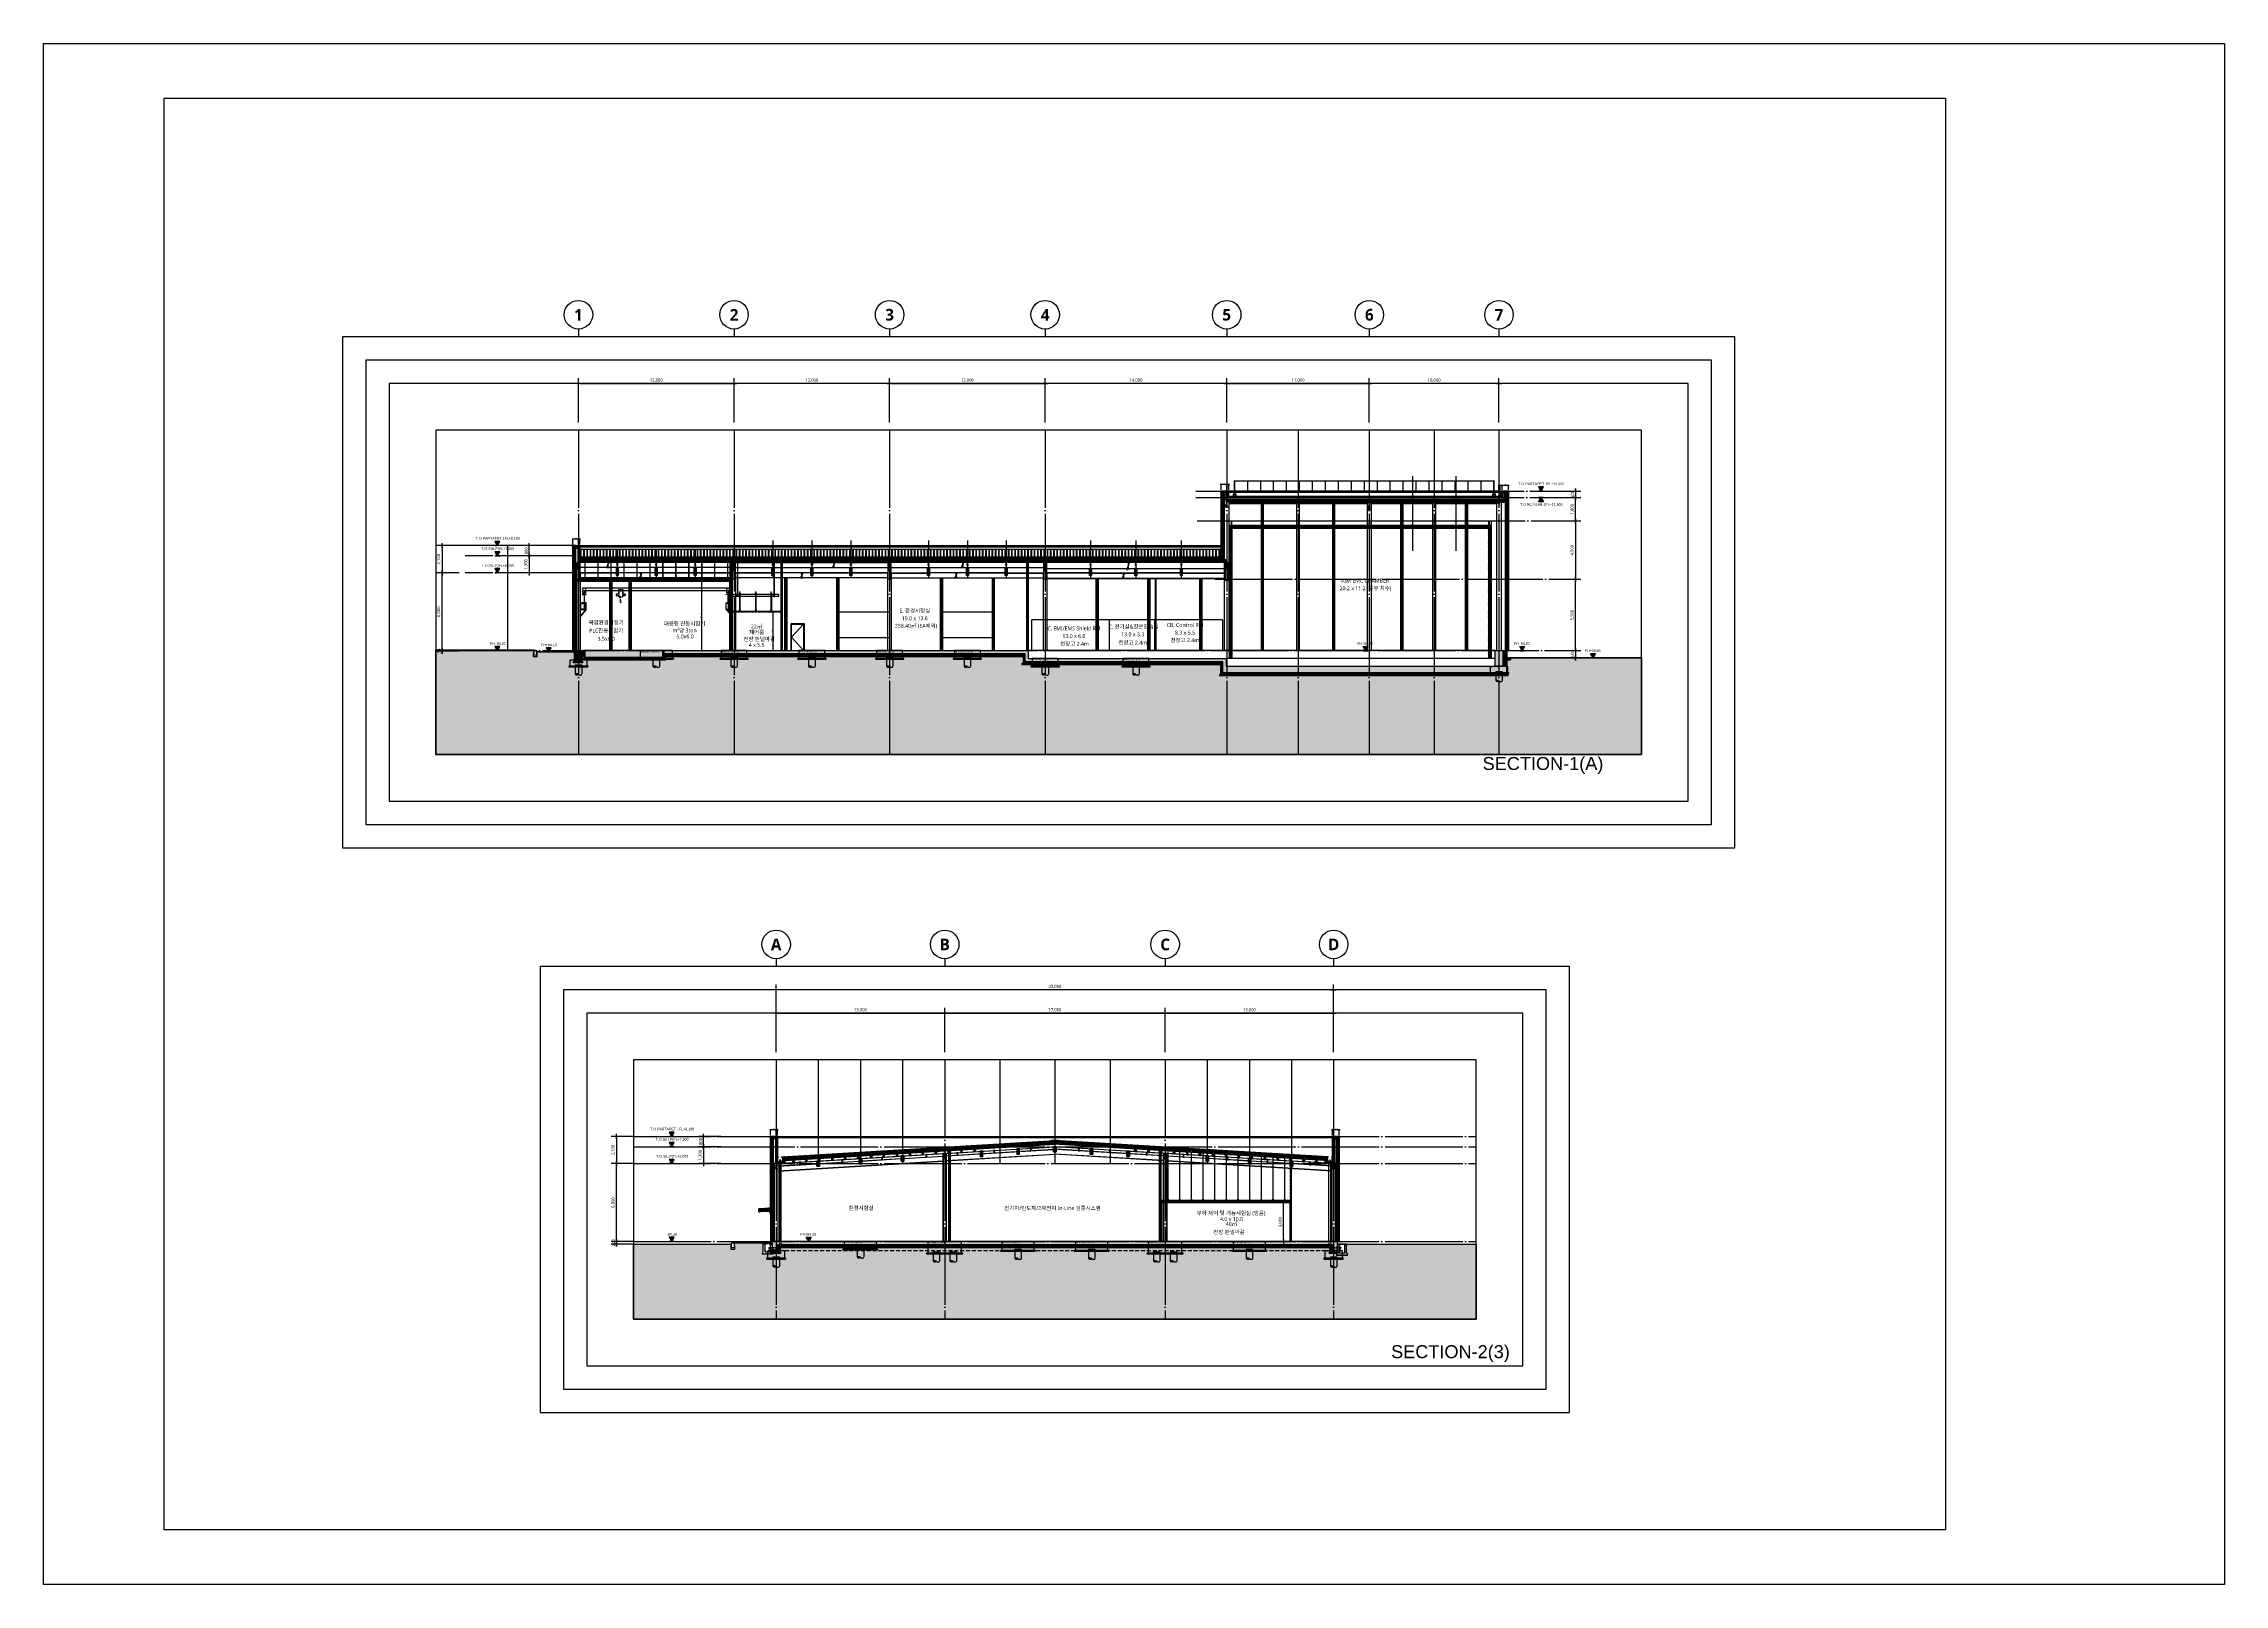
# Model space of a CAD drawing. Header units: millimetres. Extents: x 0 to 672800, y 0 to 118800.
# Drawn here: x 0 to 168200, y 0 to 118800 of the extents above; entities that cross this region are included whole.
import ezdxf
from ezdxf.enums import TextEntityAlignment as Align
from ezdxf.xclip import XClip

# ---------------------------------------------------------------- set-up
doc = ezdxf.new("R2010")
doc.units = ezdxf.units.MM
doc.header["$LTSCALE"] = 200
doc.header["$XCLIPFRAME"] = 0
for name, pattern in [('CEN', [62, 60, -1, 0, -1]), ('CEN-GAUN', [32.2, 30, -1, 0.2, -1]), ('CONTINOUS', [0]), ('HID', [2.3, 1.5, -0.8]), ('HID1-GAUN', [2.25, 1.5, -0.75]), ('HID2-AGI', [3.75, 2.5, -1.25]), ('HID2-GAUN', [3.75, 2.5, -1.25]), ('HIDDEN', [0.375, 0.25, -0.125]), ('XR-A-SECTION$0$CEN-OC', [10, 9.25, -0.25, 0.25, -0.25]), ('XR-sec$0$DASHED', [0.75, 0.5, -0.25])]:
    doc.linetypes.add(name, pattern=pattern)
doc.layers.get('DEFPOINTS').update_dxf_attribs({"color": 137})
for name, color, linetype in [('0-S-col', 4, 'Continuous'), ('01HAT', 8, 'Continuous'), ('01단열재', 252, 'Continuous'), ('01외벽패널', 3, 'Continuous'), ('01하지철물', 253, 'Continuous'), ('02-PIR', 7, 'Continuous'), ('09GIRDER', 2, 'Continuous'), ('0EMC Chamber', 251, 'Continuous'), ('0파일', 251, 'HIDDEN'), ('161', 161, 'Continuous'), ('1cen', 1, 'CEN'), ('2COL', 2, 'Continuous'), ('3', 3, 'Continuous'), ('35', 8, 'Continuous'), ('3STL', 3, 'Continuous'), ('3TXT', 3, 'Continuous'), ('4', 4, 'Continuous'), ('5기초', 5, 'HIDDEN'), ('5기초버림콘크리트', 251, 'HIDDEN'), ('5버림콘크리트', 5, 'CONTINOUS'), ('6ELE', 6, 'Continuous'), ('6방수', 6, 'HIDDEN'), ('7', 7, 'Continuous'), ('8', 8, 'Continuous'), ('8ELE', 8, 'Continuous'), ('8HAT', 8, 'Continuous'), ('A-CON', 2, 'Continuous'), ('A-DOOR-SILL', 8, 'Continuous'), ('A-ELE-9', 9, 'Continuous'), ('A-sect_stl', 8, 'Continuous'), ('A-STL4', 4, 'Continuous'), ('AA-CEXM', 6, 'Continuous'), ('AA-CEXM-SYST', 13, 'Continuous'), ('AA-ELEV-PCN7', 7, 'Continuous'), ('AA-FIN-INT', 6, 'Continuous'), ('AA-SECT-PCN9', 9, 'Continuous'), ('AA-WAXM-NORT', 4, 'Continuous'), ('AA-WAXM-SAND', 4, 'Continuous'), ('BOLT', 8, 'Continuous'), ('BRK', 8, 'Continuous'), ('CEN', 1, 'CEN-GAUN'), ('CON', 2, 'Continuous'), ('CTR', 1, 'XR-A-SECTION$0$CEN-OC'), ('DOOR', 6, 'Continuous'), ('ELE', 7, 'Continuous'), ('ELE-252', 252, 'Continuous'), ('ELE-4', 4, 'Continuous'), ('ELE-6', 6, 'Continuous'), ('ELE-8', 8, 'Continuous'), ('ELE-STL', 252, 'Continuous'), ('ELEV-3', 4, 'Continuous'), ('ETC', 8, 'Continuous'), ('FIN', 5, 'Continuous'), ('FINISH', 6, 'Continuous'), ('FLA', 2, 'Continuous'), ('FUR', 8, 'HIDDEN'), ('GL', 2, 'Continuous'), ('HAT', 8, 'Continuous'), ('HAT-253', 253, 'Continuous'), ('HAT-254', 254, 'Continuous'), ('HAT-INS', 252, 'Continuous'), ('HAT-INS1', 252, 'Continuous'), ('HID-8', 8, 'HID'), ('Insul', 252, 'Continuous'), ('LADDER-6', 6, 'Continuous'), ('PANEL', 6, 'Continuous'), ('S-253', 252, 'Continuous'), ('S-COL', 2, 'Continuous'), ('S-CON', 2, 'Continuous'), ('S-RCG', 5, 'HID2-AGI'), ('SEC-PANEL', 6, 'Continuous'), ('SOL-253', 253, 'Continuous'), ('squrepipe', 252, 'Continuous'), ('STEEL-E', 6, 'Continuous'), ('STL', 4, 'Continuous'), ('SYP_BOLT', 9, 'Continuous'), ('SYP_FLASHING', 5, 'Continuous'), ('SYP_INSUL', 252, 'Continuous'), ('SYP_RIVET', 11, 'Continuous'), ('SYP_STEEL', 4, 'Continuous'), ('SYP_WINDOW', 4, 'Continuous'), ('TEC35', 35, 'Continuous'), ('THK50', 6, 'Continuous'), ('WAL', 3, 'Continuous'), ('WALL', 2, 'Continuous'), ('X-ER', 15, 'ER-X'), ('XR-SECTION$0$AA-WAXS-FRPR', 251, 'Continuous'), ('~BOLT', 11, 'Continuous'), ('우수집수정', 252, 'HIDDEN'), ('후레싱', 4, 'Continuous')]:
    doc.layers.add(name, color=color, linetype=linetype)
doc.layers.add('1', color=1, linetype='Continuous', lineweight=5)
for name, color, linetype, plot in [('190', 190, 'Continuous', False), ('check', 61, 'Continuous', False), ('Defpoint', 125, 'Continuous', False), ('TXT-1', 137, 'Continuous', False)]:
    doc.layers.add(name, color=color, linetype=linetype, plot=plot)
doc.styles.add('$0$스타일1', font='malgun.ttf')
doc.styles.get("Standard").update_dxf_attribs({"font": 'arial.ttf'})
doc.styles.add('돋움', font='Dotum.ttf')
doc.styles.add('맑은고딕', font='malgun.ttf')
doc.styles.add('스타일1', font='malgun.ttf')
doc.styles.add('스타일2', font='malgunbd.ttf')
doc.linetypes.add('ER-X', pattern='A,10,-0.8,["X",Standard,S=0.6,R=0,X=-0.15,Y=-0.3],-0.8', length=11.6)
doc.linetypes.add('INSUL50', pattern='A,0.00254,-2.54,[134,ltypeshp.shx,S=6.25,R=0,X=-2.54,Y=0],-19.92,[134,ltypeshp.shx,S=6.25,R=180,X=2.54,Y=0],-2.54', length=25.00254)
doc.dimstyles.new('CJA', dxfattribs={"dimscale": 300, "dimtxt": 2.7, "dimasz": 1, "dimexe": 2, "dimexo": 3, "dimgap": 1, "dimtad": 1, "dimdec": 0, "dimzin": 1, "dimdsep": 46, "dimlunit": 6, "dimtxsty": '$0$스타일1', "dimblk": 'CJDOT', "dimcen": 0.09, "dimdle": 1, "dimclrd": 256, "dimclre": 256, "dimclrt": 3, "dimadec": 0, "dimazin": 0, "dimtfac": 1, "dimtdec": 0, "dimtix": 1, "dimtmove": 2, "dimatfit": 3, "dimldrblk": 'CJDOT', "dimfxl": 1, "dimtolj": 1, "dimtzin": 1, "dimarcsym": 0})
doc.dimstyles.new('CJAK', dxfattribs={"dimscale": 200, "dimtxt": 1.2, "dimasz": 0.5, "dimexe": 2, "dimexo": 3, "dimgap": 0.5, "dimtad": 1, "dimdec": 0, "dimzin": 1, "dimdsep": 46, "dimlunit": 6, "dimtxsty": '맑은고딕', "dimblk": 'CJDOT', "dimcen": 0.09, "dimdle": 1, "dimclrd": 256, "dimclre": 256, "dimclrt": 256, "dimadec": 0, "dimazin": 0, "dimtfac": 1, "dimtdec": 0, "dimtix": 1, "dimtmove": 2, "dimatfit": 3, "dimldrblk": 'CJDOT', "dimfxl": 1, "dimtolj": 1, "dimtzin": 1, "dimarcsym": 0})
pattern_1 = [(45, (-3e-11, -2446.667), (-22.45064, 22.45064), []), (135, (-3e-11, -2446.667), (-22.45064, -22.45064), [])]
pattern_2 = [(43.674488, (-779.5095, 1312.999), (-4.3850587, 4.5927944), [])]

# ---------------------------------------------------------------- blocks, each defined once
blk = doc.blocks.new('*U291')
at = {"layer": 'HAT-INS'}
for points in [[(0, 0, 0.414214), (0.2, 0.2), (0, 0.7, -1), (0.5, 0.7), (0.2, 0.2, 0.414214), (0.5, 0)], [(0.5, 0, 0.414214), (0.7, 0.2), (0.5, 0.7, -1), (1, 0.7), (0.7, 0.2, 0.414214), (1, 0)], [(1, 0, 0.414214), (1.2, 0.2), (1, 0.7, -1), (1.5, 0.7), (1.2, 0.2, 0.414214), (1.5, 0)], [(1.5, 0, 0.414214), (1.7, 0.2), (1.5, 0.7, -1), (2, 0.7), (1.7, 0.2, 0.414214), (2, 0)], [(2, 0, 0.414214), (2.2, 0.2), (2, 0.7, -1), (2.5, 0.7), (2.2, 0.2, 0.414214), (2.5, 0)], [(2.5, 0, 0.414214), (2.7, 0.2), (2.5, 0.7, -1), (3, 0.7), (2.7, 0.2, 0.414214), (3, 0)], [(3, 0, 0.414214), (3.2, 0.2), (3, 0.7, -1), (3.5, 0.7), (3.2, 0.2, 0.414214), (3.5, 0)], [(3.5, 0, 0.414214), (3.7, 0.2), (3.5, 0.7, -1), (4, 0.7), (3.7, 0.2, 0.414214), (4, 0)], [(4, 0, 0.414214), (4.2, 0.2), (4, 0.7, -1), (4.5, 0.7), (4.2, 0.2, 0.414214), (4.5, 0)], [(4.5, 0, 0.414214), (4.7, 0.2), (4.5, 0.7, -1), (5, 0.7), (4.7, 0.2, 0.414214), (5, 0)], [(5, 0, 0.414214), (5.2, 0.2), (5, 0.7, -1), (5.5, 0.7), (5.2, 0.2, 0.414214), (5.5, 0)], [(5.5, 0, 0.414214), (5.7, 0.2), (5.5, 0.7, -1), (6, 0.7), (5.7, 0.2, 0.414214), (6, 0)], [(6, 0, 0.414214), (6.2, 0.2), (6, 0.7, -1), (6.5, 0.7), (6.2, 0.2, 0.414214), (6.5, 0)], [(6.5, 0, 0.414214), (6.7, 0.2), (6.5, 0.7, -1), (7, 0.7), (6.7, 0.2, 0.414214), (7, 0)], [(7, 0, 0.414214), (7.2, 0.2), (7, 0.7, -1), (7.5, 0.7), (7.2, 0.2, 0.414214), (7.5, 0)], [(7.5, 0, 0.414214), (7.7, 0.2), (7.5, 0.7, -1), (8, 0.7), (7.7, 0.2, 0.414214), (8, 0)], [(8, 0, 0.414214), (8.2, 0.2), (8, 0.7, -1), (8.5, 0.7), (8.2, 0.2, 0.414214), (8.5, 0)], [(8.5, 0, 0.414214), (8.7, 0.2), (8.5, 0.7, -1), (9, 0.7), (8.7, 0.2, 0.414214), (9, 0)], [(9, 0, 0.414214), (9.2, 0.2), (9, 0.7, -1), (9.5, 0.7), (9.2, 0.2, 0.414214), (9.5, 0)], [(9.5, 0, 0.414214), (9.7, 0.2), (9.5, 0.7, -1), (10, 0.7), (9.7, 0.2, 0.414214), (10, 0)], [(10, 0, 0.414214), (10.2, 0.2), (10, 0.7, -1), (10.5, 0.7), (10.2, 0.2, 0.414214), (10.5, 0)], [(10.5, 0, 0.414214), (10.7, 0.2), (10.5, 0.7, -1), (11, 0.7), (10.7, 0.2, 0.414214), (11, 0)], [(11, 0, 0.414214), (11.2, 0.2), (11, 0.7, -1), (11.5, 0.7), (11.2, 0.2, 0.414214), (11.5, 0)], [(11.5, 0, 0.414214), (11.7, 0.2), (11.5, 0.7, -1), (12, 0.7), (11.7, 0.2, 0.414214), (12, 0)], [(12, 0, 0.414214), (12.2, 0.2), (12, 0.7, -1), (12.5, 0.7), (12.2, 0.2, 0.414214), (12.5, 0)], [(12.5, 0, 0.414214), (12.7, 0.2), (12.5, 0.7, -1), (13, 0.7), (12.7, 0.2, 0.414214), (13, 0)], [(13, 0, 0.414214), (13.2, 0.2), (13, 0.7, -1), (13.5, 0.7), (13.2, 0.2, 0.414214), (13.5, 0)], [(13.5, 0, 0.414214), (13.7, 0.2), (13.5, 0.7, -1), (14, 0.7), (13.7, 0.2, 0.414214), (14, 0)], [(14, 0, 0.414214), (14.2, 0.2), (14, 0.7, -1), (14.5, 0.7), (14.2, 0.2, 0.414214), (14.5, 0)], [(14.5, 0, 0.414214), (14.7, 0.2), (14.5, 0.7, -1), (15, 0.7), (14.7, 0.2, 0.414214), (15, 0)], [(15, 0, 0.414214), (15.2, 0.2), (15, 0.7, -1), (15.5, 0.7), (15.2, 0.2, 0.414214), (15.5, 0)], [(15.5, 0, 0.414214), (15.7, 0.2), (15.5, 0.7, -1), (16, 0.7), (15.7, 0.2, 0.414214), (16, 0)], [(16, 0, 0.414214), (16.2, 0.2), (16, 0.7, -1), (16.5, 0.7), (16.2, 0.2, 0.414214), (16.5, 0)], [(16.5, 0, 0.414214), (16.7, 0.2), (16.5, 0.7, -1), (17, 0.7), (16.7, 0.2, 0.414214), (17, 0)], [(17, 0, 0.414214), (17.2, 0.2), (17, 0.7, -1), (17.5, 0.7), (17.2, 0.2, 0.414214), (17.5, 0)], [(17.5, 0, 0.414214), (17.7, 0.2), (17.5, 0.7, -1), (18, 0.7), (17.7, 0.2, 0.414214), (18, 0)], [(18, 0, 0.414214), (18.2, 0.2), (18, 0.7, -1), (18.5, 0.7), (18.2, 0.2, 0.414214), (18.5, 0)], [(18.5, 0, 0.414214), (18.7, 0.2), (18.5, 0.7, -1), (19, 0.7), (18.7, 0.2, 0.414214), (19, 0)], [(19, 0, 0.414214), (19.2, 0.2), (19, 0.7, -1), (19.5, 0.7), (19.2, 0.2, 0.414214), (19.5, 0)], [(19.5, 0, 0.414214), (19.7, 0.2), (19.5, 0.7, -1), (20, 0.7), (19.7, 0.2, 0.414214), (20, 0)], [(20, 0, 0.414214), (20.2, 0.2), (20, 0.7, -1), (20.5, 0.7), (20.2, 0.2, 0.414214), (20.5, 0)], [(20.5, 0, 0.414214), (20.7, 0.2), (20.5, 0.7, -1), (21, 0.7), (20.7, 0.2, 0.414214), (21, 0)], [(21, 0, 0.414214), (21.2, 0.2), (21, 0.7, -1), (21.5, 0.7), (21.2, 0.2, 0.414214), (21.5, 0)], [(21.5, 0, 0.414214), (21.7, 0.2), (21.5, 0.7, -1), (22, 0.7), (21.7, 0.2, 0.414214), (22, 0)], [(22, 0, 0.414214), (22.2, 0.2), (22, 0.7, -1), (22.5, 0.7), (22.2, 0.2, 0.414214), (22.5, 0)], [(22.5, 0, 0.414214), (22.7, 0.2), (22.5, 0.7, -1), (23, 0.7), (22.7, 0.2, 0.414214), (23, 0)], [(23, 0, 0.414214), (23.2, 0.2), (23, 0.7, -1), (23.5, 0.7), (23.2, 0.2, 0.414214), (23.5, 0)], [(23.5, 0, 0.414214), (23.7, 0.2), (23.5, 0.7, -1), (24, 0.7), (23.7, 0.2, 0.414214), (24, 0)], [(24, 0, 0.414214), (24.2, 0.2), (24, 0.7, -1), (24.5, 0.7), (24.2, 0.2, 0.414214), (24.5, 0)], [(24.5, 0, 0.414214), (24.7, 0.2), (24.5, 0.7, -1), (25, 0.7), (24.7, 0.2, 0.414214), (25, 0)], [(25, 0, 0.414214), (25.2, 0.2), (25, 0.7, -1), (25.5, 0.7), (25.2, 0.2, 0.414214), (25.5, 0)], [(25.5, 0, 0.414214), (25.7, 0.2), (25.5, 0.7, -1), (26, 0.7), (25.7, 0.2, 0.414214), (26, 0)], [(26, 0, 0.414214), (26.2, 0.2), (26, 0.7, -1), (26.5, 0.7), (26.2, 0.2, 0.414214), (26.5, 0)], [(26.5, 0, 0.414214), (26.7, 0.2), (26.5, 0.7, -1), (27, 0.7), (26.7, 0.2, 0.414214), (27, 0)], [(27, 0, 0.414214), (27.2, 0.2), (27, 0.7, -1), (27.5, 0.7), (27.2, 0.2, 0.414214), (27.5, 0)], [(27.5, 0, 0.414214), (27.7, 0.2), (27.5, 0.7, -1), (28, 0.7), (27.7, 0.2, 0.414214), (28, 0)], [(28, 0, 0.414214), (28.2, 0.2), (28, 0.7, -1), (28.5, 0.7), (28.2, 0.2, 0.414214), (28.5, 0)], [(28.5, 0, 0.414214), (28.7, 0.2), (28.5, 0.7, -1), (29, 0.7), (28.7, 0.2, 0.414214), (29, 0)], [(29, 0, 0.414214), (29.2, 0.2), (29, 0.7, -1), (29.5, 0.7), (29.2, 0.2, 0.414214), (29.5, 0)], [(29.5, 0, 0.414214), (29.7, 0.2), (29.5, 0.7, -1), (30, 0.7), (29.7, 0.2, 0.414214), (30, 0)], [(30, 0, 0.414214), (30.2, 0.2), (30, 0.7, -1), (30.5, 0.7), (30.2, 0.2, 0.414214), (30.5, 0)], [(30.5, 0, 0.414214), (30.7, 0.2), (30.5, 0.7, -1), (31, 0.7), (30.7, 0.2, 0.414214), (31, 0)], [(31, 0, 0.414214), (31.2, 0.2), (31, 0.7, -1), (31.5, 0.7), (31.2, 0.2, 0.414214), (31.5, 0)], [(31.5, 0, 0.414214), (31.7, 0.2), (31.5, 0.7, -1), (32, 0.7), (31.7, 0.2, 0.414214), (32, 0)], [(32, 0, 0.414214), (32.2, 0.2), (32, 0.7, -1), (32.5, 0.7), (32.2, 0.2, 0.414214), (32.5, 0)], [(32.5, 0, 0.414214), (32.7, 0.2), (32.5, 0.7, -1), (33, 0.7), (32.7, 0.2, 0.414214), (33, 0)], [(33, 0, 0.414214), (33.2, 0.2), (33, 0.7, -1), (33.5, 0.7), (33.2, 0.2, 0.414214), (33.5, 0)], [(33.5, 0, 0.414214), (33.7, 0.2), (33.5, 0.7, -1), (34, 0.7), (33.7, 0.2, 0.414214), (34, 0)], [(34, 0, 0.414214), (34.2, 0.2), (34, 0.7, -1), (34.5, 0.7), (34.2, 0.2, 0.414214), (34.5, 0)], [(34.5, 0, 0.414214), (34.7, 0.2), (34.5, 0.7, -1), (35, 0.7), (34.7, 0.2, 0.414214), (35, 0)], [(35, 0, 0.414214), (35.2, 0.2), (35, 0.7, -1), (35.5, 0.7), (35.2, 0.2, 0.414214), (35.5, 0)], [(35.5, 0, 0.414214), (35.7, 0.2), (35.5, 0.7, -1), (36, 0.7), (35.7, 0.2, 0.414214), (36, 0)], [(36, 0, 0.414214), (36.2, 0.2), (36, 0.7, -1), (36.5, 0.7), (36.2, 0.2, 0.414214), (36.5, 0)], [(36.5, 0, 0.414214), (36.7, 0.2), (36.5, 0.7, -1), (37, 0.7), (36.7, 0.2, 0.414214), (37, 0)], [(37, 0, 0.414214), (37.2, 0.2), (37, 0.7, -1), (37.5, 0.7), (37.2, 0.2, 0.414214), (37.5, 0)], [(37.5, 0, 0.414214), (37.7, 0.2), (37.5, 0.7, -1), (38, 0.7), (37.7, 0.2, 0.414214), (38, 0)], [(38, 0, 0.414214), (38.2, 0.2), (38, 0.7, -1), (38.5, 0.7), (38.2, 0.2, 0.414214), (38.5, 0)], [(38.5, 0, 0.414214), (38.7, 0.2), (38.5, 0.7, -1), (39, 0.7), (38.7, 0.2, 0.414214), (39, 0)], [(39, 0, 0.414214), (39.2, 0.2), (39, 0.7, -1), (39.5, 0.7), (39.2, 0.2, 0.414214), (39.5, 0)], [(39.5, 0, 0.414214), (39.7, 0.2), (39.5, 0.7, -1), (40, 0.7), (39.7, 0.2, 0.414214), (40, 0)], [(40, 0, 0.414214), (40.2, 0.2), (40, 0.7, -1), (40.5, 0.7), (40.2, 0.2, 0.414214), (40.5, 0)], [(40.5, 0, 0.414214), (40.7, 0.2), (40.5, 0.7, -1), (41, 0.7), (40.7, 0.2, 0.414214), (41, 0)], [(41, 0, 0.414214), (41.2, 0.2), (41, 0.7, -1), (41.5, 0.7), (41.2, 0.2, 0.414214), (41.5, 0)], [(41.5, 0, 0.414214), (41.7, 0.2), (41.5, 0.7, -1), (42, 0.7), (41.7, 0.2, 0.414214), (42, 0)], [(42, 0, 0.414214), (42.2, 0.2), (42, 0.7, -1), (42.5, 0.7), (42.2, 0.2, 0.414214), (42.5, 0)], [(42.5, 0, 0.414214), (42.7, 0.2), (42.5, 0.7, -1), (43, 0.7), (42.7, 0.2, 0.414214), (43, 0)], [(43, 0, 0.414214), (43.2, 0.2), (43, 0.7, -1), (43.5, 0.7), (43.2, 0.2, 0.414214), (43.5, 0)], [(43.5, 0, 0.414214), (43.7, 0.2), (43.5, 0.7, -1), (44, 0.7), (43.7, 0.2, 0.414214), (44, 0)], [(44, 0, 0.414214), (44.2, 0.2), (44, 0.7, -1), (44.5, 0.7), (44.2, 0.2, 0.414214), (44.5, 0)], [(44.5, 0, 0.414214), (44.7, 0.2), (44.5, 0.7, -1), (45, 0.7), (44.7, 0.2, 0.414214), (45, 0)], [(45, 0, 0.414214), (45.2, 0.2), (45, 0.7, -1), (45.5, 0.7), (45.2, 0.2, 0.414214), (45.5, 0)], [(45.5, 0, 0.414214), (45.7, 0.2), (45.5, 0.7, -1), (46, 0.7), (45.7, 0.2, 0.414214), (46, 0)], [(46, 0, 0.414214), (46.2, 0.2), (46, 0.7, -1), (46.5, 0.7), (46.2, 0.2, 0.414214), (46.5, 0)], [(46.5, 0, 0.414214), (46.7, 0.2), (46.5, 0.7, -1), (47, 0.7), (46.7, 0.2, 0.414214), (47, 0)], [(47, 0, 0.414214), (47.2, 0.2), (47, 0.7, -1), (47.5, 0.7), (47.2, 0.2, 0.414214), (47.5, 0)], [(47.5, 0, 0.414214), (47.7, 0.2), (47.5, 0.7, -1), (48, 0.7), (47.7, 0.2, 0.414214), (48, 0)], [(48, 0, 0.414214), (48.2, 0.2), (48, 0.7, -1), (48.5, 0.7), (48.2, 0.2, 0.414214), (48.5, 0)], [(48.5, 0, 0.414214), (48.7, 0.2), (48.5, 0.7, -1), (49, 0.7), (48.7, 0.2, 0.414214), (49, 0)], [(49, 0, 0.414214), (49.2, 0.2), (49, 0.7, -1), (49.5, 0.7), (49.2, 0.2, 0.414214), (49.5, 0)], [(49.5, 0, 0.414214), (49.7, 0.2), (49.5, 0.7, -1), (50, 0.7), (49.7, 0.2, 0.414214), (50, 0)], [(50, 0, 0.414214), (50.2, 0.2), (50, 0.7, -1), (50.5, 0.7), (50.2, 0.2, 0.414214), (50.5, 0)], [(50.5, 0, 0.414214), (50.7, 0.2), (50.5, 0.7, -1), (51, 0.7), (50.7, 0.2, 0.414214), (51, 0)], [(51, 0, 0.414214), (51.2, 0.2), (51, 0.7, -1), (51.5, 0.7), (51.2, 0.2, 0.414214), (51.5, 0)], [(51.5, 0, 0.414214), (51.7, 0.2), (51.5, 0.7, -1), (52, 0.7), (51.7, 0.2, 0.414214), (52, 0)], [(52, 0, 0.414214), (52.2, 0.2), (52, 0.7, -1), (52.5, 0.7), (52.2, 0.2, 0.414214), (52.5, 0)], [(52.5, 0, 0.414214), (52.7, 0.2), (52.5, 0.7, -1), (53, 0.7), (52.7, 0.2, 0.414214), (53, 0)], [(53, 0, 0.414214), (53.2, 0.2), (53, 0.7, -1), (53.5, 0.7), (53.2, 0.2, 0.414214), (53.5, 0)], [(53.5, 0, 0.414214), (53.7, 0.2), (53.5, 0.7, -1), (54, 0.7), (53.7, 0.2, 0.414214), (54, 0)], [(54, 0, 0.414214), (54.2, 0.2), (54, 0.7, -1), (54.5, 0.7), (54.2, 0.2, 0.414214), (54.5, 0)], [(54.5, 0, 0.414214), (54.7, 0.2), (54.5, 0.7, -1), (55, 0.7), (54.7, 0.2, 0.414214), (55, 0)], [(55, 0, 0.414214), (55.2, 0.2), (55, 0.7, -1), (55.5, 0.7), (55.2, 0.2, 0.414214), (55.5, 0)], [(55.5, 0, 0.414214), (55.7, 0.2), (55.5, 0.7, -1), (56, 0.7), (55.7, 0.2, 0.414214), (56, 0)], [(56, 0, 0.414214), (56.2, 0.2), (56, 0.7, -1), (56.5, 0.7), (56.2, 0.2, 0.414214), (56.5, 0)], [(56.5, 0, 0.414214), (56.7, 0.2), (56.5, 0.7, -1), (57, 0.7), (56.7, 0.2, 0.414214), (57, 0)], [(57, 0, 0.414214), (57.2, 0.2), (57, 0.7, -1), (57.5, 0.7), (57.2, 0.2, 0.414214), (57.5, 0)], [(57.5, 0, 0.414214), (57.7, 0.2), (57.5, 0.7, -1), (58, 0.7), (57.7, 0.2, 0.414214), (58, 0)], [(58, 0, 0.414214), (58.2, 0.2), (58, 0.7, -1), (58.5, 0.7), (58.2, 0.2, 0.414214), (58.5, 0)], [(58.5, 0, 0.414214), (58.7, 0.2), (58.5, 0.7, -1), (59, 0.7), (58.7, 0.2, 0.414214), (59, 0)], [(59, 0, 0.414214), (59.2, 0.2), (59, 0.7, -1), (59.5, 0.7), (59.2, 0.2, 0.414214), (59.5, 0)]]:
    blk.add_lwpolyline(points, format="xyb", dxfattribs=at)
blk = doc.blocks.new('*U317')
at = {"layer": 'HAT-INS'}
for points in [[(0, 0, 0.414214), (0.2, 0.2), (0, 0.7, -1), (0.5, 0.7), (0.2, 0.2, 0.414214), (0.5, 0)], [(0.5, 0, 0.414214), (0.7, 0.2), (0.5, 0.7, -1), (1, 0.7), (0.7, 0.2, 0.414214), (1, 0)], [(1, 0, 0.414214), (1.2, 0.2), (1, 0.7, -1), (1.5, 0.7), (1.2, 0.2, 0.414214), (1.5, 0)], [(1.5, 0, 0.414214), (1.7, 0.2), (1.5, 0.7, -1), (2, 0.7), (1.7, 0.2, 0.414214), (2, 0)], [(2, 0, 0.414214), (2.2, 0.2), (2, 0.7, -1), (2.5, 0.7), (2.2, 0.2, 0.414214), (2.5, 0)], [(2.5, 0, 0.414214), (2.7, 0.2), (2.5, 0.7, -1), (3, 0.7), (2.7, 0.2, 0.414214), (3, 0)], [(3, 0, 0.414214), (3.2, 0.2), (3, 0.7, -1), (3.5, 0.7), (3.2, 0.2, 0.414214), (3.5, 0)], [(3.5, 0, 0.414214), (3.7, 0.2), (3.5, 0.7, -1), (4, 0.7), (3.7, 0.2, 0.414214), (4, 0)], [(4, 0, 0.414214), (4.2, 0.2), (4, 0.7, -1), (4.5, 0.7), (4.2, 0.2, 0.414214), (4.5, 0)], [(4.5, 0, 0.414214), (4.7, 0.2), (4.5, 0.7, -1), (5, 0.7), (4.7, 0.2, 0.414214), (5, 0)], [(5, 0, 0.414214), (5.2, 0.2), (5, 0.7, -1), (5.5, 0.7), (5.2, 0.2, 0.414214), (5.5, 0)], [(5.5, 0, 0.414214), (5.7, 0.2), (5.5, 0.7, -1), (6, 0.7), (5.7, 0.2, 0.414214), (6, 0)], [(6, 0, 0.414214), (6.2, 0.2), (6, 0.7, -1), (6.5, 0.7), (6.2, 0.2, 0.414214), (6.5, 0)], [(6.5, 0, 0.414214), (6.7, 0.2), (6.5, 0.7, -1), (7, 0.7), (6.7, 0.2, 0.414214), (7, 0)], [(7, 0, 0.414214), (7.2, 0.2), (7, 0.7, -1), (7.5, 0.7), (7.2, 0.2, 0.414214), (7.5, 0)], [(7.5, 0, 0.414214), (7.7, 0.2), (7.5, 0.7, -1), (8, 0.7), (7.7, 0.2, 0.414214), (8, 0)], [(8, 0, 0.414214), (8.2, 0.2), (8, 0.7, -1), (8.5, 0.7), (8.2, 0.2, 0.414214), (8.5, 0)], [(8.5, 0, 0.414214), (8.7, 0.2), (8.5, 0.7, -1), (9, 0.7), (8.7, 0.2, 0.414214), (9, 0)], [(9, 0, 0.414214), (9.2, 0.2), (9, 0.7, -1), (9.5, 0.7), (9.2, 0.2, 0.414214), (9.5, 0)], [(9.5, 0, 0.414214), (9.7, 0.2), (9.5, 0.7, -1), (10, 0.7), (9.7, 0.2, 0.414214), (10, 0)], [(10, 0, 0.414214), (10.2, 0.2), (10, 0.7, -1), (10.5, 0.7), (10.2, 0.2, 0.414214), (10.5, 0)], [(10.5, 0, 0.414214), (10.7, 0.2), (10.5, 0.7, -1), (11, 0.7), (10.7, 0.2, 0.414214), (11, 0)], [(11, 0, 0.414214), (11.2, 0.2), (11, 0.7, -1), (11.5, 0.7), (11.2, 0.2, 0.414214), (11.5, 0)], [(11.5, 0, 0.414214), (11.7, 0.2), (11.5, 0.7, -1), (12, 0.7), (11.7, 0.2, 0.414214), (12, 0)], [(12, 0, 0.414214), (12.2, 0.2), (12, 0.7, -1), (12.5, 0.7), (12.2, 0.2, 0.414214), (12.5, 0)], [(12.5, 0, 0.414214), (12.7, 0.2), (12.5, 0.7, -1), (13, 0.7), (12.7, 0.2, 0.414214), (13, 0)], [(13, 0, 0.414214), (13.2, 0.2), (13, 0.7, -1), (13.5, 0.7), (13.2, 0.2, 0.414214), (13.5, 0)], [(13.5, 0, 0.414214), (13.7, 0.2), (13.5, 0.7, -1), (14, 0.7), (13.7, 0.2, 0.414214), (14, 0)], [(14, 0, 0.414214), (14.2, 0.2), (14, 0.7, -1), (14.5, 0.7), (14.2, 0.2, 0.414214), (14.5, 0)], [(14.5, 0, 0.414214), (14.7, 0.2), (14.5, 0.7, -1), (15, 0.7), (14.7, 0.2, 0.414214), (15, 0)], [(15, 0, 0.414214), (15.2, 0.2), (15, 0.7, -1), (15.5, 0.7), (15.2, 0.2, 0.414214), (15.5, 0)], [(15.5, 0, 0.414214), (15.7, 0.2), (15.5, 0.7, -1), (16, 0.7), (15.7, 0.2, 0.414214), (16, 0)], [(16, 0, 0.414214), (16.2, 0.2), (16, 0.7, -1), (16.5, 0.7), (16.2, 0.2, 0.414214), (16.5, 0)], [(16.5, 0, 0.414214), (16.7, 0.2), (16.5, 0.7, -1), (17, 0.7), (16.7, 0.2, 0.414214), (17, 0)], [(17, 0, 0.414214), (17.2, 0.2), (17, 0.7, -1), (17.5, 0.7), (17.2, 0.2, 0.414214), (17.5, 0)], [(17.5, 0, 0.414214), (17.7, 0.2), (17.5, 0.7, -1), (18, 0.7), (17.7, 0.2, 0.414214), (18, 0)], [(18, 0, 0.414214), (18.2, 0.2), (18, 0.7, -1), (18.5, 0.7), (18.2, 0.2, 0.414214), (18.5, 0)], [(18.5, 0, 0.414214), (18.7, 0.2), (18.5, 0.7, -1), (19, 0.7), (18.7, 0.2, 0.414214), (19, 0)], [(19, 0, 0.414214), (19.2, 0.2), (19, 0.7, -1), (19.5, 0.7), (19.2, 0.2, 0.414214), (19.5, 0)], [(19.5, 0, 0.414214), (19.7, 0.2), (19.5, 0.7, -1), (20, 0.7), (19.7, 0.2, 0.414214), (20, 0)], [(20, 0, 0.414214), (20.2, 0.2), (20, 0.7, -1), (20.5, 0.7), (20.2, 0.2, 0.414214), (20.5, 0)], [(20.5, 0, 0.414214), (20.7, 0.2), (20.5, 0.7, -1), (21, 0.7), (20.7, 0.2, 0.414214), (21, 0)], [(21, 0, 0.414214), (21.2, 0.2), (21, 0.7, -1), (21.5, 0.7), (21.2, 0.2, 0.414214), (21.5, 0)], [(21.5, 0, 0.414214), (21.7, 0.2), (21.5, 0.7, -1), (22, 0.7), (21.7, 0.2, 0.414214), (22, 0)], [(22, 0, 0.414214), (22.2, 0.2), (22, 0.7, -1), (22.5, 0.7), (22.2, 0.2, 0.414214), (22.5, 0)], [(22.5, 0, 0.414214), (22.7, 0.2), (22.5, 0.7, -1), (23, 0.7), (22.7, 0.2, 0.414214), (23, 0)], [(23, 0, 0.414214), (23.2, 0.2), (23, 0.7, -1), (23.5, 0.7), (23.2, 0.2, 0.414214), (23.5, 0)], [(23.5, 0, 0.414214), (23.7, 0.2), (23.5, 0.7, -1), (24, 0.7), (23.7, 0.2, 0.414214), (24, 0)], [(24, 0, 0.414214), (24.2, 0.2), (24, 0.7, -1), (24.5, 0.7), (24.2, 0.2, 0.414214), (24.5, 0)], [(24.5, 0, 0.414214), (24.7, 0.2), (24.5, 0.7, -1), (25, 0.7), (24.7, 0.2, 0.414214), (25, 0)], [(25, 0, 0.414214), (25.2, 0.2), (25, 0.7, -1), (25.5, 0.7), (25.2, 0.2, 0.414214), (25.5, 0)], [(25.5, 0, 0.414214), (25.7, 0.2), (25.5, 0.7, -1), (26, 0.7), (25.7, 0.2, 0.414214), (26, 0)], [(26, 0, 0.414214), (26.2, 0.2), (26, 0.7, -1), (26.5, 0.7), (26.2, 0.2, 0.414214), (26.5, 0)], [(26.5, 0, 0.414214), (26.7, 0.2), (26.5, 0.7, -1), (27, 0.7), (26.7, 0.2, 0.414214), (27, 0)], [(27, 0, 0.414214), (27.2, 0.2), (27, 0.7, -1), (27.5, 0.7), (27.2, 0.2, 0.414214), (27.5, 0)], [(27.5, 0, 0.414214), (27.7, 0.2), (27.5, 0.7, -1), (28, 0.7), (27.7, 0.2, 0.414214), (28, 0)], [(28, 0, 0.414214), (28.2, 0.2), (28, 0.7, -1), (28.5, 0.7), (28.2, 0.2, 0.414214), (28.5, 0)], [(28.5, 0, 0.414214), (28.7, 0.2), (28.5, 0.7, -1), (29, 0.7), (28.7, 0.2, 0.414214), (29, 0)], [(29, 0, 0.414214), (29.2, 0.2), (29, 0.7, -1), (29.5, 0.7), (29.2, 0.2, 0.414214), (29.5, 0)], [(29.5, 0, 0.414214), (29.7, 0.2), (29.5, 0.7, -1), (30, 0.7), (29.7, 0.2, 0.414214), (30, 0)], [(30, 0, 0.414214), (30.2, 0.2), (30, 0.7, -1), (30.5, 0.7), (30.2, 0.2, 0.414214), (30.5, 0)], [(30.5, 0, 0.414214), (30.7, 0.2), (30.5, 0.7, -1), (31, 0.7), (30.7, 0.2, 0.414214), (31, 0)], [(31, 0, 0.414214), (31.2, 0.2), (31, 0.7, -1), (31.5, 0.7), (31.2, 0.2, 0.414214), (31.5, 0)], [(31.5, 0, 0.414214), (31.7, 0.2), (31.5, 0.7, -1), (32, 0.7), (31.7, 0.2, 0.414214), (32, 0)], [(32, 0, 0.414214), (32.2, 0.2), (32, 0.7, -1), (32.5, 0.7), (32.2, 0.2, 0.414214), (32.5, 0)], [(32.5, 0, 0.414214), (32.7, 0.2), (32.5, 0.7, -1), (33, 0.7), (32.7, 0.2, 0.414214), (33, 0)], [(33, 0, 0.414214), (33.2, 0.2), (33, 0.7, -1), (33.5, 0.7), (33.2, 0.2, 0.414214), (33.5, 0)], [(33.5, 0, 0.414214), (33.7, 0.2), (33.5, 0.7, -1), (34, 0.7), (33.7, 0.2, 0.414214), (34, 0)], [(34, 0, 0.414214), (34.2, 0.2), (34, 0.7, -1), (34.5, 0.7), (34.2, 0.2, 0.414214), (34.5, 0)], [(34.5, 0, 0.414214), (34.7, 0.2), (34.5, 0.7, -1), (35, 0.7), (34.7, 0.2, 0.414214), (35, 0)], [(35, 0, 0.414214), (35.2, 0.2), (35, 0.7, -1), (35.5, 0.7), (35.2, 0.2, 0.414214), (35.5, 0)], [(35.5, 0, 0.414214), (35.7, 0.2), (35.5, 0.7, -1), (36, 0.7), (35.7, 0.2, 0.414214), (36, 0)], [(36, 0, 0.414214), (36.2, 0.2), (36, 0.7, -1), (36.5, 0.7), (36.2, 0.2, 0.414214), (36.5, 0)], [(36.5, 0, 0.414214), (36.7, 0.2), (36.5, 0.7, -1), (37, 0.7), (36.7, 0.2, 0.414214), (37, 0)], [(37, 0, 0.414214), (37.2, 0.2), (37, 0.7, -1), (37.5, 0.7), (37.2, 0.2, 0.414214), (37.5, 0)], [(37.5, 0, 0.414214), (37.7, 0.2), (37.5, 0.7, -1), (38, 0.7), (37.7, 0.2, 0.414214), (38, 0)], [(38, 0, 0.414214), (38.2, 0.2), (38, 0.7, -1), (38.5, 0.7), (38.2, 0.2, 0.414214), (38.5, 0)], [(38.5, 0, 0.414214), (38.7, 0.2), (38.5, 0.7, -1), (39, 0.7), (38.7, 0.2, 0.414214), (39, 0)], [(39, 0, 0.414214), (39.2, 0.2), (39, 0.7, -1), (39.5, 0.7), (39.2, 0.2, 0.414214), (39.5, 0)], [(39.5, 0, 0.414214), (39.7, 0.2), (39.5, 0.7, -1), (40, 0.7), (39.7, 0.2, 0.414214), (40, 0)], [(40, 0, 0.414214), (40.2, 0.2), (40, 0.7, -1), (40.5, 0.7), (40.2, 0.2, 0.414214), (40.5, 0)], [(40.5, 0, 0.414214), (40.7, 0.2), (40.5, 0.7, -1), (41, 0.7), (40.7, 0.2, 0.414214), (41, 0)], [(41, 0, 0.414214), (41.2, 0.2), (41, 0.7, -1), (41.5, 0.7), (41.2, 0.2, 0.414214), (41.5, 0)], [(41.5, 0, 0.414214), (41.7, 0.2), (41.5, 0.7, -1), (42, 0.7), (41.7, 0.2, 0.414214), (42, 0)], [(42, 0, 0.414214), (42.2, 0.2), (42, 0.7, -1), (42.5, 0.7), (42.2, 0.2, 0.414214), (42.5, 0)], [(42.5, 0, 0.414214), (42.7, 0.2), (42.5, 0.7, -1), (43, 0.7), (42.7, 0.2, 0.414214), (43, 0)], [(43, 0, 0.414214), (43.2, 0.2), (43, 0.7, -1), (43.5, 0.7), (43.2, 0.2, 0.414214), (43.5, 0)], [(43.5, 0, 0.414214), (43.7, 0.2), (43.5, 0.7, -1), (44, 0.7), (43.7, 0.2, 0.414214), (44, 0)], [(44, 0, 0.414214), (44.2, 0.2), (44, 0.7, -1), (44.5, 0.7), (44.2, 0.2, 0.414214), (44.5, 0)], [(44.5, 0, 0.414214), (44.7, 0.2), (44.5, 0.7, -1), (45, 0.7), (44.7, 0.2, 0.414214), (45, 0)], [(45, 0, 0.414214), (45.2, 0.2), (45, 0.7, -1), (45.5, 0.7), (45.2, 0.2, 0.414214), (45.5, 0)], [(45.5, 0, 0.414214), (45.7, 0.2), (45.5, 0.7, -1), (46, 0.7), (45.7, 0.2, 0.414214), (46, 0)], [(46, 0, 0.414214), (46.2, 0.2), (46, 0.7, -1), (46.5, 0.7), (46.2, 0.2, 0.414214), (46.5, 0)], [(46.5, 0, 0.414214), (46.7, 0.2), (46.5, 0.7, -1), (47, 0.7), (46.7, 0.2, 0.414214), (47, 0)], [(47, 0, 0.414214), (47.2, 0.2), (47, 0.7, -1), (47.5, 0.7), (47.2, 0.2, 0.414214), (47.5, 0)], [(47.5, 0, 0.414214), (47.7, 0.2), (47.5, 0.7, -1), (48, 0.7), (47.7, 0.2, 0.414214), (48, 0)], [(48, 0, 0.414214), (48.2, 0.2), (48, 0.7, -1), (48.5, 0.7), (48.2, 0.2, 0.414214), (48.5, 0)], [(48.5, 0, 0.414214), (48.7, 0.2), (48.5, 0.7, -1), (49, 0.7), (48.7, 0.2, 0.414214), (49, 0)], [(49, 0, 0.414214), (49.2, 0.2), (49, 0.7, -1), (49.5, 0.7), (49.2, 0.2, 0.414214), (49.5, 0)], [(49.5, 0, 0.414214), (49.7, 0.2), (49.5, 0.7, -1), (50, 0.7), (49.7, 0.2, 0.414214), (50, 0)], [(50, 0, 0.414214), (50.2, 0.2), (50, 0.7, -1), (50.5, 0.7), (50.2, 0.2, 0.414214), (50.5, 0)], [(50.5, 0, 0.414214), (50.7, 0.2), (50.5, 0.7, -1), (51, 0.7), (50.7, 0.2, 0.414214), (51, 0)], [(51, 0, 0.414214), (51.2, 0.2), (51, 0.7, -1), (51.5, 0.7), (51.2, 0.2, 0.414214), (51.5, 0)], [(51.5, 0, 0.414214), (51.7, 0.2), (51.5, 0.7, -1), (52, 0.7), (51.7, 0.2, 0.414214), (52, 0)], [(52, 0, 0.414214), (52.2, 0.2), (52, 0.7, -1), (52.5, 0.7), (52.2, 0.2, 0.414214), (52.5, 0)], [(52.5, 0, 0.414214), (52.7, 0.2), (52.5, 0.7, -1), (53, 0.7), (52.7, 0.2, 0.414214), (53, 0)], [(53, 0, 0.414214), (53.2, 0.2), (53, 0.7, -1), (53.5, 0.7), (53.2, 0.2, 0.414214), (53.5, 0)], [(53.5, 0, 0.414214), (53.7, 0.2), (53.5, 0.7, -1), (54, 0.7), (53.7, 0.2, 0.414214), (54, 0)], [(54, 0, 0.414214), (54.2, 0.2), (54, 0.7, -1), (54.5, 0.7), (54.2, 0.2, 0.414214), (54.5, 0)], [(54.5, 0, 0.414214), (54.7, 0.2), (54.5, 0.7, -1), (55, 0.7), (54.7, 0.2, 0.414214), (55, 0)], [(55, 0, 0.414214), (55.2, 0.2), (55, 0.7, -1), (55.5, 0.7), (55.2, 0.2, 0.414214), (55.5, 0)], [(55.5, 0, 0.414214), (55.7, 0.2), (55.5, 0.7, -1), (56, 0.7), (55.7, 0.2, 0.414214), (56, 0)], [(56, 0, 0.414214), (56.2, 0.2), (56, 0.7, -1), (56.5, 0.7), (56.2, 0.2, 0.414214), (56.5, 0)], [(56.5, 0, 0.414214), (56.7, 0.2), (56.5, 0.7, -1), (57, 0.7), (56.7, 0.2, 0.414214), (57, 0)], [(57, 0, 0.414214), (57.2, 0.2), (57, 0.7, -1), (57.5, 0.7), (57.2, 0.2, 0.414214), (57.5, 0)], [(57.5, 0, 0.414214), (57.7, 0.2), (57.5, 0.7, -1), (58, 0.7), (57.7, 0.2, 0.414214), (58, 0)], [(58, 0, 0.414214), (58.2, 0.2), (58, 0.7, -1), (58.5, 0.7), (58.2, 0.2, 0.414214), (58.5, 0)], [(58.5, 0, 0.414214), (58.7, 0.2), (58.5, 0.7, -1), (59, 0.7), (58.7, 0.2, 0.414214), (59, 0)], [(59, 0, 0.414214), (59.2, 0.2), (59, 0.7, -1), (59.5, 0.7), (59.2, 0.2, 0.414214), (59.5, 0)]]:
    blk.add_lwpolyline(points, format="xyb", dxfattribs=at)
blk = doc.blocks.new('*U316')
at = {"layer": 'HAT-INS'}
for points in [[(0, 0, 0.414214), (0.2, 0.2), (0, 0.7, -1), (0.5, 0.7), (0.2, 0.2, 0.414214), (0.5, 0)], [(0.5, 0, 0.414214), (0.7, 0.2), (0.5, 0.7, -1), (1, 0.7), (0.7, 0.2, 0.414214), (1, 0)], [(1, 0, 0.414214), (1.2, 0.2), (1, 0.7, -1), (1.5, 0.7), (1.2, 0.2, 0.414214), (1.5, 0)], [(1.5, 0, 0.414214), (1.7, 0.2), (1.5, 0.7, -1), (2, 0.7), (1.7, 0.2, 0.414214), (2, 0)], [(2, 0, 0.414214), (2.2, 0.2), (2, 0.7, -1), (2.5, 0.7), (2.2, 0.2, 0.414214), (2.5, 0)], [(2.5, 0, 0.414214), (2.7, 0.2), (2.5, 0.7, -1), (3, 0.7), (2.7, 0.2, 0.414214), (3, 0)], [(3, 0, 0.414214), (3.2, 0.2), (3, 0.7, -1), (3.5, 0.7), (3.2, 0.2, 0.414214), (3.5, 0)], [(3.5, 0, 0.414214), (3.7, 0.2), (3.5, 0.7, -1), (4, 0.7), (3.7, 0.2, 0.414214), (4, 0)], [(4, 0, 0.414214), (4.2, 0.2), (4, 0.7, -1), (4.5, 0.7), (4.2, 0.2, 0.414214), (4.5, 0)], [(4.5, 0, 0.414214), (4.7, 0.2), (4.5, 0.7, -1), (5, 0.7), (4.7, 0.2, 0.414214), (5, 0)], [(5, 0, 0.414214), (5.2, 0.2), (5, 0.7, -1), (5.5, 0.7), (5.2, 0.2, 0.414214), (5.5, 0)], [(5.5, 0, 0.414214), (5.7, 0.2), (5.5, 0.7, -1), (6, 0.7), (5.7, 0.2, 0.414214), (6, 0)], [(6, 0, 0.414214), (6.2, 0.2), (6, 0.7, -1), (6.5, 0.7), (6.2, 0.2, 0.414214), (6.5, 0)], [(6.5, 0, 0.414214), (6.7, 0.2), (6.5, 0.7, -1), (7, 0.7), (6.7, 0.2, 0.414214), (7, 0)], [(7, 0, 0.414214), (7.2, 0.2), (7, 0.7, -1), (7.5, 0.7), (7.2, 0.2, 0.414214), (7.5, 0)], [(7.5, 0, 0.414214), (7.7, 0.2), (7.5, 0.7, -1), (8, 0.7), (7.7, 0.2, 0.414214), (8, 0)], [(8, 0, 0.414214), (8.2, 0.2), (8, 0.7, -1), (8.5, 0.7), (8.2, 0.2, 0.414214), (8.5, 0)], [(8.5, 0, 0.414214), (8.7, 0.2), (8.5, 0.7, -1), (9, 0.7), (8.7, 0.2, 0.414214), (9, 0)], [(9, 0, 0.414214), (9.2, 0.2), (9, 0.7, -1), (9.5, 0.7), (9.2, 0.2, 0.414214), (9.5, 0)], [(9.5, 0, 0.414214), (9.7, 0.2), (9.5, 0.7, -1), (10, 0.7), (9.7, 0.2, 0.414214), (10, 0)], [(10, 0, 0.414214), (10.2, 0.2), (10, 0.7, -1), (10.5, 0.7), (10.2, 0.2, 0.414214), (10.5, 0)], [(10.5, 0, 0.414214), (10.7, 0.2), (10.5, 0.7, -1), (11, 0.7), (10.7, 0.2, 0.414214), (11, 0)], [(11, 0, 0.414214), (11.2, 0.2), (11, 0.7, -1), (11.5, 0.7), (11.2, 0.2, 0.414214), (11.5, 0)], [(11.5, 0, 0.414214), (11.7, 0.2), (11.5, 0.7, -1), (12, 0.7), (11.7, 0.2, 0.414214), (12, 0)], [(12, 0, 0.414214), (12.2, 0.2), (12, 0.7, -1), (12.5, 0.7), (12.2, 0.2, 0.414214), (12.5, 0)], [(12.5, 0, 0.414214), (12.7, 0.2), (12.5, 0.7, -1), (13, 0.7), (12.7, 0.2, 0.414214), (13, 0)], [(13, 0, 0.414214), (13.2, 0.2), (13, 0.7, -1), (13.5, 0.7), (13.2, 0.2, 0.414214), (13.5, 0)], [(13.5, 0, 0.414214), (13.7, 0.2), (13.5, 0.7, -1), (14, 0.7), (13.7, 0.2, 0.414214), (14, 0)], [(14, 0, 0.414214), (14.2, 0.2), (14, 0.7, -1), (14.5, 0.7), (14.2, 0.2, 0.414214), (14.5, 0)], [(14.5, 0, 0.414214), (14.7, 0.2), (14.5, 0.7, -1), (15, 0.7), (14.7, 0.2, 0.414214), (15, 0)], [(15, 0, 0.414214), (15.2, 0.2), (15, 0.7, -1), (15.5, 0.7), (15.2, 0.2, 0.414214), (15.5, 0)], [(15.5, 0, 0.414214), (15.7, 0.2), (15.5, 0.7, -1), (16, 0.7), (15.7, 0.2, 0.414214), (16, 0)], [(16, 0, 0.414214), (16.2, 0.2), (16, 0.7, -1), (16.5, 0.7), (16.2, 0.2, 0.414214), (16.5, 0)], [(16.5, 0, 0.414214), (16.7, 0.2), (16.5, 0.7, -1), (17, 0.7), (16.7, 0.2, 0.414214), (17, 0)], [(17, 0, 0.414214), (17.2, 0.2), (17, 0.7, -1), (17.5, 0.7), (17.2, 0.2, 0.414214), (17.5, 0)], [(17.5, 0, 0.414214), (17.7, 0.2), (17.5, 0.7, -1), (18, 0.7), (17.7, 0.2, 0.414214), (18, 0)], [(18, 0, 0.414214), (18.2, 0.2), (18, 0.7, -1), (18.5, 0.7), (18.2, 0.2, 0.414214), (18.5, 0)], [(18.5, 0, 0.414214), (18.7, 0.2), (18.5, 0.7, -1), (19, 0.7), (18.7, 0.2, 0.414214), (19, 0)], [(19, 0, 0.414214), (19.2, 0.2), (19, 0.7, -1), (19.5, 0.7), (19.2, 0.2, 0.414214), (19.5, 0)], [(19.5, 0, 0.414214), (19.7, 0.2), (19.5, 0.7, -1), (20, 0.7), (19.7, 0.2, 0.414214), (20, 0)], [(20, 0, 0.414214), (20.2, 0.2), (20, 0.7, -1), (20.5, 0.7), (20.2, 0.2, 0.414214), (20.5, 0)], [(20.5, 0, 0.414214), (20.7, 0.2), (20.5, 0.7, -1), (21, 0.7), (20.7, 0.2, 0.414214), (21, 0)], [(21, 0, 0.414214), (21.2, 0.2), (21, 0.7, -1), (21.5, 0.7), (21.2, 0.2, 0.414214), (21.5, 0)], [(21.5, 0, 0.414214), (21.7, 0.2), (21.5, 0.7, -1), (22, 0.7), (21.7, 0.2, 0.414214), (22, 0)], [(22, 0, 0.414214), (22.2, 0.2), (22, 0.7, -1), (22.5, 0.7), (22.2, 0.2, 0.414214), (22.5, 0)], [(22.5, 0, 0.414214), (22.7, 0.2), (22.5, 0.7, -1), (23, 0.7), (22.7, 0.2, 0.414214), (23, 0)], [(23, 0, 0.414214), (23.2, 0.2), (23, 0.7, -1), (23.5, 0.7), (23.2, 0.2, 0.414214), (23.5, 0)], [(23.5, 0, 0.414214), (23.7, 0.2), (23.5, 0.7, -1), (24, 0.7), (23.7, 0.2, 0.414214), (24, 0)], [(24, 0, 0.414214), (24.2, 0.2), (24, 0.7, -1), (24.5, 0.7), (24.2, 0.2, 0.414214), (24.5, 0)], [(24.5, 0, 0.414214), (24.7, 0.2), (24.5, 0.7, -1), (25, 0.7), (24.7, 0.2, 0.414214), (25, 0)], [(25, 0, 0.414214), (25.2, 0.2), (25, 0.7, -1), (25.5, 0.7), (25.2, 0.2, 0.414214), (25.5, 0)], [(25.5, 0, 0.414214), (25.7, 0.2), (25.5, 0.7, -1), (26, 0.7), (25.7, 0.2, 0.414214), (26, 0)], [(26, 0, 0.414214), (26.2, 0.2), (26, 0.7, -1), (26.5, 0.7), (26.2, 0.2, 0.414214), (26.5, 0)], [(26.5, 0, 0.414214), (26.7, 0.2), (26.5, 0.7, -1), (27, 0.7), (26.7, 0.2, 0.414214), (27, 0)], [(27, 0, 0.414214), (27.2, 0.2), (27, 0.7, -1), (27.5, 0.7), (27.2, 0.2, 0.414214), (27.5, 0)], [(27.5, 0, 0.414214), (27.7, 0.2), (27.5, 0.7, -1), (28, 0.7), (27.7, 0.2, 0.414214), (28, 0)], [(28, 0, 0.414214), (28.2, 0.2), (28, 0.7, -1), (28.5, 0.7), (28.2, 0.2, 0.414214), (28.5, 0)], [(28.5, 0, 0.414214), (28.7, 0.2), (28.5, 0.7, -1), (29, 0.7), (28.7, 0.2, 0.414214), (29, 0)], [(29, 0, 0.414214), (29.2, 0.2), (29, 0.7, -1), (29.5, 0.7), (29.2, 0.2, 0.414214), (29.5, 0)], [(29.5, 0, 0.414214), (29.7, 0.2), (29.5, 0.7, -1), (30, 0.7), (29.7, 0.2, 0.414214), (30, 0)], [(30, 0, 0.414214), (30.2, 0.2), (30, 0.7, -1), (30.5, 0.7), (30.2, 0.2, 0.414214), (30.5, 0)], [(30.5, 0, 0.414214), (30.7, 0.2), (30.5, 0.7, -1), (31, 0.7), (30.7, 0.2, 0.414214), (31, 0)], [(31, 0, 0.414214), (31.2, 0.2), (31, 0.7, -1), (31.5, 0.7), (31.2, 0.2, 0.414214), (31.5, 0)], [(31.5, 0, 0.414214), (31.7, 0.2), (31.5, 0.7, -1), (32, 0.7), (31.7, 0.2, 0.414214), (32, 0)], [(32, 0, 0.414214), (32.2, 0.2), (32, 0.7, -1), (32.5, 0.7), (32.2, 0.2, 0.414214), (32.5, 0)], [(32.5, 0, 0.414214), (32.7, 0.2), (32.5, 0.7, -1), (33, 0.7), (32.7, 0.2, 0.414214), (33, 0)], [(33, 0, 0.414214), (33.2, 0.2), (33, 0.7, -1), (33.5, 0.7), (33.2, 0.2, 0.414214), (33.5, 0)], [(33.5, 0, 0.414214), (33.7, 0.2), (33.5, 0.7, -1), (34, 0.7), (33.7, 0.2, 0.414214), (34, 0)], [(34, 0, 0.414214), (34.2, 0.2), (34, 0.7, -1), (34.5, 0.7), (34.2, 0.2, 0.414214), (34.5, 0)], [(34.5, 0, 0.414214), (34.7, 0.2), (34.5, 0.7, -1), (35, 0.7), (34.7, 0.2, 0.414214), (35, 0)], [(35, 0, 0.414214), (35.2, 0.2), (35, 0.7, -1), (35.5, 0.7), (35.2, 0.2, 0.414214), (35.5, 0)], [(35.5, 0, 0.414214), (35.7, 0.2), (35.5, 0.7, -1), (36, 0.7), (35.7, 0.2, 0.414214), (36, 0)], [(36, 0, 0.414214), (36.2, 0.2), (36, 0.7, -1), (36.5, 0.7), (36.2, 0.2, 0.414214), (36.5, 0)], [(36.5, 0, 0.414214), (36.7, 0.2), (36.5, 0.7, -1), (37, 0.7), (36.7, 0.2, 0.414214), (37, 0)], [(37, 0, 0.414214), (37.2, 0.2), (37, 0.7, -1), (37.5, 0.7), (37.2, 0.2, 0.414214), (37.5, 0)], [(37.5, 0, 0.414214), (37.7, 0.2), (37.5, 0.7, -1), (38, 0.7), (37.7, 0.2, 0.414214), (38, 0)], [(38, 0, 0.414214), (38.2, 0.2), (38, 0.7, -1), (38.5, 0.7), (38.2, 0.2, 0.414214), (38.5, 0)], [(38.5, 0, 0.414214), (38.7, 0.2), (38.5, 0.7, -1), (39, 0.7), (38.7, 0.2, 0.414214), (39, 0)], [(39, 0, 0.414214), (39.2, 0.2), (39, 0.7, -1), (39.5, 0.7), (39.2, 0.2, 0.414214), (39.5, 0)], [(39.5, 0, 0.414214), (39.7, 0.2), (39.5, 0.7, -1), (40, 0.7), (39.7, 0.2, 0.414214), (40, 0)], [(40, 0, 0.414214), (40.2, 0.2), (40, 0.7, -1), (40.5, 0.7), (40.2, 0.2, 0.414214), (40.5, 0)], [(40.5, 0, 0.414214), (40.7, 0.2), (40.5, 0.7, -1), (41, 0.7), (40.7, 0.2, 0.414214), (41, 0)], [(41, 0, 0.414214), (41.2, 0.2), (41, 0.7, -1), (41.5, 0.7), (41.2, 0.2, 0.414214), (41.5, 0)], [(41.5, 0, 0.414214), (41.7, 0.2), (41.5, 0.7, -1), (42, 0.7), (41.7, 0.2, 0.414214), (42, 0)], [(42, 0, 0.414214), (42.2, 0.2), (42, 0.7, -1), (42.5, 0.7), (42.2, 0.2, 0.414214), (42.5, 0)], [(42.5, 0, 0.414214), (42.7, 0.2), (42.5, 0.7, -1), (43, 0.7), (42.7, 0.2, 0.414214), (43, 0)], [(43, 0, 0.414214), (43.2, 0.2), (43, 0.7, -1), (43.5, 0.7), (43.2, 0.2, 0.414214), (43.5, 0)], [(43.5, 0, 0.414214), (43.7, 0.2), (43.5, 0.7, -1), (44, 0.7), (43.7, 0.2, 0.414214), (44, 0)], [(44, 0, 0.414214), (44.2, 0.2), (44, 0.7, -1), (44.5, 0.7), (44.2, 0.2, 0.414214), (44.5, 0)], [(44.5, 0, 0.414214), (44.7, 0.2), (44.5, 0.7, -1), (45, 0.7), (44.7, 0.2, 0.414214), (45, 0)], [(45, 0, 0.414214), (45.2, 0.2), (45, 0.7, -1), (45.5, 0.7), (45.2, 0.2, 0.414214), (45.5, 0)], [(45.5, 0, 0.414214), (45.7, 0.2), (45.5, 0.7, -1), (46, 0.7), (45.7, 0.2, 0.414214), (46, 0)], [(46, 0, 0.414214), (46.2, 0.2), (46, 0.7, -1), (46.5, 0.7), (46.2, 0.2, 0.414214), (46.5, 0)], [(46.5, 0, 0.414214), (46.7, 0.2), (46.5, 0.7, -1), (47, 0.7), (46.7, 0.2, 0.414214), (47, 0)], [(47, 0, 0.414214), (47.2, 0.2), (47, 0.7, -1), (47.5, 0.7), (47.2, 0.2, 0.414214), (47.5, 0)], [(47.5, 0, 0.414214), (47.7, 0.2), (47.5, 0.7, -1), (48, 0.7), (47.7, 0.2, 0.414214), (48, 0)], [(48, 0, 0.414214), (48.2, 0.2), (48, 0.7, -1), (48.5, 0.7), (48.2, 0.2, 0.414214), (48.5, 0)], [(48.5, 0, 0.414214), (48.7, 0.2), (48.5, 0.7, -1), (49, 0.7), (48.7, 0.2, 0.414214), (49, 0)], [(49, 0, 0.414214), (49.2, 0.2), (49, 0.7, -1), (49.5, 0.7), (49.2, 0.2, 0.414214), (49.5, 0)], [(49.5, 0, 0.414214), (49.7, 0.2), (49.5, 0.7, -1), (50, 0.7), (49.7, 0.2, 0.414214), (50, 0)], [(50, 0, 0.414214), (50.2, 0.2), (50, 0.7, -1), (50.5, 0.7), (50.2, 0.2, 0.414214), (50.5, 0)], [(50.5, 0, 0.414214), (50.7, 0.2), (50.5, 0.7, -1), (51, 0.7), (50.7, 0.2, 0.414214), (51, 0)], [(51, 0, 0.414214), (51.2, 0.2), (51, 0.7, -1), (51.5, 0.7), (51.2, 0.2, 0.414214), (51.5, 0)], [(51.5, 0, 0.414214), (51.7, 0.2), (51.5, 0.7, -1), (52, 0.7), (51.7, 0.2, 0.414214), (52, 0)], [(52, 0, 0.414214), (52.2, 0.2), (52, 0.7, -1), (52.5, 0.7), (52.2, 0.2, 0.414214), (52.5, 0)], [(52.5, 0, 0.414214), (52.7, 0.2), (52.5, 0.7, -1), (53, 0.7), (52.7, 0.2, 0.414214), (53, 0)], [(53, 0, 0.414214), (53.2, 0.2), (53, 0.7, -1), (53.5, 0.7), (53.2, 0.2, 0.414214), (53.5, 0)], [(53.5, 0, 0.414214), (53.7, 0.2), (53.5, 0.7, -1), (54, 0.7), (53.7, 0.2, 0.414214), (54, 0)], [(54, 0, 0.414214), (54.2, 0.2), (54, 0.7, -1), (54.5, 0.7), (54.2, 0.2, 0.414214), (54.5, 0)], [(54.5, 0, 0.414214), (54.7, 0.2), (54.5, 0.7, -1), (55, 0.7), (54.7, 0.2, 0.414214), (55, 0)], [(55, 0, 0.414214), (55.2, 0.2), (55, 0.7, -1), (55.5, 0.7), (55.2, 0.2, 0.414214), (55.5, 0)], [(55.5, 0, 0.414214), (55.7, 0.2), (55.5, 0.7, -1), (56, 0.7), (55.7, 0.2, 0.414214), (56, 0)], [(56, 0, 0.414214), (56.2, 0.2), (56, 0.7, -1), (56.5, 0.7), (56.2, 0.2, 0.414214), (56.5, 0)], [(56.5, 0, 0.414214), (56.7, 0.2), (56.5, 0.7, -1), (57, 0.7), (56.7, 0.2, 0.414214), (57, 0)], [(57, 0, 0.414214), (57.2, 0.2), (57, 0.7, -1), (57.5, 0.7), (57.2, 0.2, 0.414214), (57.5, 0)], [(57.5, 0, 0.414214), (57.7, 0.2), (57.5, 0.7, -1), (58, 0.7), (57.7, 0.2, 0.414214), (58, 0)], [(58, 0, 0.414214), (58.2, 0.2), (58, 0.7, -1), (58.5, 0.7), (58.2, 0.2, 0.414214), (58.5, 0)], [(58.5, 0, 0.414214), (58.7, 0.2), (58.5, 0.7, -1), (59, 0.7), (58.7, 0.2, 0.414214), (59, 0)], [(59, 0, 0.414214), (59.2, 0.2), (59, 0.7, -1), (59.5, 0.7), (59.2, 0.2, 0.414214), (59.5, 0)], [(59.5, 0, 0.414214), (59.7, 0.2), (59.5, 0.7, -1), (60, 0.7), (59.7, 0.2, 0.414214), (60, 0)], [(60, 0, 0.414214), (60.2, 0.2), (60, 0.7, -1), (60.5, 0.7), (60.2, 0.2, 0.414214), (60.5, 0)], [(60.5, 0, 0.414214), (60.7, 0.2), (60.5, 0.7, -1), (61, 0.7), (60.7, 0.2, 0.414214), (61, 0)], [(61, 0, 0.414214), (61.2, 0.2), (61, 0.7, -1), (61.5, 0.7), (61.2, 0.2, 0.414214), (61.5, 0)], [(61.5, 0, 0.414214), (61.7, 0.2), (61.5, 0.7, -1), (62, 0.7), (61.7, 0.2, 0.414214), (62, 0)], [(62, 0, 0.414214), (62.2, 0.2), (62, 0.7, -1), (62.5, 0.7), (62.2, 0.2, 0.414214), (62.5, 0)], [(62.5, 0, 0.414214), (62.7, 0.2), (62.5, 0.7, -1), (63, 0.7), (62.7, 0.2, 0.414214), (63, 0)], [(63, 0, 0.414214), (63.2, 0.2), (63, 0.7, -1), (63.5, 0.7), (63.2, 0.2, 0.414214), (63.5, 0)], [(63.5, 0, 0.414214), (63.7, 0.2), (63.5, 0.7, -1), (64, 0.7), (63.7, 0.2, 0.414214), (64, 0)], [(64, 0, 0.414214), (64.2, 0.2), (64, 0.7, -1), (64.5, 0.7), (64.2, 0.2, 0.414214), (64.5, 0)], [(64.5, 0, 0.414214), (64.7, 0.2), (64.5, 0.7, -1), (65, 0.7), (64.7, 0.2, 0.414214), (65, 0)], [(65, 0, 0.414214), (65.2, 0.2), (65, 0.7, -1), (65.5, 0.7), (65.2, 0.2, 0.414214), (65.5, 0)], [(65.5, 0, 0.414214), (65.7, 0.2), (65.5, 0.7, -1), (66, 0.7), (65.7, 0.2, 0.414214), (66, 0)], [(66, 0, 0.414214), (66.2, 0.2), (66, 0.7, -1), (66.5, 0.7), (66.2, 0.2, 0.414214), (66.5, 0)], [(66.5, 0, 0.414214), (66.7, 0.2), (66.5, 0.7, -1), (67, 0.7), (66.7, 0.2, 0.414214), (67, 0)], [(67, 0, 0.414214), (67.2, 0.2), (67, 0.7, -1), (67.5, 0.7), (67.2, 0.2, 0.414214), (67.5, 0)], [(67.5, 0, 0.414214), (67.7, 0.2), (67.5, 0.7, -1), (68, 0.7), (67.7, 0.2, 0.414214), (68, 0)], [(68, 0, 0.414214), (68.2, 0.2), (68, 0.7, -1), (68.5, 0.7), (68.2, 0.2, 0.414214), (68.5, 0)], [(68.5, 0, 0.414214), (68.7, 0.2), (68.5, 0.7, -1), (69, 0.7), (68.7, 0.2, 0.414214), (69, 0)], [(69, 0, 0.414214), (69.2, 0.2), (69, 0.7, -1), (69.5, 0.7), (69.2, 0.2, 0.414214), (69.5, 0)], [(69.5, 0, 0.414214), (69.7, 0.2), (69.5, 0.7, -1), (70, 0.7), (69.7, 0.2, 0.414214), (70, 0)], [(70, 0, 0.414214), (70.2, 0.2), (70, 0.7, -1), (70.5, 0.7), (70.2, 0.2, 0.414214), (70.5, 0)], [(70.5, 0, 0.414214), (70.7, 0.2), (70.5, 0.7, -1), (71, 0.7), (70.7, 0.2, 0.414214), (71, 0)], [(71, 0, 0.414214), (71.2, 0.2), (71, 0.7, -1), (71.5, 0.7), (71.2, 0.2, 0.414214), (71.5, 0)], [(71.5, 0, 0.414214), (71.7, 0.2), (71.5, 0.7, -1), (72, 0.7), (71.7, 0.2, 0.414214), (72, 0)], [(72, 0, 0.414214), (72.2, 0.2), (72, 0.7, -1), (72.5, 0.7), (72.2, 0.2, 0.414214), (72.5, 0)], [(72.5, 0, 0.414214), (72.7, 0.2), (72.5, 0.7, -1), (73, 0.7), (72.7, 0.2, 0.414214), (73, 0)], [(73, 0, 0.414214), (73.2, 0.2), (73, 0.7, -1), (73.5, 0.7), (73.2, 0.2, 0.414214), (73.5, 0)], [(73.5, 0, 0.414214), (73.7, 0.2), (73.5, 0.7, -1), (74, 0.7), (73.7, 0.2, 0.414214), (74, 0)], [(74, 0, 0.414214), (74.2, 0.2), (74, 0.7, -1), (74.5, 0.7), (74.2, 0.2, 0.414214), (74.5, 0)], [(74.5, 0, 0.414214), (74.7, 0.2), (74.5, 0.7, -1), (75, 0.7), (74.7, 0.2, 0.414214), (75, 0)], [(75, 0, 0.414214), (75.2, 0.2), (75, 0.7, -1), (75.5, 0.7), (75.2, 0.2, 0.414214), (75.5, 0)], [(75.5, 0, 0.414214), (75.7, 0.2), (75.5, 0.7, -1), (76, 0.7), (75.7, 0.2, 0.414214), (76, 0)], [(76, 0, 0.414214), (76.2, 0.2), (76, 0.7, -1), (76.5, 0.7), (76.2, 0.2, 0.414214), (76.5, 0)], [(76.5, 0, 0.414214), (76.7, 0.2), (76.5, 0.7, -1), (77, 0.7), (76.7, 0.2, 0.414214), (77, 0)], [(77, 0, 0.414214), (77.2, 0.2), (77, 0.7, -1), (77.5, 0.7), (77.2, 0.2, 0.414214), (77.5, 0)], [(77.5, 0, 0.414214), (77.7, 0.2), (77.5, 0.7, -1), (78, 0.7), (77.7, 0.2, 0.414214), (78, 0)], [(78, 0, 0.414214), (78.2, 0.2), (78, 0.7, -1), (78.5, 0.7), (78.2, 0.2, 0.414214), (78.5, 0)], [(78.5, 0, 0.414214), (78.7, 0.2), (78.5, 0.7, -1), (79, 0.7), (78.7, 0.2, 0.414214), (79, 0)], [(79, 0, 0.414214), (79.2, 0.2), (79, 0.7, -1), (79.5, 0.7), (79.2, 0.2, 0.414214), (79.5, 0)], [(79.5, 0, 0.414214), (79.7, 0.2), (79.5, 0.7, -1), (80, 0.7), (79.7, 0.2, 0.414214), (80, 0)], [(80, 0, 0.414214), (80.2, 0.2), (80, 0.7, -1), (80.5, 0.7), (80.2, 0.2, 0.414214), (80.5, 0)], [(80.5, 0, 0.414214), (80.7, 0.2), (80.5, 0.7, -1), (81, 0.7), (80.7, 0.2, 0.414214), (81, 0)], [(81, 0, 0.414214), (81.2, 0.2), (81, 0.7, -1), (81.5, 0.7), (81.2, 0.2, 0.414214), (81.5, 0)], [(81.5, 0, 0.414214), (81.7, 0.2), (81.5, 0.7, -1), (82, 0.7), (81.7, 0.2, 0.414214), (82, 0)], [(82, 0, 0.414214), (82.2, 0.2), (82, 0.7, -1), (82.5, 0.7), (82.2, 0.2, 0.414214), (82.5, 0)], [(82.5, 0, 0.414214), (82.7, 0.2), (82.5, 0.7, -1), (83, 0.7), (82.7, 0.2, 0.414214), (83, 0)], [(83, 0, 0.414214), (83.2, 0.2), (83, 0.7, -1), (83.5, 0.7), (83.2, 0.2, 0.414214), (83.5, 0)], [(83.5, 0, 0.414214), (83.7, 0.2), (83.5, 0.7, -1), (84, 0.7), (83.7, 0.2, 0.414214), (84, 0)], [(84, 0, 0.414214), (84.2, 0.2), (84, 0.7, -1), (84.5, 0.7), (84.2, 0.2, 0.414214), (84.5, 0)], [(84.5, 0, 0.414214), (84.7, 0.2), (84.5, 0.7, -1), (85, 0.7), (84.7, 0.2, 0.414214), (85, 0)], [(85, 0, 0.414214), (85.2, 0.2), (85, 0.7, -1), (85.5, 0.7), (85.2, 0.2, 0.414214), (85.5, 0)], [(85.5, 0, 0.414214), (85.7, 0.2), (85.5, 0.7, -1), (86, 0.7), (85.7, 0.2, 0.414214), (86, 0)], [(86, 0, 0.414214), (86.2, 0.2), (86, 0.7, -1), (86.5, 0.7), (86.2, 0.2, 0.414214), (86.5, 0)], [(86.5, 0, 0.414214), (86.7, 0.2), (86.5, 0.7, -1), (87, 0.7), (86.7, 0.2, 0.414214), (87, 0)], [(87, 0, 0.414214), (87.2, 0.2), (87, 0.7, -1), (87.5, 0.7), (87.2, 0.2, 0.414214), (87.5, 0)], [(87.5, 0, 0.414214), (87.7, 0.2), (87.5, 0.7, -1), (88, 0.7), (87.7, 0.2, 0.414214), (88, 0)], [(88, 0, 0.414214), (88.2, 0.2), (88, 0.7, -1), (88.5, 0.7), (88.2, 0.2, 0.414214), (88.5, 0)], [(88.5, 0, 0.414214), (88.7, 0.2), (88.5, 0.7, -1), (89, 0.7), (88.7, 0.2, 0.414214), (89, 0)], [(89, 0, 0.414214), (89.2, 0.2), (89, 0.7, -1), (89.5, 0.7), (89.2, 0.2, 0.414214), (89.5, 0)], [(89.5, 0, 0.414214), (89.7, 0.2), (89.5, 0.7, -1), (90, 0.7), (89.7, 0.2, 0.414214), (90, 0)], [(90, 0, 0.414214), (90.2, 0.2), (90, 0.7, -1), (90.5, 0.7), (90.2, 0.2, 0.414214), (90.5, 0)], [(90.5, 0, 0.414214), (90.7, 0.2), (90.5, 0.7, -1), (91, 0.7), (90.7, 0.2, 0.414214), (91, 0)], [(91, 0, 0.414214), (91.2, 0.2), (91, 0.7, -1), (91.5, 0.7), (91.2, 0.2, 0.414214), (91.5, 0)], [(91.5, 0, 0.414214), (91.7, 0.2), (91.5, 0.7, -1), (92, 0.7), (91.7, 0.2, 0.414214), (92, 0)], [(92, 0, 0.414214), (92.2, 0.2), (92, 0.7, -1), (92.5, 0.7), (92.2, 0.2, 0.414214), (92.5, 0)], [(92.5, 0, 0.414214), (92.7, 0.2), (92.5, 0.7, -1), (93, 0.7), (92.7, 0.2, 0.414214), (93, 0)], [(93, 0, 0.414214), (93.2, 0.2), (93, 0.7, -1), (93.5, 0.7), (93.2, 0.2, 0.414214), (93.5, 0)], [(93.5, 0, 0.414214), (93.7, 0.2), (93.5, 0.7, -1), (94, 0.7), (93.7, 0.2, 0.414214), (94, 0)], [(94, 0, 0.414214), (94.2, 0.2), (94, 0.7, -1), (94.5, 0.7), (94.2, 0.2, 0.414214), (94.5, 0)], [(94.5, 0, 0.414214), (94.7, 0.2), (94.5, 0.7, -1), (95, 0.7), (94.7, 0.2, 0.414214), (95, 0)], [(95, 0, 0.414214), (95.2, 0.2), (95, 0.7, -1), (95.5, 0.7), (95.2, 0.2, 0.414214), (95.5, 0)], [(95.5, 0, 0.414214), (95.7, 0.2), (95.5, 0.7, -1), (96, 0.7), (95.7, 0.2, 0.414214), (96, 0)], [(96, 0, 0.414214), (96.2, 0.2), (96, 0.7, -1), (96.5, 0.7), (96.2, 0.2, 0.414214), (96.5, 0)], [(96.5, 0, 0.414214), (96.7, 0.2), (96.5, 0.7, -1), (97, 0.7), (96.7, 0.2, 0.414214), (97, 0)], [(97, 0, 0.414214), (97.2, 0.2), (97, 0.7, -1), (97.5, 0.7), (97.2, 0.2, 0.414214), (97.5, 0)], [(97.5, 0, 0.414214), (97.7, 0.2), (97.5, 0.7, -1), (98, 0.7), (97.7, 0.2, 0.414214), (98, 0)], [(98, 0, 0.414214), (98.2, 0.2), (98, 0.7, -1), (98.5, 0.7), (98.2, 0.2, 0.414214), (98.5, 0)], [(98.5, 0, 0.414214), (98.7, 0.2), (98.5, 0.7, -1), (99, 0.7), (98.7, 0.2, 0.414214), (99, 0)], [(99, 0, 0.414214), (99.2, 0.2), (99, 0.7, -1), (99.5, 0.7), (99.2, 0.2, 0.414214), (99.5, 0)], [(99.5, 0, 0.414214), (99.7, 0.2), (99.5, 0.7, -1), (100, 0.7), (99.7, 0.2, 0.414214), (100, 0)], [(100, 0, 0.414214), (100.2, 0.2), (100, 0.7, -1), (100.5, 0.7), (100.2, 0.2, 0.414214), (100.5, 0)], [(100.5, 0, 0.414214), (100.7, 0.2), (100.5, 0.7, -1), (101, 0.7), (100.7, 0.2, 0.414214), (101, 0)], [(101, 0, 0.414214), (101.2, 0.2), (101, 0.7, -1), (101.5, 0.7), (101.2, 0.2, 0.414214), (101.5, 0)], [(101.5, 0, 0.414214), (101.7, 0.2), (101.5, 0.7, -1), (102, 0.7), (101.7, 0.2, 0.414214), (102, 0)], [(102, 0, 0.414214), (102.2, 0.2), (102, 0.7, -1), (102.5, 0.7), (102.2, 0.2, 0.414214), (102.5, 0)], [(102.5, 0, 0.414214), (102.7, 0.2), (102.5, 0.7, -1), (103, 0.7), (102.7, 0.2, 0.414214), (103, 0)], [(103, 0, 0.414214), (103.2, 0.2), (103, 0.7, -1), (103.5, 0.7), (103.2, 0.2, 0.414214), (103.5, 0)], [(103.5, 0, 0.414214), (103.7, 0.2), (103.5, 0.7, -1), (104, 0.7), (103.7, 0.2, 0.414214), (104, 0)], [(104, 0, 0.414214), (104.2, 0.2), (104, 0.7, -1), (104.5, 0.7), (104.2, 0.2, 0.414214), (104.5, 0)], [(104.5, 0, 0.414214), (104.7, 0.2), (104.5, 0.7, -1), (105, 0.7), (104.7, 0.2, 0.414214), (105, 0)], [(105, 0, 0.414214), (105.2, 0.2), (105, 0.7, -1), (105.5, 0.7), (105.2, 0.2, 0.414214), (105.5, 0)], [(105.5, 0, 0.414214), (105.7, 0.2), (105.5, 0.7, -1), (106, 0.7), (105.7, 0.2, 0.414214), (106, 0)], [(106, 0, 0.414214), (106.2, 0.2), (106, 0.7, -1), (106.5, 0.7), (106.2, 0.2, 0.414214), (106.5, 0)], [(106.5, 0, 0.414214), (106.7, 0.2), (106.5, 0.7, -1), (107, 0.7), (106.7, 0.2, 0.414214), (107, 0)], [(107, 0, 0.414214), (107.2, 0.2), (107, 0.7, -1), (107.5, 0.7), (107.2, 0.2, 0.414214), (107.5, 0)], [(107.5, 0, 0.414214), (107.7, 0.2), (107.5, 0.7, -1), (108, 0.7), (107.7, 0.2, 0.414214), (108, 0)], [(108, 0, 0.414214), (108.2, 0.2), (108, 0.7, -1), (108.5, 0.7), (108.2, 0.2, 0.414214), (108.5, 0)], [(108.5, 0, 0.414214), (108.7, 0.2), (108.5, 0.7, -1), (109, 0.7), (108.7, 0.2, 0.414214), (109, 0)], [(109, 0, 0.414214), (109.2, 0.2), (109, 0.7, -1), (109.5, 0.7), (109.2, 0.2, 0.414214), (109.5, 0)], [(109.5, 0, 0.414214), (109.7, 0.2), (109.5, 0.7, -1), (110, 0.7), (109.7, 0.2, 0.414214), (110, 0)], [(110, 0, 0.414214), (110.2, 0.2), (110, 0.7, -1), (110.5, 0.7), (110.2, 0.2, 0.414214), (110.5, 0)], [(110.5, 0, 0.414214), (110.7, 0.2), (110.5, 0.7, -1), (111, 0.7), (110.7, 0.2, 0.414214), (111, 0)], [(111, 0, 0.414214), (111.2, 0.2), (111, 0.7, -1), (111.5, 0.7), (111.2, 0.2, 0.414214), (111.5, 0)], [(111.5, 0, 0.414214), (111.7, 0.2), (111.5, 0.7, -1), (112, 0.7), (111.7, 0.2, 0.414214), (112, 0)], [(112, 0, 0.414214), (112.2, 0.2), (112, 0.7, -1), (112.5, 0.7), (112.2, 0.2, 0.414214), (112.5, 0)], [(112.5, 0, 0.414214), (112.7, 0.2), (112.5, 0.7, -1), (113, 0.7), (112.7, 0.2, 0.414214), (113, 0)], [(113, 0, 0.414214), (113.2, 0.2), (113, 0.7, -1), (113.5, 0.7), (113.2, 0.2, 0.414214), (113.5, 0)], [(113.5, 0, 0.414214), (113.7, 0.2), (113.5, 0.7, -1), (114, 0.7), (113.7, 0.2, 0.414214), (114, 0)], [(114, 0, 0.414214), (114.2, 0.2), (114, 0.7, -1), (114.5, 0.7), (114.2, 0.2, 0.414214), (114.5, 0)], [(114.5, 0, 0.414214), (114.7, 0.2), (114.5, 0.7, -1), (115, 0.7), (114.7, 0.2, 0.414214), (115, 0)], [(115, 0, 0.414214), (115.2, 0.2), (115, 0.7, -1), (115.5, 0.7), (115.2, 0.2, 0.414214), (115.5, 0)], [(115.5, 0, 0.414214), (115.7, 0.2), (115.5, 0.7, -1), (116, 0.7), (115.7, 0.2, 0.414214), (116, 0)], [(116, 0, 0.414214), (116.2, 0.2), (116, 0.7, -1), (116.5, 0.7), (116.2, 0.2, 0.414214), (116.5, 0)], [(116.5, 0, 0.414214), (116.7, 0.2), (116.5, 0.7, -1), (117, 0.7), (116.7, 0.2, 0.414214), (117, 0)], [(117, 0, 0.414214), (117.2, 0.2), (117, 0.7, -1), (117.5, 0.7), (117.2, 0.2, 0.414214), (117.5, 0)], [(117.5, 0, 0.414214), (117.7, 0.2), (117.5, 0.7, -1), (118, 0.7), (117.7, 0.2, 0.414214), (118, 0)], [(118, 0, 0.414214), (118.2, 0.2), (118, 0.7, -1), (118.5, 0.7), (118.2, 0.2, 0.414214), (118.5, 0)], [(118.5, 0, 0.414214), (118.7, 0.2), (118.5, 0.7, -1), (119, 0.7), (118.7, 0.2, 0.414214), (119, 0)], [(119, 0, 0.414214), (119.2, 0.2), (119, 0.7, -1), (119.5, 0.7), (119.2, 0.2, 0.414214), (119.5, 0)], [(119.5, 0, 0.414214), (119.7, 0.2), (119.5, 0.7, -1), (120, 0.7), (119.7, 0.2, 0.414214), (120, 0)], [(120, 0, 0.414214), (120.2, 0.2), (120, 0.7, -1), (120.5, 0.7), (120.2, 0.2, 0.414214), (120.5, 0)], [(120.5, 0, 0.414214), (120.7, 0.2), (120.5, 0.7, -1), (121, 0.7), (120.7, 0.2, 0.414214), (121, 0)], [(121, 0, 0.414214), (121.2, 0.2), (121, 0.7, -1), (121.5, 0.7), (121.2, 0.2, 0.414214), (121.5, 0)], [(121.5, 0, 0.414214), (121.7, 0.2), (121.5, 0.7, -1), (122, 0.7), (121.7, 0.2, 0.414214), (122, 0)], [(122, 0, 0.414214), (122.2, 0.2), (122, 0.7, -1), (122.5, 0.7), (122.2, 0.2, 0.414214), (122.5, 0)], [(122.5, 0, 0.414214), (122.7, 0.2), (122.5, 0.7, -1), (123, 0.7), (122.7, 0.2, 0.414214), (123, 0)], [(123, 0, 0.414214), (123.2, 0.2), (123, 0.7, -1), (123.5, 0.7), (123.2, 0.2, 0.414214), (123.5, 0)], [(123.5, 0, 0.414214), (123.7, 0.2), (123.5, 0.7, -1), (124, 0.7), (123.7, 0.2, 0.414214), (124, 0)], [(124, 0, 0.414214), (124.2, 0.2), (124, 0.7, -1), (124.5, 0.7), (124.2, 0.2, 0.414214), (124.5, 0)], [(124.5, 0, 0.414214), (124.7, 0.2), (124.5, 0.7, -1), (125, 0.7), (124.7, 0.2, 0.414214), (125, 0)], [(125, 0, 0.414214), (125.2, 0.2), (125, 0.7, -1), (125.5, 0.7), (125.2, 0.2, 0.414214), (125.5, 0)], [(125.5, 0, 0.414214), (125.7, 0.2), (125.5, 0.7, -1), (126, 0.7), (125.7, 0.2, 0.414214), (126, 0)], [(126, 0, 0.414214), (126.2, 0.2), (126, 0.7, -1), (126.5, 0.7), (126.2, 0.2, 0.414214), (126.5, 0)], [(126.5, 0, 0.414214), (126.7, 0.2), (126.5, 0.7, -1), (127, 0.7), (126.7, 0.2, 0.414214), (127, 0)], [(127, 0, 0.414214), (127.2, 0.2), (127, 0.7, -1), (127.5, 0.7), (127.2, 0.2, 0.414214), (127.5, 0)], [(127.5, 0, 0.414214), (127.7, 0.2), (127.5, 0.7, -1), (128, 0.7), (127.7, 0.2, 0.414214), (128, 0)], [(128, 0, 0.414214), (128.2, 0.2), (128, 0.7, -1), (128.5, 0.7), (128.2, 0.2, 0.414214), (128.5, 0)], [(128.5, 0, 0.414214), (128.7, 0.2), (128.5, 0.7, -1), (129, 0.7), (128.7, 0.2, 0.414214), (129, 0)], [(129, 0, 0.414214), (129.2, 0.2), (129, 0.7, -1), (129.5, 0.7), (129.2, 0.2, 0.414214), (129.5, 0)], [(129.5, 0, 0.414214), (129.7, 0.2), (129.5, 0.7, -1), (130, 0.7), (129.7, 0.2, 0.414214), (130, 0)], [(130, 0, 0.414214), (130.2, 0.2), (130, 0.7, -1), (130.5, 0.7), (130.2, 0.2, 0.414214), (130.5, 0)], [(130.5, 0, 0.414214), (130.7, 0.2), (130.5, 0.7, -1), (131, 0.7), (130.7, 0.2, 0.414214), (131, 0)], [(131, 0, 0.414214), (131.2, 0.2), (131, 0.7, -1), (131.5, 0.7), (131.2, 0.2, 0.414214), (131.5, 0)], [(131.5, 0, 0.414214), (131.7, 0.2), (131.5, 0.7, -1), (132, 0.7), (131.7, 0.2, 0.414214), (132, 0)], [(132, 0, 0.414214), (132.2, 0.2), (132, 0.7, -1), (132.5, 0.7), (132.2, 0.2, 0.414214), (132.5, 0)], [(132.5, 0, 0.414214), (132.7, 0.2), (132.5, 0.7, -1), (133, 0.7), (132.7, 0.2, 0.414214), (133, 0)], [(133, 0, 0.414214), (133.2, 0.2), (133, 0.7, -1), (133.5, 0.7), (133.2, 0.2, 0.414214), (133.5, 0)], [(133.5, 0, 0.414214), (133.7, 0.2), (133.5, 0.7, -1), (134, 0.7), (133.7, 0.2, 0.414214), (134, 0)], [(134, 0, 0.414214), (134.2, 0.2), (134, 0.7, -1), (134.5, 0.7), (134.2, 0.2, 0.414214), (134.5, 0)], [(134.5, 0, 0.414214), (134.7, 0.2), (134.5, 0.7, -1), (135, 0.7), (134.7, 0.2, 0.414214), (135, 0)], [(135, 0, 0.414214), (135.2, 0.2), (135, 0.7, -1), (135.5, 0.7), (135.2, 0.2, 0.414214), (135.5, 0)], [(135.5, 0, 0.414214), (135.7, 0.2), (135.5, 0.7, -1), (136, 0.7), (135.7, 0.2, 0.414214), (136, 0)], [(136, 0, 0.414214), (136.2, 0.2), (136, 0.7, -1), (136.5, 0.7), (136.2, 0.2, 0.414214), (136.5, 0)]]:
    blk.add_lwpolyline(points, format="xyb", dxfattribs=at)
blk = doc.blocks.new('*U315')
at = {"layer": 'HAT-INS'}
for points in [[(0, 0, 0.414214), (0.2, 0.2), (0, 0.7, -1), (0.5, 0.7), (0.2, 0.2, 0.414214), (0.5, 0)], [(0.5, 0, 0.414214), (0.7, 0.2), (0.5, 0.7, -1), (1, 0.7), (0.7, 0.2, 0.414214), (1, 0)], [(1, 0, 0.414214), (1.2, 0.2), (1, 0.7, -1), (1.5, 0.7), (1.2, 0.2, 0.414214), (1.5, 0)], [(1.5, 0, 0.414214), (1.7, 0.2), (1.5, 0.7, -1), (2, 0.7), (1.7, 0.2, 0.414214), (2, 0)], [(2, 0, 0.414214), (2.2, 0.2), (2, 0.7, -1), (2.5, 0.7), (2.2, 0.2, 0.414214), (2.5, 0)], [(2.5, 0, 0.414214), (2.7, 0.2), (2.5, 0.7, -1), (3, 0.7), (2.7, 0.2, 0.414214), (3, 0)], [(3, 0, 0.414214), (3.2, 0.2), (3, 0.7, -1), (3.5, 0.7), (3.2, 0.2, 0.414214), (3.5, 0)], [(3.5, 0, 0.414214), (3.7, 0.2), (3.5, 0.7, -1), (4, 0.7), (3.7, 0.2, 0.414214), (4, 0)], [(4, 0, 0.414214), (4.2, 0.2), (4, 0.7, -1), (4.5, 0.7), (4.2, 0.2, 0.414214), (4.5, 0)], [(4.5, 0, 0.414214), (4.7, 0.2), (4.5, 0.7, -1), (5, 0.7), (4.7, 0.2, 0.414214), (5, 0)], [(5, 0, 0.414214), (5.2, 0.2), (5, 0.7, -1), (5.5, 0.7), (5.2, 0.2, 0.414214), (5.5, 0)], [(5.5, 0, 0.414214), (5.7, 0.2), (5.5, 0.7, -1), (6, 0.7), (5.7, 0.2, 0.414214), (6, 0)], [(6, 0, 0.414214), (6.2, 0.2), (6, 0.7, -1), (6.5, 0.7), (6.2, 0.2, 0.414214), (6.5, 0)], [(6.5, 0, 0.414214), (6.7, 0.2), (6.5, 0.7, -1), (7, 0.7), (6.7, 0.2, 0.414214), (7, 0)], [(7, 0, 0.414214), (7.2, 0.2), (7, 0.7, -1), (7.5, 0.7), (7.2, 0.2, 0.414214), (7.5, 0)], [(7.5, 0, 0.414214), (7.7, 0.2), (7.5, 0.7, -1), (8, 0.7), (7.7, 0.2, 0.414214), (8, 0)], [(8, 0, 0.414214), (8.2, 0.2), (8, 0.7, -1), (8.5, 0.7), (8.2, 0.2, 0.414214), (8.5, 0)], [(8.5, 0, 0.414214), (8.7, 0.2), (8.5, 0.7, -1), (9, 0.7), (8.7, 0.2, 0.414214), (9, 0)], [(9, 0, 0.414214), (9.2, 0.2), (9, 0.7, -1), (9.5, 0.7), (9.2, 0.2, 0.414214), (9.5, 0)], [(9.5, 0, 0.414214), (9.7, 0.2), (9.5, 0.7, -1), (10, 0.7), (9.7, 0.2, 0.414214), (10, 0)], [(10, 0, 0.414214), (10.2, 0.2), (10, 0.7, -1), (10.5, 0.7), (10.2, 0.2, 0.414214), (10.5, 0)], [(10.5, 0, 0.414214), (10.7, 0.2), (10.5, 0.7, -1), (11, 0.7), (10.7, 0.2, 0.414214), (11, 0)], [(11, 0, 0.414214), (11.2, 0.2), (11, 0.7, -1), (11.5, 0.7), (11.2, 0.2, 0.414214), (11.5, 0)], [(11.5, 0, 0.414214), (11.7, 0.2), (11.5, 0.7, -1), (12, 0.7), (11.7, 0.2, 0.414214), (12, 0)], [(12, 0, 0.414214), (12.2, 0.2), (12, 0.7, -1), (12.5, 0.7), (12.2, 0.2, 0.414214), (12.5, 0)], [(12.5, 0, 0.414214), (12.7, 0.2), (12.5, 0.7, -1), (13, 0.7), (12.7, 0.2, 0.414214), (13, 0)], [(13, 0, 0.414214), (13.2, 0.2), (13, 0.7, -1), (13.5, 0.7), (13.2, 0.2, 0.414214), (13.5, 0)], [(13.5, 0, 0.414214), (13.7, 0.2), (13.5, 0.7, -1), (14, 0.7), (13.7, 0.2, 0.414214), (14, 0)], [(14, 0, 0.414214), (14.2, 0.2), (14, 0.7, -1), (14.5, 0.7), (14.2, 0.2, 0.414214), (14.5, 0)], [(14.5, 0, 0.414214), (14.7, 0.2), (14.5, 0.7, -1), (15, 0.7), (14.7, 0.2, 0.414214), (15, 0)], [(15, 0, 0.414214), (15.2, 0.2), (15, 0.7, -1), (15.5, 0.7), (15.2, 0.2, 0.414214), (15.5, 0)], [(15.5, 0, 0.414214), (15.7, 0.2), (15.5, 0.7, -1), (16, 0.7), (15.7, 0.2, 0.414214), (16, 0)], [(16, 0, 0.414214), (16.2, 0.2), (16, 0.7, -1), (16.5, 0.7), (16.2, 0.2, 0.414214), (16.5, 0)], [(16.5, 0, 0.414214), (16.7, 0.2), (16.5, 0.7, -1), (17, 0.7), (16.7, 0.2, 0.414214), (17, 0)], [(17, 0, 0.414214), (17.2, 0.2), (17, 0.7, -1), (17.5, 0.7), (17.2, 0.2, 0.414214), (17.5, 0)], [(17.5, 0, 0.414214), (17.7, 0.2), (17.5, 0.7, -1), (18, 0.7), (17.7, 0.2, 0.414214), (18, 0)], [(18, 0, 0.414214), (18.2, 0.2), (18, 0.7, -1), (18.5, 0.7), (18.2, 0.2, 0.414214), (18.5, 0)], [(18.5, 0, 0.414214), (18.7, 0.2), (18.5, 0.7, -1), (19, 0.7), (18.7, 0.2, 0.414214), (19, 0)], [(19, 0, 0.414214), (19.2, 0.2), (19, 0.7, -1), (19.5, 0.7), (19.2, 0.2, 0.414214), (19.5, 0)], [(19.5, 0, 0.414214), (19.7, 0.2), (19.5, 0.7, -1), (20, 0.7), (19.7, 0.2, 0.414214), (20, 0)], [(20, 0, 0.414214), (20.2, 0.2), (20, 0.7, -1), (20.5, 0.7), (20.2, 0.2, 0.414214), (20.5, 0)], [(20.5, 0, 0.414214), (20.7, 0.2), (20.5, 0.7, -1), (21, 0.7), (20.7, 0.2, 0.414214), (21, 0)], [(21, 0, 0.414214), (21.2, 0.2), (21, 0.7, -1), (21.5, 0.7), (21.2, 0.2, 0.414214), (21.5, 0)], [(21.5, 0, 0.414214), (21.7, 0.2), (21.5, 0.7, -1), (22, 0.7), (21.7, 0.2, 0.414214), (22, 0)], [(22, 0, 0.414214), (22.2, 0.2), (22, 0.7, -1), (22.5, 0.7), (22.2, 0.2, 0.414214), (22.5, 0)], [(22.5, 0, 0.414214), (22.7, 0.2), (22.5, 0.7, -1), (23, 0.7), (22.7, 0.2, 0.414214), (23, 0)], [(23, 0, 0.414214), (23.2, 0.2), (23, 0.7, -1), (23.5, 0.7), (23.2, 0.2, 0.414214), (23.5, 0)], [(23.5, 0, 0.414214), (23.7, 0.2), (23.5, 0.7, -1), (24, 0.7), (23.7, 0.2, 0.414214), (24, 0)], [(24, 0, 0.414214), (24.2, 0.2), (24, 0.7, -1), (24.5, 0.7), (24.2, 0.2, 0.414214), (24.5, 0)], [(24.5, 0, 0.414214), (24.7, 0.2), (24.5, 0.7, -1), (25, 0.7), (24.7, 0.2, 0.414214), (25, 0)], [(25, 0, 0.414214), (25.2, 0.2), (25, 0.7, -1), (25.5, 0.7), (25.2, 0.2, 0.414214), (25.5, 0)], [(25.5, 0, 0.414214), (25.7, 0.2), (25.5, 0.7, -1), (26, 0.7), (25.7, 0.2, 0.414214), (26, 0)], [(26, 0, 0.414214), (26.2, 0.2), (26, 0.7, -1), (26.5, 0.7), (26.2, 0.2, 0.414214), (26.5, 0)], [(26.5, 0, 0.414214), (26.7, 0.2), (26.5, 0.7, -1), (27, 0.7), (26.7, 0.2, 0.414214), (27, 0)], [(27, 0, 0.414214), (27.2, 0.2), (27, 0.7, -1), (27.5, 0.7), (27.2, 0.2, 0.414214), (27.5, 0)], [(27.5, 0, 0.414214), (27.7, 0.2), (27.5, 0.7, -1), (28, 0.7), (27.7, 0.2, 0.414214), (28, 0)], [(28, 0, 0.414214), (28.2, 0.2), (28, 0.7, -1), (28.5, 0.7), (28.2, 0.2, 0.414214), (28.5, 0)], [(28.5, 0, 0.414214), (28.7, 0.2), (28.5, 0.7, -1), (29, 0.7), (28.7, 0.2, 0.414214), (29, 0)], [(29, 0, 0.414214), (29.2, 0.2), (29, 0.7, -1), (29.5, 0.7), (29.2, 0.2, 0.414214), (29.5, 0)], [(29.5, 0, 0.414214), (29.7, 0.2), (29.5, 0.7, -1), (30, 0.7), (29.7, 0.2, 0.414214), (30, 0)], [(30, 0, 0.414214), (30.2, 0.2), (30, 0.7, -1), (30.5, 0.7), (30.2, 0.2, 0.414214), (30.5, 0)], [(30.5, 0, 0.414214), (30.7, 0.2), (30.5, 0.7, -1), (31, 0.7), (30.7, 0.2, 0.414214), (31, 0)], [(31, 0, 0.414214), (31.2, 0.2), (31, 0.7, -1), (31.5, 0.7), (31.2, 0.2, 0.414214), (31.5, 0)], [(31.5, 0, 0.414214), (31.7, 0.2), (31.5, 0.7, -1), (32, 0.7), (31.7, 0.2, 0.414214), (32, 0)], [(32, 0, 0.414214), (32.2, 0.2), (32, 0.7, -1), (32.5, 0.7), (32.2, 0.2, 0.414214), (32.5, 0)], [(32.5, 0, 0.414214), (32.7, 0.2), (32.5, 0.7, -1), (33, 0.7), (32.7, 0.2, 0.414214), (33, 0)], [(33, 0, 0.414214), (33.2, 0.2), (33, 0.7, -1), (33.5, 0.7), (33.2, 0.2, 0.414214), (33.5, 0)], [(33.5, 0, 0.414214), (33.7, 0.2), (33.5, 0.7, -1), (34, 0.7), (33.7, 0.2, 0.414214), (34, 0)], [(34, 0, 0.414214), (34.2, 0.2), (34, 0.7, -1), (34.5, 0.7), (34.2, 0.2, 0.414214), (34.5, 0)], [(34.5, 0, 0.414214), (34.7, 0.2), (34.5, 0.7, -1), (35, 0.7), (34.7, 0.2, 0.414214), (35, 0)], [(35, 0, 0.414214), (35.2, 0.2), (35, 0.7, -1), (35.5, 0.7), (35.2, 0.2, 0.414214), (35.5, 0)], [(35.5, 0, 0.414214), (35.7, 0.2), (35.5, 0.7, -1), (36, 0.7), (35.7, 0.2, 0.414214), (36, 0)], [(36, 0, 0.414214), (36.2, 0.2), (36, 0.7, -1), (36.5, 0.7), (36.2, 0.2, 0.414214), (36.5, 0)], [(36.5, 0, 0.414214), (36.7, 0.2), (36.5, 0.7, -1), (37, 0.7), (36.7, 0.2, 0.414214), (37, 0)], [(37, 0, 0.414214), (37.2, 0.2), (37, 0.7, -1), (37.5, 0.7), (37.2, 0.2, 0.414214), (37.5, 0)], [(37.5, 0, 0.414214), (37.7, 0.2), (37.5, 0.7, -1), (38, 0.7), (37.7, 0.2, 0.414214), (38, 0)], [(38, 0, 0.414214), (38.2, 0.2), (38, 0.7, -1), (38.5, 0.7), (38.2, 0.2, 0.414214), (38.5, 0)], [(38.5, 0, 0.414214), (38.7, 0.2), (38.5, 0.7, -1), (39, 0.7), (38.7, 0.2, 0.414214), (39, 0)], [(39, 0, 0.414214), (39.2, 0.2), (39, 0.7, -1), (39.5, 0.7), (39.2, 0.2, 0.414214), (39.5, 0)], [(39.5, 0, 0.414214), (39.7, 0.2), (39.5, 0.7, -1), (40, 0.7), (39.7, 0.2, 0.414214), (40, 0)], [(40, 0, 0.414214), (40.2, 0.2), (40, 0.7, -1), (40.5, 0.7), (40.2, 0.2, 0.414214), (40.5, 0)], [(40.5, 0, 0.414214), (40.7, 0.2), (40.5, 0.7, -1), (41, 0.7), (40.7, 0.2, 0.414214), (41, 0)], [(41, 0, 0.414214), (41.2, 0.2), (41, 0.7, -1), (41.5, 0.7), (41.2, 0.2, 0.414214), (41.5, 0)], [(41.5, 0, 0.414214), (41.7, 0.2), (41.5, 0.7, -1), (42, 0.7), (41.7, 0.2, 0.414214), (42, 0)], [(42, 0, 0.414214), (42.2, 0.2), (42, 0.7, -1), (42.5, 0.7), (42.2, 0.2, 0.414214), (42.5, 0)], [(42.5, 0, 0.414214), (42.7, 0.2), (42.5, 0.7, -1), (43, 0.7), (42.7, 0.2, 0.414214), (43, 0)], [(43, 0, 0.414214), (43.2, 0.2), (43, 0.7, -1), (43.5, 0.7), (43.2, 0.2, 0.414214), (43.5, 0)], [(43.5, 0, 0.414214), (43.7, 0.2), (43.5, 0.7, -1), (44, 0.7), (43.7, 0.2, 0.414214), (44, 0)], [(44, 0, 0.414214), (44.2, 0.2), (44, 0.7, -1), (44.5, 0.7), (44.2, 0.2, 0.414214), (44.5, 0)], [(44.5, 0, 0.414214), (44.7, 0.2), (44.5, 0.7, -1), (45, 0.7), (44.7, 0.2, 0.414214), (45, 0)], [(45, 0, 0.414214), (45.2, 0.2), (45, 0.7, -1), (45.5, 0.7), (45.2, 0.2, 0.414214), (45.5, 0)], [(45.5, 0, 0.414214), (45.7, 0.2), (45.5, 0.7, -1), (46, 0.7), (45.7, 0.2, 0.414214), (46, 0)], [(46, 0, 0.414214), (46.2, 0.2), (46, 0.7, -1), (46.5, 0.7), (46.2, 0.2, 0.414214), (46.5, 0)], [(46.5, 0, 0.414214), (46.7, 0.2), (46.5, 0.7, -1), (47, 0.7), (46.7, 0.2, 0.414214), (47, 0)], [(47, 0, 0.414214), (47.2, 0.2), (47, 0.7, -1), (47.5, 0.7), (47.2, 0.2, 0.414214), (47.5, 0)], [(47.5, 0, 0.414214), (47.7, 0.2), (47.5, 0.7, -1), (48, 0.7), (47.7, 0.2, 0.414214), (48, 0)], [(48, 0, 0.414214), (48.2, 0.2), (48, 0.7, -1), (48.5, 0.7), (48.2, 0.2, 0.414214), (48.5, 0)], [(48.5, 0, 0.414214), (48.7, 0.2), (48.5, 0.7, -1), (49, 0.7), (48.7, 0.2, 0.414214), (49, 0)], [(49, 0, 0.414214), (49.2, 0.2), (49, 0.7, -1), (49.5, 0.7), (49.2, 0.2, 0.414214), (49.5, 0)], [(49.5, 0, 0.414214), (49.7, 0.2), (49.5, 0.7, -1), (50, 0.7), (49.7, 0.2, 0.414214), (50, 0)], [(50, 0, 0.414214), (50.2, 0.2), (50, 0.7, -1), (50.5, 0.7), (50.2, 0.2, 0.414214), (50.5, 0)], [(50.5, 0, 0.414214), (50.7, 0.2), (50.5, 0.7, -1), (51, 0.7), (50.7, 0.2, 0.414214), (51, 0)], [(51, 0, 0.414214), (51.2, 0.2), (51, 0.7, -1), (51.5, 0.7), (51.2, 0.2, 0.414214), (51.5, 0)], [(51.5, 0, 0.414214), (51.7, 0.2), (51.5, 0.7, -1), (52, 0.7), (51.7, 0.2, 0.414214), (52, 0)], [(52, 0, 0.414214), (52.2, 0.2), (52, 0.7, -1), (52.5, 0.7), (52.2, 0.2, 0.414214), (52.5, 0)], [(52.5, 0, 0.414214), (52.7, 0.2), (52.5, 0.7, -1), (53, 0.7), (52.7, 0.2, 0.414214), (53, 0)], [(53, 0, 0.414214), (53.2, 0.2), (53, 0.7, -1), (53.5, 0.7), (53.2, 0.2, 0.414214), (53.5, 0)], [(53.5, 0, 0.414214), (53.7, 0.2), (53.5, 0.7, -1), (54, 0.7), (53.7, 0.2, 0.414214), (54, 0)], [(54, 0, 0.414214), (54.2, 0.2), (54, 0.7, -1), (54.5, 0.7), (54.2, 0.2, 0.414214), (54.5, 0)], [(54.5, 0, 0.414214), (54.7, 0.2), (54.5, 0.7, -1), (55, 0.7), (54.7, 0.2, 0.414214), (55, 0)], [(55, 0, 0.414214), (55.2, 0.2), (55, 0.7, -1), (55.5, 0.7), (55.2, 0.2, 0.414214), (55.5, 0)], [(55.5, 0, 0.414214), (55.7, 0.2), (55.5, 0.7, -1), (56, 0.7), (55.7, 0.2, 0.414214), (56, 0)], [(56, 0, 0.414214), (56.2, 0.2), (56, 0.7, -1), (56.5, 0.7), (56.2, 0.2, 0.414214), (56.5, 0)], [(56.5, 0, 0.414214), (56.7, 0.2), (56.5, 0.7, -1), (57, 0.7), (56.7, 0.2, 0.414214), (57, 0)], [(57, 0, 0.414214), (57.2, 0.2), (57, 0.7, -1), (57.5, 0.7), (57.2, 0.2, 0.414214), (57.5, 0)], [(57.5, 0, 0.414214), (57.7, 0.2), (57.5, 0.7, -1), (58, 0.7), (57.7, 0.2, 0.414214), (58, 0)], [(58, 0, 0.414214), (58.2, 0.2), (58, 0.7, -1), (58.5, 0.7), (58.2, 0.2, 0.414214), (58.5, 0)], [(58.5, 0, 0.414214), (58.7, 0.2), (58.5, 0.7, -1), (59, 0.7), (58.7, 0.2, 0.414214), (59, 0)], [(59, 0, 0.414214), (59.2, 0.2), (59, 0.7, -1), (59.5, 0.7), (59.2, 0.2, 0.414214), (59.5, 0)], [(59.5, 0, 0.414214), (59.7, 0.2), (59.5, 0.7, -1), (60, 0.7), (59.7, 0.2, 0.414214), (60, 0)], [(60, 0, 0.414214), (60.2, 0.2), (60, 0.7, -1), (60.5, 0.7), (60.2, 0.2, 0.414214), (60.5, 0)], [(60.5, 0, 0.414214), (60.7, 0.2), (60.5, 0.7, -1), (61, 0.7), (60.7, 0.2, 0.414214), (61, 0)], [(61, 0, 0.414214), (61.2, 0.2), (61, 0.7, -1), (61.5, 0.7), (61.2, 0.2, 0.414214), (61.5, 0)], [(61.5, 0, 0.414214), (61.7, 0.2), (61.5, 0.7, -1), (62, 0.7), (61.7, 0.2, 0.414214), (62, 0)], [(62, 0, 0.414214), (62.2, 0.2), (62, 0.7, -1), (62.5, 0.7), (62.2, 0.2, 0.414214), (62.5, 0)], [(62.5, 0, 0.414214), (62.7, 0.2), (62.5, 0.7, -1), (63, 0.7), (62.7, 0.2, 0.414214), (63, 0)], [(63, 0, 0.414214), (63.2, 0.2), (63, 0.7, -1), (63.5, 0.7), (63.2, 0.2, 0.414214), (63.5, 0)], [(63.5, 0, 0.414214), (63.7, 0.2), (63.5, 0.7, -1), (64, 0.7), (63.7, 0.2, 0.414214), (64, 0)], [(64, 0, 0.414214), (64.2, 0.2), (64, 0.7, -1), (64.5, 0.7), (64.2, 0.2, 0.414214), (64.5, 0)], [(64.5, 0, 0.414214), (64.7, 0.2), (64.5, 0.7, -1), (65, 0.7), (64.7, 0.2, 0.414214), (65, 0)], [(65, 0, 0.414214), (65.2, 0.2), (65, 0.7, -1), (65.5, 0.7), (65.2, 0.2, 0.414214), (65.5, 0)], [(65.5, 0, 0.414214), (65.7, 0.2), (65.5, 0.7, -1), (66, 0.7), (65.7, 0.2, 0.414214), (66, 0)], [(66, 0, 0.414214), (66.2, 0.2), (66, 0.7, -1), (66.5, 0.7), (66.2, 0.2, 0.414214), (66.5, 0)], [(66.5, 0, 0.414214), (66.7, 0.2), (66.5, 0.7, -1), (67, 0.7), (66.7, 0.2, 0.414214), (67, 0)], [(67, 0, 0.414214), (67.2, 0.2), (67, 0.7, -1), (67.5, 0.7), (67.2, 0.2, 0.414214), (67.5, 0)], [(67.5, 0, 0.414214), (67.7, 0.2), (67.5, 0.7, -1), (68, 0.7), (67.7, 0.2, 0.414214), (68, 0)], [(68, 0, 0.414214), (68.2, 0.2), (68, 0.7, -1), (68.5, 0.7), (68.2, 0.2, 0.414214), (68.5, 0)], [(68.5, 0, 0.414214), (68.7, 0.2), (68.5, 0.7, -1), (69, 0.7), (68.7, 0.2, 0.414214), (69, 0)], [(69, 0, 0.414214), (69.2, 0.2), (69, 0.7, -1), (69.5, 0.7), (69.2, 0.2, 0.414214), (69.5, 0)], [(69.5, 0, 0.414214), (69.7, 0.2), (69.5, 0.7, -1), (70, 0.7), (69.7, 0.2, 0.414214), (70, 0)], [(70, 0, 0.414214), (70.2, 0.2), (70, 0.7, -1), (70.5, 0.7), (70.2, 0.2, 0.414214), (70.5, 0)], [(70.5, 0, 0.414214), (70.7, 0.2), (70.5, 0.7, -1), (71, 0.7), (70.7, 0.2, 0.414214), (71, 0)], [(71, 0, 0.414214), (71.2, 0.2), (71, 0.7, -1), (71.5, 0.7), (71.2, 0.2, 0.414214), (71.5, 0)], [(71.5, 0, 0.414214), (71.7, 0.2), (71.5, 0.7, -1), (72, 0.7), (71.7, 0.2, 0.414214), (72, 0)], [(72, 0, 0.414214), (72.2, 0.2), (72, 0.7, -1), (72.5, 0.7), (72.2, 0.2, 0.414214), (72.5, 0)], [(72.5, 0, 0.414214), (72.7, 0.2), (72.5, 0.7, -1), (73, 0.7), (72.7, 0.2, 0.414214), (73, 0)], [(73, 0, 0.414214), (73.2, 0.2), (73, 0.7, -1), (73.5, 0.7), (73.2, 0.2, 0.414214), (73.5, 0)], [(73.5, 0, 0.414214), (73.7, 0.2), (73.5, 0.7, -1), (74, 0.7), (73.7, 0.2, 0.414214), (74, 0)], [(74, 0, 0.414214), (74.2, 0.2), (74, 0.7, -1), (74.5, 0.7), (74.2, 0.2, 0.414214), (74.5, 0)], [(74.5, 0, 0.414214), (74.7, 0.2), (74.5, 0.7, -1), (75, 0.7), (74.7, 0.2, 0.414214), (75, 0)], [(75, 0, 0.414214), (75.2, 0.2), (75, 0.7, -1), (75.5, 0.7), (75.2, 0.2, 0.414214), (75.5, 0)], [(75.5, 0, 0.414214), (75.7, 0.2), (75.5, 0.7, -1), (76, 0.7), (75.7, 0.2, 0.414214), (76, 0)], [(76, 0, 0.414214), (76.2, 0.2), (76, 0.7, -1), (76.5, 0.7), (76.2, 0.2, 0.414214), (76.5, 0)], [(76.5, 0, 0.414214), (76.7, 0.2), (76.5, 0.7, -1), (77, 0.7), (76.7, 0.2, 0.414214), (77, 0)], [(77, 0, 0.414214), (77.2, 0.2), (77, 0.7, -1), (77.5, 0.7), (77.2, 0.2, 0.414214), (77.5, 0)], [(77.5, 0, 0.414214), (77.7, 0.2), (77.5, 0.7, -1), (78, 0.7), (77.7, 0.2, 0.414214), (78, 0)], [(78, 0, 0.414214), (78.2, 0.2), (78, 0.7, -1), (78.5, 0.7), (78.2, 0.2, 0.414214), (78.5, 0)], [(78.5, 0, 0.414214), (78.7, 0.2), (78.5, 0.7, -1), (79, 0.7), (78.7, 0.2, 0.414214), (79, 0)], [(79, 0, 0.414214), (79.2, 0.2), (79, 0.7, -1), (79.5, 0.7), (79.2, 0.2, 0.414214), (79.5, 0)], [(79.5, 0, 0.414214), (79.7, 0.2), (79.5, 0.7, -1), (80, 0.7), (79.7, 0.2, 0.414214), (80, 0)], [(80, 0, 0.414214), (80.2, 0.2), (80, 0.7, -1), (80.5, 0.7), (80.2, 0.2, 0.414214), (80.5, 0)], [(80.5, 0, 0.414214), (80.7, 0.2), (80.5, 0.7, -1), (81, 0.7), (80.7, 0.2, 0.414214), (81, 0)], [(81, 0, 0.414214), (81.2, 0.2), (81, 0.7, -1), (81.5, 0.7), (81.2, 0.2, 0.414214), (81.5, 0)], [(81.5, 0, 0.414214), (81.7, 0.2), (81.5, 0.7, -1), (82, 0.7), (81.7, 0.2, 0.414214), (82, 0)], [(82, 0, 0.414214), (82.2, 0.2), (82, 0.7, -1), (82.5, 0.7), (82.2, 0.2, 0.414214), (82.5, 0)], [(82.5, 0, 0.414214), (82.7, 0.2), (82.5, 0.7, -1), (83, 0.7), (82.7, 0.2, 0.414214), (83, 0)], [(83, 0, 0.414214), (83.2, 0.2), (83, 0.7, -1), (83.5, 0.7), (83.2, 0.2, 0.414214), (83.5, 0)], [(83.5, 0, 0.414214), (83.7, 0.2), (83.5, 0.7, -1), (84, 0.7), (83.7, 0.2, 0.414214), (84, 0)], [(84, 0, 0.414214), (84.2, 0.2), (84, 0.7, -1), (84.5, 0.7), (84.2, 0.2, 0.414214), (84.5, 0)], [(84.5, 0, 0.414214), (84.7, 0.2), (84.5, 0.7, -1), (85, 0.7), (84.7, 0.2, 0.414214), (85, 0)], [(85, 0, 0.414214), (85.2, 0.2), (85, 0.7, -1), (85.5, 0.7), (85.2, 0.2, 0.414214), (85.5, 0)], [(85.5, 0, 0.414214), (85.7, 0.2), (85.5, 0.7, -1), (86, 0.7), (85.7, 0.2, 0.414214), (86, 0)], [(86, 0, 0.414214), (86.2, 0.2), (86, 0.7, -1), (86.5, 0.7), (86.2, 0.2, 0.414214), (86.5, 0)], [(86.5, 0, 0.414214), (86.7, 0.2), (86.5, 0.7, -1), (87, 0.7), (86.7, 0.2, 0.414214), (87, 0)], [(87, 0, 0.414214), (87.2, 0.2), (87, 0.7, -1), (87.5, 0.7), (87.2, 0.2, 0.414214), (87.5, 0)], [(87.5, 0, 0.414214), (87.7, 0.2), (87.5, 0.7, -1), (88, 0.7), (87.7, 0.2, 0.414214), (88, 0)], [(88, 0, 0.414214), (88.2, 0.2), (88, 0.7, -1), (88.5, 0.7), (88.2, 0.2, 0.414214), (88.5, 0)], [(88.5, 0, 0.414214), (88.7, 0.2), (88.5, 0.7, -1), (89, 0.7), (88.7, 0.2, 0.414214), (89, 0)], [(89, 0, 0.414214), (89.2, 0.2), (89, 0.7, -1), (89.5, 0.7), (89.2, 0.2, 0.414214), (89.5, 0)], [(89.5, 0, 0.414214), (89.7, 0.2), (89.5, 0.7, -1), (90, 0.7), (89.7, 0.2, 0.414214), (90, 0)], [(90, 0, 0.414214), (90.2, 0.2), (90, 0.7, -1), (90.5, 0.7), (90.2, 0.2, 0.414214), (90.5, 0)], [(90.5, 0, 0.414214), (90.7, 0.2), (90.5, 0.7, -1), (91, 0.7), (90.7, 0.2, 0.414214), (91, 0)], [(91, 0, 0.414214), (91.2, 0.2), (91, 0.7, -1), (91.5, 0.7), (91.2, 0.2, 0.414214), (91.5, 0)], [(91.5, 0, 0.414214), (91.7, 0.2), (91.5, 0.7, -1), (92, 0.7), (91.7, 0.2, 0.414214), (92, 0)], [(92, 0, 0.414214), (92.2, 0.2), (92, 0.7, -1), (92.5, 0.7), (92.2, 0.2, 0.414214), (92.5, 0)], [(92.5, 0, 0.414214), (92.7, 0.2), (92.5, 0.7, -1), (93, 0.7), (92.7, 0.2, 0.414214), (93, 0)], [(93, 0, 0.414214), (93.2, 0.2), (93, 0.7, -1), (93.5, 0.7), (93.2, 0.2, 0.414214), (93.5, 0)], [(93.5, 0, 0.414214), (93.7, 0.2), (93.5, 0.7, -1), (94, 0.7), (93.7, 0.2, 0.414214), (94, 0)], [(94, 0, 0.414214), (94.2, 0.2), (94, 0.7, -1), (94.5, 0.7), (94.2, 0.2, 0.414214), (94.5, 0)], [(94.5, 0, 0.414214), (94.7, 0.2), (94.5, 0.7, -1), (95, 0.7), (94.7, 0.2, 0.414214), (95, 0)], [(95, 0, 0.414214), (95.2, 0.2), (95, 0.7, -1), (95.5, 0.7), (95.2, 0.2, 0.414214), (95.5, 0)], [(95.5, 0, 0.414214), (95.7, 0.2), (95.5, 0.7, -1), (96, 0.7), (95.7, 0.2, 0.414214), (96, 0)], [(96, 0, 0.414214), (96.2, 0.2), (96, 0.7, -1), (96.5, 0.7), (96.2, 0.2, 0.414214), (96.5, 0)], [(96.5, 0, 0.414214), (96.7, 0.2), (96.5, 0.7, -1), (97, 0.7), (96.7, 0.2, 0.414214), (97, 0)], [(97, 0, 0.414214), (97.2, 0.2), (97, 0.7, -1), (97.5, 0.7), (97.2, 0.2, 0.414214), (97.5, 0)], [(97.5, 0, 0.414214), (97.7, 0.2), (97.5, 0.7, -1), (98, 0.7), (97.7, 0.2, 0.414214), (98, 0)], [(98, 0, 0.414214), (98.2, 0.2), (98, 0.7, -1), (98.5, 0.7), (98.2, 0.2, 0.414214), (98.5, 0)], [(98.5, 0, 0.414214), (98.7, 0.2), (98.5, 0.7, -1), (99, 0.7), (98.7, 0.2, 0.414214), (99, 0)], [(99, 0, 0.414214), (99.2, 0.2), (99, 0.7, -1), (99.5, 0.7), (99.2, 0.2, 0.414214), (99.5, 0)], [(99.5, 0, 0.414214), (99.7, 0.2), (99.5, 0.7, -1), (100, 0.7), (99.7, 0.2, 0.414214), (100, 0)], [(100, 0, 0.414214), (100.2, 0.2), (100, 0.7, -1), (100.5, 0.7), (100.2, 0.2, 0.414214), (100.5, 0)], [(100.5, 0, 0.414214), (100.7, 0.2), (100.5, 0.7, -1), (101, 0.7), (100.7, 0.2, 0.414214), (101, 0)], [(101, 0, 0.414214), (101.2, 0.2), (101, 0.7, -1), (101.5, 0.7), (101.2, 0.2, 0.414214), (101.5, 0)], [(101.5, 0, 0.414214), (101.7, 0.2), (101.5, 0.7, -1), (102, 0.7), (101.7, 0.2, 0.414214), (102, 0)], [(102, 0, 0.414214), (102.2, 0.2), (102, 0.7, -1), (102.5, 0.7), (102.2, 0.2, 0.414214), (102.5, 0)], [(102.5, 0, 0.414214), (102.7, 0.2), (102.5, 0.7, -1), (103, 0.7), (102.7, 0.2, 0.414214), (103, 0)], [(103, 0, 0.414214), (103.2, 0.2), (103, 0.7, -1), (103.5, 0.7), (103.2, 0.2, 0.414214), (103.5, 0)], [(103.5, 0, 0.414214), (103.7, 0.2), (103.5, 0.7, -1), (104, 0.7), (103.7, 0.2, 0.414214), (104, 0)], [(104, 0, 0.414214), (104.2, 0.2), (104, 0.7, -1), (104.5, 0.7), (104.2, 0.2, 0.414214), (104.5, 0)], [(104.5, 0, 0.414214), (104.7, 0.2), (104.5, 0.7, -1), (105, 0.7), (104.7, 0.2, 0.414214), (105, 0)], [(105, 0, 0.414214), (105.2, 0.2), (105, 0.7, -1), (105.5, 0.7), (105.2, 0.2, 0.414214), (105.5, 0)], [(105.5, 0, 0.414214), (105.7, 0.2), (105.5, 0.7, -1), (106, 0.7), (105.7, 0.2, 0.414214), (106, 0)], [(106, 0, 0.414214), (106.2, 0.2), (106, 0.7, -1), (106.5, 0.7), (106.2, 0.2, 0.414214), (106.5, 0)], [(106.5, 0, 0.414214), (106.7, 0.2), (106.5, 0.7, -1), (107, 0.7), (106.7, 0.2, 0.414214), (107, 0)], [(107, 0, 0.414214), (107.2, 0.2), (107, 0.7, -1), (107.5, 0.7), (107.2, 0.2, 0.414214), (107.5, 0)], [(107.5, 0, 0.414214), (107.7, 0.2), (107.5, 0.7, -1), (108, 0.7), (107.7, 0.2, 0.414214), (108, 0)], [(108, 0, 0.414214), (108.2, 0.2), (108, 0.7, -1), (108.5, 0.7), (108.2, 0.2, 0.414214), (108.5, 0)], [(108.5, 0, 0.414214), (108.7, 0.2), (108.5, 0.7, -1), (109, 0.7), (108.7, 0.2, 0.414214), (109, 0)], [(109, 0, 0.414214), (109.2, 0.2), (109, 0.7, -1), (109.5, 0.7), (109.2, 0.2, 0.414214), (109.5, 0)], [(109.5, 0, 0.414214), (109.7, 0.2), (109.5, 0.7, -1), (110, 0.7), (109.7, 0.2, 0.414214), (110, 0)], [(110, 0, 0.414214), (110.2, 0.2), (110, 0.7, -1), (110.5, 0.7), (110.2, 0.2, 0.414214), (110.5, 0)], [(110.5, 0, 0.414214), (110.7, 0.2), (110.5, 0.7, -1), (111, 0.7), (110.7, 0.2, 0.414214), (111, 0)], [(111, 0, 0.414214), (111.2, 0.2), (111, 0.7, -1), (111.5, 0.7), (111.2, 0.2, 0.414214), (111.5, 0)], [(111.5, 0, 0.414214), (111.7, 0.2), (111.5, 0.7, -1), (112, 0.7), (111.7, 0.2, 0.414214), (112, 0)], [(112, 0, 0.414214), (112.2, 0.2), (112, 0.7, -1), (112.5, 0.7), (112.2, 0.2, 0.414214), (112.5, 0)], [(112.5, 0, 0.414214), (112.7, 0.2), (112.5, 0.7, -1), (113, 0.7), (112.7, 0.2, 0.414214), (113, 0)], [(113, 0, 0.414214), (113.2, 0.2), (113, 0.7, -1), (113.5, 0.7), (113.2, 0.2, 0.414214), (113.5, 0)], [(113.5, 0, 0.414214), (113.7, 0.2), (113.5, 0.7, -1), (114, 0.7), (113.7, 0.2, 0.414214), (114, 0)], [(114, 0, 0.414214), (114.2, 0.2), (114, 0.7, -1), (114.5, 0.7), (114.2, 0.2, 0.414214), (114.5, 0)], [(114.5, 0, 0.414214), (114.7, 0.2), (114.5, 0.7, -1), (115, 0.7), (114.7, 0.2, 0.414214), (115, 0)], [(115, 0, 0.414214), (115.2, 0.2), (115, 0.7, -1), (115.5, 0.7), (115.2, 0.2, 0.414214), (115.5, 0)], [(115.5, 0, 0.414214), (115.7, 0.2), (115.5, 0.7, -1), (116, 0.7), (115.7, 0.2, 0.414214), (116, 0)], [(116, 0, 0.414214), (116.2, 0.2), (116, 0.7, -1), (116.5, 0.7), (116.2, 0.2, 0.414214), (116.5, 0)], [(116.5, 0, 0.414214), (116.7, 0.2), (116.5, 0.7, -1), (117, 0.7), (116.7, 0.2, 0.414214), (117, 0)], [(117, 0, 0.414214), (117.2, 0.2), (117, 0.7, -1), (117.5, 0.7), (117.2, 0.2, 0.414214), (117.5, 0)], [(117.5, 0, 0.414214), (117.7, 0.2), (117.5, 0.7, -1), (118, 0.7), (117.7, 0.2, 0.414214), (118, 0)], [(118, 0, 0.414214), (118.2, 0.2), (118, 0.7, -1), (118.5, 0.7), (118.2, 0.2, 0.414214), (118.5, 0)]]:
    blk.add_lwpolyline(points, format="xyb", dxfattribs=at)
blk = doc.blocks.new('*U311')
at = {"layer": 'HAT-INS'}
for points in [[(0, 0, 0.414214), (0.2, 0.2), (0, 0.7, -1), (0.5, 0.7), (0.2, 0.2, 0.414214), (0.5, 0)], [(0.5, 0, 0.414214), (0.7, 0.2), (0.5, 0.7, -1), (1, 0.7), (0.7, 0.2, 0.414214), (1, 0)], [(1, 0, 0.414214), (1.2, 0.2), (1, 0.7, -1), (1.5, 0.7), (1.2, 0.2, 0.414214), (1.5, 0)], [(1.5, 0, 0.414214), (1.7, 0.2), (1.5, 0.7, -1), (2, 0.7), (1.7, 0.2, 0.414214), (2, 0)], [(2, 0, 0.414214), (2.2, 0.2), (2, 0.7, -1), (2.5, 0.7), (2.2, 0.2, 0.414214), (2.5, 0)], [(2.5, 0, 0.414214), (2.7, 0.2), (2.5, 0.7, -1), (3, 0.7), (2.7, 0.2, 0.414214), (3, 0)], [(3, 0, 0.414214), (3.2, 0.2), (3, 0.7, -1), (3.5, 0.7), (3.2, 0.2, 0.414214), (3.5, 0)], [(3.5, 0, 0.414214), (3.7, 0.2), (3.5, 0.7, -1), (4, 0.7), (3.7, 0.2, 0.414214), (4, 0)], [(4, 0, 0.414214), (4.2, 0.2), (4, 0.7, -1), (4.5, 0.7), (4.2, 0.2, 0.414214), (4.5, 0)], [(4.5, 0, 0.414214), (4.7, 0.2), (4.5, 0.7, -1), (5, 0.7), (4.7, 0.2, 0.414214), (5, 0)], [(5, 0, 0.414214), (5.2, 0.2), (5, 0.7, -1), (5.5, 0.7), (5.2, 0.2, 0.414214), (5.5, 0)], [(5.5, 0, 0.414214), (5.7, 0.2), (5.5, 0.7, -1), (6, 0.7), (5.7, 0.2, 0.414214), (6, 0)], [(6, 0, 0.414214), (6.2, 0.2), (6, 0.7, -1), (6.5, 0.7), (6.2, 0.2, 0.414214), (6.5, 0)], [(6.5, 0, 0.414214), (6.7, 0.2), (6.5, 0.7, -1), (7, 0.7), (6.7, 0.2, 0.414214), (7, 0)], [(7, 0, 0.414214), (7.2, 0.2), (7, 0.7, -1), (7.5, 0.7), (7.2, 0.2, 0.414214), (7.5, 0)], [(7.5, 0, 0.414214), (7.7, 0.2), (7.5, 0.7, -1), (8, 0.7), (7.7, 0.2, 0.414214), (8, 0)], [(8, 0, 0.414214), (8.2, 0.2), (8, 0.7, -1), (8.5, 0.7), (8.2, 0.2, 0.414214), (8.5, 0)], [(8.5, 0, 0.414214), (8.7, 0.2), (8.5, 0.7, -1), (9, 0.7), (8.7, 0.2, 0.414214), (9, 0)], [(9, 0, 0.414214), (9.2, 0.2), (9, 0.7, -1), (9.5, 0.7), (9.2, 0.2, 0.414214), (9.5, 0)], [(9.5, 0, 0.414214), (9.7, 0.2), (9.5, 0.7, -1), (10, 0.7), (9.7, 0.2, 0.414214), (10, 0)], [(10, 0, 0.414214), (10.2, 0.2), (10, 0.7, -1), (10.5, 0.7), (10.2, 0.2, 0.414214), (10.5, 0)], [(10.5, 0, 0.414214), (10.7, 0.2), (10.5, 0.7, -1), (11, 0.7), (10.7, 0.2, 0.414214), (11, 0)], [(11, 0, 0.414214), (11.2, 0.2), (11, 0.7, -1), (11.5, 0.7), (11.2, 0.2, 0.414214), (11.5, 0)], [(11.5, 0, 0.414214), (11.7, 0.2), (11.5, 0.7, -1), (12, 0.7), (11.7, 0.2, 0.414214), (12, 0)], [(12, 0, 0.414214), (12.2, 0.2), (12, 0.7, -1), (12.5, 0.7), (12.2, 0.2, 0.414214), (12.5, 0)], [(12.5, 0, 0.414214), (12.7, 0.2), (12.5, 0.7, -1), (13, 0.7), (12.7, 0.2, 0.414214), (13, 0)], [(13, 0, 0.414214), (13.2, 0.2), (13, 0.7, -1), (13.5, 0.7), (13.2, 0.2, 0.414214), (13.5, 0)], [(13.5, 0, 0.414214), (13.7, 0.2), (13.5, 0.7, -1), (14, 0.7), (13.7, 0.2, 0.414214), (14, 0)], [(14, 0, 0.414214), (14.2, 0.2), (14, 0.7, -1), (14.5, 0.7), (14.2, 0.2, 0.414214), (14.5, 0)], [(14.5, 0, 0.414214), (14.7, 0.2), (14.5, 0.7, -1), (15, 0.7), (14.7, 0.2, 0.414214), (15, 0)], [(15, 0, 0.414214), (15.2, 0.2), (15, 0.7, -1), (15.5, 0.7), (15.2, 0.2, 0.414214), (15.5, 0)], [(15.5, 0, 0.414214), (15.7, 0.2), (15.5, 0.7, -1), (16, 0.7), (15.7, 0.2, 0.414214), (16, 0)], [(16, 0, 0.414214), (16.2, 0.2), (16, 0.7, -1), (16.5, 0.7), (16.2, 0.2, 0.414214), (16.5, 0)], [(16.5, 0, 0.414214), (16.7, 0.2), (16.5, 0.7, -1), (17, 0.7), (16.7, 0.2, 0.414214), (17, 0)], [(17, 0, 0.414214), (17.2, 0.2), (17, 0.7, -1), (17.5, 0.7), (17.2, 0.2, 0.414214), (17.5, 0)], [(17.5, 0, 0.414214), (17.7, 0.2), (17.5, 0.7, -1), (18, 0.7), (17.7, 0.2, 0.414214), (18, 0)], [(18, 0, 0.414214), (18.2, 0.2), (18, 0.7, -1), (18.5, 0.7), (18.2, 0.2, 0.414214), (18.5, 0)], [(18.5, 0, 0.414214), (18.7, 0.2), (18.5, 0.7, -1), (19, 0.7), (18.7, 0.2, 0.414214), (19, 0)], [(19, 0, 0.414214), (19.2, 0.2), (19, 0.7, -1), (19.5, 0.7), (19.2, 0.2, 0.414214), (19.5, 0)], [(19.5, 0, 0.414214), (19.7, 0.2), (19.5, 0.7, -1), (20, 0.7), (19.7, 0.2, 0.414214), (20, 0)], [(20, 0, 0.414214), (20.2, 0.2), (20, 0.7, -1), (20.5, 0.7), (20.2, 0.2, 0.414214), (20.5, 0)], [(20.5, 0, 0.414214), (20.7, 0.2), (20.5, 0.7, -1), (21, 0.7), (20.7, 0.2, 0.414214), (21, 0)], [(21, 0, 0.414214), (21.2, 0.2), (21, 0.7, -1), (21.5, 0.7), (21.2, 0.2, 0.414214), (21.5, 0)], [(21.5, 0, 0.414214), (21.7, 0.2), (21.5, 0.7, -1), (22, 0.7), (21.7, 0.2, 0.414214), (22, 0)], [(22, 0, 0.414214), (22.2, 0.2), (22, 0.7, -1), (22.5, 0.7), (22.2, 0.2, 0.414214), (22.5, 0)], [(22.5, 0, 0.414214), (22.7, 0.2), (22.5, 0.7, -1), (23, 0.7), (22.7, 0.2, 0.414214), (23, 0)], [(23, 0, 0.414214), (23.2, 0.2), (23, 0.7, -1), (23.5, 0.7), (23.2, 0.2, 0.414214), (23.5, 0)], [(23.5, 0, 0.414214), (23.7, 0.2), (23.5, 0.7, -1), (24, 0.7), (23.7, 0.2, 0.414214), (24, 0)], [(24, 0, 0.414214), (24.2, 0.2), (24, 0.7, -1), (24.5, 0.7), (24.2, 0.2, 0.414214), (24.5, 0)], [(24.5, 0, 0.414214), (24.7, 0.2), (24.5, 0.7, -1), (25, 0.7), (24.7, 0.2, 0.414214), (25, 0)], [(25, 0, 0.414214), (25.2, 0.2), (25, 0.7, -1), (25.5, 0.7), (25.2, 0.2, 0.414214), (25.5, 0)], [(25.5, 0, 0.414214), (25.7, 0.2), (25.5, 0.7, -1), (26, 0.7), (25.7, 0.2, 0.414214), (26, 0)], [(26, 0, 0.414214), (26.2, 0.2), (26, 0.7, -1), (26.5, 0.7), (26.2, 0.2, 0.414214), (26.5, 0)], [(26.5, 0, 0.414214), (26.7, 0.2), (26.5, 0.7, -1), (27, 0.7), (26.7, 0.2, 0.414214), (27, 0)], [(27, 0, 0.414214), (27.2, 0.2), (27, 0.7, -1), (27.5, 0.7), (27.2, 0.2, 0.414214), (27.5, 0)], [(27.5, 0, 0.414214), (27.7, 0.2), (27.5, 0.7, -1), (28, 0.7), (27.7, 0.2, 0.414214), (28, 0)], [(28, 0, 0.414214), (28.2, 0.2), (28, 0.7, -1), (28.5, 0.7), (28.2, 0.2, 0.414214), (28.5, 0)], [(28.5, 0, 0.414214), (28.7, 0.2), (28.5, 0.7, -1), (29, 0.7), (28.7, 0.2, 0.414214), (29, 0)], [(29, 0, 0.414214), (29.2, 0.2), (29, 0.7, -1), (29.5, 0.7), (29.2, 0.2, 0.414214), (29.5, 0)], [(29.5, 0, 0.414214), (29.7, 0.2), (29.5, 0.7, -1), (30, 0.7), (29.7, 0.2, 0.414214), (30, 0)], [(30, 0, 0.414214), (30.2, 0.2), (30, 0.7, -1), (30.5, 0.7), (30.2, 0.2, 0.414214), (30.5, 0)], [(30.5, 0, 0.414214), (30.7, 0.2), (30.5, 0.7, -1), (31, 0.7), (30.7, 0.2, 0.414214), (31, 0)], [(31, 0, 0.414214), (31.2, 0.2), (31, 0.7, -1), (31.5, 0.7), (31.2, 0.2, 0.414214), (31.5, 0)], [(31.5, 0, 0.414214), (31.7, 0.2), (31.5, 0.7, -1), (32, 0.7), (31.7, 0.2, 0.414214), (32, 0)], [(32, 0, 0.414214), (32.2, 0.2), (32, 0.7, -1), (32.5, 0.7), (32.2, 0.2, 0.414214), (32.5, 0)], [(32.5, 0, 0.414214), (32.7, 0.2), (32.5, 0.7, -1), (33, 0.7), (32.7, 0.2, 0.414214), (33, 0)], [(33, 0, 0.414214), (33.2, 0.2), (33, 0.7, -1), (33.5, 0.7), (33.2, 0.2, 0.414214), (33.5, 0)], [(33.5, 0, 0.414214), (33.7, 0.2), (33.5, 0.7, -1), (34, 0.7), (33.7, 0.2, 0.414214), (34, 0)], [(34, 0, 0.414214), (34.2, 0.2), (34, 0.7, -1), (34.5, 0.7), (34.2, 0.2, 0.414214), (34.5, 0)], [(34.5, 0, 0.414214), (34.7, 0.2), (34.5, 0.7, -1), (35, 0.7), (34.7, 0.2, 0.414214), (35, 0)], [(35, 0, 0.414214), (35.2, 0.2), (35, 0.7, -1), (35.5, 0.7), (35.2, 0.2, 0.414214), (35.5, 0)], [(35.5, 0, 0.414214), (35.7, 0.2), (35.5, 0.7, -1), (36, 0.7), (35.7, 0.2, 0.414214), (36, 0)], [(36, 0, 0.414214), (36.2, 0.2), (36, 0.7, -1), (36.5, 0.7), (36.2, 0.2, 0.414214), (36.5, 0)], [(36.5, 0, 0.414214), (36.7, 0.2), (36.5, 0.7, -1), (37, 0.7), (36.7, 0.2, 0.414214), (37, 0)], [(37, 0, 0.414214), (37.2, 0.2), (37, 0.7, -1), (37.5, 0.7), (37.2, 0.2, 0.414214), (37.5, 0)], [(37.5, 0, 0.414214), (37.7, 0.2), (37.5, 0.7, -1), (38, 0.7), (37.7, 0.2, 0.414214), (38, 0)], [(38, 0, 0.414214), (38.2, 0.2), (38, 0.7, -1), (38.5, 0.7), (38.2, 0.2, 0.414214), (38.5, 0)], [(38.5, 0, 0.414214), (38.7, 0.2), (38.5, 0.7, -1), (39, 0.7), (38.7, 0.2, 0.414214), (39, 0)], [(39, 0, 0.414214), (39.2, 0.2), (39, 0.7, -1), (39.5, 0.7), (39.2, 0.2, 0.414214), (39.5, 0)], [(39.5, 0, 0.414214), (39.7, 0.2), (39.5, 0.7, -1), (40, 0.7), (39.7, 0.2, 0.414214), (40, 0)], [(40, 0, 0.414214), (40.2, 0.2), (40, 0.7, -1), (40.5, 0.7), (40.2, 0.2, 0.414214), (40.5, 0)], [(40.5, 0, 0.414214), (40.7, 0.2), (40.5, 0.7, -1), (41, 0.7), (40.7, 0.2, 0.414214), (41, 0)], [(41, 0, 0.414214), (41.2, 0.2), (41, 0.7, -1), (41.5, 0.7), (41.2, 0.2, 0.414214), (41.5, 0)], [(41.5, 0, 0.414214), (41.7, 0.2), (41.5, 0.7, -1), (42, 0.7), (41.7, 0.2, 0.414214), (42, 0)], [(42, 0, 0.414214), (42.2, 0.2), (42, 0.7, -1), (42.5, 0.7), (42.2, 0.2, 0.414214), (42.5, 0)], [(42.5, 0, 0.414214), (42.7, 0.2), (42.5, 0.7, -1), (43, 0.7), (42.7, 0.2, 0.414214), (43, 0)], [(43, 0, 0.414214), (43.2, 0.2), (43, 0.7, -1), (43.5, 0.7), (43.2, 0.2, 0.414214), (43.5, 0)], [(43.5, 0, 0.414214), (43.7, 0.2), (43.5, 0.7, -1), (44, 0.7), (43.7, 0.2, 0.414214), (44, 0)], [(44, 0, 0.414214), (44.2, 0.2), (44, 0.7, -1), (44.5, 0.7), (44.2, 0.2, 0.414214), (44.5, 0)], [(44.5, 0, 0.414214), (44.7, 0.2), (44.5, 0.7, -1), (45, 0.7), (44.7, 0.2, 0.414214), (45, 0)], [(45, 0, 0.414214), (45.2, 0.2), (45, 0.7, -1), (45.5, 0.7), (45.2, 0.2, 0.414214), (45.5, 0)], [(45.5, 0, 0.414214), (45.7, 0.2), (45.5, 0.7, -1), (46, 0.7), (45.7, 0.2, 0.414214), (46, 0)], [(46, 0, 0.414214), (46.2, 0.2), (46, 0.7, -1), (46.5, 0.7), (46.2, 0.2, 0.414214), (46.5, 0)], [(46.5, 0, 0.414214), (46.7, 0.2), (46.5, 0.7, -1), (47, 0.7), (46.7, 0.2, 0.414214), (47, 0)], [(47, 0, 0.414214), (47.2, 0.2), (47, 0.7, -1), (47.5, 0.7), (47.2, 0.2, 0.414214), (47.5, 0)], [(47.5, 0, 0.414214), (47.7, 0.2), (47.5, 0.7, -1), (48, 0.7), (47.7, 0.2, 0.414214), (48, 0)], [(48, 0, 0.414214), (48.2, 0.2), (48, 0.7, -1), (48.5, 0.7), (48.2, 0.2, 0.414214), (48.5, 0)], [(48.5, 0, 0.414214), (48.7, 0.2), (48.5, 0.7, -1), (49, 0.7), (48.7, 0.2, 0.414214), (49, 0)], [(49, 0, 0.414214), (49.2, 0.2), (49, 0.7, -1), (49.5, 0.7), (49.2, 0.2, 0.414214), (49.5, 0)], [(49.5, 0, 0.414214), (49.7, 0.2), (49.5, 0.7, -1), (50, 0.7), (49.7, 0.2, 0.414214), (50, 0)], [(50, 0, 0.414214), (50.2, 0.2), (50, 0.7, -1), (50.5, 0.7), (50.2, 0.2, 0.414214), (50.5, 0)], [(50.5, 0, 0.414214), (50.7, 0.2), (50.5, 0.7, -1), (51, 0.7), (50.7, 0.2, 0.414214), (51, 0)], [(51, 0, 0.414214), (51.2, 0.2), (51, 0.7, -1), (51.5, 0.7), (51.2, 0.2, 0.414214), (51.5, 0)], [(51.5, 0, 0.414214), (51.7, 0.2), (51.5, 0.7, -1), (52, 0.7), (51.7, 0.2, 0.414214), (52, 0)], [(52, 0, 0.414214), (52.2, 0.2), (52, 0.7, -1), (52.5, 0.7), (52.2, 0.2, 0.414214), (52.5, 0)], [(52.5, 0, 0.414214), (52.7, 0.2), (52.5, 0.7, -1), (53, 0.7), (52.7, 0.2, 0.414214), (53, 0)], [(53, 0, 0.414214), (53.2, 0.2), (53, 0.7, -1), (53.5, 0.7), (53.2, 0.2, 0.414214), (53.5, 0)], [(53.5, 0, 0.414214), (53.7, 0.2), (53.5, 0.7, -1), (54, 0.7), (53.7, 0.2, 0.414214), (54, 0)], [(54, 0, 0.414214), (54.2, 0.2), (54, 0.7, -1), (54.5, 0.7), (54.2, 0.2, 0.414214), (54.5, 0)], [(54.5, 0, 0.414214), (54.7, 0.2), (54.5, 0.7, -1), (55, 0.7), (54.7, 0.2, 0.414214), (55, 0)], [(55, 0, 0.414214), (55.2, 0.2), (55, 0.7, -1), (55.5, 0.7), (55.2, 0.2, 0.414214), (55.5, 0)], [(55.5, 0, 0.414214), (55.7, 0.2), (55.5, 0.7, -1), (56, 0.7), (55.7, 0.2, 0.414214), (56, 0)], [(56, 0, 0.414214), (56.2, 0.2), (56, 0.7, -1), (56.5, 0.7), (56.2, 0.2, 0.414214), (56.5, 0)], [(56.5, 0, 0.414214), (56.7, 0.2), (56.5, 0.7, -1), (57, 0.7), (56.7, 0.2, 0.414214), (57, 0)], [(57, 0, 0.414214), (57.2, 0.2), (57, 0.7, -1), (57.5, 0.7), (57.2, 0.2, 0.414214), (57.5, 0)], [(57.5, 0, 0.414214), (57.7, 0.2), (57.5, 0.7, -1), (58, 0.7), (57.7, 0.2, 0.414214), (58, 0)], [(58, 0, 0.414214), (58.2, 0.2), (58, 0.7, -1), (58.5, 0.7), (58.2, 0.2, 0.414214), (58.5, 0)], [(58.5, 0, 0.414214), (58.7, 0.2), (58.5, 0.7, -1), (59, 0.7), (58.7, 0.2, 0.414214), (59, 0)], [(59, 0, 0.414214), (59.2, 0.2), (59, 0.7, -1), (59.5, 0.7), (59.2, 0.2, 0.414214), (59.5, 0)], [(59.5, 0, 0.414214), (59.7, 0.2), (59.5, 0.7, -1), (60, 0.7), (59.7, 0.2, 0.414214), (60, 0)], [(60, 0, 0.414214), (60.2, 0.2), (60, 0.7, -1), (60.5, 0.7), (60.2, 0.2, 0.414214), (60.5, 0)], [(60.5, 0, 0.414214), (60.7, 0.2), (60.5, 0.7, -1), (61, 0.7), (60.7, 0.2, 0.414214), (61, 0)], [(61, 0, 0.414214), (61.2, 0.2), (61, 0.7, -1), (61.5, 0.7), (61.2, 0.2, 0.414214), (61.5, 0)], [(61.5, 0, 0.414214), (61.7, 0.2), (61.5, 0.7, -1), (62, 0.7), (61.7, 0.2, 0.414214), (62, 0)], [(62, 0, 0.414214), (62.2, 0.2), (62, 0.7, -1), (62.5, 0.7), (62.2, 0.2, 0.414214), (62.5, 0)], [(62.5, 0, 0.414214), (62.7, 0.2), (62.5, 0.7, -1), (63, 0.7), (62.7, 0.2, 0.414214), (63, 0)], [(63, 0, 0.414214), (63.2, 0.2), (63, 0.7, -1), (63.5, 0.7), (63.2, 0.2, 0.414214), (63.5, 0)], [(63.5, 0, 0.414214), (63.7, 0.2), (63.5, 0.7, -1), (64, 0.7), (63.7, 0.2, 0.414214), (64, 0)], [(64, 0, 0.414214), (64.2, 0.2), (64, 0.7, -1), (64.5, 0.7), (64.2, 0.2, 0.414214), (64.5, 0)], [(64.5, 0, 0.414214), (64.7, 0.2), (64.5, 0.7, -1), (65, 0.7), (64.7, 0.2, 0.414214), (65, 0)], [(65, 0, 0.414214), (65.2, 0.2), (65, 0.7, -1), (65.5, 0.7), (65.2, 0.2, 0.414214), (65.5, 0)], [(65.5, 0, 0.414214), (65.7, 0.2), (65.5, 0.7, -1), (66, 0.7), (65.7, 0.2, 0.414214), (66, 0)], [(66, 0, 0.414214), (66.2, 0.2), (66, 0.7, -1), (66.5, 0.7), (66.2, 0.2, 0.414214), (66.5, 0)], [(66.5, 0, 0.414214), (66.7, 0.2), (66.5, 0.7, -1), (67, 0.7), (66.7, 0.2, 0.414214), (67, 0)], [(67, 0, 0.414214), (67.2, 0.2), (67, 0.7, -1), (67.5, 0.7), (67.2, 0.2, 0.414214), (67.5, 0)], [(67.5, 0, 0.414214), (67.7, 0.2), (67.5, 0.7, -1), (68, 0.7), (67.7, 0.2, 0.414214), (68, 0)], [(68, 0, 0.414214), (68.2, 0.2), (68, 0.7, -1), (68.5, 0.7), (68.2, 0.2, 0.414214), (68.5, 0)], [(68.5, 0, 0.414214), (68.7, 0.2), (68.5, 0.7, -1), (69, 0.7), (68.7, 0.2, 0.414214), (69, 0)], [(69, 0, 0.414214), (69.2, 0.2), (69, 0.7, -1), (69.5, 0.7), (69.2, 0.2, 0.414214), (69.5, 0)], [(69.5, 0, 0.414214), (69.7, 0.2), (69.5, 0.7, -1), (70, 0.7), (69.7, 0.2, 0.414214), (70, 0)], [(70, 0, 0.414214), (70.2, 0.2), (70, 0.7, -1), (70.5, 0.7), (70.2, 0.2, 0.414214), (70.5, 0)], [(70.5, 0, 0.414214), (70.7, 0.2), (70.5, 0.7, -1), (71, 0.7), (70.7, 0.2, 0.414214), (71, 0)], [(71, 0, 0.414214), (71.2, 0.2), (71, 0.7, -1), (71.5, 0.7), (71.2, 0.2, 0.414214), (71.5, 0)], [(71.5, 0, 0.414214), (71.7, 0.2), (71.5, 0.7, -1), (72, 0.7), (71.7, 0.2, 0.414214), (72, 0)]]:
    blk.add_lwpolyline(points, format="xyb", dxfattribs=at)
blk = doc.blocks.new('*U314')
at = {"layer": 'HAT-INS'}
for points in [[(0, 0, 0.414214), (0.2, 0.2), (0, 0.7, -1), (0.5, 0.7), (0.2, 0.2, 0.414214), (0.5, 0)], [(0.5, 0, 0.414214), (0.7, 0.2), (0.5, 0.7, -1), (1, 0.7), (0.7, 0.2, 0.414214), (1, 0)], [(1, 0, 0.414214), (1.2, 0.2), (1, 0.7, -1), (1.5, 0.7), (1.2, 0.2, 0.414214), (1.5, 0)], [(1.5, 0, 0.414214), (1.7, 0.2), (1.5, 0.7, -1), (2, 0.7), (1.7, 0.2, 0.414214), (2, 0)], [(2, 0, 0.414214), (2.2, 0.2), (2, 0.7, -1), (2.5, 0.7), (2.2, 0.2, 0.414214), (2.5, 0)], [(2.5, 0, 0.414214), (2.7, 0.2), (2.5, 0.7, -1), (3, 0.7), (2.7, 0.2, 0.414214), (3, 0)], [(3, 0, 0.414214), (3.2, 0.2), (3, 0.7, -1), (3.5, 0.7), (3.2, 0.2, 0.414214), (3.5, 0)], [(3.5, 0, 0.414214), (3.7, 0.2), (3.5, 0.7, -1), (4, 0.7), (3.7, 0.2, 0.414214), (4, 0)], [(4, 0, 0.414214), (4.2, 0.2), (4, 0.7, -1), (4.5, 0.7), (4.2, 0.2, 0.414214), (4.5, 0)], [(4.5, 0, 0.414214), (4.7, 0.2), (4.5, 0.7, -1), (5, 0.7), (4.7, 0.2, 0.414214), (5, 0)], [(5, 0, 0.414214), (5.2, 0.2), (5, 0.7, -1), (5.5, 0.7), (5.2, 0.2, 0.414214), (5.5, 0)], [(5.5, 0, 0.414214), (5.7, 0.2), (5.5, 0.7, -1), (6, 0.7), (5.7, 0.2, 0.414214), (6, 0)], [(6, 0, 0.414214), (6.2, 0.2), (6, 0.7, -1), (6.5, 0.7), (6.2, 0.2, 0.414214), (6.5, 0)], [(6.5, 0, 0.414214), (6.7, 0.2), (6.5, 0.7, -1), (7, 0.7), (6.7, 0.2, 0.414214), (7, 0)], [(7, 0, 0.414214), (7.2, 0.2), (7, 0.7, -1), (7.5, 0.7), (7.2, 0.2, 0.414214), (7.5, 0)], [(7.5, 0, 0.414214), (7.7, 0.2), (7.5, 0.7, -1), (8, 0.7), (7.7, 0.2, 0.414214), (8, 0)], [(8, 0, 0.414214), (8.2, 0.2), (8, 0.7, -1), (8.5, 0.7), (8.2, 0.2, 0.414214), (8.5, 0)], [(8.5, 0, 0.414214), (8.7, 0.2), (8.5, 0.7, -1), (9, 0.7), (8.7, 0.2, 0.414214), (9, 0)], [(9, 0, 0.414214), (9.2, 0.2), (9, 0.7, -1), (9.5, 0.7), (9.2, 0.2, 0.414214), (9.5, 0)], [(9.5, 0, 0.414214), (9.7, 0.2), (9.5, 0.7, -1), (10, 0.7), (9.7, 0.2, 0.414214), (10, 0)], [(10, 0, 0.414214), (10.2, 0.2), (10, 0.7, -1), (10.5, 0.7), (10.2, 0.2, 0.414214), (10.5, 0)], [(10.5, 0, 0.414214), (10.7, 0.2), (10.5, 0.7, -1), (11, 0.7), (10.7, 0.2, 0.414214), (11, 0)], [(11, 0, 0.414214), (11.2, 0.2), (11, 0.7, -1), (11.5, 0.7), (11.2, 0.2, 0.414214), (11.5, 0)], [(11.5, 0, 0.414214), (11.7, 0.2), (11.5, 0.7, -1), (12, 0.7), (11.7, 0.2, 0.414214), (12, 0)], [(12, 0, 0.414214), (12.2, 0.2), (12, 0.7, -1), (12.5, 0.7), (12.2, 0.2, 0.414214), (12.5, 0)], [(12.5, 0, 0.414214), (12.7, 0.2), (12.5, 0.7, -1), (13, 0.7), (12.7, 0.2, 0.414214), (13, 0)], [(13, 0, 0.414214), (13.2, 0.2), (13, 0.7, -1), (13.5, 0.7), (13.2, 0.2, 0.414214), (13.5, 0)], [(13.5, 0, 0.414214), (13.7, 0.2), (13.5, 0.7, -1), (14, 0.7), (13.7, 0.2, 0.414214), (14, 0)], [(14, 0, 0.414214), (14.2, 0.2), (14, 0.7, -1), (14.5, 0.7), (14.2, 0.2, 0.414214), (14.5, 0)], [(14.5, 0, 0.414214), (14.7, 0.2), (14.5, 0.7, -1), (15, 0.7), (14.7, 0.2, 0.414214), (15, 0)], [(15, 0, 0.414214), (15.2, 0.2), (15, 0.7, -1), (15.5, 0.7), (15.2, 0.2, 0.414214), (15.5, 0)], [(15.5, 0, 0.414214), (15.7, 0.2), (15.5, 0.7, -1), (16, 0.7), (15.7, 0.2, 0.414214), (16, 0)], [(16, 0, 0.414214), (16.2, 0.2), (16, 0.7, -1), (16.5, 0.7), (16.2, 0.2, 0.414214), (16.5, 0)], [(16.5, 0, 0.414214), (16.7, 0.2), (16.5, 0.7, -1), (17, 0.7), (16.7, 0.2, 0.414214), (17, 0)], [(17, 0, 0.414214), (17.2, 0.2), (17, 0.7, -1), (17.5, 0.7), (17.2, 0.2, 0.414214), (17.5, 0)], [(17.5, 0, 0.414214), (17.7, 0.2), (17.5, 0.7, -1), (18, 0.7), (17.7, 0.2, 0.414214), (18, 0)], [(18, 0, 0.414214), (18.2, 0.2), (18, 0.7, -1), (18.5, 0.7), (18.2, 0.2, 0.414214), (18.5, 0)], [(18.5, 0, 0.414214), (18.7, 0.2), (18.5, 0.7, -1), (19, 0.7), (18.7, 0.2, 0.414214), (19, 0)], [(19, 0, 0.414214), (19.2, 0.2), (19, 0.7, -1), (19.5, 0.7), (19.2, 0.2, 0.414214), (19.5, 0)], [(19.5, 0, 0.414214), (19.7, 0.2), (19.5, 0.7, -1), (20, 0.7), (19.7, 0.2, 0.414214), (20, 0)], [(20, 0, 0.414214), (20.2, 0.2), (20, 0.7, -1), (20.5, 0.7), (20.2, 0.2, 0.414214), (20.5, 0)], [(20.5, 0, 0.414214), (20.7, 0.2), (20.5, 0.7, -1), (21, 0.7), (20.7, 0.2, 0.414214), (21, 0)], [(21, 0, 0.414214), (21.2, 0.2), (21, 0.7, -1), (21.5, 0.7), (21.2, 0.2, 0.414214), (21.5, 0)], [(21.5, 0, 0.414214), (21.7, 0.2), (21.5, 0.7, -1), (22, 0.7), (21.7, 0.2, 0.414214), (22, 0)], [(22, 0, 0.414214), (22.2, 0.2), (22, 0.7, -1), (22.5, 0.7), (22.2, 0.2, 0.414214), (22.5, 0)], [(22.5, 0, 0.414214), (22.7, 0.2), (22.5, 0.7, -1), (23, 0.7), (22.7, 0.2, 0.414214), (23, 0)], [(23, 0, 0.414214), (23.2, 0.2), (23, 0.7, -1), (23.5, 0.7), (23.2, 0.2, 0.414214), (23.5, 0)], [(23.5, 0, 0.414214), (23.7, 0.2), (23.5, 0.7, -1), (24, 0.7), (23.7, 0.2, 0.414214), (24, 0)], [(24, 0, 0.414214), (24.2, 0.2), (24, 0.7, -1), (24.5, 0.7), (24.2, 0.2, 0.414214), (24.5, 0)], [(24.5, 0, 0.414214), (24.7, 0.2), (24.5, 0.7, -1), (25, 0.7), (24.7, 0.2, 0.414214), (25, 0)], [(25, 0, 0.414214), (25.2, 0.2), (25, 0.7, -1), (25.5, 0.7), (25.2, 0.2, 0.414214), (25.5, 0)], [(25.5, 0, 0.414214), (25.7, 0.2), (25.5, 0.7, -1), (26, 0.7), (25.7, 0.2, 0.414214), (26, 0)], [(26, 0, 0.414214), (26.2, 0.2), (26, 0.7, -1), (26.5, 0.7), (26.2, 0.2, 0.414214), (26.5, 0)], [(26.5, 0, 0.414214), (26.7, 0.2), (26.5, 0.7, -1), (27, 0.7), (26.7, 0.2, 0.414214), (27, 0)], [(27, 0, 0.414214), (27.2, 0.2), (27, 0.7, -1), (27.5, 0.7), (27.2, 0.2, 0.414214), (27.5, 0)], [(27.5, 0, 0.414214), (27.7, 0.2), (27.5, 0.7, -1), (28, 0.7), (27.7, 0.2, 0.414214), (28, 0)], [(28, 0, 0.414214), (28.2, 0.2), (28, 0.7, -1), (28.5, 0.7), (28.2, 0.2, 0.414214), (28.5, 0)], [(28.5, 0, 0.414214), (28.7, 0.2), (28.5, 0.7, -1), (29, 0.7), (28.7, 0.2, 0.414214), (29, 0)], [(29, 0, 0.414214), (29.2, 0.2), (29, 0.7, -1), (29.5, 0.7), (29.2, 0.2, 0.414214), (29.5, 0)], [(29.5, 0, 0.414214), (29.7, 0.2), (29.5, 0.7, -1), (30, 0.7), (29.7, 0.2, 0.414214), (30, 0)], [(30, 0, 0.414214), (30.2, 0.2), (30, 0.7, -1), (30.5, 0.7), (30.2, 0.2, 0.414214), (30.5, 0)], [(30.5, 0, 0.414214), (30.7, 0.2), (30.5, 0.7, -1), (31, 0.7), (30.7, 0.2, 0.414214), (31, 0)], [(31, 0, 0.414214), (31.2, 0.2), (31, 0.7, -1), (31.5, 0.7), (31.2, 0.2, 0.414214), (31.5, 0)], [(31.5, 0, 0.414214), (31.7, 0.2), (31.5, 0.7, -1), (32, 0.7), (31.7, 0.2, 0.414214), (32, 0)], [(32, 0, 0.414214), (32.2, 0.2), (32, 0.7, -1), (32.5, 0.7), (32.2, 0.2, 0.414214), (32.5, 0)], [(32.5, 0, 0.414214), (32.7, 0.2), (32.5, 0.7, -1), (33, 0.7), (32.7, 0.2, 0.414214), (33, 0)], [(33, 0, 0.414214), (33.2, 0.2), (33, 0.7, -1), (33.5, 0.7), (33.2, 0.2, 0.414214), (33.5, 0)], [(33.5, 0, 0.414214), (33.7, 0.2), (33.5, 0.7, -1), (34, 0.7), (33.7, 0.2, 0.414214), (34, 0)], [(34, 0, 0.414214), (34.2, 0.2), (34, 0.7, -1), (34.5, 0.7), (34.2, 0.2, 0.414214), (34.5, 0)], [(34.5, 0, 0.414214), (34.7, 0.2), (34.5, 0.7, -1), (35, 0.7), (34.7, 0.2, 0.414214), (35, 0)], [(35, 0, 0.414214), (35.2, 0.2), (35, 0.7, -1), (35.5, 0.7), (35.2, 0.2, 0.414214), (35.5, 0)], [(35.5, 0, 0.414214), (35.7, 0.2), (35.5, 0.7, -1), (36, 0.7), (35.7, 0.2, 0.414214), (36, 0)], [(36, 0, 0.414214), (36.2, 0.2), (36, 0.7, -1), (36.5, 0.7), (36.2, 0.2, 0.414214), (36.5, 0)], [(36.5, 0, 0.414214), (36.7, 0.2), (36.5, 0.7, -1), (37, 0.7), (36.7, 0.2, 0.414214), (37, 0)], [(37, 0, 0.414214), (37.2, 0.2), (37, 0.7, -1), (37.5, 0.7), (37.2, 0.2, 0.414214), (37.5, 0)], [(37.5, 0, 0.414214), (37.7, 0.2), (37.5, 0.7, -1), (38, 0.7), (37.7, 0.2, 0.414214), (38, 0)], [(38, 0, 0.414214), (38.2, 0.2), (38, 0.7, -1), (38.5, 0.7), (38.2, 0.2, 0.414214), (38.5, 0)], [(38.5, 0, 0.414214), (38.7, 0.2), (38.5, 0.7, -1), (39, 0.7), (38.7, 0.2, 0.414214), (39, 0)], [(39, 0, 0.414214), (39.2, 0.2), (39, 0.7, -1), (39.5, 0.7), (39.2, 0.2, 0.414214), (39.5, 0)], [(39.5, 0, 0.414214), (39.7, 0.2), (39.5, 0.7, -1), (40, 0.7), (39.7, 0.2, 0.414214), (40, 0)], [(40, 0, 0.414214), (40.2, 0.2), (40, 0.7, -1), (40.5, 0.7), (40.2, 0.2, 0.414214), (40.5, 0)], [(40.5, 0, 0.414214), (40.7, 0.2), (40.5, 0.7, -1), (41, 0.7), (40.7, 0.2, 0.414214), (41, 0)], [(41, 0, 0.414214), (41.2, 0.2), (41, 0.7, -1), (41.5, 0.7), (41.2, 0.2, 0.414214), (41.5, 0)], [(41.5, 0, 0.414214), (41.7, 0.2), (41.5, 0.7, -1), (42, 0.7), (41.7, 0.2, 0.414214), (42, 0)], [(42, 0, 0.414214), (42.2, 0.2), (42, 0.7, -1), (42.5, 0.7), (42.2, 0.2, 0.414214), (42.5, 0)], [(42.5, 0, 0.414214), (42.7, 0.2), (42.5, 0.7, -1), (43, 0.7), (42.7, 0.2, 0.414214), (43, 0)], [(43, 0, 0.414214), (43.2, 0.2), (43, 0.7, -1), (43.5, 0.7), (43.2, 0.2, 0.414214), (43.5, 0)], [(43.5, 0, 0.414214), (43.7, 0.2), (43.5, 0.7, -1), (44, 0.7), (43.7, 0.2, 0.414214), (44, 0)], [(44, 0, 0.414214), (44.2, 0.2), (44, 0.7, -1), (44.5, 0.7), (44.2, 0.2, 0.414214), (44.5, 0)], [(44.5, 0, 0.414214), (44.7, 0.2), (44.5, 0.7, -1), (45, 0.7), (44.7, 0.2, 0.414214), (45, 0)], [(45, 0, 0.414214), (45.2, 0.2), (45, 0.7, -1), (45.5, 0.7), (45.2, 0.2, 0.414214), (45.5, 0)], [(45.5, 0, 0.414214), (45.7, 0.2), (45.5, 0.7, -1), (46, 0.7), (45.7, 0.2, 0.414214), (46, 0)], [(46, 0, 0.414214), (46.2, 0.2), (46, 0.7, -1), (46.5, 0.7), (46.2, 0.2, 0.414214), (46.5, 0)], [(46.5, 0, 0.414214), (46.7, 0.2), (46.5, 0.7, -1), (47, 0.7), (46.7, 0.2, 0.414214), (47, 0)], [(47, 0, 0.414214), (47.2, 0.2), (47, 0.7, -1), (47.5, 0.7), (47.2, 0.2, 0.414214), (47.5, 0)], [(47.5, 0, 0.414214), (47.7, 0.2), (47.5, 0.7, -1), (48, 0.7), (47.7, 0.2, 0.414214), (48, 0)], [(48, 0, 0.414214), (48.2, 0.2), (48, 0.7, -1), (48.5, 0.7), (48.2, 0.2, 0.414214), (48.5, 0)], [(48.5, 0, 0.414214), (48.7, 0.2), (48.5, 0.7, -1), (49, 0.7), (48.7, 0.2, 0.414214), (49, 0)], [(49, 0, 0.414214), (49.2, 0.2), (49, 0.7, -1), (49.5, 0.7), (49.2, 0.2, 0.414214), (49.5, 0)], [(49.5, 0, 0.414214), (49.7, 0.2), (49.5, 0.7, -1), (50, 0.7), (49.7, 0.2, 0.414214), (50, 0)], [(50, 0, 0.414214), (50.2, 0.2), (50, 0.7, -1), (50.5, 0.7), (50.2, 0.2, 0.414214), (50.5, 0)], [(50.5, 0, 0.414214), (50.7, 0.2), (50.5, 0.7, -1), (51, 0.7), (50.7, 0.2, 0.414214), (51, 0)], [(51, 0, 0.414214), (51.2, 0.2), (51, 0.7, -1), (51.5, 0.7), (51.2, 0.2, 0.414214), (51.5, 0)], [(51.5, 0, 0.414214), (51.7, 0.2), (51.5, 0.7, -1), (52, 0.7), (51.7, 0.2, 0.414214), (52, 0)], [(52, 0, 0.414214), (52.2, 0.2), (52, 0.7, -1), (52.5, 0.7), (52.2, 0.2, 0.414214), (52.5, 0)], [(52.5, 0, 0.414214), (52.7, 0.2), (52.5, 0.7, -1), (53, 0.7), (52.7, 0.2, 0.414214), (53, 0)], [(53, 0, 0.414214), (53.2, 0.2), (53, 0.7, -1), (53.5, 0.7), (53.2, 0.2, 0.414214), (53.5, 0)], [(53.5, 0, 0.414214), (53.7, 0.2), (53.5, 0.7, -1), (54, 0.7), (53.7, 0.2, 0.414214), (54, 0)], [(54, 0, 0.414214), (54.2, 0.2), (54, 0.7, -1), (54.5, 0.7), (54.2, 0.2, 0.414214), (54.5, 0)], [(54.5, 0, 0.414214), (54.7, 0.2), (54.5, 0.7, -1), (55, 0.7), (54.7, 0.2, 0.414214), (55, 0)], [(55, 0, 0.414214), (55.2, 0.2), (55, 0.7, -1), (55.5, 0.7), (55.2, 0.2, 0.414214), (55.5, 0)], [(55.5, 0, 0.414214), (55.7, 0.2), (55.5, 0.7, -1), (56, 0.7), (55.7, 0.2, 0.414214), (56, 0)], [(56, 0, 0.414214), (56.2, 0.2), (56, 0.7, -1), (56.5, 0.7), (56.2, 0.2, 0.414214), (56.5, 0)], [(56.5, 0, 0.414214), (56.7, 0.2), (56.5, 0.7, -1), (57, 0.7), (56.7, 0.2, 0.414214), (57, 0)], [(57, 0, 0.414214), (57.2, 0.2), (57, 0.7, -1), (57.5, 0.7), (57.2, 0.2, 0.414214), (57.5, 0)], [(57.5, 0, 0.414214), (57.7, 0.2), (57.5, 0.7, -1), (58, 0.7), (57.7, 0.2, 0.414214), (58, 0)], [(58, 0, 0.414214), (58.2, 0.2), (58, 0.7, -1), (58.5, 0.7), (58.2, 0.2, 0.414214), (58.5, 0)], [(58.5, 0, 0.414214), (58.7, 0.2), (58.5, 0.7, -1), (59, 0.7), (58.7, 0.2, 0.414214), (59, 0)], [(59, 0, 0.414214), (59.2, 0.2), (59, 0.7, -1), (59.5, 0.7), (59.2, 0.2, 0.414214), (59.5, 0)], [(59.5, 0, 0.414214), (59.7, 0.2), (59.5, 0.7, -1), (60, 0.7), (59.7, 0.2, 0.414214), (60, 0)], [(60, 0, 0.414214), (60.2, 0.2), (60, 0.7, -1), (60.5, 0.7), (60.2, 0.2, 0.414214), (60.5, 0)], [(60.5, 0, 0.414214), (60.7, 0.2), (60.5, 0.7, -1), (61, 0.7), (60.7, 0.2, 0.414214), (61, 0)], [(61, 0, 0.414214), (61.2, 0.2), (61, 0.7, -1), (61.5, 0.7), (61.2, 0.2, 0.414214), (61.5, 0)], [(61.5, 0, 0.414214), (61.7, 0.2), (61.5, 0.7, -1), (62, 0.7), (61.7, 0.2, 0.414214), (62, 0)], [(62, 0, 0.414214), (62.2, 0.2), (62, 0.7, -1), (62.5, 0.7), (62.2, 0.2, 0.414214), (62.5, 0)], [(62.5, 0, 0.414214), (62.7, 0.2), (62.5, 0.7, -1), (63, 0.7), (62.7, 0.2, 0.414214), (63, 0)], [(63, 0, 0.414214), (63.2, 0.2), (63, 0.7, -1), (63.5, 0.7), (63.2, 0.2, 0.414214), (63.5, 0)], [(63.5, 0, 0.414214), (63.7, 0.2), (63.5, 0.7, -1), (64, 0.7), (63.7, 0.2, 0.414214), (64, 0)], [(64, 0, 0.414214), (64.2, 0.2), (64, 0.7, -1), (64.5, 0.7), (64.2, 0.2, 0.414214), (64.5, 0)], [(64.5, 0, 0.414214), (64.7, 0.2), (64.5, 0.7, -1), (65, 0.7), (64.7, 0.2, 0.414214), (65, 0)], [(65, 0, 0.414214), (65.2, 0.2), (65, 0.7, -1), (65.5, 0.7), (65.2, 0.2, 0.414214), (65.5, 0)], [(65.5, 0, 0.414214), (65.7, 0.2), (65.5, 0.7, -1), (66, 0.7), (65.7, 0.2, 0.414214), (66, 0)], [(66, 0, 0.414214), (66.2, 0.2), (66, 0.7, -1), (66.5, 0.7), (66.2, 0.2, 0.414214), (66.5, 0)], [(66.5, 0, 0.414214), (66.7, 0.2), (66.5, 0.7, -1), (67, 0.7), (66.7, 0.2, 0.414214), (67, 0)], [(67, 0, 0.414214), (67.2, 0.2), (67, 0.7, -1), (67.5, 0.7), (67.2, 0.2, 0.414214), (67.5, 0)], [(67.5, 0, 0.414214), (67.7, 0.2), (67.5, 0.7, -1), (68, 0.7), (67.7, 0.2, 0.414214), (68, 0)], [(68, 0, 0.414214), (68.2, 0.2), (68, 0.7, -1), (68.5, 0.7), (68.2, 0.2, 0.414214), (68.5, 0)], [(68.5, 0, 0.414214), (68.7, 0.2), (68.5, 0.7, -1), (69, 0.7), (68.7, 0.2, 0.414214), (69, 0)], [(69, 0, 0.414214), (69.2, 0.2), (69, 0.7, -1), (69.5, 0.7), (69.2, 0.2, 0.414214), (69.5, 0)], [(69.5, 0, 0.414214), (69.7, 0.2), (69.5, 0.7, -1), (70, 0.7), (69.7, 0.2, 0.414214), (70, 0)], [(70, 0, 0.414214), (70.2, 0.2), (70, 0.7, -1), (70.5, 0.7), (70.2, 0.2, 0.414214), (70.5, 0)], [(70.5, 0, 0.414214), (70.7, 0.2), (70.5, 0.7, -1), (71, 0.7), (70.7, 0.2, 0.414214), (71, 0)], [(71, 0, 0.414214), (71.2, 0.2), (71, 0.7, -1), (71.5, 0.7), (71.2, 0.2, 0.414214), (71.5, 0)], [(71.5, 0, 0.414214), (71.7, 0.2), (71.5, 0.7, -1), (72, 0.7), (71.7, 0.2, 0.414214), (72, 0)], [(72, 0, 0.414214), (72.2, 0.2), (72, 0.7, -1), (72.5, 0.7), (72.2, 0.2, 0.414214), (72.5, 0)], [(72.5, 0, 0.414214), (72.7, 0.2), (72.5, 0.7, -1), (73, 0.7), (72.7, 0.2, 0.414214), (73, 0)], [(73, 0, 0.414214), (73.2, 0.2), (73, 0.7, -1), (73.5, 0.7), (73.2, 0.2, 0.414214), (73.5, 0)], [(73.5, 0, 0.414214), (73.7, 0.2), (73.5, 0.7, -1), (74, 0.7), (73.7, 0.2, 0.414214), (74, 0)], [(74, 0, 0.414214), (74.2, 0.2), (74, 0.7, -1), (74.5, 0.7), (74.2, 0.2, 0.414214), (74.5, 0)], [(74.5, 0, 0.414214), (74.7, 0.2), (74.5, 0.7, -1), (75, 0.7), (74.7, 0.2, 0.414214), (75, 0)], [(75, 0, 0.414214), (75.2, 0.2), (75, 0.7, -1), (75.5, 0.7), (75.2, 0.2, 0.414214), (75.5, 0)], [(75.5, 0, 0.414214), (75.7, 0.2), (75.5, 0.7, -1), (76, 0.7), (75.7, 0.2, 0.414214), (76, 0)], [(76, 0, 0.414214), (76.2, 0.2), (76, 0.7, -1), (76.5, 0.7), (76.2, 0.2, 0.414214), (76.5, 0)], [(76.5, 0, 0.414214), (76.7, 0.2), (76.5, 0.7, -1), (77, 0.7), (76.7, 0.2, 0.414214), (77, 0)], [(77, 0, 0.414214), (77.2, 0.2), (77, 0.7, -1), (77.5, 0.7), (77.2, 0.2, 0.414214), (77.5, 0)], [(77.5, 0, 0.414214), (77.7, 0.2), (77.5, 0.7, -1), (78, 0.7), (77.7, 0.2, 0.414214), (78, 0)], [(78, 0, 0.414214), (78.2, 0.2), (78, 0.7, -1), (78.5, 0.7), (78.2, 0.2, 0.414214), (78.5, 0)], [(78.5, 0, 0.414214), (78.7, 0.2), (78.5, 0.7, -1), (79, 0.7), (78.7, 0.2, 0.414214), (79, 0)], [(79, 0, 0.414214), (79.2, 0.2), (79, 0.7, -1), (79.5, 0.7), (79.2, 0.2, 0.414214), (79.5, 0)], [(79.5, 0, 0.414214), (79.7, 0.2), (79.5, 0.7, -1), (80, 0.7), (79.7, 0.2, 0.414214), (80, 0)], [(80, 0, 0.414214), (80.2, 0.2), (80, 0.7, -1), (80.5, 0.7), (80.2, 0.2, 0.414214), (80.5, 0)], [(80.5, 0, 0.414214), (80.7, 0.2), (80.5, 0.7, -1), (81, 0.7), (80.7, 0.2, 0.414214), (81, 0)], [(81, 0, 0.414214), (81.2, 0.2), (81, 0.7, -1), (81.5, 0.7), (81.2, 0.2, 0.414214), (81.5, 0)], [(81.5, 0, 0.414214), (81.7, 0.2), (81.5, 0.7, -1), (82, 0.7), (81.7, 0.2, 0.414214), (82, 0)], [(82, 0, 0.414214), (82.2, 0.2), (82, 0.7, -1), (82.5, 0.7), (82.2, 0.2, 0.414214), (82.5, 0)], [(82.5, 0, 0.414214), (82.7, 0.2), (82.5, 0.7, -1), (83, 0.7), (82.7, 0.2, 0.414214), (83, 0)], [(83, 0, 0.414214), (83.2, 0.2), (83, 0.7, -1), (83.5, 0.7), (83.2, 0.2, 0.414214), (83.5, 0)]]:
    blk.add_lwpolyline(points, format="xyb", dxfattribs=at)
blk = doc.blocks.new('*U313')
at = {"layer": 'HAT-INS'}
for points in [[(0, 0, 0.414214), (0.2, 0.2), (0, 0.7, -1), (0.5, 0.7), (0.2, 0.2, 0.414214), (0.5, 0)], [(0.5, 0, 0.414214), (0.7, 0.2), (0.5, 0.7, -1), (1, 0.7), (0.7, 0.2, 0.414214), (1, 0)], [(1, 0, 0.414214), (1.2, 0.2), (1, 0.7, -1), (1.5, 0.7), (1.2, 0.2, 0.414214), (1.5, 0)], [(1.5, 0, 0.414214), (1.7, 0.2), (1.5, 0.7, -1), (2, 0.7), (1.7, 0.2, 0.414214), (2, 0)], [(2, 0, 0.414214), (2.2, 0.2), (2, 0.7, -1), (2.5, 0.7), (2.2, 0.2, 0.414214), (2.5, 0)], [(2.5, 0, 0.414214), (2.7, 0.2), (2.5, 0.7, -1), (3, 0.7), (2.7, 0.2, 0.414214), (3, 0)], [(3, 0, 0.414214), (3.2, 0.2), (3, 0.7, -1), (3.5, 0.7), (3.2, 0.2, 0.414214), (3.5, 0)], [(3.5, 0, 0.414214), (3.7, 0.2), (3.5, 0.7, -1), (4, 0.7), (3.7, 0.2, 0.414214), (4, 0)], [(4, 0, 0.414214), (4.2, 0.2), (4, 0.7, -1), (4.5, 0.7), (4.2, 0.2, 0.414214), (4.5, 0)], [(4.5, 0, 0.414214), (4.7, 0.2), (4.5, 0.7, -1), (5, 0.7), (4.7, 0.2, 0.414214), (5, 0)], [(5, 0, 0.414214), (5.2, 0.2), (5, 0.7, -1), (5.5, 0.7), (5.2, 0.2, 0.414214), (5.5, 0)], [(5.5, 0, 0.414214), (5.7, 0.2), (5.5, 0.7, -1), (6, 0.7), (5.7, 0.2, 0.414214), (6, 0)], [(6, 0, 0.414214), (6.2, 0.2), (6, 0.7, -1), (6.5, 0.7), (6.2, 0.2, 0.414214), (6.5, 0)], [(6.5, 0, 0.414214), (6.7, 0.2), (6.5, 0.7, -1), (7, 0.7), (6.7, 0.2, 0.414214), (7, 0)], [(7, 0, 0.414214), (7.2, 0.2), (7, 0.7, -1), (7.5, 0.7), (7.2, 0.2, 0.414214), (7.5, 0)], [(7.5, 0, 0.414214), (7.7, 0.2), (7.5, 0.7, -1), (8, 0.7), (7.7, 0.2, 0.414214), (8, 0)], [(8, 0, 0.414214), (8.2, 0.2), (8, 0.7, -1), (8.5, 0.7), (8.2, 0.2, 0.414214), (8.5, 0)], [(8.5, 0, 0.414214), (8.7, 0.2), (8.5, 0.7, -1), (9, 0.7), (8.7, 0.2, 0.414214), (9, 0)], [(9, 0, 0.414214), (9.2, 0.2), (9, 0.7, -1), (9.5, 0.7), (9.2, 0.2, 0.414214), (9.5, 0)], [(9.5, 0, 0.414214), (9.7, 0.2), (9.5, 0.7, -1), (10, 0.7), (9.7, 0.2, 0.414214), (10, 0)], [(10, 0, 0.414214), (10.2, 0.2), (10, 0.7, -1), (10.5, 0.7), (10.2, 0.2, 0.414214), (10.5, 0)], [(10.5, 0, 0.414214), (10.7, 0.2), (10.5, 0.7, -1), (11, 0.7), (10.7, 0.2, 0.414214), (11, 0)], [(11, 0, 0.414214), (11.2, 0.2), (11, 0.7, -1), (11.5, 0.7), (11.2, 0.2, 0.414214), (11.5, 0)], [(11.5, 0, 0.414214), (11.7, 0.2), (11.5, 0.7, -1), (12, 0.7), (11.7, 0.2, 0.414214), (12, 0)], [(12, 0, 0.414214), (12.2, 0.2), (12, 0.7, -1), (12.5, 0.7), (12.2, 0.2, 0.414214), (12.5, 0)], [(12.5, 0, 0.414214), (12.7, 0.2), (12.5, 0.7, -1), (13, 0.7), (12.7, 0.2, 0.414214), (13, 0)], [(13, 0, 0.414214), (13.2, 0.2), (13, 0.7, -1), (13.5, 0.7), (13.2, 0.2, 0.414214), (13.5, 0)], [(13.5, 0, 0.414214), (13.7, 0.2), (13.5, 0.7, -1), (14, 0.7), (13.7, 0.2, 0.414214), (14, 0)], [(14, 0, 0.414214), (14.2, 0.2), (14, 0.7, -1), (14.5, 0.7), (14.2, 0.2, 0.414214), (14.5, 0)], [(14.5, 0, 0.414214), (14.7, 0.2), (14.5, 0.7, -1), (15, 0.7), (14.7, 0.2, 0.414214), (15, 0)], [(15, 0, 0.414214), (15.2, 0.2), (15, 0.7, -1), (15.5, 0.7), (15.2, 0.2, 0.414214), (15.5, 0)], [(15.5, 0, 0.414214), (15.7, 0.2), (15.5, 0.7, -1), (16, 0.7), (15.7, 0.2, 0.414214), (16, 0)], [(16, 0, 0.414214), (16.2, 0.2), (16, 0.7, -1), (16.5, 0.7), (16.2, 0.2, 0.414214), (16.5, 0)], [(16.5, 0, 0.414214), (16.7, 0.2), (16.5, 0.7, -1), (17, 0.7), (16.7, 0.2, 0.414214), (17, 0)], [(17, 0, 0.414214), (17.2, 0.2), (17, 0.7, -1), (17.5, 0.7), (17.2, 0.2, 0.414214), (17.5, 0)], [(17.5, 0, 0.414214), (17.7, 0.2), (17.5, 0.7, -1), (18, 0.7), (17.7, 0.2, 0.414214), (18, 0)], [(18, 0, 0.414214), (18.2, 0.2), (18, 0.7, -1), (18.5, 0.7), (18.2, 0.2, 0.414214), (18.5, 0)], [(18.5, 0, 0.414214), (18.7, 0.2), (18.5, 0.7, -1), (19, 0.7), (18.7, 0.2, 0.414214), (19, 0)], [(19, 0, 0.414214), (19.2, 0.2), (19, 0.7, -1), (19.5, 0.7), (19.2, 0.2, 0.414214), (19.5, 0)], [(19.5, 0, 0.414214), (19.7, 0.2), (19.5, 0.7, -1), (20, 0.7), (19.7, 0.2, 0.414214), (20, 0)], [(20, 0, 0.414214), (20.2, 0.2), (20, 0.7, -1), (20.5, 0.7), (20.2, 0.2, 0.414214), (20.5, 0)], [(20.5, 0, 0.414214), (20.7, 0.2), (20.5, 0.7, -1), (21, 0.7), (20.7, 0.2, 0.414214), (21, 0)], [(21, 0, 0.414214), (21.2, 0.2), (21, 0.7, -1), (21.5, 0.7), (21.2, 0.2, 0.414214), (21.5, 0)], [(21.5, 0, 0.414214), (21.7, 0.2), (21.5, 0.7, -1), (22, 0.7), (21.7, 0.2, 0.414214), (22, 0)], [(22, 0, 0.414214), (22.2, 0.2), (22, 0.7, -1), (22.5, 0.7), (22.2, 0.2, 0.414214), (22.5, 0)], [(22.5, 0, 0.414214), (22.7, 0.2), (22.5, 0.7, -1), (23, 0.7), (22.7, 0.2, 0.414214), (23, 0)], [(23, 0, 0.414214), (23.2, 0.2), (23, 0.7, -1), (23.5, 0.7), (23.2, 0.2, 0.414214), (23.5, 0)], [(23.5, 0, 0.414214), (23.7, 0.2), (23.5, 0.7, -1), (24, 0.7), (23.7, 0.2, 0.414214), (24, 0)], [(24, 0, 0.414214), (24.2, 0.2), (24, 0.7, -1), (24.5, 0.7), (24.2, 0.2, 0.414214), (24.5, 0)], [(24.5, 0, 0.414214), (24.7, 0.2), (24.5, 0.7, -1), (25, 0.7), (24.7, 0.2, 0.414214), (25, 0)], [(25, 0, 0.414214), (25.2, 0.2), (25, 0.7, -1), (25.5, 0.7), (25.2, 0.2, 0.414214), (25.5, 0)], [(25.5, 0, 0.414214), (25.7, 0.2), (25.5, 0.7, -1), (26, 0.7), (25.7, 0.2, 0.414214), (26, 0)], [(26, 0, 0.414214), (26.2, 0.2), (26, 0.7, -1), (26.5, 0.7), (26.2, 0.2, 0.414214), (26.5, 0)], [(26.5, 0, 0.414214), (26.7, 0.2), (26.5, 0.7, -1), (27, 0.7), (26.7, 0.2, 0.414214), (27, 0)], [(27, 0, 0.414214), (27.2, 0.2), (27, 0.7, -1), (27.5, 0.7), (27.2, 0.2, 0.414214), (27.5, 0)], [(27.5, 0, 0.414214), (27.7, 0.2), (27.5, 0.7, -1), (28, 0.7), (27.7, 0.2, 0.414214), (28, 0)], [(28, 0, 0.414214), (28.2, 0.2), (28, 0.7, -1), (28.5, 0.7), (28.2, 0.2, 0.414214), (28.5, 0)], [(28.5, 0, 0.414214), (28.7, 0.2), (28.5, 0.7, -1), (29, 0.7), (28.7, 0.2, 0.414214), (29, 0)], [(29, 0, 0.414214), (29.2, 0.2), (29, 0.7, -1), (29.5, 0.7), (29.2, 0.2, 0.414214), (29.5, 0)], [(29.5, 0, 0.414214), (29.7, 0.2), (29.5, 0.7, -1), (30, 0.7), (29.7, 0.2, 0.414214), (30, 0)], [(30, 0, 0.414214), (30.2, 0.2), (30, 0.7, -1), (30.5, 0.7), (30.2, 0.2, 0.414214), (30.5, 0)], [(30.5, 0, 0.414214), (30.7, 0.2), (30.5, 0.7, -1), (31, 0.7), (30.7, 0.2, 0.414214), (31, 0)], [(31, 0, 0.414214), (31.2, 0.2), (31, 0.7, -1), (31.5, 0.7), (31.2, 0.2, 0.414214), (31.5, 0)], [(31.5, 0, 0.414214), (31.7, 0.2), (31.5, 0.7, -1), (32, 0.7), (31.7, 0.2, 0.414214), (32, 0)], [(32, 0, 0.414214), (32.2, 0.2), (32, 0.7, -1), (32.5, 0.7), (32.2, 0.2, 0.414214), (32.5, 0)], [(32.5, 0, 0.414214), (32.7, 0.2), (32.5, 0.7, -1), (33, 0.7), (32.7, 0.2, 0.414214), (33, 0)], [(33, 0, 0.414214), (33.2, 0.2), (33, 0.7, -1), (33.5, 0.7), (33.2, 0.2, 0.414214), (33.5, 0)], [(33.5, 0, 0.414214), (33.7, 0.2), (33.5, 0.7, -1), (34, 0.7), (33.7, 0.2, 0.414214), (34, 0)], [(34, 0, 0.414214), (34.2, 0.2), (34, 0.7, -1), (34.5, 0.7), (34.2, 0.2, 0.414214), (34.5, 0)], [(34.5, 0, 0.414214), (34.7, 0.2), (34.5, 0.7, -1), (35, 0.7), (34.7, 0.2, 0.414214), (35, 0)], [(35, 0, 0.414214), (35.2, 0.2), (35, 0.7, -1), (35.5, 0.7), (35.2, 0.2, 0.414214), (35.5, 0)], [(35.5, 0, 0.414214), (35.7, 0.2), (35.5, 0.7, -1), (36, 0.7), (35.7, 0.2, 0.414214), (36, 0)], [(36, 0, 0.414214), (36.2, 0.2), (36, 0.7, -1), (36.5, 0.7), (36.2, 0.2, 0.414214), (36.5, 0)], [(36.5, 0, 0.414214), (36.7, 0.2), (36.5, 0.7, -1), (37, 0.7), (36.7, 0.2, 0.414214), (37, 0)], [(37, 0, 0.414214), (37.2, 0.2), (37, 0.7, -1), (37.5, 0.7), (37.2, 0.2, 0.414214), (37.5, 0)], [(37.5, 0, 0.414214), (37.7, 0.2), (37.5, 0.7, -1), (38, 0.7), (37.7, 0.2, 0.414214), (38, 0)], [(38, 0, 0.414214), (38.2, 0.2), (38, 0.7, -1), (38.5, 0.7), (38.2, 0.2, 0.414214), (38.5, 0)], [(38.5, 0, 0.414214), (38.7, 0.2), (38.5, 0.7, -1), (39, 0.7), (38.7, 0.2, 0.414214), (39, 0)], [(39, 0, 0.414214), (39.2, 0.2), (39, 0.7, -1), (39.5, 0.7), (39.2, 0.2, 0.414214), (39.5, 0)], [(39.5, 0, 0.414214), (39.7, 0.2), (39.5, 0.7, -1), (40, 0.7), (39.7, 0.2, 0.414214), (40, 0)], [(40, 0, 0.414214), (40.2, 0.2), (40, 0.7, -1), (40.5, 0.7), (40.2, 0.2, 0.414214), (40.5, 0)], [(40.5, 0, 0.414214), (40.7, 0.2), (40.5, 0.7, -1), (41, 0.7), (40.7, 0.2, 0.414214), (41, 0)], [(41, 0, 0.414214), (41.2, 0.2), (41, 0.7, -1), (41.5, 0.7), (41.2, 0.2, 0.414214), (41.5, 0)], [(41.5, 0, 0.414214), (41.7, 0.2), (41.5, 0.7, -1), (42, 0.7), (41.7, 0.2, 0.414214), (42, 0)], [(42, 0, 0.414214), (42.2, 0.2), (42, 0.7, -1), (42.5, 0.7), (42.2, 0.2, 0.414214), (42.5, 0)], [(42.5, 0, 0.414214), (42.7, 0.2), (42.5, 0.7, -1), (43, 0.7), (42.7, 0.2, 0.414214), (43, 0)], [(43, 0, 0.414214), (43.2, 0.2), (43, 0.7, -1), (43.5, 0.7), (43.2, 0.2, 0.414214), (43.5, 0)], [(43.5, 0, 0.414214), (43.7, 0.2), (43.5, 0.7, -1), (44, 0.7), (43.7, 0.2, 0.414214), (44, 0)], [(44, 0, 0.414214), (44.2, 0.2), (44, 0.7, -1), (44.5, 0.7), (44.2, 0.2, 0.414214), (44.5, 0)], [(44.5, 0, 0.414214), (44.7, 0.2), (44.5, 0.7, -1), (45, 0.7), (44.7, 0.2, 0.414214), (45, 0)], [(45, 0, 0.414214), (45.2, 0.2), (45, 0.7, -1), (45.5, 0.7), (45.2, 0.2, 0.414214), (45.5, 0)], [(45.5, 0, 0.414214), (45.7, 0.2), (45.5, 0.7, -1), (46, 0.7), (45.7, 0.2, 0.414214), (46, 0)], [(46, 0, 0.414214), (46.2, 0.2), (46, 0.7, -1), (46.5, 0.7), (46.2, 0.2, 0.414214), (46.5, 0)], [(46.5, 0, 0.414214), (46.7, 0.2), (46.5, 0.7, -1), (47, 0.7), (46.7, 0.2, 0.414214), (47, 0)], [(47, 0, 0.414214), (47.2, 0.2), (47, 0.7, -1), (47.5, 0.7), (47.2, 0.2, 0.414214), (47.5, 0)], [(47.5, 0, 0.414214), (47.7, 0.2), (47.5, 0.7, -1), (48, 0.7), (47.7, 0.2, 0.414214), (48, 0)], [(48, 0, 0.414214), (48.2, 0.2), (48, 0.7, -1), (48.5, 0.7), (48.2, 0.2, 0.414214), (48.5, 0)], [(48.5, 0, 0.414214), (48.7, 0.2), (48.5, 0.7, -1), (49, 0.7), (48.7, 0.2, 0.414214), (49, 0)], [(49, 0, 0.414214), (49.2, 0.2), (49, 0.7, -1), (49.5, 0.7), (49.2, 0.2, 0.414214), (49.5, 0)], [(49.5, 0, 0.414214), (49.7, 0.2), (49.5, 0.7, -1), (50, 0.7), (49.7, 0.2, 0.414214), (50, 0)], [(50, 0, 0.414214), (50.2, 0.2), (50, 0.7, -1), (50.5, 0.7), (50.2, 0.2, 0.414214), (50.5, 0)], [(50.5, 0, 0.414214), (50.7, 0.2), (50.5, 0.7, -1), (51, 0.7), (50.7, 0.2, 0.414214), (51, 0)], [(51, 0, 0.414214), (51.2, 0.2), (51, 0.7, -1), (51.5, 0.7), (51.2, 0.2, 0.414214), (51.5, 0)], [(51.5, 0, 0.414214), (51.7, 0.2), (51.5, 0.7, -1), (52, 0.7), (51.7, 0.2, 0.414214), (52, 0)], [(52, 0, 0.414214), (52.2, 0.2), (52, 0.7, -1), (52.5, 0.7), (52.2, 0.2, 0.414214), (52.5, 0)], [(52.5, 0, 0.414214), (52.7, 0.2), (52.5, 0.7, -1), (53, 0.7), (52.7, 0.2, 0.414214), (53, 0)], [(53, 0, 0.414214), (53.2, 0.2), (53, 0.7, -1), (53.5, 0.7), (53.2, 0.2, 0.414214), (53.5, 0)], [(53.5, 0, 0.414214), (53.7, 0.2), (53.5, 0.7, -1), (54, 0.7), (53.7, 0.2, 0.414214), (54, 0)], [(54, 0, 0.414214), (54.2, 0.2), (54, 0.7, -1), (54.5, 0.7), (54.2, 0.2, 0.414214), (54.5, 0)], [(54.5, 0, 0.414214), (54.7, 0.2), (54.5, 0.7, -1), (55, 0.7), (54.7, 0.2, 0.414214), (55, 0)], [(55, 0, 0.414214), (55.2, 0.2), (55, 0.7, -1), (55.5, 0.7), (55.2, 0.2, 0.414214), (55.5, 0)], [(55.5, 0, 0.414214), (55.7, 0.2), (55.5, 0.7, -1), (56, 0.7), (55.7, 0.2, 0.414214), (56, 0)], [(56, 0, 0.414214), (56.2, 0.2), (56, 0.7, -1), (56.5, 0.7), (56.2, 0.2, 0.414214), (56.5, 0)], [(56.5, 0, 0.414214), (56.7, 0.2), (56.5, 0.7, -1), (57, 0.7), (56.7, 0.2, 0.414214), (57, 0)], [(57, 0, 0.414214), (57.2, 0.2), (57, 0.7, -1), (57.5, 0.7), (57.2, 0.2, 0.414214), (57.5, 0)], [(57.5, 0, 0.414214), (57.7, 0.2), (57.5, 0.7, -1), (58, 0.7), (57.7, 0.2, 0.414214), (58, 0)], [(58, 0, 0.414214), (58.2, 0.2), (58, 0.7, -1), (58.5, 0.7), (58.2, 0.2, 0.414214), (58.5, 0)], [(58.5, 0, 0.414214), (58.7, 0.2), (58.5, 0.7, -1), (59, 0.7), (58.7, 0.2, 0.414214), (59, 0)], [(59, 0, 0.414214), (59.2, 0.2), (59, 0.7, -1), (59.5, 0.7), (59.2, 0.2, 0.414214), (59.5, 0)], [(59.5, 0, 0.414214), (59.7, 0.2), (59.5, 0.7, -1), (60, 0.7), (59.7, 0.2, 0.414214), (60, 0)], [(60, 0, 0.414214), (60.2, 0.2), (60, 0.7, -1), (60.5, 0.7), (60.2, 0.2, 0.414214), (60.5, 0)], [(60.5, 0, 0.414214), (60.7, 0.2), (60.5, 0.7, -1), (61, 0.7), (60.7, 0.2, 0.414214), (61, 0)], [(61, 0, 0.414214), (61.2, 0.2), (61, 0.7, -1), (61.5, 0.7), (61.2, 0.2, 0.414214), (61.5, 0)], [(61.5, 0, 0.414214), (61.7, 0.2), (61.5, 0.7, -1), (62, 0.7), (61.7, 0.2, 0.414214), (62, 0)], [(62, 0, 0.414214), (62.2, 0.2), (62, 0.7, -1), (62.5, 0.7), (62.2, 0.2, 0.414214), (62.5, 0)], [(62.5, 0, 0.414214), (62.7, 0.2), (62.5, 0.7, -1), (63, 0.7), (62.7, 0.2, 0.414214), (63, 0)], [(63, 0, 0.414214), (63.2, 0.2), (63, 0.7, -1), (63.5, 0.7), (63.2, 0.2, 0.414214), (63.5, 0)], [(63.5, 0, 0.414214), (63.7, 0.2), (63.5, 0.7, -1), (64, 0.7), (63.7, 0.2, 0.414214), (64, 0)], [(64, 0, 0.414214), (64.2, 0.2), (64, 0.7, -1), (64.5, 0.7), (64.2, 0.2, 0.414214), (64.5, 0)], [(64.5, 0, 0.414214), (64.7, 0.2), (64.5, 0.7, -1), (65, 0.7), (64.7, 0.2, 0.414214), (65, 0)], [(65, 0, 0.414214), (65.2, 0.2), (65, 0.7, -1), (65.5, 0.7), (65.2, 0.2, 0.414214), (65.5, 0)], [(65.5, 0, 0.414214), (65.7, 0.2), (65.5, 0.7, -1), (66, 0.7), (65.7, 0.2, 0.414214), (66, 0)], [(66, 0, 0.414214), (66.2, 0.2), (66, 0.7, -1), (66.5, 0.7), (66.2, 0.2, 0.414214), (66.5, 0)], [(66.5, 0, 0.414214), (66.7, 0.2), (66.5, 0.7, -1), (67, 0.7), (66.7, 0.2, 0.414214), (67, 0)], [(67, 0, 0.414214), (67.2, 0.2), (67, 0.7, -1), (67.5, 0.7), (67.2, 0.2, 0.414214), (67.5, 0)], [(67.5, 0, 0.414214), (67.7, 0.2), (67.5, 0.7, -1), (68, 0.7), (67.7, 0.2, 0.414214), (68, 0)], [(68, 0, 0.414214), (68.2, 0.2), (68, 0.7, -1), (68.5, 0.7), (68.2, 0.2, 0.414214), (68.5, 0)], [(68.5, 0, 0.414214), (68.7, 0.2), (68.5, 0.7, -1), (69, 0.7), (68.7, 0.2, 0.414214), (69, 0)], [(69, 0, 0.414214), (69.2, 0.2), (69, 0.7, -1), (69.5, 0.7), (69.2, 0.2, 0.414214), (69.5, 0)], [(69.5, 0, 0.414214), (69.7, 0.2), (69.5, 0.7, -1), (70, 0.7), (69.7, 0.2, 0.414214), (70, 0)], [(70, 0, 0.414214), (70.2, 0.2), (70, 0.7, -1), (70.5, 0.7), (70.2, 0.2, 0.414214), (70.5, 0)], [(70.5, 0, 0.414214), (70.7, 0.2), (70.5, 0.7, -1), (71, 0.7), (70.7, 0.2, 0.414214), (71, 0)], [(71, 0, 0.414214), (71.2, 0.2), (71, 0.7, -1), (71.5, 0.7), (71.2, 0.2, 0.414214), (71.5, 0)], [(71.5, 0, 0.414214), (71.7, 0.2), (71.5, 0.7, -1), (72, 0.7), (71.7, 0.2, 0.414214), (72, 0)]]:
    blk.add_lwpolyline(points, format="xyb", dxfattribs=at)
blk = doc.blocks.new('*U312')
at = {"layer": 'HAT-INS'}
for points in [[(0, 0, 0.414214), (0.2, 0.2), (0, 0.7, -1), (0.5, 0.7), (0.2, 0.2, 0.414214), (0.5, 0)], [(0.5, 0, 0.414214), (0.7, 0.2), (0.5, 0.7, -1), (1, 0.7), (0.7, 0.2, 0.414214), (1, 0)], [(1, 0, 0.414214), (1.2, 0.2), (1, 0.7, -1), (1.5, 0.7), (1.2, 0.2, 0.414214), (1.5, 0)], [(1.5, 0, 0.414214), (1.7, 0.2), (1.5, 0.7, -1), (2, 0.7), (1.7, 0.2, 0.414214), (2, 0)], [(2, 0, 0.414214), (2.2, 0.2), (2, 0.7, -1), (2.5, 0.7), (2.2, 0.2, 0.414214), (2.5, 0)], [(2.5, 0, 0.414214), (2.7, 0.2), (2.5, 0.7, -1), (3, 0.7), (2.7, 0.2, 0.414214), (3, 0)], [(3, 0, 0.414214), (3.2, 0.2), (3, 0.7, -1), (3.5, 0.7), (3.2, 0.2, 0.414214), (3.5, 0)], [(3.5, 0, 0.414214), (3.7, 0.2), (3.5, 0.7, -1), (4, 0.7), (3.7, 0.2, 0.414214), (4, 0)], [(4, 0, 0.414214), (4.2, 0.2), (4, 0.7, -1), (4.5, 0.7), (4.2, 0.2, 0.414214), (4.5, 0)], [(4.5, 0, 0.414214), (4.7, 0.2), (4.5, 0.7, -1), (5, 0.7), (4.7, 0.2, 0.414214), (5, 0)], [(5, 0, 0.414214), (5.2, 0.2), (5, 0.7, -1), (5.5, 0.7), (5.2, 0.2, 0.414214), (5.5, 0)], [(5.5, 0, 0.414214), (5.7, 0.2), (5.5, 0.7, -1), (6, 0.7), (5.7, 0.2, 0.414214), (6, 0)], [(6, 0, 0.414214), (6.2, 0.2), (6, 0.7, -1), (6.5, 0.7), (6.2, 0.2, 0.414214), (6.5, 0)], [(6.5, 0, 0.414214), (6.7, 0.2), (6.5, 0.7, -1), (7, 0.7), (6.7, 0.2, 0.414214), (7, 0)], [(7, 0, 0.414214), (7.2, 0.2), (7, 0.7, -1), (7.5, 0.7), (7.2, 0.2, 0.414214), (7.5, 0)], [(7.5, 0, 0.414214), (7.7, 0.2), (7.5, 0.7, -1), (8, 0.7), (7.7, 0.2, 0.414214), (8, 0)], [(8, 0, 0.414214), (8.2, 0.2), (8, 0.7, -1), (8.5, 0.7), (8.2, 0.2, 0.414214), (8.5, 0)], [(8.5, 0, 0.414214), (8.7, 0.2), (8.5, 0.7, -1), (9, 0.7), (8.7, 0.2, 0.414214), (9, 0)], [(9, 0, 0.414214), (9.2, 0.2), (9, 0.7, -1), (9.5, 0.7), (9.2, 0.2, 0.414214), (9.5, 0)], [(9.5, 0, 0.414214), (9.7, 0.2), (9.5, 0.7, -1), (10, 0.7), (9.7, 0.2, 0.414214), (10, 0)], [(10, 0, 0.414214), (10.2, 0.2), (10, 0.7, -1), (10.5, 0.7), (10.2, 0.2, 0.414214), (10.5, 0)], [(10.5, 0, 0.414214), (10.7, 0.2), (10.5, 0.7, -1), (11, 0.7), (10.7, 0.2, 0.414214), (11, 0)], [(11, 0, 0.414214), (11.2, 0.2), (11, 0.7, -1), (11.5, 0.7), (11.2, 0.2, 0.414214), (11.5, 0)], [(11.5, 0, 0.414214), (11.7, 0.2), (11.5, 0.7, -1), (12, 0.7), (11.7, 0.2, 0.414214), (12, 0)], [(12, 0, 0.414214), (12.2, 0.2), (12, 0.7, -1), (12.5, 0.7), (12.2, 0.2, 0.414214), (12.5, 0)], [(12.5, 0, 0.414214), (12.7, 0.2), (12.5, 0.7, -1), (13, 0.7), (12.7, 0.2, 0.414214), (13, 0)], [(13, 0, 0.414214), (13.2, 0.2), (13, 0.7, -1), (13.5, 0.7), (13.2, 0.2, 0.414214), (13.5, 0)], [(13.5, 0, 0.414214), (13.7, 0.2), (13.5, 0.7, -1), (14, 0.7), (13.7, 0.2, 0.414214), (14, 0)], [(14, 0, 0.414214), (14.2, 0.2), (14, 0.7, -1), (14.5, 0.7), (14.2, 0.2, 0.414214), (14.5, 0)], [(14.5, 0, 0.414214), (14.7, 0.2), (14.5, 0.7, -1), (15, 0.7), (14.7, 0.2, 0.414214), (15, 0)], [(15, 0, 0.414214), (15.2, 0.2), (15, 0.7, -1), (15.5, 0.7), (15.2, 0.2, 0.414214), (15.5, 0)], [(15.5, 0, 0.414214), (15.7, 0.2), (15.5, 0.7, -1), (16, 0.7), (15.7, 0.2, 0.414214), (16, 0)], [(16, 0, 0.414214), (16.2, 0.2), (16, 0.7, -1), (16.5, 0.7), (16.2, 0.2, 0.414214), (16.5, 0)], [(16.5, 0, 0.414214), (16.7, 0.2), (16.5, 0.7, -1), (17, 0.7), (16.7, 0.2, 0.414214), (17, 0)], [(17, 0, 0.414214), (17.2, 0.2), (17, 0.7, -1), (17.5, 0.7), (17.2, 0.2, 0.414214), (17.5, 0)], [(17.5, 0, 0.414214), (17.7, 0.2), (17.5, 0.7, -1), (18, 0.7), (17.7, 0.2, 0.414214), (18, 0)], [(18, 0, 0.414214), (18.2, 0.2), (18, 0.7, -1), (18.5, 0.7), (18.2, 0.2, 0.414214), (18.5, 0)], [(18.5, 0, 0.414214), (18.7, 0.2), (18.5, 0.7, -1), (19, 0.7), (18.7, 0.2, 0.414214), (19, 0)], [(19, 0, 0.414214), (19.2, 0.2), (19, 0.7, -1), (19.5, 0.7), (19.2, 0.2, 0.414214), (19.5, 0)], [(19.5, 0, 0.414214), (19.7, 0.2), (19.5, 0.7, -1), (20, 0.7), (19.7, 0.2, 0.414214), (20, 0)], [(20, 0, 0.414214), (20.2, 0.2), (20, 0.7, -1), (20.5, 0.7), (20.2, 0.2, 0.414214), (20.5, 0)], [(20.5, 0, 0.414214), (20.7, 0.2), (20.5, 0.7, -1), (21, 0.7), (20.7, 0.2, 0.414214), (21, 0)], [(21, 0, 0.414214), (21.2, 0.2), (21, 0.7, -1), (21.5, 0.7), (21.2, 0.2, 0.414214), (21.5, 0)], [(21.5, 0, 0.414214), (21.7, 0.2), (21.5, 0.7, -1), (22, 0.7), (21.7, 0.2, 0.414214), (22, 0)], [(22, 0, 0.414214), (22.2, 0.2), (22, 0.7, -1), (22.5, 0.7), (22.2, 0.2, 0.414214), (22.5, 0)], [(22.5, 0, 0.414214), (22.7, 0.2), (22.5, 0.7, -1), (23, 0.7), (22.7, 0.2, 0.414214), (23, 0)], [(23, 0, 0.414214), (23.2, 0.2), (23, 0.7, -1), (23.5, 0.7), (23.2, 0.2, 0.414214), (23.5, 0)], [(23.5, 0, 0.414214), (23.7, 0.2), (23.5, 0.7, -1), (24, 0.7), (23.7, 0.2, 0.414214), (24, 0)], [(24, 0, 0.414214), (24.2, 0.2), (24, 0.7, -1), (24.5, 0.7), (24.2, 0.2, 0.414214), (24.5, 0)], [(24.5, 0, 0.414214), (24.7, 0.2), (24.5, 0.7, -1), (25, 0.7), (24.7, 0.2, 0.414214), (25, 0)], [(25, 0, 0.414214), (25.2, 0.2), (25, 0.7, -1), (25.5, 0.7), (25.2, 0.2, 0.414214), (25.5, 0)], [(25.5, 0, 0.414214), (25.7, 0.2), (25.5, 0.7, -1), (26, 0.7), (25.7, 0.2, 0.414214), (26, 0)], [(26, 0, 0.414214), (26.2, 0.2), (26, 0.7, -1), (26.5, 0.7), (26.2, 0.2, 0.414214), (26.5, 0)], [(26.5, 0, 0.414214), (26.7, 0.2), (26.5, 0.7, -1), (27, 0.7), (26.7, 0.2, 0.414214), (27, 0)], [(27, 0, 0.414214), (27.2, 0.2), (27, 0.7, -1), (27.5, 0.7), (27.2, 0.2, 0.414214), (27.5, 0)], [(27.5, 0, 0.414214), (27.7, 0.2), (27.5, 0.7, -1), (28, 0.7), (27.7, 0.2, 0.414214), (28, 0)], [(28, 0, 0.414214), (28.2, 0.2), (28, 0.7, -1), (28.5, 0.7), (28.2, 0.2, 0.414214), (28.5, 0)], [(28.5, 0, 0.414214), (28.7, 0.2), (28.5, 0.7, -1), (29, 0.7), (28.7, 0.2, 0.414214), (29, 0)], [(29, 0, 0.414214), (29.2, 0.2), (29, 0.7, -1), (29.5, 0.7), (29.2, 0.2, 0.414214), (29.5, 0)], [(29.5, 0, 0.414214), (29.7, 0.2), (29.5, 0.7, -1), (30, 0.7), (29.7, 0.2, 0.414214), (30, 0)], [(30, 0, 0.414214), (30.2, 0.2), (30, 0.7, -1), (30.5, 0.7), (30.2, 0.2, 0.414214), (30.5, 0)], [(30.5, 0, 0.414214), (30.7, 0.2), (30.5, 0.7, -1), (31, 0.7), (30.7, 0.2, 0.414214), (31, 0)], [(31, 0, 0.414214), (31.2, 0.2), (31, 0.7, -1), (31.5, 0.7), (31.2, 0.2, 0.414214), (31.5, 0)], [(31.5, 0, 0.414214), (31.7, 0.2), (31.5, 0.7, -1), (32, 0.7), (31.7, 0.2, 0.414214), (32, 0)], [(32, 0, 0.414214), (32.2, 0.2), (32, 0.7, -1), (32.5, 0.7), (32.2, 0.2, 0.414214), (32.5, 0)], [(32.5, 0, 0.414214), (32.7, 0.2), (32.5, 0.7, -1), (33, 0.7), (32.7, 0.2, 0.414214), (33, 0)], [(33, 0, 0.414214), (33.2, 0.2), (33, 0.7, -1), (33.5, 0.7), (33.2, 0.2, 0.414214), (33.5, 0)], [(33.5, 0, 0.414214), (33.7, 0.2), (33.5, 0.7, -1), (34, 0.7), (33.7, 0.2, 0.414214), (34, 0)], [(34, 0, 0.414214), (34.2, 0.2), (34, 0.7, -1), (34.5, 0.7), (34.2, 0.2, 0.414214), (34.5, 0)], [(34.5, 0, 0.414214), (34.7, 0.2), (34.5, 0.7, -1), (35, 0.7), (34.7, 0.2, 0.414214), (35, 0)], [(35, 0, 0.414214), (35.2, 0.2), (35, 0.7, -1), (35.5, 0.7), (35.2, 0.2, 0.414214), (35.5, 0)], [(35.5, 0, 0.414214), (35.7, 0.2), (35.5, 0.7, -1), (36, 0.7), (35.7, 0.2, 0.414214), (36, 0)], [(36, 0, 0.414214), (36.2, 0.2), (36, 0.7, -1), (36.5, 0.7), (36.2, 0.2, 0.414214), (36.5, 0)], [(36.5, 0, 0.414214), (36.7, 0.2), (36.5, 0.7, -1), (37, 0.7), (36.7, 0.2, 0.414214), (37, 0)], [(37, 0, 0.414214), (37.2, 0.2), (37, 0.7, -1), (37.5, 0.7), (37.2, 0.2, 0.414214), (37.5, 0)], [(37.5, 0, 0.414214), (37.7, 0.2), (37.5, 0.7, -1), (38, 0.7), (37.7, 0.2, 0.414214), (38, 0)], [(38, 0, 0.414214), (38.2, 0.2), (38, 0.7, -1), (38.5, 0.7), (38.2, 0.2, 0.414214), (38.5, 0)], [(38.5, 0, 0.414214), (38.7, 0.2), (38.5, 0.7, -1), (39, 0.7), (38.7, 0.2, 0.414214), (39, 0)], [(39, 0, 0.414214), (39.2, 0.2), (39, 0.7, -1), (39.5, 0.7), (39.2, 0.2, 0.414214), (39.5, 0)], [(39.5, 0, 0.414214), (39.7, 0.2), (39.5, 0.7, -1), (40, 0.7), (39.7, 0.2, 0.414214), (40, 0)], [(40, 0, 0.414214), (40.2, 0.2), (40, 0.7, -1), (40.5, 0.7), (40.2, 0.2, 0.414214), (40.5, 0)], [(40.5, 0, 0.414214), (40.7, 0.2), (40.5, 0.7, -1), (41, 0.7), (40.7, 0.2, 0.414214), (41, 0)], [(41, 0, 0.414214), (41.2, 0.2), (41, 0.7, -1), (41.5, 0.7), (41.2, 0.2, 0.414214), (41.5, 0)], [(41.5, 0, 0.414214), (41.7, 0.2), (41.5, 0.7, -1), (42, 0.7), (41.7, 0.2, 0.414214), (42, 0)], [(42, 0, 0.414214), (42.2, 0.2), (42, 0.7, -1), (42.5, 0.7), (42.2, 0.2, 0.414214), (42.5, 0)], [(42.5, 0, 0.414214), (42.7, 0.2), (42.5, 0.7, -1), (43, 0.7), (42.7, 0.2, 0.414214), (43, 0)], [(43, 0, 0.414214), (43.2, 0.2), (43, 0.7, -1), (43.5, 0.7), (43.2, 0.2, 0.414214), (43.5, 0)], [(43.5, 0, 0.414214), (43.7, 0.2), (43.5, 0.7, -1), (44, 0.7), (43.7, 0.2, 0.414214), (44, 0)], [(44, 0, 0.414214), (44.2, 0.2), (44, 0.7, -1), (44.5, 0.7), (44.2, 0.2, 0.414214), (44.5, 0)], [(44.5, 0, 0.414214), (44.7, 0.2), (44.5, 0.7, -1), (45, 0.7), (44.7, 0.2, 0.414214), (45, 0)], [(45, 0, 0.414214), (45.2, 0.2), (45, 0.7, -1), (45.5, 0.7), (45.2, 0.2, 0.414214), (45.5, 0)], [(45.5, 0, 0.414214), (45.7, 0.2), (45.5, 0.7, -1), (46, 0.7), (45.7, 0.2, 0.414214), (46, 0)], [(46, 0, 0.414214), (46.2, 0.2), (46, 0.7, -1), (46.5, 0.7), (46.2, 0.2, 0.414214), (46.5, 0)], [(46.5, 0, 0.414214), (46.7, 0.2), (46.5, 0.7, -1), (47, 0.7), (46.7, 0.2, 0.414214), (47, 0)], [(47, 0, 0.414214), (47.2, 0.2), (47, 0.7, -1), (47.5, 0.7), (47.2, 0.2, 0.414214), (47.5, 0)], [(47.5, 0, 0.414214), (47.7, 0.2), (47.5, 0.7, -1), (48, 0.7), (47.7, 0.2, 0.414214), (48, 0)], [(48, 0, 0.414214), (48.2, 0.2), (48, 0.7, -1), (48.5, 0.7), (48.2, 0.2, 0.414214), (48.5, 0)], [(48.5, 0, 0.414214), (48.7, 0.2), (48.5, 0.7, -1), (49, 0.7), (48.7, 0.2, 0.414214), (49, 0)], [(49, 0, 0.414214), (49.2, 0.2), (49, 0.7, -1), (49.5, 0.7), (49.2, 0.2, 0.414214), (49.5, 0)], [(49.5, 0, 0.414214), (49.7, 0.2), (49.5, 0.7, -1), (50, 0.7), (49.7, 0.2, 0.414214), (50, 0)], [(50, 0, 0.414214), (50.2, 0.2), (50, 0.7, -1), (50.5, 0.7), (50.2, 0.2, 0.414214), (50.5, 0)], [(50.5, 0, 0.414214), (50.7, 0.2), (50.5, 0.7, -1), (51, 0.7), (50.7, 0.2, 0.414214), (51, 0)], [(51, 0, 0.414214), (51.2, 0.2), (51, 0.7, -1), (51.5, 0.7), (51.2, 0.2, 0.414214), (51.5, 0)], [(51.5, 0, 0.414214), (51.7, 0.2), (51.5, 0.7, -1), (52, 0.7), (51.7, 0.2, 0.414214), (52, 0)], [(52, 0, 0.414214), (52.2, 0.2), (52, 0.7, -1), (52.5, 0.7), (52.2, 0.2, 0.414214), (52.5, 0)], [(52.5, 0, 0.414214), (52.7, 0.2), (52.5, 0.7, -1), (53, 0.7), (52.7, 0.2, 0.414214), (53, 0)], [(53, 0, 0.414214), (53.2, 0.2), (53, 0.7, -1), (53.5, 0.7), (53.2, 0.2, 0.414214), (53.5, 0)], [(53.5, 0, 0.414214), (53.7, 0.2), (53.5, 0.7, -1), (54, 0.7), (53.7, 0.2, 0.414214), (54, 0)], [(54, 0, 0.414214), (54.2, 0.2), (54, 0.7, -1), (54.5, 0.7), (54.2, 0.2, 0.414214), (54.5, 0)], [(54.5, 0, 0.414214), (54.7, 0.2), (54.5, 0.7, -1), (55, 0.7), (54.7, 0.2, 0.414214), (55, 0)], [(55, 0, 0.414214), (55.2, 0.2), (55, 0.7, -1), (55.5, 0.7), (55.2, 0.2, 0.414214), (55.5, 0)], [(55.5, 0, 0.414214), (55.7, 0.2), (55.5, 0.7, -1), (56, 0.7), (55.7, 0.2, 0.414214), (56, 0)], [(56, 0, 0.414214), (56.2, 0.2), (56, 0.7, -1), (56.5, 0.7), (56.2, 0.2, 0.414214), (56.5, 0)], [(56.5, 0, 0.414214), (56.7, 0.2), (56.5, 0.7, -1), (57, 0.7), (56.7, 0.2, 0.414214), (57, 0)], [(57, 0, 0.414214), (57.2, 0.2), (57, 0.7, -1), (57.5, 0.7), (57.2, 0.2, 0.414214), (57.5, 0)], [(57.5, 0, 0.414214), (57.7, 0.2), (57.5, 0.7, -1), (58, 0.7), (57.7, 0.2, 0.414214), (58, 0)], [(58, 0, 0.414214), (58.2, 0.2), (58, 0.7, -1), (58.5, 0.7), (58.2, 0.2, 0.414214), (58.5, 0)], [(58.5, 0, 0.414214), (58.7, 0.2), (58.5, 0.7, -1), (59, 0.7), (58.7, 0.2, 0.414214), (59, 0)], [(59, 0, 0.414214), (59.2, 0.2), (59, 0.7, -1), (59.5, 0.7), (59.2, 0.2, 0.414214), (59.5, 0)], [(59.5, 0, 0.414214), (59.7, 0.2), (59.5, 0.7, -1), (60, 0.7), (59.7, 0.2, 0.414214), (60, 0)], [(60, 0, 0.414214), (60.2, 0.2), (60, 0.7, -1), (60.5, 0.7), (60.2, 0.2, 0.414214), (60.5, 0)], [(60.5, 0, 0.414214), (60.7, 0.2), (60.5, 0.7, -1), (61, 0.7), (60.7, 0.2, 0.414214), (61, 0)], [(61, 0, 0.414214), (61.2, 0.2), (61, 0.7, -1), (61.5, 0.7), (61.2, 0.2, 0.414214), (61.5, 0)], [(61.5, 0, 0.414214), (61.7, 0.2), (61.5, 0.7, -1), (62, 0.7), (61.7, 0.2, 0.414214), (62, 0)], [(62, 0, 0.414214), (62.2, 0.2), (62, 0.7, -1), (62.5, 0.7), (62.2, 0.2, 0.414214), (62.5, 0)], [(62.5, 0, 0.414214), (62.7, 0.2), (62.5, 0.7, -1), (63, 0.7), (62.7, 0.2, 0.414214), (63, 0)], [(63, 0, 0.414214), (63.2, 0.2), (63, 0.7, -1), (63.5, 0.7), (63.2, 0.2, 0.414214), (63.5, 0)], [(63.5, 0, 0.414214), (63.7, 0.2), (63.5, 0.7, -1), (64, 0.7), (63.7, 0.2, 0.414214), (64, 0)], [(64, 0, 0.414214), (64.2, 0.2), (64, 0.7, -1), (64.5, 0.7), (64.2, 0.2, 0.414214), (64.5, 0)], [(64.5, 0, 0.414214), (64.7, 0.2), (64.5, 0.7, -1), (65, 0.7), (64.7, 0.2, 0.414214), (65, 0)], [(65, 0, 0.414214), (65.2, 0.2), (65, 0.7, -1), (65.5, 0.7), (65.2, 0.2, 0.414214), (65.5, 0)], [(65.5, 0, 0.414214), (65.7, 0.2), (65.5, 0.7, -1), (66, 0.7), (65.7, 0.2, 0.414214), (66, 0)], [(66, 0, 0.414214), (66.2, 0.2), (66, 0.7, -1), (66.5, 0.7), (66.2, 0.2, 0.414214), (66.5, 0)], [(66.5, 0, 0.414214), (66.7, 0.2), (66.5, 0.7, -1), (67, 0.7), (66.7, 0.2, 0.414214), (67, 0)], [(67, 0, 0.414214), (67.2, 0.2), (67, 0.7, -1), (67.5, 0.7), (67.2, 0.2, 0.414214), (67.5, 0)], [(67.5, 0, 0.414214), (67.7, 0.2), (67.5, 0.7, -1), (68, 0.7), (67.7, 0.2, 0.414214), (68, 0)], [(68, 0, 0.414214), (68.2, 0.2), (68, 0.7, -1), (68.5, 0.7), (68.2, 0.2, 0.414214), (68.5, 0)], [(68.5, 0, 0.414214), (68.7, 0.2), (68.5, 0.7, -1), (69, 0.7), (68.7, 0.2, 0.414214), (69, 0)], [(69, 0, 0.414214), (69.2, 0.2), (69, 0.7, -1), (69.5, 0.7), (69.2, 0.2, 0.414214), (69.5, 0)], [(69.5, 0, 0.414214), (69.7, 0.2), (69.5, 0.7, -1), (70, 0.7), (69.7, 0.2, 0.414214), (70, 0)], [(70, 0, 0.414214), (70.2, 0.2), (70, 0.7, -1), (70.5, 0.7), (70.2, 0.2, 0.414214), (70.5, 0)], [(70.5, 0, 0.414214), (70.7, 0.2), (70.5, 0.7, -1), (71, 0.7), (70.7, 0.2, 0.414214), (71, 0)], [(71, 0, 0.414214), (71.2, 0.2), (71, 0.7, -1), (71.5, 0.7), (71.2, 0.2, 0.414214), (71.5, 0)], [(71.5, 0, 0.414214), (71.7, 0.2), (71.5, 0.7, -1), (72, 0.7), (71.7, 0.2, 0.414214), (72, 0)], [(72, 0, 0.414214), (72.2, 0.2), (72, 0.7, -1), (72.5, 0.7), (72.2, 0.2, 0.414214), (72.5, 0)], [(72.5, 0, 0.414214), (72.7, 0.2), (72.5, 0.7, -1), (73, 0.7), (72.7, 0.2, 0.414214), (73, 0)], [(73, 0, 0.414214), (73.2, 0.2), (73, 0.7, -1), (73.5, 0.7), (73.2, 0.2, 0.414214), (73.5, 0)], [(73.5, 0, 0.414214), (73.7, 0.2), (73.5, 0.7, -1), (74, 0.7), (73.7, 0.2, 0.414214), (74, 0)], [(74, 0, 0.414214), (74.2, 0.2), (74, 0.7, -1), (74.5, 0.7), (74.2, 0.2, 0.414214), (74.5, 0)], [(74.5, 0, 0.414214), (74.7, 0.2), (74.5, 0.7, -1), (75, 0.7), (74.7, 0.2, 0.414214), (75, 0)], [(75, 0, 0.414214), (75.2, 0.2), (75, 0.7, -1), (75.5, 0.7), (75.2, 0.2, 0.414214), (75.5, 0)], [(75.5, 0, 0.414214), (75.7, 0.2), (75.5, 0.7, -1), (76, 0.7), (75.7, 0.2, 0.414214), (76, 0)], [(76, 0, 0.414214), (76.2, 0.2), (76, 0.7, -1), (76.5, 0.7), (76.2, 0.2, 0.414214), (76.5, 0)], [(76.5, 0, 0.414214), (76.7, 0.2), (76.5, 0.7, -1), (77, 0.7), (76.7, 0.2, 0.414214), (77, 0)], [(77, 0, 0.414214), (77.2, 0.2), (77, 0.7, -1), (77.5, 0.7), (77.2, 0.2, 0.414214), (77.5, 0)], [(77.5, 0, 0.414214), (77.7, 0.2), (77.5, 0.7, -1), (78, 0.7), (77.7, 0.2, 0.414214), (78, 0)], [(78, 0, 0.414214), (78.2, 0.2), (78, 0.7, -1), (78.5, 0.7), (78.2, 0.2, 0.414214), (78.5, 0)], [(78.5, 0, 0.414214), (78.7, 0.2), (78.5, 0.7, -1), (79, 0.7), (78.7, 0.2, 0.414214), (79, 0)], [(79, 0, 0.414214), (79.2, 0.2), (79, 0.7, -1), (79.5, 0.7), (79.2, 0.2, 0.414214), (79.5, 0)], [(79.5, 0, 0.414214), (79.7, 0.2), (79.5, 0.7, -1), (80, 0.7), (79.7, 0.2, 0.414214), (80, 0)], [(80, 0, 0.414214), (80.2, 0.2), (80, 0.7, -1), (80.5, 0.7), (80.2, 0.2, 0.414214), (80.5, 0)], [(80.5, 0, 0.414214), (80.7, 0.2), (80.5, 0.7, -1), (81, 0.7), (80.7, 0.2, 0.414214), (81, 0)], [(81, 0, 0.414214), (81.2, 0.2), (81, 0.7, -1), (81.5, 0.7), (81.2, 0.2, 0.414214), (81.5, 0)], [(81.5, 0, 0.414214), (81.7, 0.2), (81.5, 0.7, -1), (82, 0.7), (81.7, 0.2, 0.414214), (82, 0)], [(82, 0, 0.414214), (82.2, 0.2), (82, 0.7, -1), (82.5, 0.7), (82.2, 0.2, 0.414214), (82.5, 0)], [(82.5, 0, 0.414214), (82.7, 0.2), (82.5, 0.7, -1), (83, 0.7), (82.7, 0.2, 0.414214), (83, 0)], [(83, 0, 0.414214), (83.2, 0.2), (83, 0.7, -1), (83.5, 0.7), (83.2, 0.2, 0.414214), (83.5, 0)], [(83.5, 0, 0.414214), (83.7, 0.2), (83.5, 0.7, -1), (84, 0.7), (83.7, 0.2, 0.414214), (84, 0)], [(84, 0, 0.414214), (84.2, 0.2), (84, 0.7, -1), (84.5, 0.7), (84.2, 0.2, 0.414214), (84.5, 0)], [(84.5, 0, 0.414214), (84.7, 0.2), (84.5, 0.7, -1), (85, 0.7), (84.7, 0.2, 0.414214), (85, 0)], [(85, 0, 0.414214), (85.2, 0.2), (85, 0.7, -1), (85.5, 0.7), (85.2, 0.2, 0.414214), (85.5, 0)], [(85.5, 0, 0.414214), (85.7, 0.2), (85.5, 0.7, -1), (86, 0.7), (85.7, 0.2, 0.414214), (86, 0)], [(86, 0, 0.414214), (86.2, 0.2), (86, 0.7, -1), (86.5, 0.7), (86.2, 0.2, 0.414214), (86.5, 0)], [(86.5, 0, 0.414214), (86.7, 0.2), (86.5, 0.7, -1), (87, 0.7), (86.7, 0.2, 0.414214), (87, 0)], [(87, 0, 0.414214), (87.2, 0.2), (87, 0.7, -1), (87.5, 0.7), (87.2, 0.2, 0.414214), (87.5, 0)], [(87.5, 0, 0.414214), (87.7, 0.2), (87.5, 0.7, -1), (88, 0.7), (87.7, 0.2, 0.414214), (88, 0)], [(88, 0, 0.414214), (88.2, 0.2), (88, 0.7, -1), (88.5, 0.7), (88.2, 0.2, 0.414214), (88.5, 0)], [(88.5, 0, 0.414214), (88.7, 0.2), (88.5, 0.7, -1), (89, 0.7), (88.7, 0.2, 0.414214), (89, 0)], [(89, 0, 0.414214), (89.2, 0.2), (89, 0.7, -1), (89.5, 0.7), (89.2, 0.2, 0.414214), (89.5, 0)], [(89.5, 0, 0.414214), (89.7, 0.2), (89.5, 0.7, -1), (90, 0.7), (89.7, 0.2, 0.414214), (90, 0)], [(90, 0, 0.414214), (90.2, 0.2), (90, 0.7, -1), (90.5, 0.7), (90.2, 0.2, 0.414214), (90.5, 0)], [(90.5, 0, 0.414214), (90.7, 0.2), (90.5, 0.7, -1), (91, 0.7), (90.7, 0.2, 0.414214), (91, 0)], [(91, 0, 0.414214), (91.2, 0.2), (91, 0.7, -1), (91.5, 0.7), (91.2, 0.2, 0.414214), (91.5, 0)], [(91.5, 0, 0.414214), (91.7, 0.2), (91.5, 0.7, -1), (92, 0.7), (91.7, 0.2, 0.414214), (92, 0)], [(92, 0, 0.414214), (92.2, 0.2), (92, 0.7, -1), (92.5, 0.7), (92.2, 0.2, 0.414214), (92.5, 0)], [(92.5, 0, 0.414214), (92.7, 0.2), (92.5, 0.7, -1), (93, 0.7), (92.7, 0.2, 0.414214), (93, 0)], [(93, 0, 0.414214), (93.2, 0.2), (93, 0.7, -1), (93.5, 0.7), (93.2, 0.2, 0.414214), (93.5, 0)], [(93.5, 0, 0.414214), (93.7, 0.2), (93.5, 0.7, -1), (94, 0.7), (93.7, 0.2, 0.414214), (94, 0)], [(94, 0, 0.414214), (94.2, 0.2), (94, 0.7, -1), (94.5, 0.7), (94.2, 0.2, 0.414214), (94.5, 0)], [(94.5, 0, 0.414214), (94.7, 0.2), (94.5, 0.7, -1), (95, 0.7), (94.7, 0.2, 0.414214), (95, 0)], [(95, 0, 0.414214), (95.2, 0.2), (95, 0.7, -1), (95.5, 0.7), (95.2, 0.2, 0.414214), (95.5, 0)], [(95.5, 0, 0.414214), (95.7, 0.2), (95.5, 0.7, -1), (96, 0.7), (95.7, 0.2, 0.414214), (96, 0)], [(96, 0, 0.414214), (96.2, 0.2), (96, 0.7, -1), (96.5, 0.7), (96.2, 0.2, 0.414214), (96.5, 0)], [(96.5, 0, 0.414214), (96.7, 0.2), (96.5, 0.7, -1), (97, 0.7), (96.7, 0.2, 0.414214), (97, 0)], [(97, 0, 0.414214), (97.2, 0.2), (97, 0.7, -1), (97.5, 0.7), (97.2, 0.2, 0.414214), (97.5, 0)], [(97.5, 0, 0.414214), (97.7, 0.2), (97.5, 0.7, -1), (98, 0.7), (97.7, 0.2, 0.414214), (98, 0)], [(98, 0, 0.414214), (98.2, 0.2), (98, 0.7, -1), (98.5, 0.7), (98.2, 0.2, 0.414214), (98.5, 0)], [(98.5, 0, 0.414214), (98.7, 0.2), (98.5, 0.7, -1), (99, 0.7), (98.7, 0.2, 0.414214), (99, 0)], [(99, 0, 0.414214), (99.2, 0.2), (99, 0.7, -1), (99.5, 0.7), (99.2, 0.2, 0.414214), (99.5, 0)], [(99.5, 0, 0.414214), (99.7, 0.2), (99.5, 0.7, -1), (100, 0.7), (99.7, 0.2, 0.414214), (100, 0)], [(100, 0, 0.414214), (100.2, 0.2), (100, 0.7, -1), (100.5, 0.7), (100.2, 0.2, 0.414214), (100.5, 0)], [(100.5, 0, 0.414214), (100.7, 0.2), (100.5, 0.7, -1), (101, 0.7), (100.7, 0.2, 0.414214), (101, 0)], [(101, 0, 0.414214), (101.2, 0.2), (101, 0.7, -1), (101.5, 0.7), (101.2, 0.2, 0.414214), (101.5, 0)], [(101.5, 0, 0.414214), (101.7, 0.2), (101.5, 0.7, -1), (102, 0.7), (101.7, 0.2, 0.414214), (102, 0)], [(102, 0, 0.414214), (102.2, 0.2), (102, 0.7, -1), (102.5, 0.7), (102.2, 0.2, 0.414214), (102.5, 0)], [(102.5, 0, 0.414214), (102.7, 0.2), (102.5, 0.7, -1), (103, 0.7), (102.7, 0.2, 0.414214), (103, 0)], [(103, 0, 0.414214), (103.2, 0.2), (103, 0.7, -1), (103.5, 0.7), (103.2, 0.2, 0.414214), (103.5, 0)], [(103.5, 0, 0.414214), (103.7, 0.2), (103.5, 0.7, -1), (104, 0.7), (103.7, 0.2, 0.414214), (104, 0)], [(104, 0, 0.414214), (104.2, 0.2), (104, 0.7, -1), (104.5, 0.7), (104.2, 0.2, 0.414214), (104.5, 0)], [(104.5, 0, 0.414214), (104.7, 0.2), (104.5, 0.7, -1), (105, 0.7), (104.7, 0.2, 0.414214), (105, 0)], [(105, 0, 0.414214), (105.2, 0.2), (105, 0.7, -1), (105.5, 0.7), (105.2, 0.2, 0.414214), (105.5, 0)], [(105.5, 0, 0.414214), (105.7, 0.2), (105.5, 0.7, -1), (106, 0.7), (105.7, 0.2, 0.414214), (106, 0)], [(106, 0, 0.414214), (106.2, 0.2), (106, 0.7, -1), (106.5, 0.7), (106.2, 0.2, 0.414214), (106.5, 0)], [(106.5, 0, 0.414214), (106.7, 0.2), (106.5, 0.7, -1), (107, 0.7), (106.7, 0.2, 0.414214), (107, 0)], [(107, 0, 0.414214), (107.2, 0.2), (107, 0.7, -1), (107.5, 0.7), (107.2, 0.2, 0.414214), (107.5, 0)], [(107.5, 0, 0.414214), (107.7, 0.2), (107.5, 0.7, -1), (108, 0.7), (107.7, 0.2, 0.414214), (108, 0)], [(108, 0, 0.414214), (108.2, 0.2), (108, 0.7, -1), (108.5, 0.7), (108.2, 0.2, 0.414214), (108.5, 0)], [(108.5, 0, 0.414214), (108.7, 0.2), (108.5, 0.7, -1), (109, 0.7), (108.7, 0.2, 0.414214), (109, 0)], [(109, 0, 0.414214), (109.2, 0.2), (109, 0.7, -1), (109.5, 0.7), (109.2, 0.2, 0.414214), (109.5, 0)], [(109.5, 0, 0.414214), (109.7, 0.2), (109.5, 0.7, -1), (110, 0.7), (109.7, 0.2, 0.414214), (110, 0)], [(110, 0, 0.414214), (110.2, 0.2), (110, 0.7, -1), (110.5, 0.7), (110.2, 0.2, 0.414214), (110.5, 0)], [(110.5, 0, 0.414214), (110.7, 0.2), (110.5, 0.7, -1), (111, 0.7), (110.7, 0.2, 0.414214), (111, 0)], [(111, 0, 0.414214), (111.2, 0.2), (111, 0.7, -1), (111.5, 0.7), (111.2, 0.2, 0.414214), (111.5, 0)], [(111.5, 0, 0.414214), (111.7, 0.2), (111.5, 0.7, -1), (112, 0.7), (111.7, 0.2, 0.414214), (112, 0)], [(112, 0, 0.414214), (112.2, 0.2), (112, 0.7, -1), (112.5, 0.7), (112.2, 0.2, 0.414214), (112.5, 0)], [(112.5, 0, 0.414214), (112.7, 0.2), (112.5, 0.7, -1), (113, 0.7), (112.7, 0.2, 0.414214), (113, 0)], [(113, 0, 0.414214), (113.2, 0.2), (113, 0.7, -1), (113.5, 0.7), (113.2, 0.2, 0.414214), (113.5, 0)], [(113.5, 0, 0.414214), (113.7, 0.2), (113.5, 0.7, -1), (114, 0.7), (113.7, 0.2, 0.414214), (114, 0)], [(114, 0, 0.414214), (114.2, 0.2), (114, 0.7, -1), (114.5, 0.7), (114.2, 0.2, 0.414214), (114.5, 0)], [(114.5, 0, 0.414214), (114.7, 0.2), (114.5, 0.7, -1), (115, 0.7), (114.7, 0.2, 0.414214), (115, 0)], [(115, 0, 0.414214), (115.2, 0.2), (115, 0.7, -1), (115.5, 0.7), (115.2, 0.2, 0.414214), (115.5, 0)], [(115.5, 0, 0.414214), (115.7, 0.2), (115.5, 0.7, -1), (116, 0.7), (115.7, 0.2, 0.414214), (116, 0)], [(116, 0, 0.414214), (116.2, 0.2), (116, 0.7, -1), (116.5, 0.7), (116.2, 0.2, 0.414214), (116.5, 0)], [(116.5, 0, 0.414214), (116.7, 0.2), (116.5, 0.7, -1), (117, 0.7), (116.7, 0.2, 0.414214), (117, 0)], [(117, 0, 0.414214), (117.2, 0.2), (117, 0.7, -1), (117.5, 0.7), (117.2, 0.2, 0.414214), (117.5, 0)], [(117.5, 0, 0.414214), (117.7, 0.2), (117.5, 0.7, -1), (118, 0.7), (117.7, 0.2, 0.414214), (118, 0)], [(118, 0, 0.414214), (118.2, 0.2), (118, 0.7, -1), (118.5, 0.7), (118.2, 0.2, 0.414214), (118.5, 0)], [(118.5, 0, 0.414214), (118.7, 0.2), (118.5, 0.7, -1), (119, 0.7), (118.7, 0.2, 0.414214), (119, 0)], [(119, 0, 0.414214), (119.2, 0.2), (119, 0.7, -1), (119.5, 0.7), (119.2, 0.2, 0.414214), (119.5, 0)], [(119.5, 0, 0.414214), (119.7, 0.2), (119.5, 0.7, -1), (120, 0.7), (119.7, 0.2, 0.414214), (120, 0)], [(120, 0, 0.414214), (120.2, 0.2), (120, 0.7, -1), (120.5, 0.7), (120.2, 0.2, 0.414214), (120.5, 0)], [(120.5, 0, 0.414214), (120.7, 0.2), (120.5, 0.7, -1), (121, 0.7), (120.7, 0.2, 0.414214), (121, 0)], [(121, 0, 0.414214), (121.2, 0.2), (121, 0.7, -1), (121.5, 0.7), (121.2, 0.2, 0.414214), (121.5, 0)], [(121.5, 0, 0.414214), (121.7, 0.2), (121.5, 0.7, -1), (122, 0.7), (121.7, 0.2, 0.414214), (122, 0)], [(122, 0, 0.414214), (122.2, 0.2), (122, 0.7, -1), (122.5, 0.7), (122.2, 0.2, 0.414214), (122.5, 0)], [(122.5, 0, 0.414214), (122.7, 0.2), (122.5, 0.7, -1), (123, 0.7), (122.7, 0.2, 0.414214), (123, 0)], [(123, 0, 0.414214), (123.2, 0.2), (123, 0.7, -1), (123.5, 0.7), (123.2, 0.2, 0.414214), (123.5, 0)], [(123.5, 0, 0.414214), (123.7, 0.2), (123.5, 0.7, -1), (124, 0.7), (123.7, 0.2, 0.414214), (124, 0)], [(124, 0, 0.414214), (124.2, 0.2), (124, 0.7, -1), (124.5, 0.7), (124.2, 0.2, 0.414214), (124.5, 0)], [(124.5, 0, 0.414214), (124.7, 0.2), (124.5, 0.7, -1), (125, 0.7), (124.7, 0.2, 0.414214), (125, 0)], [(125, 0, 0.414214), (125.2, 0.2), (125, 0.7, -1), (125.5, 0.7), (125.2, 0.2, 0.414214), (125.5, 0)], [(125.5, 0, 0.414214), (125.7, 0.2), (125.5, 0.7, -1), (126, 0.7), (125.7, 0.2, 0.414214), (126, 0)], [(126, 0, 0.414214), (126.2, 0.2), (126, 0.7, -1), (126.5, 0.7), (126.2, 0.2, 0.414214), (126.5, 0)], [(126.5, 0, 0.414214), (126.7, 0.2), (126.5, 0.7, -1), (127, 0.7), (126.7, 0.2, 0.414214), (127, 0)], [(127, 0, 0.414214), (127.2, 0.2), (127, 0.7, -1), (127.5, 0.7), (127.2, 0.2, 0.414214), (127.5, 0)], [(127.5, 0, 0.414214), (127.7, 0.2), (127.5, 0.7, -1), (128, 0.7), (127.7, 0.2, 0.414214), (128, 0)], [(128, 0, 0.414214), (128.2, 0.2), (128, 0.7, -1), (128.5, 0.7), (128.2, 0.2, 0.414214), (128.5, 0)], [(128.5, 0, 0.414214), (128.7, 0.2), (128.5, 0.7, -1), (129, 0.7), (128.7, 0.2, 0.414214), (129, 0)], [(129, 0, 0.414214), (129.2, 0.2), (129, 0.7, -1), (129.5, 0.7), (129.2, 0.2, 0.414214), (129.5, 0)], [(129.5, 0, 0.414214), (129.7, 0.2), (129.5, 0.7, -1), (130, 0.7), (129.7, 0.2, 0.414214), (130, 0)], [(130, 0, 0.414214), (130.2, 0.2), (130, 0.7, -1), (130.5, 0.7), (130.2, 0.2, 0.414214), (130.5, 0)], [(130.5, 0, 0.414214), (130.7, 0.2), (130.5, 0.7, -1), (131, 0.7), (130.7, 0.2, 0.414214), (131, 0)], [(131, 0, 0.414214), (131.2, 0.2), (131, 0.7, -1), (131.5, 0.7), (131.2, 0.2, 0.414214), (131.5, 0)], [(131.5, 0, 0.414214), (131.7, 0.2), (131.5, 0.7, -1), (132, 0.7), (131.7, 0.2, 0.414214), (132, 0)], [(132, 0, 0.414214), (132.2, 0.2), (132, 0.7, -1), (132.5, 0.7), (132.2, 0.2, 0.414214), (132.5, 0)], [(132.5, 0, 0.414214), (132.7, 0.2), (132.5, 0.7, -1), (133, 0.7), (132.7, 0.2, 0.414214), (133, 0)], [(133, 0, 0.414214), (133.2, 0.2), (133, 0.7, -1), (133.5, 0.7), (133.2, 0.2, 0.414214), (133.5, 0)], [(133.5, 0, 0.414214), (133.7, 0.2), (133.5, 0.7, -1), (134, 0.7), (133.7, 0.2, 0.414214), (134, 0)], [(134, 0, 0.414214), (134.2, 0.2), (134, 0.7, -1), (134.5, 0.7), (134.2, 0.2, 0.414214), (134.5, 0)], [(134.5, 0, 0.414214), (134.7, 0.2), (134.5, 0.7, -1), (135, 0.7), (134.7, 0.2, 0.414214), (135, 0)], [(135, 0, 0.414214), (135.2, 0.2), (135, 0.7, -1), (135.5, 0.7), (135.2, 0.2, 0.414214), (135.5, 0)], [(135.5, 0, 0.414214), (135.7, 0.2), (135.5, 0.7, -1), (136, 0.7), (135.7, 0.2, 0.414214), (136, 0)], [(136, 0, 0.414214), (136.2, 0.2), (136, 0.7, -1), (136.5, 0.7), (136.2, 0.2, 0.414214), (136.5, 0)], [(136.5, 0, 0.414214), (136.7, 0.2), (136.5, 0.7, -1), (137, 0.7), (136.7, 0.2, 0.414214), (137, 0)], [(137, 0, 0.414214), (137.2, 0.2), (137, 0.7, -1), (137.5, 0.7), (137.2, 0.2, 0.414214), (137.5, 0)], [(137.5, 0, 0.414214), (137.7, 0.2), (137.5, 0.7, -1), (138, 0.7), (137.7, 0.2, 0.414214), (138, 0)], [(138, 0, 0.414214), (138.2, 0.2), (138, 0.7, -1), (138.5, 0.7), (138.2, 0.2, 0.414214), (138.5, 0)], [(138.5, 0, 0.414214), (138.7, 0.2), (138.5, 0.7, -1), (139, 0.7), (138.7, 0.2, 0.414214), (139, 0)], [(139, 0, 0.414214), (139.2, 0.2), (139, 0.7, -1), (139.5, 0.7), (139.2, 0.2, 0.414214), (139.5, 0)], [(139.5, 0, 0.414214), (139.7, 0.2), (139.5, 0.7, -1), (140, 0.7), (139.7, 0.2, 0.414214), (140, 0)], [(140, 0, 0.414214), (140.2, 0.2), (140, 0.7, -1), (140.5, 0.7), (140.2, 0.2, 0.414214), (140.5, 0)], [(140.5, 0, 0.414214), (140.7, 0.2), (140.5, 0.7, -1), (141, 0.7), (140.7, 0.2, 0.414214), (141, 0)], [(141, 0, 0.414214), (141.2, 0.2), (141, 0.7, -1), (141.5, 0.7), (141.2, 0.2, 0.414214), (141.5, 0)], [(141.5, 0, 0.414214), (141.7, 0.2), (141.5, 0.7, -1), (142, 0.7), (141.7, 0.2, 0.414214), (142, 0)], [(142, 0, 0.414214), (142.2, 0.2), (142, 0.7, -1), (142.5, 0.7), (142.2, 0.2, 0.414214), (142.5, 0)], [(142.5, 0, 0.414214), (142.7, 0.2), (142.5, 0.7, -1), (143, 0.7), (142.7, 0.2, 0.414214), (143, 0)], [(143, 0, 0.414214), (143.2, 0.2), (143, 0.7, -1), (143.5, 0.7), (143.2, 0.2, 0.414214), (143.5, 0)], [(143.5, 0, 0.414214), (143.7, 0.2), (143.5, 0.7, -1), (144, 0.7), (143.7, 0.2, 0.414214), (144, 0)], [(144, 0, 0.414214), (144.2, 0.2), (144, 0.7, -1), (144.5, 0.7), (144.2, 0.2, 0.414214), (144.5, 0)], [(144.5, 0, 0.414214), (144.7, 0.2), (144.5, 0.7, -1), (145, 0.7), (144.7, 0.2, 0.414214), (145, 0)], [(145, 0, 0.414214), (145.2, 0.2), (145, 0.7, -1), (145.5, 0.7), (145.2, 0.2, 0.414214), (145.5, 0)], [(145.5, 0, 0.414214), (145.7, 0.2), (145.5, 0.7, -1), (146, 0.7), (145.7, 0.2, 0.414214), (146, 0)], [(146, 0, 0.414214), (146.2, 0.2), (146, 0.7, -1), (146.5, 0.7), (146.2, 0.2, 0.414214), (146.5, 0)], [(146.5, 0, 0.414214), (146.7, 0.2), (146.5, 0.7, -1), (147, 0.7), (146.7, 0.2, 0.414214), (147, 0)], [(147, 0, 0.414214), (147.2, 0.2), (147, 0.7, -1), (147.5, 0.7), (147.2, 0.2, 0.414214), (147.5, 0)], [(147.5, 0, 0.414214), (147.7, 0.2), (147.5, 0.7, -1), (148, 0.7), (147.7, 0.2, 0.414214), (148, 0)], [(148, 0, 0.414214), (148.2, 0.2), (148, 0.7, -1), (148.5, 0.7), (148.2, 0.2, 0.414214), (148.5, 0)], [(148.5, 0, 0.414214), (148.7, 0.2), (148.5, 0.7, -1), (149, 0.7), (148.7, 0.2, 0.414214), (149, 0)], [(149, 0, 0.414214), (149.2, 0.2), (149, 0.7, -1), (149.5, 0.7), (149.2, 0.2, 0.414214), (149.5, 0)], [(149.5, 0, 0.414214), (149.7, 0.2), (149.5, 0.7, -1), (150, 0.7), (149.7, 0.2, 0.414214), (150, 0)], [(150, 0, 0.414214), (150.2, 0.2), (150, 0.7, -1), (150.5, 0.7), (150.2, 0.2, 0.414214), (150.5, 0)], [(150.5, 0, 0.414214), (150.7, 0.2), (150.5, 0.7, -1), (151, 0.7), (150.7, 0.2, 0.414214), (151, 0)], [(151, 0, 0.414214), (151.2, 0.2), (151, 0.7, -1), (151.5, 0.7), (151.2, 0.2, 0.414214), (151.5, 0)], [(151.5, 0, 0.414214), (151.7, 0.2), (151.5, 0.7, -1), (152, 0.7), (151.7, 0.2, 0.414214), (152, 0)], [(152, 0, 0.414214), (152.2, 0.2), (152, 0.7, -1), (152.5, 0.7), (152.2, 0.2, 0.414214), (152.5, 0)], [(152.5, 0, 0.414214), (152.7, 0.2), (152.5, 0.7, -1), (153, 0.7), (152.7, 0.2, 0.414214), (153, 0)], [(153, 0, 0.414214), (153.2, 0.2), (153, 0.7, -1), (153.5, 0.7), (153.2, 0.2, 0.414214), (153.5, 0)], [(153.5, 0, 0.414214), (153.7, 0.2), (153.5, 0.7, -1), (154, 0.7), (153.7, 0.2, 0.414214), (154, 0)], [(154, 0, 0.414214), (154.2, 0.2), (154, 0.7, -1), (154.5, 0.7), (154.2, 0.2, 0.414214), (154.5, 0)], [(154.5, 0, 0.414214), (154.7, 0.2), (154.5, 0.7, -1), (155, 0.7), (154.7, 0.2, 0.414214), (155, 0)], [(155, 0, 0.414214), (155.2, 0.2), (155, 0.7, -1), (155.5, 0.7), (155.2, 0.2, 0.414214), (155.5, 0)], [(155.5, 0, 0.414214), (155.7, 0.2), (155.5, 0.7, -1), (156, 0.7), (155.7, 0.2, 0.414214), (156, 0)], [(156, 0, 0.414214), (156.2, 0.2), (156, 0.7, -1), (156.5, 0.7), (156.2, 0.2, 0.414214), (156.5, 0)], [(156.5, 0, 0.414214), (156.7, 0.2), (156.5, 0.7, -1), (157, 0.7), (156.7, 0.2, 0.414214), (157, 0)], [(157, 0, 0.414214), (157.2, 0.2), (157, 0.7, -1), (157.5, 0.7), (157.2, 0.2, 0.414214), (157.5, 0)], [(157.5, 0, 0.414214), (157.7, 0.2), (157.5, 0.7, -1), (158, 0.7), (157.7, 0.2, 0.414214), (158, 0)], [(158, 0, 0.414214), (158.2, 0.2), (158, 0.7, -1), (158.5, 0.7), (158.2, 0.2, 0.414214), (158.5, 0)], [(158.5, 0, 0.414214), (158.7, 0.2), (158.5, 0.7, -1), (159, 0.7), (158.7, 0.2, 0.414214), (159, 0)], [(159, 0, 0.414214), (159.2, 0.2), (159, 0.7, -1), (159.5, 0.7), (159.2, 0.2, 0.414214), (159.5, 0)], [(159.5, 0, 0.414214), (159.7, 0.2), (159.5, 0.7, -1), (160, 0.7), (159.7, 0.2, 0.414214), (160, 0)], [(160, 0, 0.414214), (160.2, 0.2), (160, 0.7, -1), (160.5, 0.7), (160.2, 0.2, 0.414214), (160.5, 0)], [(160.5, 0, 0.414214), (160.7, 0.2), (160.5, 0.7, -1), (161, 0.7), (160.7, 0.2, 0.414214), (161, 0)], [(161, 0, 0.414214), (161.2, 0.2), (161, 0.7, -1), (161.5, 0.7), (161.2, 0.2, 0.414214), (161.5, 0)], [(161.5, 0, 0.414214), (161.7, 0.2), (161.5, 0.7, -1), (162, 0.7), (161.7, 0.2, 0.414214), (162, 0)], [(162, 0, 0.414214), (162.2, 0.2), (162, 0.7, -1), (162.5, 0.7), (162.2, 0.2, 0.414214), (162.5, 0)], [(162.5, 0, 0.414214), (162.7, 0.2), (162.5, 0.7, -1), (163, 0.7), (162.7, 0.2, 0.414214), (163, 0)], [(163, 0, 0.414214), (163.2, 0.2), (163, 0.7, -1), (163.5, 0.7), (163.2, 0.2, 0.414214), (163.5, 0)], [(163.5, 0, 0.414214), (163.7, 0.2), (163.5, 0.7, -1), (164, 0.7), (163.7, 0.2, 0.414214), (164, 0)], [(164, 0, 0.414214), (164.2, 0.2), (164, 0.7, -1), (164.5, 0.7), (164.2, 0.2, 0.414214), (164.5, 0)], [(164.5, 0, 0.414214), (164.7, 0.2), (164.5, 0.7, -1), (165, 0.7), (164.7, 0.2, 0.414214), (165, 0)], [(165, 0, 0.414214), (165.2, 0.2), (165, 0.7, -1), (165.5, 0.7), (165.2, 0.2, 0.414214), (165.5, 0)], [(165.5, 0, 0.414214), (165.7, 0.2), (165.5, 0.7, -1), (166, 0.7), (165.7, 0.2, 0.414214), (166, 0)], [(166, 0, 0.414214), (166.2, 0.2), (166, 0.7, -1), (166.5, 0.7), (166.2, 0.2, 0.414214), (166.5, 0)], [(166.5, 0, 0.414214), (166.7, 0.2), (166.5, 0.7, -1), (167, 0.7), (166.7, 0.2, 0.414214), (167, 0)], [(167, 0, 0.414214), (167.2, 0.2), (167, 0.7, -1), (167.5, 0.7), (167.2, 0.2, 0.414214), (167.5, 0)], [(167.5, 0, 0.414214), (167.7, 0.2), (167.5, 0.7, -1), (168, 0.7), (167.7, 0.2, 0.414214), (168, 0)], [(168, 0, 0.414214), (168.2, 0.2), (168, 0.7, -1), (168.5, 0.7), (168.2, 0.2, 0.414214), (168.5, 0)], [(168.5, 0, 0.414214), (168.7, 0.2), (168.5, 0.7, -1), (169, 0.7), (168.7, 0.2, 0.414214), (169, 0)], [(169, 0, 0.414214), (169.2, 0.2), (169, 0.7, -1), (169.5, 0.7), (169.2, 0.2, 0.414214), (169.5, 0)], [(169.5, 0, 0.414214), (169.7, 0.2), (169.5, 0.7, -1), (170, 0.7), (169.7, 0.2, 0.414214), (170, 0)], [(170, 0, 0.414214), (170.2, 0.2), (170, 0.7, -1), (170.5, 0.7), (170.2, 0.2, 0.414214), (170.5, 0)], [(170.5, 0, 0.414214), (170.7, 0.2), (170.5, 0.7, -1), (171, 0.7), (170.7, 0.2, 0.414214), (171, 0)], [(171, 0, 0.414214), (171.2, 0.2), (171, 0.7, -1), (171.5, 0.7), (171.2, 0.2, 0.414214), (171.5, 0)], [(171.5, 0, 0.414214), (171.7, 0.2), (171.5, 0.7, -1), (172, 0.7), (171.7, 0.2, 0.414214), (172, 0)], [(172, 0, 0.414214), (172.2, 0.2), (172, 0.7, -1), (172.5, 0.7), (172.2, 0.2, 0.414214), (172.5, 0)], [(172.5, 0, 0.414214), (172.7, 0.2), (172.5, 0.7, -1), (173, 0.7), (172.7, 0.2, 0.414214), (173, 0)], [(173, 0, 0.414214), (173.2, 0.2), (173, 0.7, -1), (173.5, 0.7), (173.2, 0.2, 0.414214), (173.5, 0)], [(173.5, 0, 0.414214), (173.7, 0.2), (173.5, 0.7, -1), (174, 0.7), (173.7, 0.2, 0.414214), (174, 0)], [(174, 0, 0.414214), (174.2, 0.2), (174, 0.7, -1), (174.5, 0.7), (174.2, 0.2, 0.414214), (174.5, 0)], [(174.5, 0, 0.414214), (174.7, 0.2), (174.5, 0.7, -1), (175, 0.7), (174.7, 0.2, 0.414214), (175, 0)], [(175, 0, 0.414214), (175.2, 0.2), (175, 0.7, -1), (175.5, 0.7), (175.2, 0.2, 0.414214), (175.5, 0)], [(175.5, 0, 0.414214), (175.7, 0.2), (175.5, 0.7, -1), (176, 0.7), (175.7, 0.2, 0.414214), (176, 0)], [(176, 0, 0.414214), (176.2, 0.2), (176, 0.7, -1), (176.5, 0.7), (176.2, 0.2, 0.414214), (176.5, 0)], [(176.5, 0, 0.414214), (176.7, 0.2), (176.5, 0.7, -1), (177, 0.7), (176.7, 0.2, 0.414214), (177, 0)], [(177, 0, 0.414214), (177.2, 0.2), (177, 0.7, -1), (177.5, 0.7), (177.2, 0.2, 0.414214), (177.5, 0)], [(177.5, 0, 0.414214), (177.7, 0.2), (177.5, 0.7, -1), (178, 0.7), (177.7, 0.2, 0.414214), (178, 0)], [(178, 0, 0.414214), (178.2, 0.2), (178, 0.7, -1), (178.5, 0.7), (178.2, 0.2, 0.414214), (178.5, 0)], [(178.5, 0, 0.414214), (178.7, 0.2), (178.5, 0.7, -1), (179, 0.7), (178.7, 0.2, 0.414214), (179, 0)], [(179, 0, 0.414214), (179.2, 0.2), (179, 0.7, -1), (179.5, 0.7), (179.2, 0.2, 0.414214), (179.5, 0)], [(179.5, 0, 0.414214), (179.7, 0.2), (179.5, 0.7, -1), (180, 0.7), (179.7, 0.2, 0.414214), (180, 0)], [(180, 0, 0.414214), (180.2, 0.2), (180, 0.7, -1), (180.5, 0.7), (180.2, 0.2, 0.414214), (180.5, 0)], [(180.5, 0, 0.414214), (180.7, 0.2), (180.5, 0.7, -1), (181, 0.7), (180.7, 0.2, 0.414214), (181, 0)], [(181, 0, 0.414214), (181.2, 0.2), (181, 0.7, -1), (181.5, 0.7), (181.2, 0.2, 0.414214), (181.5, 0)], [(181.5, 0, 0.414214), (181.7, 0.2), (181.5, 0.7, -1), (182, 0.7), (181.7, 0.2, 0.414214), (182, 0)], [(182, 0, 0.414214), (182.2, 0.2), (182, 0.7, -1), (182.5, 0.7), (182.2, 0.2, 0.414214), (182.5, 0)], [(182.5, 0, 0.414214), (182.7, 0.2), (182.5, 0.7, -1), (183, 0.7), (182.7, 0.2, 0.414214), (183, 0)], [(183, 0, 0.414214), (183.2, 0.2), (183, 0.7, -1), (183.5, 0.7), (183.2, 0.2, 0.414214), (183.5, 0)], [(183.5, 0, 0.414214), (183.7, 0.2), (183.5, 0.7, -1), (184, 0.7), (183.7, 0.2, 0.414214), (184, 0)], [(184, 0, 0.414214), (184.2, 0.2), (184, 0.7, -1), (184.5, 0.7), (184.2, 0.2, 0.414214), (184.5, 0)], [(184.5, 0, 0.414214), (184.7, 0.2), (184.5, 0.7, -1), (185, 0.7), (184.7, 0.2, 0.414214), (185, 0)], [(185, 0, 0.414214), (185.2, 0.2), (185, 0.7, -1), (185.5, 0.7), (185.2, 0.2, 0.414214), (185.5, 0)], [(185.5, 0, 0.414214), (185.7, 0.2), (185.5, 0.7, -1), (186, 0.7), (185.7, 0.2, 0.414214), (186, 0)], [(186, 0, 0.414214), (186.2, 0.2), (186, 0.7, -1), (186.5, 0.7), (186.2, 0.2, 0.414214), (186.5, 0)], [(186.5, 0, 0.414214), (186.7, 0.2), (186.5, 0.7, -1), (187, 0.7), (186.7, 0.2, 0.414214), (187, 0)], [(187, 0, 0.414214), (187.2, 0.2), (187, 0.7, -1), (187.5, 0.7), (187.2, 0.2, 0.414214), (187.5, 0)], [(187.5, 0, 0.414214), (187.7, 0.2), (187.5, 0.7, -1), (188, 0.7), (187.7, 0.2, 0.414214), (188, 0)], [(188, 0, 0.414214), (188.2, 0.2), (188, 0.7, -1), (188.5, 0.7), (188.2, 0.2, 0.414214), (188.5, 0)], [(188.5, 0, 0.414214), (188.7, 0.2), (188.5, 0.7, -1), (189, 0.7), (188.7, 0.2, 0.414214), (189, 0)], [(189, 0, 0.414214), (189.2, 0.2), (189, 0.7, -1), (189.5, 0.7), (189.2, 0.2, 0.414214), (189.5, 0)], [(189.5, 0, 0.414214), (189.7, 0.2), (189.5, 0.7, -1), (190, 0.7), (189.7, 0.2, 0.414214), (190, 0)], [(190, 0, 0.414214), (190.2, 0.2), (190, 0.7, -1), (190.5, 0.7), (190.2, 0.2, 0.414214), (190.5, 0)], [(190.5, 0, 0.414214), (190.7, 0.2), (190.5, 0.7, -1), (191, 0.7), (190.7, 0.2, 0.414214), (191, 0)], [(191, 0, 0.414214), (191.2, 0.2), (191, 0.7, -1), (191.5, 0.7), (191.2, 0.2, 0.414214), (191.5, 0)], [(191.5, 0, 0.414214), (191.7, 0.2), (191.5, 0.7, -1), (192, 0.7), (191.7, 0.2, 0.414214), (192, 0)], [(192, 0, 0.414214), (192.2, 0.2), (192, 0.7, -1), (192.5, 0.7), (192.2, 0.2, 0.414214), (192.5, 0)], [(192.5, 0, 0.414214), (192.7, 0.2), (192.5, 0.7, -1), (193, 0.7), (192.7, 0.2, 0.414214), (193, 0)], [(193, 0, 0.414214), (193.2, 0.2), (193, 0.7, -1), (193.5, 0.7), (193.2, 0.2, 0.414214), (193.5, 0)], [(193.5, 0, 0.414214), (193.7, 0.2), (193.5, 0.7, -1), (194, 0.7), (193.7, 0.2, 0.414214), (194, 0)], [(194, 0, 0.414214), (194.2, 0.2), (194, 0.7, -1), (194.5, 0.7), (194.2, 0.2, 0.414214), (194.5, 0)], [(194.5, 0, 0.414214), (194.7, 0.2), (194.5, 0.7, -1), (195, 0.7), (194.7, 0.2, 0.414214), (195, 0)], [(195, 0, 0.414214), (195.2, 0.2), (195, 0.7, -1), (195.5, 0.7), (195.2, 0.2, 0.414214), (195.5, 0)], [(195.5, 0, 0.414214), (195.7, 0.2), (195.5, 0.7, -1), (196, 0.7), (195.7, 0.2, 0.414214), (196, 0)], [(196, 0, 0.414214), (196.2, 0.2), (196, 0.7, -1), (196.5, 0.7), (196.2, 0.2, 0.414214), (196.5, 0)], [(196.5, 0, 0.414214), (196.7, 0.2), (196.5, 0.7, -1), (197, 0.7), (196.7, 0.2, 0.414214), (197, 0)], [(197, 0, 0.414214), (197.2, 0.2), (197, 0.7, -1), (197.5, 0.7), (197.2, 0.2, 0.414214), (197.5, 0)], [(197.5, 0, 0.414214), (197.7, 0.2), (197.5, 0.7, -1), (198, 0.7), (197.7, 0.2, 0.414214), (198, 0)], [(198, 0, 0.414214), (198.2, 0.2), (198, 0.7, -1), (198.5, 0.7), (198.2, 0.2, 0.414214), (198.5, 0)], [(198.5, 0, 0.414214), (198.7, 0.2), (198.5, 0.7, -1), (199, 0.7), (198.7, 0.2, 0.414214), (199, 0)], [(199, 0, 0.414214), (199.2, 0.2), (199, 0.7, -1), (199.5, 0.7), (199.2, 0.2, 0.414214), (199.5, 0)], [(199.5, 0, 0.414214), (199.7, 0.2), (199.5, 0.7, -1), (200, 0.7), (199.7, 0.2, 0.414214), (200, 0)], [(200, 0, 0.414214), (200.2, 0.2), (200, 0.7, -1), (200.5, 0.7), (200.2, 0.2, 0.414214), (200.5, 0)], [(200.5, 0, 0.414214), (200.7, 0.2), (200.5, 0.7, -1), (201, 0.7), (200.7, 0.2, 0.414214), (201, 0)], [(201, 0, 0.414214), (201.2, 0.2), (201, 0.7, -1), (201.5, 0.7), (201.2, 0.2, 0.414214), (201.5, 0)], [(201.5, 0, 0.414214), (201.7, 0.2), (201.5, 0.7, -1), (202, 0.7), (201.7, 0.2, 0.414214), (202, 0)], [(202, 0, 0.414214), (202.2, 0.2), (202, 0.7, -1), (202.5, 0.7), (202.2, 0.2, 0.414214), (202.5, 0)], [(202.5, 0, 0.414214), (202.7, 0.2), (202.5, 0.7, -1), (203, 0.7), (202.7, 0.2, 0.414214), (203, 0)], [(203, 0, 0.414214), (203.2, 0.2), (203, 0.7, -1), (203.5, 0.7), (203.2, 0.2, 0.414214), (203.5, 0)], [(203.5, 0, 0.414214), (203.7, 0.2), (203.5, 0.7, -1), (204, 0.7), (203.7, 0.2, 0.414214), (204, 0)], [(204, 0, 0.414214), (204.2, 0.2), (204, 0.7, -1), (204.5, 0.7), (204.2, 0.2, 0.414214), (204.5, 0)], [(204.5, 0, 0.414214), (204.7, 0.2), (204.5, 0.7, -1), (205, 0.7), (204.7, 0.2, 0.414214), (205, 0)], [(205, 0, 0.414214), (205.2, 0.2), (205, 0.7, -1), (205.5, 0.7), (205.2, 0.2, 0.414214), (205.5, 0)], [(205.5, 0, 0.414214), (205.7, 0.2), (205.5, 0.7, -1), (206, 0.7), (205.7, 0.2, 0.414214), (206, 0)], [(206, 0, 0.414214), (206.2, 0.2), (206, 0.7, -1), (206.5, 0.7), (206.2, 0.2, 0.414214), (206.5, 0)], [(206.5, 0, 0.414214), (206.7, 0.2), (206.5, 0.7, -1), (207, 0.7), (206.7, 0.2, 0.414214), (207, 0)], [(207, 0, 0.414214), (207.2, 0.2), (207, 0.7, -1), (207.5, 0.7), (207.2, 0.2, 0.414214), (207.5, 0)], [(207.5, 0, 0.414214), (207.7, 0.2), (207.5, 0.7, -1), (208, 0.7), (207.7, 0.2, 0.414214), (208, 0)], [(208, 0, 0.414214), (208.2, 0.2), (208, 0.7, -1), (208.5, 0.7), (208.2, 0.2, 0.414214), (208.5, 0)], [(208.5, 0, 0.414214), (208.7, 0.2), (208.5, 0.7, -1), (209, 0.7), (208.7, 0.2, 0.414214), (209, 0)], [(209, 0, 0.414214), (209.2, 0.2), (209, 0.7, -1), (209.5, 0.7), (209.2, 0.2, 0.414214), (209.5, 0)], [(209.5, 0, 0.414214), (209.7, 0.2), (209.5, 0.7, -1), (210, 0.7), (209.7, 0.2, 0.414214), (210, 0)], [(210, 0, 0.414214), (210.2, 0.2), (210, 0.7, -1), (210.5, 0.7), (210.2, 0.2, 0.414214), (210.5, 0)], [(210.5, 0, 0.414214), (210.7, 0.2), (210.5, 0.7, -1), (211, 0.7), (210.7, 0.2, 0.414214), (211, 0)], [(211, 0, 0.414214), (211.2, 0.2), (211, 0.7, -1), (211.5, 0.7), (211.2, 0.2, 0.414214), (211.5, 0)], [(211.5, 0, 0.414214), (211.7, 0.2), (211.5, 0.7, -1), (212, 0.7), (211.7, 0.2, 0.414214), (212, 0)], [(212, 0, 0.414214), (212.2, 0.2), (212, 0.7, -1), (212.5, 0.7), (212.2, 0.2, 0.414214), (212.5, 0)], [(212.5, 0, 0.414214), (212.7, 0.2), (212.5, 0.7, -1), (213, 0.7), (212.7, 0.2, 0.414214), (213, 0)], [(213, 0, 0.414214), (213.2, 0.2), (213, 0.7, -1), (213.5, 0.7), (213.2, 0.2, 0.414214), (213.5, 0)], [(213.5, 0, 0.414214), (213.7, 0.2), (213.5, 0.7, -1), (214, 0.7), (213.7, 0.2, 0.414214), (214, 0)], [(214, 0, 0.414214), (214.2, 0.2), (214, 0.7, -1), (214.5, 0.7), (214.2, 0.2, 0.414214), (214.5, 0)], [(214.5, 0, 0.414214), (214.7, 0.2), (214.5, 0.7, -1), (215, 0.7), (214.7, 0.2, 0.414214), (215, 0)], [(215, 0, 0.414214), (215.2, 0.2), (215, 0.7, -1), (215.5, 0.7), (215.2, 0.2, 0.414214), (215.5, 0)], [(215.5, 0, 0.414214), (215.7, 0.2), (215.5, 0.7, -1), (216, 0.7), (215.7, 0.2, 0.414214), (216, 0)], [(216, 0, 0.414214), (216.2, 0.2), (216, 0.7, -1), (216.5, 0.7), (216.2, 0.2, 0.414214), (216.5, 0)], [(216.5, 0, 0.414214), (216.7, 0.2), (216.5, 0.7, -1), (217, 0.7), (216.7, 0.2, 0.414214), (217, 0)], [(217, 0, 0.414214), (217.2, 0.2), (217, 0.7, -1), (217.5, 0.7), (217.2, 0.2, 0.414214), (217.5, 0)], [(217.5, 0, 0.414214), (217.7, 0.2), (217.5, 0.7, -1), (218, 0.7), (217.7, 0.2, 0.414214), (218, 0)], [(218, 0, 0.414214), (218.2, 0.2), (218, 0.7, -1), (218.5, 0.7), (218.2, 0.2, 0.414214), (218.5, 0)], [(218.5, 0, 0.414214), (218.7, 0.2), (218.5, 0.7, -1), (219, 0.7), (218.7, 0.2, 0.414214), (219, 0)], [(219, 0, 0.414214), (219.2, 0.2), (219, 0.7, -1), (219.5, 0.7), (219.2, 0.2, 0.414214), (219.5, 0)], [(219.5, 0, 0.414214), (219.7, 0.2), (219.5, 0.7, -1), (220, 0.7), (219.7, 0.2, 0.414214), (220, 0)], [(220, 0, 0.414214), (220.2, 0.2), (220, 0.7, -1), (220.5, 0.7), (220.2, 0.2, 0.414214), (220.5, 0)], [(220.5, 0, 0.414214), (220.7, 0.2), (220.5, 0.7, -1), (221, 0.7), (220.7, 0.2, 0.414214), (221, 0)], [(221, 0, 0.414214), (221.2, 0.2), (221, 0.7, -1), (221.5, 0.7), (221.2, 0.2, 0.414214), (221.5, 0)], [(221.5, 0, 0.414214), (221.7, 0.2), (221.5, 0.7, -1), (222, 0.7), (221.7, 0.2, 0.414214), (222, 0)], [(222, 0, 0.414214), (222.2, 0.2), (222, 0.7, -1), (222.5, 0.7), (222.2, 0.2, 0.414214), (222.5, 0)], [(222.5, 0, 0.414214), (222.7, 0.2), (222.5, 0.7, -1), (223, 0.7), (222.7, 0.2, 0.414214), (223, 0)], [(223, 0, 0.414214), (223.2, 0.2), (223, 0.7, -1), (223.5, 0.7), (223.2, 0.2, 0.414214), (223.5, 0)], [(223.5, 0, 0.414214), (223.7, 0.2), (223.5, 0.7, -1), (224, 0.7), (223.7, 0.2, 0.414214), (224, 0)], [(224, 0, 0.414214), (224.2, 0.2), (224, 0.7, -1), (224.5, 0.7), (224.2, 0.2, 0.414214), (224.5, 0)], [(224.5, 0, 0.414214), (224.7, 0.2), (224.5, 0.7, -1), (225, 0.7), (224.7, 0.2, 0.414214), (225, 0)], [(225, 0, 0.414214), (225.2, 0.2), (225, 0.7, -1), (225.5, 0.7), (225.2, 0.2, 0.414214), (225.5, 0)], [(225.5, 0, 0.414214), (225.7, 0.2), (225.5, 0.7, -1), (226, 0.7), (225.7, 0.2, 0.414214), (226, 0)], [(226, 0, 0.414214), (226.2, 0.2), (226, 0.7, -1), (226.5, 0.7), (226.2, 0.2, 0.414214), (226.5, 0)], [(226.5, 0, 0.414214), (226.7, 0.2), (226.5, 0.7, -1), (227, 0.7), (226.7, 0.2, 0.414214), (227, 0)], [(227, 0, 0.414214), (227.2, 0.2), (227, 0.7, -1), (227.5, 0.7), (227.2, 0.2, 0.414214), (227.5, 0)], [(227.5, 0, 0.414214), (227.7, 0.2), (227.5, 0.7, -1), (228, 0.7), (227.7, 0.2, 0.414214), (228, 0)], [(228, 0, 0.414214), (228.2, 0.2), (228, 0.7, -1), (228.5, 0.7), (228.2, 0.2, 0.414214), (228.5, 0)], [(228.5, 0, 0.414214), (228.7, 0.2), (228.5, 0.7, -1), (229, 0.7), (228.7, 0.2, 0.414214), (229, 0)], [(229, 0, 0.414214), (229.2, 0.2), (229, 0.7, -1), (229.5, 0.7), (229.2, 0.2, 0.414214), (229.5, 0)], [(229.5, 0, 0.414214), (229.7, 0.2), (229.5, 0.7, -1), (230, 0.7), (229.7, 0.2, 0.414214), (230, 0)], [(230, 0, 0.414214), (230.2, 0.2), (230, 0.7, -1), (230.5, 0.7), (230.2, 0.2, 0.414214), (230.5, 0)], [(230.5, 0, 0.414214), (230.7, 0.2), (230.5, 0.7, -1), (231, 0.7), (230.7, 0.2, 0.414214), (231, 0)], [(231, 0, 0.414214), (231.2, 0.2), (231, 0.7, -1), (231.5, 0.7), (231.2, 0.2, 0.414214), (231.5, 0)], [(231.5, 0, 0.414214), (231.7, 0.2), (231.5, 0.7, -1), (232, 0.7), (231.7, 0.2, 0.414214), (232, 0)], [(232, 0, 0.414214), (232.2, 0.2), (232, 0.7, -1), (232.5, 0.7), (232.2, 0.2, 0.414214), (232.5, 0)], [(232.5, 0, 0.414214), (232.7, 0.2), (232.5, 0.7, -1), (233, 0.7), (232.7, 0.2, 0.414214), (233, 0)], [(233, 0, 0.414214), (233.2, 0.2), (233, 0.7, -1), (233.5, 0.7), (233.2, 0.2, 0.414214), (233.5, 0)], [(233.5, 0, 0.414214), (233.7, 0.2), (233.5, 0.7, -1), (234, 0.7), (233.7, 0.2, 0.414214), (234, 0)], [(234, 0, 0.414214), (234.2, 0.2), (234, 0.7, -1), (234.5, 0.7), (234.2, 0.2, 0.414214), (234.5, 0)], [(234.5, 0, 0.414214), (234.7, 0.2), (234.5, 0.7, -1), (235, 0.7), (234.7, 0.2, 0.414214), (235, 0)], [(235, 0, 0.414214), (235.2, 0.2), (235, 0.7, -1), (235.5, 0.7), (235.2, 0.2, 0.414214), (235.5, 0)], [(235.5, 0, 0.414214), (235.7, 0.2), (235.5, 0.7, -1), (236, 0.7), (235.7, 0.2, 0.414214), (236, 0)], [(236, 0, 0.414214), (236.2, 0.2), (236, 0.7, -1), (236.5, 0.7), (236.2, 0.2, 0.414214), (236.5, 0)], [(236.5, 0, 0.414214), (236.7, 0.2), (236.5, 0.7, -1), (237, 0.7), (236.7, 0.2, 0.414214), (237, 0)], [(237, 0, 0.414214), (237.2, 0.2), (237, 0.7, -1), (237.5, 0.7), (237.2, 0.2, 0.414214), (237.5, 0)], [(237.5, 0, 0.414214), (237.7, 0.2), (237.5, 0.7, -1), (238, 0.7), (237.7, 0.2, 0.414214), (238, 0)], [(238, 0, 0.414214), (238.2, 0.2), (238, 0.7, -1), (238.5, 0.7), (238.2, 0.2, 0.414214), (238.5, 0)], [(238.5, 0, 0.414214), (238.7, 0.2), (238.5, 0.7, -1), (239, 0.7), (238.7, 0.2, 0.414214), (239, 0)], [(239, 0, 0.414214), (239.2, 0.2), (239, 0.7, -1), (239.5, 0.7), (239.2, 0.2, 0.414214), (239.5, 0)], [(239.5, 0, 0.414214), (239.7, 0.2), (239.5, 0.7, -1), (240, 0.7), (239.7, 0.2, 0.414214), (240, 0)], [(240, 0, 0.414214), (240.2, 0.2), (240, 0.7, -1), (240.5, 0.7), (240.2, 0.2, 0.414214), (240.5, 0)], [(240.5, 0, 0.414214), (240.7, 0.2), (240.5, 0.7, -1), (241, 0.7), (240.7, 0.2, 0.414214), (241, 0)], [(241, 0, 0.414214), (241.2, 0.2), (241, 0.7, -1), (241.5, 0.7), (241.2, 0.2, 0.414214), (241.5, 0)], [(241.5, 0, 0.414214), (241.7, 0.2), (241.5, 0.7, -1), (242, 0.7), (241.7, 0.2, 0.414214), (242, 0)], [(242, 0, 0.414214), (242.2, 0.2), (242, 0.7, -1), (242.5, 0.7), (242.2, 0.2, 0.414214), (242.5, 0)], [(242.5, 0, 0.414214), (242.7, 0.2), (242.5, 0.7, -1), (243, 0.7), (242.7, 0.2, 0.414214), (243, 0)], [(243, 0, 0.414214), (243.2, 0.2), (243, 0.7, -1), (243.5, 0.7), (243.2, 0.2, 0.414214), (243.5, 0)], [(243.5, 0, 0.414214), (243.7, 0.2), (243.5, 0.7, -1), (244, 0.7), (243.7, 0.2, 0.414214), (244, 0)], [(244, 0, 0.414214), (244.2, 0.2), (244, 0.7, -1), (244.5, 0.7), (244.2, 0.2, 0.414214), (244.5, 0)], [(244.5, 0, 0.414214), (244.7, 0.2), (244.5, 0.7, -1), (245, 0.7), (244.7, 0.2, 0.414214), (245, 0)], [(245, 0, 0.414214), (245.2, 0.2), (245, 0.7, -1), (245.5, 0.7), (245.2, 0.2, 0.414214), (245.5, 0)], [(245.5, 0, 0.414214), (245.7, 0.2), (245.5, 0.7, -1), (246, 0.7), (245.7, 0.2, 0.414214), (246, 0)], [(246, 0, 0.414214), (246.2, 0.2), (246, 0.7, -1), (246.5, 0.7), (246.2, 0.2, 0.414214), (246.5, 0)], [(246.5, 0, 0.414214), (246.7, 0.2), (246.5, 0.7, -1), (247, 0.7), (246.7, 0.2, 0.414214), (247, 0)], [(247, 0, 0.414214), (247.2, 0.2), (247, 0.7, -1), (247.5, 0.7), (247.2, 0.2, 0.414214), (247.5, 0)], [(247.5, 0, 0.414214), (247.7, 0.2), (247.5, 0.7, -1), (248, 0.7), (247.7, 0.2, 0.414214), (248, 0)], [(248, 0, 0.414214), (248.2, 0.2), (248, 0.7, -1), (248.5, 0.7), (248.2, 0.2, 0.414214), (248.5, 0)], [(248.5, 0, 0.414214), (248.7, 0.2), (248.5, 0.7, -1), (249, 0.7), (248.7, 0.2, 0.414214), (249, 0)], [(249, 0, 0.414214), (249.2, 0.2), (249, 0.7, -1), (249.5, 0.7), (249.2, 0.2, 0.414214), (249.5, 0)], [(249.5, 0, 0.414214), (249.7, 0.2), (249.5, 0.7, -1), (250, 0.7), (249.7, 0.2, 0.414214), (250, 0)], [(250, 0, 0.414214), (250.2, 0.2), (250, 0.7, -1), (250.5, 0.7), (250.2, 0.2, 0.414214), (250.5, 0)], [(250.5, 0, 0.414214), (250.7, 0.2), (250.5, 0.7, -1), (251, 0.7), (250.7, 0.2, 0.414214), (251, 0)], [(251, 0, 0.414214), (251.2, 0.2), (251, 0.7, -1), (251.5, 0.7), (251.2, 0.2, 0.414214), (251.5, 0)], [(251.5, 0, 0.414214), (251.7, 0.2), (251.5, 0.7, -1), (252, 0.7), (251.7, 0.2, 0.414214), (252, 0)], [(252, 0, 0.414214), (252.2, 0.2), (252, 0.7, -1), (252.5, 0.7), (252.2, 0.2, 0.414214), (252.5, 0)], [(252.5, 0, 0.414214), (252.7, 0.2), (252.5, 0.7, -1), (253, 0.7), (252.7, 0.2, 0.414214), (253, 0)], [(253, 0, 0.414214), (253.2, 0.2), (253, 0.7, -1), (253.5, 0.7), (253.2, 0.2, 0.414214), (253.5, 0)], [(253.5, 0, 0.414214), (253.7, 0.2), (253.5, 0.7, -1), (254, 0.7), (253.7, 0.2, 0.414214), (254, 0)], [(254, 0, 0.414214), (254.2, 0.2), (254, 0.7, -1), (254.5, 0.7), (254.2, 0.2, 0.414214), (254.5, 0)], [(254.5, 0, 0.414214), (254.7, 0.2), (254.5, 0.7, -1), (255, 0.7), (254.7, 0.2, 0.414214), (255, 0)], [(255, 0, 0.414214), (255.2, 0.2), (255, 0.7, -1), (255.5, 0.7), (255.2, 0.2, 0.414214), (255.5, 0)], [(255.5, 0, 0.414214), (255.7, 0.2), (255.5, 0.7, -1), (256, 0.7), (255.7, 0.2, 0.414214), (256, 0)]]:
    blk.add_lwpolyline(points, format="xyb", dxfattribs=at)
blk = doc.blocks.new('*U286')
at = {"layer": 'HAT-INS'}
for points in [[(-9655, 0, -0.414214), (-9670, 15), (-9655, 85, 1), (-9685, 85), (-9670, 15, -0.414214), (-9685, 0, 0.414214)], [(-9625, 0, -0.414214), (-9640, 15), (-9625, 85, 1), (-9655, 85), (-9640, 15, -0.414214), (-9655, 0, 0.414214)], [(-9595, 0, -0.414214), (-9610, 15), (-9595, 85, 1), (-9625, 85), (-9610, 15, -0.414214), (-9625, 0, 0.414214)], [(-9565, 0, -0.414214), (-9580, 15), (-9565, 85, 1), (-9595, 85), (-9580, 15, -0.414214), (-9595, 0, 0.414214)], [(-9535, 0, -0.414214), (-9550, 15), (-9535, 85, 1), (-9565, 85), (-9550, 15, -0.414214), (-9565, 0, 0.414214)], [(-9505, 0, -0.414214), (-9520, 15), (-9505, 85, 1), (-9535, 85), (-9520, 15, -0.414214), (-9535, 0, 0.414214)], [(-9475, 0, -0.414214), (-9490, 15), (-9475, 85, 1), (-9505, 85), (-9490, 15, -0.414214), (-9505, 0, 0.414214)], [(-9445, 0, -0.414214), (-9460, 15), (-9445, 85, 1), (-9475, 85), (-9460, 15, -0.414214), (-9475, 0, 0.414214)], [(-9415, 0, -0.414214), (-9430, 15), (-9415, 85, 1), (-9445, 85), (-9430, 15, -0.414214), (-9445, 0, 0.414214)], [(-9385, 0, -0.414214), (-9400, 15), (-9385, 85, 1), (-9415, 85), (-9400, 15, -0.414214), (-9415, 0, 0.414214)], [(-9355, 0, -0.414214), (-9370, 15), (-9355, 85, 1), (-9385, 85), (-9370, 15, -0.414214), (-9385, 0, 0.414214)], [(-9325, 0, -0.414214), (-9340, 15), (-9325, 85, 1), (-9355, 85), (-9340, 15, -0.414214), (-9355, 0, 0.414214)], [(-9295, 0, -0.414214), (-9310, 15), (-9295, 85, 1), (-9325, 85), (-9310, 15, -0.414214), (-9325, 0, 0.414214)], [(-9265, 0, -0.414214), (-9280, 15), (-9265, 85, 1), (-9295, 85), (-9280, 15, -0.414214), (-9295, 0, 0.414214)], [(-9235, 0, -0.414214), (-9250, 15), (-9235, 85, 1), (-9265, 85), (-9250, 15, -0.414214), (-9265, 0, 0.414214)], [(-9205, 0, -0.414214), (-9220, 15), (-9205, 85, 1), (-9235, 85), (-9220, 15, -0.414214), (-9235, 0, 0.414214)], [(-9175, 0, -0.414214), (-9190, 15), (-9175, 85, 1), (-9205, 85), (-9190, 15, -0.414214), (-9205, 0, 0.414214)], [(-9145, 0, -0.414214), (-9160, 15), (-9145, 85, 1), (-9175, 85), (-9160, 15, -0.414214), (-9175, 0, 0.414214)], [(-9115, 0, -0.414214), (-9130, 15), (-9115, 85, 1), (-9145, 85), (-9130, 15, -0.414214), (-9145, 0, 0.414214)], [(-9085, 0, -0.414214), (-9100, 15), (-9085, 85, 1), (-9115, 85), (-9100, 15, -0.414214), (-9115, 0, 0.414214)], [(-9055, 0, -0.414214), (-9070, 15), (-9055, 85, 1), (-9085, 85), (-9070, 15, -0.414214), (-9085, 0, 0.414214)], [(-9025, 0, -0.414214), (-9040, 15), (-9025, 85, 1), (-9055, 85), (-9040, 15, -0.414214), (-9055, 0, 0.414214)], [(-8995, 0, -0.414214), (-9010, 15), (-8995, 85, 1), (-9025, 85), (-9010, 15, -0.414214), (-9025, 0, 0.414214)], [(-8965, 0, -0.414214), (-8980, 15), (-8965, 85, 1), (-8995, 85), (-8980, 15, -0.414214), (-8995, 0, 0.414214)], [(-8935, 0, -0.414214), (-8950, 15), (-8935, 85, 1), (-8965, 85), (-8950, 15, -0.414214), (-8965, 0, 0.414214)], [(-8905, 0, -0.414214), (-8920, 15), (-8905, 85, 1), (-8935, 85), (-8920, 15, -0.414214), (-8935, 0, 0.414214)], [(-8875, 0, -0.414214), (-8890, 15), (-8875, 85, 1), (-8905, 85), (-8890, 15, -0.414214), (-8905, 0, 0.414214)], [(-8845, 0, -0.414214), (-8860, 15), (-8845, 85, 1), (-8875, 85), (-8860, 15, -0.414214), (-8875, 0, 0.414214)], [(-8815, 0, -0.414214), (-8830, 15), (-8815, 85, 1), (-8845, 85), (-8830, 15, -0.414214), (-8845, 0, 0.414214)], [(-8785, 0, -0.414214), (-8800, 15), (-8785, 85, 1), (-8815, 85), (-8800, 15, -0.414214), (-8815, 0, 0.414214)], [(-8755, 0, -0.414214), (-8770, 15), (-8755, 85, 1), (-8785, 85), (-8770, 15, -0.414214), (-8785, 0, 0.414214)], [(-8725, 0, -0.414214), (-8740, 15), (-8725, 85, 1), (-8755, 85), (-8740, 15, -0.414214), (-8755, 0, 0.414214)], [(-8695, 0, -0.414214), (-8710, 15), (-8695, 85, 1), (-8725, 85), (-8710, 15, -0.414214), (-8725, 0, 0.414214)], [(-8665, 0, -0.414214), (-8680, 15), (-8665, 85, 1), (-8695, 85), (-8680, 15, -0.414214), (-8695, 0, 0.414214)], [(-8635, 0, -0.414214), (-8650, 15), (-8635, 85, 1), (-8665, 85), (-8650, 15, -0.414214), (-8665, 0, 0.414214)], [(-8605, 0, -0.414214), (-8620, 15), (-8605, 85, 1), (-8635, 85), (-8620, 15, -0.414214), (-8635, 0, 0.414214)], [(-8575, 0, -0.414214), (-8590, 15), (-8575, 85, 1), (-8605, 85), (-8590, 15, -0.414214), (-8605, 0, 0.414214)], [(-8545, 0, -0.414214), (-8560, 15), (-8545, 85, 1), (-8575, 85), (-8560, 15, -0.414214), (-8575, 0, 0.414214)], [(-8515, 0, -0.414214), (-8530, 15), (-8515, 85, 1), (-8545, 85), (-8530, 15, -0.414214), (-8545, 0, 0.414214)], [(-8485, 0, -0.414214), (-8500, 15), (-8485, 85, 1), (-8515, 85), (-8500, 15, -0.414214), (-8515, 0, 0.414214)], [(-8455, 0, -0.414214), (-8470, 15), (-8455, 85, 1), (-8485, 85), (-8470, 15, -0.414214), (-8485, 0, 0.414214)], [(-8425, 0, -0.414214), (-8440, 15), (-8425, 85, 1), (-8455, 85), (-8440, 15, -0.414214), (-8455, 0, 0.414214)], [(-8395, 0, -0.414214), (-8410, 15), (-8395, 85, 1), (-8425, 85), (-8410, 15, -0.414214), (-8425, 0, 0.414214)], [(-8365, 0, -0.414214), (-8380, 15), (-8365, 85, 1), (-8395, 85), (-8380, 15, -0.414214), (-8395, 0, 0.414214)], [(-8335, 0, -0.414214), (-8350, 15), (-8335, 85, 1), (-8365, 85), (-8350, 15, -0.414214), (-8365, 0, 0.414214)], [(-8305, 0, -0.414214), (-8320, 15), (-8305, 85, 1), (-8335, 85), (-8320, 15, -0.414214), (-8335, 0, 0.414214)], [(-8275, 0, -0.414214), (-8290, 15), (-8275, 85, 1), (-8305, 85), (-8290, 15, -0.414214), (-8305, 0, 0.414214)], [(-8245, 0, -0.414214), (-8260, 15), (-8245, 85, 1), (-8275, 85), (-8260, 15, -0.414214), (-8275, 0, 0.414214)], [(-8215, 0, -0.414214), (-8230, 15), (-8215, 85, 1), (-8245, 85), (-8230, 15, -0.414214), (-8245, 0, 0.414214)], [(-8185, 0, -0.414214), (-8200, 15), (-8185, 85, 1), (-8215, 85), (-8200, 15, -0.414214), (-8215, 0, 0.414214)], [(-8155, 0, -0.414214), (-8170, 15), (-8155, 85, 1), (-8185, 85), (-8170, 15, -0.414214), (-8185, 0, 0.414214)], [(-8125, 0, -0.414214), (-8140, 15), (-8125, 85, 1), (-8155, 85), (-8140, 15, -0.414214), (-8155, 0, 0.414214)], [(-8095, 0, -0.414214), (-8110, 15), (-8095, 85, 1), (-8125, 85), (-8110, 15, -0.414214), (-8125, 0, 0.414214)], [(-8065, 0, -0.414214), (-8080, 15), (-8065, 85, 1), (-8095, 85), (-8080, 15, -0.414214), (-8095, 0, 0.414214)], [(-8035, 0, -0.414214), (-8050, 15), (-8035, 85, 1), (-8065, 85), (-8050, 15, -0.414214), (-8065, 0, 0.414214)], [(-8005, 0, -0.414214), (-8020, 15), (-8005, 85, 1), (-8035, 85), (-8020, 15, -0.414214), (-8035, 0, 0.414214)], [(-7975, 0, -0.414214), (-7990, 15), (-7975, 85, 1), (-8005, 85), (-7990, 15, -0.414214), (-8005, 0, 0.414214)], [(-7945, 0, -0.414214), (-7960, 15), (-7945, 85, 1), (-7975, 85), (-7960, 15, -0.414214), (-7975, 0, 0.414214)], [(-7915, 0, -0.414214), (-7930, 15), (-7915, 85, 1), (-7945, 85), (-7930, 15, -0.414214), (-7945, 0, 0.414214)], [(-7885, 0, -0.414214), (-7900, 15), (-7885, 85, 1), (-7915, 85), (-7900, 15, -0.414214), (-7915, 0, 0.414214)], [(-7855, 0, -0.414214), (-7870, 15), (-7855, 85, 1), (-7885, 85), (-7870, 15, -0.414214), (-7885, 0, 0.414214)], [(-7825, 0, -0.414214), (-7840, 15), (-7825, 85, 1), (-7855, 85), (-7840, 15, -0.414214), (-7855, 0, 0.414214)], [(-7795, 0, -0.414214), (-7810, 15), (-7795, 85, 1), (-7825, 85), (-7810, 15, -0.414214), (-7825, 0, 0.414214)], [(-7765, 0, -0.414214), (-7780, 15), (-7765, 85, 1), (-7795, 85), (-7780, 15, -0.414214), (-7795, 0, 0.414214)], [(-7735, 0, -0.414214), (-7750, 15), (-7735, 85, 1), (-7765, 85), (-7750, 15, -0.414214), (-7765, 0, 0.414214)], [(-7705, 0, -0.414214), (-7720, 15), (-7705, 85, 1), (-7735, 85), (-7720, 15, -0.414214), (-7735, 0, 0.414214)], [(-7675, 0, -0.414214), (-7690, 15), (-7675, 85, 1), (-7705, 85), (-7690, 15, -0.414214), (-7705, 0, 0.414214)], [(-7645, 0, -0.414214), (-7660, 15), (-7645, 85, 1), (-7675, 85), (-7660, 15, -0.414214), (-7675, 0, 0.414214)], [(-7615, 0, -0.414214), (-7630, 15), (-7615, 85, 1), (-7645, 85), (-7630, 15, -0.414214), (-7645, 0, 0.414214)], [(-7585, 0, -0.414214), (-7600, 15), (-7585, 85, 1), (-7615, 85), (-7600, 15, -0.414214), (-7615, 0, 0.414214)], [(-7555, 0, -0.414214), (-7570, 15), (-7555, 85, 1), (-7585, 85), (-7570, 15, -0.414214), (-7585, 0, 0.414214)], [(-7525, 0, -0.414214), (-7540, 15), (-7525, 85, 1), (-7555, 85), (-7540, 15, -0.414214), (-7555, 0, 0.414214)], [(-7495, 0, -0.414214), (-7510, 15), (-7495, 85, 1), (-7525, 85), (-7510, 15, -0.414214), (-7525, 0, 0.414214)], [(-7465, 0, -0.414214), (-7480, 15), (-7465, 85, 1), (-7495, 85), (-7480, 15, -0.414214), (-7495, 0, 0.414214)], [(-7435, 0, -0.414214), (-7450, 15), (-7435, 85, 1), (-7465, 85), (-7450, 15, -0.414214), (-7465, 0, 0.414214)], [(-7405, 0, -0.414214), (-7420, 15), (-7405, 85, 1), (-7435, 85), (-7420, 15, -0.414214), (-7435, 0, 0.414214)], [(-7375, 0, -0.414214), (-7390, 15), (-7375, 85, 1), (-7405, 85), (-7390, 15, -0.414214), (-7405, 0, 0.414214)], [(-7345, 0, -0.414214), (-7360, 15), (-7345, 85, 1), (-7375, 85), (-7360, 15, -0.414214), (-7375, 0, 0.414214)], [(-7315, 0, -0.414214), (-7330, 15), (-7315, 85, 1), (-7345, 85), (-7330, 15, -0.414214), (-7345, 0, 0.414214)], [(-7285, 0, -0.414214), (-7300, 15), (-7285, 85, 1), (-7315, 85), (-7300, 15, -0.414214), (-7315, 0, 0.414214)], [(-7255, 0, -0.414214), (-7270, 15), (-7255, 85, 1), (-7285, 85), (-7270, 15, -0.414214), (-7285, 0, 0.414214)], [(-7225, 0, -0.414214), (-7240, 15), (-7225, 85, 1), (-7255, 85), (-7240, 15, -0.414214), (-7255, 0, 0.414214)], [(-7195, 0, -0.414214), (-7210, 15), (-7195, 85, 1), (-7225, 85), (-7210, 15, -0.414214), (-7225, 0, 0.414214)], [(-7165, 0, -0.414214), (-7180, 15), (-7165, 85, 1), (-7195, 85), (-7180, 15, -0.414214), (-7195, 0, 0.414214)], [(-7135, 0, -0.414214), (-7150, 15), (-7135, 85, 1), (-7165, 85), (-7150, 15, -0.414214), (-7165, 0, 0.414214)], [(-7105, 0, -0.414214), (-7120, 15), (-7105, 85, 1), (-7135, 85), (-7120, 15, -0.414214), (-7135, 0, 0.414214)], [(-7075, 0, -0.414214), (-7090, 15), (-7075, 85, 1), (-7105, 85), (-7090, 15, -0.414214), (-7105, 0, 0.414214)], [(-7045, 0, -0.414214), (-7060, 15), (-7045, 85, 1), (-7075, 85), (-7060, 15, -0.414214), (-7075, 0, 0.414214)], [(-7015, 0, -0.414214), (-7030, 15), (-7015, 85, 1), (-7045, 85), (-7030, 15, -0.414214), (-7045, 0, 0.414214)], [(-6985, 0, -0.414214), (-7000, 15), (-6985, 85, 1), (-7015, 85), (-7000, 15, -0.414214), (-7015, 0, 0.414214)], [(-6955, 0, -0.414214), (-6970, 15), (-6955, 85, 1), (-6985, 85), (-6970, 15, -0.414214), (-6985, 0, 0.414214)], [(-6925, 0, -0.414214), (-6940, 15), (-6925, 85, 1), (-6955, 85), (-6940, 15, -0.414214), (-6955, 0, 0.414214)], [(-6895, 0, -0.414214), (-6910, 15), (-6895, 85, 1), (-6925, 85), (-6910, 15, -0.414214), (-6925, 0, 0.414214)], [(-6865, 0, -0.414214), (-6880, 15), (-6865, 85, 1), (-6895, 85), (-6880, 15, -0.414214), (-6895, 0, 0.414214)], [(-6835, 0, -0.414214), (-6850, 15), (-6835, 85, 1), (-6865, 85), (-6850, 15, -0.414214), (-6865, 0, 0.414214)], [(-6805, 0, -0.414214), (-6820, 15), (-6805, 85, 1), (-6835, 85), (-6820, 15, -0.414214), (-6835, 0, 0.414214)], [(-6775, 0, -0.414214), (-6790, 15), (-6775, 85, 1), (-6805, 85), (-6790, 15, -0.414214), (-6805, 0, 0.414214)], [(-6745, 0, -0.414214), (-6760, 15), (-6745, 85, 1), (-6775, 85), (-6760, 15, -0.414214), (-6775, 0, 0.414214)], [(-6715, 0, -0.414214), (-6730, 15), (-6715, 85, 1), (-6745, 85), (-6730, 15, -0.414214), (-6745, 0, 0.414214)], [(-6685, 0, -0.414214), (-6700, 15), (-6685, 85, 1), (-6715, 85), (-6700, 15, -0.414214), (-6715, 0, 0.414214)], [(-6655, 0, -0.414214), (-6670, 15), (-6655, 85, 1), (-6685, 85), (-6670, 15, -0.414214), (-6685, 0, 0.414214)], [(-6625, 0, -0.414214), (-6640, 15), (-6625, 85, 1), (-6655, 85), (-6640, 15, -0.414214), (-6655, 0, 0.414214)], [(-6595, 0, -0.414214), (-6610, 15), (-6595, 85, 1), (-6625, 85), (-6610, 15, -0.414214), (-6625, 0, 0.414214)], [(-6565, 0, -0.414214), (-6580, 15), (-6565, 85, 1), (-6595, 85), (-6580, 15, -0.414214), (-6595, 0, 0.414214)], [(-6535, 0, -0.414214), (-6550, 15), (-6535, 85, 1), (-6565, 85), (-6550, 15, -0.414214), (-6565, 0, 0.414214)], [(-6505, 0, -0.414214), (-6520, 15), (-6505, 85, 1), (-6535, 85), (-6520, 15, -0.414214), (-6535, 0, 0.414214)], [(-6475, 0, -0.414214), (-6490, 15), (-6475, 85, 1), (-6505, 85), (-6490, 15, -0.414214), (-6505, 0, 0.414214)], [(-6445, 0, -0.414214), (-6460, 15), (-6445, 85, 1), (-6475, 85), (-6460, 15, -0.414214), (-6475, 0, 0.414214)], [(-6415, 0, -0.414214), (-6430, 15), (-6415, 85, 1), (-6445, 85), (-6430, 15, -0.414214), (-6445, 0, 0.414214)], [(-6385, 0, -0.414214), (-6400, 15), (-6385, 85, 1), (-6415, 85), (-6400, 15, -0.414214), (-6415, 0, 0.414214)], [(-6355, 0, -0.414214), (-6370, 15), (-6355, 85, 1), (-6385, 85), (-6370, 15, -0.414214), (-6385, 0, 0.414214)], [(-6325, 0, -0.414214), (-6340, 15), (-6325, 85, 1), (-6355, 85), (-6340, 15, -0.414214), (-6355, 0, 0.414214)], [(-6295, 0, -0.414214), (-6310, 15), (-6295, 85, 1), (-6325, 85), (-6310, 15, -0.414214), (-6325, 0, 0.414214)], [(-6265, 0, -0.414214), (-6280, 15), (-6265, 85, 1), (-6295, 85), (-6280, 15, -0.414214), (-6295, 0, 0.414214)], [(-6235, 0, -0.414214), (-6250, 15), (-6235, 85, 1), (-6265, 85), (-6250, 15, -0.414214), (-6265, 0, 0.414214)], [(-6205, 0, -0.414214), (-6220, 15), (-6205, 85, 1), (-6235, 85), (-6220, 15, -0.414214), (-6235, 0, 0.414214)], [(-6175, 0, -0.414214), (-6190, 15), (-6175, 85, 1), (-6205, 85), (-6190, 15, -0.414214), (-6205, 0, 0.414214)], [(-6145, 0, -0.414214), (-6160, 15), (-6145, 85, 1), (-6175, 85), (-6160, 15, -0.414214), (-6175, 0, 0.414214)], [(-6115, 0, -0.414214), (-6130, 15), (-6115, 85, 1), (-6145, 85), (-6130, 15, -0.414214), (-6145, 0, 0.414214)], [(-6085, 0, -0.414214), (-6100, 15), (-6085, 85, 1), (-6115, 85), (-6100, 15, -0.414214), (-6115, 0, 0.414214)], [(-6055, 0, -0.414214), (-6070, 15), (-6055, 85, 1), (-6085, 85), (-6070, 15, -0.414214), (-6085, 0, 0.414214)], [(-6025, 0, -0.414214), (-6040, 15), (-6025, 85, 1), (-6055, 85), (-6040, 15, -0.414214), (-6055, 0, 0.414214)], [(-5995, 0, -0.414214), (-6010, 15), (-5995, 85, 1), (-6025, 85), (-6010, 15, -0.414214), (-6025, 0, 0.414214)], [(-5965, 0, -0.414214), (-5980, 15), (-5965, 85, 1), (-5995, 85), (-5980, 15, -0.414214), (-5995, 0, 0.414214)], [(-5935, 0, -0.414214), (-5950, 15), (-5935, 85, 1), (-5965, 85), (-5950, 15, -0.414214), (-5965, 0, 0.414214)], [(-5905, 0, -0.414214), (-5920, 15), (-5905, 85, 1), (-5935, 85), (-5920, 15, -0.414214), (-5935, 0, 0.414214)], [(-5875, 0, -0.414214), (-5890, 15), (-5875, 85, 1), (-5905, 85), (-5890, 15, -0.414214), (-5905, 0, 0.414214)], [(-5845, 0, -0.414214), (-5860, 15), (-5845, 85, 1), (-5875, 85), (-5860, 15, -0.414214), (-5875, 0, 0.414214)], [(-5815, 0, -0.414214), (-5830, 15), (-5815, 85, 1), (-5845, 85), (-5830, 15, -0.414214), (-5845, 0, 0.414214)], [(-5785, 0, -0.414214), (-5800, 15), (-5785, 85, 1), (-5815, 85), (-5800, 15, -0.414214), (-5815, 0, 0.414214)], [(-5755, 0, -0.414214), (-5770, 15), (-5755, 85, 1), (-5785, 85), (-5770, 15, -0.414214), (-5785, 0, 0.414214)], [(-5725, 0, -0.414214), (-5740, 15), (-5725, 85, 1), (-5755, 85), (-5740, 15, -0.414214), (-5755, 0, 0.414214)], [(-5695, 0, -0.414214), (-5710, 15), (-5695, 85, 1), (-5725, 85), (-5710, 15, -0.414214), (-5725, 0, 0.414214)], [(-5665, 0, -0.414214), (-5680, 15), (-5665, 85, 1), (-5695, 85), (-5680, 15, -0.414214), (-5695, 0, 0.414214)], [(-5635, 0, -0.414214), (-5650, 15), (-5635, 85, 1), (-5665, 85), (-5650, 15, -0.414214), (-5665, 0, 0.414214)], [(-5605, 0, -0.414214), (-5620, 15), (-5605, 85, 1), (-5635, 85), (-5620, 15, -0.414214), (-5635, 0, 0.414214)], [(-5575, 0, -0.414214), (-5590, 15), (-5575, 85, 1), (-5605, 85), (-5590, 15, -0.414214), (-5605, 0, 0.414214)], [(-5545, 0, -0.414214), (-5560, 15), (-5545, 85, 1), (-5575, 85), (-5560, 15, -0.414214), (-5575, 0, 0.414214)], [(-5515, 0, -0.414214), (-5530, 15), (-5515, 85, 1), (-5545, 85), (-5530, 15, -0.414214), (-5545, 0, 0.414214)], [(-5485, 0, -0.414214), (-5500, 15), (-5485, 85, 1), (-5515, 85), (-5500, 15, -0.414214), (-5515, 0, 0.414214)], [(-5455, 0, -0.414214), (-5470, 15), (-5455, 85, 1), (-5485, 85), (-5470, 15, -0.414214), (-5485, 0, 0.414214)], [(-5425, 0, -0.414214), (-5440, 15), (-5425, 85, 1), (-5455, 85), (-5440, 15, -0.414214), (-5455, 0, 0.414214)], [(-5395, 0, -0.414214), (-5410, 15), (-5395, 85, 1), (-5425, 85), (-5410, 15, -0.414214), (-5425, 0, 0.414214)], [(-5365, 0, -0.414214), (-5380, 15), (-5365, 85, 1), (-5395, 85), (-5380, 15, -0.414214), (-5395, 0, 0.414214)], [(-5335, 0, -0.414214), (-5350, 15), (-5335, 85, 1), (-5365, 85), (-5350, 15, -0.414214), (-5365, 0, 0.414214)], [(-5305, 0, -0.414214), (-5320, 15), (-5305, 85, 1), (-5335, 85), (-5320, 15, -0.414214), (-5335, 0, 0.414214)], [(-5275, 0, -0.414214), (-5290, 15), (-5275, 85, 1), (-5305, 85), (-5290, 15, -0.414214), (-5305, 0, 0.414214)], [(-5245, 0, -0.414214), (-5260, 15), (-5245, 85, 1), (-5275, 85), (-5260, 15, -0.414214), (-5275, 0, 0.414214)], [(-5215, 0, -0.414214), (-5230, 15), (-5215, 85, 1), (-5245, 85), (-5230, 15, -0.414214), (-5245, 0, 0.414214)], [(-5185, 0, -0.414214), (-5200, 15), (-5185, 85, 1), (-5215, 85), (-5200, 15, -0.414214), (-5215, 0, 0.414214)], [(-5155, 0, -0.414214), (-5170, 15), (-5155, 85, 1), (-5185, 85), (-5170, 15, -0.414214), (-5185, 0, 0.414214)], [(-5125, 0, -0.414214), (-5140, 15), (-5125, 85, 1), (-5155, 85), (-5140, 15, -0.414214), (-5155, 0, 0.414214)], [(-5095, 0, -0.414214), (-5110, 15), (-5095, 85, 1), (-5125, 85), (-5110, 15, -0.414214), (-5125, 0, 0.414214)], [(-5065, 0, -0.414214), (-5080, 15), (-5065, 85, 1), (-5095, 85), (-5080, 15, -0.414214), (-5095, 0, 0.414214)], [(-5035, 0, -0.414214), (-5050, 15), (-5035, 85, 1), (-5065, 85), (-5050, 15, -0.414214), (-5065, 0, 0.414214)], [(-5005, 0, -0.414214), (-5020, 15), (-5005, 85, 1), (-5035, 85), (-5020, 15, -0.414214), (-5035, 0, 0.414214)], [(-4975, 0, -0.414214), (-4990, 15), (-4975, 85, 1), (-5005, 85), (-4990, 15, -0.414214), (-5005, 0, 0.414214)], [(-4945, 0, -0.414214), (-4960, 15), (-4945, 85, 1), (-4975, 85), (-4960, 15, -0.414214), (-4975, 0, 0.414214)], [(-4915, 0, -0.414214), (-4930, 15), (-4915, 85, 1), (-4945, 85), (-4930, 15, -0.414214), (-4945, 0, 0.414214)], [(-4885, 0, -0.414214), (-4900, 15), (-4885, 85, 1), (-4915, 85), (-4900, 15, -0.414214), (-4915, 0, 0.414214)], [(-4855, 0, -0.414214), (-4870, 15), (-4855, 85, 1), (-4885, 85), (-4870, 15, -0.414214), (-4885, 0, 0.414214)], [(-4825, 0, -0.414214), (-4840, 15), (-4825, 85, 1), (-4855, 85), (-4840, 15, -0.414214), (-4855, 0, 0.414214)], [(-4795, 0, -0.414214), (-4810, 15), (-4795, 85, 1), (-4825, 85), (-4810, 15, -0.414214), (-4825, 0, 0.414214)], [(-4765, 0, -0.414214), (-4780, 15), (-4765, 85, 1), (-4795, 85), (-4780, 15, -0.414214), (-4795, 0, 0.414214)], [(-4735, 0, -0.414214), (-4750, 15), (-4735, 85, 1), (-4765, 85), (-4750, 15, -0.414214), (-4765, 0, 0.414214)], [(-4705, 0, -0.414214), (-4720, 15), (-4705, 85, 1), (-4735, 85), (-4720, 15, -0.414214), (-4735, 0, 0.414214)], [(-4675, 0, -0.414214), (-4690, 15), (-4675, 85, 1), (-4705, 85), (-4690, 15, -0.414214), (-4705, 0, 0.414214)], [(-4645, 0, -0.414214), (-4660, 15), (-4645, 85, 1), (-4675, 85), (-4660, 15, -0.414214), (-4675, 0, 0.414214)], [(-4615, 0, -0.414214), (-4630, 15), (-4615, 85, 1), (-4645, 85), (-4630, 15, -0.414214), (-4645, 0, 0.414214)], [(-4585, 0, -0.414214), (-4600, 15), (-4585, 85, 1), (-4615, 85), (-4600, 15, -0.414214), (-4615, 0, 0.414214)], [(-4555, 0, -0.414214), (-4570, 15), (-4555, 85, 1), (-4585, 85), (-4570, 15, -0.414214), (-4585, 0, 0.414214)], [(-4525, 0, -0.414214), (-4540, 15), (-4525, 85, 1), (-4555, 85), (-4540, 15, -0.414214), (-4555, 0, 0.414214)], [(-4495, 0, -0.414214), (-4510, 15), (-4495, 85, 1), (-4525, 85), (-4510, 15, -0.414214), (-4525, 0, 0.414214)], [(-4465, 0, -0.414214), (-4480, 15), (-4465, 85, 1), (-4495, 85), (-4480, 15, -0.414214), (-4495, 0, 0.414214)], [(-4435, 0, -0.414214), (-4450, 15), (-4435, 85, 1), (-4465, 85), (-4450, 15, -0.414214), (-4465, 0, 0.414214)], [(-4405, 0, -0.414214), (-4420, 15), (-4405, 85, 1), (-4435, 85), (-4420, 15, -0.414214), (-4435, 0, 0.414214)], [(-4375, 0, -0.414214), (-4390, 15), (-4375, 85, 1), (-4405, 85), (-4390, 15, -0.414214), (-4405, 0, 0.414214)], [(-4345, 0, -0.414214), (-4360, 15), (-4345, 85, 1), (-4375, 85), (-4360, 15, -0.414214), (-4375, 0, 0.414214)], [(-4315, 0, -0.414214), (-4330, 15), (-4315, 85, 1), (-4345, 85), (-4330, 15, -0.414214), (-4345, 0, 0.414214)], [(-4285, 0, -0.414214), (-4300, 15), (-4285, 85, 1), (-4315, 85), (-4300, 15, -0.414214), (-4315, 0, 0.414214)], [(-4255, 0, -0.414214), (-4270, 15), (-4255, 85, 1), (-4285, 85), (-4270, 15, -0.414214), (-4285, 0, 0.414214)], [(-4225, 0, -0.414214), (-4240, 15), (-4225, 85, 1), (-4255, 85), (-4240, 15, -0.414214), (-4255, 0, 0.414214)], [(-4195, 0, -0.414214), (-4210, 15), (-4195, 85, 1), (-4225, 85), (-4210, 15, -0.414214), (-4225, 0, 0.414214)], [(-4165, 0, -0.414214), (-4180, 15), (-4165, 85, 1), (-4195, 85), (-4180, 15, -0.414214), (-4195, 0, 0.414214)], [(-4135, 0, -0.414214), (-4150, 15), (-4135, 85, 1), (-4165, 85), (-4150, 15, -0.414214), (-4165, 0, 0.414214)], [(-4105, 0, -0.414214), (-4120, 15), (-4105, 85, 1), (-4135, 85), (-4120, 15, -0.414214), (-4135, 0, 0.414214)], [(-4075, 0, -0.414214), (-4090, 15), (-4075, 85, 1), (-4105, 85), (-4090, 15, -0.414214), (-4105, 0, 0.414214)], [(-4045, 0, -0.414214), (-4060, 15), (-4045, 85, 1), (-4075, 85), (-4060, 15, -0.414214), (-4075, 0, 0.414214)], [(-4015, 0, -0.414214), (-4030, 15), (-4015, 85, 1), (-4045, 85), (-4030, 15, -0.414214), (-4045, 0, 0.414214)], [(-3985, 0, -0.414214), (-4000, 15), (-3985, 85, 1), (-4015, 85), (-4000, 15, -0.414214), (-4015, 0, 0.414214)], [(-3955, 0, -0.414214), (-3970, 15), (-3955, 85, 1), (-3985, 85), (-3970, 15, -0.414214), (-3985, 0, 0.414214)], [(-3925, 0, -0.414214), (-3940, 15), (-3925, 85, 1), (-3955, 85), (-3940, 15, -0.414214), (-3955, 0, 0.414214)], [(-3895, 0, -0.414214), (-3910, 15), (-3895, 85, 1), (-3925, 85), (-3910, 15, -0.414214), (-3925, 0, 0.414214)], [(-3865, 0, -0.414214), (-3880, 15), (-3865, 85, 1), (-3895, 85), (-3880, 15, -0.414214), (-3895, 0, 0.414214)], [(-3835, 0, -0.414214), (-3850, 15), (-3835, 85, 1), (-3865, 85), (-3850, 15, -0.414214), (-3865, 0, 0.414214)], [(-3805, 0, -0.414214), (-3820, 15), (-3805, 85, 1), (-3835, 85), (-3820, 15, -0.414214), (-3835, 0, 0.414214)], [(-3775, 0, -0.414214), (-3790, 15), (-3775, 85, 1), (-3805, 85), (-3790, 15, -0.414214), (-3805, 0, 0.414214)], [(-3745, 0, -0.414214), (-3760, 15), (-3745, 85, 1), (-3775, 85), (-3760, 15, -0.414214), (-3775, 0, 0.414214)], [(-3715, 0, -0.414214), (-3730, 15), (-3715, 85, 1), (-3745, 85), (-3730, 15, -0.414214), (-3745, 0, 0.414214)], [(-3685, 0, -0.414214), (-3700, 15), (-3685, 85, 1), (-3715, 85), (-3700, 15, -0.414214), (-3715, 0, 0.414214)], [(-3655, 0, -0.414214), (-3670, 15), (-3655, 85, 1), (-3685, 85), (-3670, 15, -0.414214), (-3685, 0, 0.414214)], [(-3625, 0, -0.414214), (-3640, 15), (-3625, 85, 1), (-3655, 85), (-3640, 15, -0.414214), (-3655, 0, 0.414214)], [(-3595, 0, -0.414214), (-3610, 15), (-3595, 85, 1), (-3625, 85), (-3610, 15, -0.414214), (-3625, 0, 0.414214)], [(-3565, 0, -0.414214), (-3580, 15), (-3565, 85, 1), (-3595, 85), (-3580, 15, -0.414214), (-3595, 0, 0.414214)], [(-3535, 0, -0.414214), (-3550, 15), (-3535, 85, 1), (-3565, 85), (-3550, 15, -0.414214), (-3565, 0, 0.414214)], [(-3505, 0, -0.414214), (-3520, 15), (-3505, 85, 1), (-3535, 85), (-3520, 15, -0.414214), (-3535, 0, 0.414214)], [(-3475, 0, -0.414214), (-3490, 15), (-3475, 85, 1), (-3505, 85), (-3490, 15, -0.414214), (-3505, 0, 0.414214)], [(-3445, 0, -0.414214), (-3460, 15), (-3445, 85, 1), (-3475, 85), (-3460, 15, -0.414214), (-3475, 0, 0.414214)], [(-3415, 0, -0.414214), (-3430, 15), (-3415, 85, 1), (-3445, 85), (-3430, 15, -0.414214), (-3445, 0, 0.414214)], [(-3385, 0, -0.414214), (-3400, 15), (-3385, 85, 1), (-3415, 85), (-3400, 15, -0.414214), (-3415, 0, 0.414214)], [(-3355, 0, -0.414214), (-3370, 15), (-3355, 85, 1), (-3385, 85), (-3370, 15, -0.414214), (-3385, 0, 0.414214)], [(-3325, 0, -0.414214), (-3340, 15), (-3325, 85, 1), (-3355, 85), (-3340, 15, -0.414214), (-3355, 0, 0.414214)], [(-3295, 0, -0.414214), (-3310, 15), (-3295, 85, 1), (-3325, 85), (-3310, 15, -0.414214), (-3325, 0, 0.414214)], [(-3265, 0, -0.414214), (-3280, 15), (-3265, 85, 1), (-3295, 85), (-3280, 15, -0.414214), (-3295, 0, 0.414214)], [(-3235, 0, -0.414214), (-3250, 15), (-3235, 85, 1), (-3265, 85), (-3250, 15, -0.414214), (-3265, 0, 0.414214)], [(-3205, 0, -0.414214), (-3220, 15), (-3205, 85, 1), (-3235, 85), (-3220, 15, -0.414214), (-3235, 0, 0.414214)], [(-3175, 0, -0.414214), (-3190, 15), (-3175, 85, 1), (-3205, 85), (-3190, 15, -0.414214), (-3205, 0, 0.414214)], [(-3145, 0, -0.414214), (-3160, 15), (-3145, 85, 1), (-3175, 85), (-3160, 15, -0.414214), (-3175, 0, 0.414214)], [(-3115, 0, -0.414214), (-3130, 15), (-3115, 85, 1), (-3145, 85), (-3130, 15, -0.414214), (-3145, 0, 0.414214)], [(-3085, 0, -0.414214), (-3100, 15), (-3085, 85, 1), (-3115, 85), (-3100, 15, -0.414214), (-3115, 0, 0.414214)], [(-3055, 0, -0.414214), (-3070, 15), (-3055, 85, 1), (-3085, 85), (-3070, 15, -0.414214), (-3085, 0, 0.414214)], [(-3025, 0, -0.414214), (-3040, 15), (-3025, 85, 1), (-3055, 85), (-3040, 15, -0.414214), (-3055, 0, 0.414214)], [(-2995, 0, -0.414214), (-3010, 15), (-2995, 85, 1), (-3025, 85), (-3010, 15, -0.414214), (-3025, 0, 0.414214)], [(-2965, 0, -0.414214), (-2980, 15), (-2965, 85, 1), (-2995, 85), (-2980, 15, -0.414214), (-2995, 0, 0.414214)], [(-2935, 0, -0.414214), (-2950, 15), (-2935, 85, 1), (-2965, 85), (-2950, 15, -0.414214), (-2965, 0, 0.414214)], [(-2905, 0, -0.414214), (-2920, 15), (-2905, 85, 1), (-2935, 85), (-2920, 15, -0.414214), (-2935, 0, 0.414214)], [(-2875, 0, -0.414214), (-2890, 15), (-2875, 85, 1), (-2905, 85), (-2890, 15, -0.414214), (-2905, 0, 0.414214)], [(-2845, 0, -0.414214), (-2860, 15), (-2845, 85, 1), (-2875, 85), (-2860, 15, -0.414214), (-2875, 0, 0.414214)], [(-2815, 0, -0.414214), (-2830, 15), (-2815, 85, 1), (-2845, 85), (-2830, 15, -0.414214), (-2845, 0, 0.414214)], [(-2785, 0, -0.414214), (-2800, 15), (-2785, 85, 1), (-2815, 85), (-2800, 15, -0.414214), (-2815, 0, 0.414214)], [(-2755, 0, -0.414214), (-2770, 15), (-2755, 85, 1), (-2785, 85), (-2770, 15, -0.414214), (-2785, 0, 0.414214)], [(-2725, 0, -0.414214), (-2740, 15), (-2725, 85, 1), (-2755, 85), (-2740, 15, -0.414214), (-2755, 0, 0.414214)], [(-2695, 0, -0.414214), (-2710, 15), (-2695, 85, 1), (-2725, 85), (-2710, 15, -0.414214), (-2725, 0, 0.414214)], [(-2665, 0, -0.414214), (-2680, 15), (-2665, 85, 1), (-2695, 85), (-2680, 15, -0.414214), (-2695, 0, 0.414214)], [(-2635, 0, -0.414214), (-2650, 15), (-2635, 85, 1), (-2665, 85), (-2650, 15, -0.414214), (-2665, 0, 0.414214)], [(-2605, 0, -0.414214), (-2620, 15), (-2605, 85, 1), (-2635, 85), (-2620, 15, -0.414214), (-2635, 0, 0.414214)], [(-2575, 0, -0.414214), (-2590, 15), (-2575, 85, 1), (-2605, 85), (-2590, 15, -0.414214), (-2605, 0, 0.414214)], [(-2545, 0, -0.414214), (-2560, 15), (-2545, 85, 1), (-2575, 85), (-2560, 15, -0.414214), (-2575, 0, 0.414214)], [(-2515, 0, -0.414214), (-2530, 15), (-2515, 85, 1), (-2545, 85), (-2530, 15, -0.414214), (-2545, 0, 0.414214)], [(-2485, 0, -0.414214), (-2500, 15), (-2485, 85, 1), (-2515, 85), (-2500, 15, -0.414214), (-2515, 0, 0.414214)], [(-2455, 0, -0.414214), (-2470, 15), (-2455, 85, 1), (-2485, 85), (-2470, 15, -0.414214), (-2485, 0, 0.414214)], [(-2425, 0, -0.414214), (-2440, 15), (-2425, 85, 1), (-2455, 85), (-2440, 15, -0.414214), (-2455, 0, 0.414214)], [(-2395, 0, -0.414214), (-2410, 15), (-2395, 85, 1), (-2425, 85), (-2410, 15, -0.414214), (-2425, 0, 0.414214)], [(-2365, 0, -0.414214), (-2380, 15), (-2365, 85, 1), (-2395, 85), (-2380, 15, -0.414214), (-2395, 0, 0.414214)], [(-2335, 0, -0.414214), (-2350, 15), (-2335, 85, 1), (-2365, 85), (-2350, 15, -0.414214), (-2365, 0, 0.414214)], [(-2305, 0, -0.414214), (-2320, 15), (-2305, 85, 1), (-2335, 85), (-2320, 15, -0.414214), (-2335, 0, 0.414214)], [(-2275, 0, -0.414214), (-2290, 15), (-2275, 85, 1), (-2305, 85), (-2290, 15, -0.414214), (-2305, 0, 0.414214)], [(-2245, 0, -0.414214), (-2260, 15), (-2245, 85, 1), (-2275, 85), (-2260, 15, -0.414214), (-2275, 0, 0.414214)], [(-2215, 0, -0.414214), (-2230, 15), (-2215, 85, 1), (-2245, 85), (-2230, 15, -0.414214), (-2245, 0, 0.414214)], [(-2185, 0, -0.414214), (-2200, 15), (-2185, 85, 1), (-2215, 85), (-2200, 15, -0.414214), (-2215, 0, 0.414214)], [(-2155, 0, -0.414214), (-2170, 15), (-2155, 85, 1), (-2185, 85), (-2170, 15, -0.414214), (-2185, 0, 0.414214)], [(-2125, 0, -0.414214), (-2140, 15), (-2125, 85, 1), (-2155, 85), (-2140, 15, -0.414214), (-2155, 0, 0.414214)], [(-2095, 0, -0.414214), (-2110, 15), (-2095, 85, 1), (-2125, 85), (-2110, 15, -0.414214), (-2125, 0, 0.414214)], [(-2065, 0, -0.414214), (-2080, 15), (-2065, 85, 1), (-2095, 85), (-2080, 15, -0.414214), (-2095, 0, 0.414214)], [(-2035, 0, -0.414214), (-2050, 15), (-2035, 85, 1), (-2065, 85), (-2050, 15, -0.414214), (-2065, 0, 0.414214)], [(-2005, 0, -0.414214), (-2020, 15), (-2005, 85, 1), (-2035, 85), (-2020, 15, -0.414214), (-2035, 0, 0.414214)], [(-1975, 0, -0.414214), (-1990, 15), (-1975, 85, 1), (-2005, 85), (-1990, 15, -0.414214), (-2005, 0, 0.414214)], [(-1945, 0, -0.414214), (-1960, 15), (-1945, 85, 1), (-1975, 85), (-1960, 15, -0.414214), (-1975, 0, 0.414214)], [(-1915, 0, -0.414214), (-1930, 15), (-1915, 85, 1), (-1945, 85), (-1930, 15, -0.414214), (-1945, 0, 0.414214)], [(-1885, 0, -0.414214), (-1900, 15), (-1885, 85, 1), (-1915, 85), (-1900, 15, -0.414214), (-1915, 0, 0.414214)], [(-1855, 0, -0.414214), (-1870, 15), (-1855, 85, 1), (-1885, 85), (-1870, 15, -0.414214), (-1885, 0, 0.414214)], [(-1825, 0, -0.414214), (-1840, 15), (-1825, 85, 1), (-1855, 85), (-1840, 15, -0.414214), (-1855, 0, 0.414214)], [(-1795, 0, -0.414214), (-1810, 15), (-1795, 85, 1), (-1825, 85), (-1810, 15, -0.414214), (-1825, 0, 0.414214)], [(-1765, 0, -0.414214), (-1780, 15), (-1765, 85, 1), (-1795, 85), (-1780, 15, -0.414214), (-1795, 0, 0.414214)], [(-1735, 0, -0.414214), (-1750, 15), (-1735, 85, 1), (-1765, 85), (-1750, 15, -0.414214), (-1765, 0, 0.414214)], [(-1705, 0, -0.414214), (-1720, 15), (-1705, 85, 1), (-1735, 85), (-1720, 15, -0.414214), (-1735, 0, 0.414214)], [(-1675, 0, -0.414214), (-1690, 15), (-1675, 85, 1), (-1705, 85), (-1690, 15, -0.414214), (-1705, 0, 0.414214)], [(-1645, 0, -0.414214), (-1660, 15), (-1645, 85, 1), (-1675, 85), (-1660, 15, -0.414214), (-1675, 0, 0.414214)], [(-1615, 0, -0.414214), (-1630, 15), (-1615, 85, 1), (-1645, 85), (-1630, 15, -0.414214), (-1645, 0, 0.414214)], [(-1585, 0, -0.414214), (-1600, 15), (-1585, 85, 1), (-1615, 85), (-1600, 15, -0.414214), (-1615, 0, 0.414214)], [(-1555, 0, -0.414214), (-1570, 15), (-1555, 85, 1), (-1585, 85), (-1570, 15, -0.414214), (-1585, 0, 0.414214)], [(-1525, 0, -0.414214), (-1540, 15), (-1525, 85, 1), (-1555, 85), (-1540, 15, -0.414214), (-1555, 0, 0.414214)], [(-1495, 0, -0.414214), (-1510, 15), (-1495, 85, 1), (-1525, 85), (-1510, 15, -0.414214), (-1525, 0, 0.414214)], [(-1465, 0, -0.414214), (-1480, 15), (-1465, 85, 1), (-1495, 85), (-1480, 15, -0.414214), (-1495, 0, 0.414214)], [(-1435, 0, -0.414214), (-1450, 15), (-1435, 85, 1), (-1465, 85), (-1450, 15, -0.414214), (-1465, 0, 0.414214)], [(-1405, 0, -0.414214), (-1420, 15), (-1405, 85, 1), (-1435, 85), (-1420, 15, -0.414214), (-1435, 0, 0.414214)], [(-1375, 0, -0.414214), (-1390, 15), (-1375, 85, 1), (-1405, 85), (-1390, 15, -0.414214), (-1405, 0, 0.414214)], [(-1345, 0, -0.414214), (-1360, 15), (-1345, 85, 1), (-1375, 85), (-1360, 15, -0.414214), (-1375, 0, 0.414214)], [(-1315, 0, -0.414214), (-1330, 15), (-1315, 85, 1), (-1345, 85), (-1330, 15, -0.414214), (-1345, 0, 0.414214)], [(-1285, 0, -0.414214), (-1300, 15), (-1285, 85, 1), (-1315, 85), (-1300, 15, -0.414214), (-1315, 0, 0.414214)], [(-1255, 0, -0.414214), (-1270, 15), (-1255, 85, 1), (-1285, 85), (-1270, 15, -0.414214), (-1285, 0, 0.414214)], [(-1225, 0, -0.414214), (-1240, 15), (-1225, 85, 1), (-1255, 85), (-1240, 15, -0.414214), (-1255, 0, 0.414214)], [(-1195, 0, -0.414214), (-1210, 15), (-1195, 85, 1), (-1225, 85), (-1210, 15, -0.414214), (-1225, 0, 0.414214)], [(-1165, 0, -0.414214), (-1180, 15), (-1165, 85, 1), (-1195, 85), (-1180, 15, -0.414214), (-1195, 0, 0.414214)], [(-1135, 0, -0.414214), (-1150, 15), (-1135, 85, 1), (-1165, 85), (-1150, 15, -0.414214), (-1165, 0, 0.414214)], [(-1105, 0, -0.414214), (-1120, 15), (-1105, 85, 1), (-1135, 85), (-1120, 15, -0.414214), (-1135, 0, 0.414214)], [(-1075, 0, -0.414214), (-1090, 15), (-1075, 85, 1), (-1105, 85), (-1090, 15, -0.414214), (-1105, 0, 0.414214)], [(-1045, 0, -0.414214), (-1060, 15), (-1045, 85, 1), (-1075, 85), (-1060, 15, -0.414214), (-1075, 0, 0.414214)], [(-1015, 0, -0.414214), (-1030, 15), (-1015, 85, 1), (-1045, 85), (-1030, 15, -0.414214), (-1045, 0, 0.414214)], [(-985, 0, -0.414214), (-1000, 15), (-985, 85, 1), (-1015, 85), (-1000, 15, -0.414214), (-1015, 0, 0.414214)], [(-955, 0, -0.414214), (-970, 15), (-955, 85, 1), (-985, 85), (-970, 15, -0.414214), (-985, 0, 0.414214)], [(-925, 0, -0.414214), (-940, 15), (-925, 85, 1), (-955, 85), (-940, 15, -0.414214), (-955, 0, 0.414214)], [(-895, 0, -0.414214), (-910, 15), (-895, 85, 1), (-925, 85), (-910, 15, -0.414214), (-925, 0, 0.414214)], [(-865, 0, -0.414214), (-880, 15), (-865, 85, 1), (-895, 85), (-880, 15, -0.414214), (-895, 0, 0.414214)], [(-835, 0, -0.414214), (-850, 15), (-835, 85, 1), (-865, 85), (-850, 15, -0.414214), (-865, 0, 0.414214)], [(-805, 0, -0.414214), (-820, 15), (-805, 85, 1), (-835, 85), (-820, 15, -0.414214), (-835, 0, 0.414214)], [(-775, 0, -0.414214), (-790, 15), (-775, 85, 1), (-805, 85), (-790, 15, -0.414214), (-805, 0, 0.414214)], [(-745, 0, -0.414214), (-760, 15), (-745, 85, 1), (-775, 85), (-760, 15, -0.414214), (-775, 0, 0.414214)], [(-715, 0, -0.414214), (-730, 15), (-715, 85, 1), (-745, 85), (-730, 15, -0.414214), (-745, 0, 0.414214)], [(-685, 0, -0.414214), (-700, 15), (-685, 85, 1), (-715, 85), (-700, 15, -0.414214), (-715, 0, 0.414214)], [(-655, 0, -0.414214), (-670, 15), (-655, 85, 1), (-685, 85), (-670, 15, -0.414214), (-685, 0, 0.414214)], [(-625, 0, -0.414214), (-640, 15), (-625, 85, 1), (-655, 85), (-640, 15, -0.414214), (-655, 0, 0.414214)], [(-595, 0, -0.414214), (-610, 15), (-595, 85, 1), (-625, 85), (-610, 15, -0.414214), (-625, 0, 0.414214)], [(-565, 0, -0.414214), (-580, 15), (-565, 85, 1), (-595, 85), (-580, 15, -0.414214), (-595, 0, 0.414214)], [(-535, 0, -0.414214), (-550, 15), (-535, 85, 1), (-565, 85), (-550, 15, -0.414214), (-565, 0, 0.414214)], [(-505, 0, -0.414214), (-520, 15), (-505, 85, 1), (-535, 85), (-520, 15, -0.414214), (-535, 0, 0.414214)], [(-475, 0, -0.414214), (-490, 15), (-475, 85, 1), (-505, 85), (-490, 15, -0.414214), (-505, 0, 0.414214)], [(-445, 0, -0.414214), (-460, 15), (-445, 85, 1), (-475, 85), (-460, 15, -0.414214), (-475, 0, 0.414214)], [(-415, 0, -0.414214), (-430, 15), (-415, 85, 1), (-445, 85), (-430, 15, -0.414214), (-445, 0, 0.414214)], [(-385, 0, -0.414214), (-400, 15), (-385, 85, 1), (-415, 85), (-400, 15, -0.414214), (-415, 0, 0.414214)], [(-355, 0, -0.414214), (-370, 15), (-355, 85, 1), (-385, 85), (-370, 15, -0.414214), (-385, 0, 0.414214)], [(-325, 0, -0.414214), (-340, 15), (-325, 85, 1), (-355, 85), (-340, 15, -0.414214), (-355, 0, 0.414214)], [(-295, 0, -0.414214), (-310, 15), (-295, 85, 1), (-325, 85), (-310, 15, -0.414214), (-325, 0, 0.414214)], [(-265, 0, -0.414214), (-280, 15), (-265, 85, 1), (-295, 85), (-280, 15, -0.414214), (-295, 0, 0.414214)], [(-235, 0, -0.414214), (-250, 15), (-235, 85, 1), (-265, 85), (-250, 15, -0.414214), (-265, 0, 0.414214)], [(-205, 0, -0.414214), (-220, 15), (-205, 85, 1), (-235, 85), (-220, 15, -0.414214), (-235, 0, 0.414214)], [(-175, 0, -0.414214), (-190, 15), (-175, 85, 1), (-205, 85), (-190, 15, -0.414214), (-205, 0, 0.414214)], [(-145, 0, -0.414214), (-160, 15), (-145, 85, 1), (-175, 85), (-160, 15, -0.414214), (-175, 0, 0.414214)], [(-115, 0, -0.414214), (-130, 15), (-115, 85, 1), (-145, 85), (-130, 15, -0.414214), (-145, 0, 0.414214)], [(-85, 0, -0.414214), (-100, 15), (-85, 85, 1), (-115, 85), (-100, 15, -0.414214), (-115, 0, 0.414214)], [(-55, 0, -0.414214), (-70, 15), (-55, 85, 1), (-85, 85), (-70, 15, -0.414214), (-85, 0, 0.414214)], [(-25, 0, -0.414214), (-40, 15), (-25, 85, 1), (-55, 85), (-40, 15, -0.414214), (-55, 0, 0.414214)], [(5, 0, -0.414214), (-10, 15), (5, 85, 1), (-25, 85), (-10, 15, -0.414214), (-25, 0, 0.414214)], [(35, 0, -0.414214), (20, 15), (35, 85, 1), (5, 85), (20, 15, -0.414214), (5, 0, 0.414214)], [(65, 0, -0.414214), (50, 15), (65, 85, 1), (35, 85), (50, 15, -0.414214), (35, 0, 0.414214)], [(95, 0, -0.414214), (80, 15), (95, 85, 1), (65, 85), (80, 15, -0.414214), (65, 0, 0.414214)], [(125, 0, -0.414214), (110, 15), (125, 85, 1), (95, 85), (110, 15, -0.414214), (95, 0, 0.414214)], [(155, 0, -0.414214), (140, 15), (155, 85, 1), (125, 85), (140, 15, -0.414214), (125, 0, 0.414214)], [(185, 0, -0.414214), (170, 15), (185, 85, 1), (155, 85), (170, 15, -0.414214), (155, 0, 0.414214)], [(215, 0, -0.414214), (200, 15), (215, 85, 1), (185, 85), (200, 15, -0.414214), (185, 0, 0.414214)], [(245, 0, -0.414214), (230, 15), (245, 85, 1), (215, 85), (230, 15, -0.414214), (215, 0, 0.414214)], [(275, 0, -0.414214), (260, 15), (275, 85, 1), (245, 85), (260, 15, -0.414214), (245, 0, 0.414214)], [(305, 0, -0.414214), (290, 15), (305, 85, 1), (275, 85), (290, 15, -0.414214), (275, 0, 0.414214)], [(335, 0, -0.414214), (320, 15), (335, 85, 1), (305, 85), (320, 15, -0.414214), (305, 0, 0.414214)], [(365, 0, -0.414214), (350, 15), (365, 85, 1), (335, 85), (350, 15, -0.414214), (335, 0, 0.414214)], [(395, 0, -0.414214), (380, 15), (395, 85, 1), (365, 85), (380, 15, -0.414214), (365, 0, 0.414214)], [(425, 0, -0.414214), (410, 15), (425, 85, 1), (395, 85), (410, 15, -0.414214), (395, 0, 0.414214)], [(455, 0, -0.414214), (440, 15), (455, 85, 1), (425, 85), (440, 15, -0.414214), (425, 0, 0.414214)], [(485, 0, -0.414214), (470, 15), (485, 85, 1), (455, 85), (470, 15, -0.414214), (455, 0, 0.414214)], [(515, 0, -0.414214), (500, 15), (515, 85, 1), (485, 85), (500, 15, -0.414214), (485, 0, 0.414214)], [(545, 0, -0.414214), (530, 15), (545, 85, 1), (515, 85), (530, 15, -0.414214), (515, 0, 0.414214)], [(575, 0, -0.414214), (560, 15), (575, 85, 1), (545, 85), (560, 15, -0.414214), (545, 0, 0.414214)], [(605, 0, -0.414214), (590, 15), (605, 85, 1), (575, 85), (590, 15, -0.414214), (575, 0, 0.414214)], [(635, 0, -0.414214), (620, 15), (635, 85, 1), (605, 85), (620, 15, -0.414214), (605, 0, 0.414214)], [(665, 0, -0.414214), (650, 15), (665, 85, 1), (635, 85), (650, 15, -0.414214), (635, 0, 0.414214)], [(695, 0, -0.414214), (680, 15), (695, 85, 1), (665, 85), (680, 15, -0.414214), (665, 0, 0.414214)], [(725, 0, -0.414214), (710, 15), (725, 85, 1), (695, 85), (710, 15, -0.414214), (695, 0, 0.414214)], [(755, 0, -0.414214), (740, 15), (755, 85, 1), (725, 85), (740, 15, -0.414214), (725, 0, 0.414214)], [(785, 0, -0.414214), (770, 15), (785, 85, 1), (755, 85), (770, 15, -0.414214), (755, 0, 0.414214)], [(815, 0, -0.414214), (800, 15), (815, 85, 1), (785, 85), (800, 15, -0.414214), (785, 0, 0.414214)], [(845, 0, -0.414214), (830, 15), (845, 85, 1), (815, 85), (830, 15, -0.414214), (815, 0, 0.414214)], [(875, 0, -0.414214), (860, 15), (875, 85, 1), (845, 85), (860, 15, -0.414214), (845, 0, 0.414214)], [(905, 0, -0.414214), (890, 15), (905, 85, 1), (875, 85), (890, 15, -0.414214), (875, 0, 0.414214)], [(935, 0, -0.414214), (920, 15), (935, 85, 1), (905, 85), (920, 15, -0.414214), (905, 0, 0.414214)]]:
    blk.add_lwpolyline(points, format="xyb", dxfattribs=at)
blk = doc.blocks.new('하지철물')
at = {"layer": '01하지철물', "color": 1}
for p, q in [((47, 47), (-47, -47)), ((47, -47), (-47, 47))]:
    blk.add_line(p, q, dxfattribs=at)
at = {"layer": '01하지철물'}
for points in [[(-50, -50), (-50, 50), (50, 50), (50, -50)], [(-47, -47), (-47, 47), (47, 47), (47, -47)]]:
    blk.add_lwpolyline(points, close=True, dxfattribs=at)
blk = doc.blocks.new('CJDOT')
blk.add_line((-2, 0), (2, 0))
at = {"const_width": 0.5}
blk.add_lwpolyline([(-0.25, 0, 1), (0.25, 0, 1)], format="xyb", close=True, dxfattribs=at)
blk = doc.blocks.new('*D270')
at = {"layer": 'check', "lineweight": -2, "transparency": 16777216}
for p, q in [((50131, 77345), (50828, 77345)), ((50768, 72025), (50768, 77315)), ((50131, 71995), (50828, 71995))]:
    blk.add_line(p, q, dxfattribs=at)
at = {"layer": 'DEFPOINTS', "color": 0, "transparency": 16777216}
for p in [(50041, 77345), (50768, 77345), (50041, 71995)]:
    blk.add_point(p, dxfattribs=at)
at = {"layer": 'check', "lineweight": -2, "transparency": 16777216, "xscale": 30, "yscale": 30, "zscale": 30}
for p, rotation in [((50768, 77345), 90), ((50768, 71995), 270)]:
    blk.add_blockref('CJDOT', p, dxfattribs=dict(at, rotation=rotation))
at = {"layer": 'check', "transparency": 16777216, "insert": (50690, 74670), "char_height": 81, "attachment_point": 5, "rotation": 90, "style": '$0$스타일1'}
blk.add_mtext('\\A1;CH:5,350', dxfattribs=at)
blk = doc.blocks.new('OU-TRENCH')
at = {"layer": '우수집수정'}
for p, q in [((-700, -600), (-700, 100)), ((-700, 100), (0, 100)), ((-598, 50), (-650, -30)), ((-600, 50), (-600, 100)), ((-600, 50), (-100, 50)), ((-595, 50), (-595, 100)), ((-550, 50), (-550, 100)), ((-550, -600), (-550, 50)), ((-506, 50), (-506, 100)), ((-461, 50), (-461, 100)), ((-417, 50), (-417, 100)), ((-372, 50), (-372, 100)), ((-328, 50), (-328, 100)), ((-283, 50), (-283, 100)), ((-239, 50), (-239, 100)), ((-194, 50), (-194, 100)), ((-150, 50), (-150, 100)), ((-150, 50), (-150, -600)), ((-105, 50), (-105, 100)), ((-102, 50), (-50, -30)), ((-100, 100), (-100, 50)), ((0, 100), (0, -600)), ((-750, -600), (-700, -600)), ((-750, -600), (-750, -750)), ((-750, -750), (50, -750)), ((-550, -600), (-150, -600)), ((-50, -30), (-20, -30)), ((0, -600), (50, -600)), ((50, -750), (50, -600))]:
    blk.add_line(p, q, dxfattribs=at)
for p in [(-750, -750), (-750, -750), (-700, -750), (-700, -750), (-550, -531), (-550, -750), (-550, -751), (-150, -531), (-150, -750), (-150, -751), (0, -750), (0, -750), (50, -600), (50, -750), (50, -750)]:
    blk.add_point(p, dxfattribs=at)
blk = doc.blocks.new('DRAIN')
at = {"layer": 'ELE', "elevation": 0}
blk.add_lwpolyline([(1075, 300), (1075, 6518, 1), (950, 6518), (950, 300)], format="xyb", dxfattribs=at)
at = {"layer": 'HID-8', "ltscale": 0.3}
for p, q in [((947, 300), (947, -147)), ((947, 300), (1078, 300)), ((1078, 300), (1078, -191)), ((163, -169), (925, -169)), ((163, -300), (969, -300))]:
    blk.add_line(p, q, dxfattribs=at)
for centre, radius, start, end in [((189, -202), 41.8, 128.31809, 231.68191), ((129, -202), 47.5, 316.32933, 43.67067), ((129, -267), 47.5, 316.32933, 43.67067), ((925, -147), 21.9, 270, 0), ((969, -191), 109, 270, 0)]:
    blk.add_arc(centre, radius, start, end, dxfattribs=at)
at = {"layer": 'CON'}
blk.add_blockref('OU-TRENCH', (400, 0), dxfattribs=at)
blk = doc.blocks.new('SCW-1')
at = {"layer": 'BOLT', "color": 8, "linetype": 'HIDDEN', "ltscale": 0.5}
for p, q in [((150, 3), (150, 9)), ((154, 12), (151, 9)), ((151, 9), (151, 3)), ((151, 3), (154, 0)), ((153, 5), (153, 7)), ((153, 7), (155, 7)), ((155, 5), (153, 5)), ((155, 12), (154, 12)), ((154, 0), (155, 0)), ((155, 7), (155, 12)), ((155, 0), (155, 5))]:
    blk.add_line(p, q, dxfattribs=at)
for points in [[(0, 6), (9, 7), (11, 9), (12, 7), (10, 3)], [(10, 3), (5, 3), (0, 6), (5, 9), (11, 9)], [(150, 3), (10, 3)], [(11, 9), (150, 9)]]:
    blk.add_lwpolyline(points, dxfattribs=at)
for centre, start, end in [((151, 9), 199.47122, 340.52878), ((151, 3), 19.47122, 160.52878)]:
    blk.add_arc(centre, 0.6, start, end, dxfattribs=at)
blk = doc.blocks.new('PANEL-135-2500')
at = {"layer": '161'}
for p, q in [((-150, 2500), (0, 2500)), ((-150, 0), (0, 0)), ((-150, 0), (0, 0))]:
    blk.add_line(p, q, dxfattribs=at)
at = {"layer": 'BOLT', "color": 8, "linetype": 'HIDDEN', "ltscale": 0.5}
for p, q in [((-38, 2520), (-41, 2517)), ((-38, 2519), (-41, 2516)), ((-41, 2517), (-41, 2511)), ((-38, 2509), (-41, 2512)), ((-38, 2508), (-41, 2511)), ((-38, 2506), (-41, 2503)), ((-38, 2505), (-41, 2502)), ((-41, 2503), (-41, 2497)), ((-38, 2495), (-41, 2498)), ((-39, 2494), (-41, 2497)), ((-38, 2494), (-38, 2494))]:
    blk.add_line(p, q, dxfattribs=at)
at = {"layer": 'HAT-INS1'}
for points in [[(-147, 2526, 0.6254765), (-140, 2510), (-38, 2519)], [(-38, 2501), (-140, 2510, 1), (-140, 2490), (-38, 2499)], [(-26, 2480), (-140, 2490, 1), (-140, 2470), (-26, 2480), (-26, 2480, -1), (-26, 2460, -1)], [(-26, 2460), (-140, 2470, 1), (-140, 2450), (-26, 2460), (-26, 2460, -1), (-26, 2440, -1)], [(-26, 2440), (-140, 2450, 1), (-140, 2430), (-26, 2440), (-26, 2440, -1), (-26, 2420, -1)], [(-26, 2420), (-140, 2430, 1), (-140, 2410), (-26, 2420), (-26, 2420, -1), (-26, 2400, -1)], [(-26, 2400), (-140, 2410, 1), (-140, 2390), (-26, 2400), (-26, 2400, -1), (-26, 2380, -1)], [(-26, 2380), (-140, 2390, 1), (-140, 2370), (-26, 2380), (-26, 2380, -1), (-26, 2360, -1)], [(-26, 2360), (-140, 2370, 1), (-140, 2350), (-26, 2360), (-26, 2360, -1), (-26, 2340, -1)], [(-26, 2340), (-140, 2350, 1), (-140, 2330), (-26, 2340), (-26, 2340, -1), (-26, 2320, -1)], [(-26, 2320), (-140, 2330, 1), (-140, 2310), (-26, 2320), (-26, 2320, -1), (-26, 2300, -1)], [(-26, 2300), (-140, 2310, 1), (-140, 2290), (-26, 2300), (-26, 2300, -1), (-26, 2280, -1)], [(-26, 2280), (-140, 2290, 1), (-140, 2270), (-26, 2280), (-26, 2280, -1), (-26, 2260, -1)], [(-26, 2260), (-140, 2270, 1), (-140, 2250), (-26, 2260), (-26, 2260, -1), (-26, 2240, -1)], [(-26, 2240), (-140, 2250, 1), (-140, 2230), (-26, 2240), (-26, 2240, -1), (-26, 2220, -1)], [(-26, 2220), (-140, 2230, 1), (-140, 2210), (-26, 2220), (-26, 2220, -1), (-26, 2200, -1)], [(-26, 2200), (-140, 2210, 1), (-140, 2190), (-26, 2200), (-26, 2200, -1), (-26, 2180, -1)], [(-26, 2180), (-140, 2190, 1), (-140, 2170), (-26, 2180), (-26, 2180, -1), (-26, 2160, -1)], [(-26, 2160), (-140, 2170, 1), (-140, 2150), (-26, 2160), (-26, 2160, -1), (-26, 2140, -1)], [(-26, 2140), (-140, 2150, 1), (-140, 2130), (-26, 2140), (-26, 2140, -1), (-26, 2120, -1)], [(-26, 2120), (-140, 2130, 1), (-140, 2110), (-26, 2120), (-26, 2120, -1), (-26, 2100, -1)], [(-26, 2100), (-140, 2110, 1), (-140, 2090), (-26, 2100), (-26, 2100, -1), (-26, 2080, -1)], [(-26, 2080), (-140, 2090, 1), (-140, 2070), (-26, 2080), (-26, 2080, -1), (-26, 2060, -1)], [(-26, 2060), (-140, 2070, 1), (-140, 2050), (-26, 2060), (-26, 2060, -1), (-26, 2040, -1)], [(-26, 2040), (-140, 2050, 1), (-140, 2030), (-26, 2040), (-26, 2040, -1), (-26, 2020, -1)], [(-26, 2020), (-140, 2030, 1), (-140, 2010), (-26, 2020), (-26, 2020, -1), (-26, 2000, -1)], [(-26, 2000), (-140, 2010, 1), (-140, 1990), (-26, 2000), (-26, 2000, -1), (-26, 1980, -1)], [(-26, 1980), (-140, 1990, 1), (-140, 1970), (-26, 1980), (-26, 1980, -1), (-26, 1960, -1)], [(-26, 1960), (-140, 1970, 1), (-140, 1950), (-26, 1960), (-26, 1960, -1), (-26, 1940, -1)], [(-26, 1940), (-140, 1950, 1), (-140, 1930), (-26, 1940), (-26, 1940, -1), (-26, 1920, -1)], [(-26, 1920), (-140, 1930, 1), (-140, 1910), (-26, 1920), (-26, 1920, -1), (-26, 1900, -1)], [(-26, 1900), (-140, 1910, 1), (-140, 1890), (-26, 1900), (-26, 1900, -1), (-26, 1880, -1)], [(-26, 1880), (-140, 1890, 1), (-140, 1870), (-26, 1880), (-26, 1880, -1), (-26, 1860, -1)], [(-26, 1860), (-140, 1870, 1), (-140, 1850), (-26, 1860), (-26, 1860, -1), (-26, 1840, -1)], [(-26, 1840), (-140, 1850, 1), (-140, 1830), (-26, 1840), (-26, 1840, -1), (-26, 1820, -1)], [(-26, 1820), (-140, 1830, 1), (-140, 1810), (-26, 1820), (-26, 1820, -1), (-26, 1800, -1)], [(-26, 1800), (-140, 1810, 1), (-140, 1790), (-26, 1800), (-26, 1800, -1), (-26, 1780, -1)], [(-26, 1780), (-140, 1790, 1), (-140, 1770), (-26, 1780), (-26, 1780, -1), (-26, 1760, -1)], [(-26, 1760), (-140, 1770, 1), (-140, 1750), (-26, 1760), (-26, 1760, -1), (-26, 1740, -1)], [(-26, 1740), (-140, 1750, 1), (-140, 1730), (-26, 1740), (-26, 1740, -1), (-26, 1720, -1)], [(-26, 1720), (-140, 1730, 1), (-140, 1710), (-26, 1720), (-26, 1720, -1), (-26, 1700, -1)], [(-26, 1700), (-140, 1710, 1), (-140, 1690), (-26, 1700), (-26, 1700, -1), (-26, 1680, -1)], [(-26, 1680), (-140, 1690, 1), (-140, 1670), (-26, 1680), (-26, 1680, -1), (-26, 1660, -1)], [(-16, 2488, -0.3387368), (-26, 2480)], [(-26, 1660), (-140, 1670, 1), (-140, 1650), (-26, 1660), (-26, 1660, -1), (-26, 1640, -1)], [(-26, 1640), (-140, 1650, 1), (-140, 1630), (-26, 1640), (-26, 1640, -1), (-26, 1620, -1)], [(-26, 1620), (-140, 1630, 1), (-140, 1610), (-26, 1620), (-26, 1620, -1), (-26, 1600, -1)], [(-26, 1600), (-140, 1610, 1), (-140, 1590), (-26, 1600), (-26, 1600, -1), (-26, 1580, -1)], [(-26, 1580), (-140, 1590, 1), (-140, 1570), (-26, 1580), (-26, 1580, -1), (-26, 1560, -1)], [(-26, 1560), (-140, 1570, 1), (-140, 1550), (-26, 1560), (-26, 1560, -1), (-26, 1540, -1)], [(-26, 1540), (-140, 1550, 1), (-140, 1530), (-26, 1540), (-26, 1540, -1), (-26, 1520, -1)], [(-26, 1520), (-140, 1530, 1), (-140, 1510), (-26, 1520), (-26, 1520, -1), (-26, 1500, -1)], [(-26, 1500), (-140, 1510, 1), (-140, 1490), (-26, 1500), (-26, 1500, -1), (-26, 1480, -1)], [(-26, 1480), (-140, 1490, 1), (-140, 1470), (-26, 1480), (-26, 1480, -1), (-26, 1460, -1)], [(-26, 1460), (-140, 1470, 1), (-140, 1450), (-26, 1460), (-26, 1460, -1), (-26, 1440, -1)], [(-26, 1440), (-140, 1450, 1), (-140, 1430), (-26, 1440), (-26, 1440, -1), (-26, 1420, -1)], [(-26, 1420), (-140, 1430, 1), (-140, 1410), (-26, 1420), (-26, 1420, -1), (-26, 1400, -1)], [(-26, 1400), (-140, 1410, 1), (-140, 1390), (-26, 1400), (-26, 1400, -1), (-26, 1380, -1)], [(-26, 1380), (-140, 1390, 1), (-140, 1370), (-26, 1380), (-26, 1380, -1), (-26, 1360, -1)], [(-26, 1360), (-140, 1370, 1), (-140, 1350), (-26, 1360), (-26, 1360, -1), (-26, 1340, -1)], [(-26, 1340), (-140, 1350, 1), (-140, 1330), (-26, 1340), (-26, 1340, -1), (-26, 1320, -1)], [(-26, 1320), (-140, 1330, 1), (-140, 1310), (-26, 1320), (-26, 1320, -1), (-26, 1300, -1)], [(-26, 1300), (-140, 1310, 1), (-140, 1290), (-26, 1300), (-26, 1300, -1), (-26, 1280, -1)], [(-26, 1280), (-140, 1290, 1), (-140, 1270), (-26, 1280), (-26, 1280, -1), (-26, 1260, -1)], [(-26, 1260), (-140, 1270, 1), (-140, 1250), (-26, 1260), (-26, 1260, -1), (-26, 1240, -1)], [(-26, 1240), (-140, 1250, 1), (-140, 1230), (-26, 1240), (-26, 1240, -1), (-26, 1220, -1)], [(-26, 1220), (-140, 1230, 1), (-140, 1210), (-26, 1220), (-26, 1220, -1), (-26, 1200, -1)], [(-26, 1200), (-140, 1210, 1), (-140, 1190), (-26, 1200), (-26, 1200, -1), (-26, 1180, -1)], [(-26, 1180), (-140, 1190, 1), (-140, 1170), (-26, 1180), (-26, 1180, -1), (-26, 1160, -1)], [(-26, 1160), (-140, 1170, 1), (-140, 1150), (-26, 1160), (-26, 1160, -1), (-26, 1140, -1)], [(-26, 1140), (-140, 1150, 1), (-140, 1130), (-26, 1140), (-26, 1140, -1), (-26, 1120, -1)], [(-26, 1120), (-140, 1130, 1), (-140, 1110), (-26, 1120), (-26, 1120, -1), (-26, 1100, -1)], [(-26, 1100), (-140, 1110, 1), (-140, 1090), (-26, 1100), (-26, 1100, -1), (-26, 1080, -1)], [(-26, 1080), (-140, 1090, 1), (-140, 1070), (-26, 1080), (-26, 1080, -1), (-26, 1060, -1)], [(-26, 1060), (-140, 1070, 1), (-140, 1050), (-26, 1060), (-26, 1060, -1), (-26, 1040, -1)], [(-26, 1040), (-140, 1050, 1), (-140, 1030), (-26, 1040), (-26, 1040, -1), (-26, 1020, -1)], [(-26, 1020), (-140, 1030, 1), (-140, 1010), (-26, 1020), (-26, 1020, -1), (-26, 1000, -1)], [(-26, 1000), (-140, 1010, 1), (-140, 990), (-26, 1000), (-26, 1000, -1), (-26, 980, -1)], [(-26, 980), (-140, 990, 1), (-140, 970), (-26, 980), (-26, 980, -1), (-26, 960, -1)], [(-26, 960), (-140, 970, 1), (-140, 950), (-26, 960), (-26, 960, -1), (-26, 940, -1)], [(-26, 940), (-140, 950, 1), (-140, 930), (-26, 940), (-26, 940, -1), (-26, 920, -1)], [(-26, 920), (-140, 930, 1), (-140, 910), (-26, 920), (-26, 920, -1), (-26, 900, -1)], [(-26, 900), (-140, 910, 1), (-140, 890), (-26, 900), (-26, 900, -1), (-26, 880, -1)], [(-26, 880), (-140, 890, 1), (-140, 870), (-26, 880), (-26, 880, -1), (-26, 860, -1)], [(-26, 860), (-140, 870, 1), (-140, 850), (-26, 860), (-26, 860, -1), (-26, 840, -1)], [(-26, 840), (-140, 850, 1), (-140, 830), (-26, 840), (-26, 840, -1), (-26, 820, -1)], [(-26, 820), (-140, 830, 1), (-140, 810), (-26, 820), (-26, 820, -1), (-26, 800, -1)], [(-26, 800), (-140, 810, 1), (-140, 790), (-26, 800), (-26, 800, -1), (-26, 780, -1)], [(-26, 780), (-140, 790, 1), (-140, 770), (-26, 780), (-26, 780, -1), (-26, 760, -1)], [(-26, 760), (-140, 770, 1), (-140, 750), (-26, 760), (-26, 760, -1), (-26, 740, -1)], [(-26, 740), (-140, 750, 1), (-140, 730), (-26, 740), (-26, 740, -1), (-26, 720, -1)], [(-26, 720), (-140, 730, 1), (-140, 710), (-26, 720), (-26, 720, -1), (-26, 700, -1)], [(-26, 700), (-140, 710, 1), (-140, 690), (-26, 700), (-26, 700, -1), (-26, 680, -1)], [(-26, 680), (-140, 690, 1), (-140, 670), (-26, 680), (-26, 680, -1), (-26, 660, -1)], [(-26, 660), (-140, 670, 1), (-140, 650), (-26, 660), (-26, 660, -1), (-26, 640, -1)], [(-26, 640), (-140, 650, 1), (-140, 630), (-26, 640), (-26, 640, -1), (-26, 620, -1)], [(-26, 620), (-140, 630, 1), (-140, 610), (-26, 620), (-26, 620, -1), (-26, 600, -1)], [(-26, 600), (-140, 610, 1), (-140, 590), (-26, 600), (-26, 600, -1), (-26, 580, -1)], [(-26, 580), (-140, 590, 1), (-140, 570), (-26, 580), (-26, 580, -1), (-26, 560, -1)], [(-26, 560), (-140, 570, 1), (-140, 550), (-26, 560), (-26, 560, -1), (-26, 540, -1)], [(-26, 540), (-140, 550, 1), (-140, 530), (-26, 540), (-26, 540, -1), (-26, 520, -1)], [(-26, 520), (-140, 530, 1), (-140, 510), (-26, 520), (-26, 520, -1), (-26, 500, -1)], [(-26, 500), (-140, 510, 1), (-140, 490), (-26, 500), (-26, 500, -1), (-26, 480, -1)], [(-26, 480), (-140, 490, 1), (-140, 470), (-26, 480), (-26, 480, -1), (-26, 460, -1)], [(-26, 460), (-140, 470, 1), (-140, 450), (-26, 460), (-26, 460, -1), (-26, 440, -1)], [(-26, 440), (-140, 450, 1), (-140, 430), (-26, 440), (-26, 440, -1), (-26, 420, -1)], [(-26, 420), (-140, 430, 1), (-140, 410), (-26, 420), (-26, 420, -1), (-26, 400, -1)], [(-26, 400), (-140, 410, 1), (-140, 390), (-26, 400), (-26, 400, -1), (-26, 380, -1)], [(-26, 380), (-140, 390, 1), (-140, 370), (-26, 380), (-26, 380, -1), (-26, 360, -1)], [(-26, 360), (-140, 370, 1), (-140, 350), (-26, 360), (-26, 360, -1), (-26, 340, -1)], [(-26, 340), (-140, 350, 1), (-140, 330), (-26, 340), (-26, 340, -1), (-26, 320, -1)], [(-26, 320), (-140, 330, 1), (-140, 310), (-26, 320), (-26, 320, -1), (-26, 300, -1)], [(-26, 300), (-140, 310, 1), (-140, 290), (-26, 300), (-26, 300, -1), (-26, 280, -1)], [(-26, 280), (-140, 290, 1), (-140, 270), (-26, 280), (-26, 280, -1), (-26, 260, -1)], [(-26, 260), (-140, 270, 1), (-140, 250), (-26, 260), (-26, 260, -1), (-26, 240, -1)], [(-26, 240), (-140, 250, 1), (-140, 230), (-26, 240), (-26, 240, -1), (-26, 220, -1)], [(-26, 220), (-140, 230, 1), (-140, 210), (-26, 220), (-26, 220, -1), (-26, 200, -1)], [(-26, 200), (-140, 210, 1), (-140, 190), (-26, 200), (-26, 200, -1), (-26, 180, -1)], [(-26, 180), (-140, 190, 1), (-140, 170), (-26, 180), (-26, 180, -1), (-26, 160, -1)], [(-26, 160), (-140, 170, 1), (-140, 150), (-26, 160), (-26, 160, -1), (-26, 140, -1)], [(-26, 140), (-140, 150, 1), (-140, 130), (-26, 140), (-26, 140, -1), (-26, 120, -1)], [(-26, 120), (-140, 130, 1), (-140, 110), (-26, 120), (-26, 120, -1), (-26, 100, -1)], [(-26, 80), (-140, 90, 1), (-140, 70), (-26, 80), (-26, 80, -1), (-26, 60, -1)], [(-26, 60), (-140, 70, 1), (-140, 50), (-26, 60), (-26, 60, -1), (-26, 40, -1)], [(-26, 100), (-140, 110, 1), (-140, 90), (-26, 100), (-26, 100, -1), (-26, 80, -1)]]:
    blk.add_lwpolyline(points, format="xyb", dxfattribs=at)
for points in [[(-137, 2530), (-40, 2539)], [(-38, 2521), (-137, 2530)]]:
    blk.add_lwpolyline(points, dxfattribs=at)
at = {"layer": 'Insul', "color": 251}
for p, q in [((-32, 35), (-32, 26)), ((-32, 35), (-18, 35)), ((-32, 26), (-18, 26)), ((-32, 25), (-32, 17)), ((-32, 25), (-18, 25)), ((-29, 14), (-22, 14)), ((-18, 35), (-18, 26)), ((-18, 25), (-18, 17))]:
    blk.add_line(p, q, dxfattribs=at)
for points in [[(-135, 2539), (-136, 2539, -0.4142136), (-136, 2539), (-136, 2539), (-136, 2540, -0.4142136), (-133, 2543), (-128, 2543), (-121, 2543, 0.4142136), (-120, 2544), (-120, 2544, 0.4142136), (-121, 2545), (-134, 2545), (-135, 2544, -0.4879284), (-136, 2544), (-136, 2544, -0.4142136), (-134, 2546), (-82, 2546), (-41, 2546, -0.4142136), (-39, 2544), (-39, 2544, -0.4879284), (-39, 2544), (-41, 2545), (-54, 2545, 0.4142136), (-54, 2544), (-54, 2544, 0.4142136), (-54, 2543), (-46, 2543), (-41, 2543, -0.4142136), (-38, 2540), (-38, 2539), (-38, 2539, -0.4142136), (-38, 2539), (-39, 2539, -0.4142136), (-40, 2539), (-40, 2539, 0.4142136), (-41, 2541), (-46, 2541), (-55, 2541, -0.4142136), (-56, 2543), (-56, 2544, 0.4142136), (-57, 2545), (-82, 2545), (-118, 2545, 0.4142136), (-118, 2544), (-118, 2543, -0.4142136), (-120, 2541), (-128, 2541), (-133, 2541, 0.4142136), (-135, 2539), (-135, 2539, -0.4142136)], [(-135, 2539), (-136, 2539, -0.4142136), (-136, 2539), (-136, 2539), (-136, 2540, -0.4142136), (-133, 2543), (-128, 2543), (-121, 2543, 0.4142136), (-120, 2544), (-120, 2544, 0.4142136), (-121, 2545), (-134, 2545), (-135, 2544, -0.4879284), (-136, 2544), (-136, 2544, -0.4142136), (-134, 2546), (-82, 2546), (-41, 2546, -0.4142136), (-39, 2544), (-39, 2544, -0.4879284), (-39, 2544), (-41, 2545), (-54, 2545, 0.4142136), (-54, 2544), (-54, 2544, 0.4142136), (-54, 2543), (-46, 2543), (-41, 2543, -0.4142136), (-38, 2540), (-38, 2539), (-38, 2539, -0.4142136), (-38, 2539), (-39, 2539, -0.4142136), (-40, 2539), (-40, 2539, 0.4142136), (-41, 2541), (-46, 2541), (-55, 2541, -0.4142136), (-56, 2543), (-56, 2544, 0.4142136), (-57, 2545), (-82, 2545), (-118, 2545, 0.4142136), (-118, 2544), (-118, 2543, -0.4142136), (-120, 2541), (-128, 2541), (-133, 2541, 0.4142136), (-135, 2539), (-135, 2539, -0.4142136)], [(-149, 31, 0.4142136), (-146, 29), (-143, 29, 0.4142136), (-140, 31), (-140, 46, -0.4142136), (-139, 47), (-137, 47), (-137, 48), (-39, 48), (-39, 47), (-35, 47, -0.4142136), (-34, 46), (-34, 17, 0.4141909), (-29, 12), (-22, 12, 0.4142363), (-17, 17), (-17, 50), (-37, 50), (-37, 51), (-139, 51), (-139, 50), (-149, 50)], [(-149, 31, 0.4142136), (-146, 29), (-143, 29, 0.4142136), (-140, 31), (-140, 46, -0.4142136), (-139, 47), (-137, 47), (-137, 48), (-39, 48), (-39, 47), (-35, 47, -0.4142136), (-34, 46), (-34, 17, 0.4141909), (-29, 12), (-22, 12, 0.4142363), (-17, 17), (-17, 50), (-37, 50), (-37, 51), (-139, 51), (-139, 50), (-149, 50)], [(-142, 49), (-147, 49), (-147, 31, 0.4142136), (-146, 30), (-143, 30, 0.4142136), (-142, 31)]]:
    blk.add_lwpolyline(points, format="xyb", close=True, dxfattribs=at)
blk.add_lwpolyline([(-32, 47), (-32, 36), (-18, 36), (-18, 47)], close=True, dxfattribs=at)
for centre, start, end in [((-29, 17), 180, 269.99569), ((-22, 17), 269.99569, 0)]:
    blk.add_arc(centre, 3.35, start, end, dxfattribs=at)
at = {"layer": 'PANEL', "ltscale": 3}
for points in [[(-131, 2544), (-131, 2544), (-131, 2544), (-136, 2544, 0.4142136), (-137, 2542), (-137, 2528, -0.4142136), (-139, 2526), (-148, 2526, 0.4142136), (-150, 2525), (-150, 2108), (-150, 30, 0.4142136), (-148, 29), (-141, 29, 0.4142136), (-140, 30), (-140, 47), (-137, 47), (-137, 47), (-139, 47), (-139, 30, -0.4142136), (-141, 28), (-148, 28, -0.4142136), (-150, 30), (-150, 2108), (-150, 2525, -0.4142136), (-148, 2527), (-139, 2527, 0.4142136), (-138, 2528), (-138, 2542, -0.4142136), (-136, 2544), (-131, 2544)], [(-44, 2543), (-44, 2544), (-39, 2544, -0.4142136), (-37, 2542), (-37, 2496, 0.3955202), (-33, 2492), (-20, 2491, -0.3989595), (-15, 2486), (-15, 2055), (-15, 16, -0.414242), (-20, 11), (-32, 11, -0.4141909), (-35, 15), (-35, 47), (-42, 47), (-42, 48), (-34, 48), (-34, 15, 0.4141909), (-32, 12), (-20, 12, 0.414242), (-16, 16), (-16, 2055), (-16, 2486, 0.3992732), (-20, 2490), (-33, 2491, -0.3955202), (-38, 2496), (-38, 2542, 0.4142136), (-39, 2543), (-44, 2543)]]:
    blk.add_lwpolyline(points, format="xyb", dxfattribs=at)
at = {"layer": 'SYP_INSUL'}
for points in [[(-56, 2543), (-70, 2545)], [(-38, 2541), (-39, 2541)], [(-38, 2539), (-38, 2539)]]:
    blk.add_lwpolyline(points, dxfattribs=at)
at = {"layer": 'WALL', "color": 3}
blk.add_line((-44, 2543), (-44, 2543), dxfattribs=at)
blk.add_blockref('SCW-1', (-176, 2494))
blk = doc.blocks.new('SDS32')
at = {"layer": 'SYP_BOLT'}
for p, q in [((-5, 2), (-8, 1)), ((8, 1), (-8, 1)), ((-8, 1), (-8, 0)), ((8, 0), (-8, 0)), ((-3, 0), (-4, 0)), ((-3, 9), (-3, 3)), ((-3, 0), (-3, -4)), ((2, 3), (2, 9)), ((3, 0), (3, -6)), ((5, 2), (8, 1)), ((8, 1), (8, 0)), ((4, -6), (-4, -4)), ((-4, -4), (-3, -5)), ((-3, -4), (-4, -4)), ((4, -8), (-4, -6)), ((-4, -6), (-3, -7)), ((-3, -6), (-4, -6)), ((4, -10), (-4, -8)), ((-4, -8), (-3, -9)), ((-3, -8), (-4, -8)), ((-3, -10), (-4, -10)), ((-4, -10), (-3, -11)), ((4, -12), (-4, -10)), ((4, -14), (-4, -12)), ((-4, -12), (-3, -13)), ((-3, -12), (-4, -12)), ((4, -16), (-4, -14)), ((-4, -14), (-3, -15)), ((-3, -14), (-4, -14)), ((4, -18), (-4, -16)), ((-4, -16), (-3, -17)), ((-3, -16), (-4, -16)), ((4, -20), (-4, -18)), ((-4, -18), (-3, -19)), ((-3, -18), (-4, -18)), ((3, -6), (-3, -4)), ((3, -7), (-3, -5)), ((-3, -5), (-3, -6)), ((3, -8), (-3, -6)), ((3, -9), (-3, -7)), ((-3, -7), (-3, -8)), ((3, -10), (-3, -8)), ((-3, -9), (-3, -10)), ((3, -11), (-3, -9)), ((3, -12), (-3, -10)), ((3, -13), (-3, -11)), ((-3, -11), (-3, -12)), ((3, -14), (-3, -12)), ((3, -15), (-3, -13)), ((-3, -13), (-3, -14)), ((3, -16), (-3, -14)), ((3, -17), (-3, -15)), ((-3, -15), (-3, -16)), ((3, -18), (-3, -16)), ((3, -19), (-3, -17)), ((-3, -17), (-3, -18)), ((3, -20), (-3, -18)), ((-3, -19), (-3, -21)), ((3, -21), (-3, -19)), ((3, -6), (4, -6)), ((4, -6), (3, -7)), ((3, -7), (3, -8)), ((3, -8), (4, -8)), ((4, -8), (3, -9)), ((3, -9), (3, -10)), ((3, -10), (4, -10)), ((4, -10), (3, -11)), ((3, -11), (3, -12)), ((4, -12), (3, -13)), ((3, -12), (4, -12)), ((3, -13), (3, -14)), ((3, -14), (4, -14)), ((4, -14), (3, -15)), ((3, -15), (3, -16)), ((3, -16), (4, -16)), ((4, -16), (3, -17)), ((3, -17), (3, -18)), ((3, -18), (4, -18)), ((4, -18), (3, -19)), ((3, -19), (3, -20)), ((3, -20), (4, -20)), ((4, -20), (3, -21)), ((3, -21), (3, -22))]:
    blk.add_line(p, q, dxfattribs=at)
blk.add_lwpolyline([(5, 3), (5, 2), (-5, 2), (-5, 3)], close=True, dxfattribs=at)
for points in [[(4, 3), (4, 9), (-4, 9), (-4, 3)], [(0, -32), (-1, -23), (-3, -21), (-1, -20), (3, -22)], [(3, -22), (3, -27), (0, -32), (-3, -27), (-3, -21)]]:
    blk.add_lwpolyline(points, dxfattribs=at)
at = {"layer": 'SYP_BOLT', "color": 0}
blk.add_solid([(8, 1), (-8, 1), (8, 0), (-8, 0)], dxfattribs=at)
blk = doc.blocks.new('WEL')
at = {"layer": 'SYP_STEEL', "color": 251}
for centre, end in [((0, 0), 180), ((2, 0), 120), ((4, 0), 120), ((6, 0), 120), ((8, 0), 120)]:
    blk.add_arc(centre, 2, 0, end, dxfattribs=at)
blk = doc.blocks.new('P100X100')
at = {"layer": 'squrepipe', "color": 1}
for p, q in [((-46, 45), (45, -46)), ((45, 45), (-46, -46)), ((-46, 45), (45, -46)), ((45, 45), (-46, -46)), ((-46, 45), (45, -46)), ((45, 45), (-46, -46)), ((-46, 45), (45, -46)), ((45, 45), (-46, -46))]:
    blk.add_line(p, q, dxfattribs=at)
at = {"layer": 'squrepipe', "color": 8}
for points in [[(-50, -50), (50, -50), (50, 50), (-50, 50)], [(-46, -46), (45, -46), (45, 45), (-46, 45)]]:
    blk.add_lwpolyline(points, close=True, dxfattribs=at)
blk = doc.blocks.new('PANEL-SIL1')
at = {"layer": 'HAT'}
h = blk.add_hatch(dxfattribs=at)
h.set_pattern_fill('ANSI37', color=256, scale=5)
h.set_pattern_definition([(45, (-37874.998, 100828.325), (-11.2253202, 11.2253202), []), (135, (-37874.998, 100828.325), (-11.2253202, -11.2253202), [])])
h.paths.add_polyline_path([(-125, 100), (-25, 100), (-25, 150), (-125, 150)])
at = {"layer": 'FLA', "color": 6}
blk.add_lwpolyline([(-280, -28), (-290, -28), (-290, 2), (-127, 9), (-127, 30), (-125, 30), (-125, 8), (-288, 1), (-288, -26), (-280, -26)], close=True, dxfattribs=at)
at = {"layer": 'STL'}
blk.add_lwpolyline([(-125, 200), (-123, 200), (-123, 152), (-23, 152), (-23, 50), (-25, 50), (-25, 150), (-125, 150), (-125, 200)], dxfattribs=at)
at = {"layer": 'SYP_FLASHING', "color": 251}
blk.add_lwpolyline([(-139, 39), (-136, 39), (-136, 28), (-127, 28, -0.4142136), (-125, 26), (-125, 8), (-127, 8), (-127, 26), (-137, 26, -0.4142136), (-139, 28)], format="xyb", close=True, dxfattribs=at)
at = {"layer": 'SYP_STEEL', "color": 251}
for p, q in [((-100, 263), (-65, 263)), ((-6, 338), (-6, 263))]:
    blk.add_line(p, q, dxfattribs=at)
blk.add_lwpolyline([(-100, 338), (0, 338), (0, 263), (-100, 263)], close=True, dxfattribs=at)
for centre, end in [((-100, 336), 210), ((-100, 334), 210), ((-100, 332), 210), ((-100, 330), 210), ((-100, 328), 210), ((-100, 326), 210), ((-100, 324), 210), ((-100, 322), 210), ((-100, 320), 270)]:
    blk.add_arc(centre, 2, 90, end, dxfattribs=at)
at = {"layer": 'A-sect_stl', "extrusion": (0, 0, -1), "zscale": -1}
blk.add_blockref('P100X100', (75, 50), dxfattribs=at)
at = {"layer": 'BOLT', "color": 0, "rotation": 90}
blk.add_blockref('SDS32', (-127, 17), dxfattribs=at)
at = {"layer": 'SYP_STEEL', "color": 251, "rotation": 90}
blk.add_blockref('WEL', (-100, 265), dxfattribs=at)
at = {"layer": 'SYP_STEEL', "color": 251}
for p in [(-98, 338), (-78, 338)]:
    blk.add_blockref('WEL', p, dxfattribs=at)
at = {"layer": 'SYP_STEEL', "color": 251, "extrusion": (0, 0, -1), "zscale": -1, "rotation": 180}
for p in [(98, 263), (78, 263)]:
    blk.add_blockref('WEL', p, dxfattribs=at)
blk = doc.blocks.new('SG-rSG14A')
at = {"layer": '09GIRDER', "flags": 128}
blk.add_lwpolyline([(-100, -500), (-100, -484), (-25, -484, 0.4142136), (-5, -464), (-5, -36, 0.4142136), (-25, -16), (-100, -16), (-100, 0), (100, 0), (100, -16), (25, -16, 0.4142136), (5, -36), (5, -464, 0.4142136), (25, -484), (100, -484), (100, -500)], format="xyb", close=True, dxfattribs=at)
at = {"layer": 'DEFPOINTS'}
blk.add_line((-100, -500), (100, 0), dxfattribs=at)
at = {"layer": 'DEFPOINTS', "style": '스타일1'}
for s, height, p in [('rSG14A', 40, (-86, -375, 0)), ('H-500X200X10X16', 30, (30, -265))]:
    blk.add_text(s, height=height, rotation=68.19859, dxfattribs=at).set_placement(p, align=Align.MIDDLE_CENTER)
blk = doc.blocks.new('PANEL-135')
at = {"layer": '161'}
for p, q in [((150, 0), (0, 0)), ((150, -1000), (0, -1000))]:
    blk.add_line(p, q, dxfattribs=at)
at = {"layer": 'BOLT', "color": 8, "linetype": 'HIDDEN', "ltscale": 0.5}
for p, q in [((38, 20), (41, 17)), ((38, 19), (41, 16)), ((38, 9), (41, 12)), ((38, 8), (41, 11)), ((38, 6), (41, 3)), ((38, 5), (41, 2)), ((41, 17), (41, 11)), ((41, 3), (41, -3)), ((38, -5), (41, -2)), ((38, -6), (38, -6)), ((39, -6), (41, -3))]:
    blk.add_line(p, q, dxfattribs=at)
at = {"layer": 'HAT-INS1'}
for points in [[(38, 21), (137, 30)], [(137, 30), (40, 39)]]:
    blk.add_lwpolyline(points, dxfattribs=at)
for points in [[(147, 26, -0.6254765), (140, 10), (38, 19)], [(38, 1), (140, 10, -1), (140, -10), (38, -1)], [(26, -20), (140, -10, -1), (140, -30), (26, -20), (26, -20, 1), (26, -40, 1)], [(16, -12, 0.3387368), (26, -20)], [(26, -40), (140, -30, -1), (140, -50), (26, -40), (26, -40, 1), (26, -60, 1)], [(26, -60), (140, -50, -1), (140, -70), (26, -60), (26, -60, 1), (26, -80, 1)], [(26, -80), (140, -70, -1), (140, -90), (26, -80), (26, -80, 1), (26, -100, 1)], [(26, -100), (140, -90, -1), (140, -110), (26, -100), (26, -100, 1), (26, -120, 1)], [(26, -120), (140, -110, -1), (140, -130), (26, -120), (26, -120, 1), (26, -140, 1)], [(26, -140), (140, -130, -1), (140, -150), (26, -140), (26, -140, 1), (26, -160, 1)], [(26, -160), (140, -150, -1), (140, -170), (26, -160), (26, -160, 1), (26, -180, 1)], [(26, -180), (140, -170, -1), (140, -190), (26, -180), (26, -180, 1), (26, -200, 1)], [(26, -200), (140, -190, -1), (140, -210), (26, -200), (26, -200, 1), (26, -220, 1)], [(26, -220), (140, -210, -1), (140, -230), (26, -220), (26, -220, 1), (26, -240, 1)], [(26, -240), (140, -230, -1), (140, -250), (26, -240), (26, -240, 1), (26, -260, 1)], [(26, -260), (140, -250, -1), (140, -270), (26, -260), (26, -260, 1), (26, -280, 1)], [(26, -280), (140, -270, -1), (140, -290), (26, -280), (26, -280, 1), (26, -300, 1)], [(26, -300), (140, -290, -1), (140, -310), (26, -300), (26, -300, 1), (26, -320, 1)], [(26, -320), (140, -310, -1), (140, -330), (26, -320), (26, -320, 1), (26, -340, 1)], [(26, -340), (140, -330, -1), (140, -350), (26, -340), (26, -340, 1), (26, -360, 1)], [(26, -360), (140, -350, -1), (140, -370), (26, -360), (26, -360, 1), (26, -380, 1)], [(26, -380), (140, -370, -1), (140, -390), (26, -380), (26, -380, 1), (26, -400, 1)], [(26, -400), (140, -390, -1), (140, -410), (26, -400), (26, -400, 1), (26, -420, 1)], [(26, -420), (140, -410, -1), (140, -430), (26, -420), (26, -420, 1), (26, -440, 1)], [(26, -440), (140, -430, -1), (140, -450), (26, -440), (26, -440, 1), (26, -460, 1)], [(26, -460), (140, -450, -1), (140, -470), (26, -460), (26, -460, 1), (26, -480, 1)], [(26, -480), (140, -470, -1), (140, -490), (26, -480), (26, -480, 1), (26, -500, 1)], [(26, -500), (140, -490, -1), (140, -510), (26, -500), (26, -500, 1), (26, -520, 1)], [(26, -520), (140, -510, -1), (140, -530), (26, -520), (26, -520, 1), (26, -540, 1)], [(26, -540), (140, -530, -1), (140, -550), (26, -540), (26, -540, 1), (26, -560, 1)], [(26, -560), (140, -550, -1), (140, -570), (26, -560), (26, -560, 1), (26, -580, 1)], [(26, -580), (140, -570, -1), (140, -590), (26, -580), (26, -580, 1), (26, -600, 1)], [(26, -600), (140, -590, -1), (140, -610), (26, -600), (26, -600, 1), (26, -620, 1)], [(26, -620), (140, -610, -1), (140, -630), (26, -620), (26, -620, 1), (26, -640, 1)], [(26, -640), (140, -630, -1), (140, -650), (26, -640), (26, -640, 1), (26, -660, 1)], [(26, -660), (140, -650, -1), (140, -670), (26, -660), (26, -660, 1), (26, -680, 1)], [(26, -680), (140, -670, -1), (140, -690), (26, -680), (26, -680, 1), (26, -700, 1)], [(26, -700), (140, -690, -1), (140, -710), (26, -700), (26, -700, 1), (26, -720, 1)], [(26, -720), (140, -710, -1), (140, -730), (26, -720), (26, -720, 1), (26, -740, 1)], [(26, -740), (140, -730, -1), (140, -750), (26, -740), (26, -740, 1), (26, -760, 1)], [(26, -760), (140, -750, -1), (140, -770), (26, -760), (26, -760, 1), (26, -780, 1)], [(26, -780), (140, -770, -1), (140, -790), (26, -780), (26, -780, 1), (26, -800, 1)], [(26, -800), (140, -790, -1), (140, -810), (26, -800), (26, -800, 1), (26, -820, 1)], [(26, -820), (140, -810, -1), (140, -830), (26, -820), (26, -820, 1), (26, -840, 1)], [(26, -840), (140, -830, -1), (140, -850), (26, -840), (26, -840, 1), (26, -860, 1)], [(26, -860), (140, -850, -1), (140, -870), (26, -860), (26, -860, 1), (26, -880, 1)], [(26, -880), (140, -870, -1), (140, -890), (26, -880), (26, -880, 1), (26, -900, 1)], [(26, -900), (140, -890, -1), (140, -910), (26, -900), (26, -900, 1), (26, -920, 1)], [(26, -920), (140, -910, -1), (140, -930), (26, -920), (26, -920, 1), (26, -940, 1)], [(129, -949), (26, -940), (26, -940, 0.541794), (17, -954, 0.541794)], [(26, -940), (140, -930, -1), (140, -950), (139, -950)]]:
    blk.add_lwpolyline(points, format="xyb", dxfattribs=at)
at = {"layer": 'Insul', "color": 251}
for p, q in [((18, -965), (18, -974)), ((32, -965), (18, -965)), ((32, -974), (18, -974)), ((18, -975), (18, -983)), ((32, -975), (18, -975)), ((29, -986), (22, -986)), ((32, -965), (32, -974)), ((32, -975), (32, -983))]:
    blk.add_line(p, q, dxfattribs=at)
for points in [[(135, 39), (136, 39, 0.4142136), (136, 39), (136, 39), (136, 40, 0.4142136), (133, 43), (128, 43), (121, 43, -0.4142136), (120, 44), (120, 44, -0.4142136), (121, 45), (134, 45), (135, 44, 0.4879284), (136, 44), (136, 44, 0.4142136), (134, 46), (82, 46), (41, 46, 0.4142136), (39, 44), (39, 44, 0.4879284), (39, 44), (41, 45), (54, 45, -0.4142136), (54, 44), (54, 44, -0.4142136), (54, 43), (46, 43), (41, 43, 0.4142136), (38, 40), (38, 39), (38, 39, 0.4142136), (38, 39), (39, 39, 0.4142136), (40, 39), (40, 39, -0.4142136), (41, 41), (46, 41), (55, 41, 0.4142136), (56, 43), (56, 44, -0.4142136), (57, 45), (82, 45), (118, 45, -0.4142136), (118, 44), (118, 43, 0.4142136), (120, 41), (128, 41), (133, 41, -0.4142136), (135, 39), (135, 39, 0.4142136)], [(135, 39), (136, 39, 0.4142136), (136, 39), (136, 39), (136, 40, 0.4142136), (133, 43), (128, 43), (121, 43, -0.4142136), (120, 44), (120, 44, -0.4142136), (121, 45), (134, 45), (135, 44, 0.4879284), (136, 44), (136, 44, 0.4142136), (134, 46), (82, 46), (41, 46, 0.4142136), (39, 44), (39, 44, 0.4879284), (39, 44), (41, 45), (54, 45, -0.4142136), (54, 44), (54, 44, -0.4142136), (54, 43), (46, 43), (41, 43, 0.4142136), (38, 40), (38, 39), (38, 39, 0.4142136), (38, 39), (39, 39, 0.4142136), (40, 39), (40, 39, -0.4142136), (41, 41), (46, 41), (55, 41, 0.4142136), (56, 43), (56, 44, -0.4142136), (57, 45), (82, 45), (118, 45, -0.4142136), (118, 44), (118, 43, 0.4142136), (120, 41), (128, 41), (133, 41, -0.4142136), (135, 39), (135, 39, 0.4142136)], [(149, -969, -0.4142136), (146, -971), (143, -971, -0.4142136), (140, -969), (140, -954, 0.4142136), (139, -953), (137, -953), (137, -952), (39, -952), (39, -953), (35, -953, 0.4142136), (34, -954), (34, -983, -0.4141909), (29, -988), (22, -988, -0.4142363), (17, -983), (17, -950), (37, -950), (37, -949), (139, -949), (139, -950), (149, -950)], [(149, -969, -0.4142136), (146, -971), (143, -971, -0.4142136), (140, -969), (140, -954, 0.4142136), (139, -953), (137, -953), (137, -952), (39, -952), (39, -953), (35, -953, 0.4142136), (34, -954), (34, -983, -0.4141909), (29, -988), (22, -988, -0.4142363), (17, -983), (17, -950), (37, -950), (37, -949), (139, -949), (139, -950), (149, -950)], [(142, -951), (147, -951), (147, -969, -0.4142136), (146, -970), (143, -970, -0.4142136), (142, -969)]]:
    blk.add_lwpolyline(points, format="xyb", close=True, dxfattribs=at)
blk.add_lwpolyline([(32, -953), (32, -964), (18, -964), (18, -953)], close=True, dxfattribs=at)
for centre, start, end in [((22, -983), 180, 270.00431), ((29, -983), 270.00431, 0)]:
    blk.add_arc(centre, 3.35, start, end, dxfattribs=at)
at = {"layer": 'PANEL', "ltscale": 3}
for points in [[(44, 43), (44, 44), (39, 44, 0.4142136), (37, 42), (37, -4, -0.3955202), (33, -8), (20, -9, 0.3989595), (15, -14), (15, -445), (15, -984, 0.414242), (20, -989), (32, -989, 0.4141909), (35, -985), (35, -953), (42, -953), (42, -952), (34, -952), (34, -985, -0.4141909), (32, -988), (20, -988, -0.414242), (16, -984), (16, -445), (16, -14, -0.3992732), (20, -10), (33, -9, 0.3955202), (38, -4), (38, 42, -0.4142136), (39, 43), (44, 43)], [(130, 44), (130, 44), (130, 44), (136, 44, -0.4142136), (137, 42), (137, 28, 0.4142136), (139, 26), (148, 26, -0.4142136), (150, 25), (150, -392), (150, -970, -0.4142136), (148, -971), (141, -971, -0.4142136), (140, -970), (140, -953), (137, -953), (137, -953), (139, -953), (139, -970, 0.4142136), (141, -972), (148, -972, 0.4142136), (150, -970), (150, -392), (150, 25, 0.4142136), (148, 27), (139, 27, -0.4142136), (138, 28), (138, 42, 0.4142136), (136, 44), (130, 44)]]:
    blk.add_lwpolyline(points, format="xyb", dxfattribs=at)
at = {"layer": 'SYP_INSUL'}
for points in [[(38, 41), (39, 41)], [(38, 39), (38, 39)], [(56, 43), (70, 45)]]:
    blk.add_lwpolyline(points, dxfattribs=at)
at = {"layer": 'WALL', "color": 3}
blk.add_line((44, 43), (44, 43), dxfattribs=at)
at = {"xscale": -1}
blk.add_blockref('SCW-1', (176, -6), dxfattribs=at)
blk = doc.blocks.new('x1')
blk.add_line((0, 600), (0, 0))
blk.add_circle((0, 1700), 1100)
at = {"style": '스타일2'}
blk.add_attdef('X', text='', height=900, dxfattribs=at).set_placement((0, 1700), align=Align.MIDDLE)
blk = doc.blocks.new('def-AXIS1')
at = {"layer": 'DEFPOINTS'}
for p, values in [((0, 7200), {'X': '1'}), ((12000, 7200), {'X': '2'}), ((24000, 7200), {'X': '3'}), ((36000, 7200), {'X': '4'}), ((50000, 7200), {'X': '5'}), ((61000, 7200), {'X': '6'}), ((71000, 7200), {'X': '7'})]:
    blk.add_blockref('x1', p, dxfattribs=at).add_auto_attribs(values)
blk = doc.blocks.new('*D250')
at = {"layer": 'check', "lineweight": -2, "transparency": 16777216}
for p, q in [((41250, 89595), (41250, 92995)), ((41350, 92595), (53150, 92595)), ((53250, 89595), (53250, 92995))]:
    blk.add_line(p, q, dxfattribs=at)
at = {"layer": 'DEFPOINTS', "color": 0, "transparency": 16777216}
for p in [(53250, 92595), (41250, 88995), (53250, 88995)]:
    blk.add_point(p, dxfattribs=at)
at = {"layer": 'check', "lineweight": -2, "transparency": 16777216, "xscale": 100, "yscale": 100, "zscale": 100, "rotation": 180}
blk.add_blockref('CJDOT', (41250, 92595), dxfattribs=at)
at = {"layer": 'check', "lineweight": -2, "transparency": 16777216, "xscale": 100, "yscale": 100, "zscale": 100}
blk.add_blockref('CJDOT', (53250, 92595), dxfattribs=at)
at = {"layer": 'check', "transparency": 16777216, "insert": (47250, 92840), "char_height": 240, "attachment_point": 5, "style": '맑은고딕'}
blk.add_mtext('\\A1;12,000', dxfattribs=at)
blk = doc.blocks.new('단면레벨-1')
at = {"layer": 'DEFPOINTS'}
blk.add_hatch(color=256, dxfattribs=at).paths.add_polyline_path([(2176.3, 144.3), (2178.6, 148.2), (2174.1, 148.2)])
for p, q in [((2174.1, 148.2), (2176.3, 144.3)), ((2178.6, 148.2), (2174.1, 148.2)), ((2178.6, 144.3), (2174.1, 144.3)), ((2176.3, 144.3), (2178.6, 148.2))]:
    blk.add_line(p, q, dxfattribs=at)
at = {"layer": 'DEFPOINTS', "style": '돋움'}
blk.add_attdef('GL.+1500', text='', height=2.81, dxfattribs=at).set_placement((2176.7, 150.8), align=Align.MIDDLE)
blk = doc.blocks.new('*D258')
at = {"layer": 'check', "lineweight": -2, "transparency": 16777216}
for p, q in [((53250, 89595), (53250, 92995)), ((65150, 92595), (53350, 92595)), ((65250, 89595), (65250, 92995))]:
    blk.add_line(p, q, dxfattribs=at)
at = {"layer": 'DEFPOINTS', "color": 0, "transparency": 16777216}
for p in [(53250, 92595), (53250, 88995), (65250, 88995)]:
    blk.add_point(p, dxfattribs=at)
at = {"layer": 'check', "lineweight": -2, "transparency": 16777216, "xscale": 100, "yscale": 100, "zscale": 100, "rotation": 180}
blk.add_blockref('CJDOT', (53250, 92595), dxfattribs=at)
at = {"layer": 'check', "lineweight": -2, "transparency": 16777216, "xscale": 100, "yscale": 100, "zscale": 100}
blk.add_blockref('CJDOT', (65250, 92595), dxfattribs=at)
at = {"layer": 'check', "transparency": 16777216, "insert": (59250, 92840), "char_height": 240, "attachment_point": 5, "style": '맑은고딕'}
blk.add_mtext('\\A1;12,000', dxfattribs=at)
blk = doc.blocks.new('*D259')
at = {"layer": 'check', "lineweight": -2, "transparency": 16777216}
for p, q in [((77250, 89595), (77250, 92995)), ((91150, 92595), (77350, 92595)), ((91250, 89595), (91250, 92995))]:
    blk.add_line(p, q, dxfattribs=at)
at = {"layer": 'DEFPOINTS', "color": 0, "transparency": 16777216}
for p in [(77250, 92595), (77250, 88995), (91250, 88995)]:
    blk.add_point(p, dxfattribs=at)
at = {"layer": 'check', "lineweight": -2, "transparency": 16777216, "xscale": 100, "yscale": 100, "zscale": 100, "rotation": 180}
blk.add_blockref('CJDOT', (77250, 92595), dxfattribs=at)
at = {"layer": 'check', "lineweight": -2, "transparency": 16777216, "xscale": 100, "yscale": 100, "zscale": 100}
blk.add_blockref('CJDOT', (91250, 92595), dxfattribs=at)
at = {"layer": 'check', "transparency": 16777216, "insert": (84250, 92840), "char_height": 240, "attachment_point": 5, "style": '맑은고딕'}
blk.add_mtext('\\A1;14,000', dxfattribs=at)
blk = doc.blocks.new('*D260')
at = {"layer": 'check', "lineweight": -2, "transparency": 16777216}
for p, q in [((65250, 89595), (65250, 92995)), ((65350, 92595), (77150, 92595)), ((77250, 89595), (77250, 92995))]:
    blk.add_line(p, q, dxfattribs=at)
at = {"layer": 'DEFPOINTS', "color": 0, "transparency": 16777216}
for p in [(77250, 92595), (65250, 88995), (77250, 88995)]:
    blk.add_point(p, dxfattribs=at)
at = {"layer": 'check', "lineweight": -2, "transparency": 16777216, "xscale": 100, "yscale": 100, "zscale": 100, "rotation": 180}
blk.add_blockref('CJDOT', (65250, 92595), dxfattribs=at)
at = {"layer": 'check', "lineweight": -2, "transparency": 16777216, "xscale": 100, "yscale": 100, "zscale": 100}
blk.add_blockref('CJDOT', (77250, 92595), dxfattribs=at)
at = {"layer": 'check', "transparency": 16777216, "insert": (71250, 92840), "char_height": 240, "attachment_point": 5, "style": '맑은고딕'}
blk.add_mtext('\\A1;12,000', dxfattribs=at)
blk = doc.blocks.new('*D261')
at = {"layer": 'check', "lineweight": -2, "transparency": 16777216}
for p, q in [((91250, 89595), (91250, 92995)), ((91350, 92595), (102150, 92595)), ((102250, 89595), (102250, 92995))]:
    blk.add_line(p, q, dxfattribs=at)
at = {"layer": 'DEFPOINTS', "color": 0, "transparency": 16777216}
for p in [(102250, 92595), (91250, 88995), (102250, 88995)]:
    blk.add_point(p, dxfattribs=at)
at = {"layer": 'check', "lineweight": -2, "transparency": 16777216, "xscale": 100, "yscale": 100, "zscale": 100, "rotation": 180}
blk.add_blockref('CJDOT', (91250, 92595), dxfattribs=at)
at = {"layer": 'check', "lineweight": -2, "transparency": 16777216, "xscale": 100, "yscale": 100, "zscale": 100}
blk.add_blockref('CJDOT', (102250, 92595), dxfattribs=at)
at = {"layer": 'check', "transparency": 16777216, "insert": (96750, 92840), "char_height": 240, "attachment_point": 5, "style": '맑은고딕'}
blk.add_mtext('\\A1;11,000', dxfattribs=at)
blk = doc.blocks.new('*D262')
at = {"layer": 'check', "lineweight": -2, "transparency": 16777216}
for p, q in [((102250, 89595), (102250, 92995)), ((112150, 92595), (102350, 92595)), ((112250, 89595), (112250, 92995))]:
    blk.add_line(p, q, dxfattribs=at)
at = {"layer": 'DEFPOINTS', "color": 0, "transparency": 16777216}
for p in [(102250, 92595), (102250, 88995), (112250, 88995)]:
    blk.add_point(p, dxfattribs=at)
at = {"layer": 'check', "lineweight": -2, "transparency": 16777216, "xscale": 100, "yscale": 100, "zscale": 100, "rotation": 180}
blk.add_blockref('CJDOT', (102250, 92595), dxfattribs=at)
at = {"layer": 'check', "lineweight": -2, "transparency": 16777216, "xscale": 100, "yscale": 100, "zscale": 100}
blk.add_blockref('CJDOT', (112250, 92595), dxfattribs=at)
at = {"layer": 'check', "transparency": 16777216, "insert": (107250, 92840), "char_height": 240, "attachment_point": 5, "style": '맑은고딕'}
blk.add_mtext('\\A1;10,000', dxfattribs=at)
blk = doc.blocks.new('*D263')
at = {"layer": 'check', "lineweight": -2, "transparency": 16777216}
for p, q in [((32050, 77995), (30328, 77995)), ((30728, 72095), (30728, 77895)), ((32050, 71995), (30328, 71995))]:
    blk.add_line(p, q, dxfattribs=at)
at = {"layer": 'DEFPOINTS', "color": 0, "transparency": 16777216}
for p in [(30728, 77995), (32650, 77995), (32650, 71995)]:
    blk.add_point(p, dxfattribs=at)
at = {"layer": 'check', "lineweight": -2, "transparency": 16777216, "xscale": 100, "yscale": 100, "zscale": 100}
for p, rotation in [((30728, 77995), 90), ((30728, 71995), 270)]:
    blk.add_blockref('CJDOT', p, dxfattribs=dict(at, rotation=rotation))
at = {"layer": 'check', "transparency": 16777216, "insert": (30484, 74995), "char_height": 240, "attachment_point": 5, "rotation": 90, "style": '맑은고딕'}
blk.add_mtext('\\A1;6,000', dxfattribs=at)
blk = doc.blocks.new('*D264')
at = {"layer": 'check', "lineweight": -2, "transparency": 16777216}
for p, q in [((32050, 80095), (30328, 80095)), ((30728, 79995), (30728, 78095)), ((32050, 77995), (30328, 77995))]:
    blk.add_line(p, q, dxfattribs=at)
at = {"layer": 'DEFPOINTS', "color": 0, "transparency": 16777216}
for p in [(32650, 80095), (30728, 77995), (32650, 77995)]:
    blk.add_point(p, dxfattribs=at)
at = {"layer": 'check', "lineweight": -2, "transparency": 16777216, "xscale": 100, "yscale": 100, "zscale": 100}
for p, rotation in [((30728, 80095), 90), ((30728, 77995), 270)]:
    blk.add_blockref('CJDOT', p, dxfattribs=dict(at, rotation=rotation))
at = {"layer": 'check', "transparency": 16777216, "insert": (30483, 79045), "char_height": 240, "attachment_point": 5, "rotation": 90, "style": '맑은고딕'}
blk.add_mtext('\\A1;2,100', dxfattribs=at)
blk = doc.blocks.new('c-100')
at = {"layer": 'A-STL4'}
blk.add_lwpolyline([(41, 20), (45, 20), (45, 5, -0.4142136), (39, 0), (0, 0, -0.4142136), (-5, 5), (-5, 145, -0.4142136), (0, 150), (39, 150, -0.4142136), (45, 145), (45, 130), (41, 130), (41, 144, 0.4142136), (39, 147), (0, 147, 0.4142136), (-2, 144), (-2, 6, 0.4142136), (0, 3), (39, 3, 0.4142136), (41, 6)], format="xyb", close=True, dxfattribs=at)
blk = doc.blocks.new('STUD-A1')
at = {"layer": 'ELE-8'}
for p, q in [((4835, 150), (54635, 150)), ((4835, 0), (54635, 0))]:
    blk.add_line(p, q, dxfattribs=at)
at = {"layer": 'ELE-8', "color": 251}
for p, q in [((4835, 130), (54630, 130)), ((4835, 20), (54630, 20))]:
    blk.add_line(p, q, dxfattribs=at)
at = {"layer": 'A-CON'}
blk.add_blockref('c-100', (4790, 0), dxfattribs=at)
at = {"layer": 'A-CON', "xscale": -1}
blk.add_blockref('c-100', (54674, 0), dxfattribs=at)
blk = doc.blocks.new('STL_30x30')
at = {"layer": 'CTR'}
for p, q in [((2, 28), (28, 2)), ((28, 28), (2, 2))]:
    blk.add_line(p, q, dxfattribs=at)
at = {"layer": 'ELE-4'}
for points in [[(0, 0), (30, 0), (30, 30), (0, 30)], [(2, 2), (28, 2), (28, 28), (2, 28)]]:
    blk.add_lwpolyline(points, close=True, dxfattribs=at)
blk = doc.blocks.new('CAP-535X100')
at = {"layer": 'ELE-6'}
blk.add_lwpolyline([(-550, -100), (-60, -100), (-60, -50), (-550, -50)], close=True, dxfattribs=at)
at = {"layer": 'ELE-8'}
for p, q in [((-580, -48), (-609, -21)), ((-580, -99), (-580, -49)), ((-580, -79), (-59, -62)), ((-550, -48), (-60, -32)), ((-550, -50), (-550, -48)), ((-60, -50), (-60, -32)), ((-30, -32), (-1, -1)), ((-30, -96), (-30, -32))]:
    blk.add_line(p, q, dxfattribs=at)
at = {"layer": 'Insul'}
for points in [[(-550, -50, -0.608337), (-538, -64), (-544, -86, 0.5248557), (-535, -100, 0.5248557), (-526, -86), (-532, -64, -1.4491979), (-513, -64), (-519, -86, 0.5248557), (-510, -100, 0.5248557), (-501, -86), (-507, -64, -1.4491979), (-488, -64), (-494, -86, 0.5248557), (-485, -100, 0.0000302), (-485, -100)], [(-485, -100, 0.5248557), (-476, -86), (-482, -64, -1.4491979), (-463, -64), (-469, -86, 0.5248557), (-460, -100, 0.5248557), (-451, -86), (-457, -64, -1.4491979), (-438, -64), (-444, -86, 0.5248557), (-435, -100, 0.5248557), (-426, -86), (-432, -64, -1.4491979), (-413, -64), (-419, -86, 0.5248557), (-410, -100, 0.5248557), (-401, -86), (-407, -64, -1.4491979), (-388, -64), (-394, -86, 0.5248557), (-385, -100, 0.5248557), (-376, -86), (-382, -64, -1.4491979), (-363, -64), (-369, -86, 0.5248557), (-360, -100, 0.5248557), (-351, -86), (-357, -64, -1.4491979), (-338, -64), (-344, -86, 0.5248557), (-335, -100, 0.5248557), (-326, -86), (-332, -64, -1.4491979), (-313, -64), (-319, -86, 0.5248557), (-310, -100, 0.5248557), (-301, -86), (-307, -64, -1.4491979), (-288, -64), (-294, -86, 0.5248557), (-285, -100, 0.5248557), (-276, -86), (-282, -64, -1.4491979), (-263, -64), (-269, -86, 0.5248557), (-260, -100, 0.5248557), (-251, -86), (-257, -64, -1.4491979), (-238, -64), (-244, -86, 0.5248557), (-235, -100, 0.5248557), (-226, -86), (-232, -64, -1.4491979), (-213, -64), (-219, -86, 0.5248557), (-210, -100, 0.5248557), (-201, -86), (-207, -64, -1.4491979), (-188, -64), (-194, -86, 0.5248557), (-185, -100, 0.5248557), (-176, -86), (-182, -64, -1.4491979), (-163, -64), (-169, -86, 0.5248557), (-160, -100, 0.5248557), (-151, -86), (-157, -64, -1.4491979), (-138, -64), (-144, -86, 0.5248557), (-135, -100, 0.5248557), (-126, -86), (-132, -64, -1.4491979), (-113, -64), (-119, -86, 0.5248557), (-110, -100, 0.5248557), (-101, -86), (-107, -64, -1.4491979), (-88, -64), (-94, -86, 0.5248557), (-85, -100, 0.5248557), (-76, -86), (-82, -64, -1.4491979), (-63, -64), (-69, -86, 0.5248557), (-60, -100, 0.0000302), (-60, -100, 0.0000302)]]:
    blk.add_lwpolyline(points, format="xyb", dxfattribs=at)
at = {"layer": 'STL'}
blk.add_lwpolyline([(-579, -146), (-565, -125), (-565, -99), (-609, -99), (-609, -21), (-1, -1), (-1, -99), (-30, -96), (-30, -117), (-29, -117), (-29, -97), (0, -100), (0, 0), (-610, -20), (-610, -100), (-566, -100), (-566, -125), (-580, -145), (-579, -146)], dxfattribs=at)
at = {"layer": 'S-253'}
for p in [(-580, -78), (-60, -62)]:
    blk.add_blockref('STL_30x30', p, dxfattribs=at)
blk = doc.blocks.new('PURLIN-120x60')
at = {"layer": 'A-ELE-9', "linetype": 'ByBlock'}
for p, q in [((-40, 170), (-80, 95)), ((-80, 95), (-80, 0)), ((0, 0), (-80, 0)), ((-6, 170), (-40, 170)), ((-6, 170), (-6, 0)), ((0, 170), (0, 0))]:
    blk.add_line(p, q, dxfattribs=at)
at = {"layer": 'A-ELE-9'}
blk.add_line((0, 170), (-6, 170), dxfattribs=at)
at = {"layer": 'A-STL4'}
blk.add_lwpolyline([(57, 100), (60, 100), (60, 85, -0.4142136), (55, 80), (5, 80, -0.4142136), (0, 85), (0, 195, -0.4142136), (5, 200), (55, 200, -0.4142136), (60, 195), (60, 180), (57, 180), (57, 194, 0.4142136), (54, 197), (6, 197, 0.4142136), (3, 194), (3, 86, 0.4142136), (6, 83), (54, 83, 0.4142136), (57, 86)], format="xyb", close=True, dxfattribs=at)
blk = doc.blocks.new('stud-12')
at = {"layer": 'ELE-8'}
for p, q in [((29754, 200), (14795, 200)), ((29647, 0), (14807, 0))]:
    blk.add_line(p, q, dxfattribs=at)
at = {"rotation": 359.9999999996471}
for p, xscale in [((15000, 0), -0.9999999999999999), ((16000, 0), -0.9999999999999999), ((17000, 0), -0.9999999999999999), ((18000, 0), -0.9999999999999999), ((19000, 0), -0.9999999999999999), ((20000, 0), -0.9999999999999999), ((21000, 0), -0.9999999999999999), ((22000, 0), -0.9999999999999999), ((23000, 0), -0.9999999999999999), ((24000, 0), -0.9999999999999999), ((25000, 0), -0.9999999999999999), ((26000, 0), -0.9999999999999999), ((27000, 0), -0.9999999999999999), ((28000, 0), -0.9999999999999999), ((29000, 0), -0.9999999999999999), ((29693, 0), -1)]:
    blk.add_blockref('PURLIN-120x60', p, dxfattribs=dict(at, xscale=xscale))
blk = doc.blocks.new('*D251')
at = {"layer": 'check', "lineweight": -2, "transparency": 16777216}
for p, q in [((56500, 41044), (56500, 46244)), ((99400, 45844), (56600, 45844)), ((99500, 41044), (99500, 46244))]:
    blk.add_line(p, q, dxfattribs=at)
at = {"layer": 'DEFPOINTS', "color": 0, "transparency": 16777216}
for p in [(56500, 45844), (56500, 40444), (99500, 40444)]:
    blk.add_point(p, dxfattribs=at)
at = {"layer": 'check', "lineweight": -2, "transparency": 16777216, "xscale": 100, "yscale": 100, "zscale": 100, "rotation": 180}
blk.add_blockref('CJDOT', (56500, 45844), dxfattribs=at)
at = {"layer": 'check', "lineweight": -2, "transparency": 16777216, "xscale": 100, "yscale": 100, "zscale": 100}
blk.add_blockref('CJDOT', (99500, 45844), dxfattribs=at)
at = {"layer": 'check', "transparency": 16777216, "insert": (78000, 46088), "char_height": 240, "attachment_point": 5, "style": '맑은고딕'}
blk.add_mtext('\\A1;43,000', dxfattribs=at)
blk = doc.blocks.new('*D252')
at = {"layer": 'check', "lineweight": -2, "transparency": 16777216}
for p, q in [((56500, 41044), (56500, 44444)), ((56600, 44044), (69400, 44044)), ((69500, 41044), (69500, 44444))]:
    blk.add_line(p, q, dxfattribs=at)
at = {"layer": 'DEFPOINTS', "color": 0, "transparency": 16777216}
for p in [(69500, 44044), (56500, 40444), (69500, 40444)]:
    blk.add_point(p, dxfattribs=at)
at = {"layer": 'check', "lineweight": -2, "transparency": 16777216, "xscale": 100, "yscale": 100, "zscale": 100, "rotation": 180}
blk.add_blockref('CJDOT', (56500, 44044), dxfattribs=at)
at = {"layer": 'check', "lineweight": -2, "transparency": 16777216, "xscale": 100, "yscale": 100, "zscale": 100}
blk.add_blockref('CJDOT', (69500, 44044), dxfattribs=at)
at = {"layer": 'check', "transparency": 16777216, "insert": (63000, 44288), "char_height": 240, "attachment_point": 5, "style": '맑은고딕'}
blk.add_mtext('\\A1;13,000', dxfattribs=at)
blk = doc.blocks.new('*D253')
at = {"layer": 'check', "lineweight": -2, "transparency": 16777216}
for p, q in [((69500, 41044), (69500, 44444)), ((69600, 44044), (86400, 44044)), ((86500, 41044), (86500, 44444))]:
    blk.add_line(p, q, dxfattribs=at)
at = {"layer": 'DEFPOINTS', "color": 0, "transparency": 16777216}
for p in [(86500, 44044), (69500, 40444), (86500, 40444)]:
    blk.add_point(p, dxfattribs=at)
at = {"layer": 'check', "lineweight": -2, "transparency": 16777216, "xscale": 100, "yscale": 100, "zscale": 100, "rotation": 180}
blk.add_blockref('CJDOT', (69500, 44044), dxfattribs=at)
at = {"layer": 'check', "lineweight": -2, "transparency": 16777216, "xscale": 100, "yscale": 100, "zscale": 100}
blk.add_blockref('CJDOT', (86500, 44044), dxfattribs=at)
at = {"layer": 'check', "transparency": 16777216, "insert": (78000, 44288), "char_height": 240, "attachment_point": 5, "style": '맑은고딕'}
blk.add_mtext('\\A1;17,000', dxfattribs=at)
blk = doc.blocks.new('*D254')
at = {"layer": 'check', "lineweight": -2, "transparency": 16777216}
for p, q in [((86500, 41044), (86500, 44444)), ((86600, 44044), (99400, 44044)), ((99500, 41044), (99500, 44444))]:
    blk.add_line(p, q, dxfattribs=at)
at = {"layer": 'DEFPOINTS', "color": 0, "transparency": 16777216}
for p in [(99500, 44044), (86500, 40444), (99500, 40444)]:
    blk.add_point(p, dxfattribs=at)
at = {"layer": 'check', "lineweight": -2, "transparency": 16777216, "xscale": 100, "yscale": 100, "zscale": 100, "rotation": 180}
blk.add_blockref('CJDOT', (86500, 44044), dxfattribs=at)
at = {"layer": 'check', "lineweight": -2, "transparency": 16777216, "xscale": 100, "yscale": 100, "zscale": 100}
blk.add_blockref('CJDOT', (99500, 44044), dxfattribs=at)
at = {"layer": 'check', "transparency": 16777216, "insert": (93000, 44288), "char_height": 240, "attachment_point": 5, "style": '맑은고딕'}
blk.add_mtext('\\A1;13,000', dxfattribs=at)
blk = doc.blocks.new('*D255')
at = {"layer": 'check', "lineweight": -2, "transparency": 16777216}
for p, q in [((45500, 32444), (43778, 32444)), ((44178, 26544), (44178, 32344)), ((45500, 26444), (43778, 26444))]:
    blk.add_line(p, q, dxfattribs=at)
at = {"layer": 'DEFPOINTS', "color": 0, "transparency": 16777216}
for p in [(44178, 32444), (46100, 32444), (46100, 26444)]:
    blk.add_point(p, dxfattribs=at)
at = {"layer": 'check', "lineweight": -2, "transparency": 16777216, "xscale": 100, "yscale": 100, "zscale": 100}
for p, rotation in [((44178, 32444), 90), ((44178, 26444), 270)]:
    blk.add_blockref('CJDOT', p, dxfattribs=dict(at, rotation=rotation))
at = {"layer": 'check', "transparency": 16777216, "insert": (43934, 29444), "char_height": 240, "attachment_point": 5, "rotation": 90, "style": '맑은고딕'}
blk.add_mtext('\\A1;6,000', dxfattribs=at)
blk = doc.blocks.new('*D256')
at = {"layer": 'check', "lineweight": -2, "transparency": 16777216}
for p, q in [((45500, 34544), (43778, 34544)), ((44178, 34444), (44178, 32544)), ((45500, 32444), (43778, 32444))]:
    blk.add_line(p, q, dxfattribs=at)
at = {"layer": 'DEFPOINTS', "color": 0, "transparency": 16777216}
for p in [(46100, 34544), (44178, 32444), (46100, 32444)]:
    blk.add_point(p, dxfattribs=at)
at = {"layer": 'check', "lineweight": -2, "transparency": 16777216, "xscale": 100, "yscale": 100, "zscale": 100}
for p, rotation in [((44178, 34544), 90), ((44178, 32444), 270)]:
    blk.add_blockref('CJDOT', p, dxfattribs=dict(at, rotation=rotation))
at = {"layer": 'check', "transparency": 16777216, "insert": (43933, 33494), "char_height": 240, "attachment_point": 5, "rotation": 90, "style": '맑은고딕'}
blk.add_mtext('\\A1;2,100', dxfattribs=at)
blk = doc.blocks.new('*D257')
at = {"layer": 'check', "lineweight": -2, "transparency": 16777216}
for p, q in [((52224, 33744), (50502, 33744)), ((50902, 33644), (50902, 32544)), ((52224, 32444), (50502, 32444))]:
    blk.add_line(p, q, dxfattribs=at)
at = {"layer": 'DEFPOINTS', "color": 0, "transparency": 16777216}
for p in [(52824, 33744), (50902, 32444), (52824, 32444)]:
    blk.add_point(p, dxfattribs=at)
at = {"layer": 'check', "lineweight": -2, "transparency": 16777216, "xscale": 100, "yscale": 100, "zscale": 100}
for p, rotation in [((50902, 33744), 90), ((50902, 32444), 270)]:
    blk.add_blockref('CJDOT', p, dxfattribs=dict(at, rotation=rotation))
at = {"layer": 'check', "transparency": 16777216, "insert": (50657, 33094), "char_height": 240, "attachment_point": 5, "rotation": 90, "style": '맑은고딕'}
blk.add_mtext('\\A1;1,300', dxfattribs=at)
blk = doc.blocks.new('*D241')
at = {"layer": 'check', "lineweight": -2, "transparency": 16777216}
for p, q in [((116829, 77495), (118551, 77495)), ((118151, 72095), (118151, 77395)), ((116829, 71995), (118551, 71995))]:
    blk.add_line(p, q, dxfattribs=at)
at = {"layer": 'DEFPOINTS', "color": 0, "transparency": 16777216}
for p in [(116229, 77495), (118151, 77495), (116229, 71995)]:
    blk.add_point(p, dxfattribs=at)
at = {"layer": 'check', "lineweight": -2, "transparency": 16777216, "xscale": 100, "yscale": 100, "zscale": 100}
for p, rotation in [((118151, 77495), 90), ((118151, 71995), 270)]:
    blk.add_blockref('CJDOT', p, dxfattribs=dict(at, rotation=rotation))
at = {"layer": 'check', "transparency": 16777216, "insert": (117907, 74745), "char_height": 240, "attachment_point": 5, "rotation": 90, "style": '맑은고딕'}
blk.add_mtext('\\A1;5,500', dxfattribs=at)
blk = doc.blocks.new('*D242')
at = {"layer": 'check', "lineweight": -2, "transparency": 16777216}
for p, q in [((116829, 81995), (118551, 81995)), ((118151, 81895), (118151, 77595)), ((116829, 77495), (118551, 77495))]:
    blk.add_line(p, q, dxfattribs=at)
at = {"layer": 'DEFPOINTS', "color": 0, "transparency": 16777216}
for p in [(116229, 81995), (116229, 77495), (118151, 77495)]:
    blk.add_point(p, dxfattribs=at)
at = {"layer": 'check', "lineweight": -2, "transparency": 16777216, "xscale": 100, "yscale": 100, "zscale": 100}
for p, rotation in [((118151, 81995), 90), ((118151, 77495), 270)]:
    blk.add_blockref('CJDOT', p, dxfattribs=dict(at, rotation=rotation))
at = {"layer": 'check', "transparency": 16777216, "insert": (117907, 79745), "char_height": 240, "attachment_point": 5, "rotation": 90, "style": '맑은고딕'}
blk.add_mtext('\\A1;4,500', dxfattribs=at)
blk = doc.blocks.new('*D243')
at = {"layer": 'check', "lineweight": -2, "transparency": 16777216}
for p, q in [((116829, 83795), (118551, 83795)), ((118151, 82095), (118151, 83695)), ((116829, 81995), (118551, 81995))]:
    blk.add_line(p, q, dxfattribs=at)
at = {"layer": 'DEFPOINTS', "color": 0, "transparency": 16777216}
for p in [(116229, 83795), (118151, 83795), (116229, 81995)]:
    blk.add_point(p, dxfattribs=at)
at = {"layer": 'check', "lineweight": -2, "transparency": 16777216, "xscale": 100, "yscale": 100, "zscale": 100}
for p, rotation in [((118151, 83795), 90), ((118151, 81995), 270)]:
    blk.add_blockref('CJDOT', p, dxfattribs=dict(at, rotation=rotation))
at = {"layer": 'check', "transparency": 16777216, "insert": (117907, 82895), "char_height": 240, "attachment_point": 5, "rotation": 90, "style": '맑은고딕'}
blk.add_mtext('\\A1;1,800', dxfattribs=at)
blk = doc.blocks.new('ci')
at = {"layer": '190'}
for p, q in [((12, 10), (0, 10)), ((12, 0), (0, 0))]:
    blk.add_line(p, q, dxfattribs=at)
at = {"layer": '35'}
blk.add_lwpolyline([(9, 0), (15, 0, 0.4142136), (18, 3), (18, 7, 0.4142136), (15, 10), (9, 10, 0.4142136), (6, 7), (6, 3, 0.4142136)], format="xyb", close=True, dxfattribs=at)
for centre, start, end in [((-5, 5), 316.39718, 43.60282), ((-3, 5), 316.39718, 43.60282), ((-1, 5), 316.39718, 43.60282), ((1, 5), 33.68372, 43.60282), ((1, 5), 316.39718, 326.31628)]:
    blk.add_arc(centre, 7.25, start, end, dxfattribs=at)
blk = doc.blocks.new('DOR-HED1')
at = {"layer": '161'}
blk.add_line((225, 0), (0, 0), dxfattribs=at)
at = {"layer": 'TEC35', "linetype": 'Continuous', "extrusion": (0, 0, -1), "xscale": 0.9999500036382765, "yscale": 0.9999500036382765, "zscale": -0.9999500036382765, "rotation": 180}
blk.add_blockref('ci', (0, 10), dxfattribs=at)
at = {"layer": 'TEC35', "linetype": 'Continuous', "xscale": 0.9999500036382765, "yscale": 0.9999500036382765, "zscale": 0.9999500036382765, "rotation": 180}
blk.add_blockref('ci', (200, 10), dxfattribs=at)
blk = doc.blocks.new('AL2')
at = {"layer": '1'}
blk.add_lwpolyline([(-6, 53), (-6, 39, -0.150786), (-18, 18, -0.150786), (-39, 6), (-53, 6, 0.4142136), (-56, 2), (-28, 2), (-3, 28), (-3, 56, 0.4142136)], format="xyb", close=True, dxfattribs=at)
blk = doc.blocks.new('A$C20FF2A47')
at = {"layer": 'AA-CEXM-SYST', "color": 0}
for p, q in [((23, 15), (0, 15)), ((0, 14), (0, 15)), ((23, 14), (0, 14)), ((3, 10), (1, 9)), ((1, 9), (1, 1)), ((3, 0), (1, 1)), ((2, 13), (11, 12)), ((11, 13), (2, 13)), ((2, 11), (2, 13)), ((2, 11), (11, 10)), ((20, 10), (3, 10)), ((3, 0), (20, 0)), ((4, 10), (6, 9)), ((4, 0), (6, 1)), ((8, 10), (6, 9)), ((6, 1), (6, 9)), ((8, 0), (6, 1)), ((21, 13), (11, 14)), ((11, 12), (11, 14)), ((21, 11), (11, 12)), ((11, 10), (11, 12)), ((21, 11), (11, 11)), ((15, 10), (17, 9)), ((15, 0), (17, 1)), ((18, 10), (17, 9)), ((17, 1), (17, 9)), ((18, 0), (17, 1)), ((20, 10), (22, 9)), ((20, 0), (22, 1)), ((21, 11), (21, 13)), ((22, 1), (22, 9)), ((23, 14), (23, 15))]:
    blk.add_line(p, q, dxfattribs=at)
blk = doc.blocks.new('*D344')
at = {"layer": 'check', "lineweight": -2, "transparency": 16777216}
for p, q in [((55859, 74995), (56329, 74995)), ((56269, 72025), (56269, 74965)), ((55859, 71995), (56329, 71995))]:
    blk.add_line(p, q, dxfattribs=at)
at = {"layer": 'DEFPOINTS', "color": 0, "transparency": 16777216}
for p in [(55769, 74995), (56269, 74995), (55769, 71995)]:
    blk.add_point(p, dxfattribs=at)
at = {"layer": 'check', "lineweight": -2, "transparency": 16777216, "xscale": 30, "yscale": 30, "zscale": 30}
for p, rotation in [((56269, 74995), 90), ((56269, 71995), 270)]:
    blk.add_blockref('CJDOT', p, dxfattribs=dict(at, rotation=rotation))
at = {"layer": 'check', "transparency": 16777216, "insert": (56190, 73495), "char_height": 81, "attachment_point": 5, "rotation": 90, "style": '$0$스타일1'}
blk.add_mtext('\\A1;CH:3,000', dxfattribs=at)
blk = doc.blocks.new('*D345')
at = {"layer": 'check', "lineweight": -2, "transparency": 16777216}
for p, q in [((32050, 71995), (30328, 71995)), ((32050, 71945), (30328, 71945)), ((30728, 72095), (30728, 72195)), ((30728, 71995), (30728, 71945)), ((30728, 71845), (30728, 71745))]:
    blk.add_line(p, q, dxfattribs=at)
at = {"layer": 'DEFPOINTS', "color": 0, "transparency": 16777216}
for p in [(30728, 71945), (32650, 71995), (32650, 71945)]:
    blk.add_point(p, dxfattribs=at)
at = {"layer": 'check', "lineweight": -2, "transparency": 16777216, "xscale": 100, "yscale": 100, "zscale": 100}
for p, rotation in [((30728, 71995), 270), ((30728, 71945), 90)]:
    blk.add_blockref('CJDOT', p, dxfattribs=dict(at, rotation=rotation))
at = {"layer": 'check', "transparency": 16777216, "insert": (30504, 71970), "char_height": 240, "attachment_point": 5, "rotation": 90, "style": '맑은고딕'}
blk.add_mtext('\\A1;50', dxfattribs=at)
blk = doc.blocks.new('DOR-2100')
at = {"layer": 'A-DOOR-SILL'}
for p, q in [((-40, 0), (-40, 2055)), ((0, 0), (0, 2070))]:
    blk.add_line(p, q, dxfattribs=at)
at = {"layer": 'DOOR'}
for points in [[(0, 2100), (-200, 2100), (-200, 2070), (-160, 2070), (-160, 2055), (-40, 2055), (-40, 2070), (0, 2070)], [(-160, 2055), (-160, 2070), (-200, 2070), (-200, 0), (-160, 0)]]:
    blk.add_lwpolyline(points, close=True, dxfattribs=at)
blk = doc.blocks.new('SY_Rivet-1')
at = {"layer": 'SYP_RIVET'}
for p, q in [((429223, 1015354), (429223, 1015352)), ((429223, 1015350), (429227, 1015337)), ((429224, 1015341), (429223, 1015345)), ((429227, 1015342), (429226, 1015346)), ((429227, 1015336), (429227, 1015334))]:
    blk.add_line(p, q, dxfattribs=at)
blk.add_lwpolyline([(429224, 1015341, 0.2436845), (429221, 1015339, 0.4960462), (429222, 1015337, 0.2403268), (429224, 1015338, -0.1604124), (429226, 1015340, -0.1541545), (429229, 1015339, 0.2287618), (429231, 1015339, 0.4973694), (429231, 1015342, 0.2582535), (429227, 1015342)], format="xyb", dxfattribs=at)
blk.add_arc((429224, 1015348), 3.16, 29.49167, 177.39941, dxfattribs=at)
blk = doc.blocks.new('SY_Rivet-2')
at = {"layer": 'SYP_RIVET'}
for p, q in [((426003, 1012609), (426000, 1012609)), ((426030, 1012609), (426005, 1012609)), ((426010, 1012611), (426022, 1012611)), ((426010, 1012607), (426022, 1012607)), ((426034, 1012609), (426032, 1012609))]:
    blk.add_line(p, q, dxfattribs=at)
blk.add_lwpolyline([(426010, 1012607, -0.2436845), (426009, 1012604, -0.4960462), (426007, 1012604, -0.2403268), (426007, 1012606, 0.1604124), (426008, 1012609, 0.1541545), (426007, 1012611, -0.2287618), (426007, 1012613, -0.4973694), (426009, 1012614, -0.2582535), (426010, 1012611)], format="xyb", dxfattribs=at)
blk.add_arc((426024, 1012609), 3.16, 286.04613, 73.95387, dxfattribs=at)
blk = doc.blocks.new('zw$2466')
at = {"layer": 'BOLT'}
for p, q in [((3, 82), (0, 81)), ((16, 81), (0, 81)), ((0, 81), (0, 80)), ((16, 80), (0, 80)), ((12, 58), (4, 60)), ((12, 56), (4, 58)), ((5, 58), (4, 58)), ((4, 58), (5, 57)), ((12, 54), (4, 56)), ((4, 56), (5, 55)), ((5, 56), (4, 56)), ((12, 52), (4, 54)), ((4, 54), (5, 53)), ((5, 54), (4, 54)), ((12, 50), (4, 52)), ((4, 52), (5, 51)), ((5, 52), (4, 52)), ((12, 48), (4, 50)), ((4, 50), (5, 49)), ((5, 50), (4, 50)), ((12, 46), (4, 48)), ((4, 48), (5, 47)), ((5, 48), (4, 48)), ((12, 44), (4, 46)), ((5, 46), (4, 46)), ((4, 46), (5, 45)), ((12, 42), (4, 44)), ((4, 44), (5, 43)), ((5, 44), (4, 44)), ((12, 40), (4, 42)), ((4, 42), (5, 41)), ((5, 42), (4, 42)), ((12, 38), (4, 40)), ((4, 40), (5, 39)), ((5, 40), (4, 40)), ((12, 36), (4, 38)), ((4, 38), (5, 37)), ((5, 38), (4, 38)), ((5, 36), (4, 36)), ((4, 36), (5, 35)), ((12, 34), (4, 36)), ((5, 34), (4, 34)), ((4, 34), (5, 33)), ((12, 32), (4, 34)), ((5, 32), (4, 32)), ((4, 32), (5, 31)), ((12, 30), (4, 32)), ((12, 28), (4, 30)), ((4, 30), (5, 29)), ((5, 30), (4, 30)), ((12, 26), (4, 28)), ((4, 28), (5, 27)), ((5, 28), (4, 28)), ((12, 24), (4, 26)), ((4, 26), (5, 25)), ((5, 26), (4, 26)), ((12, 22), (4, 24)), ((4, 24), (5, 23)), ((5, 24), (4, 24)), ((5, 22), (4, 22)), ((4, 22), (5, 21)), ((12, 20), (4, 22)), ((12, 18), (4, 20)), ((4, 20), (5, 19)), ((5, 20), (4, 20)), ((12, 16), (4, 18)), ((4, 18), (5, 17)), ((5, 18), (4, 18)), ((12, 14), (4, 16)), ((4, 16), (5, 15)), ((5, 16), (4, 16)), ((12, 12), (4, 14)), ((4, 14), (5, 13)), ((5, 14), (4, 14)), ((11, 58), (5, 60)), ((5, 59), (5, 58)), ((11, 56), (5, 58)), ((11, 55), (5, 57)), ((5, 57), (5, 56)), ((11, 54), (5, 56)), ((11, 53), (5, 55)), ((5, 55), (5, 54)), ((11, 52), (5, 54)), ((11, 51), (5, 53)), ((5, 53), (5, 52)), ((11, 50), (5, 52)), ((11, 49), (5, 51)), ((5, 51), (5, 50)), ((11, 48), (5, 50)), ((11, 47), (5, 49)), ((5, 49), (5, 48)), ((11, 46), (5, 48)), ((5, 47), (5, 46)), ((11, 45), (5, 47)), ((11, 44), (5, 46)), ((11, 43), (5, 45)), ((5, 45), (5, 44)), ((11, 42), (5, 44)), ((11, 41), (5, 43)), ((5, 43), (5, 42)), ((11, 40), (5, 42)), ((11, 39), (5, 41)), ((5, 41), (5, 40)), ((11, 38), (5, 40)), ((11, 37), (5, 39)), ((5, 39), (5, 38)), ((11, 36), (5, 38)), ((5, 37), (5, 36)), ((11, 35), (5, 37)), ((11, 34), (5, 36)), ((5, 35), (5, 34)), ((11, 33), (5, 35)), ((11, 32), (5, 34)), ((5, 33), (5, 32)), ((11, 31), (5, 33)), ((11, 30), (5, 32)), ((5, 31), (5, 30)), ((11, 29), (5, 31)), ((11, 28), (5, 30)), ((11, 27), (5, 29)), ((5, 29), (5, 28)), ((11, 26), (5, 28)), ((11, 25), (5, 27)), ((5, 27), (5, 26)), ((11, 24), (5, 26)), ((11, 23), (5, 25)), ((5, 25), (5, 24)), ((11, 22), (5, 24)), ((5, 23), (5, 22)), ((11, 21), (5, 23)), ((11, 20), (5, 22)), ((11, 19), (5, 21)), ((5, 21), (5, 20)), ((11, 18), (5, 20)), ((11, 17), (5, 19)), ((5, 19), (5, 18)), ((11, 16), (5, 18)), ((11, 15), (5, 17)), ((5, 17), (5, 16)), ((11, 14), (5, 16)), ((11, 13), (5, 15)), ((5, 15), (5, 14)), ((11, 12), (5, 14)), ((5, 13), (5, 11)), ((11, 11), (5, 13)), ((6, 89), (6, 83)), ((10, 83), (10, 89)), ((11, 57), (11, 56)), ((12, 56), (11, 55)), ((11, 56), (12, 56)), ((11, 55), (11, 54)), ((11, 54), (12, 54)), ((12, 54), (11, 53)), ((11, 53), (11, 52)), ((11, 52), (12, 52)), ((12, 52), (11, 51)), ((11, 51), (11, 50)), ((11, 50), (12, 50)), ((12, 50), (11, 49)), ((11, 49), (11, 48)), ((11, 48), (12, 48)), ((12, 48), (11, 47)), ((11, 47), (11, 46)), ((11, 46), (12, 46)), ((12, 46), (11, 45)), ((11, 45), (11, 44)), ((12, 44), (11, 43)), ((11, 44), (12, 44)), ((11, 43), (11, 42)), ((11, 42), (12, 42)), ((12, 42), (11, 41)), ((11, 41), (11, 40)), ((11, 40), (12, 40)), ((12, 40), (11, 39)), ((11, 39), (11, 38)), ((11, 38), (12, 38)), ((12, 38), (11, 37)), ((11, 37), (11, 36)), ((11, 36), (12, 36)), ((12, 36), (11, 35)), ((11, 35), (11, 34)), ((12, 34), (11, 33)), ((11, 34), (12, 34)), ((11, 33), (11, 32)), ((12, 32), (11, 31)), ((11, 32), (12, 32)), ((11, 31), (11, 30)), ((12, 30), (11, 29)), ((11, 30), (12, 30)), ((11, 29), (11, 28)), ((11, 28), (12, 28)), ((12, 28), (11, 27)), ((11, 27), (11, 26)), ((11, 26), (12, 26)), ((12, 26), (11, 25)), ((11, 25), (11, 24)), ((11, 24), (12, 24)), ((12, 24), (11, 23)), ((11, 23), (11, 22)), ((11, 22), (12, 22)), ((12, 22), (11, 21)), ((11, 21), (11, 20)), ((12, 20), (11, 19)), ((11, 20), (12, 20)), ((11, 19), (11, 18)), ((11, 18), (12, 18)), ((12, 18), (11, 17)), ((11, 17), (11, 16)), ((11, 16), (12, 16)), ((12, 16), (11, 15)), ((11, 15), (11, 14)), ((11, 14), (12, 14)), ((12, 14), (11, 13)), ((11, 13), (11, 12)), ((11, 12), (12, 12)), ((12, 12), (11, 11)), ((11, 11), (11, 10)), ((13, 82), (16, 81)), ((16, 81), (16, 80))]:
    blk.add_line(p, q, dxfattribs=at)
blk.add_lwpolyline([(13, 83), (13, 82), (3, 82), (3, 83)], close=True, dxfattribs=at)
for points in [[(12, 83), (12, 89), (4, 89), (4, 83)], [(11, 80), (11, 58), (12, 58), (11, 57), (5, 59), (4, 60), (5, 60), (5, 80)], [(8, 0), (7, 9), (5, 11), (7, 12), (11, 10)], [(11, 10), (11, 5), (8, 0), (5, 5), (5, 11)]]:
    blk.add_lwpolyline(points, dxfattribs=at)
at = {"layer": 'BOLT', "color": 0}
blk.add_solid([(16, 81), (0, 81), (16, 80), (0, 80)], dxfattribs=at)
blk = doc.blocks.new('클립-2')
at = {"layer": 'SYP_BOLT', "color": 251}
for p, q in [((-41, 52), (41, 52)), ((-41, 52), (-41, 42)), ((-39, 39), (-23, 32)), ((-34, 0), (-34, 1)), ((-29, 0), (-29, 1)), ((-21, 29), (-21, 8)), ((21, 8), (-21, 8)), ((-4, 8), (-4, 8)), ((-4, 0), (-4, 1)), ((-1, 8), (-1, 8)), ((2, 8), (2, 8)), ((2, 0), (2, 1)), ((21, 29), (21, 8)), ((23, 32), (39, 39)), ((28, 0), (28, 1)), ((34, 0), (34, 1)), ((41, 52), (41, 42))]:
    blk.add_line(p, q, dxfattribs=at)
for points in [[(-29, 35), (-64, 35), (-64, 1), (-47, 1)], [(-21, 21), (21, 21)], [(21, 17), (-21, 17)], [(47, 1), (63, 1), (63, 35), (29, 35)]]:
    blk.add_lwpolyline(points, dxfattribs=at)
blk.add_lwpolyline([(-47, 1), (47, 1), (47, 0), (-47, 0)], close=True, dxfattribs=at)
for points in [[(-21, 16), (-46, 16, -0.4142136), (-46, 17), (-46, 21, -0.4142136), (-46, 22), (-21, 22)], [(-18, 1), (-18, 1, -0.4142136), (-17, 2), (-15, 2, -0.4142136), (-14, 1), (-14, 1)], [(14, 1), (14, 1, -0.4142136), (15, 2), (17, 2, -0.4142136), (18, 1), (18, 1)], [(21, 22), (45, 22, -0.4142136), (46, 21), (46, 17, -0.4142136), (45, 16), (21, 16)]]:
    blk.add_lwpolyline(points, format="xyb", dxfattribs=at)
at = {"layer": 'SYP_BOLT', "color": 251, "linetype": 'HIDDEN'}
for points in [[(-29, 35), (29, 35)], [(-21, 25), (21, 25)], [(21, 22), (-21, 22)], [(21, 16), (-21, 16)], [(21, 13), (-21, 13)]]:
    blk.add_lwpolyline(points, dxfattribs=at)
at = {"layer": 'SYP_BOLT', "color": 251}
for radius in [4, 2]:
    blk.add_circle((0, 29), radius, dxfattribs=at)
for centre, start, end in [((-38, 42), 180, 245.77225), ((-24, 29), 0, 65.77225), ((24, 29), 114.22775, 180), ((38, 42), 294.22775, 0)]:
    blk.add_arc(centre, 3, start, end, dxfattribs=at)
blk = doc.blocks.new('RSBS')
at = {"layer": 'SYP_WINDOW', "color": 250}
for p, q in [((0, 0), (3, 3)), ((1, 0), (4, 3)), ((2, 0), (5, 3)), ((3, 0), (6, 3)), ((4, 0), (7, 3)), ((5, 0), (8, 3)), ((6, 0), (9, 3)), ((7, 0), (10, 3)), ((8, 0), (11, 3)), ((9, 0), (12, 3)), ((10, 0), (13, 3))]:
    blk.add_line(p, q, dxfattribs=at)
blk = doc.blocks.new('PANEL-ES')
at = {"layer": '8'}
for p, q in [((-5, 0), (-5, 529)), ((34.6, 0), (34.6, 529)), ((250, 0), (250, 529)), ((289.6, 0), (289.6, 529)), ((500, 0), (500, 529)), ((539.6, 0), (539.6, 529)), ((750, 0), (750, 529)), ((789.6, 0), (789.6, 529)), ((1000, 0), (1000, 529)), ((1039.6, 0), (1039.6, 529)), ((1250, 0), (1250, 529)), ((1289.6, 0), (1289.6, 529)), ((1500, 0), (1500, 529)), ((1539.6, 0), (1539.6, 529)), ((1750, 0), (1750, 529)), ((1789.6, 0), (1789.6, 529)), ((2000, 0), (2000, 529)), ((2039.6, 0), (2039.6, 529)), ((2250, 0), (2250, 529)), ((2289.6, 0), (2289.6, 529)), ((2500, 0), (2500, 529)), ((2539.6, 0), (2539.6, 529)), ((2750, 0), (2750, 529)), ((2789.6, 0), (2789.6, 529)), ((3000, 0), (3000, 529)), ((3039.6, 0), (3039.6, 529)), ((3250, 0), (3250, 529)), ((3289.6, 0), (3289.6, 529)), ((3500, 0), (3500, 529)), ((3539.6, 0), (3539.6, 529)), ((3750, 0), (3750, 529)), ((3789.6, 0), (3789.6, 529)), ((4000, 0), (4000, 529)), ((4039.6, 0), (4039.6, 529)), ((4250, 0), (4250, 529)), ((4289.6, 0), (4289.6, 529)), ((4500, 0), (4500, 529)), ((4539.6, 0), (4539.6, 529)), ((4750, 0), (4750, 529)), ((4789.6, 0), (4789.6, 529)), ((5000, 0), (5000, 529)), ((5039.6, 0), (5039.6, 529)), ((5250, 0), (5250, 529)), ((5289.6, 0), (5289.6, 529)), ((5500, 0), (5500, 529)), ((5539.6, 0), (5539.6, 529)), ((5750, 0), (5750, 529)), ((5789.6, 0), (5789.6, 529)), ((6000, 0), (6000, 529)), ((6039.6, 0), (6039.6, 529)), ((6250, 0), (6250, 529)), ((6289.6, 0), (6289.6, 529)), ((6500, 0), (6500, 529)), ((6539.6, 0), (6539.6, 529)), ((6750, 0), (6750, 529)), ((6789.6, 0), (6789.6, 529)), ((7000, 0), (7000, 529)), ((7039.6, 0), (7039.6, 529)), ((7250, 0), (7250, 529)), ((7289.6, 0), (7289.6, 529)), ((7500, 0), (7500, 529)), ((7539.6, 0), (7539.6, 529)), ((7750, 0), (7750, 529)), ((7789.6, 0), (7789.6, 529)), ((8000, 0), (8000, 529)), ((8039.6, 0), (8039.6, 529)), ((8250, 0), (8250, 529)), ((8289.6, 0), (8289.6, 529)), ((8500, 0), (8500, 529)), ((8539.6, 0), (8539.6, 529)), ((8750, 0), (8750, 529)), ((8789.6, 0), (8789.6, 529)), ((9000, 0), (9000, 529)), ((9039.6, 0), (9039.6, 529)), ((9250, 0), (9250, 529)), ((9289.6, 0), (9289.6, 529)), ((9500, 0), (9500, 529)), ((9539.6, 0), (9539.6, 529)), ((9750, 0), (9750, 529)), ((9789.6, 0), (9789.6, 529)), ((10000, 0), (10000, 529)), ((10039.6, 0), (10039.6, 529)), ((10250, 0), (10250, 529)), ((10289.6, 0), (10289.6, 529)), ((10500, 0), (10500, 529)), ((10539.6, 0), (10539.6, 529)), ((10750, 0), (10750, 529)), ((10789.6, 0), (10789.6, 529)), ((11000, 0), (11000, 529)), ((11039.6, 0), (11039.6, 529)), ((11250, 0), (11250, 529)), ((11289.6, 0), (11289.6, 529)), ((11500, 0), (11500, 529)), ((11539.6, 0), (11539.6, 529)), ((11750, 0), (11750, 529)), ((11789.6, 0), (11789.6, 529)), ((12000, 0), (12000, 529)), ((12039.6, 0), (12039.6, 529)), ((12250, 0), (12250, 529)), ((12289.6, 0), (12289.6, 529)), ((12500, 0), (12500, 529)), ((12539.6, 0), (12539.6, 529)), ((12750, 0), (12750, 529)), ((12789.6, 0), (12789.6, 529)), ((13000, 0), (13000, 529)), ((13039.6, 0), (13039.6, 529)), ((13250, 0), (13250, 529)), ((13289.6, 0), (13289.6, 529)), ((13500, 0), (13500, 529)), ((13539.6, 0), (13539.6, 529)), ((13750, 0), (13750, 529)), ((13789.6, 0), (13789.6, 529)), ((14000, 0), (14000, 529)), ((14039.6, 0), (14039.6, 529)), ((14250, 0), (14250, 529)), ((14289.6, 0), (14289.6, 529)), ((14500, 0), (14500, 529)), ((14539.6, 0), (14539.6, 529)), ((14750, 0), (14750, 529)), ((14789.6, 0), (14789.6, 529)), ((15000, 0), (15000, 529)), ((15039.6, 0), (15039.6, 529)), ((15250, 0), (15250, 529)), ((15289.6, 0), (15289.6, 529)), ((15500, 0), (15500, 529)), ((15539.6, 0), (15539.6, 529)), ((15750, 0), (15750, 529)), ((15789.6, 0), (15789.6, 529)), ((16000, 0), (16000, 529)), ((16039.6, 0), (16039.6, 529)), ((16250, 0), (16250, 529)), ((16289.6, 0), (16289.6, 529)), ((16500, 0), (16500, 529)), ((16539.6, 0), (16539.6, 529)), ((16750, 0), (16750, 529)), ((16789.6, 0), (16789.6, 529)), ((17000, 0), (17000, 529)), ((17039.6, 0), (17039.6, 529)), ((17250, 0), (17250, 529)), ((17289.6, 0), (17289.6, 529)), ((17500, 0), (17500, 529)), ((17539.6, 0), (17539.6, 529)), ((17750, 0), (17750, 529)), ((17789.6, 0), (17789.6, 529)), ((18000, 0), (18000, 529)), ((18039.6, 0), (18039.6, 529)), ((18250, 0), (18250, 529)), ((18289.6, 0), (18289.6, 529)), ((18500, 0), (18500, 529)), ((18539.6, 0), (18539.6, 529)), ((18750, 0), (18750, 529)), ((18789.6, 0), (18789.6, 529)), ((19000, 0), (19000, 529)), ((19039.6, 0), (19039.6, 529)), ((19250, 0), (19250, 529)), ((19289.6, 0), (19289.6, 529)), ((19500, 0), (19500, 529)), ((19539.6, 0), (19539.6, 529)), ((19750, 0), (19750, 529)), ((19789.6, 0), (19789.6, 529)), ((20000, 0), (20000, 529)), ((20039.6, 0), (20039.6, 529)), ((20250, 0), (20250, 529)), ((20289.6, 0), (20289.6, 529)), ((20500, 0), (20500, 529)), ((20539.6, 0), (20539.6, 529)), ((20750, 0), (20750, 529)), ((20789.6, 0), (20789.6, 529)), ((21000, 0), (21000, 529)), ((21039.6, 0), (21039.6, 529)), ((21250, 0), (21250, 529)), ((21289.6, 0), (21289.6, 529)), ((21500, 0), (21500, 529)), ((21539.6, 0), (21539.6, 529)), ((21750, 0), (21750, 529)), ((21789.6, 0), (21789.6, 529)), ((22000, 0), (22000, 529)), ((22039.6, 0), (22039.6, 529)), ((22250, 0), (22250, 529)), ((22289.6, 0), (22289.6, 529)), ((22500, 0), (22500, 529)), ((22539.6, 0), (22539.6, 529)), ((22750, 0), (22750, 529)), ((22789.6, 0), (22789.6, 529)), ((23000, 0), (23000, 529)), ((23039.6, 0), (23039.6, 529)), ((23250, 0), (23250, 529)), ((23289.6, 0), (23289.6, 529)), ((23500, 0), (23500, 529)), ((23539.6, 0), (23539.6, 529)), ((23750, 0), (23750, 529)), ((23789.6, 0), (23789.6, 529)), ((24000, 0), (24000, 529)), ((24039.6, 0), (24039.6, 529)), ((24250, 0), (24250, 529)), ((24289.6, 0), (24289.6, 529)), ((24500, 0), (24500, 529)), ((24539.6, 0), (24539.6, 529)), ((24750, 0), (24750, 529)), ((24789.6, 0), (24789.6, 529)), ((25000, 0), (25000, 529)), ((25039.6, 0), (25039.6, 529)), ((25250, 0), (25250, 529)), ((25289.6, 0), (25289.6, 529)), ((25500, 0), (25500, 529)), ((25539.6, 0), (25539.6, 529)), ((25750, 0), (25750, 529)), ((25789.6, 0), (25789.6, 529)), ((26000, 0), (26000, 529)), ((26039.6, 0), (26039.6, 529)), ((26250, 0), (26250, 529)), ((26289.6, 0), (26289.6, 529)), ((26500, 0), (26500, 529)), ((26539.6, 0), (26539.6, 529)), ((26750, 0), (26750, 529)), ((26789.6, 0), (26789.6, 529)), ((27000, 0), (27000, 529)), ((27039.6, 0), (27039.6, 529)), ((27250, 0), (27250, 529)), ((27289.6, 0), (27289.6, 529)), ((27500, 0), (27500, 529)), ((27539.6, 0), (27539.6, 529)), ((27750, 0), (27750, 529)), ((27789.6, 0), (27789.6, 529)), ((28000, 0), (28000, 529)), ((28039.6, 0), (28039.6, 529)), ((28250, 0), (28250, 529)), ((28289.6, 0), (28289.6, 529)), ((28500, 0), (28500, 529)), ((28539.6, 0), (28539.6, 529)), ((28750, 0), (28750, 529)), ((28789.6, 0), (28789.6, 529)), ((29000, 0), (29000, 529)), ((29039.6, 0), (29039.6, 529)), ((29250, 0), (29250, 529)), ((29289.6, 0), (29289.6, 529)), ((29500, 0), (29500, 529)), ((29539.6, 0), (29539.6, 529)), ((29750, 0), (29750, 529)), ((29789.6, 0), (29789.6, 529)), ((30000, 0), (30000, 529)), ((30039.6, 0), (30039.6, 529)), ((30250, 0), (30250, 529)), ((30289.6, 0), (30289.6, 529)), ((30500, 0), (30500, 529)), ((30539.6, 0), (30539.6, 529)), ((30750, 0), (30750, 529)), ((30789.6, 0), (30789.6, 529)), ((31000, 0), (31000, 529)), ((31039.6, 0), (31039.6, 529)), ((31250, 0), (31250, 529)), ((31289.6, 0), (31289.6, 529)), ((31500, 0), (31500, 529)), ((31539.6, 0), (31539.6, 529)), ((31750, 0), (31750, 529)), ((31789.6, 0), (31789.6, 529)), ((32000, 0), (32000, 529)), ((32039.6, 0), (32039.6, 529)), ((32250, 0), (32250, 529)), ((32289.6, 0), (32289.6, 529)), ((32500, 0), (32500, 529)), ((32539.6, 0), (32539.6, 529)), ((32750, 0), (32750, 529)), ((32789.6, 0), (32789.6, 529)), ((33000, 0), (33000, 529)), ((33039.6, 0), (33039.6, 529)), ((33250, 0), (33250, 529)), ((33289.6, 0), (33289.6, 529)), ((33500, 0), (33500, 529)), ((33539.6, 0), (33539.6, 529)), ((33750, 0), (33750, 529)), ((33789.6, 0), (33789.6, 529)), ((34000, 0), (34000, 529)), ((34039.6, 0), (34039.6, 529)), ((34250, 0), (34250, 529)), ((34289.6, 0), (34289.6, 529)), ((34500, 0), (34500, 529)), ((34539.6, 0), (34539.6, 529)), ((34750, 0), (34750, 529)), ((34789.6, 0), (34789.6, 529)), ((35000, 0), (35000, 529)), ((35039.6, 0), (35039.6, 529)), ((35250, 0), (35250, 529)), ((35289.6, 0), (35289.6, 529)), ((35500, 0), (35500, 529)), ((35539.6, 0), (35539.6, 529)), ((35750, 0), (35750, 529)), ((35789.6, 0), (35789.6, 529)), ((36000, 0), (36000, 529)), ((36039.6, 0), (36039.6, 529)), ((36250, 0), (36250, 529)), ((36289.6, 0), (36289.6, 529)), ((36500, 0), (36500, 529)), ((36539.6, 0), (36539.6, 529)), ((36750, 0), (36750, 529)), ((36789.6, 0), (36789.6, 529)), ((37000, 0), (37000, 529)), ((37039.6, 0), (37039.6, 529)), ((37250, 0), (37250, 529)), ((37289.6, 0), (37289.6, 529)), ((37500, 0), (37500, 529)), ((37539.6, 0), (37539.6, 529)), ((37750, 0), (37750, 529)), ((37789.6, 0), (37789.6, 529)), ((38000, 0), (38000, 529)), ((38039.6, 0), (38039.6, 529)), ((38250, 0), (38250, 529)), ((38289.6, 0), (38289.6, 529)), ((38500, 0), (38500, 529)), ((38539.6, 0), (38539.6, 529)), ((38750, 0), (38750, 529)), ((38789.6, 0), (38789.6, 529)), ((39000, 0), (39000, 529)), ((39039.6, 0), (39039.6, 529)), ((39250, 0), (39250, 529)), ((39289.6, 0), (39289.6, 529)), ((39500, 0), (39500, 529)), ((39539.6, 0), (39539.6, 529)), ((39750, 0), (39750, 529)), ((39789.6, 0), (39789.6, 529)), ((40000, 0), (40000, 529)), ((40039.6, 0), (40039.6, 529)), ((40250, 0), (40250, 529)), ((40289.6, 0), (40289.6, 529)), ((40500, 0), (40500, 529)), ((40539.6, 0), (40539.6, 529)), ((40750, 0), (40750, 529)), ((40789.6, 0), (40789.6, 529)), ((41000, 0), (41000, 529)), ((41039.6, 0), (41039.6, 529)), ((41250, 0), (41250, 529)), ((41289.6, 0), (41289.6, 529)), ((41500, 0), (41500, 529)), ((41539.6, 0), (41539.6, 529)), ((41750, 0), (41750, 529)), ((41789.6, 0), (41789.6, 529)), ((42000, 0), (42000, 529)), ((42039.6, 0), (42039.6, 529)), ((42250, 0), (42250, 529)), ((42289.6, 0), (42289.6, 529)), ((42500, 0), (42500, 529)), ((42539.6, 0), (42539.6, 529)), ((42750, 0), (42750, 529)), ((42789.6, 0), (42789.6, 529)), ((43000, 0), (43000, 529)), ((43039.6, 0), (43039.6, 529)), ((43250, 0), (43250, 529)), ((43289.6, 0), (43289.6, 529)), ((43500, 0), (43500, 529)), ((43539.6, 0), (43539.6, 529)), ((43750, 0), (43750, 529)), ((43789.6, 0), (43789.6, 529)), ((44000, 0), (44000, 529)), ((44039.6, 0), (44039.6, 529)), ((44250, 0), (44250, 529)), ((44289.6, 0), (44289.6, 529)), ((44500, 0), (44500, 529)), ((44539.6, 0), (44539.6, 529)), ((44750, 0), (44750, 529)), ((44789.6, 0), (44789.6, 529)), ((45000, 0), (45000, 529)), ((45039.6, 0), (45039.6, 529)), ((45250, 0), (45250, 529)), ((45289.6, 0), (45289.6, 529)), ((45500, 0), (45500, 529)), ((45539.6, 0), (45539.6, 529)), ((45750, 0), (45750, 529)), ((45789.6, 0), (45789.6, 529)), ((46000, 0), (46000, 529)), ((46039.6, 0), (46039.6, 529)), ((46250, 0), (46250, 529)), ((46289.6, 0), (46289.6, 529)), ((46500, 0), (46500, 529)), ((46539.6, 0), (46539.6, 529)), ((46750, 0), (46750, 529)), ((46789.6, 0), (46789.6, 529)), ((47000, 0), (47000, 529)), ((47039.6, 0), (47039.6, 529)), ((47250, 0), (47250, 529)), ((47289.6, 0), (47289.6, 529)), ((47500, 0), (47500, 529)), ((47539.6, 0), (47539.6, 529)), ((47750, 0), (47750, 529)), ((47789.6, 0), (47789.6, 529)), ((48000, 0), (48000, 529)), ((48039.6, 0), (48039.6, 529)), ((48250, 0), (48250, 529)), ((48289.6, 0), (48289.6, 529)), ((48500, 0), (48500, 529)), ((48539.6, 0), (48539.6, 529)), ((48750, 0), (48750, 529)), ((48789.6, 0), (48789.6, 529)), ((49000, 0), (49000, 529)), ((49039.6, 0), (49039.6, 529)), ((49250, 0), (49250, 529)), ((49289.6, 0), (49289.6, 529))]:
    blk.add_line(p, q, dxfattribs=at)
blk = doc.blocks.new('sefa ws')
at = {"layer": 'Insul'}
for points in [[(21563, 45162, -0.8209238), (21597, 45114), (21596, 45001, 1.3373945), (21672, 45001), (21606, 45114, -1.3373945), (21682, 45114), (21681, 45001, 1.3373945), (21757, 45001), (21692, 45114, -1.3373945), (21768, 45114), (21767, 45001, 1.3373945), (21843, 45001), (21777, 45114, -1.3373945), (21853, 45114), (21853, 45001, 1.3373945), (21929, 45001), (21868, 45114, -1.3373945), (21944, 45114), (21938, 45001, 1.3373945), (22014, 45001), (21954, 45114, -1.3373945), (22030, 45114), (22024, 45001, 1.3373945), (22100, 45001), (22039, 45114, -1.3373945), (22115, 45114), (22109, 45001, 1.3373945), (22185, 45001), (22125, 45114, -1.3373945), (22201, 45114), (22195, 45001, 1.3373945), (22271, 45001), (22210, 45114, -1.3373945), (22286, 45114), (22281, 45001, 1.3373945), (22357, 45001), (22296, 45114, -1.3373945), (22372, 45114), (22366, 45001, 1.3373945), (22442, 45001), (22382, 45114, -1.3373945), (22458, 45114), (22452, 45001, 1.3373945), (22528, 45001), (22467, 45114, -1.3373945), (22543, 45114), (22537, 45001, 1.3373945), (22613, 45001), (22553, 45114, -1.3373945), (22629, 45114), (22623, 45001, 1.3373945), (22699, 45001), (22638, 45114, -1.3373945), (22714, 45114), (22709, 45001, 1.3373945), (22785, 45001), (22724, 45114, -1.3373945), (22800, 45114), (22794, 45001, 1.3373945), (22870, 45001), (22810, 45114, -1.3373945), (22886, 45114), (22880, 45001, 1.3373945), (22956, 45001), (22895, 45114, -1.3373945), (22971, 45114), (22965, 45001, 1.3373945), (23041, 45001), (22981, 45114, -1.3373945), (23057, 45114), (23051, 45001, 1.3373945), (23127, 45001), (23066, 45114, -1.4316465), (23137, 45114), (23137, 45001, 1.3373945), (23213, 45001), (23147, 45114, -1.3373945), (23223, 45114), (23222, 45001, 1.3373945), (23298, 45001), (23233, 45114, -1.3373945), (23309, 45114), (23308, 45001, 1.3373945), (23384, 45001), (23318, 45114, -0.9372134), (23427, 45114), (23393, 45001, 1.3373945), (23469, 45001), (23436, 45114, -1.3373945), (23512, 45114), (23479, 45001, 1.3373945), (23555, 45001), (23522, 45114, -1.3373945), (23598, 45114), (23565, 45001, 1.3373945), (23641, 45001), (23607, 45114, -1.3373945), (23683, 45114), (23650, 45001, 1.3373945), (23726, 45001), (23693, 45114, -1.3373945), (23769, 45114), (23736, 45001, 1.3373945), (23812, 45001), (23779, 45114, -1.3373945), (23855, 45114), (23821, 45001, 1.3373945), (23897, 45001), (23864, 45114, -1.3373945), (23940, 45114), (23907, 45001, 1.3373945), (23983, 45001), (23950, 45114, -1.3373945), (24026, 45114), (23993, 45001, 1.3373945), (24069, 45001), (24035, 45114, -1.3373945), (24111, 45114), (24078, 45001, 1.3373945), (24154, 45001), (24121, 45114, -1.3373945), (24197, 45114), (24164, 45001, 1.3373945), (24240, 45001), (24207, 45114, -1.3373945), (24283, 45114), (24249, 45001, 1.3373945), (24325, 45001), (24292, 45114, -1.3373945), (24368, 45114), (24335, 45001, 1.3373945), (24411, 45001), (24378, 45114, -1.3373945), (24454, 45114), (24421, 45001, 1.3373945), (24497, 45001), (24463, 45114, -1.3373945), (24539, 45114), (24506, 45001, 1.3373945), (24582, 45001), (24549, 45114, -1.3373945), (24625, 45114), (24592, 45001, 1.3373945), (24668, 45001), (24635, 45114, -1.3373945), (24711, 45114), (24677, 45001, 1.3373945), (24753, 45001), (24720, 45114, -1.3373945), (24796, 45114), (24763, 45001, 1.3373945), (24839, 45001), (24806, 45114, -1.3373945), (24882, 45114), (24849, 45001, 1.3373945), (24925, 45001), (24891, 45114, -1.3373945), (24967, 45114), (24934, 45001, 1.3373945), (25010, 45001), (24977, 45114, -1.3373945), (25053, 45114), (25020, 45001, 1.3373945), (25096, 45001), (25063, 45114, -1.3373945), (25139, 45114), (25105, 45001, 1.3373945), (25181, 45001), (25148, 45114, -1.3373945), (25224, 45114), (25191, 45001, 1.3373945), (25267, 45001), (25234, 45114, -1.3373945), (25310, 45114), (25277, 45001, 1.3373945), (25353, 45001), (25319, 45114, -1.3373945), (25395, 45114), (25362, 45001, 1.3373945), (25438, 45001), (25405, 45114, -1.3373945), (25481, 45114), (25448, 45001, 1.3373945), (25524, 45001), (25491, 45114, -1.3373945), (25567, 45114), (25533, 45001, 1.3373945), (25609, 45001), (25576, 45114, -1.3373945), (25652, 45114), (25619, 45001, 1.3373945), (25695, 45001), (25662, 45114, -1.3373945), (25738, 45114), (25705, 45001, 1.3373945), (25781, 45001), (25747, 45114, -1.3373945), (25823, 45114), (25790, 45001, 1.3373945), (25866, 45001), (25833, 45114, -1.3373945), (25909, 45114), (25876, 45001, 1.3373945), (25952, 45001), (25919, 45114, -1.3373945), (25995, 45114), (25961, 45001, 1.3373945), (26037, 45001), (26004, 45114, -1.3373945), (26080, 45114), (26047, 45001, 1.3373945), (26123, 45001), (26090, 45114, -1.3373945), (26166, 45114), (26133, 45001, 1.3373945), (26209, 45001), (26175, 45114, -1.3373945), (26251, 45114), (26218, 45001, 1.3373945), (26294, 45001), (26261, 45114, -1.3373945), (26337, 45114), (26304, 45001, 1.3373945), (26380, 45001), (26347, 45114, -1.3373945), (26423, 45114), (26389, 45001, 1.3373945), (26465, 45001), (26432, 45114, -1.3373945), (26508, 45114), (26475, 45001, 1.3373945), (26551, 45001), (26518, 45114, -1.3373945), (26594, 45114), (26561, 45001, 1.3373945), (26637, 45001), (26603, 45114, -1.3373945), (26679, 45114), (26646, 45001, 1.3373945), (26722, 45001), (26689, 45114, -1.3373945), (26765, 45114), (26732, 45001, 1.3373945), (26808, 45001), (26775, 45114, -1.3373945), (26851, 45114), (26817, 45001, 1.3373945), (26893, 45001), (26860, 45114, -1.3373945), (26936, 45114), (26903, 45001, 1.3373945), (26979, 45001), (26946, 45114, -1.3373945), (27022, 45114), (26989, 45001, 1.3373945), (27065, 45001), (27031, 45114, -1.3373945), (27107, 45114), (27074, 45001, 1.3373945), (27150, 45001), (27117, 45114, -1.3373945), (27193, 45114), (27160, 45001, 1.3373945), (27236, 45001), (27203, 45114, -1.3373945), (27279, 45114), (27245, 45001, 1.3373945), (27321, 45001), (27288, 45114, -1.3373945), (27364, 45114), (27331, 45001, 1.3373945), (27407, 45001), (27374, 45114, -1.3373945), (27450, 45114), (27417, 45001, 1.3373945), (27493, 45001), (27459, 45114, -1.3373945), (27535, 45114), (27502, 45001, 1.3373945), (27578, 45001), (27545, 45114, -1.3373945), (27621, 45114), (27588, 45001, 1.3373945), (27664, 45001), (27631, 45114, -1.3373945), (27707, 45114), (27673, 45001, 1.3373945), (27749, 45001), (27716, 45114, -1.3373945), (27792, 45114), (27759, 45001, 1.3373945), (27835, 45001), (27802, 45114, -1.3373945), (27878, 45114), (27845, 45001, 1.3373945), (27921, 45001), (27887, 45114, -1.3373945), (27963, 45114), (27930, 45001, 1.3373945), (28006, 45001), (27973, 45114, -1.3373945), (28049, 45114), (28016, 45001, 1.3373945), (28092, 45001), (28059, 45114, -1.3373945), (28135, 45114), (28101, 45001, 1.3373945), (28177, 45001), (28144, 45114, -1.3373945), (28220, 45114), (28187, 45001, 1.3373945), (28263, 45001), (28230, 45114, -1.3373945), (28306, 45114), (28273, 45001, 1.3373945), (28349, 45001), (28315, 45114, -1.3373945), (28391, 45114), (28358, 45001, 1.3373945), (28434, 45001), (28401, 45114, -1.3373945), (28477, 45114), (28444, 45001, 1.3373945), (28520, 45001), (28487, 45114, -1.3373945), (28563, 45114), (28529, 45001, 1.3373945), (28605, 45001), (28572, 45114, -1.3373945), (28648, 45114), (28615, 45001, 1.3373945), (28691, 45001), (28658, 45114, -1.3373945), (28734, 45114), (28701, 45001, 1.3373945), (28777, 45001), (28743, 45114, -1.3373945), (28819, 45114), (28786, 45001, 1.3373945), (28862, 45001), (28829, 45114, -1.3373945), (28905, 45114), (28872, 45001, 1.3373945), (28948, 45001), (28915, 45114, -1.3373945), (28991, 45114), (28957, 45001, 1.3373945), (29033, 45001), (29000, 45114, -1.3373945), (29076, 45114), (29043, 45001, 1.3373945), (29119, 45001), (29086, 45114, -1.3373945), (29162, 45114), (29129, 45001, 1.3373945), (29205, 45001), (29171, 45114, -1.3373945), (29247, 45114), (29214, 45001, 1.3373945), (29290, 45001), (29257, 45114, -1.3373945), (29333, 45114), (29300, 45001, 1.3373945), (29376, 45001), (29343, 45114, -1.3373945), (29419, 45114), (29385, 45001, 1.3373945), (29461, 45001), (29428, 45114, -1.3373945), (29504, 45114), (29471, 45001, 1.3373945), (29547, 45001), (29514, 45114, -1.3373945), (29590, 45114), (29557, 45001, 1.3373945), (29633, 45001), (29599, 45114, -1.3373945), (29675, 45114), (29642, 45001, 1.3373945), (29718, 45001), (29685, 45114, -1.3373945), (29761, 45114), (29728, 45001, 1.3373945), (29804, 45001), (29771, 45114, -1.3373945), (29847, 45114), (29813, 45001, 1.3373945), (29889, 45001), (29856, 45114, -1.3373945), (29932, 45114), (29899, 45001, 1.3373945), (29975, 45001), (29942, 45114, -1.3373945), (30018, 45114), (29985, 45001, 1.3373945), (30061, 45001), (30027, 45114, -1.3373945), (30103, 45114), (30070, 45001, 1.3373945), (30146, 45001), (30113, 45114, -1.3373945), (30189, 45114), (30156, 45001, 1.3373945), (30232, 45001), (30199, 45114, -1.3373945), (30275, 45114), (30241, 45001, 1.3373945), (30317, 45001), (30284, 45114, -1.3373945), (30360, 45114), (30327, 45001, 1.3373945), (30403, 45001), (30370, 45114, -1.3373945), (30446, 45114), (30413, 45001, 1.3373945), (30489, 45001), (30455, 45114, -1.3373945), (30531, 45114), (30498, 45001, 1.3373945), (30574, 45001), (30541, 45114, -1.3373945), (30617, 45114), (30584, 45001, 1.3373945), (30660, 45001), (30627, 45114, -1.3373945), (30703, 45114), (30669, 45001, 1.3373945), (30745, 45001), (30712, 45114, -1.3373945), (30788, 45114), (30755, 45001, 1.3373945), (30831, 45001), (30798, 45114, -1.3373945), (30874, 45114), (30841, 45001, 1.3373945), (30917, 45001), (30883, 45114, -1.3373945), (30959, 45114), (30926, 45001, 1.3373945), (31002, 45001), (30969, 45114, -1.3373945), (31045, 45114), (31012, 45001, 1.3373945), (31088, 45001), (31055, 45114, -1.3373945), (31131, 45114), (31097, 45001, 1.3373945), (31173, 45001), (31140, 45114, -1.3373945), (31216, 45114), (31183, 45001, 1.3373945), (31259, 45001), (31226, 45114, -1.3373945), (31302, 45114), (31269, 45001, 1.3373945), (31345, 45001), (31311, 45114, -1.3373945), (31387, 45114), (31354, 45001, 1.3373945), (31430, 45001), (31397, 45114, -1.3373945), (31473, 45114), (31440, 45001, 1.3373945), (31516, 45001), (31483, 45114, -1.3373945), (31559, 45114), (31525, 45001, 1.3373945), (31601, 45001), (31568, 45114, -1.3373945), (31644, 45114), (31611, 45001, 1.3373945), (31687, 45001), (31654, 45114, -1.3373945), (31730, 45114), (31697, 45001, 1.3373945), (31773, 45001), (31739, 45114, -1.3373945), (31815, 45114), (31782, 45001, 1.3373945), (31858, 45001), (31825, 45114, -1.3373945), (31901, 45114), (31868, 45001, 1.3373945), (31944, 45001), (31911, 45114, -1.3373945), (31987, 45114), (31953, 45001, 1.3373945), (32029, 45001), (31996, 45114, -1.3373945), (32072, 45114), (32039, 45001, 1.3373945), (32115, 45001), (32082, 45114, -1.3373945), (32158, 45114), (32125, 45001, 1.3373945), (32201, 45001), (32167, 45114, -1.3373945), (32243, 45114), (32210, 45001, 1.3373945), (32286, 45001), (32253, 45114, -1.3373945), (32329, 45114), (32296, 45001, 1.3373945), (32372, 45001), (32339, 45114, -1.3373945), (32415, 45114), (32381, 45001, 1.3373945), (32457, 45001), (32424, 45114, -1.3373945), (32500, 45114), (32467, 45001, 1.3373945), (32543, 45001), (32510, 45114, -1.3373945), (32586, 45114), (32553, 45001, 1.3373945), (32629, 45001), (32595, 45114, -1.3373945), (32671, 45114), (32638, 45001, 1.3373945), (32714, 45001), (32681, 45114, -1.3373945), (32757, 45114), (32724, 45001, 1.3373945), (32800, 45001), (32767, 45114, -1.3373945), (32843, 45114), (32809, 45001, 1.3373945), (32885, 45001), (32852, 45114, -1.3373945), (32928, 45114), (32895, 45001, 1.3373945), (32971, 45001), (32938, 45114, -1.3373945), (33014, 45114), (32981, 45001, 1.3373945), (33057, 45001), (33023, 45114, -1.3373945), (33099, 45114), (33066, 45001, 1.3373945), (33142, 45001), (33109, 45114, -1.3373945), (33185, 45114), (33152, 45001, 1.3373945), (33228, 45001), (33195, 45114, -1.3373945), (33271, 45114), (33237, 45001, 1.3373945), (33313, 45001), (33280, 45114, -1.3373945), (33356, 45114), (33323, 45001, 1.3373945), (33399, 45001), (33366, 45114, -1.3373945), (33442, 45114), (33409, 45001, 1.3373945), (33485, 45001), (33451, 45114, -1.3373945), (33527, 45114), (33494, 45001, 1.3373945), (33570, 45001), (33537, 45114, -1.3373945), (33613, 45114), (33580, 45001, 1.3373945), (33656, 45001), (33623, 45114, -1.3373945), (33699, 45114), (33665, 45001, 1.3373945), (33741, 45001), (33708, 45114, -1.3373945), (33784, 45114), (33751, 45001, 1.3373945), (33827, 45001), (33794, 45114, -1.3373945), (33870, 45114), (33837, 45001, 1.3373945), (33913, 45001), (33879, 45114, -1.3373945), (33955, 45114), (33922, 45001, 1.3373945), (33998, 45001), (33965, 45114, -1.3373945), (34041, 45114), (34008, 45001, 1.3373945), (34084, 45001), (34051, 45114, -1.3373945), (34127, 45114), (34093, 45001, 1.3373945), (34169, 45001), (34136, 45114, -1.3373945), (34212, 45114), (34179, 45001, 1.3373945), (34255, 45001), (34222, 45114, -1.3373945), (34298, 45114), (34265, 45001, 1.3373945), (34341, 45001), (34307, 45114, -1.3373945), (34383, 45114), (34350, 45001, 1.3373945), (34426, 45001), (34393, 45114, -1.3373945), (34469, 45114), (34436, 45001, 1.3373945), (34512, 45001), (34479, 45114, -1.3373945), (34555, 45114), (34521, 45001, 1.3373945), (34597, 45001), (34564, 45114, -1.3373945), (34640, 45114), (34607, 45001, 1.3373945), (34683, 45001), (34650, 45114, -1.3373945), (34726, 45114), (34693, 45001, 1.3373945), (34769, 45001), (34735, 45114, -1.3373945), (34811, 45114), (34778, 45001, 1.3373945), (34854, 45001), (34821, 45114, -1.3373945), (34897, 45114), (34864, 45001, 1.3373945), (34940, 45001), (34907, 45114, -1.3373945), (34983, 45114), (34949, 45001, 1.3373945), (35025, 45001), (34992, 45114, -1.3373945), (35068, 45114), (35035, 45001, 1.3373945), (35111, 45001), (35078, 45114, -1.3373945), (35154, 45114), (35121, 45001, 1.3373945), (35197, 45001), (35163, 45114, -1.3373945), (35239, 45114), (35206, 45001, 1.3373945), (35282, 45001), (35249, 45114, -1.3373945), (35325, 45114), (35292, 45001, 1.3373945), (35368, 45001), (35335, 45114, -1.3373945), (35411, 45114), (35377, 45001, 1.3373945), (35453, 45001), (35420, 45114, -1.3373945), (35496, 45114), (35463, 45001, 1.3373945), (35539, 45001), (35506, 45114, -1.3373945), (35582, 45114), (35549, 45001, 1.3373945), (35625, 45001), (35591, 45114, -1.3373945), (35667, 45114), (35634, 45001, 1.3373945), (35710, 45001), (35677, 45114, -1.3373945), (35753, 45114), (35720, 45001, 1.3373945), (35796, 45001), (35763, 45114, -1.3373945), (35839, 45114), (35805, 45001, 1.3373945), (35881, 45001), (35848, 45114, -1.3373945), (35924, 45114), (35891, 45001, 1.3373945), (35967, 45001), (35934, 45114, -1.3373945), (36010, 45114), (35977, 45001, 1.3373945), (36053, 45001), (36019, 45114, -1.3373945), (36095, 45114), (36062, 45001, 1.3373945), (36138, 45001), (36105, 45114, -1.3373945), (36181, 45114), (36148, 45001, 1.3373945), (36224, 45001), (36191, 45114, -1.3373945), (36267, 45114), (36233, 45001, 1.3373945), (36309, 45001), (36276, 45114, -1.3373945), (36352, 45114), (36319, 45001, 1.3373945), (36395, 45001), (36362, 45114, -1.3373945), (36438, 45114), (36405, 45001, 1.3373945), (36481, 45001), (36447, 45114, -1.3373945), (36523, 45114), (36490, 45001, 1.3373945), (36566, 45001), (36533, 45114, -1.3373945), (36609, 45114), (36576, 45001, 1.3373945), (36652, 45001), (36619, 45114, -1.3373945), (36695, 45114), (36661, 45001, 1.3373945), (36737, 45001), (36704, 45114, -1.3373945), (36780, 45114), (36747, 45001, 1.3373945), (36823, 45001), (36790, 45114, -1.3373945), (36866, 45114), (36833, 45001, 1.3373945), (36909, 45001), (36875, 45114, -1.3373945), (36951, 45114), (36918, 45001, 1.3373945), (36994, 45001), (36961, 45114, -1.3373945), (37037, 45114), (37004, 45001, 1.3373945), (37080, 45001), (37047, 45114, -1.3373945), (37123, 45114), (37089, 45001, 1.3373945), (37165, 45001), (37132, 45114, -1.3373945), (37208, 45114), (37175, 45001, 1.3373945), (37251, 45001), (37218, 45114, -1.3373945), (37294, 45114), (37261, 45001, 1.3373945), (37337, 45001), (37303, 45114, -1.3373945), (37379, 45114), (37346, 45001, 1.3373945), (37422, 45001), (37389, 45114, -1.3373945), (37465, 45114), (37432, 45001, 1.3373945), (37508, 45001), (37475, 45114, -1.3373945), (37551, 45114), (37517, 45001, 1.3373945), (37593, 45001), (37560, 45114, -1.3373945), (37636, 45114), (37603, 45001, 1.3373945), (37679, 45001), (37646, 45114, -1.3373945), (37722, 45114), (37689, 45001, 1.3373945), (37765, 45001), (37731, 45114, -1.3373945), (37807, 45114), (37774, 45001, 1.3373945), (37850, 45001), (37817, 45114, -1.3373945), (37893, 45114), (37860, 45001, 1.3373945), (37936, 45001), (37903, 45114, -1.3373945), (37979, 45114), (37945, 45001, 1.3373945), (38021, 45001), (37988, 45114, -1.3373945), (38064, 45114), (38031, 45001, 1.3373945), (38107, 45001), (38074, 45114, -1.3373945), (38150, 45114), (38117, 45001, 1.3373945), (38193, 45001), (38159, 45114, -1.3373945), (38235, 45114), (38202, 45001, 1.3373945), (38278, 45001), (38245, 45114, -1.3373945), (38321, 45114), (38288, 45001, 1.3373945), (38364, 45001), (38331, 45114, -1.3373945), (38407, 45114), (38373, 45001, 1.3373945), (38449, 45001), (38416, 45114, -1.3373945), (38492, 45114), (38459, 45001, 1.3373945), (38535, 45001), (38502, 45114, -1.3373945), (38578, 45114), (38545, 45001, 1.3373945), (38621, 45001), (38587, 45114, -1.3373945), (38663, 45114), (38630, 45001, 1.3373945), (38706, 45001), (38673, 45114, -1.3373945), (38749, 45114), (38716, 45001, 1.3373945), (38792, 45001), (38759, 45114, -1.3373945), (38835, 45114), (38801, 45001, 1.3373945), (38877, 45001), (38844, 45114, -1.3373945), (38920, 45114), (38887, 45001, 1.3373945), (38963, 45001), (38930, 45114, -1.3373945), (39006, 45114), (38973, 45001, 1.3373945), (39049, 45001), (39015, 45114, -1.3373945), (39091, 45114), (39058, 45001, 1.3373945), (39134, 45001), (39101, 45114, -1.3373945), (39177, 45114), (39144, 45001, 1.3373945), (39220, 45001), (39187, 45114, -1.3373945), (39263, 45114), (39229, 45001, 1.3373945), (39305, 45001), (39272, 45114, -1.3373945), (39348, 45114), (39315, 45001, 1.3373945), (39391, 45001), (39358, 45114, -1.3373945), (39434, 45114), (39401, 45001, 1.3373945), (39477, 45001), (39443, 45114, -1.3373945), (39519, 45114), (39486, 45001, 1.3373945), (39562, 45001), (39529, 45114, -1.3373945), (39605, 45114), (39572, 45001, 1.3373945), (39648, 45001), (39615, 45114, -1.3373945), (39691, 45114), (39657, 45001, 1.3373945), (39733, 45001), (39700, 45114, -1.3373945), (39776, 45114), (39743, 45001, 1.3373945), (39819, 45001), (39786, 45114, -1.3373945), (39862, 45114), (39829, 45001, 1.3373945), (39905, 45001), (39871, 45114, -1.3373945), (39947, 45114), (39914, 45001, 1.3373945), (39990, 45001), (39957, 45114, -1.3373945), (40033, 45114), (40000, 45001, 1.3373945), (40076, 45001), (40043, 45114, -1.3373945), (40119, 45114), (40085, 45001, 1.3373945), (40161, 45001), (40128, 45114, -1.3373945), (40204, 45114), (40171, 45001, 1.3373945), (40247, 45001), (40214, 45114, -1.3373945), (40290, 45114), (40257, 45001, 1.3373945), (40333, 45001), (40299, 45114, -1.3373945), (40375, 45114), (40342, 45001, 1.3373945), (40418, 45001), (40385, 45114, -1.3373945), (40461, 45114), (40428, 45001, 1.3373945), (40504, 45001), (40471, 45114, -1.3373945), (40547, 45114), (40513, 45001, 1.3373945), (40589, 45001), (40556, 45114, -1.3373945), (40632, 45114), (40599, 45001, 1.3373945), (40675, 45001), (40642, 45114, -1.3373945), (40718, 45114), (40685, 45001, 1.3373945), (40761, 45001), (40727, 45114, -1.3373945), (40803, 45114), (40770, 45001, 1.3373945), (40846, 45001), (40813, 45114, -1.3373945), (40889, 45114), (40856, 45001, 1.3373945), (40932, 45001), (40899, 45114, -1.3373945), (40975, 45114), (40941, 45001, 1.3373945), (41017, 45001), (40984, 45114, -1.3373945), (41060, 45114), (41027, 45001, 1.3373945), (41103, 45001), (41070, 45114, -1.3373945), (41146, 45114), (41113, 45001, 1.3373945), (41189, 45001), (41155, 45114, -1.3373945), (41231, 45114), (41198, 45001, 1.3373945), (41274, 45001), (41241, 45114, -1.3373945), (41317, 45114), (41284, 45001, 1.3373945), (41360, 45001), (41327, 45114, -1.3373945), (41403, 45114), (41369, 45001, 1.3373945), (41445, 45001), (41412, 45114, -1.3373945), (41488, 45114), (41455, 45001, 1.3373945), (41531, 45001), (41498, 45114, -1.3373945), (41574, 45114), (41541, 45001, 1.3373945), (41617, 45001), (41583, 45114, -1.3373945), (41659, 45114), (41626, 45001, 1.3373945), (41702, 45001), (41669, 45114, -1.3373945), (41745, 45114), (41712, 45001, 1.3373945), (41788, 45001), (41755, 45114, -1.3373945), (41831, 45114), (41797, 45001, 1.3373945), (41873, 45001), (41840, 45114, -1.3373945), (41916, 45114), (41883, 45001, 1.3373945), (41959, 45001), (41926, 45114, -1.3373945), (42002, 45114), (41969, 45001, 1.3373945), (42045, 45001), (42011, 45114, -1.3373945), (42087, 45114), (42054, 45001, 1.3373945), (42130, 45001), (42097, 45114, -1.3373945), (42173, 45114), (42140, 45001, 1.3373945), (42216, 45001), (42183, 45114, -1.3373945), (42259, 45114), (42225, 45001, 1.3373945), (42301, 45001), (42268, 45114, -1.3373945), (42344, 45114), (42311, 45001, 1.3373945), (42387, 45001), (42354, 45114, -1.3373945), (42430, 45114), (42397, 45001, 1.3373945), (42473, 45001), (42439, 45114, -1.3373945), (42515, 45114), (42482, 45001, 1.3373945), (42558, 45001), (42525, 45114, -1.3373945), (42601, 45114), (42568, 45001, 1.3373945), (42644, 45001), (42611, 45114, -1.3373945), (42687, 45114), (42653, 45001, 1.3373945), (42729, 45001), (42696, 45114, -1.3373945), (42772, 45114), (42739, 45001, 1.3373945), (42815, 45001), (42782, 45114, -1.3373945), (42858, 45114), (42825, 45001, 1.3373945), (42901, 45001), (42867, 45114, -1.3373945), (42943, 45114), (42910, 45001, 1.3373945), (42986, 45001), (42953, 45114, -1.3373945), (43029, 45114), (42996, 45001, 1.3373945), (43072, 45001), (43039, 45114, -1.3373945), (43115, 45114), (43081, 45001, 1.3373945), (43157, 45001), (43124, 45114, -1.3373945), (43200, 45114), (43167, 45001, 1.3373945), (43243, 45001), (43210, 45114, -1.3373945), (43286, 45114), (43253, 45001, 1.3373945), (43329, 45001), (43295, 45114, -1.3373945), (43371, 45114), (43338, 45001, 1.3373945), (43414, 45001), (43381, 45114, -1.3373945), (43457, 45114), (43424, 45001, 1.3373945), (43500, 45001), (43467, 45114, -1.3373945), (43543, 45114), (43509, 45001, 1.3373945), (43585, 45001), (43552, 45114, -1.3373945), (43628, 45114), (43595, 45001, 1.3373945), (43671, 45001), (43638, 45114, -1.3373945), (43714, 45114), (43681, 45001, 1.3373945), (43757, 45001), (43723, 45114, -1.3373945), (43799, 45114), (43766, 45001, 1.3373945), (43842, 45001), (43809, 45114, -1.3373945), (43885, 45114), (43852, 45001, 1.3373945), (43928, 45001), (43895, 45114, -1.3373945), (43971, 45114), (43937, 45001, 1.3373945), (44013, 45001), (43980, 45114, -1.3373945), (44056, 45114), (44023, 45001, 1.3373945), (44099, 45001), (44066, 45114, -1.3373945), (44142, 45114), (44109, 45001, 1.3373945), (44185, 45001), (44151, 45114, -1.3373945), (44227, 45114), (44194, 45001, 1.3373945), (44270, 45001), (44237, 45114, -1.3373945), (44313, 45114), (44280, 45001, 1.3373945), (44356, 45001), (44323, 45114, -1.3373945), (44399, 45114), (44365, 45001, 1.3373945), (44441, 45001), (44408, 45114, -1.3373945), (44484, 45114), (44451, 45001, 1.3373945), (44527, 45001), (44494, 45114, -1.3373945), (44570, 45114), (44537, 45001, 1.3373945), (44613, 45001), (44579, 45114, -1.3373945), (44655, 45114), (44622, 45001, 1.3373945), (44698, 45001), (44665, 45114, -1.3373945), (44741, 45114), (44708, 45001, 1.3373945), (44784, 45001), (44751, 45114, -1.3373945), (44827, 45114), (44793, 45001, 1.3373945), (44869, 45001), (44836, 45114, -1.3373945), (44912, 45114), (44879, 45001, 1.3373945), (44955, 45001), (44922, 45114, -1.3373945), (44998, 45114), (44965, 45001, 1.3373945), (45041, 45001), (45007, 45114, -1.3373945), (45083, 45114), (45050, 45001, 1.3373945), (45126, 45001), (45093, 45114, -1.3373945), (45169, 45114), (45136, 45001, 1.3373945), (45212, 45001), (45179, 45114, -1.3373945), (45255, 45114), (45221, 45001, 1.3373945), (45297, 45001), (45264, 45114, -1.3373945), (45340, 45114), (45307, 45001, 1.3373945), (45383, 45001), (45350, 45114, -1.3373945), (45426, 45114), (45393, 45001, 1.3373945), (45469, 45001), (45435, 45114, -1.3373945), (45511, 45114), (45478, 45001, 1.3373945), (45554, 45001), (45521, 45114, -1.3373945), (45597, 45114), (45564, 45001, 1.3373945), (45640, 45001), (45607, 45114, -1.3373945), (45683, 45114), (45649, 45001, 1.3373945), (45725, 45001), (45692, 45114, -1.3373945), (45768, 45114), (45735, 45001, 1.3373945), (45811, 45001), (45778, 45114, -1.3373945), (45854, 45114), (45821, 45001, 1.3373945), (45897, 45001), (45863, 45114, -1.3373945), (45939, 45114), (45906, 45001, 1.3373945), (45982, 45001), (45949, 45114, -1.3373945), (46025, 45114), (45992, 45001, 1.3373945), (46068, 45001), (46035, 45114, -1.3373945), (46111, 45114), (46077, 45001, 1.3373945), (46153, 45001), (46120, 45114, -1.3373945), (46196, 45114), (46163, 45001, 1.3373945), (46239, 45001), (46206, 45114, -1.3373945), (46282, 45114), (46249, 45001, 1.3373945), (46325, 45001), (46291, 45114, -1.3373945), (46367, 45114), (46334, 45001, 1.3373945), (46410, 45001), (46377, 45114, -1.3373945), (46453, 45114), (46420, 45001, 1.3373945), (46496, 45001), (46463, 45114, -1.3373945), (46539, 45114), (46505, 45001, 1.3373945), (46581, 45001), (46548, 45114, -1.3373945), (46624, 45114), (46591, 45001, 1.3373945), (46667, 45001), (46634, 45114, -1.3373945), (46710, 45114), (46677, 45001, 1.3373945), (46753, 45001), (46719, 45114, -1.3373945), (46795, 45114), (46762, 45001, 1.3373945), (46838, 45001), (46805, 45114, -1.3373945), (46881, 45114), (46848, 45001, 1.3373945), (46924, 45001), (46891, 45114, -1.3373945), (46967, 45114), (46933, 45001, 1.3373945), (47009, 45001), (46976, 45114, -1.3373945), (47052, 45114), (47019, 45001, 1.3373945), (47095, 45001), (47062, 45114, -1.3373945), (47138, 45114), (47105, 45001, 1.3373945), (47181, 45001), (47147, 45114, -1.3373945), (47223, 45114), (47190, 45001, 1.3373945), (47266, 45001), (47233, 45114, -1.3373945), (47309, 45114), (47276, 45001, 1.3373945), (47352, 45001), (47319, 45114, -1.3373945), (47395, 45114), (47361, 45001, 1.3373945), (47437, 45001), (47404, 45114, -1.3373945), (47480, 45114), (47447, 45001, 1.3373945), (47523, 45001), (47490, 45114, -1.3373945), (47566, 45114), (47533, 45001, 1.3373945), (47609, 45001), (47575, 45114, -1.3373945), (47651, 45114), (47618, 45001, 1.3373945), (47694, 45001), (47661, 45114, -1.3373945), (47737, 45114), (47704, 45001, 1.3373945), (47780, 45001), (47747, 45114, -1.3373945), (47823, 45114), (47789, 45001, 1.3373945), (47865, 45001), (47832, 45114, -1.3373945), (47908, 45114), (47875, 45001, 1.3373945), (47951, 45001), (47918, 45114, -1.3373945), (47994, 45114), (47961, 45001, 1.3373945), (48037, 45001), (48003, 45114, -1.3373945), (48079, 45114), (48046, 45001, 1.3373945), (48122, 45001), (48089, 45114, -1.3373945), (48165, 45114), (48132, 45001, 1.3373945), (48208, 45001), (48175, 45114, -1.3373945), (48251, 45114), (48217, 45001, 1.3373945), (48293, 45001), (48260, 45114, -1.3373945), (48336, 45114), (48303, 45001, 1.3373945), (48379, 45001), (48346, 45114, -1.3373945), (48422, 45114), (48389, 45001, 1.3373945), (48465, 45001), (48431, 45114, -1.3373945), (48507, 45114), (48474, 45001, 1.3373945), (48550, 45001), (48517, 45114, -1.3373945), (48593, 45114), (48560, 45001, 1.3373945), (48636, 45001), (48603, 45114, -1.3373945), (48679, 45114), (48645, 45001, 1.3373945), (48721, 45001), (48688, 45114, -1.3373945), (48764, 45114), (48731, 45001, 1.3373945), (48807, 45001), (48774, 45114, -1.3373945), (48850, 45114), (48817, 45001, 1.3373945), (48893, 45001), (48859, 45114, -1.3373945), (48935, 45114), (48902, 45001, 1.3373945), (48978, 45001), (48945, 45114, -1.3373945), (49021, 45114), (48988, 45001, 1.3373945), (49064, 45001), (49031, 45114, -1.3373945), (49107, 45114), (49073, 45001, 1.3373945), (49149, 45001), (49116, 45114, -1.3373945), (49192, 45114), (49159, 45001, 1.3373945), (49235, 45001), (49202, 45114, -1.3373945), (49278, 45114), (49245, 45001, 0.5009123), (49283, 44950, 0.5009123), (49321, 45001), (49287, 45114, -1.3373945), (49363, 45114), (49330, 45001, 1.3373945), (49406, 45001), (49373, 45114, -1.3373945), (49449, 45114), (49416, 45001, 1.3373945), (49492, 45001), (49459, 45114, -1.3373945), (49535, 45114), (49501, 45001, 1.3373945), (49577, 45001), (49544, 45114, -1.3373945), (49620, 45114), (49587, 45001, 1.3373945), (49663, 45001), (49630, 45114, -1.3373945), (49706, 45114), (49673, 45001, 1.3373945), (49749, 45001), (49715, 45114, -1.3373945), (49791, 45114), (49758, 45001, 1.3373945), (49834, 45001), (49801, 45114, -1.3373945), (49877, 45114), (49844, 45001, 1.3373945), (49920, 45001), (49887, 45114, -1.3373945), (49963, 45114), (49929, 45001, 1.3373945), (50005, 45001), (49972, 45114, -1.3373945), (50048, 45114), (50015, 45001, 1.3373945), (50091, 45001), (50058, 45114, -1.3373945), (50134, 45114), (50101, 45001, 1.3373945), (50177, 45001), (50143, 45114, -1.3373945), (50219, 45114), (50186, 45001, 1.3373945), (50262, 45001), (50229, 45114, -1.3373945), (50305, 45114), (50272, 45001, 1.3373945), (50348, 45001), (50315, 45114, -1.3373945), (50391, 45114), (50357, 45001, 1.3373945), (50433, 45001), (50400, 45114, -1.3373945), (50476, 45114), (50443, 45001, 1.3373945), (50519, 45001), (50486, 45114, -1.3373945), (50562, 45114), (50529, 45001, 1.3373945), (50605, 45001), (50571, 45114, -1.3373945), (50647, 45114), (50614, 45001, 1.3373945), (50690, 45001), (50657, 45114, -1.3373945), (50733, 45114), (50700, 45001, 1.3373945), (50776, 45001), (50743, 45114, -1.3373945), (50819, 45114), (50785, 45001, 1.3373945), (50861, 45001), (50828, 45114, -1.4316465), (50899, 45114), (50871, 45001, 1.3373945), (50947, 45001), (50909, 45114, -1.3373945), (50985, 45114), (50957, 45001, 1.3373945), (51033, 45001), (50994, 45114, -1.3373945), (51070, 45114), (51042, 45001, 1.3373945), (51118, 45001), (51080, 45114, -1.3373945), (51156, 45114), (51128, 45001, 1.3373945), (51204, 45001), (51166, 45114, -1.3373945), (51242, 45114), (51213, 45001, 1.3373945), (51289, 45001), (51251, 45114, -1.3373945), (51327, 45114), (51299, 45001, 1.3373945), (51375, 45001), (51337, 45114, -1.3373945), (51413, 45114), (51385, 45001, 1.3373945), (51461, 45001), (51422, 45114, -1.3373945), (51498, 45114), (51470, 45001, 1.3373945), (51546, 45001), (51508, 45114, -1.3373945), (51584, 45114), (51556, 45001, 1.3373945), (51632, 45001), (51594, 45114, -1.3373945), (51670, 45114), (51641, 45001, 1.3373945), (51717, 45001), (51679, 45114, -1.3373945), (51755, 45114), (51727, 45001, 1.3373945), (51803, 45001), (51765, 45114, -1.3373945), (51841, 45114), (51813, 45001, 1.3373945), (51889, 45001), (51850, 45114, -1.3373945), (51926, 45114), (51898, 45001, 1.3373945), (51974, 45001), (51936, 45114, -1.3373945), (52012, 45114), (51984, 45001, 1.3373945), (52060, 45001), (52022, 45114, -1.3373945), (52098, 45114), (52069, 45001, 1.3373945), (52145, 45001), (52107, 45114, -1.3373945), (52183, 45114), (52155, 45001, 1.3373945), (52231, 45001), (52193, 45114, -1.3373945), (52269, 45114), (52241, 45001, 1.3373945), (52317, 45001), (52278, 45114, -1.3373945), (52354, 45114), (52326, 45001, 1.3373945), (52402, 45001), (52364, 45114, -1.3373945), (52440, 45114), (52412, 45001, 1.3373945), (52488, 45001), (52450, 45114, -1.3373945), (52526, 45114), (52497, 45001, 1.3373945), (52573, 45001), (52535, 45114, -1.3373945), (52611, 45114), (52583, 45001, 1.3373945), (52659, 45001), (52621, 45114, -1.3373945), (52697, 45114), (52669, 45001, 1.3373945), (52745, 45001), (52706, 45114, -1.3373945), (52782, 45114), (52754, 45001, 1.3373945), (52830, 45001), (52792, 45114, -1.3373945), (52868, 45114), (52840, 45001, 1.3373945), (52916, 45001), (52878, 45114, -1.3373945), (52954, 45114), (52925, 45001, 1.3373945), (53001, 45001), (52963, 45114, -1.3373945), (53039, 45114), (53011, 45001, 1.3373945), (53087, 45001), (53049, 45114, -1.3373945), (53125, 45114), (53097, 45001, 1.3373945), (53173, 45001), (53134, 45114, -1.3373945), (53210, 45114), (53182, 45001, 1.3373945), (53258, 45001), (53220, 45114, -1.3373945), (53296, 45114), (53268, 45001, 1.3373945), (53344, 45001), (53306, 45114, -1.3373945), (53382, 45114), (53353, 45001, 1.3373945), (53429, 45001), (53391, 45114, -1.3373945), (53467, 45114), (53439, 45001, 1.3373945), (53515, 45001), (53477, 45114, -1.3373945), (53553, 45114), (53525, 45001, 1.3373945), (53601, 45001), (53562, 45114, -1.3373945), (53638, 45114), (53610, 45001, 1.3373945), (53686, 45001), (53648, 45114, -1.3373945), (53724, 45114), (53696, 45001, 1.3373945), (53772, 45001), (53734, 45114, -1.3373945), (53810, 45114), (53781, 45001, 1.3373945), (53857, 45001), (53819, 45114, -1.3373945), (53895, 45114), (53867, 45001, 1.3373945), (53943, 45001), (53905, 45114, -1.3373945), (53981, 45114), (53953, 45001, 1.3373945), (54029, 45001), (53990, 45114, -1.3373945), (54066, 45114), (54038, 45001, 1.3373945), (54114, 45001), (54076, 45114, -1.3373945), (54152, 45114), (54124, 45001, 1.3373945), (54200, 45001), (54162, 45114, -1.3373945), (54238, 45114), (54209, 45001, 1.3373945), (54285, 45001), (54247, 45114, -1.3373945), (54323, 45114), (54295, 45001, 1.3373945), (54371, 45001), (54333, 45114, -1.3373945), (54409, 45114), (54381, 45001, 1.3373945), (54457, 45001), (54418, 45114, -1.3373945), (54494, 45114), (54466, 45001, 1.3373945), (54542, 45001), (54504, 45114, -1.3373945), (54580, 45114), (54552, 45001, 1.3373945), (54628, 45001), (54590, 45114, -1.3373945), (54666, 45114), (54637, 45001, 1.3373945), (54713, 45001), (54675, 45114, -1.3373945), (54751, 45114), (54723, 45001, 1.3373945), (54799, 45001), (54761, 45114, -1.3373945), (54837, 45114), (54809, 45001, 1.3373945), (54885, 45001), (54846, 45114, -1.3373945), (54922, 45114), (54894, 45001, 1.3373945), (54970, 45001), (54932, 45114, -1.3373945), (55008, 45114), (54980, 45001, 1.3373945), (55056, 45001), (55018, 45114, -1.3373945), (55094, 45114), (55065, 45001, 1.3373945), (55141, 45001), (55103, 45114, -1.3373945), (55179, 45114), (55151, 45001, 1.3373945), (55227, 45001), (55189, 45114, -1.3373945), (55265, 45114), (55237, 45001, 1.3373945), (55313, 45001), (55274, 45114, -1.3373945), (55350, 45114), (55322, 45001, 1.3373945), (55398, 45001), (55360, 45114, -1.3373945), (55436, 45114), (55408, 45001, 1.3373945), (55484, 45001), (55446, 45114, -1.3373945), (55522, 45114), (55493, 45001, 1.3373945), (55569, 45001), (55531, 45114, -1.3373945), (55607, 45114), (55579, 45001, 1.3373945), (55655, 45001), (55617, 45114, -1.3373945), (55693, 45114), (55665, 45001, 1.3373945), (55741, 45001), (55702, 45114, -1.3373945), (55778, 45114), (55750, 45001, 1.3373945), (55826, 45001), (55788, 45114, -1.3373945), (55864, 45114), (55836, 45001, 1.3373945), (55912, 45001), (55874, 45114, -1.3373945), (55950, 45114), (55921, 45001, 1.3373945), (55997, 45001), (55959, 45114, -1.3373945), (56035, 45114), (56007, 45001, 1.3373945), (56083, 45001), (56045, 45114, -1.3373945), (56121, 45114), (56093, 45001, 1.3373945), (56169, 45001), (56130, 45114, -1.3373945), (56206, 45114), (56178, 45001, 1.3373945), (56254, 45001), (56216, 45114, -1.3373945), (56292, 45114), (56264, 45001, 1.3373945), (56340, 45001), (56302, 45114, -1.3373945), (56378, 45114), (56349, 45001, 1.3373945), (56425, 45001), (56387, 45114, -1.3373945), (56463, 45114), (56435, 45001, 1.3373945), (56511, 45001), (56473, 45114, -1.3373945), (56549, 45114), (56521, 45001, 1.3373945), (56597, 45001), (56558, 45114, -1.3373945), (56634, 45114), (56606, 45001, 1.3373945), (56682, 45001), (56644, 45114, -1.3373945), (56720, 45114), (56692, 45001, 1.3373945), (56768, 45001), (56730, 45114, -1.3373945), (56806, 45114), (56777, 45001, 1.3373945), (56853, 45001), (56815, 45114, -1.3373945), (56891, 45114), (56863, 45001, 1.3373945), (56939, 45001), (56901, 45114, -1.3373945), (56977, 45114), (56949, 45001, 1.3373945), (57025, 45001), (56986, 45114, -1.3373945), (57062, 45114), (57034, 45001, 1.3373945), (57110, 45001), (57072, 45114, -1.3373945), (57148, 45114), (57120, 45001, 1.3373945), (57196, 45001), (57158, 45114, -1.3373945), (57234, 45114), (57205, 45001, 1.3373945), (57281, 45001), (57243, 45114, -1.3373945), (57319, 45114), (57291, 45001, 1.3373945), (57367, 45001), (57329, 45114, -1.3373945), (57405, 45114), (57377, 45001, 1.3373945), (57453, 45001), (57414, 45114, -1.3373945), (57490, 45114), (57462, 45001, 1.3373945), (57538, 45001), (57500, 45114, -1.3373945), (57576, 45114), (57548, 45001, 1.3373945), (57624, 45001), (57586, 45114, -1.3373945), (57662, 45114), (57633, 45001, 1.3373945), (57709, 45001), (57671, 45114, -1.3373945), (57747, 45114), (57719, 45001, 1.3373945), (57795, 45001), (57757, 45114, -1.3373945), (57833, 45114), (57805, 45001, 1.3373945), (57881, 45001), (57842, 45114, -1.3373945), (57918, 45114), (57890, 45001, 1.3373945), (57966, 45001), (57928, 45114, -1.3373945), (58004, 45114), (57976, 45001, 1.3373945), (58052, 45001), (58014, 45114, -1.3373945), (58090, 45114), (58061, 45001, 1.3373945), (58137, 45001), (58099, 45114, -1.3373945), (58175, 45114), (58147, 45001, 1.3373945), (58223, 45001), (58185, 45114, -1.3373945), (58261, 45114), (58233, 45001, 1.3373945), (58309, 45001), (58270, 45114, -1.3373945), (58346, 45114), (58318, 45001, 1.3373945), (58394, 45001), (58356, 45114, -1.3373945), (58432, 45114), (58404, 45001, 1.3373945), (58480, 45001), (58442, 45114, -1.3373945), (58518, 45114), (58489, 45001, 1.3373945), (58565, 45001), (58527, 45114, -1.3373945), (58603, 45114), (58575, 45001, 1.3373945), (58651, 45001), (58613, 45114, -1.3373945), (58689, 45114), (58661, 45001, 1.3373945), (58737, 45001), (58698, 45114, -1.3373945), (58774, 45114), (58746, 45001, 1.3373945), (58822, 45001), (58784, 45114, -1.3373945), (58860, 45114), (58832, 45001, 1.3373945), (58908, 45001), (58870, 45114, -1.3373945), (58946, 45114), (58917, 45001, 1.3373945), (58993, 45001), (58955, 45114, -1.3373945), (59031, 45114), (59003, 45001, 1.3373945), (59079, 45001), (59041, 45114, -1.3373945), (59117, 45114), (59089, 45001, 1.3373945), (59165, 45001), (59126, 45114, -1.3373945), (59202, 45114), (59174, 45001, 1.3373945), (59250, 45001), (59212, 45114, -1.3373945), (59288, 45114), (59260, 45001, 1.3373945), (59336, 45001), (59298, 45114, -1.3373945), (59374, 45114), (59345, 45001, 1.3373945), (59421, 45001), (59383, 45114, -1.3373945), (59459, 45114), (59431, 45001, 1.3373945), (59507, 45001), (59469, 45114, -1.3373945), (59545, 45114), (59517, 45001, 1.3373945), (59593, 45001), (59554, 45114, -1.3373945), (59630, 45114), (59602, 45001, 1.3373945), (59678, 45001), (59640, 45114, -1.3373945), (59716, 45114), (59688, 45001, 1.3373945), (59764, 45001), (59726, 45114, -1.3373945), (59802, 45114), (59773, 45001, 1.3373945), (59849, 45001), (59811, 45114, -1.3373945), (59887, 45114), (59859, 45001, 1.3373945), (59935, 45001), (59897, 45114, -1.3373945), (59973, 45114), (59945, 45001, 1.3373945), (60021, 45001), (59982, 45114, -1.3373945), (60058, 45114), (60030, 45001, 1.3373945), (60106, 45001), (60068, 45114, -1.3373945), (60144, 45114), (60116, 45001, 1.3373945), (60192, 45001), (60154, 45114, -1.3373945), (60230, 45114), (60201, 45001, 1.3373945), (60277, 45001), (60239, 45114, -1.3373945), (60315, 45114), (60287, 45001, 1.3373945), (60363, 45001), (60325, 45114, -1.3373945), (60401, 45114), (60373, 45001, 1.3373945), (60449, 45001), (60410, 45114, -1.3373945), (60486, 45114), (60458, 45001, 1.3373945), (60534, 45001), (60496, 45114, -1.3373945), (60572, 45114), (60544, 45001, 1.3373945), (60620, 45001), (60582, 45114, -1.3373945), (60658, 45114), (60629, 45001, 1.3373945), (60705, 45001), (60667, 45114, -1.3373945), (60743, 45114), (60715, 45001, 1.3373945), (60791, 45001), (60753, 45114, -1.3373945), (60829, 45114), (60801, 45001, 1.3373945), (60877, 45001), (60838, 45114, -1.3373945), (60914, 45114), (60886, 45001, 1.3373945), (60962, 45001), (60924, 45114, -1.3373945), (61000, 45114), (60972, 45001, 1.3373945), (61048, 45001), (61010, 45114, -1.3373945), (61086, 45114), (61057, 45001, 1.3373945), (61133, 45001), (61095, 45114, -1.3373945), (61171, 45114), (61143, 45001, 1.3373945), (61219, 45001), (61181, 45114, -1.3373945), (61257, 45114), (61229, 45001, 1.3373945), (61305, 45001), (61266, 45114, -1.3373945), (61342, 45114), (61314, 45001, 1.3373945), (61390, 45001), (61352, 45114, -1.3373945), (61428, 45114), (61400, 45001, 1.3373945), (61476, 45001), (61438, 45114, -1.3373945), (61514, 45114), (61485, 45001, 1.3373945), (61561, 45001), (61523, 45114, -1.3373945), (61599, 45114), (61571, 45001, 1.3373945), (61647, 45001), (61609, 45114, -1.3373945), (61685, 45114), (61657, 45001, 1.3373945), (61733, 45001), (61694, 45114, -1.3373945), (61770, 45114), (61742, 45001, 1.3373945), (61818, 45001), (61780, 45114, -1.3373945), (61856, 45114), (61828, 45001, 1.3373945), (61904, 45001), (61866, 45114, -1.3373945), (61942, 45114), (61913, 45001, 1.3373945), (61989, 45001), (61951, 45114, -1.3373945), (62027, 45114), (61999, 45001, 1.3373945), (62075, 45001), (62037, 45114, -1.3373945), (62113, 45114), (62085, 45001, 1.3373945), (62161, 45001), (62122, 45114, -1.3373945), (62198, 45114), (62170, 45001, 1.3373945), (62246, 45001), (62208, 45114, -1.3373945), (62284, 45114), (62256, 45001, 1.3373945), (62332, 45001), (62294, 45114, -1.3373945), (62370, 45114), (62341, 45001, 1.3373945), (62417, 45001), (62379, 45114, -1.3373945), (62455, 45114), (62427, 45001, 1.3373945), (62503, 45001), (62465, 45114, -1.3373945), (62541, 45114), (62513, 45001, 1.3373945), (62589, 45001), (62550, 45114, -1.3373945), (62626, 45114), (62598, 45001, 1.3373945), (62674, 45001), (62636, 45114, -1.3373945), (62712, 45114), (62684, 45001, 1.3373945), (62760, 45001), (62722, 45114, -1.3373945), (62798, 45114), (62769, 45001, 1.3373945), (62845, 45001), (62807, 45114, -1.3373945), (62883, 45114), (62855, 45001, 1.3373945), (62931, 45001), (62893, 45114, -1.3373945), (62969, 45114), (62941, 45001, 1.3373945), (63017, 45001), (62978, 45114, -1.3373945), (63054, 45114), (63026, 45001, 1.3373945), (63102, 45001), (63064, 45114, -1.3373945), (63140, 45114), (63112, 45001, 1.3373945), (63188, 45001), (63150, 45114, -1.3373945), (63226, 45114), (63197, 45001, 1.3373945), (63273, 45001), (63235, 45114, -1.3373945), (63311, 45114), (63283, 45001, 1.3373945), (63359, 45001), (63321, 45114, -1.3373945), (63397, 45114), (63369, 45001, 1.3373945), (63445, 45001), (63406, 45114, -1.3373945), (63482, 45114), (63454, 45001, 1.3373945), (63530, 45001), (63492, 45114, -1.3373945), (63568, 45114), (63540, 45001, 1.3373945), (63616, 45001), (63578, 45114, -1.3373945), (63654, 45114), (63625, 45001, 1.3373945), (63701, 45001), (63663, 45114, -1.3373945), (63739, 45114), (63711, 45001, 1.3373945), (63787, 45001), (63749, 45114, -1.3373945), (63825, 45114), (63797, 45001, 1.3373945), (63873, 45001), (63834, 45114, -1.3373945), (63910, 45114), (63882, 45001, 1.3373945), (63958, 45001), (63920, 45114, -1.3373945), (63996, 45114), (63968, 45001, 1.3373945), (64044, 45001), (64006, 45114, -1.3373945), (64082, 45114), (64053, 45001, 1.3373945), (64129, 45001), (64091, 45114, -1.3373945), (64167, 45114), (64139, 45001, 1.3373945), (64215, 45001), (64177, 45114, -1.3373945), (64253, 45114), (64225, 45001, 1.3373945), (64301, 45001), (64262, 45114, -1.3373945), (64338, 45114), (64310, 45001, 1.3373945), (64386, 45001), (64348, 45114, -1.3373945), (64424, 45114), (64396, 45001, 1.3373945), (64472, 45001), (64434, 45114, -1.3373945), (64510, 45114), (64481, 45001, 1.3373945), (64557, 45001), (64519, 45114, -1.3373945), (64595, 45114), (64567, 45001, 1.3373945), (64643, 45001), (64605, 45114, -1.3373945), (64681, 45114), (64653, 45001, 1.3373945), (64729, 45001), (64690, 45114, -1.3373945), (64766, 45114), (64738, 45001, 1.3373945), (64814, 45001), (64776, 45114, -1.3373945), (64852, 45114), (64824, 45001, 1.3373945), (64900, 45001), (64862, 45114, -1.3373945), (64938, 45114), (64909, 45001, 1.3373945), (64985, 45001), (64947, 45114, -1.3373945), (65023, 45114), (64995, 45001, 1.3373945), (65071, 45001), (65033, 45114, -1.3373945), (65109, 45114), (65081, 45001, 1.3373945), (65157, 45001), (65118, 45114, -1.3373945), (65194, 45114), (65166, 45001, 1.3373945), (65242, 45001), (65204, 45114, -1.3373945), (65280, 45114), (65252, 45001, 1.3373945), (65328, 45001), (65290, 45114, -1.3373945), (65366, 45114), (65337, 45001, 1.3373945), (65413, 45001), (65375, 45114, -1.3373945), (65451, 45114), (65423, 45001, 1.3373945), (65499, 45001), (65461, 45114, -1.3373945), (65537, 45114), (65509, 45001, 1.3373945), (65585, 45001), (65546, 45114, -1.3373945), (65622, 45114), (65594, 45001, 1.3373945), (65670, 45001), (65632, 45114, -1.3373945), (65708, 45114), (65680, 45001, 1.3373945), (65756, 45001), (65718, 45114, -1.3373945), (65794, 45114), (65765, 45001, 1.3373945), (65841, 45001), (65803, 45114, -1.3373945), (65879, 45114), (65851, 45001, 1.3373945), (65927, 45001), (65889, 45114, -1.3373945), (65965, 45114), (65937, 45001, 1.3373945), (66013, 45001), (65974, 45114, -1.3373945), (66050, 45114), (66022, 45001, 1.3373945), (66098, 45001), (66060, 45114, -1.3373945), (66136, 45114), (66108, 45001, 1.3373945), (66184, 45001), (66146, 45114, -1.3373945), (66222, 45114), (66193, 45001, 1.3373945), (66269, 45001), (66231, 45114, -1.3373945), (66307, 45114), (66279, 45001, 1.3373945), (66355, 45001), (66317, 45114, -1.3373945), (66393, 45114), (66365, 45001, 1.3373945), (66441, 45001), (66402, 45114, -1.3373945), (66478, 45114), (66450, 45001, 1.3373945), (66526, 45001), (66488, 45114, -1.3373945), (66564, 45114), (66536, 45001, 1.3373945), (66612, 45001), (66574, 45114, -1.3373945), (66650, 45114), (66621, 45001, 1.3373945), (66697, 45001), (66659, 45114, -1.3373945), (66735, 45114), (66707, 45001, 1.3373945), (66783, 45001), (66745, 45114, -1.3373945), (66821, 45114), (66793, 45001, 1.3373945), (66869, 45001), (66830, 45114, -1.3373945), (66906, 45114), (66878, 45001, 1.3373945), (66954, 45001), (66916, 45114, -1.3373945), (66992, 45114), (66964, 45001, 1.3373945), (67040, 45001), (67002, 45114, -1.3373945), (67078, 45114), (67049, 45001, 1.3373945), (67125, 45001), (67087, 45114, -1.3373945), (67163, 45114), (67135, 45001, 1.3373945), (67211, 45001), (67173, 45114, -1.3373945), (67249, 45114), (67221, 45001, 1.3373945), (67297, 45001), (67258, 45114, -1.3373945), (67334, 45114), (67306, 45001, 1.3373945), (67382, 45001), (67344, 45114, -1.3373945), (67420, 45114), (67392, 45001, 1.3373945), (67468, 45001), (67430, 45114, -1.3373945), (67506, 45114), (67477, 45001, 1.3373945), (67553, 45001), (67515, 45114, -1.3373945), (67591, 45114), (67563, 45001, 1.3373945), (67639, 45001), (67601, 45114, -1.3373945), (67677, 45114), (67649, 45001, 1.3373945), (67725, 45001), (67686, 45114, -1.3373945), (67762, 45114), (67734, 45001, 1.3373945), (67810, 45001), (67772, 45114, -1.3373945), (67848, 45114), (67820, 45001, 1.3373945), (67896, 45001), (67858, 45114, -1.3373945), (67934, 45114), (67905, 45001, 1.3373945), (67981, 45001), (67943, 45114, -1.3373945), (68019, 45114), (67991, 45001, 1.3373945), (68067, 45001), (68029, 45114, -1.3373945), (68105, 45114), (68077, 45001, 1.3373945), (68153, 45001), (68114, 45114, -1.3373945), (68190, 45114), (68162, 45001, 1.3373945), (68238, 45001), (68200, 45114, -1.3373945), (68276, 45114), (68248, 45001, 1.3373945), (68324, 45001), (68286, 45114, -1.3373945), (68362, 45114), (68333, 45001, 1.3373945), (68409, 45001), (68371, 45114, -1.3373945), (68447, 45114), (68419, 45001, 1.3373945), (68495, 45001), (68457, 45114, -1.3373945), (68533, 45114), (68505, 45001, 1.3373945), (68581, 45001), (68542, 45114, -1.3373945), (68618, 45114), (68590, 45001, 1.3373945), (68666, 45001), (68628, 45114, -1.3373945), (68704, 45114), (68676, 45001, 1.3373945), (68752, 45001), (68714, 45114, -1.3373945), (68790, 45114), (68761, 45001, 1.3373945), (68837, 45001), (68799, 45114, -1.3373945), (68875, 45114), (68847, 45001, 1.3373945), (68923, 45001), (68885, 45114, -1.3373945), (68961, 45114), (68933, 45001, 1.3373945), (69009, 45001), (68970, 45114, -1.3373945), (69046, 45114), (69018, 45001, 1.3373945), (69094, 45001), (69056, 45114, -1.3373945), (69132, 45114), (69104, 45001, 1.3373945), (69180, 45001), (69142, 45114, -1.3373945), (69218, 45114), (69189, 45001, 1.3373945), (69265, 45001), (69227, 45114, -1.3373945), (69303, 45114), (69275, 45001, 1.3373945), (69351, 45001), (69313, 45114, -1.3373945), (69389, 45114), (69361, 45001, 1.3373945), (69437, 45001), (69398, 45114, -1.3373945), (69474, 45114), (69446, 45001, 1.3373945), (69522, 45001), (69484, 45114, -1.3373945), (69560, 45114), (69532, 45001, 1.3373945), (69608, 45001), (69570, 45114, -1.3373945), (69646, 45114), (69617, 45001, 1.3373945), (69693, 45001), (69655, 45114, -1.3373945), (69731, 45114), (69703, 45001, 1.3373945), (69779, 45001), (69741, 45114, -1.3373945), (69817, 45114), (69789, 45001, 1.3373945), (69865, 45001), (69826, 45114, -1.3373945), (69902, 45114), (69874, 45001, 1.3373945), (69950, 45001), (69912, 45114, -1.3373945), (69988, 45114), (69960, 45001, 1.3373945), (70036, 45001), (69998, 45114, -1.3373945), (70074, 45114), (70045, 45001, 1.3373945), (70121, 45001), (70083, 45114, -1.3373945), (70159, 45114), (70131, 45001, 1.3373945), (70207, 45001), (70169, 45114, -1.3373945), (70245, 45114), (70217, 45001, 1.3373945), (70293, 45001), (70254, 45114, -1.3373945), (70330, 45114), (70302, 45001, 1.3373945), (70378, 45001), (70340, 45114, -1.3373945), (70416, 45114), (70388, 45001, 1.3373945), (70464, 45001), (70426, 45114, -1.3373945), (70502, 45114), (70473, 45001, 1.3373945), (70549, 45001), (70511, 45114, -1.3373945), (70587, 45114), (70559, 45001, 1.3373945), (70635, 45001), (70597, 45114, -1.3373945), (70673, 45114), (70645, 45001, 1.3373945), (70721, 45001), (70682, 45114, -1.3373945), (70758, 45114), (70730, 45001, 1.3373945), (70806, 45001), (70768, 45114, -1.3373945), (70844, 45114), (70816, 45001, 1.3373945), (70892, 45001), (70854, 45114, -1.3373945), (70930, 45114), (70901, 45001, 1.3373945), (70977, 45001), (70939, 45114, -1.3373945), (71015, 45114), (70987, 45001, 1.3373945), (71063, 45001), (71025, 45114, -1.3373945), (71101, 45114), (71073, 45001, 1.3373945), (71149, 45001), (71110, 45114, -1.3373945), (71186, 45114), (71158, 45001, 0.6426003), (71213, 44954, 0.6426003)], [(21563, 44953, 0.3893715), (21586, 45001), (21563, 45081)], [(71213, 45065), (71196, 45114, -0.3331742), (71213, 45158, -0.3331742)]]:
    blk.add_lwpolyline(points, format="xyb", dxfattribs=at)
at = {"layer": 'SEC-PANEL'}
for p, q in [((21562, 45167), (21562, 44947)), ((21562, 44950), (71213, 44950)), ((21562, 44947), (71213, 44947))]:
    blk.add_line(p, q, dxfattribs=at)
for points in [[(38752, 45167), (38724, 45208), (38685, 45208), (38657, 45167), (38502, 45167), (38474, 45208), (38435, 45208), (38407, 45167), (38252, 45167), (38224, 45208), (38185, 45208), (38157, 45167), (38002, 45167), (37974, 45208), (37935, 45208), (37907, 45167), (37752, 45167), (37724, 45208), (37685, 45208), (37657, 45167), (37502, 45167), (37474, 45208), (37435, 45208), (37407, 45167), (37252, 45167), (37224, 45208), (37185, 45208), (37157, 45167), (37002, 45167), (36974, 45208), (36935, 45208), (36907, 45167), (36752, 45167), (36724, 45208), (36685, 45208), (36657, 45167), (36502, 45167), (36474, 45208), (36435, 45208), (36407, 45167), (36252, 45167), (36224, 45208), (36185, 45208), (36157, 45167), (36002, 45167), (35974, 45208), (35935, 45208), (35907, 45167), (35752, 45167), (35724, 45208), (35685, 45208), (35657, 45167), (35502, 45167), (35474, 45208), (35435, 45208), (35407, 45167), (35252, 45167), (35224, 45208), (35185, 45208), (35157, 45167), (35002, 45167), (34974, 45208), (34935, 45208), (34907, 45167), (34752, 45167), (34724, 45208), (34685, 45208), (34657, 45167), (34502, 45167), (34474, 45208), (34435, 45208), (34407, 45167), (34252, 45167), (34224, 45208), (34185, 45208), (34157, 45167), (34002, 45167), (33974, 45208), (33935, 45208), (33907, 45167), (33752, 45167), (33724, 45208), (33685, 45208), (33657, 45167), (33502, 45167), (33474, 45208), (33435, 45208), (33407, 45167), (33252, 45167), (33224, 45208), (33185, 45208), (33157, 45167), (33002, 45167), (32974, 45208), (32935, 45208), (32907, 45167), (32752, 45167), (32724, 45208), (32685, 45208), (32657, 45167), (32502, 45167), (32474, 45208), (32435, 45208), (32407, 45167), (32252, 45167), (32224, 45208), (32185, 45208), (32157, 45167), (32002, 45167), (31974, 45208), (31935, 45208), (31907, 45167), (31752, 45167), (31724, 45208), (31685, 45208), (31657, 45167), (31502, 45167), (31474, 45208), (31435, 45208), (31407, 45167), (31252, 45167), (31224, 45208), (31185, 45208), (31157, 45167), (31002, 45167), (30974, 45208), (30935, 45208), (30907, 45167), (30752, 45167), (30724, 45208), (30685, 45208), (30657, 45167), (30502, 45167), (30474, 45208), (30435, 45208), (30407, 45167), (30252, 45167), (30224, 45208), (30185, 45208), (30157, 45167), (30002, 45167), (29974, 45208), (29935, 45208), (29907, 45167), (29752, 45167), (29724, 45208), (29685, 45208), (29657, 45167), (29502, 45167), (29474, 45208), (29435, 45208), (29407, 45167), (29252, 45167), (29224, 45208), (29185, 45208), (29157, 45167), (29002, 45167), (28974, 45208), (28935, 45208), (28907, 45167), (28752, 45167), (28724, 45208), (28685, 45208), (28657, 45167), (28502, 45167), (28474, 45208), (28435, 45208), (28407, 45167), (28252, 45167), (28224, 45208), (28185, 45208), (28157, 45167), (28002, 45167), (27974, 45208), (27935, 45208), (27907, 45167), (27752, 45167), (27724, 45208), (27685, 45208), (27657, 45167), (27502, 45167), (27474, 45208), (27435, 45208), (27407, 45167), (27252, 45167), (27224, 45208), (27185, 45208), (27157, 45167), (27002, 45167), (26974, 45208), (26935, 45208), (26907, 45167), (26752, 45167), (26724, 45208), (26685, 45208), (26657, 45167), (26502, 45167), (26474, 45208), (26435, 45208), (26407, 45167), (26252, 45167), (26224, 45208), (26185, 45208), (26157, 45167), (26002, 45167), (25974, 45208), (25935, 45208), (25907, 45167), (25752, 45167), (25724, 45208), (25685, 45208), (25657, 45167), (25502, 45167), (25474, 45208), (25435, 45208), (25407, 45167), (25252, 45167), (25224, 45208), (25185, 45208), (25157, 45167), (25002, 45167), (24974, 45208), (24935, 45208), (24907, 45167), (24752, 45167), (24724, 45208), (24685, 45208), (24657, 45167), (24502, 45167), (24474, 45208), (24435, 45208), (24407, 45167), (24252, 45167), (24224, 45208), (24185, 45208), (24157, 45167), (24002, 45167), (23974, 45208), (23935, 45208), (23907, 45167), (23752, 45167), (23724, 45208), (23685, 45208), (23657, 45167), (23502, 45167), (23474, 45208), (23435, 45208), (23407, 45167), (23252, 45167), (23224, 45208), (23185, 45208), (23157, 45167), (23002, 45167), (22974, 45208), (22935, 45208), (22907, 45167), (22752, 45167), (22724, 45208), (22685, 45208), (22657, 45167), (22502, 45167), (22474, 45208), (22435, 45208), (22407, 45167), (22252, 45167), (22224, 45208), (22185, 45208), (22157, 45167), (22002, 45167), (21974, 45208), (21935, 45208), (21907, 45167), (21747, 45167), (21719, 45208), (21680, 45208), (21652, 45167), (21562, 45167)], [(26999, 45167), (27001, 45164), (26973, 45205), (26937, 45205), (26909, 45164), (26751, 45164), (26723, 45205), (26687, 45205), (26659, 45164), (26501, 45164), (26473, 45205), (26437, 45205), (26409, 45164), (26251, 45164), (26223, 45205), (26187, 45205), (26159, 45164), (26001, 45164), (25973, 45205), (25937, 45205), (25909, 45164), (25751, 45164), (25723, 45205), (25687, 45205), (25659, 45164), (25501, 45164), (25473, 45205), (25437, 45205), (25409, 45164), (25251, 45164), (25223, 45205), (25187, 45205), (25159, 45164), (25001, 45164), (24973, 45205), (24937, 45205), (24909, 45164), (24751, 45164), (24723, 45205), (24687, 45205), (24659, 45164), (24501, 45164), (24473, 45205), (24437, 45205), (24409, 45164), (24251, 45164), (24223, 45205), (24187, 45205), (24159, 45164), (24001, 45164), (23973, 45205), (23937, 45205), (23909, 45164), (23751, 45164), (23723, 45205), (23687, 45205), (23659, 45164), (23501, 45164), (23473, 45205), (23437, 45205), (23409, 45164), (23251, 45164), (23223, 45205), (23187, 45205), (23159, 45164), (23001, 45164), (22973, 45205), (22937, 45205), (22909, 45164), (22751, 45164), (22723, 45205), (22687, 45205), (22659, 45164), (22501, 45164), (22473, 45205), (22437, 45205), (22409, 45164), (22251, 45164), (22223, 45205), (22187, 45205), (22159, 45164), (22001, 45164), (21973, 45205), (21937, 45205), (21909, 45164), (21746, 45164), (21718, 45205), (21682, 45205), (21654, 45164), (21562, 45164)], [(29999, 45167), (30001, 45164), (29973, 45205), (29937, 45205), (29909, 45164), (29751, 45164), (29723, 45205), (29687, 45205), (29659, 45164), (29501, 45164), (29473, 45205), (29437, 45205), (29409, 45164), (29251, 45164), (29223, 45205), (29187, 45205), (29159, 45164), (29001, 45164), (28973, 45205), (28937, 45205), (28909, 45164), (28751, 45164), (28723, 45205), (28687, 45205), (28659, 45164), (28501, 45164), (28473, 45205), (28437, 45205), (28409, 45164), (28251, 45164), (28223, 45205), (28187, 45205), (28159, 45164), (28001, 45164), (27973, 45205), (27937, 45205), (27909, 45164), (27751, 45164), (27723, 45205), (27687, 45205), (27659, 45164), (27501, 45164), (27473, 45205), (27437, 45205), (27409, 45164), (27251, 45164), (27223, 45205), (27187, 45205), (27159, 45164), (27001, 45164)], [(35749, 45167), (35751, 45164), (35723, 45205), (35687, 45205), (35659, 45164), (35501, 45164), (35473, 45205), (35437, 45205), (35409, 45164), (35251, 45164), (35223, 45205), (35187, 45205), (35159, 45164), (35001, 45164), (34973, 45205), (34937, 45205), (34909, 45164), (34751, 45164), (34723, 45205), (34687, 45205), (34659, 45164), (34501, 45164), (34473, 45205), (34437, 45205), (34409, 45164), (34251, 45164), (34223, 45205), (34187, 45205), (34159, 45164), (34001, 45164), (33973, 45205), (33937, 45205), (33909, 45164), (33751, 45164), (33723, 45205), (33687, 45205), (33659, 45164), (33501, 45164), (33473, 45205), (33437, 45205), (33409, 45164), (33251, 45164), (33223, 45205), (33187, 45205), (33159, 45164), (33001, 45164), (32973, 45205), (32937, 45205), (32909, 45164), (32751, 45164), (32723, 45205), (32687, 45205), (32659, 45164), (32501, 45164), (32473, 45205), (32437, 45205), (32409, 45164), (32251, 45164), (32223, 45205), (32187, 45205), (32159, 45164), (32001, 45164), (31973, 45205), (31937, 45205), (31909, 45164), (31751, 45164), (31723, 45205), (31687, 45205), (31659, 45164), (31501, 45164), (31473, 45205), (31437, 45205), (31409, 45164), (31251, 45164), (31223, 45205), (31187, 45205), (31159, 45164), (31001, 45164), (30973, 45205), (30937, 45205), (30909, 45164), (30751, 45164), (30723, 45205), (30687, 45205), (30659, 45164), (30501, 45164), (30473, 45205), (30437, 45205), (30409, 45164), (30251, 45164), (30223, 45205), (30187, 45205), (30159, 45164), (30001, 45164)], [(38749, 45167), (38751, 45164), (38723, 45205), (38687, 45205), (38659, 45164), (38501, 45164), (38473, 45205), (38437, 45205), (38409, 45164), (38251, 45164), (38223, 45205), (38187, 45205), (38159, 45164), (38001, 45164), (37973, 45205), (37937, 45205), (37909, 45164), (37751, 45164), (37723, 45205), (37687, 45205), (37659, 45164), (37501, 45164), (37473, 45205), (37437, 45205), (37409, 45164), (37251, 45164), (37223, 45205), (37187, 45205), (37159, 45164), (37001, 45164), (36973, 45205), (36937, 45205), (36909, 45164), (36751, 45164), (36723, 45205), (36687, 45205), (36659, 45164), (36501, 45164), (36473, 45205), (36437, 45205), (36409, 45164), (36251, 45164), (36223, 45205), (36187, 45205), (36159, 45164), (36001, 45164), (35973, 45205), (35937, 45205), (35909, 45164), (35751, 45164)], [(71213, 45208), (71185, 45208), (71157, 45167), (71002, 45167), (70974, 45208), (70935, 45208), (70907, 45167), (70752, 45167), (70724, 45208), (70685, 45208), (70657, 45167), (70502, 45167), (70474, 45208), (70435, 45208), (70407, 45167), (70252, 45167), (70224, 45208), (70185, 45208), (70157, 45167), (70002, 45167), (69974, 45208), (69935, 45208), (69907, 45167), (69752, 45167), (69724, 45208), (69685, 45208), (69657, 45167), (69502, 45167), (69474, 45208), (69435, 45208), (69407, 45167), (69252, 45167), (69224, 45208), (69185, 45208), (69157, 45167), (69002, 45167), (68974, 45208), (68935, 45208), (68907, 45167), (68752, 45167), (68724, 45208), (68685, 45208), (68657, 45167), (68502, 45167), (68474, 45208), (68435, 45208), (68407, 45167), (68252, 45167), (68224, 45208), (68185, 45208), (68157, 45167), (68002, 45167), (67974, 45208), (67935, 45208), (67907, 45167), (67752, 45167), (67724, 45208), (67685, 45208), (67657, 45167), (67502, 45167), (67474, 45208), (67435, 45208), (67407, 45167), (67252, 45167), (67224, 45208), (67185, 45208), (67157, 45167), (67002, 45167), (66974, 45208), (66935, 45208), (66907, 45167), (66752, 45167), (66724, 45208), (66685, 45208), (66657, 45167), (66502, 45167), (66474, 45208), (66435, 45208), (66407, 45167), (66252, 45167), (66224, 45208), (66185, 45208), (66157, 45167), (66002, 45167), (65974, 45208), (65935, 45208), (65907, 45167), (65752, 45167), (65724, 45208), (65685, 45208), (65657, 45167), (65502, 45167), (65474, 45208), (65435, 45208), (65407, 45167), (65252, 45167), (65224, 45208), (65185, 45208), (65157, 45167), (65002, 45167), (64974, 45208), (64935, 45208), (64907, 45167), (64752, 45167), (64724, 45208), (64685, 45208), (64657, 45167), (64502, 45167), (64474, 45208), (64435, 45208), (64407, 45167), (64252, 45167), (64224, 45208), (64185, 45208), (64157, 45167), (64002, 45167), (63974, 45208), (63935, 45208), (63907, 45167), (63752, 45167), (63724, 45208), (63685, 45208), (63657, 45167), (63502, 45167), (63474, 45208), (63435, 45208), (63407, 45167), (63252, 45167), (63224, 45208), (63185, 45208), (63157, 45167), (63002, 45167), (62974, 45208), (62935, 45208), (62907, 45167), (62752, 45167), (62724, 45208), (62685, 45208), (62657, 45167), (62502, 45167), (62474, 45208), (62435, 45208), (62407, 45167), (62252, 45167), (62224, 45208), (62185, 45208), (62157, 45167), (62002, 45167), (61974, 45208), (61935, 45208), (61907, 45167), (61752, 45167), (61724, 45208), (61685, 45208), (61657, 45167), (61502, 45167), (61474, 45208), (61435, 45208), (61407, 45167), (61252, 45167), (61224, 45208), (61185, 45208), (61157, 45167), (61002, 45167), (60974, 45208), (60935, 45208), (60907, 45167), (60752, 45167), (60724, 45208), (60685, 45208), (60657, 45167), (60502, 45167), (60474, 45208), (60435, 45208), (60407, 45167), (60252, 45167), (60224, 45208), (60185, 45208), (60157, 45167), (60002, 45167), (59974, 45208), (59935, 45208), (59907, 45167), (59752, 45167), (59724, 45208), (59685, 45208), (59657, 45167), (59502, 45167), (59474, 45208), (59435, 45208), (59407, 45167), (59252, 45167), (59224, 45208), (59185, 45208), (59157, 45167), (59002, 45167), (58974, 45208), (58935, 45208), (58907, 45167), (58752, 45167), (58724, 45208), (58685, 45208), (58657, 45167), (58502, 45167), (58474, 45208), (58435, 45208), (58407, 45167), (58252, 45167), (58224, 45208), (58185, 45208), (58157, 45167), (58002, 45167), (57974, 45208), (57935, 45208), (57907, 45167), (57752, 45167), (57724, 45208), (57685, 45208), (57657, 45167), (57502, 45167), (57474, 45208), (57435, 45208), (57407, 45167), (57252, 45167), (57224, 45208), (57185, 45208), (57157, 45167), (57002, 45167), (56974, 45208), (56935, 45208), (56907, 45167), (56752, 45167), (56724, 45208), (56685, 45208), (56657, 45167), (56502, 45167), (56474, 45208), (56435, 45208), (56407, 45167), (56252, 45167), (56224, 45208), (56185, 45208), (56157, 45167), (56002, 45167), (55974, 45208), (55935, 45208), (55907, 45167), (55752, 45167), (55724, 45208), (55685, 45208), (55657, 45167), (55502, 45167), (55474, 45208), (55435, 45208), (55407, 45167), (55252, 45167), (55224, 45208), (55185, 45208), (55157, 45167), (55002, 45167), (54974, 45208), (54935, 45208), (54907, 45167), (54752, 45167), (54724, 45208), (54685, 45208), (54657, 45167), (54502, 45167), (54474, 45208), (54435, 45208), (54407, 45167), (54252, 45167), (54224, 45208), (54185, 45208), (54157, 45167), (54002, 45167), (53974, 45208), (53935, 45208), (53907, 45167), (53752, 45167), (53724, 45208), (53685, 45208), (53657, 45167), (53502, 45167), (53474, 45208), (53435, 45208), (53407, 45167), (53252, 45167), (53224, 45208), (53185, 45208), (53157, 45167), (53002, 45167), (52974, 45208), (52935, 45208), (52907, 45167), (52752, 45167), (52724, 45208), (52685, 45208), (52657, 45167), (52502, 45167), (52474, 45208), (52435, 45208), (52407, 45167), (52252, 45167), (52224, 45208), (52185, 45208), (52157, 45167), (52002, 45167), (51974, 45208), (51935, 45208), (51907, 45167), (51752, 45167), (51724, 45208), (51685, 45208), (51657, 45167), (51502, 45167), (51474, 45208), (51435, 45208), (51407, 45167), (51252, 45167), (51224, 45208), (51185, 45208), (51157, 45167), (51002, 45167), (50974, 45208), (50935, 45208), (50907, 45167), (50752, 45167), (50724, 45208), (50685, 45208), (50657, 45167), (50502, 45167), (50474, 45208), (50435, 45208), (50407, 45167), (50252, 45167), (50224, 45208), (50185, 45208), (50157, 45167), (50002, 45167), (49974, 45208), (49935, 45208), (49907, 45167), (49752, 45167), (49724, 45208), (49685, 45208), (49657, 45167), (49502, 45167), (49474, 45208), (49435, 45208), (49407, 45167), (49252, 45167), (49224, 45208), (49185, 45208), (49157, 45167), (49002, 45167), (48974, 45208), (48935, 45208), (48907, 45167), (48752, 45167), (48724, 45208), (48685, 45208), (48657, 45167), (48502, 45167), (48474, 45208), (48435, 45208), (48407, 45167), (48252, 45167), (48224, 45208), (48185, 45208), (48157, 45167), (48002, 45167), (47974, 45208), (47935, 45208), (47907, 45167), (47752, 45167), (47724, 45208), (47685, 45208), (47657, 45167), (47502, 45167), (47474, 45208), (47435, 45208), (47407, 45167), (47252, 45167), (47224, 45208), (47185, 45208), (47157, 45167), (47002, 45167), (46974, 45208), (46935, 45208), (46907, 45167), (46752, 45167), (46724, 45208), (46685, 45208), (46657, 45167), (46502, 45167), (46474, 45208), (46435, 45208), (46407, 45167), (46252, 45167), (46224, 45208), (46185, 45208), (46157, 45167), (46002, 45167), (45974, 45208), (45935, 45208), (45907, 45167), (45752, 45167), (45724, 45208), (45685, 45208), (45657, 45167), (45502, 45167), (45474, 45208), (45435, 45208), (45407, 45167), (45252, 45167), (45224, 45208), (45185, 45208), (45157, 45167), (45002, 45167), (44974, 45208), (44935, 45208), (44907, 45167), (44752, 45167), (44724, 45208), (44685, 45208), (44657, 45167), (44502, 45167), (44474, 45208), (44435, 45208), (44407, 45167), (44252, 45167), (44224, 45208), (44185, 45208), (44157, 45167), (44002, 45167), (43974, 45208), (43935, 45208), (43907, 45167), (43752, 45167), (43724, 45208), (43685, 45208), (43657, 45167), (43502, 45167), (43474, 45208), (43435, 45208), (43407, 45167), (43252, 45167), (43224, 45208), (43185, 45208), (43157, 45167), (43002, 45167), (42974, 45208), (42935, 45208), (42907, 45167), (42752, 45167), (42724, 45208), (42685, 45208), (42657, 45167), (42502, 45167), (42474, 45208), (42435, 45208), (42407, 45167), (42252, 45167), (42224, 45208), (42185, 45208), (42157, 45167), (42002, 45167), (41974, 45208), (41935, 45208), (41907, 45167), (41752, 45167), (41724, 45208), (41685, 45208), (41657, 45167), (41502, 45167), (41474, 45208), (41435, 45208), (41407, 45167), (41252, 45167), (41224, 45208), (41185, 45208), (41157, 45167), (41002, 45167), (40974, 45208), (40935, 45208), (40907, 45167), (40752, 45167), (40724, 45208), (40685, 45208), (40657, 45167), (40502, 45167), (40474, 45208), (40435, 45208), (40407, 45167), (40252, 45167), (40224, 45208), (40185, 45208), (40157, 45167), (40002, 45167), (39974, 45208), (39935, 45208), (39907, 45167), (39752, 45167), (39724, 45208), (39685, 45208), (39657, 45167), (39502, 45167), (39474, 45208), (39435, 45208), (39407, 45167), (39252, 45167), (39224, 45208), (39185, 45208), (39157, 45167), (39002, 45167), (38974, 45208), (38935, 45208), (38907, 45167), (38752, 45167)], [(71213, 45205), (71186, 45205), (71158, 45164), (71000, 45164), (70972, 45205), (70936, 45205), (70908, 45164), (70750, 45164), (70722, 45205), (70686, 45205), (70658, 45164), (70500, 45164), (70472, 45205), (70436, 45205), (70408, 45164), (70250, 45164), (70222, 45205), (70186, 45205), (70158, 45164), (70000, 45164), (69972, 45205), (69936, 45205), (69908, 45164), (69750, 45164), (69722, 45205), (69686, 45205), (69658, 45164), (69500, 45164), (69472, 45205), (69436, 45205), (69408, 45164), (69250, 45164), (69222, 45205), (69186, 45205), (69158, 45164), (69000, 45164), (68972, 45205), (68936, 45205), (68908, 45164), (68750, 45164), (68722, 45205), (68686, 45205), (68658, 45164), (68500, 45164), (68472, 45205), (68436, 45205), (68408, 45164), (68250, 45164), (68222, 45205), (68186, 45205), (68158, 45164), (68000, 45164), (67972, 45205), (67936, 45205), (67908, 45164), (67750, 45164), (67722, 45205), (67686, 45205), (67658, 45164), (67500, 45164), (67472, 45205), (67436, 45205), (67408, 45164), (67250, 45164), (67222, 45205), (67186, 45205), (67158, 45164), (67000, 45164), (66972, 45205), (66936, 45205), (66908, 45164), (66750, 45164), (66722, 45205), (66686, 45205), (66658, 45164), (66500, 45164), (66472, 45205), (66436, 45205), (66408, 45164), (66250, 45164), (66222, 45205), (66186, 45205), (66158, 45164), (66000, 45164), (65972, 45205), (65936, 45205), (65908, 45164), (65750, 45164), (65722, 45205), (65686, 45205), (65658, 45164), (65500, 45164), (65472, 45205), (65436, 45205), (65408, 45164), (65250, 45164), (65222, 45205), (65186, 45205), (65158, 45164), (65000, 45164), (64972, 45205), (64936, 45205), (64908, 45164), (64750, 45164), (64722, 45205), (64686, 45205), (64658, 45164), (64500, 45164), (64472, 45205), (64436, 45205), (64408, 45164), (64250, 45164), (64222, 45205), (64186, 45205), (64158, 45164), (64000, 45164), (63972, 45205), (63936, 45205), (63908, 45164), (63750, 45164), (63722, 45205), (63686, 45205), (63658, 45164), (63500, 45164), (63472, 45205), (63436, 45205), (63408, 45164), (63250, 45164), (63222, 45205), (63186, 45205), (63158, 45164), (63000, 45164), (62972, 45205), (62936, 45205), (62908, 45164), (62750, 45164), (62722, 45205), (62686, 45205), (62658, 45164), (62500, 45164), (62472, 45205), (62436, 45205), (62408, 45164), (62250, 45164), (62222, 45205), (62186, 45205), (62158, 45164), (62000, 45164), (61972, 45205), (61936, 45205), (61908, 45164), (61750, 45164), (61722, 45205), (61686, 45205), (61658, 45164), (61500, 45164), (61472, 45205), (61436, 45205), (61408, 45164), (61250, 45164), (61222, 45205), (61186, 45205), (61158, 45164), (61000, 45164), (60972, 45205), (60936, 45205), (60908, 45164), (60750, 45164), (60722, 45205), (60686, 45205), (60658, 45164), (60500, 45164), (60472, 45205), (60436, 45205), (60408, 45164), (60250, 45164), (60222, 45205), (60186, 45205), (60158, 45164), (60000, 45164), (59972, 45205), (59936, 45205), (59908, 45164), (59750, 45164), (59722, 45205), (59686, 45205), (59658, 45164), (59500, 45164), (59472, 45205), (59436, 45205), (59408, 45164), (59250, 45164), (59222, 45205), (59186, 45205), (59158, 45164), (59000, 45164), (58972, 45205), (58936, 45205), (58908, 45164), (58750, 45164), (58722, 45205), (58686, 45205), (58658, 45164), (58500, 45164), (58472, 45205), (58436, 45205), (58408, 45164), (58250, 45164), (58222, 45205), (58186, 45205), (58158, 45164), (58000, 45164), (57972, 45205), (57936, 45205), (57908, 45164), (57750, 45164), (57722, 45205), (57686, 45205), (57658, 45164), (57500, 45164), (57472, 45205), (57436, 45205), (57408, 45164), (57250, 45164), (57222, 45205), (57186, 45205), (57158, 45164), (57000, 45164), (56972, 45205), (56936, 45205), (56908, 45164), (56750, 45164), (56722, 45205), (56686, 45205), (56658, 45164), (56500, 45164), (56472, 45205), (56436, 45205), (56408, 45164), (56250, 45164), (56222, 45205), (56186, 45205), (56158, 45164), (56000, 45164), (55972, 45205), (55936, 45205), (55908, 45164), (55750, 45164), (55722, 45205), (55686, 45205), (55658, 45164), (55500, 45164), (55472, 45205), (55436, 45205), (55408, 45164), (55250, 45164), (55222, 45205), (55186, 45205), (55158, 45164), (55000, 45164), (54972, 45205), (54936, 45205), (54908, 45164), (54750, 45164), (54722, 45205), (54686, 45205), (54658, 45164), (54500, 45164), (54472, 45205), (54436, 45205), (54408, 45164), (54250, 45164), (54222, 45205), (54186, 45205), (54158, 45164), (54000, 45164), (53972, 45205), (53936, 45205), (53908, 45164), (53750, 45164), (53722, 45205), (53686, 45205), (53658, 45164), (53500, 45164), (53472, 45205), (53436, 45205), (53408, 45164), (53250, 45164), (53222, 45205), (53186, 45205), (53158, 45164), (53000, 45164), (52972, 45205), (52936, 45205), (52908, 45164), (52750, 45164), (52722, 45205), (52686, 45205), (52658, 45164), (52500, 45164), (52472, 45205), (52436, 45205), (52408, 45164), (52250, 45164), (52222, 45205), (52186, 45205), (52158, 45164), (52000, 45164), (51972, 45205), (51936, 45205), (51908, 45164), (51750, 45164), (51722, 45205), (51686, 45205), (51658, 45164), (51500, 45164), (51472, 45205), (51436, 45205), (51408, 45164), (51250, 45164), (51222, 45205), (51186, 45205), (51158, 45164), (51001, 45164), (50973, 45205), (50937, 45205), (50909, 45164), (50751, 45164), (50723, 45205), (50687, 45205), (50659, 45164), (50501, 45164), (50473, 45205), (50437, 45205), (50409, 45164), (50251, 45164), (50223, 45205), (50187, 45205), (50159, 45164), (50001, 45164), (49973, 45205), (49937, 45205), (49909, 45164), (49751, 45164), (49723, 45205), (49687, 45205), (49659, 45164), (49501, 45164), (49473, 45205), (49437, 45205), (49409, 45164), (49251, 45164), (49223, 45205), (49187, 45205), (49159, 45164), (49001, 45164), (48973, 45205), (48937, 45205), (48909, 45164), (48751, 45164), (48723, 45205), (48687, 45205), (48659, 45164), (48501, 45164), (48473, 45205), (48437, 45205), (48409, 45164), (48251, 45164), (48223, 45205), (48187, 45205), (48159, 45164), (48001, 45164), (47973, 45205), (47937, 45205), (47909, 45164), (47751, 45164), (47723, 45205), (47687, 45205), (47659, 45164), (47501, 45164), (47473, 45205), (47437, 45205), (47409, 45164), (47251, 45164), (47223, 45205), (47187, 45205), (47159, 45164), (47001, 45164), (46973, 45205), (46937, 45205), (46909, 45164), (46751, 45164), (46723, 45205), (46687, 45205), (46659, 45164), (46501, 45164), (46473, 45205), (46437, 45205), (46409, 45164), (46251, 45164), (46223, 45205), (46187, 45205), (46159, 45164), (46001, 45164), (45973, 45205), (45937, 45205), (45909, 45164), (45751, 45164), (45723, 45205), (45687, 45205), (45659, 45164), (45501, 45164), (45473, 45205), (45437, 45205), (45409, 45164), (45251, 45164), (45223, 45205), (45187, 45205), (45159, 45164), (45001, 45164), (44973, 45205), (44937, 45205), (44909, 45164), (44751, 45164), (44723, 45205), (44687, 45205), (44659, 45164), (44501, 45164), (44473, 45205), (44437, 45205), (44409, 45164), (44251, 45164), (44223, 45205), (44187, 45205), (44159, 45164), (44001, 45164), (43973, 45205), (43937, 45205), (43909, 45164), (43751, 45164), (43723, 45205), (43687, 45205), (43659, 45164), (43501, 45164), (43473, 45205), (43437, 45205), (43409, 45164), (43251, 45164), (43223, 45205), (43187, 45205), (43159, 45164), (43001, 45164), (42973, 45205), (42937, 45205), (42909, 45164), (42751, 45164), (42723, 45205), (42687, 45205), (42659, 45164), (42501, 45164), (42473, 45205), (42437, 45205), (42409, 45164), (42251, 45164), (42223, 45205), (42187, 45205), (42159, 45164), (42001, 45164), (41973, 45205), (41937, 45205), (41909, 45164), (41751, 45164), (41723, 45205), (41687, 45205), (41659, 45164), (41501, 45164), (41473, 45205), (41437, 45205), (41409, 45164), (41251, 45164), (41223, 45205), (41187, 45205), (41159, 45164), (41001, 45164), (40973, 45205), (40937, 45205), (40909, 45164), (40751, 45164), (40723, 45205), (40687, 45205), (40659, 45164), (40501, 45164), (40473, 45205), (40437, 45205), (40409, 45164), (40251, 45164), (40223, 45205), (40187, 45205), (40159, 45164), (40001, 45164), (39973, 45205), (39937, 45205), (39909, 45164), (39751, 45164), (39723, 45205), (39687, 45205), (39659, 45164), (39501, 45164), (39473, 45205), (39437, 45205), (39409, 45164), (39251, 45164), (39223, 45205), (39187, 45205), (39159, 45164), (39001, 45164), (38973, 45205), (38937, 45205), (38909, 45164), (38752, 45164)], [(71213, 45208), (71213, 44947)]]:
    blk.add_lwpolyline(points, dxfattribs=at)
blk = doc.blocks.new('*D343')
at = {"layer": 'check', "lineweight": -2, "transparency": 16777216}
for p, q in [((116829, 71995), (118551, 71995)), ((116829, 71445), (118551, 71445)), ((118151, 72095), (118151, 72195)), ((118151, 71995), (118151, 71445)), ((118151, 71345), (118151, 71245))]:
    blk.add_line(p, q, dxfattribs=at)
at = {"layer": 'DEFPOINTS', "color": 0, "transparency": 16777216}
for p in [(116229, 71995), (116229, 71445), (118151, 71445)]:
    blk.add_point(p, dxfattribs=at)
at = {"layer": 'check', "lineweight": -2, "transparency": 16777216, "xscale": 100, "yscale": 100, "zscale": 100}
for p, rotation in [((118151, 71995), 270), ((118151, 71445), 90)]:
    blk.add_blockref('CJDOT', p, dxfattribs=dict(at, rotation=rotation))
at = {"layer": 'check', "transparency": 16777216, "insert": (117927, 71720), "char_height": 240, "attachment_point": 5, "rotation": 90, "style": '맑은고딕'}
blk.add_mtext('\\A1;550', dxfattribs=at)
blk = doc.blocks.new('*U235')
at = {"layer": 'HAT-INS'}
for points in [[(0, 0, 0.414214), (0.25, 0.25), (0, 0.75, -1), (0.5, 0.75), (0.25, 0.25, 0.414214), (0.5, 0)], [(0.5, 0, 0.414214), (0.75, 0.25), (0.5, 0.75, -1), (1, 0.75), (0.75, 0.25, 0.414214), (1, 0)], [(1, 0, 0.414214), (1.25, 0.25), (1, 0.75, -1), (1.5, 0.75), (1.25, 0.25, 0.414214), (1.5, 0)], [(1.5, 0, 0.414214), (1.75, 0.25), (1.5, 0.75, -1), (2, 0.75), (1.75, 0.25, 0.414214), (2, 0)], [(2, 0, 0.414214), (2.25, 0.25), (2, 0.75, -1), (2.5, 0.75), (2.25, 0.25, 0.414214), (2.5, 0)], [(2.5, 0, 0.414214), (2.75, 0.25), (2.5, 0.75, -1), (3, 0.75), (2.75, 0.25, 0.414214), (3, 0)], [(3, 0, 0.414214), (3.25, 0.25), (3, 0.75, -1), (3.5, 0.75), (3.25, 0.25, 0.414214), (3.5, 0)], [(3.5, 0, 0.414214), (3.75, 0.25), (3.5, 0.75, -1), (4, 0.75), (3.75, 0.25, 0.414214), (4, 0)], [(4, 0, 0.414214), (4.25, 0.25), (4, 0.75, -1), (4.5, 0.75), (4.25, 0.25, 0.414214), (4.5, 0)], [(4.5, 0, 0.414214), (4.75, 0.25), (4.5, 0.75, -1), (5, 0.75), (4.75, 0.25, 0.414214), (5, 0)], [(5, 0, 0.414214), (5.25, 0.25), (5, 0.75, -1), (5.5, 0.75), (5.25, 0.25, 0.414214), (5.5, 0)], [(5.5, 0, 0.414214), (5.75, 0.25), (5.5, 0.75, -1), (6, 0.75), (5.75, 0.25, 0.414214), (6, 0)], [(6, 0, 0.414214), (6.25, 0.25), (6, 0.75, -1), (6.5, 0.75), (6.25, 0.25, 0.414214), (6.5, 0)], [(6.5, 0, 0.414214), (6.75, 0.25), (6.5, 0.75, -1), (7, 0.75), (6.75, 0.25, 0.414214), (7, 0)], [(7, 0, 0.414214), (7.25, 0.25), (7, 0.75, -1), (7.5, 0.75), (7.25, 0.25, 0.414214), (7.5, 0)], [(7.5, 0, 0.414214), (7.75, 0.25), (7.5, 0.75, -1), (8, 0.75), (7.75, 0.25, 0.414214), (8, 0)], [(8, 0, 0.414214), (8.25, 0.25), (8, 0.75, -1), (8.5, 0.75), (8.25, 0.25, 0.414214), (8.5, 0)], [(8.5, 0, 0.414214), (8.75, 0.25), (8.5, 0.75, -1), (9, 0.75), (8.75, 0.25, 0.414214), (9, 0)], [(9, 0, 0.414214), (9.25, 0.25), (9, 0.75, -1), (9.5, 0.75), (9.25, 0.25, 0.414214), (9.5, 0)], [(9.5, 0, 0.414214), (9.75, 0.25), (9.5, 0.75, -1), (10, 0.75), (9.75, 0.25, 0.414214), (10, 0)], [(10, 0, 0.414214), (10.25, 0.25), (10, 0.75, -1), (10.5, 0.75), (10.25, 0.25, 0.414214), (10.5, 0)], [(10.5, 0, 0.414214), (10.75, 0.25), (10.5, 0.75, -1), (11, 0.75), (10.75, 0.25, 0.414214), (11, 0)], [(11, 0, 0.414214), (11.25, 0.25), (11, 0.75, -1), (11.5, 0.75), (11.25, 0.25, 0.414214), (11.5, 0)], [(11.5, 0, 0.414214), (11.75, 0.25), (11.5, 0.75, -1), (12, 0.75), (11.75, 0.25, 0.414214), (12, 0)], [(12, 0, 0.414214), (12.25, 0.25), (12, 0.75, -1), (12.5, 0.75), (12.25, 0.25, 0.414214), (12.5, 0)], [(12.5, 0, 0.414214), (12.75, 0.25), (12.5, 0.75, -1), (13, 0.75), (12.75, 0.25, 0.414214), (13, 0)], [(13, 0, 0.414214), (13.25, 0.25), (13, 0.75, -1), (13.5, 0.75), (13.25, 0.25, 0.414214), (13.5, 0)], [(13.5, 0, 0.414214), (13.75, 0.25), (13.5, 0.75, -1), (14, 0.75), (13.75, 0.25, 0.414214), (14, 0)], [(14, 0, 0.414214), (14.25, 0.25), (14, 0.75, -1), (14.5, 0.75), (14.25, 0.25, 0.414214), (14.5, 0)], [(14.5, 0, 0.414214), (14.75, 0.25), (14.5, 0.75, -1), (15, 0.75), (14.75, 0.25, 0.414214), (15, 0)], [(15, 0, 0.414214), (15.25, 0.25), (15, 0.75, -1), (15.5, 0.75), (15.25, 0.25, 0.414214), (15.5, 0)], [(15.5, 0, 0.414214), (15.75, 0.25), (15.5, 0.75, -1), (16, 0.75), (15.75, 0.25, 0.414214), (16, 0)], [(16, 0, 0.414214), (16.25, 0.25), (16, 0.75, -1), (16.5, 0.75), (16.25, 0.25, 0.414214), (16.5, 0)], [(16.5, 0, 0.414214), (16.75, 0.25), (16.5, 0.75, -1), (17, 0.75), (16.75, 0.25, 0.414214), (17, 0)], [(17, 0, 0.414214), (17.25, 0.25), (17, 0.75, -1), (17.5, 0.75), (17.25, 0.25, 0.414214), (17.5, 0)], [(17.5, 0, 0.414214), (17.75, 0.25), (17.5, 0.75, -1), (18, 0.75), (17.75, 0.25, 0.414214), (18, 0)], [(18, 0, 0.414214), (18.25, 0.25), (18, 0.75, -1), (18.5, 0.75), (18.25, 0.25, 0.414214), (18.5, 0)], [(18.5, 0, 0.414214), (18.75, 0.25), (18.5, 0.75, -1), (19, 0.75), (18.75, 0.25, 0.414214), (19, 0)], [(19, 0, 0.414214), (19.25, 0.25), (19, 0.75, -1), (19.5, 0.75), (19.25, 0.25, 0.414214), (19.5, 0)], [(19.5, 0, 0.414214), (19.75, 0.25), (19.5, 0.75, -1), (20, 0.75), (19.75, 0.25, 0.414214), (20, 0)], [(20, 0, 0.414214), (20.25, 0.25), (20, 0.75, -1), (20.5, 0.75), (20.25, 0.25, 0.414214), (20.5, 0)], [(20.5, 0, 0.414214), (20.75, 0.25), (20.5, 0.75, -1), (21, 0.75), (20.75, 0.25, 0.414214), (21, 0)], [(21, 0, 0.414214), (21.25, 0.25), (21, 0.75, -1), (21.5, 0.75), (21.25, 0.25, 0.414214), (21.5, 0)], [(21.5, 0, 0.414214), (21.75, 0.25), (21.5, 0.75, -1), (22, 0.75), (21.75, 0.25, 0.414214), (22, 0)], [(22, 0, 0.414214), (22.25, 0.25), (22, 0.75, -1), (22.5, 0.75), (22.25, 0.25, 0.414214), (22.5, 0)], [(22.5, 0, 0.414214), (22.75, 0.25), (22.5, 0.75, -1), (23, 0.75), (22.75, 0.25, 0.414214), (23, 0)], [(23, 0, 0.414214), (23.25, 0.25), (23, 0.75, -1), (23.5, 0.75), (23.25, 0.25, 0.414214), (23.5, 0)], [(23.5, 0, 0.414214), (23.75, 0.25), (23.5, 0.75, -1), (24, 0.75), (23.75, 0.25, 0.414214), (24, 0)], [(24, 0, 0.414214), (24.25, 0.25), (24, 0.75, -1), (24.5, 0.75), (24.25, 0.25, 0.414214), (24.5, 0)], [(24.5, 0, 0.414214), (24.75, 0.25), (24.5, 0.75, -1), (25, 0.75), (24.75, 0.25, 0.414214), (25, 0)], [(25, 0, 0.414214), (25.25, 0.25), (25, 0.75, -1), (25.5, 0.75), (25.25, 0.25, 0.414214), (25.5, 0)], [(25.5, 0, 0.414214), (25.75, 0.25), (25.5, 0.75, -1), (26, 0.75), (25.75, 0.25, 0.414214), (26, 0)], [(26, 0, 0.414214), (26.25, 0.25), (26, 0.75, -1), (26.5, 0.75), (26.25, 0.25, 0.414214), (26.5, 0)], [(26.5, 0, 0.414214), (26.75, 0.25), (26.5, 0.75, -1), (27, 0.75), (26.75, 0.25, 0.414214), (27, 0)], [(27, 0, 0.414214), (27.25, 0.25), (27, 0.75, -1), (27.5, 0.75), (27.25, 0.25, 0.414214), (27.5, 0)], [(27.5, 0, 0.414214), (27.75, 0.25), (27.5, 0.75, -1), (28, 0.75), (27.75, 0.25, 0.414214), (28, 0)], [(28, 0, 0.414214), (28.25, 0.25), (28, 0.75, -1), (28.5, 0.75), (28.25, 0.25, 0.414214), (28.5, 0)], [(28.5, 0, 0.414214), (28.75, 0.25), (28.5, 0.75, -1), (29, 0.75), (28.75, 0.25, 0.414214), (29, 0)], [(29, 0, 0.414214), (29.25, 0.25), (29, 0.75, -1), (29.5, 0.75), (29.25, 0.25, 0.414214), (29.5, 0)], [(29.5, 0, 0.414214), (29.75, 0.25), (29.5, 0.75, -1), (30, 0.75), (29.75, 0.25, 0.414214), (30, 0)], [(30, 0, 0.414214), (30.25, 0.25), (30, 0.75, -1), (30.5, 0.75), (30.25, 0.25, 0.414214), (30.5, 0)], [(30.5, 0, 0.414214), (30.75, 0.25), (30.5, 0.75, -1), (31, 0.75), (30.75, 0.25, 0.414214), (31, 0)], [(31, 0, 0.414214), (31.25, 0.25), (31, 0.75, -1), (31.5, 0.75), (31.25, 0.25, 0.414214), (31.5, 0)], [(31.5, 0, 0.414214), (31.75, 0.25), (31.5, 0.75, -1), (32, 0.75), (31.75, 0.25, 0.414214), (32, 0)], [(32, 0, 0.414214), (32.25, 0.25), (32, 0.75, -1), (32.5, 0.75), (32.25, 0.25, 0.414214), (32.5, 0)], [(32.5, 0, 0.414214), (32.75, 0.25), (32.5, 0.75, -1), (33, 0.75), (32.75, 0.25, 0.414214), (33, 0)], [(33, 0, 0.414214), (33.25, 0.25), (33, 0.75, -1), (33.5, 0.75), (33.25, 0.25, 0.414214), (33.5, 0)], [(33.5, 0, 0.414214), (33.75, 0.25), (33.5, 0.75, -1), (34, 0.75), (33.75, 0.25, 0.414214), (34, 0)], [(34, 0, 0.414214), (34.25, 0.25), (34, 0.75, -1), (34.5, 0.75), (34.25, 0.25, 0.414214), (34.5, 0)], [(34.5, 0, 0.414214), (34.75, 0.25), (34.5, 0.75, -1), (35, 0.75), (34.75, 0.25, 0.414214), (35, 0)], [(35, 0, 0.414214), (35.25, 0.25), (35, 0.75, -1), (35.5, 0.75), (35.25, 0.25, 0.414214), (35.5, 0)], [(35.5, 0, 0.414214), (35.75, 0.25), (35.5, 0.75, -1), (36, 0.75), (35.75, 0.25, 0.414214), (36, 0)], [(36, 0, 0.414214), (36.25, 0.25), (36, 0.75, -1), (36.5, 0.75), (36.25, 0.25, 0.414214), (36.5, 0)], [(36.5, 0, 0.414214), (36.75, 0.25), (36.5, 0.75, -1), (37, 0.75), (36.75, 0.25, 0.414214), (37, 0)], [(37, 0, 0.414214), (37.25, 0.25), (37, 0.75, -1), (37.5, 0.75), (37.25, 0.25, 0.414214), (37.5, 0)], [(37.5, 0, 0.414214), (37.75, 0.25), (37.5, 0.75, -1), (38, 0.75), (37.75, 0.25, 0.414214), (38, 0)], [(38, 0, 0.414214), (38.25, 0.25), (38, 0.75, -1), (38.5, 0.75), (38.25, 0.25, 0.414214), (38.5, 0)], [(38.5, 0, 0.414214), (38.75, 0.25), (38.5, 0.75, -1), (39, 0.75), (38.75, 0.25, 0.414214), (39, 0)], [(39, 0, 0.414214), (39.25, 0.25), (39, 0.75, -1), (39.5, 0.75), (39.25, 0.25, 0.414214), (39.5, 0)], [(39.5, 0, 0.414214), (39.75, 0.25), (39.5, 0.75, -1), (40, 0.75), (39.75, 0.25, 0.414214), (40, 0)], [(40, 0, 0.414214), (40.25, 0.25), (40, 0.75, -1), (40.5, 0.75), (40.25, 0.25, 0.414214), (40.5, 0)], [(40.5, 0, 0.414214), (40.75, 0.25), (40.5, 0.75, -1), (41, 0.75), (40.75, 0.25, 0.414214), (41, 0)], [(41, 0, 0.414214), (41.25, 0.25), (41, 0.75, -1), (41.5, 0.75), (41.25, 0.25, 0.414214), (41.5, 0)], [(41.5, 0, 0.414214), (41.75, 0.25), (41.5, 0.75, -1), (42, 0.75), (41.75, 0.25, 0.414214), (42, 0)], [(42, 0, 0.414214), (42.25, 0.25), (42, 0.75, -1), (42.5, 0.75), (42.25, 0.25, 0.414214), (42.5, 0)], [(42.5, 0, 0.414214), (42.75, 0.25), (42.5, 0.75, -1), (43, 0.75), (42.75, 0.25, 0.414214), (43, 0)], [(43, 0, 0.414214), (43.25, 0.25), (43, 0.75, -1), (43.5, 0.75), (43.25, 0.25, 0.414214), (43.5, 0)], [(43.5, 0, 0.414214), (43.75, 0.25), (43.5, 0.75, -1), (44, 0.75), (43.75, 0.25, 0.414214), (44, 0)], [(44, 0, 0.414214), (44.25, 0.25), (44, 0.75, -1), (44.5, 0.75), (44.25, 0.25, 0.414214), (44.5, 0)], [(44.5, 0, 0.414214), (44.75, 0.25), (44.5, 0.75, -1), (45, 0.75), (44.75, 0.25, 0.414214), (45, 0)], [(45, 0, 0.414214), (45.25, 0.25), (45, 0.75, -1), (45.5, 0.75), (45.25, 0.25, 0.414214), (45.5, 0)], [(45.5, 0, 0.414214), (45.75, 0.25), (45.5, 0.75, -1), (46, 0.75), (45.75, 0.25, 0.414214), (46, 0)], [(46, 0, 0.414214), (46.25, 0.25), (46, 0.75, -1), (46.5, 0.75), (46.25, 0.25, 0.414214), (46.5, 0)], [(46.5, 0, 0.414214), (46.75, 0.25), (46.5, 0.75, -1), (47, 0.75), (46.75, 0.25, 0.414214), (47, 0)], [(47, 0, 0.414214), (47.25, 0.25), (47, 0.75, -1), (47.5, 0.75), (47.25, 0.25, 0.414214), (47.5, 0)], [(47.5, 0, 0.414214), (47.75, 0.25), (47.5, 0.75, -1), (48, 0.75), (47.75, 0.25, 0.414214), (48, 0)], [(48, 0, 0.414214), (48.25, 0.25), (48, 0.75, -1), (48.5, 0.75), (48.25, 0.25, 0.414214), (48.5, 0)], [(48.5, 0, 0.414214), (48.75, 0.25), (48.5, 0.75, -1), (49, 0.75), (48.75, 0.25, 0.414214), (49, 0)], [(49, 0, 0.414214), (49.25, 0.25), (49, 0.75, -1), (49.5, 0.75), (49.25, 0.25, 0.414214), (49.5, 0)], [(49.5, 0, 0.414214), (49.75, 0.25), (49.5, 0.75, -1), (50, 0.75), (49.75, 0.25, 0.414214), (50, 0)]]:
    blk.add_lwpolyline(points, format="xyb", dxfattribs=at)
blk = doc.blocks.new('*D341')
at = {"layer": 'check', "lineweight": -2, "transparency": 16777216}
for p, q in [((94314, 29444), (96037, 29444)), ((95637, 26544), (95637, 29344)), ((94314, 26444), (96037, 26444))]:
    blk.add_line(p, q, dxfattribs=at)
at = {"layer": 'DEFPOINTS', "color": 0, "transparency": 16777216}
for p in [(93714, 29444), (95637, 29444), (93714, 26444)]:
    blk.add_point(p, dxfattribs=at)
at = {"layer": 'check', "lineweight": -2, "transparency": 16777216, "xscale": 100, "yscale": 100, "zscale": 100}
for p, rotation in [((95637, 29444), 90), ((95637, 26444), 270)]:
    blk.add_blockref('CJDOT', p, dxfattribs=dict(at, rotation=rotation))
at = {"layer": 'check', "transparency": 16777216, "insert": (95393, 27944), "char_height": 240, "attachment_point": 5, "rotation": 90, "style": '맑은고딕'}
blk.add_mtext('\\A1;3,000', dxfattribs=at)
blk = doc.blocks.new('t1-crane')
at = {"layer": 'S-253'}
for points in [[(189, 4226), (189, 4190), (211, 4190), (211, 4226)], [(339, 4226), (339, 4190), (361, 4190), (361, 4226)], [(11311, 4226), (11311, 4190), (11289, 4190), (11289, 4226)], [(11461, 4226), (11461, 4190), (11439, 4190), (11439, 4226)]]:
    blk.add_hatch(color=256, dxfattribs=at).paths.add_polyline_path(points)
at = {"layer": '1cen', "color": 1}
for p, q in [((275, 5106), (275, 3526)), ((11375, 5106), (11375, 3526))]:
    blk.add_line(p, q, dxfattribs=at)
at = {"layer": '1cen'}
for p, q in [((200, 4150), (200, 4266)), ((350, 4150), (350, 4266)), ((11300, 4150), (11300, 4266)), ((11450, 4150), (11450, 4266))]:
    blk.add_line(p, q, dxfattribs=at)
at = {"layer": '2COL'}
for points in [[(280, 4856, -0.4142136), (306, 4882), (425, 4882), (425, 4900), (125, 4900), (125, 4882), (244, 4882, -0.4142136), (270, 4856), (270, 4252, -0.4142136), (244, 4226), (125, 4226), (125, 4208), (425, 4208), (425, 4226), (306, 4226, -0.4142136), (280, 4252)], [(11369, 4856, 0.4142136), (11343, 4882), (11225, 4882), (11225, 4900), (11525, 4900), (11525, 4882), (11406, 4882, 0.4142136), (11380, 4856), (11380, 4252, 0.4142136), (11406, 4226), (11525, 4226), (11525, 4208), (11225, 4208), (11225, 4226), (11343, 4226, 0.4142136), (11369, 4252)]]:
    blk.add_lwpolyline(points, format="xyb", close=True, dxfattribs=at)
at = {"layer": '3STL'}
for p, q in [((425, 3720), (-25, 3220)), ((401, 3720), (-25, 3247)), ((11225, 3720), (11675, 3220)), ((11249, 3720), (11675, 3247))]:
    blk.add_line(p, q, dxfattribs=at)
at = {"layer": '3STL', "color": 7}
for p, q in [((270, 4190), (270, 3738)), ((280, 4190), (280, 3738)), ((11369, 4190), (11369, 3738)), ((11380, 4190), (11380, 3738))]:
    blk.add_line(p, q, dxfattribs=at)
at = {"layer": '3TXT'}
for p, q in [((-25, 4190), (425, 4190)), ((425, 3738), (-25, 3738)), ((11675, 4190), (11225, 4190)), ((11225, 3738), (11675, 3738))]:
    blk.add_line(p, q, dxfattribs=at)
for points in [[(425, 4208), (-25, 4208), (-25, 3720), (425, 3720)], [(11225, 4208), (11675, 4208), (11675, 3720), (11225, 3720)]]:
    blk.add_lwpolyline(points, close=True, dxfattribs=at)
at = {"layer": '6ELE'}
for points in [[(189, 4226), (189, 4190), (211, 4190), (211, 4226)], [(339, 4226), (339, 4190), (361, 4190), (361, 4226)], [(11311, 4226), (11311, 4190), (11289, 4190), (11289, 4226)], [(11461, 4226), (11461, 4190), (11439, 4190), (11439, 4226)]]:
    blk.add_lwpolyline(points, close=True, dxfattribs=at)
at = {"layer": 'FINISH', "color": 8, "linetype": 'HID', "ltscale": 0.5}
for p, q in [((166, 5008), (166, 5400)), ((166, 5400), (11484, 5400)), ((11484, 5364), (166, 5364)), ((166, 5197), (11484, 5197)), ((11484, 5161), (166, 5161)), ((384, 5008), (384, 5400)), ((2907, 5277), (3257, 5277)), ((2907, 5277), (2907, 5102)), ((2907, 5073), (2936, 5102)), ((2907, 5073), (2907, 4752)), ((2936, 5102), (2936, 4723)), ((3228, 5102), (3228, 4723)), ((3228, 5102), (3257, 5073)), ((3257, 5277), (3257, 5102)), ((3257, 5073), (3257, 4752)), ((11266, 5008), (11266, 5400)), ((11484, 5008), (11484, 5400)), ((166, 5008), (384, 5008)), ((166, 5008), (384, 5008)), ((2732, 4927), (2907, 4927)), ((2732, 4927), (2732, 4810)), ((2732, 4810), (2907, 4810)), ((2907, 4752), (2936, 4723)), ((2936, 4723), (3228, 4723)), ((2965, 4723), (2965, 4665)), ((2965, 4665), (3198, 4665)), ((3082, 4402), (3082, 4665)), ((3198, 4723), (3198, 4665)), ((3257, 4752), (3228, 4723)), ((3257, 4927), (3432, 4927)), ((3257, 4810), (3432, 4810)), ((3432, 4927), (3432, 4810)), ((11484, 5008), (11266, 5008))]:
    blk.add_line(p, q, dxfattribs=at)
at = {"layer": 'FINISH', "color": 8, "linetype": 'HID'}
for p, q in [((239, 4900), (239, 5008)), ((311, 4900), (311, 5008)), ((11339, 4900), (11339, 5008)), ((11411, 4900), (11411, 5008))]:
    blk.add_line(p, q, dxfattribs=at)
at = {"layer": 'FINISH', "color": 8, "linetype": 'HID', "ltscale": 0.5}
for radius in [58.3, 40.8]:
    blk.add_circle((3082, 5189), radius, dxfattribs=at)
blk.add_arc((3082, 4344), 58.3, 180, 90, dxfattribs=at)
at = {"layer": 'TXT-1', "style": '스타일1'}
for s, p in [('CBR2', (178, 3981)), ('CRG2', (275, 4819)), ('CBR2', (11473, 3981))]:
    blk.add_text(s, height=30, dxfattribs=at).set_placement(p, align=Align.MIDDLE_CENTER)
blk = doc.blocks.new('SG-rSB10')
at = {"layer": '09GIRDER'}
blk.add_lwpolyline([(-50, -200), (-50, -192), (-14, -192, 0.4142136), (-3, -181), (-3, -19, 0.4142136), (-14, -8), (-50, -8), (-50, 0), (50, 0), (50, -8), (14, -8, 0.4142136), (3, -19), (3, -181, 0.4142136), (14, -192), (50, -192), (50, -200)], format="xyb", close=True, dxfattribs=at)
at = {"layer": 'DEFPOINTS'}
blk.add_line((-50, -200), (50, 0), dxfattribs=at)
at = {"layer": 'DEFPOINTS', "style": '스타일1'}
for s, height, p in [('H-200X100X5.5X8', 30, (30, -104)), ('rSB10', 40, (-43, -116, 0))]:
    blk.add_text(s, height=height, rotation=63.43495, dxfattribs=at).set_placement(p, align=Align.MIDDLE_CENTER)
blk = doc.blocks.new('SG-rSB0')
at = {"layer": '09GIRDER'}
blk.add_lwpolyline([(62, 250), (62, 241), (3, 241), (3, 9), (62, 9), (62, 0), (-62, 0), (-62, 9), (-3, 9), (-3, 241), (-62, 241), (-62, 250)], close=True, dxfattribs=at)
at = {"layer": 'DEFPOINTS'}
blk.add_line((-62, 0), (62, 250), dxfattribs=at)
at = {"layer": 'DEFPOINTS', "style": '스타일1'}
for s, height, p in [('rSB0', 35, (-57, 68, 0)), ('H-250X125X6X9', 20, (20, 134))]:
    blk.add_text(s, height=height, rotation=63.43495, dxfattribs=at).set_placement(p, align=Align.MIDDLE_CENTER)
blk = doc.blocks.new('SG-rSG13')
at = {"layer": '09GIRDER'}
blk.add_lwpolyline([(-100, -396), (-100, -385), (-20, -385, 0.4142136), (-4, -369), (-4, -27, 0.4142136), (-20, -11), (-100, -11), (-100, 0), (100, 0), (100, -11), (20, -11, 0.4142136), (4, -27), (4, -369, 0.4142136), (20, -385), (100, -385), (100, -396)], format="xyb", close=True, dxfattribs=at)
at = {"layer": 'DEFPOINTS'}
blk.add_line((-100, -396), (100, 0), dxfattribs=at)
at = {"layer": 'DEFPOINTS', "style": '스타일1'}
for s, height, p in [('rSG13', 40, (-77, -283, 0)), ('H-396X199X7X11', 30, (35, -203))]:
    blk.add_text(s, height=height, rotation=63.31932, dxfattribs=at).set_placement(p, align=Align.MIDDLE_CENTER)
blk = doc.blocks.new('SG-rSG12')
at = {"layer": '09GIRDER'}
blk.add_lwpolyline([(-100, -396), (-100, -385), (-20, -385, 0.4142136), (-4, -369), (-4, -27, 0.4142136), (-20, -11), (-100, -11), (-100, 0), (100, 0), (100, -11), (20, -11, 0.4142136), (4, -27), (4, -369, 0.4142136), (20, -385), (100, -385), (100, -396)], format="xyb", close=True, dxfattribs=at)
at = {"layer": 'DEFPOINTS'}
blk.add_line((-100, -396), (100, 0), dxfattribs=at)
at = {"layer": 'DEFPOINTS', "style": '스타일1'}
for s, height, p in [('rSG12', 40, (-77, -283, 0)), ('H-396X199X7X11', 30, (35, -203))]:
    blk.add_text(s, height=height, rotation=63.31932, dxfattribs=at).set_placement(p, align=Align.MIDDLE_CENTER)
blk = doc.blocks.new('*U463')
for p, q in [((80, 387), (0, 387)), ((80, 13), (0, 13)), ((96, 371), (96, 29)), ((104, 371), (104, 29)), ((120, 387), (200, 387)), ((120, 13), (200, 13))]:
    blk.add_line(p, q)
for points in [[(200, 387), (200, 400), (0, 400), (0, 387)], [(0, 13), (0, 0), (200, 0), (200, 13)]]:
    blk.add_lwpolyline(points)
for centre, start, end in [((80, 371), 0, 90), ((80, 29), 270, 0), ((120, 371), 90, 180), ((120, 29), 180, 270)]:
    blk.add_arc(centre, 16, start, end)
blk = doc.blocks.new('SG-rSB11')
at = {"layer": 'DEFPOINTS'}
blk.add_line((-100, -400), (100, 0), dxfattribs=at)
blk.add_lwpolyline([(-100, 0), (100, 0), (100, -400), (-100, -400)], close=True, dxfattribs=at)
at = {"layer": '09GIRDER'}
blk.add_blockref('*U463', (-100, -400), dxfattribs=at)
at = {"layer": 'DEFPOINTS', "style": '스타일1'}
for s, height, p in [('rSB11', 40, (-77, -283, 0)), ('H-400x200x8x13', 30, (35, -203))]:
    blk.add_text(s, height=height, rotation=63.31932, dxfattribs=at).set_placement(p, align=Align.MIDDLE_CENTER)
blk = doc.blocks.new('SG-rSG13B')
at = {"layer": '09GIRDER'}
blk.add_lwpolyline([(-100, -396), (-100, -385), (-20, -385, 0.4142136), (-4, -369), (-4, -27, 0.4142136), (-20, -11), (-100, -11), (-100, 0), (100, 0), (100, -11), (20, -11, 0.4142136), (4, -27), (4, -369, 0.4142136), (20, -385), (100, -385), (100, -396)], format="xyb", close=True, dxfattribs=at)
at = {"layer": 'DEFPOINTS'}
blk.add_line((-100, -396), (100, 0), dxfattribs=at)
at = {"layer": 'DEFPOINTS', "style": '스타일1'}
for s, height, p in [('rSG13B', 40, (-77, -283, 0)), ('H-396X199X7X11', 30, (35, -203))]:
    blk.add_text(s, height=height, rotation=63.31932, dxfattribs=at).set_placement(p, align=Align.MIDDLE_CENTER)
blk = doc.blocks.new('*D225')
at = {"layer": 'check', "lineweight": -2, "transparency": 16777216}
for p, q in [((52224, 34544), (50502, 34544)), ((52224, 33744), (50502, 33744)), ((50902, 33844), (50902, 34444))]:
    blk.add_line(p, q, dxfattribs=at)
at = {"layer": 'DEFPOINTS', "color": 0, "transparency": 16777216}
for p in [(50902, 34544), (52824, 34544), (52824, 33744)]:
    blk.add_point(p, dxfattribs=at)
at = {"layer": 'check', "lineweight": -2, "transparency": 16777216, "xscale": 100, "yscale": 100, "zscale": 100}
for p, rotation in [((50902, 34544), 90), ((50902, 33744), 270)]:
    blk.add_blockref('CJDOT', p, dxfattribs=dict(at, rotation=rotation))
at = {"layer": 'check', "transparency": 16777216, "insert": (50678, 34144), "char_height": 240, "attachment_point": 5, "rotation": 90, "style": '맑은고딕'}
blk.add_mtext('\\A1;800', dxfattribs=at)
blk = doc.blocks.new('*D220')
at = {"layer": 'check', "lineweight": -2, "transparency": 16777216}
for p, q in [((116829, 84295), (118551, 84295)), ((118151, 84395), (118151, 84495)), ((118151, 84295), (118151, 83795)), ((116829, 83795), (118551, 83795)), ((118151, 83695), (118151, 83595))]:
    blk.add_line(p, q, dxfattribs=at)
at = {"layer": 'DEFPOINTS', "color": 0, "transparency": 16777216}
for p in [(116229, 84295), (116229, 83795), (118151, 83795)]:
    blk.add_point(p, dxfattribs=at)
at = {"layer": 'check', "lineweight": -2, "transparency": 16777216, "xscale": 100, "yscale": 100, "zscale": 100}
for p, rotation in [((118151, 84295), 270), ((118151, 83795), 90)]:
    blk.add_blockref('CJDOT', p, dxfattribs=dict(at, rotation=rotation))
at = {"layer": 'check', "transparency": 16777216, "insert": (117927, 84045), "char_height": 240, "attachment_point": 5, "rotation": 90, "style": '맑은고딕'}
blk.add_mtext('\\A1;500', dxfattribs=at)
blk = doc.blocks.new('HAND-1')
at = {"layer": 'AA-FIN-INT'}
for p, q in [((-75, 0), (75, 0)), ((-100, -200), (-100, -25)), ((100, -200), (100, -25))]:
    blk.add_line(p, q, dxfattribs=at)
for centre, start, end in [((-75, -25), 90, 180), ((75, -25), 0, 90)]:
    blk.add_arc(centre, 25, start, end, dxfattribs=at)
at = {"layer": 'HID-8', "ltscale": 0.1}
blk.add_lwpolyline([(-18, 0), (-18, -100), (18, -100), (18, 0)], dxfattribs=at)
at = {"layer": 'STL', "color": 8}
for p, q in [((-18, 0), (-18, 1000)), ((18, 0), (18, 1000))]:
    blk.add_line(p, q, dxfattribs=at)
for points in [[(-18, 988), (18, 988), (18, 1000), (-18, 1000)], [(-18, 746), (18, 746), (18, 755), (-18, 755)], [(-18, 496), (18, 496), (18, 505), (-18, 505)], [(-18, 246), (18, 246), (18, 255), (-18, 255)]]:
    blk.add_lwpolyline(points, close=True, dxfattribs=at)
blk = doc.blocks.new('*U224')
at = {"layer": 'HAT-INS'}
for points in [[(0, 0, 0.414214), (0.25, 0.25), (0, 0.75, -1), (0.5, 0.75), (0.25, 0.25, 0.414214), (0.5, 0)], [(0.5, 0, 0.414214), (0.75, 0.25), (0.5, 0.75, -1), (1, 0.75), (0.75, 0.25, 0.414214), (1, 0)], [(1, 0, 0.414214), (1.25, 0.25), (1, 0.75, -1), (1.5, 0.75), (1.25, 0.25, 0.414214), (1.5, 0)], [(1.5, 0, 0.414214), (1.75, 0.25), (1.5, 0.75, -1), (2, 0.75), (1.75, 0.25, 0.414214), (2, 0)], [(2, 0, 0.414214), (2.25, 0.25), (2, 0.75, -1), (2.5, 0.75), (2.25, 0.25, 0.414214), (2.5, 0)], [(2.5, 0, 0.414214), (2.75, 0.25), (2.5, 0.75, -1), (3, 0.75), (2.75, 0.25, 0.414214), (3, 0)], [(3, 0, 0.414214), (3.25, 0.25), (3, 0.75, -1), (3.5, 0.75), (3.25, 0.25, 0.414214), (3.5, 0)], [(3.5, 0, 0.414214), (3.75, 0.25), (3.5, 0.75, -1), (4, 0.75), (3.75, 0.25, 0.414214), (4, 0)], [(4, 0, 0.414214), (4.25, 0.25), (4, 0.75, -1), (4.5, 0.75), (4.25, 0.25, 0.414214), (4.5, 0)], [(4.5, 0, 0.414214), (4.75, 0.25), (4.5, 0.75, -1), (5, 0.75), (4.75, 0.25, 0.414214), (5, 0)], [(5, 0, 0.414214), (5.25, 0.25), (5, 0.75, -1), (5.5, 0.75), (5.25, 0.25, 0.414214), (5.5, 0)], [(5.5, 0, 0.414214), (5.75, 0.25), (5.5, 0.75, -1), (6, 0.75), (5.75, 0.25, 0.414214), (6, 0)], [(6, 0, 0.414214), (6.25, 0.25), (6, 0.75, -1), (6.5, 0.75), (6.25, 0.25, 0.414214), (6.5, 0)], [(6.5, 0, 0.414214), (6.75, 0.25), (6.5, 0.75, -1), (7, 0.75), (6.75, 0.25, 0.414214), (7, 0)], [(7, 0, 0.414214), (7.25, 0.25), (7, 0.75, -1), (7.5, 0.75), (7.25, 0.25, 0.414214), (7.5, 0)], [(7.5, 0, 0.414214), (7.75, 0.25), (7.5, 0.75, -1), (8, 0.75), (7.75, 0.25, 0.414214), (8, 0)], [(8, 0, 0.414214), (8.25, 0.25), (8, 0.75, -1), (8.5, 0.75), (8.25, 0.25, 0.414214), (8.5, 0)], [(8.5, 0, 0.414214), (8.75, 0.25), (8.5, 0.75, -1), (9, 0.75), (8.75, 0.25, 0.414214), (9, 0)], [(9, 0, 0.414214), (9.25, 0.25), (9, 0.75, -1), (9.5, 0.75), (9.25, 0.25, 0.414214), (9.5, 0)], [(9.5, 0, 0.414214), (9.75, 0.25), (9.5, 0.75, -1), (10, 0.75), (9.75, 0.25, 0.414214), (10, 0)], [(10, 0, 0.414214), (10.25, 0.25), (10, 0.75, -1), (10.5, 0.75), (10.25, 0.25, 0.414214), (10.5, 0)], [(10.5, 0, 0.414214), (10.75, 0.25), (10.5, 0.75, -1), (11, 0.75), (10.75, 0.25, 0.414214), (11, 0)], [(11, 0, 0.414214), (11.25, 0.25), (11, 0.75, -1), (11.5, 0.75), (11.25, 0.25, 0.414214), (11.5, 0)], [(11.5, 0, 0.414214), (11.75, 0.25), (11.5, 0.75, -1), (12, 0.75), (11.75, 0.25, 0.414214), (12, 0)], [(12, 0, 0.414214), (12.25, 0.25), (12, 0.75, -1), (12.5, 0.75), (12.25, 0.25, 0.414214), (12.5, 0)], [(12.5, 0, 0.414214), (12.75, 0.25), (12.5, 0.75, -1), (13, 0.75), (12.75, 0.25, 0.414214), (13, 0)], [(13, 0, 0.414214), (13.25, 0.25), (13, 0.75, -1), (13.5, 0.75), (13.25, 0.25, 0.414214), (13.5, 0)], [(13.5, 0, 0.414214), (13.75, 0.25), (13.5, 0.75, -1), (14, 0.75), (13.75, 0.25, 0.414214), (14, 0)], [(14, 0, 0.414214), (14.25, 0.25), (14, 0.75, -1), (14.5, 0.75), (14.25, 0.25, 0.414214), (14.5, 0)], [(14.5, 0, 0.414214), (14.75, 0.25), (14.5, 0.75, -1), (15, 0.75), (14.75, 0.25, 0.414214), (15, 0)], [(15, 0, 0.414214), (15.25, 0.25), (15, 0.75, -1), (15.5, 0.75), (15.25, 0.25, 0.414214), (15.5, 0)], [(15.5, 0, 0.414214), (15.75, 0.25), (15.5, 0.75, -1), (16, 0.75), (15.75, 0.25, 0.414214), (16, 0)], [(16, 0, 0.414214), (16.25, 0.25), (16, 0.75, -1), (16.5, 0.75), (16.25, 0.25, 0.414214), (16.5, 0)], [(16.5, 0, 0.414214), (16.75, 0.25), (16.5, 0.75, -1), (17, 0.75), (16.75, 0.25, 0.414214), (17, 0)], [(17, 0, 0.414214), (17.25, 0.25), (17, 0.75, -1), (17.5, 0.75), (17.25, 0.25, 0.414214), (17.5, 0)], [(17.5, 0, 0.414214), (17.75, 0.25), (17.5, 0.75, -1), (18, 0.75), (17.75, 0.25, 0.414214), (18, 0)], [(18, 0, 0.414214), (18.25, 0.25), (18, 0.75, -1), (18.5, 0.75), (18.25, 0.25, 0.414214), (18.5, 0)], [(18.5, 0, 0.414214), (18.75, 0.25), (18.5, 0.75, -1), (19, 0.75), (18.75, 0.25, 0.414214), (19, 0)], [(19, 0, 0.414214), (19.25, 0.25), (19, 0.75, -1), (19.5, 0.75), (19.25, 0.25, 0.414214), (19.5, 0)], [(19.5, 0, 0.414214), (19.75, 0.25), (19.5, 0.75, -1), (20, 0.75), (19.75, 0.25, 0.414214), (20, 0)], [(20, 0, 0.414214), (20.25, 0.25), (20, 0.75, -1), (20.5, 0.75), (20.25, 0.25, 0.414214), (20.5, 0)], [(20.5, 0, 0.414214), (20.75, 0.25), (20.5, 0.75, -1), (21, 0.75), (20.75, 0.25, 0.414214), (21, 0)], [(21, 0, 0.414214), (21.25, 0.25), (21, 0.75, -1), (21.5, 0.75), (21.25, 0.25, 0.414214), (21.5, 0)], [(21.5, 0, 0.414214), (21.75, 0.25), (21.5, 0.75, -1), (22, 0.75), (21.75, 0.25, 0.414214), (22, 0)], [(22, 0, 0.414214), (22.25, 0.25), (22, 0.75, -1), (22.5, 0.75), (22.25, 0.25, 0.414214), (22.5, 0)], [(22.5, 0, 0.414214), (22.75, 0.25), (22.5, 0.75, -1), (23, 0.75), (22.75, 0.25, 0.414214), (23, 0)], [(23, 0, 0.414214), (23.25, 0.25), (23, 0.75, -1), (23.5, 0.75), (23.25, 0.25, 0.414214), (23.5, 0)], [(23.5, 0, 0.414214), (23.75, 0.25), (23.5, 0.75, -1), (24, 0.75), (23.75, 0.25, 0.414214), (24, 0)], [(24, 0, 0.414214), (24.25, 0.25), (24, 0.75, -1), (24.5, 0.75), (24.25, 0.25, 0.414214), (24.5, 0)], [(24.5, 0, 0.414214), (24.75, 0.25), (24.5, 0.75, -1), (25, 0.75), (24.75, 0.25, 0.414214), (25, 0)], [(25, 0, 0.414214), (25.25, 0.25), (25, 0.75, -1), (25.5, 0.75), (25.25, 0.25, 0.414214), (25.5, 0)], [(25.5, 0, 0.414214), (25.75, 0.25), (25.5, 0.75, -1), (26, 0.75), (25.75, 0.25, 0.414214), (26, 0)], [(26, 0, 0.414214), (26.25, 0.25), (26, 0.75, -1), (26.5, 0.75), (26.25, 0.25, 0.414214), (26.5, 0)], [(26.5, 0, 0.414214), (26.75, 0.25), (26.5, 0.75, -1), (27, 0.75), (26.75, 0.25, 0.414214), (27, 0)], [(27, 0, 0.414214), (27.25, 0.25), (27, 0.75, -1), (27.5, 0.75), (27.25, 0.25, 0.414214), (27.5, 0)], [(27.5, 0, 0.414214), (27.75, 0.25), (27.5, 0.75, -1), (28, 0.75), (27.75, 0.25, 0.414214), (28, 0)], [(28, 0, 0.414214), (28.25, 0.25), (28, 0.75, -1), (28.5, 0.75), (28.25, 0.25, 0.414214), (28.5, 0)], [(28.5, 0, 0.414214), (28.75, 0.25), (28.5, 0.75, -1), (29, 0.75), (28.75, 0.25, 0.414214), (29, 0)], [(29, 0, 0.414214), (29.25, 0.25), (29, 0.75, -1), (29.5, 0.75), (29.25, 0.25, 0.414214), (29.5, 0)], [(29.5, 0, 0.414214), (29.75, 0.25), (29.5, 0.75, -1), (30, 0.75), (29.75, 0.25, 0.414214), (30, 0)], [(30, 0, 0.414214), (30.25, 0.25), (30, 0.75, -1), (30.5, 0.75), (30.25, 0.25, 0.414214), (30.5, 0)], [(30.5, 0, 0.414214), (30.75, 0.25), (30.5, 0.75, -1), (31, 0.75), (30.75, 0.25, 0.414214), (31, 0)], [(31, 0, 0.414214), (31.25, 0.25), (31, 0.75, -1), (31.5, 0.75), (31.25, 0.25, 0.414214), (31.5, 0)], [(31.5, 0, 0.414214), (31.75, 0.25), (31.5, 0.75, -1), (32, 0.75), (31.75, 0.25, 0.414214), (32, 0)], [(32, 0, 0.414214), (32.25, 0.25), (32, 0.75, -1), (32.5, 0.75), (32.25, 0.25, 0.414214), (32.5, 0)], [(32.5, 0, 0.414214), (32.75, 0.25), (32.5, 0.75, -1), (33, 0.75), (32.75, 0.25, 0.414214), (33, 0)], [(33, 0, 0.414214), (33.25, 0.25), (33, 0.75, -1), (33.5, 0.75), (33.25, 0.25, 0.414214), (33.5, 0)], [(33.5, 0, 0.414214), (33.75, 0.25), (33.5, 0.75, -1), (34, 0.75), (33.75, 0.25, 0.414214), (34, 0)], [(34, 0, 0.414214), (34.25, 0.25), (34, 0.75, -1), (34.5, 0.75), (34.25, 0.25, 0.414214), (34.5, 0)], [(34.5, 0, 0.414214), (34.75, 0.25), (34.5, 0.75, -1), (35, 0.75), (34.75, 0.25, 0.414214), (35, 0)], [(35, 0, 0.414214), (35.25, 0.25), (35, 0.75, -1), (35.5, 0.75), (35.25, 0.25, 0.414214), (35.5, 0)], [(35.5, 0, 0.414214), (35.75, 0.25), (35.5, 0.75, -1), (36, 0.75), (35.75, 0.25, 0.414214), (36, 0)], [(36, 0, 0.414214), (36.25, 0.25), (36, 0.75, -1), (36.5, 0.75), (36.25, 0.25, 0.414214), (36.5, 0)], [(36.5, 0, 0.414214), (36.75, 0.25), (36.5, 0.75, -1), (37, 0.75), (36.75, 0.25, 0.414214), (37, 0)], [(37, 0, 0.414214), (37.25, 0.25), (37, 0.75, -1), (37.5, 0.75), (37.25, 0.25, 0.414214), (37.5, 0)], [(37.5, 0, 0.414214), (37.75, 0.25), (37.5, 0.75, -1), (38, 0.75), (37.75, 0.25, 0.414214), (38, 0)], [(38, 0, 0.414214), (38.25, 0.25), (38, 0.75, -1), (38.5, 0.75), (38.25, 0.25, 0.414214), (38.5, 0)], [(38.5, 0, 0.414214), (38.75, 0.25), (38.5, 0.75, -1), (39, 0.75), (38.75, 0.25, 0.414214), (39, 0)], [(39, 0, 0.414214), (39.25, 0.25), (39, 0.75, -1), (39.5, 0.75), (39.25, 0.25, 0.414214), (39.5, 0)], [(39.5, 0, 0.414214), (39.75, 0.25), (39.5, 0.75, -1), (40, 0.75), (39.75, 0.25, 0.414214), (40, 0)], [(40, 0, 0.414214), (40.25, 0.25), (40, 0.75, -1), (40.5, 0.75), (40.25, 0.25, 0.414214), (40.5, 0)], [(40.5, 0, 0.414214), (40.75, 0.25), (40.5, 0.75, -1), (41, 0.75), (40.75, 0.25, 0.414214), (41, 0)], [(41, 0, 0.414214), (41.25, 0.25), (41, 0.75, -1), (41.5, 0.75), (41.25, 0.25, 0.414214), (41.5, 0)], [(41.5, 0, 0.414214), (41.75, 0.25), (41.5, 0.75, -1), (42, 0.75), (41.75, 0.25, 0.414214), (42, 0)], [(42, 0, 0.414214), (42.25, 0.25), (42, 0.75, -1), (42.5, 0.75), (42.25, 0.25, 0.414214), (42.5, 0)], [(42.5, 0, 0.414214), (42.75, 0.25), (42.5, 0.75, -1), (43, 0.75), (42.75, 0.25, 0.414214), (43, 0)], [(43, 0, 0.414214), (43.25, 0.25), (43, 0.75, -1), (43.5, 0.75), (43.25, 0.25, 0.414214), (43.5, 0)], [(43.5, 0, 0.414214), (43.75, 0.25), (43.5, 0.75, -1), (44, 0.75), (43.75, 0.25, 0.414214), (44, 0)], [(44, 0, 0.414214), (44.25, 0.25), (44, 0.75, -1), (44.5, 0.75), (44.25, 0.25, 0.414214), (44.5, 0)], [(44.5, 0, 0.414214), (44.75, 0.25), (44.5, 0.75, -1), (45, 0.75), (44.75, 0.25, 0.414214), (45, 0)], [(45, 0, 0.414214), (45.25, 0.25), (45, 0.75, -1), (45.5, 0.75), (45.25, 0.25, 0.414214), (45.5, 0)], [(45.5, 0, 0.414214), (45.75, 0.25), (45.5, 0.75, -1), (46, 0.75), (45.75, 0.25, 0.414214), (46, 0)], [(46, 0, 0.414214), (46.25, 0.25), (46, 0.75, -1), (46.5, 0.75), (46.25, 0.25, 0.414214), (46.5, 0)], [(46.5, 0, 0.414214), (46.75, 0.25), (46.5, 0.75, -1), (47, 0.75), (46.75, 0.25, 0.414214), (47, 0)], [(47, 0, 0.414214), (47.25, 0.25), (47, 0.75, -1), (47.5, 0.75), (47.25, 0.25, 0.414214), (47.5, 0)], [(47.5, 0, 0.414214), (47.75, 0.25), (47.5, 0.75, -1), (48, 0.75), (47.75, 0.25, 0.414214), (48, 0)], [(48, 0, 0.414214), (48.25, 0.25), (48, 0.75, -1), (48.5, 0.75), (48.25, 0.25, 0.414214), (48.5, 0)], [(48.5, 0, 0.414214), (48.75, 0.25), (48.5, 0.75, -1), (49, 0.75), (48.75, 0.25, 0.414214), (49, 0)], [(49, 0, 0.414214), (49.25, 0.25), (49, 0.75, -1), (49.5, 0.75), (49.25, 0.25, 0.414214), (49.5, 0)], [(49.5, 0, 0.414214), (49.75, 0.25), (49.5, 0.75, -1), (50, 0.75), (49.75, 0.25, 0.414214), (50, 0)], [(50, 0, 0.414214), (50.25, 0.25), (50, 0.75, -1), (50.5, 0.75), (50.25, 0.25, 0.414214), (50.5, 0)], [(50.5, 0, 0.414214), (50.75, 0.25), (50.5, 0.75, -1), (51, 0.75), (50.75, 0.25, 0.414214), (51, 0)], [(51, 0, 0.414214), (51.25, 0.25), (51, 0.75, -1), (51.5, 0.75), (51.25, 0.25, 0.414214), (51.5, 0)], [(51.5, 0, 0.414214), (51.75, 0.25), (51.5, 0.75, -1), (52, 0.75), (51.75, 0.25, 0.414214), (52, 0)], [(52, 0, 0.414214), (52.25, 0.25), (52, 0.75, -1), (52.5, 0.75), (52.25, 0.25, 0.414214), (52.5, 0)], [(52.5, 0, 0.414214), (52.75, 0.25), (52.5, 0.75, -1), (53, 0.75), (52.75, 0.25, 0.414214), (53, 0)], [(53, 0, 0.414214), (53.25, 0.25), (53, 0.75, -1), (53.5, 0.75), (53.25, 0.25, 0.414214), (53.5, 0)], [(53.5, 0, 0.414214), (53.75, 0.25), (53.5, 0.75, -1), (54, 0.75), (53.75, 0.25, 0.414214), (54, 0)], [(54, 0, 0.414214), (54.25, 0.25), (54, 0.75, -1), (54.5, 0.75), (54.25, 0.25, 0.414214), (54.5, 0)], [(54.5, 0, 0.414214), (54.75, 0.25), (54.5, 0.75, -1), (55, 0.75), (54.75, 0.25, 0.414214), (55, 0)], [(55, 0, 0.414214), (55.25, 0.25), (55, 0.75, -1), (55.5, 0.75), (55.25, 0.25, 0.414214), (55.5, 0)], [(55.5, 0, 0.414214), (55.75, 0.25), (55.5, 0.75, -1), (56, 0.75), (55.75, 0.25, 0.414214), (56, 0)], [(56, 0, 0.414214), (56.25, 0.25), (56, 0.75, -1), (56.5, 0.75), (56.25, 0.25, 0.414214), (56.5, 0)], [(56.5, 0, 0.414214), (56.75, 0.25), (56.5, 0.75, -1), (57, 0.75), (56.75, 0.25, 0.414214), (57, 0)], [(57, 0, 0.414214), (57.25, 0.25), (57, 0.75, -1), (57.5, 0.75), (57.25, 0.25, 0.414214), (57.5, 0)], [(57.5, 0, 0.414214), (57.75, 0.25), (57.5, 0.75, -1), (58, 0.75), (57.75, 0.25, 0.414214), (58, 0)], [(58, 0, 0.414214), (58.25, 0.25), (58, 0.75, -1), (58.5, 0.75), (58.25, 0.25, 0.414214), (58.5, 0)], [(58.5, 0, 0.414214), (58.75, 0.25), (58.5, 0.75, -1), (59, 0.75), (58.75, 0.25, 0.414214), (59, 0)], [(59, 0, 0.414214), (59.25, 0.25), (59, 0.75, -1), (59.5, 0.75), (59.25, 0.25, 0.414214), (59.5, 0)], [(59.5, 0, 0.414214), (59.75, 0.25), (59.5, 0.75, -1), (60, 0.75), (59.75, 0.25, 0.414214), (60, 0)], [(60, 0, 0.414214), (60.25, 0.25), (60, 0.75, -1), (60.5, 0.75), (60.25, 0.25, 0.414214), (60.5, 0)], [(60.5, 0, 0.414214), (60.75, 0.25), (60.5, 0.75, -1), (61, 0.75), (60.75, 0.25, 0.414214), (61, 0)], [(61, 0, 0.414214), (61.25, 0.25), (61, 0.75, -1), (61.5, 0.75), (61.25, 0.25, 0.414214), (61.5, 0)], [(61.5, 0, 0.414214), (61.75, 0.25), (61.5, 0.75, -1), (62, 0.75), (61.75, 0.25, 0.414214), (62, 0)], [(62, 0, 0.414214), (62.25, 0.25), (62, 0.75, -1), (62.5, 0.75), (62.25, 0.25, 0.414214), (62.5, 0)], [(62.5, 0, 0.414214), (62.75, 0.25), (62.5, 0.75, -1), (63, 0.75), (62.75, 0.25, 0.414214), (63, 0)], [(63, 0, 0.414214), (63.25, 0.25), (63, 0.75, -1), (63.5, 0.75), (63.25, 0.25, 0.414214), (63.5, 0)], [(63.5, 0, 0.414214), (63.75, 0.25), (63.5, 0.75, -1), (64, 0.75), (63.75, 0.25, 0.414214), (64, 0)], [(64, 0, 0.414214), (64.25, 0.25), (64, 0.75, -1), (64.5, 0.75), (64.25, 0.25, 0.414214), (64.5, 0)], [(64.5, 0, 0.414214), (64.75, 0.25), (64.5, 0.75, -1), (65, 0.75), (64.75, 0.25, 0.414214), (65, 0)], [(65, 0, 0.414214), (65.25, 0.25), (65, 0.75, -1), (65.5, 0.75), (65.25, 0.25, 0.414214), (65.5, 0)], [(65.5, 0, 0.414214), (65.75, 0.25), (65.5, 0.75, -1), (66, 0.75), (65.75, 0.25, 0.414214), (66, 0)], [(66, 0, 0.414214), (66.25, 0.25), (66, 0.75, -1), (66.5, 0.75), (66.25, 0.25, 0.414214), (66.5, 0)], [(66.5, 0, 0.414214), (66.75, 0.25), (66.5, 0.75, -1), (67, 0.75), (66.75, 0.25, 0.414214), (67, 0)], [(67, 0, 0.414214), (67.25, 0.25), (67, 0.75, -1), (67.5, 0.75), (67.25, 0.25, 0.414214), (67.5, 0)], [(67.5, 0, 0.414214), (67.75, 0.25), (67.5, 0.75, -1), (68, 0.75), (67.75, 0.25, 0.414214), (68, 0)], [(68, 0, 0.414214), (68.25, 0.25), (68, 0.75, -1), (68.5, 0.75), (68.25, 0.25, 0.414214), (68.5, 0)], [(68.5, 0, 0.414214), (68.75, 0.25), (68.5, 0.75, -1), (69, 0.75), (68.75, 0.25, 0.414214), (69, 0)], [(69, 0, 0.414214), (69.25, 0.25), (69, 0.75, -1), (69.5, 0.75), (69.25, 0.25, 0.414214), (69.5, 0)], [(69.5, 0, 0.414214), (69.75, 0.25), (69.5, 0.75, -1), (70, 0.75), (69.75, 0.25, 0.414214), (70, 0)], [(70, 0, 0.414214), (70.25, 0.25), (70, 0.75, -1), (70.5, 0.75), (70.25, 0.25, 0.414214), (70.5, 0)], [(70.5, 0, 0.414214), (70.75, 0.25), (70.5, 0.75, -1), (71, 0.75), (70.75, 0.25, 0.414214), (71, 0)], [(71, 0, 0.414214), (71.25, 0.25), (71, 0.75, -1), (71.5, 0.75), (71.25, 0.25, 0.414214), (71.5, 0)], [(71.5, 0, 0.414214), (71.75, 0.25), (71.5, 0.75, -1), (72, 0.75), (71.75, 0.25, 0.414214), (72, 0)], [(72, 0, 0.414214), (72.25, 0.25), (72, 0.75, -1), (72.5, 0.75), (72.25, 0.25, 0.414214), (72.5, 0)], [(72.5, 0, 0.414214), (72.75, 0.25), (72.5, 0.75, -1), (73, 0.75), (72.75, 0.25, 0.414214), (73, 0)], [(73, 0, 0.414214), (73.25, 0.25), (73, 0.75, -1), (73.5, 0.75), (73.25, 0.25, 0.414214), (73.5, 0)], [(73.5, 0, 0.414214), (73.75, 0.25), (73.5, 0.75, -1), (74, 0.75), (73.75, 0.25, 0.414214), (74, 0)], [(74, 0, 0.414214), (74.25, 0.25), (74, 0.75, -1), (74.5, 0.75), (74.25, 0.25, 0.414214), (74.5, 0)], [(74.5, 0, 0.414214), (74.75, 0.25), (74.5, 0.75, -1), (75, 0.75), (74.75, 0.25, 0.414214), (75, 0)], [(75, 0, 0.414214), (75.25, 0.25), (75, 0.75, -1), (75.5, 0.75), (75.25, 0.25, 0.414214), (75.5, 0)], [(75.5, 0, 0.414214), (75.75, 0.25), (75.5, 0.75, -1), (76, 0.75), (75.75, 0.25, 0.414214), (76, 0)], [(76, 0, 0.414214), (76.25, 0.25), (76, 0.75, -1), (76.5, 0.75), (76.25, 0.25, 0.414214), (76.5, 0)], [(76.5, 0, 0.414214), (76.75, 0.25), (76.5, 0.75, -1), (77, 0.75), (76.75, 0.25, 0.414214), (77, 0)], [(77, 0, 0.414214), (77.25, 0.25), (77, 0.75, -1), (77.5, 0.75), (77.25, 0.25, 0.414214), (77.5, 0)], [(77.5, 0, 0.414214), (77.75, 0.25), (77.5, 0.75, -1), (78, 0.75), (77.75, 0.25, 0.414214), (78, 0)], [(78, 0, 0.414214), (78.25, 0.25), (78, 0.75, -1), (78.5, 0.75), (78.25, 0.25, 0.414214), (78.5, 0)], [(78.5, 0, 0.414214), (78.75, 0.25), (78.5, 0.75, -1), (79, 0.75), (78.75, 0.25, 0.414214), (79, 0)], [(79, 0, 0.414214), (79.25, 0.25), (79, 0.75, -1), (79.5, 0.75), (79.25, 0.25, 0.414214), (79.5, 0)], [(79.5, 0, 0.414214), (79.75, 0.25), (79.5, 0.75, -1), (80, 0.75), (79.75, 0.25, 0.414214), (80, 0)], [(80, 0, 0.414214), (80.25, 0.25), (80, 0.75, -1), (80.5, 0.75), (80.25, 0.25, 0.414214), (80.5, 0)], [(80.5, 0, 0.414214), (80.75, 0.25), (80.5, 0.75, -1), (81, 0.75), (80.75, 0.25, 0.414214), (81, 0)], [(81, 0, 0.414214), (81.25, 0.25), (81, 0.75, -1), (81.5, 0.75), (81.25, 0.25, 0.414214), (81.5, 0)], [(81.5, 0, 0.414214), (81.75, 0.25), (81.5, 0.75, -1), (82, 0.75), (81.75, 0.25, 0.414214), (82, 0)], [(82, 0, 0.414214), (82.25, 0.25), (82, 0.75, -1), (82.5, 0.75), (82.25, 0.25, 0.414214), (82.5, 0)], [(82.5, 0, 0.414214), (82.75, 0.25), (82.5, 0.75, -1), (83, 0.75), (82.75, 0.25, 0.414214), (83, 0)], [(83, 0, 0.414214), (83.25, 0.25), (83, 0.75, -1), (83.5, 0.75), (83.25, 0.25, 0.414214), (83.5, 0)], [(83.5, 0, 0.414214), (83.75, 0.25), (83.5, 0.75, -1), (84, 0.75), (83.75, 0.25, 0.414214), (84, 0)], [(84, 0, 0.414214), (84.25, 0.25), (84, 0.75, -1), (84.5, 0.75), (84.25, 0.25, 0.414214), (84.5, 0)], [(84.5, 0, 0.414214), (84.75, 0.25), (84.5, 0.75, -1), (85, 0.75), (84.75, 0.25, 0.414214), (85, 0)], [(85, 0, 0.414214), (85.25, 0.25), (85, 0.75, -1), (85.5, 0.75), (85.25, 0.25, 0.414214), (85.5, 0)], [(85.5, 0, 0.414214), (85.75, 0.25), (85.5, 0.75, -1), (86, 0.75), (85.75, 0.25, 0.414214), (86, 0)], [(86, 0, 0.414214), (86.25, 0.25), (86, 0.75, -1), (86.5, 0.75), (86.25, 0.25, 0.414214), (86.5, 0)], [(86.5, 0, 0.414214), (86.75, 0.25), (86.5, 0.75, -1), (87, 0.75), (86.75, 0.25, 0.414214), (87, 0)], [(87, 0, 0.414214), (87.25, 0.25), (87, 0.75, -1), (87.5, 0.75), (87.25, 0.25, 0.414214), (87.5, 0)], [(87.5, 0, 0.414214), (87.75, 0.25), (87.5, 0.75, -1), (88, 0.75), (87.75, 0.25, 0.414214), (88, 0)], [(88, 0, 0.414214), (88.25, 0.25), (88, 0.75, -1), (88.5, 0.75), (88.25, 0.25, 0.414214), (88.5, 0)], [(88.5, 0, 0.414214), (88.75, 0.25), (88.5, 0.75, -1), (89, 0.75), (88.75, 0.25, 0.414214), (89, 0)], [(89, 0, 0.414214), (89.25, 0.25), (89, 0.75, -1), (89.5, 0.75), (89.25, 0.25, 0.414214), (89.5, 0)], [(89.5, 0, 0.414214), (89.75, 0.25), (89.5, 0.75, -1), (90, 0.75), (89.75, 0.25, 0.414214), (90, 0)], [(90, 0, 0.414214), (90.25, 0.25), (90, 0.75, -1), (90.5, 0.75), (90.25, 0.25, 0.414214), (90.5, 0)], [(90.5, 0, 0.414214), (90.75, 0.25), (90.5, 0.75, -1), (91, 0.75), (90.75, 0.25, 0.414214), (91, 0)], [(91, 0, 0.414214), (91.25, 0.25), (91, 0.75, -1), (91.5, 0.75), (91.25, 0.25, 0.414214), (91.5, 0)], [(91.5, 0, 0.414214), (91.75, 0.25), (91.5, 0.75, -1), (92, 0.75), (91.75, 0.25, 0.414214), (92, 0)], [(92, 0, 0.414214), (92.25, 0.25), (92, 0.75, -1), (92.5, 0.75), (92.25, 0.25, 0.414214), (92.5, 0)], [(92.5, 0, 0.414214), (92.75, 0.25), (92.5, 0.75, -1), (93, 0.75), (92.75, 0.25, 0.414214), (93, 0)], [(93, 0, 0.414214), (93.25, 0.25), (93, 0.75, -1), (93.5, 0.75), (93.25, 0.25, 0.414214), (93.5, 0)], [(93.5, 0, 0.414214), (93.75, 0.25), (93.5, 0.75, -1), (94, 0.75), (93.75, 0.25, 0.414214), (94, 0)], [(94, 0, 0.414214), (94.25, 0.25), (94, 0.75, -1), (94.5, 0.75), (94.25, 0.25, 0.414214), (94.5, 0)], [(94.5, 0, 0.414214), (94.75, 0.25), (94.5, 0.75, -1), (95, 0.75), (94.75, 0.25, 0.414214), (95, 0)], [(95, 0, 0.414214), (95.25, 0.25), (95, 0.75, -1), (95.5, 0.75), (95.25, 0.25, 0.414214), (95.5, 0)], [(95.5, 0, 0.414214), (95.75, 0.25), (95.5, 0.75, -1), (96, 0.75), (95.75, 0.25, 0.414214), (96, 0)], [(96, 0, 0.414214), (96.25, 0.25), (96, 0.75, -1), (96.5, 0.75), (96.25, 0.25, 0.414214), (96.5, 0)], [(96.5, 0, 0.414214), (96.75, 0.25), (96.5, 0.75, -1), (97, 0.75), (96.75, 0.25, 0.414214), (97, 0)], [(97, 0, 0.414214), (97.25, 0.25), (97, 0.75, -1), (97.5, 0.75), (97.25, 0.25, 0.414214), (97.5, 0)], [(97.5, 0, 0.414214), (97.75, 0.25), (97.5, 0.75, -1), (98, 0.75), (97.75, 0.25, 0.414214), (98, 0)], [(98, 0, 0.414214), (98.25, 0.25), (98, 0.75, -1), (98.5, 0.75), (98.25, 0.25, 0.414214), (98.5, 0)], [(98.5, 0, 0.414214), (98.75, 0.25), (98.5, 0.75, -1), (99, 0.75), (98.75, 0.25, 0.414214), (99, 0)], [(99, 0, 0.414214), (99.25, 0.25), (99, 0.75, -1), (99.5, 0.75), (99.25, 0.25, 0.414214), (99.5, 0)], [(99.5, 0, 0.414214), (99.75, 0.25), (99.5, 0.75, -1), (100, 0.75), (99.75, 0.25, 0.414214), (100, 0)]]:
    blk.add_lwpolyline(points, format="xyb", dxfattribs=at)
blk = doc.blocks.new('WC1-ELE1')
at = {"layer": '0-S-col', "color": 8}
blk.add_lwpolyline([(0, 5604), (150, 5604), (150, 0), (0, 0)], close=True, dxfattribs=at)
at = {"layer": 'HAT-253', "color": 251, "linetype": 'HIDDEN'}
for p, q in [((72, 5604), (72, 0)), ((78, 5604), (78, 0))]:
    blk.add_line(p, q, dxfattribs=at)
blk = doc.blocks.new('WC1-ELE2')
at = {"layer": '0-S-col', "color": 8}
blk.add_lwpolyline([(0, 5550), (150, 5550), (150, 0), (0, 0)], close=True, dxfattribs=at)
at = {"layer": 'HAT-253', "color": 251, "linetype": 'HIDDEN'}
for p, q in [((72, 5550), (72, 0)), ((78, 5550), (78, 0))]:
    blk.add_line(p, q, dxfattribs=at)
blk = doc.blocks.new('WC1-ELE3')
at = {"layer": '0-S-col', "color": 8}
blk.add_lwpolyline([(0, 11350), (150, 11350), (150, 0), (0, 0)], close=True, dxfattribs=at)
at = {"layer": 'HAT-253', "color": 251, "linetype": 'HIDDEN'}
for p, q in [((72, 11350), (72, 0)), ((78, 11350), (78, 0))]:
    blk.add_line(p, q, dxfattribs=at)
blk = doc.blocks.new('S-TREN2')
at = {"layer": 'ETC'}
h = blk.add_hatch(dxfattribs=at)
h.set_pattern_fill('GRAVEL', color=256, scale=5)
h.paths.add_polyline_path([(300, 0), (0, 0), (0, -150), (300, -150)])
blk.add_line((0, 0), (300, 0), dxfattribs=at)
blk.add_lwpolyline([(300, 0), (300, -150), (0, -150), (0, 0)], dxfattribs=at)
blk = doc.blocks.new('*D200')
at = {"layer": 'check', "lineweight": -2, "transparency": 16777216}
for p, q in [((45500, 26444), (43778, 26444)), ((45500, 26244), (43778, 26244)), ((44178, 26544), (44178, 26644)), ((44178, 26444), (44178, 26244)), ((44178, 26144), (44178, 26044))]:
    blk.add_line(p, q, dxfattribs=at)
at = {"layer": 'DEFPOINTS', "color": 0, "transparency": 16777216}
for p in [(44178, 26244), (46100, 26444), (46100, 26244)]:
    blk.add_point(p, dxfattribs=at)
at = {"layer": 'check', "lineweight": -2, "transparency": 16777216, "xscale": 100, "yscale": 100, "zscale": 100}
for p, rotation in [((44178, 26444), 270), ((44178, 26244), 90)]:
    blk.add_blockref('CJDOT', p, dxfattribs=dict(at, rotation=rotation))
at = {"layer": 'check', "transparency": 16777216, "insert": (43954, 26344), "char_height": 240, "attachment_point": 5, "rotation": 90, "style": '맑은고딕'}
blk.add_mtext('\\A1;200', dxfattribs=at)
blk = doc.blocks.new('*U201')
at = {"layer": 'HAT-INS'}
for points in [[(0, 0, 0.414214), (0.25, 0.25), (0, 0.75, -1), (0.5, 0.75), (0.25, 0.25, 0.414214), (0.5, 0)], [(0.5, 0, 0.414214), (0.75, 0.25), (0.5, 0.75, -1), (1, 0.75), (0.75, 0.25, 0.414214), (1, 0)], [(1, 0, 0.414214), (1.25, 0.25), (1, 0.75, -1), (1.5, 0.75), (1.25, 0.25, 0.414214), (1.5, 0)], [(1.5, 0, 0.414214), (1.75, 0.25), (1.5, 0.75, -1), (2, 0.75), (1.75, 0.25, 0.414214), (2, 0)], [(2, 0, 0.414214), (2.25, 0.25), (2, 0.75, -1), (2.5, 0.75), (2.25, 0.25, 0.414214), (2.5, 0)], [(2.5, 0, 0.414214), (2.75, 0.25), (2.5, 0.75, -1), (3, 0.75), (2.75, 0.25, 0.414214), (3, 0)], [(3, 0, 0.414214), (3.25, 0.25), (3, 0.75, -1), (3.5, 0.75), (3.25, 0.25, 0.414214), (3.5, 0)], [(3.5, 0, 0.414214), (3.75, 0.25), (3.5, 0.75, -1), (4, 0.75), (3.75, 0.25, 0.414214), (4, 0)], [(4, 0, 0.414214), (4.25, 0.25), (4, 0.75, -1), (4.5, 0.75), (4.25, 0.25, 0.414214), (4.5, 0)], [(4.5, 0, 0.414214), (4.75, 0.25), (4.5, 0.75, -1), (5, 0.75), (4.75, 0.25, 0.414214), (5, 0)], [(5, 0, 0.414214), (5.25, 0.25), (5, 0.75, -1), (5.5, 0.75), (5.25, 0.25, 0.414214), (5.5, 0)], [(5.5, 0, 0.414214), (5.75, 0.25), (5.5, 0.75, -1), (6, 0.75), (5.75, 0.25, 0.414214), (6, 0)], [(6, 0, 0.414214), (6.25, 0.25), (6, 0.75, -1), (6.5, 0.75), (6.25, 0.25, 0.414214), (6.5, 0)], [(6.5, 0, 0.414214), (6.75, 0.25), (6.5, 0.75, -1), (7, 0.75), (6.75, 0.25, 0.414214), (7, 0)], [(7, 0, 0.414214), (7.25, 0.25), (7, 0.75, -1), (7.5, 0.75), (7.25, 0.25, 0.414214), (7.5, 0)], [(7.5, 0, 0.414214), (7.75, 0.25), (7.5, 0.75, -1), (8, 0.75), (7.75, 0.25, 0.414214), (8, 0)], [(8, 0, 0.414214), (8.25, 0.25), (8, 0.75, -1), (8.5, 0.75), (8.25, 0.25, 0.414214), (8.5, 0)], [(8.5, 0, 0.414214), (8.75, 0.25), (8.5, 0.75, -1), (9, 0.75), (8.75, 0.25, 0.414214), (9, 0)], [(9, 0, 0.414214), (9.25, 0.25), (9, 0.75, -1), (9.5, 0.75), (9.25, 0.25, 0.414214), (9.5, 0)], [(9.5, 0, 0.414214), (9.75, 0.25), (9.5, 0.75, -1), (10, 0.75), (9.75, 0.25, 0.414214), (10, 0)], [(10, 0, 0.414214), (10.25, 0.25), (10, 0.75, -1), (10.5, 0.75), (10.25, 0.25, 0.414214), (10.5, 0)], [(10.5, 0, 0.414214), (10.75, 0.25), (10.5, 0.75, -1), (11, 0.75), (10.75, 0.25, 0.414214), (11, 0)], [(11, 0, 0.414214), (11.25, 0.25), (11, 0.75, -1), (11.5, 0.75), (11.25, 0.25, 0.414214), (11.5, 0)], [(11.5, 0, 0.414214), (11.75, 0.25), (11.5, 0.75, -1), (12, 0.75), (11.75, 0.25, 0.414214), (12, 0)], [(12, 0, 0.414214), (12.25, 0.25), (12, 0.75, -1), (12.5, 0.75), (12.25, 0.25, 0.414214), (12.5, 0)], [(12.5, 0, 0.414214), (12.75, 0.25), (12.5, 0.75, -1), (13, 0.75), (12.75, 0.25, 0.414214), (13, 0)], [(13, 0, 0.414214), (13.25, 0.25), (13, 0.75, -1), (13.5, 0.75), (13.25, 0.25, 0.414214), (13.5, 0)], [(13.5, 0, 0.414214), (13.75, 0.25), (13.5, 0.75, -1), (14, 0.75), (13.75, 0.25, 0.414214), (14, 0)], [(14, 0, 0.414214), (14.25, 0.25), (14, 0.75, -1), (14.5, 0.75), (14.25, 0.25, 0.414214), (14.5, 0)], [(14.5, 0, 0.414214), (14.75, 0.25), (14.5, 0.75, -1), (15, 0.75), (14.75, 0.25, 0.414214), (15, 0)], [(15, 0, 0.414214), (15.25, 0.25), (15, 0.75, -1), (15.5, 0.75), (15.25, 0.25, 0.414214), (15.5, 0)], [(15.5, 0, 0.414214), (15.75, 0.25), (15.5, 0.75, -1), (16, 0.75), (15.75, 0.25, 0.414214), (16, 0)], [(16, 0, 0.414214), (16.25, 0.25), (16, 0.75, -1), (16.5, 0.75), (16.25, 0.25, 0.414214), (16.5, 0)], [(16.5, 0, 0.414214), (16.75, 0.25), (16.5, 0.75, -1), (17, 0.75), (16.75, 0.25, 0.414214), (17, 0)], [(17, 0, 0.414214), (17.25, 0.25), (17, 0.75, -1), (17.5, 0.75), (17.25, 0.25, 0.414214), (17.5, 0)], [(17.5, 0, 0.414214), (17.75, 0.25), (17.5, 0.75, -1), (18, 0.75), (17.75, 0.25, 0.414214), (18, 0)], [(18, 0, 0.414214), (18.25, 0.25), (18, 0.75, -1), (18.5, 0.75), (18.25, 0.25, 0.414214), (18.5, 0)], [(18.5, 0, 0.414214), (18.75, 0.25), (18.5, 0.75, -1), (19, 0.75), (18.75, 0.25, 0.414214), (19, 0)], [(19, 0, 0.414214), (19.25, 0.25), (19, 0.75, -1), (19.5, 0.75), (19.25, 0.25, 0.414214), (19.5, 0)], [(19.5, 0, 0.414214), (19.75, 0.25), (19.5, 0.75, -1), (20, 0.75), (19.75, 0.25, 0.414214), (20, 0)], [(20, 0, 0.414214), (20.25, 0.25), (20, 0.75, -1), (20.5, 0.75), (20.25, 0.25, 0.414214), (20.5, 0)], [(20.5, 0, 0.414214), (20.75, 0.25), (20.5, 0.75, -1), (21, 0.75), (20.75, 0.25, 0.414214), (21, 0)], [(21, 0, 0.414214), (21.25, 0.25), (21, 0.75, -1), (21.5, 0.75), (21.25, 0.25, 0.414214), (21.5, 0)], [(21.5, 0, 0.414214), (21.75, 0.25), (21.5, 0.75, -1), (22, 0.75), (21.75, 0.25, 0.414214), (22, 0)], [(22, 0, 0.414214), (22.25, 0.25), (22, 0.75, -1), (22.5, 0.75), (22.25, 0.25, 0.414214), (22.5, 0)], [(22.5, 0, 0.414214), (22.75, 0.25), (22.5, 0.75, -1), (23, 0.75), (22.75, 0.25, 0.414214), (23, 0)], [(23, 0, 0.414214), (23.25, 0.25), (23, 0.75, -1), (23.5, 0.75), (23.25, 0.25, 0.414214), (23.5, 0)], [(23.5, 0, 0.414214), (23.75, 0.25), (23.5, 0.75, -1), (24, 0.75), (23.75, 0.25, 0.414214), (24, 0)], [(24, 0, 0.414214), (24.25, 0.25), (24, 0.75, -1), (24.5, 0.75), (24.25, 0.25, 0.414214), (24.5, 0)], [(24.5, 0, 0.414214), (24.75, 0.25), (24.5, 0.75, -1), (25, 0.75), (24.75, 0.25, 0.414214), (25, 0)], [(25, 0, 0.414214), (25.25, 0.25), (25, 0.75, -1), (25.5, 0.75), (25.25, 0.25, 0.414214), (25.5, 0)], [(25.5, 0, 0.414214), (25.75, 0.25), (25.5, 0.75, -1), (26, 0.75), (25.75, 0.25, 0.414214), (26, 0)], [(26, 0, 0.414214), (26.25, 0.25), (26, 0.75, -1), (26.5, 0.75), (26.25, 0.25, 0.414214), (26.5, 0)], [(26.5, 0, 0.414214), (26.75, 0.25), (26.5, 0.75, -1), (27, 0.75), (26.75, 0.25, 0.414214), (27, 0)], [(27, 0, 0.414214), (27.25, 0.25), (27, 0.75, -1), (27.5, 0.75), (27.25, 0.25, 0.414214), (27.5, 0)], [(27.5, 0, 0.414214), (27.75, 0.25), (27.5, 0.75, -1), (28, 0.75), (27.75, 0.25, 0.414214), (28, 0)], [(28, 0, 0.414214), (28.25, 0.25), (28, 0.75, -1), (28.5, 0.75), (28.25, 0.25, 0.414214), (28.5, 0)], [(28.5, 0, 0.414214), (28.75, 0.25), (28.5, 0.75, -1), (29, 0.75), (28.75, 0.25, 0.414214), (29, 0)], [(29, 0, 0.414214), (29.25, 0.25), (29, 0.75, -1), (29.5, 0.75), (29.25, 0.25, 0.414214), (29.5, 0)], [(29.5, 0, 0.414214), (29.75, 0.25), (29.5, 0.75, -1), (30, 0.75), (29.75, 0.25, 0.414214), (30, 0)], [(30, 0, 0.414214), (30.25, 0.25), (30, 0.75, -1), (30.5, 0.75), (30.25, 0.25, 0.414214), (30.5, 0)], [(30.5, 0, 0.414214), (30.75, 0.25), (30.5, 0.75, -1), (31, 0.75), (30.75, 0.25, 0.414214), (31, 0)], [(31, 0, 0.414214), (31.25, 0.25), (31, 0.75, -1), (31.5, 0.75), (31.25, 0.25, 0.414214), (31.5, 0)], [(31.5, 0, 0.414214), (31.75, 0.25), (31.5, 0.75, -1), (32, 0.75), (31.75, 0.25, 0.414214), (32, 0)], [(32, 0, 0.414214), (32.25, 0.25), (32, 0.75, -1), (32.5, 0.75), (32.25, 0.25, 0.414214), (32.5, 0)], [(32.5, 0, 0.414214), (32.75, 0.25), (32.5, 0.75, -1), (33, 0.75), (32.75, 0.25, 0.414214), (33, 0)], [(33, 0, 0.414214), (33.25, 0.25), (33, 0.75, -1), (33.5, 0.75), (33.25, 0.25, 0.414214), (33.5, 0)], [(33.5, 0, 0.414214), (33.75, 0.25), (33.5, 0.75, -1), (34, 0.75), (33.75, 0.25, 0.414214), (34, 0)], [(34, 0, 0.414214), (34.25, 0.25), (34, 0.75, -1), (34.5, 0.75), (34.25, 0.25, 0.414214), (34.5, 0)], [(34.5, 0, 0.414214), (34.75, 0.25), (34.5, 0.75, -1), (35, 0.75), (34.75, 0.25, 0.414214), (35, 0)], [(35, 0, 0.414214), (35.25, 0.25), (35, 0.75, -1), (35.5, 0.75), (35.25, 0.25, 0.414214), (35.5, 0)], [(35.5, 0, 0.414214), (35.75, 0.25), (35.5, 0.75, -1), (36, 0.75), (35.75, 0.25, 0.414214), (36, 0)], [(36, 0, 0.414214), (36.25, 0.25), (36, 0.75, -1), (36.5, 0.75), (36.25, 0.25, 0.414214), (36.5, 0)], [(36.5, 0, 0.414214), (36.75, 0.25), (36.5, 0.75, -1), (37, 0.75), (36.75, 0.25, 0.414214), (37, 0)], [(37, 0, 0.414214), (37.25, 0.25), (37, 0.75, -1), (37.5, 0.75), (37.25, 0.25, 0.414214), (37.5, 0)], [(37.5, 0, 0.414214), (37.75, 0.25), (37.5, 0.75, -1), (38, 0.75), (37.75, 0.25, 0.414214), (38, 0)], [(38, 0, 0.414214), (38.25, 0.25), (38, 0.75, -1), (38.5, 0.75), (38.25, 0.25, 0.414214), (38.5, 0)], [(38.5, 0, 0.414214), (38.75, 0.25), (38.5, 0.75, -1), (39, 0.75), (38.75, 0.25, 0.414214), (39, 0)], [(39, 0, 0.414214), (39.25, 0.25), (39, 0.75, -1), (39.5, 0.75), (39.25, 0.25, 0.414214), (39.5, 0)], [(39.5, 0, 0.414214), (39.75, 0.25), (39.5, 0.75, -1), (40, 0.75), (39.75, 0.25, 0.414214), (40, 0)], [(40, 0, 0.414214), (40.25, 0.25), (40, 0.75, -1), (40.5, 0.75), (40.25, 0.25, 0.414214), (40.5, 0)], [(40.5, 0, 0.414214), (40.75, 0.25), (40.5, 0.75, -1), (41, 0.75), (40.75, 0.25, 0.414214), (41, 0)], [(41, 0, 0.414214), (41.25, 0.25), (41, 0.75, -1), (41.5, 0.75), (41.25, 0.25, 0.414214), (41.5, 0)], [(41.5, 0, 0.414214), (41.75, 0.25), (41.5, 0.75, -1), (42, 0.75), (41.75, 0.25, 0.414214), (42, 0)], [(42, 0, 0.414214), (42.25, 0.25), (42, 0.75, -1), (42.5, 0.75), (42.25, 0.25, 0.414214), (42.5, 0)], [(42.5, 0, 0.414214), (42.75, 0.25), (42.5, 0.75, -1), (43, 0.75), (42.75, 0.25, 0.414214), (43, 0)], [(43, 0, 0.414214), (43.25, 0.25), (43, 0.75, -1), (43.5, 0.75), (43.25, 0.25, 0.414214), (43.5, 0)], [(43.5, 0, 0.414214), (43.75, 0.25), (43.5, 0.75, -1), (44, 0.75), (43.75, 0.25, 0.414214), (44, 0)], [(44, 0, 0.414214), (44.25, 0.25), (44, 0.75, -1), (44.5, 0.75), (44.25, 0.25, 0.414214), (44.5, 0)], [(44.5, 0, 0.414214), (44.75, 0.25), (44.5, 0.75, -1), (45, 0.75), (44.75, 0.25, 0.414214), (45, 0)], [(45, 0, 0.414214), (45.25, 0.25), (45, 0.75, -1), (45.5, 0.75), (45.25, 0.25, 0.414214), (45.5, 0)], [(45.5, 0, 0.414214), (45.75, 0.25), (45.5, 0.75, -1), (46, 0.75), (45.75, 0.25, 0.414214), (46, 0)], [(46, 0, 0.414214), (46.25, 0.25), (46, 0.75, -1), (46.5, 0.75), (46.25, 0.25, 0.414214), (46.5, 0)], [(46.5, 0, 0.414214), (46.75, 0.25), (46.5, 0.75, -1), (47, 0.75), (46.75, 0.25, 0.414214), (47, 0)], [(47, 0, 0.414214), (47.25, 0.25), (47, 0.75, -1), (47.5, 0.75), (47.25, 0.25, 0.414214), (47.5, 0)], [(47.5, 0, 0.414214), (47.75, 0.25), (47.5, 0.75, -1), (48, 0.75), (47.75, 0.25, 0.414214), (48, 0)], [(48, 0, 0.414214), (48.25, 0.25), (48, 0.75, -1), (48.5, 0.75), (48.25, 0.25, 0.414214), (48.5, 0)], [(48.5, 0, 0.414214), (48.75, 0.25), (48.5, 0.75, -1), (49, 0.75), (48.75, 0.25, 0.414214), (49, 0)], [(49, 0, 0.414214), (49.25, 0.25), (49, 0.75, -1), (49.5, 0.75), (49.25, 0.25, 0.414214), (49.5, 0)], [(49.5, 0, 0.414214), (49.75, 0.25), (49.5, 0.75, -1), (50, 0.75), (49.75, 0.25, 0.414214), (50, 0)], [(50, 0, 0.414214), (50.25, 0.25), (50, 0.75, -1), (50.5, 0.75), (50.25, 0.25, 0.414214), (50.5, 0)], [(50.5, 0, 0.414214), (50.75, 0.25), (50.5, 0.75, -1), (51, 0.75), (50.75, 0.25, 0.414214), (51, 0)]]:
    blk.add_lwpolyline(points, format="xyb", dxfattribs=at)
blk = doc.blocks.new('*D370')
at = {"layer": 'check', "lineweight": -2, "transparency": 16777216}
for p, q in [((38774, 79295), (37052, 79295)), ((37452, 79195), (37452, 78095)), ((38774, 77995), (37052, 77995))]:
    blk.add_line(p, q, dxfattribs=at)
at = {"layer": 'DEFPOINTS', "color": 0, "transparency": 16777216}
for p in [(39374, 79295), (37452, 77995), (39374, 77995)]:
    blk.add_point(p, dxfattribs=at)
at = {"layer": 'check', "lineweight": -2, "transparency": 16777216, "xscale": 100, "yscale": 100, "zscale": 100}
for p, rotation in [((37452, 79295), 90), ((37452, 77995), 270)]:
    blk.add_blockref('CJDOT', p, dxfattribs=dict(at, rotation=rotation))
at = {"layer": 'check', "transparency": 16777216, "insert": (37207, 78645), "char_height": 240, "attachment_point": 5, "rotation": 90, "style": '맑은고딕'}
blk.add_mtext('\\A1;1,300', dxfattribs=at)
blk = doc.blocks.new('*D371')
at = {"layer": 'check', "lineweight": -2, "transparency": 16777216}
for p, q in [((38774, 80095), (37052, 80095)), ((38774, 79295), (37052, 79295)), ((37452, 79395), (37452, 79995))]:
    blk.add_line(p, q, dxfattribs=at)
at = {"layer": 'DEFPOINTS', "color": 0, "transparency": 16777216}
for p in [(37452, 80095), (39374, 80095), (39374, 79295)]:
    blk.add_point(p, dxfattribs=at)
at = {"layer": 'check', "lineweight": -2, "transparency": 16777216, "xscale": 100, "yscale": 100, "zscale": 100}
for p, rotation in [((37452, 80095), 90), ((37452, 79295), 270)]:
    blk.add_blockref('CJDOT', p, dxfattribs=dict(at, rotation=rotation))
at = {"layer": 'check', "transparency": 16777216, "insert": (37228, 79695), "char_height": 240, "attachment_point": 5, "rotation": 90, "style": '맑은고딕'}
blk.add_mtext('\\A1;800', dxfattribs=at)
blk = doc.blocks.new('XR-sec$0$SELF80')
for p, q in [((-10, 3), (-10, 4)), ((10, 3), (-10, 3)), ((-9, 3), (9, 3)), ((-9, 2), (-9, 3)), ((9, 2), (-9, 2)), ((8, 6), (-8, 6)), ((-8, 0), (-8, 2)), ((8, 0), (-8, 0)), ((-5, 11), (-6, 6)), ((4, 11), (-5, 11)), ((-3, 0), (-3, -64)), ((3, 0), (3, -64)), ((4, 11), (6, 6)), ((8, 0), (8, 2)), ((9, 3), (9, 2)), ((10, 3), (10, 4)), ((-4, -24), (-4, -74)), ((-4, -24), (4, -24)), ((-4, -74), (-3, -74)), ((-3, -65), (-3, -78)), ((-3, -76), (1, -75)), ((-3, -78), (0, -83)), ((1, -78), (0, -83)), ((0, -83), (3, -78)), ((1, -75), (3, -76)), ((3, -76), (1, -78)), ((3, -65), (3, -78)), ((3, -74), (4, -74)), ((4, -24), (4, -74))]:
    blk.add_line(p, q)
for centre, start, end in [((-8, 4), 90, 180), ((8, 4), 0, 90)]:
    blk.add_arc(centre, 2, start, end)
blk = doc.blocks.new('CANOP-P')
blk.add_circle((901, 335), 2.01)
blk.add_arc((898, 345), 6.84, 250.03504, 331.54972)
at = {"layer": 'BRK'}
for p, q in [((900, 225), (1, 165)), ((900, 219), (1, 159)), ((1, 69), (1, 165)), ((1, 75), (894, 75)), ((1, 69), (900, 69)), ((7, 75), (7, 159)), ((894, 75), (894, 224)), ((900, 69), (900, 227))]:
    blk.add_line(p, q, dxfattribs=at)
at = {"layer": 'BRK', "color": 8}
for p, q in [((894, 174), (51, 118)), ((51, 75), (51, 163)), ((51, 119), (894, 119)), ((850, 119), (850, 152))]:
    blk.add_line(p, q, dxfattribs=at)
at = {"layer": 'BRK', "color": 8, "linetype": 'XR-sec$0$DASHED'}
for p, q in [((850, 152), (850, 221)), ((850, 75), (850, 119))]:
    blk.add_line(p, q, dxfattribs=at)
at = {"layer": 'THK50'}
for p, q in [((900, 277), (1, 217)), ((900, 227), (1, 167)), ((1, 217), (1, 167)), ((900, 67), (1, 67)), ((1, 67), (1, 17)), ((900, 17), (1, 17)), ((900, 277), (900, 227)), ((900, 17), (900, 67))]:
    blk.add_line(p, q, dxfattribs=at)
at = {"layer": '후레싱', "color": 1}
for p, q in [((868, 8), (868, 23)), ((891, -14), (908, -14))]:
    blk.add_line(p, q, dxfattribs=at)
at = {"layer": '후레싱'}
for points in [[(42, 15), (42, 16), (50, 16), (50, 14), (20, 14), (20, 0), (0, 0), (0, 218), (69, 224), (70, 222), (62, 221), (62, 221), (69, 222), (69, 223), (0, 218), (0, 0), (20, 0), (20, 15), (50, 15), (50, 15), (42, 15)], [(900, 280), (751, 269), (751, 267), (759, 268), (759, 268), (751, 267), (751, 269), (900, 279), (900, 330), (893, 338), (894, 339), (899, 333), (899, 334), (894, 340), (892, 338), (899, 329), (900, 280)]]:
    blk.add_lwpolyline(points, dxfattribs=at)
for points in [[(898, 15), (898, -25, 0.4142136), (898, -25), (898, -25, 0.4472438), (898, -25), (898, -18), (898, -18), (899, -25, -0.4472438), (898, -26), (898, -26, -0.4142136), (897, -25), (897, 14), (858, 14, -0.4142136), (857, 15), (857, 15, -0.4472438), (858, 16), (865, 16), (865, 15), (858, 16, 0.4472438), (858, 15), (858, 15, 0.4142136), (858, 15)], [(870, 14), (870, 17), (872, 17, 1), (864, 17), (866, 17), (866, 14), (864, 14, 1), (872, 14)], [(897, -12), (900, -12), (900, -10, -1), (900, -18), (900, -16), (897, -16), (897, -18, -1), (897, -10)]]:
    blk.add_lwpolyline(points, format="xyb", close=True, dxfattribs=at)
at = {"layer": '~BOLT'}
for p, rotation in [((86, 17), 180), ((130, 227), 3.161480019041976), ((780, 270), 3.453278116292619), ((806, 17), 180)]:
    blk.add_blockref('XR-sec$0$SELF80', p, dxfattribs=dict(at, rotation=rotation))
blk = doc.blocks.new('SG-rSG11A')
at = {"layer": '09GIRDER', "flags": 128}
blk.add_lwpolyline([(-100, -600), (-100, -583), (-28, -583, 0.4142136), (-6, -561), (-6, -39, 0.4142136), (-28, -17), (-100, -17), (-100, 0), (100, 0), (100, -17), (28, -17, 0.4142136), (6, -39), (6, -561, 0.4142136), (28, -583), (100, -583), (100, -600)], format="xyb", close=True, dxfattribs=at)
at = {"layer": 'DEFPOINTS'}
blk.add_line((-100, -600), (100, 0), dxfattribs=at)
at = {"layer": 'DEFPOINTS', "style": '스타일1'}
for s, height, p in [('rSG11A', 40, (-65, -410, 0)), ('H-600X200X11X17', 30, (30, -321))]:
    blk.add_text(s, height=height, rotation=71.56505, dxfattribs=at).set_placement(p, align=Align.MIDDLE_CENTER)
blk = doc.blocks.new('SG-rSG11B')
at = {"layer": '09GIRDER'}
blk.add_lwpolyline([(-100, -482), (-22, -482, 0.4142136), (-4, -464), (-4, -32, 0.4142136), (-22, -14), (-100, -14), (-100, 0), (100, 0), (100, -14), (22, -14, 0.4142136), (4, -32), (4, -464, 0.4142136), (22, -482), (100, -482), (100, -496), (-100, -496)], format="xyb", close=True, dxfattribs=at)
at = {"layer": 'DEFPOINTS'}
blk.add_line((-100, -496), (100, 0), dxfattribs=at)
at = {"layer": 'DEFPOINTS', "style": '스타일1'}
for s, height, rotation, p in [('rSG11B', 40, 66.03751, (-39, -242, 0)), ('H-496X199X9X14', 30, 69.03751, (35, -256))]:
    blk.add_text(s, height=height, rotation=rotation, dxfattribs=at).set_placement(p, align=Align.MIDDLE_CENTER)
blk = doc.blocks.new('SG-rSG1B')
at = {"layer": '09GIRDER', "flags": 128}
blk.add_lwpolyline([(-150, -568), (-34, -568, 0.4142136), (-6, -540), (-6, -48, 0.4142136), (-34, -20), (-150, -20), (-150, 0), (150, 0), (150, -20), (34, -20, 0.4142136), (6, -48), (6, -540, 0.4142136), (34, -568), (150, -568), (150, -588), (-150, -588), (-150, -568)], format="xyb", dxfattribs=at)
at = {"layer": 'DEFPOINTS'}
blk.add_line((-150, -588), (150, 0), dxfattribs=at)
at = {"layer": 'DEFPOINTS', "style": '스타일1'}
for s, height, rotation, p in [('rSG1B', 40, 69.25392, (-95, -407, 0)), ('H-588X300X12X20', 30, 63.94497, (14, -334))]:
    blk.add_text(s, height=height, rotation=rotation, dxfattribs=at).set_placement(p, align=Align.MIDDLE_CENTER)
blk = doc.blocks.new('SG-rSG1C')
at = {"layer": '09GIRDER', "flags": 128}
blk.add_lwpolyline([(-150, -792), (-150, -770), (-35, -770, 0.4142136), (-7, -742), (-7, -50, 0.4142136), (-35, -22), (-150, -22), (-150, 0), (150, 0), (150, -22), (35, -22, 0.4142136), (7, -50), (7, -742, 0.4142136), (35, -770), (150, -770), (150, -792)], format="xyb", close=True, dxfattribs=at)
at = {"layer": 'DEFPOINTS'}
blk.add_line((-150, -792), (150, 0), dxfattribs=at)
at = {"layer": 'DEFPOINTS', "style": '스타일1'}
for s, height, p in [('rSG1C', 40, (-107, -593, 0)), ('H-792X300X14X22', 30, (24, -455))]:
    blk.add_text(s, height=height, rotation=69.25392, dxfattribs=at).set_placement(p, align=Align.MIDDLE_CENTER)
blk = doc.blocks.new('SG-rSG1D')
at = {"layer": '09GIRDER'}
blk.add_lwpolyline([(-75, -300), (-75, -291), (-16, -291, 0.4142136), (-3, -278), (-3, -22, 0.4142136), (-16, -9), (-75, -9), (-75, 0), (75, 0), (75, -9), (16, -9, 0.4142136), (3, -22), (3, -278, 0.4142136), (16, -291), (75, -291), (75, -300)], format="xyb", close=True, dxfattribs=at)
at = {"layer": 'DEFPOINTS'}
blk.add_line((-75, -300), (75, 0), dxfattribs=at)
at = {"layer": 'DEFPOINTS', "style": '스타일1'}
for s, height, p in [('rSG1D', 40, (-38, -137, 0)), ('H-300X150X6.5X9', 30, (18, -156))]:
    blk.add_text(s, height=height, rotation=63.43495, dxfattribs=at).set_placement(p, align=Align.MIDDLE_CENTER)
blk = doc.blocks.new('CAP-595X100')
at = {"layer": 'ELE-6'}
blk.add_lwpolyline([(-610, -100), (-60, -100), (-60, -50), (-610, -50)], close=True, dxfattribs=at)
at = {"layer": 'ELE-8'}
for p, q in [((-640, -48), (-669, -21)), ((-640, -99), (-640, -49)), ((-640, -79), (-59, -62)), ((-610, -48), (-60, -32)), ((-610, -50), (-610, -48)), ((-60, -50), (-60, -32)), ((-30, -32), (-1, -1)), ((-30, -96), (-30, -32))]:
    blk.add_line(p, q, dxfattribs=at)
at = {"layer": 'Insul'}
for points in [[(-610, -100, 0.5247791), (-601, -86), (-607, -64, -1.4491979), (-588, -64), (-594, -86, 0.5248557), (-585, -100, 0.5248557), (-576, -86), (-582, -64, -1.4491979), (-563, -64), (-569, -86, 0.5248557), (-560, -100, 0.5248557), (-551, -86), (-557, -64, -1.4491979), (-538, -64), (-544, -86, 0.5248557), (-535, -100, 0.5248557), (-526, -86), (-532, -64, -1.4491979), (-513, -64), (-519, -86, 0.5248557), (-510, -100, 0.5248557), (-501, -86), (-507, -64, -1.4491979), (-488, -64), (-494, -86, 0.5248557), (-485, -100, 0.0000302), (-485, -100)], [(-485, -100, 0.5248557), (-476, -86), (-482, -64, -1.4491979), (-463, -64), (-469, -86, 0.5248557), (-460, -100, 0.5248557), (-451, -86), (-457, -64, -1.4491979), (-438, -64), (-444, -86, 0.5248557), (-435, -100, 0.5248557), (-426, -86), (-432, -64, -1.4491979), (-413, -64), (-419, -86, 0.5248557), (-410, -100, 0.5248557), (-401, -86), (-407, -64, -1.4491979), (-388, -64), (-394, -86, 0.5248557), (-385, -100, 0.5248557), (-376, -86), (-382, -64, -1.4491979), (-363, -64), (-369, -86, 0.5248557), (-360, -100, 0.5248557), (-351, -86), (-357, -64, -1.4491979), (-338, -64), (-344, -86, 0.5248557), (-335, -100, 0.5248557), (-326, -86), (-332, -64, -1.4491979), (-313, -64), (-319, -86, 0.5248557), (-310, -100, 0.5248557), (-301, -86), (-307, -64, -1.4491979), (-288, -64), (-294, -86, 0.5248557), (-285, -100, 0.5248557), (-276, -86), (-282, -64, -1.4491979), (-263, -64), (-269, -86, 0.5248557), (-260, -100, 0.5248557), (-251, -86), (-257, -64, -1.4491979), (-238, -64), (-244, -86, 0.5248557), (-235, -100, 0.5248557), (-226, -86), (-232, -64, -1.4491979), (-213, -64), (-219, -86, 0.5248557), (-210, -100, 0.5248557), (-201, -86), (-207, -64, -1.4491979), (-188, -64), (-194, -86, 0.5248557), (-185, -100, 0.5248557), (-176, -86), (-182, -64, -1.4491979), (-163, -64), (-169, -86, 0.5248557), (-160, -100, 0.5248557), (-151, -86), (-157, -64, -1.4491979), (-138, -64), (-144, -86, 0.5248557), (-135, -100, 0.5248557), (-126, -86), (-132, -64, -1.4491979), (-113, -64), (-119, -86, 0.5248557), (-110, -100, 0.5248557), (-101, -86), (-107, -64, -1.4491979), (-88, -64), (-94, -86, 0.5248557), (-85, -100, 0.5248557), (-76, -86), (-82, -64, -1.4491979), (-63, -64), (-69, -86, 0.5248557), (-60, -100, 0.0000302), (-60, -100, 0.0000302)]]:
    blk.add_lwpolyline(points, format="xyb", dxfattribs=at)
at = {"layer": 'STL'}
blk.add_lwpolyline([(-639, -146), (-625, -125), (-625, -99), (-669, -99), (-669, -21), (-1, -1), (-1, -99), (-30, -96), (-30, -117), (-29, -117), (-29, -97), (0, -100), (0, 0), (-670, -20), (-670, -100), (-626, -100), (-626, -125), (-640, -145), (-639, -146)], dxfattribs=at)
at = {"layer": 'S-253'}
for p in [(-640, -78), (-60, -62)]:
    blk.add_blockref('STL_30x30', p, dxfattribs=at)
blk = doc.blocks.new('CAP-645X100')
at = {"layer": 'ELE-6'}
blk.add_lwpolyline([(-660, -100), (-60, -100), (-60, -50), (-660, -50)], close=True, dxfattribs=at)
at = {"layer": 'ELE-8'}
for p, q in [((-690, -48), (-719, -21)), ((-690, -99), (-690, -49)), ((-690, -79), (-59, -62)), ((-660, -48), (-60, -32)), ((-660, -50), (-660, -48)), ((-60, -50), (-60, -32)), ((-30, -32), (-1, -1)), ((-30, -96), (-30, -32))]:
    blk.add_line(p, q, dxfattribs=at)
at = {"layer": 'Insul'}
for points in [[(-660, -100, 0.5247787), (-651, -86), (-657, -64, -1.4491979), (-638, -64), (-644, -86, 0.5248557), (-635, -100, 0.5248557), (-626, -86), (-632, -64, -1.4491979), (-613, -64), (-619, -86, 0.5248557), (-610, -100, 0.5248557), (-601, -86), (-607, -64, -1.4491979), (-588, -64), (-594, -86, 0.5248557), (-585, -100, 0.5248557), (-576, -86), (-582, -64, -1.4491979), (-563, -64), (-569, -86, 0.5248557), (-560, -100, 0.5248557), (-551, -86), (-557, -64, -1.4491979), (-538, -64), (-544, -86, 0.5248557), (-535, -100, 0.5248557), (-526, -86), (-532, -64, -1.4491979), (-513, -64), (-519, -86, 0.5248557), (-510, -100, 0.5248557), (-501, -86), (-507, -64, -1.4491979), (-488, -64), (-494, -86, 0.5248557), (-485, -100, 0.0000302), (-485, -100)], [(-485, -100, 0.5248557), (-476, -86), (-482, -64, -1.4491979), (-463, -64), (-469, -86, 0.5248557), (-460, -100, 0.5248557), (-451, -86), (-457, -64, -1.4491979), (-438, -64), (-444, -86, 0.5248557), (-435, -100, 0.5248557), (-426, -86), (-432, -64, -1.4491979), (-413, -64), (-419, -86, 0.5248557), (-410, -100, 0.5248557), (-401, -86), (-407, -64, -1.4491979), (-388, -64), (-394, -86, 0.5248557), (-385, -100, 0.5248557), (-376, -86), (-382, -64, -1.4491979), (-363, -64), (-369, -86, 0.5248557), (-360, -100, 0.5248557), (-351, -86), (-357, -64, -1.4491979), (-338, -64), (-344, -86, 0.5248557), (-335, -100, 0.5248557), (-326, -86), (-332, -64, -1.4491979), (-313, -64), (-319, -86, 0.5248557), (-310, -100, 0.5248557), (-301, -86), (-307, -64, -1.4491979), (-288, -64), (-294, -86, 0.5248557), (-285, -100, 0.5248557), (-276, -86), (-282, -64, -1.4491979), (-263, -64), (-269, -86, 0.5248557), (-260, -100, 0.5248557), (-251, -86), (-257, -64, -1.4491979), (-238, -64), (-244, -86, 0.5248557), (-235, -100, 0.5248557), (-226, -86), (-232, -64, -1.4491979), (-213, -64), (-219, -86, 0.5248557), (-210, -100, 0.5248557), (-201, -86), (-207, -64, -1.4491979), (-188, -64), (-194, -86, 0.5248557), (-185, -100, 0.5248557), (-176, -86), (-182, -64, -1.4491979), (-163, -64), (-169, -86, 0.5248557), (-160, -100, 0.5248557), (-151, -86), (-157, -64, -1.4491979), (-138, -64), (-144, -86, 0.5248557), (-135, -100, 0.5248557), (-126, -86), (-132, -64, -1.4491979), (-113, -64), (-119, -86, 0.5248557), (-110, -100, 0.5248557), (-101, -86), (-107, -64, -1.4491979), (-88, -64), (-94, -86, 0.5248557), (-85, -100, 0.5248557), (-76, -86), (-82, -64, -1.4491979), (-63, -64), (-69, -86, 0.5248557), (-60, -100, 0.0000302), (-60, -100, 0.0000302)]]:
    blk.add_lwpolyline(points, format="xyb", dxfattribs=at)
at = {"layer": 'STL'}
blk.add_lwpolyline([(-689, -146), (-675, -125), (-675, -99), (-719, -99), (-719, -21), (-1, -1), (-1, -99), (-30, -96), (-30, -117), (-29, -117), (-29, -97), (0, -100), (0, 0), (-720, -20), (-720, -100), (-676, -100), (-676, -125), (-690, -145), (-689, -146)], dxfattribs=at)
at = {"layer": 'S-253'}
for p in [(-690, -78), (-60, -62)]:
    blk.add_blockref('STL_30x30', p, dxfattribs=at)
blk = doc.blocks.new('*U444')
at = {"layer": 'HAT-INS'}
for points in [[(0, 0, 0.414214), (0.2, 0.2), (0, 0.7, -1), (0.5, 0.7), (0.2, 0.2, 0.414214), (0.5, 0)], [(0.5, 0, 0.414214), (0.7, 0.2), (0.5, 0.7, -1), (1, 0.7), (0.7, 0.2, 0.414214), (1, 0)], [(1, 0, 0.414214), (1.2, 0.2), (1, 0.7, -1), (1.5, 0.7), (1.2, 0.2, 0.414214), (1.5, 0)], [(1.5, 0, 0.414214), (1.7, 0.2), (1.5, 0.7, -1), (2, 0.7), (1.7, 0.2, 0.414214), (2, 0)], [(2, 0, 0.414214), (2.2, 0.2), (2, 0.7, -1), (2.5, 0.7), (2.2, 0.2, 0.414214), (2.5, 0)], [(2.5, 0, 0.414214), (2.7, 0.2), (2.5, 0.7, -1), (3, 0.7), (2.7, 0.2, 0.414214), (3, 0)], [(3, 0, 0.414214), (3.2, 0.2), (3, 0.7, -1), (3.5, 0.7), (3.2, 0.2, 0.414214), (3.5, 0)], [(3.5, 0, 0.414214), (3.7, 0.2), (3.5, 0.7, -1), (4, 0.7), (3.7, 0.2, 0.414214), (4, 0)], [(4, 0, 0.414214), (4.2, 0.2), (4, 0.7, -1), (4.5, 0.7), (4.2, 0.2, 0.414214), (4.5, 0)], [(4.5, 0, 0.414214), (4.7, 0.2), (4.5, 0.7, -1), (5, 0.7), (4.7, 0.2, 0.414214), (5, 0)], [(5, 0, 0.414214), (5.2, 0.2), (5, 0.7, -1), (5.5, 0.7), (5.2, 0.2, 0.414214), (5.5, 0)], [(5.5, 0, 0.414214), (5.7, 0.2), (5.5, 0.7, -1), (6, 0.7), (5.7, 0.2, 0.414214), (6, 0)], [(6, 0, 0.414214), (6.2, 0.2), (6, 0.7, -1), (6.5, 0.7), (6.2, 0.2, 0.414214), (6.5, 0)], [(6.5, 0, 0.414214), (6.7, 0.2), (6.5, 0.7, -1), (7, 0.7), (6.7, 0.2, 0.414214), (7, 0)], [(7, 0, 0.414214), (7.2, 0.2), (7, 0.7, -1), (7.5, 0.7), (7.2, 0.2, 0.414214), (7.5, 0)], [(7.5, 0, 0.414214), (7.7, 0.2), (7.5, 0.7, -1), (8, 0.7), (7.7, 0.2, 0.414214), (8, 0)], [(8, 0, 0.414214), (8.2, 0.2), (8, 0.7, -1), (8.5, 0.7), (8.2, 0.2, 0.414214), (8.5, 0)], [(8.5, 0, 0.414214), (8.7, 0.2), (8.5, 0.7, -1), (9, 0.7), (8.7, 0.2, 0.414214), (9, 0)], [(9, 0, 0.414214), (9.2, 0.2), (9, 0.7, -1), (9.5, 0.7), (9.2, 0.2, 0.414214), (9.5, 0)], [(9.5, 0, 0.414214), (9.7, 0.2), (9.5, 0.7, -1), (10, 0.7), (9.7, 0.2, 0.414214), (10, 0)], [(10, 0, 0.414214), (10.2, 0.2), (10, 0.7, -1), (10.5, 0.7), (10.2, 0.2, 0.414214), (10.5, 0)], [(10.5, 0, 0.414214), (10.7, 0.2), (10.5, 0.7, -1), (11, 0.7), (10.7, 0.2, 0.414214), (11, 0)], [(11, 0, 0.414214), (11.2, 0.2), (11, 0.7, -1), (11.5, 0.7), (11.2, 0.2, 0.414214), (11.5, 0)], [(11.5, 0, 0.414214), (11.7, 0.2), (11.5, 0.7, -1), (12, 0.7), (11.7, 0.2, 0.414214), (12, 0)], [(12, 0, 0.414214), (12.2, 0.2), (12, 0.7, -1), (12.5, 0.7), (12.2, 0.2, 0.414214), (12.5, 0)], [(12.5, 0, 0.414214), (12.7, 0.2), (12.5, 0.7, -1), (13, 0.7), (12.7, 0.2, 0.414214), (13, 0)], [(13, 0, 0.414214), (13.2, 0.2), (13, 0.7, -1), (13.5, 0.7), (13.2, 0.2, 0.414214), (13.5, 0)], [(13.5, 0, 0.414214), (13.7, 0.2), (13.5, 0.7, -1), (14, 0.7), (13.7, 0.2, 0.414214), (14, 0)], [(14, 0, 0.414214), (14.2, 0.2), (14, 0.7, -1), (14.5, 0.7), (14.2, 0.2, 0.414214), (14.5, 0)], [(14.5, 0, 0.414214), (14.7, 0.2), (14.5, 0.7, -1), (15, 0.7), (14.7, 0.2, 0.414214), (15, 0)], [(15, 0, 0.414214), (15.2, 0.2), (15, 0.7, -1), (15.5, 0.7), (15.2, 0.2, 0.414214), (15.5, 0)], [(15.5, 0, 0.414214), (15.7, 0.2), (15.5, 0.7, -1), (16, 0.7), (15.7, 0.2, 0.414214), (16, 0)], [(16, 0, 0.414214), (16.2, 0.2), (16, 0.7, -1), (16.5, 0.7), (16.2, 0.2, 0.414214), (16.5, 0)], [(16.5, 0, 0.414214), (16.7, 0.2), (16.5, 0.7, -1), (17, 0.7), (16.7, 0.2, 0.414214), (17, 0)], [(17, 0, 0.414214), (17.2, 0.2), (17, 0.7, -1), (17.5, 0.7), (17.2, 0.2, 0.414214), (17.5, 0)], [(17.5, 0, 0.414214), (17.7, 0.2), (17.5, 0.7, -1), (18, 0.7), (17.7, 0.2, 0.414214), (18, 0)], [(18, 0, 0.414214), (18.2, 0.2), (18, 0.7, -1), (18.5, 0.7), (18.2, 0.2, 0.414214), (18.5, 0)], [(18.5, 0, 0.414214), (18.7, 0.2), (18.5, 0.7, -1), (19, 0.7), (18.7, 0.2, 0.414214), (19, 0)], [(19, 0, 0.414214), (19.2, 0.2), (19, 0.7, -1), (19.5, 0.7), (19.2, 0.2, 0.414214), (19.5, 0)], [(19.5, 0, 0.414214), (19.7, 0.2), (19.5, 0.7, -1), (20, 0.7), (19.7, 0.2, 0.414214), (20, 0)], [(20, 0, 0.414214), (20.2, 0.2), (20, 0.7, -1), (20.5, 0.7), (20.2, 0.2, 0.414214), (20.5, 0)], [(20.5, 0, 0.414214), (20.7, 0.2), (20.5, 0.7, -1), (21, 0.7), (20.7, 0.2, 0.414214), (21, 0)], [(21, 0, 0.414214), (21.2, 0.2), (21, 0.7, -1), (21.5, 0.7), (21.2, 0.2, 0.414214), (21.5, 0)], [(21.5, 0, 0.414214), (21.7, 0.2), (21.5, 0.7, -1), (22, 0.7), (21.7, 0.2, 0.414214), (22, 0)], [(22, 0, 0.414214), (22.2, 0.2), (22, 0.7, -1), (22.5, 0.7), (22.2, 0.2, 0.414214), (22.5, 0)], [(22.5, 0, 0.414214), (22.7, 0.2), (22.5, 0.7, -1), (23, 0.7), (22.7, 0.2, 0.414214), (23, 0)], [(23, 0, 0.414214), (23.2, 0.2), (23, 0.7, -1), (23.5, 0.7), (23.2, 0.2, 0.414214), (23.5, 0)], [(23.5, 0, 0.414214), (23.7, 0.2), (23.5, 0.7, -1), (24, 0.7), (23.7, 0.2, 0.414214), (24, 0)], [(24, 0, 0.414214), (24.2, 0.2), (24, 0.7, -1), (24.5, 0.7), (24.2, 0.2, 0.414214), (24.5, 0)], [(24.5, 0, 0.414214), (24.7, 0.2), (24.5, 0.7, -1), (25, 0.7), (24.7, 0.2, 0.414214), (25, 0)], [(25, 0, 0.414214), (25.2, 0.2), (25, 0.7, -1), (25.5, 0.7), (25.2, 0.2, 0.414214), (25.5, 0)], [(25.5, 0, 0.414214), (25.7, 0.2), (25.5, 0.7, -1), (26, 0.7), (25.7, 0.2, 0.414214), (26, 0)], [(26, 0, 0.414214), (26.2, 0.2), (26, 0.7, -1), (26.5, 0.7), (26.2, 0.2, 0.414214), (26.5, 0)], [(26.5, 0, 0.414214), (26.7, 0.2), (26.5, 0.7, -1), (27, 0.7), (26.7, 0.2, 0.414214), (27, 0)], [(27, 0, 0.414214), (27.2, 0.2), (27, 0.7, -1), (27.5, 0.7), (27.2, 0.2, 0.414214), (27.5, 0)], [(27.5, 0, 0.414214), (27.7, 0.2), (27.5, 0.7, -1), (28, 0.7), (27.7, 0.2, 0.414214), (28, 0)], [(28, 0, 0.414214), (28.2, 0.2), (28, 0.7, -1), (28.5, 0.7), (28.2, 0.2, 0.414214), (28.5, 0)], [(28.5, 0, 0.414214), (28.7, 0.2), (28.5, 0.7, -1), (29, 0.7), (28.7, 0.2, 0.414214), (29, 0)], [(29, 0, 0.414214), (29.2, 0.2), (29, 0.7, -1), (29.5, 0.7), (29.2, 0.2, 0.414214), (29.5, 0)], [(29.5, 0, 0.414214), (29.7, 0.2), (29.5, 0.7, -1), (30, 0.7), (29.7, 0.2, 0.414214), (30, 0)], [(30, 0, 0.414214), (30.2, 0.2), (30, 0.7, -1), (30.5, 0.7), (30.2, 0.2, 0.414214), (30.5, 0)], [(30.5, 0, 0.414214), (30.7, 0.2), (30.5, 0.7, -1), (31, 0.7), (30.7, 0.2, 0.414214), (31, 0)], [(31, 0, 0.414214), (31.2, 0.2), (31, 0.7, -1), (31.5, 0.7), (31.2, 0.2, 0.414214), (31.5, 0)], [(31.5, 0, 0.414214), (31.7, 0.2), (31.5, 0.7, -1), (32, 0.7), (31.7, 0.2, 0.414214), (32, 0)], [(32, 0, 0.414214), (32.2, 0.2), (32, 0.7, -1), (32.5, 0.7), (32.2, 0.2, 0.414214), (32.5, 0)], [(32.5, 0, 0.414214), (32.7, 0.2), (32.5, 0.7, -1), (33, 0.7), (32.7, 0.2, 0.414214), (33, 0)], [(33, 0, 0.414214), (33.2, 0.2), (33, 0.7, -1), (33.5, 0.7), (33.2, 0.2, 0.414214), (33.5, 0)], [(33.5, 0, 0.414214), (33.7, 0.2), (33.5, 0.7, -1), (34, 0.7), (33.7, 0.2, 0.414214), (34, 0)], [(34, 0, 0.414214), (34.2, 0.2), (34, 0.7, -1), (34.5, 0.7), (34.2, 0.2, 0.414214), (34.5, 0)], [(34.5, 0, 0.414214), (34.7, 0.2), (34.5, 0.7, -1), (35, 0.7), (34.7, 0.2, 0.414214), (35, 0)], [(35, 0, 0.414214), (35.2, 0.2), (35, 0.7, -1), (35.5, 0.7), (35.2, 0.2, 0.414214), (35.5, 0)], [(35.5, 0, 0.414214), (35.7, 0.2), (35.5, 0.7, -1), (36, 0.7), (35.7, 0.2, 0.414214), (36, 0)], [(36, 0, 0.414214), (36.2, 0.2), (36, 0.7, -1), (36.5, 0.7), (36.2, 0.2, 0.414214), (36.5, 0)], [(36.5, 0, 0.414214), (36.7, 0.2), (36.5, 0.7, -1), (37, 0.7), (36.7, 0.2, 0.414214), (37, 0)], [(37, 0, 0.414214), (37.2, 0.2), (37, 0.7, -1), (37.5, 0.7), (37.2, 0.2, 0.414214), (37.5, 0)], [(37.5, 0, 0.414214), (37.7, 0.2), (37.5, 0.7, -1), (38, 0.7), (37.7, 0.2, 0.414214), (38, 0)]]:
    blk.add_lwpolyline(points, format="xyb", dxfattribs=at)
blk = doc.blocks.new('*U280')
at = {"layer": 'HAT-INS'}
for points in [[(0, 0, 0.414214), (0.2, 0.2), (0, 0.7, -1), (0.5, 0.7), (0.2, 0.2, 0.414214), (0.5, 0)], [(0.5, 0, 0.414214), (0.7, 0.2), (0.5, 0.7, -1), (1, 0.7), (0.7, 0.2, 0.414214), (1, 0)], [(1, 0, 0.414214), (1.2, 0.2), (1, 0.7, -1), (1.5, 0.7), (1.2, 0.2, 0.414214), (1.5, 0)], [(1.5, 0, 0.414214), (1.7, 0.2), (1.5, 0.7, -1), (2, 0.7), (1.7, 0.2, 0.414214), (2, 0)], [(2, 0, 0.414214), (2.2, 0.2), (2, 0.7, -1), (2.5, 0.7), (2.2, 0.2, 0.414214), (2.5, 0)], [(2.5, 0, 0.414214), (2.7, 0.2), (2.5, 0.7, -1), (3, 0.7), (2.7, 0.2, 0.414214), (3, 0)], [(3, 0, 0.414214), (3.2, 0.2), (3, 0.7, -1), (3.5, 0.7), (3.2, 0.2, 0.414214), (3.5, 0)], [(3.5, 0, 0.414214), (3.7, 0.2), (3.5, 0.7, -1), (4, 0.7), (3.7, 0.2, 0.414214), (4, 0)], [(4, 0, 0.414214), (4.2, 0.2), (4, 0.7, -1), (4.5, 0.7), (4.2, 0.2, 0.414214), (4.5, 0)], [(4.5, 0, 0.414214), (4.7, 0.2), (4.5, 0.7, -1), (5, 0.7), (4.7, 0.2, 0.414214), (5, 0)], [(5, 0, 0.414214), (5.2, 0.2), (5, 0.7, -1), (5.5, 0.7), (5.2, 0.2, 0.414214), (5.5, 0)], [(5.5, 0, 0.414214), (5.7, 0.2), (5.5, 0.7, -1), (6, 0.7), (5.7, 0.2, 0.414214), (6, 0)], [(6, 0, 0.414214), (6.2, 0.2), (6, 0.7, -1), (6.5, 0.7), (6.2, 0.2, 0.414214), (6.5, 0)], [(6.5, 0, 0.414214), (6.7, 0.2), (6.5, 0.7, -1), (7, 0.7), (6.7, 0.2, 0.414214), (7, 0)]]:
    blk.add_lwpolyline(points, format="xyb", dxfattribs=at)
blk = doc.blocks.new('*U278')
at = {"layer": 'HAT-INS'}
for points in [[(0, 0, 0.414214), (0.2, 0.2), (0, 0.7, -1), (0.5, 0.7), (0.2, 0.2, 0.414214), (0.5, 0)], [(0.5, 0, 0.414214), (0.7, 0.2), (0.5, 0.7, -1), (1, 0.7), (0.7, 0.2, 0.414214), (1, 0)], [(1, 0, 0.414214), (1.2, 0.2), (1, 0.7, -1), (1.5, 0.7), (1.2, 0.2, 0.414214), (1.5, 0)], [(1.5, 0, 0.414214), (1.7, 0.2), (1.5, 0.7, -1), (2, 0.7), (1.7, 0.2, 0.414214), (2, 0)], [(2, 0, 0.414214), (2.2, 0.2), (2, 0.7, -1), (2.5, 0.7), (2.2, 0.2, 0.414214), (2.5, 0)], [(2.5, 0, 0.414214), (2.7, 0.2), (2.5, 0.7, -1), (3, 0.7), (2.7, 0.2, 0.414214), (3, 0)], [(3, 0, 0.414214), (3.2, 0.2), (3, 0.7, -1), (3.5, 0.7), (3.2, 0.2, 0.414214), (3.5, 0)], [(3.5, 0, 0.414214), (3.7, 0.2), (3.5, 0.7, -1), (4, 0.7), (3.7, 0.2, 0.414214), (4, 0)], [(4, 0, 0.414214), (4.2, 0.2), (4, 0.7, -1), (4.5, 0.7), (4.2, 0.2, 0.414214), (4.5, 0)], [(4.5, 0, 0.414214), (4.7, 0.2), (4.5, 0.7, -1), (5, 0.7), (4.7, 0.2, 0.414214), (5, 0)], [(5, 0, 0.414214), (5.2, 0.2), (5, 0.7, -1), (5.5, 0.7), (5.2, 0.2, 0.414214), (5.5, 0)], [(5.5, 0, 0.414214), (5.7, 0.2), (5.5, 0.7, -1), (6, 0.7), (5.7, 0.2, 0.414214), (6, 0)], [(6, 0, 0.414214), (6.2, 0.2), (6, 0.7, -1), (6.5, 0.7), (6.2, 0.2, 0.414214), (6.5, 0)], [(6.5, 0, 0.414214), (6.7, 0.2), (6.5, 0.7, -1), (7, 0.7), (6.7, 0.2, 0.414214), (7, 0)], [(7, 0, 0.414214), (7.2, 0.2), (7, 0.7, -1), (7.5, 0.7), (7.2, 0.2, 0.414214), (7.5, 0)], [(7.5, 0, 0.414214), (7.7, 0.2), (7.5, 0.7, -1), (8, 0.7), (7.7, 0.2, 0.414214), (8, 0)], [(8, 0, 0.414214), (8.2, 0.2), (8, 0.7, -1), (8.5, 0.7), (8.2, 0.2, 0.414214), (8.5, 0)], [(8.5, 0, 0.414214), (8.7, 0.2), (8.5, 0.7, -1), (9, 0.7), (8.7, 0.2, 0.414214), (9, 0)], [(9, 0, 0.414214), (9.2, 0.2), (9, 0.7, -1), (9.5, 0.7), (9.2, 0.2, 0.414214), (9.5, 0)], [(9.5, 0, 0.414214), (9.7, 0.2), (9.5, 0.7, -1), (10, 0.7), (9.7, 0.2, 0.414214), (10, 0)]]:
    blk.add_lwpolyline(points, format="xyb", dxfattribs=at)
blk = doc.blocks.new('*U445')
at = {"layer": 'HAT-INS'}
for points in [[(0, 0, 0.414214), (0.2, 0.2), (0, 0.7, -1), (0.5, 0.7), (0.2, 0.2, 0.414214), (0.5, 0)], [(0.5, 0, 0.414214), (0.7, 0.2), (0.5, 0.7, -1), (1, 0.7), (0.7, 0.2, 0.414214), (1, 0)], [(1, 0, 0.414214), (1.2, 0.2), (1, 0.7, -1), (1.5, 0.7), (1.2, 0.2, 0.414214), (1.5, 0)], [(1.5, 0, 0.414214), (1.7, 0.2), (1.5, 0.7, -1), (2, 0.7), (1.7, 0.2, 0.414214), (2, 0)], [(2, 0, 0.414214), (2.2, 0.2), (2, 0.7, -1), (2.5, 0.7), (2.2, 0.2, 0.414214), (2.5, 0)], [(2.5, 0, 0.414214), (2.7, 0.2), (2.5, 0.7, -1), (3, 0.7), (2.7, 0.2, 0.414214), (3, 0)], [(3, 0, 0.414214), (3.2, 0.2), (3, 0.7, -1), (3.5, 0.7), (3.2, 0.2, 0.414214), (3.5, 0)], [(3.5, 0, 0.414214), (3.7, 0.2), (3.5, 0.7, -1), (4, 0.7), (3.7, 0.2, 0.414214), (4, 0)], [(4, 0, 0.414214), (4.2, 0.2), (4, 0.7, -1), (4.5, 0.7), (4.2, 0.2, 0.414214), (4.5, 0)], [(4.5, 0, 0.414214), (4.7, 0.2), (4.5, 0.7, -1), (5, 0.7), (4.7, 0.2, 0.414214), (5, 0)], [(5, 0, 0.414214), (5.2, 0.2), (5, 0.7, -1), (5.5, 0.7), (5.2, 0.2, 0.414214), (5.5, 0)], [(5.5, 0, 0.414214), (5.7, 0.2), (5.5, 0.7, -1), (6, 0.7), (5.7, 0.2, 0.414214), (6, 0)], [(6, 0, 0.414214), (6.2, 0.2), (6, 0.7, -1), (6.5, 0.7), (6.2, 0.2, 0.414214), (6.5, 0)], [(6.5, 0, 0.414214), (6.7, 0.2), (6.5, 0.7, -1), (7, 0.7), (6.7, 0.2, 0.414214), (7, 0)], [(7, 0, 0.414214), (7.2, 0.2), (7, 0.7, -1), (7.5, 0.7), (7.2, 0.2, 0.414214), (7.5, 0)], [(7.5, 0, 0.414214), (7.7, 0.2), (7.5, 0.7, -1), (8, 0.7), (7.7, 0.2, 0.414214), (8, 0)], [(8, 0, 0.414214), (8.2, 0.2), (8, 0.7, -1), (8.5, 0.7), (8.2, 0.2, 0.414214), (8.5, 0)], [(8.5, 0, 0.414214), (8.7, 0.2), (8.5, 0.7, -1), (9, 0.7), (8.7, 0.2, 0.414214), (9, 0)], [(9, 0, 0.414214), (9.2, 0.2), (9, 0.7, -1), (9.5, 0.7), (9.2, 0.2, 0.414214), (9.5, 0)], [(9.5, 0, 0.414214), (9.7, 0.2), (9.5, 0.7, -1), (10, 0.7), (9.7, 0.2, 0.414214), (10, 0)], [(10, 0, 0.414214), (10.2, 0.2), (10, 0.7, -1), (10.5, 0.7), (10.2, 0.2, 0.414214), (10.5, 0)], [(10.5, 0, 0.414214), (10.7, 0.2), (10.5, 0.7, -1), (11, 0.7), (10.7, 0.2, 0.414214), (11, 0)], [(11, 0, 0.414214), (11.2, 0.2), (11, 0.7, -1), (11.5, 0.7), (11.2, 0.2, 0.414214), (11.5, 0)], [(11.5, 0, 0.414214), (11.7, 0.2), (11.5, 0.7, -1), (12, 0.7), (11.7, 0.2, 0.414214), (12, 0)], [(12, 0, 0.414214), (12.2, 0.2), (12, 0.7, -1), (12.5, 0.7), (12.2, 0.2, 0.414214), (12.5, 0)], [(12.5, 0, 0.414214), (12.7, 0.2), (12.5, 0.7, -1), (13, 0.7), (12.7, 0.2, 0.414214), (13, 0)], [(13, 0, 0.414214), (13.2, 0.2), (13, 0.7, -1), (13.5, 0.7), (13.2, 0.2, 0.414214), (13.5, 0)], [(13.5, 0, 0.414214), (13.7, 0.2), (13.5, 0.7, -1), (14, 0.7), (13.7, 0.2, 0.414214), (14, 0)], [(14, 0, 0.414214), (14.2, 0.2), (14, 0.7, -1), (14.5, 0.7), (14.2, 0.2, 0.414214), (14.5, 0)], [(14.5, 0, 0.414214), (14.7, 0.2), (14.5, 0.7, -1), (15, 0.7), (14.7, 0.2, 0.414214), (15, 0)], [(15, 0, 0.414214), (15.2, 0.2), (15, 0.7, -1), (15.5, 0.7), (15.2, 0.2, 0.414214), (15.5, 0)], [(15.5, 0, 0.414214), (15.7, 0.2), (15.5, 0.7, -1), (16, 0.7), (15.7, 0.2, 0.414214), (16, 0)], [(16, 0, 0.414214), (16.2, 0.2), (16, 0.7, -1), (16.5, 0.7), (16.2, 0.2, 0.414214), (16.5, 0)], [(16.5, 0, 0.414214), (16.7, 0.2), (16.5, 0.7, -1), (17, 0.7), (16.7, 0.2, 0.414214), (17, 0)], [(17, 0, 0.414214), (17.2, 0.2), (17, 0.7, -1), (17.5, 0.7), (17.2, 0.2, 0.414214), (17.5, 0)], [(17.5, 0, 0.414214), (17.7, 0.2), (17.5, 0.7, -1), (18, 0.7), (17.7, 0.2, 0.414214), (18, 0)], [(18, 0, 0.414214), (18.2, 0.2), (18, 0.7, -1), (18.5, 0.7), (18.2, 0.2, 0.414214), (18.5, 0)], [(18.5, 0, 0.414214), (18.7, 0.2), (18.5, 0.7, -1), (19, 0.7), (18.7, 0.2, 0.414214), (19, 0)], [(19, 0, 0.414214), (19.2, 0.2), (19, 0.7, -1), (19.5, 0.7), (19.2, 0.2, 0.414214), (19.5, 0)], [(19.5, 0, 0.414214), (19.7, 0.2), (19.5, 0.7, -1), (20, 0.7), (19.7, 0.2, 0.414214), (20, 0)], [(20, 0, 0.414214), (20.2, 0.2), (20, 0.7, -1), (20.5, 0.7), (20.2, 0.2, 0.414214), (20.5, 0)], [(20.5, 0, 0.414214), (20.7, 0.2), (20.5, 0.7, -1), (21, 0.7), (20.7, 0.2, 0.414214), (21, 0)], [(21, 0, 0.414214), (21.2, 0.2), (21, 0.7, -1), (21.5, 0.7), (21.2, 0.2, 0.414214), (21.5, 0)], [(21.5, 0, 0.414214), (21.7, 0.2), (21.5, 0.7, -1), (22, 0.7), (21.7, 0.2, 0.414214), (22, 0)], [(22, 0, 0.414214), (22.2, 0.2), (22, 0.7, -1), (22.5, 0.7), (22.2, 0.2, 0.414214), (22.5, 0)], [(22.5, 0, 0.414214), (22.7, 0.2), (22.5, 0.7, -1), (23, 0.7), (22.7, 0.2, 0.414214), (23, 0)], [(23, 0, 0.414214), (23.2, 0.2), (23, 0.7, -1), (23.5, 0.7), (23.2, 0.2, 0.414214), (23.5, 0)], [(23.5, 0, 0.414214), (23.7, 0.2), (23.5, 0.7, -1), (24, 0.7), (23.7, 0.2, 0.414214), (24, 0)], [(24, 0, 0.414214), (24.2, 0.2), (24, 0.7, -1), (24.5, 0.7), (24.2, 0.2, 0.414214), (24.5, 0)], [(24.5, 0, 0.414214), (24.7, 0.2), (24.5, 0.7, -1), (25, 0.7), (24.7, 0.2, 0.414214), (25, 0)], [(25, 0, 0.414214), (25.2, 0.2), (25, 0.7, -1), (25.5, 0.7), (25.2, 0.2, 0.414214), (25.5, 0)], [(25.5, 0, 0.414214), (25.7, 0.2), (25.5, 0.7, -1), (26, 0.7), (25.7, 0.2, 0.414214), (26, 0)], [(26, 0, 0.414214), (26.2, 0.2), (26, 0.7, -1), (26.5, 0.7), (26.2, 0.2, 0.414214), (26.5, 0)], [(26.5, 0, 0.414214), (26.7, 0.2), (26.5, 0.7, -1), (27, 0.7), (26.7, 0.2, 0.414214), (27, 0)], [(27, 0, 0.414214), (27.2, 0.2), (27, 0.7, -1), (27.5, 0.7), (27.2, 0.2, 0.414214), (27.5, 0)], [(27.5, 0, 0.414214), (27.7, 0.2), (27.5, 0.7, -1), (28, 0.7), (27.7, 0.2, 0.414214), (28, 0)], [(28, 0, 0.414214), (28.2, 0.2), (28, 0.7, -1), (28.5, 0.7), (28.2, 0.2, 0.414214), (28.5, 0)], [(28.5, 0, 0.414214), (28.7, 0.2), (28.5, 0.7, -1), (29, 0.7), (28.7, 0.2, 0.414214), (29, 0)], [(29, 0, 0.414214), (29.2, 0.2), (29, 0.7, -1), (29.5, 0.7), (29.2, 0.2, 0.414214), (29.5, 0)], [(29.5, 0, 0.414214), (29.7, 0.2), (29.5, 0.7, -1), (30, 0.7), (29.7, 0.2, 0.414214), (30, 0)], [(30, 0, 0.414214), (30.2, 0.2), (30, 0.7, -1), (30.5, 0.7), (30.2, 0.2, 0.414214), (30.5, 0)], [(30.5, 0, 0.414214), (30.7, 0.2), (30.5, 0.7, -1), (31, 0.7), (30.7, 0.2, 0.414214), (31, 0)], [(31, 0, 0.414214), (31.2, 0.2), (31, 0.7, -1), (31.5, 0.7), (31.2, 0.2, 0.414214), (31.5, 0)], [(31.5, 0, 0.414214), (31.7, 0.2), (31.5, 0.7, -1), (32, 0.7), (31.7, 0.2, 0.414214), (32, 0)], [(32, 0, 0.414214), (32.2, 0.2), (32, 0.7, -1), (32.5, 0.7), (32.2, 0.2, 0.414214), (32.5, 0)], [(32.5, 0, 0.414214), (32.7, 0.2), (32.5, 0.7, -1), (33, 0.7), (32.7, 0.2, 0.414214), (33, 0)], [(33, 0, 0.414214), (33.2, 0.2), (33, 0.7, -1), (33.5, 0.7), (33.2, 0.2, 0.414214), (33.5, 0)], [(33.5, 0, 0.414214), (33.7, 0.2), (33.5, 0.7, -1), (34, 0.7), (33.7, 0.2, 0.414214), (34, 0)], [(34, 0, 0.414214), (34.2, 0.2), (34, 0.7, -1), (34.5, 0.7), (34.2, 0.2, 0.414214), (34.5, 0)], [(34.5, 0, 0.414214), (34.7, 0.2), (34.5, 0.7, -1), (35, 0.7), (34.7, 0.2, 0.414214), (35, 0)], [(35, 0, 0.414214), (35.2, 0.2), (35, 0.7, -1), (35.5, 0.7), (35.2, 0.2, 0.414214), (35.5, 0)], [(35.5, 0, 0.414214), (35.7, 0.2), (35.5, 0.7, -1), (36, 0.7), (35.7, 0.2, 0.414214), (36, 0)], [(36, 0, 0.414214), (36.2, 0.2), (36, 0.7, -1), (36.5, 0.7), (36.2, 0.2, 0.414214), (36.5, 0)], [(36.5, 0, 0.414214), (36.7, 0.2), (36.5, 0.7, -1), (37, 0.7), (36.7, 0.2, 0.414214), (37, 0)], [(37, 0, 0.414214), (37.2, 0.2), (37, 0.7, -1), (37.5, 0.7), (37.2, 0.2, 0.414214), (37.5, 0)], [(37.5, 0, 0.414214), (37.7, 0.2), (37.5, 0.7, -1), (38, 0.7), (37.7, 0.2, 0.414214), (38, 0)]]:
    blk.add_lwpolyline(points, format="xyb", dxfattribs=at)
blk = doc.blocks.new('*D410')
at = {"layer": 'check', "lineweight": -2, "transparency": 16777216}
for p, q in [((90815, 84385), (90815, 84855)), ((91220, 84795), (90845, 84795)), ((91250, 84385), (91250, 84855))]:
    blk.add_line(p, q, dxfattribs=at)
at = {"layer": 'DEFPOINTS', "color": 0, "transparency": 16777216}
for p in [(90815, 84795), (90815, 84295), (91250, 84295)]:
    blk.add_point(p, dxfattribs=at)
at = {"layer": 'check', "lineweight": -2, "transparency": 16777216, "xscale": 30, "yscale": 30, "zscale": 30, "rotation": 180}
blk.add_blockref('CJDOT', (90815, 84795), dxfattribs=at)
at = {"layer": 'check', "lineweight": -2, "transparency": 16777216, "xscale": 30, "yscale": 30, "zscale": 30}
blk.add_blockref('CJDOT', (91250, 84795), dxfattribs=at)
at = {"layer": 'check', "transparency": 16777216, "insert": (91032, 84866), "char_height": 81, "attachment_point": 5, "style": '$0$스타일1'}
blk.add_mtext('\\A1;435', dxfattribs=at)
blk = doc.blocks.new('*D411')
at = {"layer": 'check', "lineweight": -2, "transparency": 16777216}
for p, q in [((112500, 84385), (112500, 84781)), ((112955, 84721), (112530, 84721)), ((112985, 84385), (112985, 84781))]:
    blk.add_line(p, q, dxfattribs=at)
at = {"layer": 'DEFPOINTS', "color": 0, "transparency": 16777216}
for p in [(112500, 84721), (112500, 84295), (112985, 84295)]:
    blk.add_point(p, dxfattribs=at)
at = {"layer": 'check', "lineweight": -2, "transparency": 16777216, "xscale": 30, "yscale": 30, "zscale": 30, "rotation": 180}
blk.add_blockref('CJDOT', (112500, 84721), dxfattribs=at)
at = {"layer": 'check', "lineweight": -2, "transparency": 16777216, "xscale": 30, "yscale": 30, "zscale": 30}
blk.add_blockref('CJDOT', (112985, 84721), dxfattribs=at)
at = {"layer": 'check', "transparency": 16777216, "insert": (112743, 84793), "char_height": 81, "attachment_point": 5, "style": '$0$스타일1'}
blk.add_mtext('\\A1;485', dxfattribs=at)
blk = doc.blocks.new('*D412')
at = {"layer": 'check', "lineweight": -2, "transparency": 16777216}
for p, q in [((40815, 80185), (40815, 80655)), ((41220, 80595), (40845, 80595)), ((41250, 80185), (41250, 80655))]:
    blk.add_line(p, q, dxfattribs=at)
at = {"layer": 'DEFPOINTS', "color": 0, "transparency": 16777216}
for p in [(40815, 80595), (40815, 80095), (41250, 80095)]:
    blk.add_point(p, dxfattribs=at)
at = {"layer": 'check', "lineweight": -2, "transparency": 16777216, "xscale": 30, "yscale": 30, "zscale": 30, "rotation": 180}
blk.add_blockref('CJDOT', (40815, 80595), dxfattribs=at)
at = {"layer": 'check', "lineweight": -2, "transparency": 16777216, "xscale": 30, "yscale": 30, "zscale": 30}
blk.add_blockref('CJDOT', (41250, 80595), dxfattribs=at)
at = {"layer": 'check', "transparency": 16777216, "insert": (41032, 80666), "char_height": 81, "attachment_point": 5, "style": '$0$스타일1'}
blk.add_mtext('\\A1;435', dxfattribs=at)
blk = doc.blocks.new('*D413')
at = {"layer": 'check', "lineweight": -2, "transparency": 16777216}
for p, q in [((41220, 80595), (41190, 80595)), ((41250, 80185), (41250, 80655)), ((41350, 80595), (41250, 80595)), ((41350, 80185), (41350, 80655)), ((41380, 80595), (41410, 80595))]:
    blk.add_line(p, q, dxfattribs=at)
at = {"layer": 'DEFPOINTS', "color": 0, "transparency": 16777216}
for p in [(41250, 80595), (41250, 80095), (41350, 80095)]:
    blk.add_point(p, dxfattribs=at)
at = {"layer": 'check', "lineweight": -2, "transparency": 16777216, "xscale": 30, "yscale": 30, "zscale": 30}
blk.add_blockref('CJDOT', (41250, 80595), dxfattribs=at)
at = {"layer": 'check', "lineweight": -2, "transparency": 16777216, "xscale": 30, "yscale": 30, "zscale": 30, "rotation": 180}
blk.add_blockref('CJDOT', (41350, 80595), dxfattribs=at)
at = {"layer": 'check', "transparency": 16777216, "insert": (41300, 80667), "char_height": 81, "attachment_point": 5, "style": '$0$스타일1'}
blk.add_mtext('\\A1;100', dxfattribs=at)
blk = doc.blocks.new('*D414')
at = {"layer": 'check', "lineweight": -2, "transparency": 16777216}
for p, q in [((112220, 84721), (112190, 84721)), ((112250, 84385), (112250, 84781)), ((112340, 84721), (112250, 84721)), ((112340, 84385), (112340, 84781)), ((112370, 84721), (112400, 84721))]:
    blk.add_line(p, q, dxfattribs=at)
at = {"layer": 'DEFPOINTS', "color": 0, "transparency": 16777216}
for p in [(112250, 84721), (112250, 84295), (112340, 84295)]:
    blk.add_point(p, dxfattribs=at)
at = {"layer": 'check', "lineweight": -2, "transparency": 16777216, "xscale": 30, "yscale": 30, "zscale": 30}
blk.add_blockref('CJDOT', (112250, 84721), dxfattribs=at)
at = {"layer": 'check', "lineweight": -2, "transparency": 16777216, "xscale": 30, "yscale": 30, "zscale": 30, "rotation": 180}
blk.add_blockref('CJDOT', (112340, 84721), dxfattribs=at)
at = {"layer": 'check', "transparency": 16777216, "insert": (112295, 84652), "char_height": 81, "attachment_point": 5, "style": '$0$스타일1'}
blk.add_mtext('\\A1;90', dxfattribs=at)
blk = doc.blocks.new('*D415')
at = {"layer": 'check', "lineweight": -2, "transparency": 16777216}
for p, q in [((56065, 34634), (56065, 35103)), ((56470, 35043), (56095, 35043)), ((56500, 34634), (56500, 35103))]:
    blk.add_line(p, q, dxfattribs=at)
at = {"layer": 'DEFPOINTS', "color": 0, "transparency": 16777216}
for p in [(56065, 35043), (56065, 34544), (56500, 34544)]:
    blk.add_point(p, dxfattribs=at)
at = {"layer": 'check', "lineweight": -2, "transparency": 16777216, "xscale": 30, "yscale": 30, "zscale": 30, "rotation": 180}
blk.add_blockref('CJDOT', (56065, 35043), dxfattribs=at)
at = {"layer": 'check', "lineweight": -2, "transparency": 16777216, "xscale": 30, "yscale": 30, "zscale": 30}
blk.add_blockref('CJDOT', (56500, 35043), dxfattribs=at)
at = {"layer": 'check', "transparency": 16777216, "insert": (56283, 35115), "char_height": 81, "attachment_point": 5, "style": '$0$스타일1'}
blk.add_mtext('\\A1;435', dxfattribs=at)
blk = doc.blocks.new('*D416')
at = {"layer": 'check', "lineweight": -2, "transparency": 16777216}
for p, q in [((56470, 35043), (56440, 35043)), ((56500, 34634), (56500, 35103)), ((56600, 35043), (56500, 35043)), ((56600, 34634), (56600, 35103)), ((56630, 35043), (56660, 35043))]:
    blk.add_line(p, q, dxfattribs=at)
at = {"layer": 'DEFPOINTS', "color": 0, "transparency": 16777216}
for p in [(56500, 35043), (56500, 34544), (56600, 34544)]:
    blk.add_point(p, dxfattribs=at)
at = {"layer": 'check', "lineweight": -2, "transparency": 16777216, "xscale": 30, "yscale": 30, "zscale": 30}
blk.add_blockref('CJDOT', (56500, 35043), dxfattribs=at)
at = {"layer": 'check', "lineweight": -2, "transparency": 16777216, "xscale": 30, "yscale": 30, "zscale": 30, "rotation": 180}
blk.add_blockref('CJDOT', (56600, 35043), dxfattribs=at)
at = {"layer": 'check', "transparency": 16777216, "insert": (56550, 35115), "char_height": 81, "attachment_point": 5, "style": '$0$스타일1'}
blk.add_mtext('\\A1;100', dxfattribs=at)
blk = doc.blocks.new('*D417')
at = {"layer": 'check', "lineweight": -2, "transparency": 16777216}
for p, q in [((99500, 34634), (99500, 35103)), ((99905, 35043), (99530, 35043)), ((99935, 34634), (99935, 35103))]:
    blk.add_line(p, q, dxfattribs=at)
at = {"layer": 'DEFPOINTS', "color": 0, "transparency": 16777216}
for p in [(99500, 35043), (99500, 34544), (99935, 34544)]:
    blk.add_point(p, dxfattribs=at)
at = {"layer": 'check', "lineweight": -2, "transparency": 16777216, "xscale": 30, "yscale": 30, "zscale": 30, "rotation": 180}
blk.add_blockref('CJDOT', (99500, 35043), dxfattribs=at)
at = {"layer": 'check', "lineweight": -2, "transparency": 16777216, "xscale": 30, "yscale": 30, "zscale": 30}
blk.add_blockref('CJDOT', (99935, 35043), dxfattribs=at)
at = {"layer": 'check', "transparency": 16777216, "insert": (99718, 35115), "char_height": 81, "attachment_point": 5, "style": '$0$스타일1'}
blk.add_mtext('\\A1;435', dxfattribs=at)
blk = doc.blocks.new('*D424')
at = {"layer": 'check', "lineweight": -2, "transparency": 16777216}
for p, q in [((99370, 35043), (99340, 35043)), ((99400, 34634), (99400, 35103)), ((99500, 35043), (99400, 35043)), ((99500, 34634), (99500, 35103)), ((99530, 35043), (99560, 35043))]:
    blk.add_line(p, q, dxfattribs=at)
at = {"layer": 'DEFPOINTS', "color": 0, "transparency": 16777216}
for p in [(99400, 35043), (99400, 34544), (99500, 34544)]:
    blk.add_point(p, dxfattribs=at)
at = {"layer": 'check', "lineweight": -2, "transparency": 16777216, "xscale": 30, "yscale": 30, "zscale": 30}
blk.add_blockref('CJDOT', (99400, 35043), dxfattribs=at)
at = {"layer": 'check', "lineweight": -2, "transparency": 16777216, "xscale": 30, "yscale": 30, "zscale": 30, "rotation": 180}
blk.add_blockref('CJDOT', (99500, 35043), dxfattribs=at)
at = {"layer": 'check', "transparency": 16777216, "insert": (99450, 35115), "char_height": 81, "attachment_point": 5, "style": '$0$스타일1'}
blk.add_mtext('\\A1;100', dxfattribs=at)
blk = doc.blocks.new('*D402')
at = {"layer": 'check', "lineweight": -2, "transparency": 16777216}
for p, q in [((91220, 84795), (91190, 84795)), ((91250, 84385), (91250, 84855)), ((91410, 84795), (91250, 84795)), ((91410, 84385), (91410, 84855)), ((91440, 84795), (91470, 84795))]:
    blk.add_line(p, q, dxfattribs=at)
at = {"layer": 'DEFPOINTS', "color": 0, "transparency": 16777216}
for p in [(91250, 84795), (91250, 84295), (91410, 84295)]:
    blk.add_point(p, dxfattribs=at)
at = {"layer": 'check', "lineweight": -2, "transparency": 16777216, "xscale": 30, "yscale": 30, "zscale": 30}
blk.add_blockref('CJDOT', (91250, 84795), dxfattribs=at)
at = {"layer": 'check', "lineweight": -2, "transparency": 16777216, "xscale": 30, "yscale": 30, "zscale": 30, "rotation": 180}
blk.add_blockref('CJDOT', (91410, 84795), dxfattribs=at)
at = {"layer": 'check', "transparency": 16777216, "insert": (91330, 84867), "char_height": 81, "attachment_point": 5, "style": '$0$스타일1'}
blk.add_mtext('\\A1;160', dxfattribs=at)
blk = doc.blocks.new('*D403')
at = {"layer": 'check', "lineweight": -2, "transparency": 16777216}
for p, q in [((112310, 84721), (112280, 84721)), ((112340, 84385), (112340, 84781)), ((112500, 84721), (112340, 84721)), ((112500, 84385), (112500, 84781)), ((112530, 84721), (112560, 84721))]:
    blk.add_line(p, q, dxfattribs=at)
at = {"layer": 'DEFPOINTS', "color": 0, "transparency": 16777216}
for p in [(112340, 84721), (112340, 84295), (112500, 84295)]:
    blk.add_point(p, dxfattribs=at)
at = {"layer": 'check', "lineweight": -2, "transparency": 16777216, "xscale": 30, "yscale": 30, "zscale": 30}
blk.add_blockref('CJDOT', (112340, 84721), dxfattribs=at)
at = {"layer": 'check', "lineweight": -2, "transparency": 16777216, "xscale": 30, "yscale": 30, "zscale": 30, "rotation": 180}
blk.add_blockref('CJDOT', (112500, 84721), dxfattribs=at)
at = {"layer": 'check', "transparency": 16777216, "insert": (112420, 84793), "char_height": 81, "attachment_point": 5, "style": '$0$스타일1'}
blk.add_mtext('\\A1;160', dxfattribs=at)
blk = doc.blocks.new('*U478')
for p, q in [((75, 482), (0, 482)), ((75, 14), (0, 14)), ((95, 462), (95, 34)), ((104, 462), (104, 34)), ((124, 482), (199, 482)), ((124, 14), (199, 14))]:
    blk.add_line(p, q)
for points in [[(199, 482), (199, 496), (0, 496), (0, 482)], [(0, 14), (0, 0), (199, 0), (199, 14)]]:
    blk.add_lwpolyline(points)
for centre, start, end in [((75, 462), 0, 90), ((75, 34), 270, 0), ((124, 462), 90, 180), ((124, 34), 180, 270)]:
    blk.add_arc(centre, 20, start, end)
blk = doc.blocks.new('pile(500)-section')
at = {"layer": '0파일'}
for p, q in [((-250, 0), (-250, -714)), ((-250, 0), (250, 0)), ((250, 0), (250, -739))]:
    blk.add_line(p, q, dxfattribs=at)
for points in [[(-250, -714, -0.2019083), (0, -725, 0.4170449), (250, -739)], [(-250, -714, 0.3799223), (0, -725)]]:
    blk.add_lwpolyline(points, format="xyb", dxfattribs=at)
blk = doc.blocks.new('S-PF1A-S2')
at = {"layer": '5기초'}
blk.add_lwpolyline([(-1250, 0), (-1250, -600), (1250, -600), (1250, 0)], close=True, dxfattribs=at)
at = {"layer": '5기초버림콘크리트'}
blk.add_lwpolyline([(1250, -600), (-1350, -600), (-1350, -660), (1350, -660), (1350, -600), (1250, -600)], dxfattribs=at)
at = {"layer": '0파일'}
blk.add_blockref('pile(500)-section', (0, -500), dxfattribs=at)
at = {"layer": 'DEFPOINTS', "style": '스타일1'}
blk.add_text('PF1A (2,000×2,500×600)', height=90, dxfattribs=at).set_placement((-510, -109), align=Align.MIDDLE_CENTER)
blk = doc.blocks.new('PF1A 2')
at = {"layer": '5기초'}
blk.add_lwpolyline([(43374, 62969), (43374, 62369), (45374, 62369), (45374, 62969)], close=True, dxfattribs=at)
at = {"layer": '5기초버림콘크리트'}
blk.add_lwpolyline([(45374, 62369), (43274, 62369), (43274, 62309), (45474, 62309), (45474, 62369), (45374, 62369)], dxfattribs=at)
at = {"layer": '0파일'}
blk.add_blockref('pile(500)-section', (44374, 62469), dxfattribs=at)
at = {"layer": 'DEFPOINTS', "style": '스타일1'}
blk.add_text('PF1A (2,500×2,000×600)', height=90, dxfattribs=at).set_placement((44114, 62860), align=Align.MIDDLE_CENTER)
blk = doc.blocks.new('S-PF1-S1')
at = {"layer": '5기초'}
blk.add_lwpolyline([(-650, -800), (650, -800), (650, -1300), (-650, -1300)], close=True, dxfattribs=at)
at = {"layer": '5기초버림콘크리트'}
blk.add_lwpolyline([(650, -1300), (-753, -1300), (-753, -1360), (750, -1360), (750, -1300), (650, -1300)], dxfattribs=at)
at = {"layer": '0파일'}
blk.add_blockref('pile(500)-section', (0, -1200), dxfattribs=at)
at = {"layer": 'DEFPOINTS', "style": '스타일1'}
blk.add_text('PF1:1,300×1,300×500', height=50, dxfattribs=at).set_placement((-617, -896), align=Align.MIDDLE_LEFT)
blk = doc.blocks.new('S-PF2A-S2')
at = {"layer": '5기초'}
blk.add_lwpolyline([(-1300, -900), (1300, -900), (1300, 0), (-1300, 0)], close=True, dxfattribs=at)
at = {"layer": '5기초버림콘크리트'}
blk.add_lwpolyline([(1300, -900), (-1400, -900), (-1400, -960), (1400, -960), (1400, -900), (1300, -900)], dxfattribs=at)
at = {"layer": '0파일'}
for p in [(-650, -800), (650, -800)]:
    blk.add_blockref('pile(500)-section', p, dxfattribs=at)
at = {"layer": 'DEFPOINTS', "style": '스타일1'}
blk.add_text('PF2A (2,000×2,600×900)', height=90, dxfattribs=at).set_placement((-1217, -97), align=Align.MIDDLE_LEFT)
blk = doc.blocks.new('PF1B 2')
at = {"layer": '5기초'}
blk.add_lwpolyline([(43124, 62969), (43124, 62269), (45624, 62269), (45624, 62969)], close=True, dxfattribs=at)
at = {"layer": '5기초버림콘크리트'}
blk.add_lwpolyline([(45624, 62269), (43024, 62269), (43024, 62209), (45724, 62209), (45724, 62269), (45624, 62269)], dxfattribs=at)
at = {"layer": '0파일'}
blk.add_blockref('pile(500)-section', (44374, 62369), dxfattribs=at)
at = {"layer": 'DEFPOINTS', "style": '스타일1'}
blk.add_text('PF1B (2,000×2,500×700)', height=90, dxfattribs=at).set_placement((43864, 62860), align=Align.MIDDLE_CENTER)
blk = doc.blocks.new('S-PF2-S1')
at = {"layer": '5기초'}
blk.add_lwpolyline([(-650, -700), (650, -700), (650, -1300), (-650, -1300)], close=True, dxfattribs=at)
at = {"layer": '5기초버림콘크리트'}
blk.add_lwpolyline([(650, -1300), (-753, -1300), (-753, -1360), (750, -1360), (750, -1300), (650, -1300)], dxfattribs=at)
at = {"layer": '0파일'}
blk.add_blockref('pile(500)-section', (0, -1200), dxfattribs=at)
at = {"layer": 'DEFPOINTS', "style": '스타일1'}
blk.add_text('PF2 (1,300×2,600×600)', height=50, dxfattribs=at).set_placement((-648, -754), align=Align.MIDDLE_LEFT)
blk = doc.blocks.new('DRAIN_2')
at = {"layer": 'ELE', "elevation": 0}
blk.add_lwpolyline([(1075, 300), (1075, 6518, 1), (950, 6518), (950, 300)], format="xyb", dxfattribs=at)
at = {"layer": 'HID-8', "ltscale": 0.3}
for p, q in [((947, 300), (947, -147)), ((947, 300), (1078, 300)), ((1078, 300), (1078, -191)), ((163, -169), (925, -169)), ((163, -300), (969, -300))]:
    blk.add_line(p, q, dxfattribs=at)
for centre, radius, start, end in [((189, -202), 41.8, 128.31809, 231.68191), ((129, -202), 47.5, 316.32933, 43.67067), ((129, -267), 47.5, 316.32933, 43.67067), ((925, -147), 21.9, 270, 0), ((969, -191), 109, 270, 0)]:
    blk.add_arc(centre, radius, start, end, dxfattribs=at)
at = {"layer": 'CON'}
blk.add_blockref('OU-TRENCH', (400, 100), dxfattribs=at)

msp = doc.modelspace()

# ---------------------------------------------------------------- hatches: boundary and pattern name
at = {"layer": '6방수'}
h = msp.add_hatch(dxfattribs=at)
h.set_pattern_fill('ANSI31', color=8, scale=2, angle=-1.325512)
h.set_pattern_definition(pattern_2)
h.paths.add_polyline_path([(77746.8, 34219.2), (77763.6, 34220.2), (77766.1, 34180.3), (77749.3, 34179.3)])
h = msp.add_hatch(dxfattribs=at)
h.set_pattern_fill('ANSI31', color=8, scale=2, angle=-1.325512)
h.set_pattern_definition(pattern_2)
h.paths.add_polyline_path([(78253.2, 34219.2), (78236.4, 34220.2), (78233.9, 34180.3), (78250.7, 34179.3)])
at = {"layer": '8HAT'}
h = msp.add_hatch(dxfattribs=at)
h.set_pattern_fill('ANSI31', color=256, scale=20)
h.set_pattern_definition([(45, (-3e-11, -2446.67), (-44.90128, 44.90128), [])])
h.paths.add_polyline_path([(112850, 70794.9), (112550, 70794.9), (112550, 71994.9), (112850, 71994.9)])
at = {"layer": 'ELE-252'}
h = msp.add_hatch(dxfattribs=at)
h.set_pattern_fill('_USER', color=256, scale=1000, angle=90, pattern_type=0)
h.set_pattern_definition([(90, (91870, 85046.3), (-1000, 6e-14), [])])
h.paths.add_polyline_path([(91888, 85082.9), (111852, 85082.9), (111852, 84294.9), (91888, 84294.9)])
at = {"layer": 'ELE-8'}
h = msp.add_hatch(dxfattribs=at)
h.set_pattern_fill('ANSI37', color=251, scale=10)
h.set_pattern_definition(pattern_1)
h.paths.add_polyline_path([(41650, 71744.9), (41750, 71744.9), (41750, 71994.9), (41650, 71994.9)])
h = msp.add_hatch(dxfattribs=at)
h.set_pattern_fill('ANSI37', color=251, scale=10)
h.set_pattern_definition(pattern_1)
h.paths.add_polyline_path([(47750, 71744.9), (47850, 71744.9), (47850, 71994.9), (47750, 71994.9)])
at = {"layer": 'HAT'}
h = msp.add_hatch(dxfattribs=at)
h.set_pattern_fill('ANSI31', color=256, scale=3)
h.set_pattern_definition([(45, (-554168.973, 144560.6545), (-6.73519209, 6.73519209), [])])
h.paths.add_polyline_path([(41417.6, 79255.9), (41389.6, 79214.9), (41350, 79214.9), (41350, 79255.9)])
h = msp.add_hatch(dxfattribs=at)
h.set_pattern_fill('ANSI31', color=256, scale=3)
h.set_pattern_definition([(45, (-504797.571, 144560.6545), (-6.73519209, 6.73519209), [])])
h.paths.add_polyline_path([(90711.6, 79255.9), (90739.6, 79214.9), (90894.6, 79214.9), (90922.6, 79255.9)])
at = {"layer": 'HAT-253'}
h = msp.add_hatch(dxfattribs=at)
h.set_pattern_fill('ANSI31', color=256, scale=10)
h.set_pattern_definition([(45, (-130890.624, -2446.667), (-22.4506403, 22.4506403), [])])
h.paths.add_polyline_path([(91400, 83894.9), (91310, 83894.9), (91310, 84194.9), (91400, 84194.9)])
h = msp.add_hatch(dxfattribs=at)
h.set_pattern_fill('ANSI31', color=256, scale=10)
h.set_pattern_definition([(45, (-110010, -2446.667), (-22.4506403, 22.4506403), [])])
h.paths.add_polyline_path([(112350, 83894.9), (112440, 83894.9), (112440, 84194.9), (112350, 84194.9)])
h = msp.add_hatch(dxfattribs=at)
h.set_pattern_fill('ANSI38', color=256, scale=5)
h.set_pattern_definition([(45, (3e-10, -34803.98), (-11.2253202, 11.2253202), []), (135, (3e-10, -34803.98), (-33.6759605, 11.2253202), [39.6875, -23.8125])])
h.paths.add_polyline_path([(40950, 71994.9), (41000, 71994.9), (41000, 77344.9), (52900, 77344.9), (52900, 71994.9), (52950, 71994.9), (52950, 77394.9), (40950, 77394.9)])
h = msp.add_hatch(dxfattribs=at)
h.set_pattern_fill('ANSI38', color=256, scale=5)
h.set_pattern_definition([(45, (45250, -80355.275), (-11.2253202, 11.2253202), []), (135, (45250, -80355.275), (-33.6759605, 11.2253202), [39.6875, -23.8125])])
h.paths.add_polyline_path([(86200, 26443.6), (86250, 26443.6), (86250, 29443.6), (96125, 29443.6), (96125, 26443.6), (96175, 26443.6), (96175, 29493.6), (86200, 29493.6)])
at = {"layer": 'HAT-254'}
h = msp.add_hatch(color=256, dxfattribs=at)
h.dxf.hatch_style = 1
h.paths.add_polyline_path([(112650, 84194.9), (112500, 84194.9), (112500, 83794.9), (91250, 83794.9), (91250, 84194.9), (91100, 84194.9), (91100, 83644.9), (112650, 83644.9)])
h = msp.add_hatch(color=256, dxfattribs=at)
h.dxf.hatch_style = 1
h.paths.add_polyline_path([(40950, 71744.9), (40950, 71994.9), (41650, 71994.9), (41650, 71744.9), (41350, 71744.9), (41350, 71294.9), (40950, 71294.9)])
h = msp.add_hatch(color=256, dxfattribs=at)
h.dxf.hatch_style = 1
h.paths.add_polyline_path([(41750, 71494.9), (47750, 71494.9), (47750, 71994.9), (41750, 71994.9)])
h = msp.add_hatch(color=256, dxfattribs=at)
h.dxf.hatch_style = 1
h.paths.add_polyline_path([(112850, 71994.9), (112850, 71444.9), (112850, 70294.9), (90950, 70294.9), (90950, 71144.9), (75700, 71144.9), (75700, 71744.9), (47850, 71744.9), (47850, 71994.9), (75950, 71994.9), (75950, 71394.9), (91200, 71394.9), (91200, 70794.9), (111950, 70794.9), (111950, 71994.9)])
h = msp.add_hatch(color=256, dxfattribs=at)
h.dxf.hatch_style = 1
h.paths.add_polyline_path([(99800, 26193.6), (99800, 26443.6), (56065, 26443.6), (56065, 26193.6), (56200, 26193.6), (56200, 25743.6), (56600, 25743.6), (56600, 26193.6), (99400, 26193.6), (99400, 25743.6), (99800, 25743.6)])
at = {"layer": 'SOL-253'}
h = msp.add_hatch(color=256, dxfattribs=at)
h.dxf.hatch_style = 1
h.paths.add_polyline_path([(40950, 71894.9), (40950, 71144.9), (40850, 71144.9), (40850, 71084.9), (41600, 71084.9), (41600, 71144.9), (41500, 71144.9), (41500, 71284.9), (48000, 71284.9), (48000, 71344.9), (47900, 71344.9), (47900, 71534.9), (75550, 71534.9), (75550, 70994.9), (75450, 70994.9), (75450, 70934.9), (90800, 70934.9), (90800, 70144.9), (90700, 70144.9), (90700, 70084.9), (112850, 70084.9), (112850, 70294.9), (112850, 71294.9), (113150, 71294.9), (113150, 71444.9), (123250, 71444.9), (123250, 63994.9), (30250, 63994.9), (30250, 72044.9), (37815, 72044.9), (37815, 71794.9), (37765, 71794.9), (37765, 71544.9), (38065, 71544.9), (38065, 71794.9), (38015, 71794.9), (38015, 71894.9)])
h = msp.add_hatch(color=256, dxfattribs=at)
h.dxf.hatch_style = 1
h.paths.add_polyline_path([(110500, 26243.6), (100500, 26243.6), (100500, 25543.6), (100550, 25543.6), (100550, 25393.6), (99750, 25393.4), (99750, 25533.6), (99250, 25533.6), (99150, 25533.6), (99150, 25593.6), (99250, 25593.6), (99250, 25983.6), (56750, 25983.6), (56750, 25593.6), (56850, 25593.6), (56850, 25533.6), (56250, 25533.6), (56250, 25493.6), (55450, 25493.6), (55450, 25643.6), (55500, 25643.6), (55500, 26343.6), (53265, 26343.6), (53265, 26093.6), (53315, 26093.6), (53315, 25843.6), (53015, 25843.6), (53015, 26093.6), (53065, 26093.6), (53065, 26243.6), (45500, 26243.6), (45500, 20443.6), (110500, 20443.6)])

# ---------------------------------------------------------------- linework, layer by layer
at = {"color": 1}
for p, q in [((86195.6, 29523.6), (86207.4, 29523.6)), ((86232.4, 29558.6), (96147, 29558.6)), ((86232.4, 29543.6), (86232.4, 29558.6)), ((86232.4, 29551.6), (96147, 29551.6)), ((86232.4, 29543.6), (96147, 29543.6)), ((96147, 29543.6), (96147, 29558.6)), ((96179.4, 29523.6), (96167.6, 29523.6))]:
    msp.add_line(p, q, dxfattribs=at)
at = {"color": 8}
for p, q in [((86222.4, 29625.6), (86222.4, 29585.6)), ((86222.4, 29625.6), (96157, 29625.6)), ((86222.4, 29622.6), (96157, 29622.6)), ((86222.4, 29588.6), (96157, 29588.6)), ((86222.4, 29585.6), (96157, 29585.6)), ((86736.1, 29643.6), (86706.1, 29643.6)), ((86728, 29631.6), (86714.3, 29631.6)), ((86721.1, 29637.8), (86721.1, 29625.4)), ((87636.1, 29643.6), (87606.1, 29643.6)), ((87628, 29631.6), (87614.3, 29631.6)), ((87621.1, 29637.8), (87621.1, 29625.4)), ((88536.1, 29643.6), (88506.1, 29643.6)), ((88528, 29631.6), (88514.3, 29631.6)), ((88521.1, 29637.8), (88521.1, 29625.4)), ((89436.1, 29643.6), (89406.1, 29643.6)), ((89428, 29631.6), (89414.3, 29631.6)), ((89421.1, 29637.8), (89421.1, 29625.4)), ((90336.1, 29643.6), (90306.1, 29643.6)), ((90328, 29631.6), (90314.3, 29631.6)), ((90321.1, 29637.8), (90321.1, 29625.4)), ((91236.1, 29643.6), (91206.1, 29643.6)), ((91228, 29631.6), (91214.3, 29631.6)), ((91221.1, 29637.8), (91221.1, 29625.4)), ((92136.1, 29643.6), (92106.1, 29643.6)), ((92128, 29631.6), (92114.3, 29631.6)), ((92121.1, 29637.8), (92121.1, 29625.4)), ((93036.1, 29643.6), (93006.1, 29643.6)), ((93028, 29631.6), (93014.3, 29631.6)), ((93021.1, 29637.8), (93021.1, 29625.4)), ((93936.1, 29643.6), (93906.1, 29643.6)), ((93928, 29631.6), (93914.3, 29631.6)), ((93921.1, 29637.8), (93921.1, 29625.4)), ((94836.1, 29643.6), (94806.1, 29643.6)), ((94828, 29631.6), (94814.3, 29631.6)), ((94821.1, 29637.8), (94821.1, 29625.4)), ((95736.1, 29643.6), (95706.1, 29643.6)), ((95728, 29631.6), (95714.3, 29631.6)), ((95721.1, 29637.8), (95721.1, 29625.4)), ((96157, 29625.6), (96157, 29585.6))]:
    msp.add_line(p, q, dxfattribs=at)
for points in [[(86717.8, 33416.9), (86717.8, 29673.5), (86724.5, 29673.5), (86724.5, 33416.5)], [(87617.8, 33362.5), (87617.8, 29673.5), (87624.5, 29673.5), (87624.5, 33362.1)], [(88517.8, 33308), (88517.8, 29673.5), (88524.5, 29673.5), (88524.5, 33307.6)], [(89417.8, 33253.6), (89417.8, 29673.5), (89424.5, 29673.5), (89424.5, 33253.2)], [(90317.8, 33199.2), (90317.8, 29673.5), (90324.5, 29673.5), (90324.5, 33198.8)], [(91217.8, 33144.8), (91217.8, 29673.5), (91224.5, 29673.5), (91224.5, 33144.4)], [(92117.8, 33090.4), (92117.8, 29673.5), (92124.5, 29673.5), (92124.5, 33090)], [(93017.8, 33035.9), (93017.8, 29673.5), (93024.5, 29673.5), (93024.5, 33035.5)], [(93917.8, 32981.5), (93917.8, 29673.5), (93924.5, 29673.5), (93924.5, 32981.1)], [(94817.8, 32927.1), (94817.8, 29673.5), (94824.5, 29673.5), (94824.5, 32926.7)], [(95717.8, 32872.7), (95717.8, 29673.5), (95724.5, 29673.5), (95724.5, 32872.3)], [(86736.1, 29702.7), (86734.8, 29704.7), (86707.4, 29704.7), (86706.1, 29702.7), (86706.1, 29697.7), (86707.4, 29695.7), (86734.8, 29695.7), (86736.1, 29697.7), (86706.1, 29697.7)], [(86712.4, 29695.7), (86712.4, 29690.6), (86730, 29690.6), (86730, 29695.7)], [(87636.1, 29702.7), (87634.8, 29704.7), (87607.4, 29704.7), (87606.1, 29702.7), (87606.1, 29697.7), (87607.4, 29695.7), (87634.8, 29695.7), (87636.1, 29697.7), (87606.1, 29697.7)], [(87612.4, 29695.7), (87612.4, 29690.6), (87630, 29690.6), (87630, 29695.7)], [(88536.1, 29702.7), (88534.8, 29704.7), (88507.4, 29704.7), (88506.1, 29702.7), (88506.1, 29697.7), (88507.4, 29695.7), (88534.8, 29695.7), (88536.1, 29697.7), (88506.1, 29697.7)], [(88512.4, 29695.7), (88512.4, 29690.6), (88530, 29690.6), (88530, 29695.7)], [(89436.1, 29702.7), (89434.8, 29704.7), (89407.4, 29704.7), (89406.1, 29702.7), (89406.1, 29697.7), (89407.4, 29695.7), (89434.8, 29695.7), (89436.1, 29697.7), (89406.1, 29697.7)], [(89412.4, 29695.7), (89412.4, 29690.6), (89430, 29690.6), (89430, 29695.7)], [(90336.1, 29702.7), (90334.8, 29704.7), (90307.4, 29704.7), (90306.1, 29702.7), (90306.1, 29697.7), (90307.4, 29695.7), (90334.8, 29695.7), (90336.1, 29697.7), (90306.1, 29697.7)], [(90312.4, 29695.7), (90312.4, 29690.6), (90330, 29690.6), (90330, 29695.7)], [(91236.1, 29702.7), (91234.8, 29704.7), (91207.4, 29704.7), (91206.1, 29702.7), (91206.1, 29697.7), (91207.4, 29695.7), (91234.8, 29695.7), (91236.1, 29697.7), (91206.1, 29697.7)], [(91212.4, 29695.7), (91212.4, 29690.6), (91230, 29690.6), (91230, 29695.7)], [(92136.1, 29702.7), (92134.8, 29704.7), (92107.4, 29704.7), (92106.1, 29702.7), (92106.1, 29697.7), (92107.4, 29695.7), (92134.8, 29695.7), (92136.1, 29697.7), (92106.1, 29697.7)], [(92112.4, 29695.7), (92112.4, 29690.6), (92130, 29690.6), (92130, 29695.7)], [(93036.1, 29702.7), (93034.8, 29704.7), (93007.4, 29704.7), (93006.1, 29702.7), (93006.1, 29697.7), (93007.4, 29695.7), (93034.8, 29695.7), (93036.1, 29697.7), (93006.1, 29697.7)], [(93012.4, 29695.7), (93012.4, 29690.6), (93030, 29690.6), (93030, 29695.7)], [(93936.1, 29702.7), (93934.8, 29704.7), (93907.4, 29704.7), (93906.1, 29702.7), (93906.1, 29697.7), (93907.4, 29695.7), (93934.8, 29695.7), (93936.1, 29697.7), (93906.1, 29697.7)], [(93912.4, 29695.7), (93912.4, 29690.6), (93930, 29690.6), (93930, 29695.7)], [(94836.1, 29702.7), (94834.8, 29704.7), (94807.4, 29704.7), (94806.1, 29702.7), (94806.1, 29697.7), (94807.4, 29695.7), (94834.8, 29695.7), (94836.1, 29697.7), (94806.1, 29697.7)], [(94812.4, 29695.7), (94812.4, 29690.6), (94830, 29690.6), (94830, 29695.7)], [(95736.1, 29702.7), (95734.8, 29704.7), (95707.4, 29704.7), (95706.1, 29702.7), (95706.1, 29697.7), (95707.4, 29695.7), (95734.8, 29695.7), (95736.1, 29697.7), (95706.1, 29697.7)], [(95712.4, 29695.7), (95712.4, 29690.6), (95730, 29690.6), (95730, 29695.7)]]:
    msp.add_lwpolyline(points, dxfattribs=at)
at = {"color": 6}
for points in [[(86225, 29493.6), (86244, 29493.6), (86244, 29490.6), (86222, 29490.6), (86222, 29512.6), (86200, 29512.6), (86200, 29534.6), (86203, 29534.6), (86203, 29515.6), (86225, 29515.6)], [(96150, 29493.6), (96131, 29493.6), (96131, 29490.6), (96153, 29490.6), (96153, 29512.6), (96175, 29512.6), (96175, 29534.6), (96172, 29534.6), (96172, 29515.6), (96150, 29515.6)]]:
    msp.add_lwpolyline(points, close=True, dxfattribs=at)
at = {"color": 8}
for points in [[(86706.1, 29702.7), (86736.1, 29702.7), (86736.1, 29583.6), (86706.1, 29583.6)], [(87606.1, 29702.7), (87636.1, 29702.7), (87636.1, 29583.6), (87606.1, 29583.6)], [(88506.1, 29702.7), (88536.1, 29702.7), (88536.1, 29583.6), (88506.1, 29583.6)], [(89406.1, 29702.7), (89436.1, 29702.7), (89436.1, 29583.6), (89406.1, 29583.6)], [(90306.1, 29702.7), (90336.1, 29702.7), (90336.1, 29583.6), (90306.1, 29583.6)], [(91206.1, 29702.7), (91236.1, 29702.7), (91236.1, 29583.6), (91206.1, 29583.6)], [(92106.1, 29702.7), (92136.1, 29702.7), (92136.1, 29583.6), (92106.1, 29583.6)], [(93006.1, 29702.7), (93036.1, 29702.7), (93036.1, 29583.6), (93006.1, 29583.6)], [(93906.1, 29702.7), (93936.1, 29702.7), (93936.1, 29583.6), (93906.1, 29583.6)], [(94806.1, 29702.7), (94836.1, 29702.7), (94836.1, 29583.6), (94806.1, 29583.6)], [(95706.1, 29702.7), (95736.1, 29702.7), (95736.1, 29583.6), (95706.1, 29583.6)]]:
    msp.add_lwpolyline(points, close=True, dxfattribs=at)
for centre, radius in [((86721.1, 29631.6), 4.25), ((86721.1, 29631.6), 3.25), ((87621.1, 29631.6), 4.25), ((87621.1, 29631.6), 3.25), ((88521.1, 29631.6), 4.25), ((88521.1, 29631.6), 3.25), ((89421.1, 29631.6), 4.25), ((89421.1, 29631.6), 3.25), ((90321.1, 29631.6), 4.25), ((90321.1, 29631.6), 3.25), ((91221.1, 29631.6), 4.25), ((91221.1, 29631.6), 3.25), ((92121.1, 29631.6), 4.25), ((92121.1, 29631.6), 3.25), ((93021.1, 29631.6), 4.25), ((93021.1, 29631.6), 3.25), ((93921.1, 29631.6), 4.25), ((93921.1, 29631.6), 3.25), ((94821.1, 29631.6), 4.25), ((94821.1, 29631.6), 3.25), ((95721.1, 29631.6), 4.25), ((95721.1, 29631.6), 3.25)]:
    msp.add_circle(centre, radius, dxfattribs=at)
at = {"layer": '0-S-col', "color": 8}
for p, q in [((69650, 33230.7), (77925, 33731.1)), ((86350, 33230.7), (78075, 33731.1)), ((56595.9, 32441.4), (69350, 33212.6)), ((56650, 31886.7), (69350, 32654.6)), ((56650, 32260.4), (59650.8, 32441.8)), ((56650, 32252.3), (59650.6, 32433.8)), ((59850.9, 32445.9), (62900, 32630.2)), ((59851.1, 32453.9), (62900, 32638.3)), ((63100, 32650.4), (66150, 32834.8)), ((63100, 32642.3), (66150, 32826.8)), ((66350, 32846.9), (69350, 33028.3)), ((66350, 32838.9), (69350, 33020.2)), ((69650, 33046.4), (77900, 33545.2)), ((69650, 33038.4), (77900, 33537.2)), ((69650, 32672.7), (78000, 33177.6)), ((86350, 32672.7), (78000, 33177.6)), ((86350, 33046.4), (78100, 33545.2)), ((86350, 33038.4), (78100, 33537.2)), ((86350, 33046.4), (82350, 33288.3)), ((86350, 33038.4), (82350, 33280.2)), ((89661.1, 33030.5), (86650, 33212.6)), ((89650, 32846.9), (86650, 33028.3)), ((89650, 32838.9), (86650, 33020.2)), ((99350, 31886.7), (86650, 32654.6)), ((92900, 32650.4), (89850, 32834.8)), ((92900, 32642.3), (89850, 32826.8)), ((92911.1, 32834), (89861.1, 33018.4)), ((96161.1, 32637.5), (93100, 32822.6)), ((96150, 32453.8), (93100, 32638.3)), ((96150, 32445.8), (93100, 32630.2)), ((99350, 32260.4), (96350, 32441.8)), ((99350, 32252.3), (96350, 32433.7)), ((99367.5, 32443.6), (96361.1, 32625.4))]:
    msp.add_line(p, q, dxfattribs=at)
for points in [[(91050, 71994.9), (91450, 71994.9), (91450, 83644.9), (91050, 83644.9)], [(112050, 71994.9), (112450, 71994.9), (112450, 83644.9), (112050, 83644.9)], [(111950, 71994.9), (112850, 71994.9), (112850, 70794.9), (111950, 70794.9)], [(77900, 33743.6), (78100, 33743.6), (78100, 33343.6), (77900, 33343.6)], [(56350, 26443.6), (56650, 26443.6), (56650, 32443.6), (56350, 32443.6)], [(69350, 26443.6), (69650, 26443.6), (69650, 33233.6), (69350, 33233.6)], [(69369, 26443.6), (69631, 26443.6), (69631, 33233.6), (69369, 33233.6)], [(86350, 26443.6), (86650, 26443.6), (86650, 33233.6), (86350, 33233.6)], [(86369, 26443.6), (86631, 26443.6), (86631, 33233.6), (86369, 33233.6)], [(99350, 26443.6), (99650, 26443.6), (99650, 32443.6), (99350, 32443.6)], [(99650, 26443.6), (99350, 26443.6), (99350, 32443.6), (99650, 32443.6)], [(99369, 26443.6), (99631, 26443.6), (99631, 32443.6), (99369, 32443.6)], [(99631, 26443.6), (99369, 26443.6), (99369, 32443.6), (99631, 32443.6)]]:
    msp.add_lwpolyline(points, close=True, dxfattribs=at)
for points in [[(96649.5, 83644.9), (96625, 83644.9), (96625, 71994.9), (96875, 71994.9), (96875, 83644.9), (96850.5, 83644.9)], [(102149.5, 83644.9), (102075, 83644.9), (102075, 71994.9), (102425, 71994.9), (102425, 83644.9), (102350.5, 83644.9)], [(107250, 83644.9), (107125, 83644.9), (107125, 71994.9), (107375, 71994.9), (107375, 83644.9), (107250, 83644.9)], [(41150, 77994.9), (41100, 77994.9), (41100, 71994.9), (41400, 71994.9), (41400, 77994.9), (41350, 77994.9)], [(53149.5, 77994.9), (53100, 77994.9), (53100, 71994.9), (53400, 71994.9), (53400, 77994.9), (53350.5, 77994.9)], [(65149.5, 77994.9), (65100, 77994.9), (65100, 71994.9), (65400, 71994.9), (65400, 77994.9), (65350.5, 77994.9)], [(77149.5, 77994.9), (77100, 77994.9), (77100, 71994.9), (77400, 71994.9), (77400, 77994.9), (77350.5, 77994.9)], [(99631, 32443.6), (99631, 26443.6), (99369, 26443.6), (99369, 32443.6)]]:
    msp.add_lwpolyline(points, dxfattribs=at)
at = {"layer": '0-S-col', "color": 8, "linetype": 'HIDDEN', "ltscale": 2}
msp.add_lwpolyline([(41256, 77444.9), (41244, 77444.9), (41244, 71994.9), (41256, 71994.9)], close=True, dxfattribs=at)
at = {"layer": '01HAT'}
for p, q in [((91410, 83894.9), (91410, 84196.2)), ((112340, 83894.9), (112340, 84196.2))]:
    msp.add_line(p, q, dxfattribs=at)
at = {"layer": '01단열재', "linetype": 'INSUL50', "ltscale": 0.005}
for p, q in [((91285, 83804.9), (91285, 84194.9)), ((112465, 83804.9), (112465, 84194.9)), ((41325, 79994.9), (41325, 79214.9))]:
    msp.add_line(p, q, dxfattribs=at)
at = {"layer": '01단열재'}
for p, q in [((91425, 83444.9), (102075, 83444.9)), ((40950, 71294.9), (40950, 71144.9)), ((47900, 71534.9), (47900, 71344.9)), ((75550, 71534.9), (75550, 70994.9)), ((56200, 25743.6), (56200, 25593.6)), ((56750, 25593.6), (56750, 25983.6)), ((99800, 25743.6), (99800, 25593.6))]:
    msp.add_line(p, q, dxfattribs=at)
at = {"layer": '01단열재', "linetype": 'INSUL50', "ltscale": 0.0114}
msp.add_line((75887.5, 71998.9), (75887.5, 78974.9), dxfattribs=at)
at = {"layer": '01단열재'}
for points in [[(102425, 83644.9), (102425, 83444.9), (112175, 83444.9), (112175, 83644.9)], [(40950, 71144.9), (41500, 71144.9), (41500, 71594.9), (41750, 71594.9)], [(90800, 70144.9), (90800, 70934.9)], [(112850, 70294.9), (112850, 70144.9)], [(99250, 25593.6), (99250, 25983.6)]]:
    msp.add_lwpolyline(points, dxfattribs=at)
msp.add_lwpolyline([(112340, 83444.9), (112650, 83444.9), (112650, 83644.9), (112340, 83644.9)], close=True, dxfattribs=at)
at = {"layer": '01단열재', "linetype": 'INSUL50', "ltscale": 0.015}
for points in [[(40950, 71219.9), (41425, 71219.9), (41425, 71594.9)], [(41350, 71669.9), (41750, 71669.9)], [(41675, 71594.9), (41675, 71419.9), (47825, 71419.9), (47825, 71669.9), (75625, 71669.9), (75625, 71069.9), (90875, 71069.9), (90875, 70219.9), (112850, 70219.9)], [(56200, 25668.6), (56675, 25668.6), (56675, 26043.6)], [(56600, 26118.6), (99400, 26118.6)], [(99800, 25668.6), (99325, 25668.6), (99325, 26043.6)]]:
    msp.add_lwpolyline(points, dxfattribs=at)
at = {"layer": '01외벽패널', "color": 5, "const_width": 3}
for points in [[(41350, 79599.9), (41355, 79594.9), (41355, 79257.9), (41473.3, 79257.9), (41506.9, 79214.9)], [(90956.6, 79747.5), (90956.6, 79697.7), (90800.6, 79697.7), (90800.6, 79263.9), (90672.3, 79263.9), (90634, 79214.9)]]:
    msp.add_lwpolyline(points, dxfattribs=at)
at = {"layer": '01외벽패널'}
for points in [[(78000, 34180.4), (57071.1, 32915), (57085.3, 32679.4), (78000, 33944)], [(78000, 34180.4), (98928.9, 32915), (98914.7, 32679.4), (78000, 33944)]]:
    msp.add_lwpolyline(points, dxfattribs=at)
at = {"layer": '01하지철물'}
for p, q in [((91049.5, 79305.9), (91049.5, 84194.9)), ((112750, 72146.9), (112750, 84094.9)), ((41050, 71994.9), (41050, 79994.9)), ((41050, 79894.9), (41200, 79894.9)), ((41200, 79994.9), (41200, 78794.9)), ((41300, 79994.9), (41300, 78794.9)), ((56300, 28653.6), (56300, 34443.6)), ((56450, 34343.6), (56300, 34343.6)), ((56450, 34443.6), (56450, 32443.6)), ((56550, 34443.6), (56550, 32443.6)), ((99450, 34443.6), (99450, 32443.6)), ((99550, 34443.6), (99550, 32443.6)), ((99550, 34343.6), (99703.2, 34343.6)), ((99700, 26443.6), (99700, 34443.6))]:
    msp.add_line(p, q, dxfattribs=at)
at = {"layer": '02-PIR', "ltscale": 150}
for p, q in [((91235, 84194.9), (90885, 84194.9)), ((112500, 84194.9), (112550, 84194.9))]:
    msp.add_line(p, q, dxfattribs=at)
at = {"layer": '0EMC Chamber'}
for p, q in [((91450, 81644.9), (91450, 71394.9)), ((91450, 81644.9), (111650, 81644.9)), ((91650, 81444.9), (91650, 71394.9)), ((91650, 81444.9), (111650, 81444.9)), ((111450, 81444.9), (111450, 71394.9)), ((111650, 81644.9), (111650, 71394.9))]:
    msp.add_line(p, q, dxfattribs=at)
for points in [[(91800, 81644.9), (91450, 81644.9), (91450, 81663.9), (91599.8, 81663.9, 0.41421356), (91619, 81683.2), (91619, 81956.7, 0.41421356), (91599.8, 81975.9), (91450, 81975.9), (91450, 81994.9), (91800, 81994.9), (91800, 81975.9), (91650.3, 81975.9, 0.41421356), (91631, 81956.7), (91631, 81683.2, 0.41421356), (91650.3, 81663.9), (91800, 81663.9)], [(102425, 81644.9), (102075, 81644.9), (102075, 81663.9), (102224.8, 81663.9, 0.41421356), (102244, 81683.2), (102244, 81956.7, 0.41421356), (102224.8, 81975.9), (102075, 81975.9), (102075, 81994.9), (102425, 81994.9), (102425, 81975.9), (102275.2, 81975.9, 0.41421356), (102256, 81956.7), (102256, 81683.2, 0.41421356), (102275.2, 81663.9), (102425, 81663.9)], [(111650, 81644.9), (111300, 81644.9), (111300, 81663.9), (111449.8, 81663.9, 0.41421356), (111469, 81683.2), (111469, 81956.7, 0.41421356), (111449.8, 81975.9), (111300, 81975.9), (111300, 81994.9), (111650, 81994.9), (111650, 81975.9), (111500.3, 81975.9, 0.41421356), (111481, 81956.7), (111481, 81683.2, 0.41421356), (111500.3, 81663.9), (111650, 81663.9)]]:
    msp.add_lwpolyline(points, format="xyb", close=True, dxfattribs=at)
msp.add_lwpolyline([(91450, 81994.9), (111650, 81994.9), (111650, 81644.9), (91450, 81644.9)], close=True, dxfattribs=at)
at = {"layer": '3'}
msp.add_line((91310, 83894.9), (112440, 83894.9), dxfattribs=at)
at = {"layer": '4'}
msp.add_lwpolyline([(77731.5, 34218.3), (77723.6, 34217.8), (77723.4, 34220.3), (77783.3, 34223.9), (77782.2, 34242.3), (78000, 34260.5), (78217.8, 34242.3), (78216.7, 34223.9), (78276.6, 34220.3), (78276.4, 34217.8), (78268.5, 34218.3)], dxfattribs=at)
at = {"layer": '5버림콘크리트'}
for p, q in [((74772.8, 71534.9), (48327.5, 71534.9)), ((90800, 70934.9), (75450, 70934.9))]:
    msp.add_line(p, q, dxfattribs=at)
for points in [[(47900, 71344.9), (48000, 71344.9), (48000, 71284.9), (41500, 71284.9), (41500, 71144.9), (41600, 71144.9), (41600, 71084.9), (40850, 71084.9), (40850, 71144.9), (40950, 71144.9)], [(47900, 71344.9), (41500, 71344.9)], [(75550, 71534.9), (75550, 71594.9), (47900, 71594.9), (47900, 71534.9)], [(47900, 71534.9), (75700, 71534.9)], [(75550, 70994.9), (75450, 70994.9), (75450, 70934.9)], [(90800, 70934.9), (90800, 70994.9), (75550, 70994.9)], [(112950, 70144.9), (90700, 70144.9), (90700, 70084.9), (112950, 70084.9), (112950, 70144.9)], [(99250, 25983.6), (56750, 25983.6), (56750, 26043.6), (99249.5, 26043.6), (99249.5, 25983.6)]]:
    msp.add_lwpolyline(points, dxfattribs=at)
for points in [[(56100, 25593.6), (56850, 25593.6), (56850, 25533.6), (56100, 25533.6)], [(99150, 25593.6), (99900, 25593.6), (99900, 25533.6), (99150, 25533.6)]]:
    msp.add_lwpolyline(points, close=True, dxfattribs=at)
at = {"layer": '6방수', "ltscale": 0.7}
msp.add_lwpolyline([(91255, 84194.9), (91255, 83809.9), (91265, 83799.9), (112485, 83799.9), (112495, 83809.9), (112495, 84194.9)], dxfattribs=at)
at = {"layer": '6방수', "color": 8}
for points in [[(77746.8, 34219.2), (77763.6, 34220.2), (77766.1, 34180.3), (77749.3, 34179.3)], [(78253.2, 34219.2), (78236.4, 34220.2), (78233.9, 34180.3), (78250.7, 34179.3)]]:
    msp.add_lwpolyline(points, close=True, dxfattribs=at)
at = {"layer": '7'}
for p, q in [((91310, 83804.9), (91310, 84194.9)), ((91400, 83894.9), (91400, 84194.9)), ((112350, 83894.9), (112350, 84194.9)), ((112440, 83804.9), (112440, 84194.9)), ((90815, 79784.9), (41350, 79784.9))]:
    msp.add_line(p, q, dxfattribs=at)
at = {"layer": '8'}
for p, q in [((40785, 80094.9), (90885, 80094.9)), ((41395, 79994.9), (90815, 79994.9))]:
    msp.add_line(p, q, dxfattribs=at)
at = {"layer": '8ELE'}
for p, q in [((113015, 84294.9), (90785, 84294.9)), ((112295, 84194.9), (91455, 84194.9)), ((56035, 34543.6), (99965, 34543.6)), ((56580, 34443.6), (99355, 34443.6))]:
    msp.add_line(p, q, dxfattribs=at)
msp.add_lwpolyline([(91260, 84194.9), (91260, 83814.9), (91270, 83804.9), (112480, 83804.9), (112490, 83814.9), (112490, 84194.9)], dxfattribs=at)
at = {"layer": 'A-CON'}
for p, q in [((37815, 72044.9), (30250, 72044.9)), ((40950, 71894.9), (38015, 71894.9)), ((111950, 71394.9), (91200, 71394.9)), ((45500, 26243.6), (53065, 26243.6)), ((56065, 26343.6), (53265, 26343.6)), ((99800, 26243.6), (110500, 26243.6))]:
    msp.add_line(p, q, dxfattribs=at)
for points in [[(91100, 83644.9), (91100, 83794.9), (91100, 83794.9), (91100, 84194.9), (91250, 84194.9)], [(112500, 83794.9), (112500, 84194.9), (112650, 84194.9), (112650, 83794.9), (112650, 83794.9), (112650, 83644.9), (91100, 83644.9)], [(91250, 84194.9), (91250, 83794.9), (112500, 83794.9)], [(40950, 71744.9), (40950, 71744.9), (40950, 71994.9), (41650, 71994.9), (41650, 71744.9), (41350, 71744.9), (41350, 71294.9), (40950, 71294.9), (40950, 71744.9)], [(112850, 71994.9), (112850, 71444.9), (112850, 71444.9), (112850, 70294.9), (90950, 70294.9), (90950, 71144.9), (75700, 71144.9), (75700, 71744.9), (47850, 71744.9), (47850, 71994.9), (75950, 71994.9), (75950, 71394.9), (91200, 71394.9), (91200, 70794.9), (111950, 70794.9), (111950, 71994.9), (112850, 71994.9)]]:
    msp.add_lwpolyline(points, dxfattribs=at)
for points in [[(112650, 83794.9), (112650, 84194.9), (112500, 84194.9), (112500, 83794.9), (91250, 83794.9), (91250, 84194.9), (91100, 84194.9), (91100, 83794.9), (91100, 83644.9), (112650, 83644.9), (112650, 83794.9)], [(41750, 71494.9), (47750, 71494.9), (47750, 71994.9), (41750, 71994.9)], [(99800, 26193.6), (99800, 26443.6), (56065, 26443.6), (56065, 26193.6), (56200, 26193.6), (56200, 25743.6), (56600, 25743.6), (56600, 26193.6), (99400, 26193.6), (99400, 25743.6), (99800, 25743.6), (99800, 26193.6)]]:
    msp.add_lwpolyline(points, close=True, dxfattribs=at)
at = {"layer": 'AA-CEXM', "color": 1}
for p, q in [((53705, 74944.9), (53705, 76559.9)), ((54925, 74944.9), (54925, 76559.9)), ((56125, 74944.9), (56125, 76559.9))]:
    msp.add_line(p, q, dxfattribs=at)
at = {"layer": 'AA-CEXM-SYST'}
for p, q in [((41736.6, 77439.4), (41735.9, 77445.9)), ((41736.6, 77445.9), (41736.5, 77446.7)), ((41736.7, 77446.7), (41736.6, 77445.9)), ((41736.6, 77439.4), (41737.3, 77445.9)), ((41738.8, 78785.4), (41761.3, 78785.4)), ((41738.8, 78785.4), (41738.8, 78784.3)), ((41738.8, 78784.3), (41761.3, 78784.3)), ((41739.3, 77564.2), (41739.3, 77555.4)), ((41739.3, 77542.2), (41739.3, 77551)), ((41741.4, 78799.7), (41739.6, 78798.7)), ((41739.6, 78798.7), (41739.6, 78791)), ((41741.4, 78789.9), (41739.6, 78791)), ((41740.6, 78788.8), (41750, 78788.8)), ((41740.6, 78788.8), (41759.4, 78786.6)), ((41740.6, 78788.8), (41740.6, 78786.6)), ((41740.6, 78786.6), (41750, 78785.4)), ((41741, 78774.4), (41741, 78784.3)), ((41758.6, 78799.7), (41741.4, 78799.7)), ((41741.4, 78789.9), (41758.6, 78789.9)), ((41741.4, 78768.9), (41741.4, 78769.9)), ((41741.4, 78769.9), (41758.2, 78769.9)), ((41741.4, 78768.9), (41758.2, 78768.9)), ((41757.7, 77565.4), (41742.3, 77565.4)), ((41757.7, 77541), (41742.3, 77541)), ((41743.5, 78764.9), (41742.5, 78764.4)), ((41742.5, 78760.5), (41742.5, 78764.4)), ((41743.5, 78759.9), (41742.5, 78760.5)), ((41743, 78799.7), (41744.8, 78798.7)), ((41743, 78789.9), (41744.8, 78791)), ((41743, 78767.9), (41750, 78768.9)), ((41743, 78765.9), (41757, 78767.9)), ((41743, 78765.9), (41743, 78767.9)), ((41743, 78765.9), (41750, 78765.9)), ((41743.5, 78764.9), (41756.5, 78764.9)), ((41743.5, 78759.9), (41756.5, 78759.9)), ((41744.6, 78824.3), (41744, 78823.7)), ((41744, 78823.7), (41744, 77562.9)), ((41744, 78823.7), (41744, 78799.7)), ((41744, 78774.4), (41744, 78784.3)), ((41744, 77524.4), (41744, 77541)), ((41744, 77524.4), (41756, 77524.4)), ((41755.4, 78824.3), (41744.6, 78824.3)), ((41744.7, 77564.2), (41744.7, 77555.4)), ((41744.7, 77542.2), (41744.7, 77551)), ((41746.5, 78799.7), (41744.8, 78798.7)), ((41744.8, 78798.7), (41744.8, 78791)), ((41746.5, 78789.9), (41744.8, 78791)), ((41745.3, 78764.9), (41746.3, 78764.4)), ((41745.3, 78759.9), (41746.3, 78760.5)), ((41747.3, 78764.9), (41746.3, 78764.4)), ((41746.3, 78760.5), (41746.3, 78764.4)), ((41747.3, 78759.9), (41746.3, 78760.5)), ((41759.4, 78788.8), (41750, 78789.9)), ((41750, 78789.9), (41750, 78785.4)), ((41750, 78786.6), (41759.4, 78786.6)), ((41750, 78764.9), (41750, 78768.9)), ((41750, 78767.9), (41757, 78767.9)), ((41757, 78765.9), (41750, 78764.9)), ((41752.8, 78764.9), (41753.8, 78764.4)), ((41752.8, 78759.9), (41753.8, 78760.5)), ((41753.5, 78799.7), (41755.3, 78798.7)), ((41753.5, 78789.9), (41755.3, 78791)), ((41754.8, 78764.9), (41753.8, 78764.4)), ((41753.8, 78760.5), (41753.8, 78764.4)), ((41754.8, 78759.9), (41753.8, 78760.5)), ((41757, 78799.7), (41755.3, 78798.7)), ((41755.3, 78798.7), (41755.3, 78791)), ((41757, 78789.9), (41755.3, 78791)), ((41755.3, 77564.2), (41755.3, 77555.4)), ((41755.3, 77542.2), (41755.3, 77551)), ((41755.4, 78824.3), (41756, 78823.7)), ((41756, 78823.7), (41756, 77562.9)), ((41756, 78823.7), (41756, 78799.7)), ((41756, 78774.4), (41756, 78784.3)), ((41756, 77524.4), (41756, 77541)), ((41756.5, 78764.9), (41757.5, 78764.4)), ((41756.5, 78759.9), (41757.5, 78760.5)), ((41757, 78765.9), (41757, 78767.9)), ((41757.5, 78760.5), (41757.5, 78764.4)), ((41758.2, 78768.9), (41758.2, 78769.9)), ((41758.6, 78799.7), (41760.4, 78798.7)), ((41758.6, 78789.9), (41760.4, 78791)), ((41759, 78774.4), (41759, 78784.3)), ((41759.4, 78788.8), (41759.4, 78786.6)), ((41760.4, 78791), (41760.4, 78798.7)), ((41760.7, 77564.2), (41760.7, 77555.4)), ((41760.7, 77542.2), (41760.7, 77551)), ((41761.3, 78785.4), (41761.3, 78784.3)), ((41763.4, 77439.4), (41762.7, 77445.9)), ((41763.3, 77446.7), (41763.4, 77445.9)), ((41763.4, 77445.9), (41763.5, 77446.7)), ((41763.4, 77439.4), (41764.1, 77445.9)), ((42736.6, 77439.4), (42735.9, 77445.9)), ((42736.6, 77445.9), (42736.5, 77446.7)), ((42736.7, 77446.7), (42736.6, 77445.9)), ((42736.6, 77439.4), (42737.3, 77445.9)), ((42738.8, 78785.4), (42761.3, 78785.4)), ((42738.8, 78785.4), (42738.8, 78784.3)), ((42738.8, 78784.3), (42761.3, 78784.3)), ((42739.3, 77564.2), (42739.3, 77555.4)), ((42739.3, 77542.2), (42739.3, 77551)), ((42741.4, 78799.7), (42739.6, 78798.7)), ((42739.6, 78798.7), (42739.6, 78791)), ((42741.4, 78789.9), (42739.6, 78791)), ((42740.6, 78788.8), (42750, 78788.8)), ((42740.6, 78788.8), (42759.4, 78786.6)), ((42740.6, 78788.8), (42740.6, 78786.6)), ((42740.6, 78786.6), (42750, 78785.4)), ((42741, 78774.4), (42741, 78784.3)), ((42758.6, 78799.7), (42741.4, 78799.7)), ((42741.4, 78789.9), (42758.6, 78789.9)), ((42741.4, 78768.9), (42741.4, 78769.9)), ((42741.4, 78769.9), (42758.2, 78769.9)), ((42741.4, 78768.9), (42758.2, 78768.9)), ((42757.7, 77565.4), (42742.3, 77565.4)), ((42757.7, 77541), (42742.3, 77541)), ((42743.5, 78764.9), (42742.5, 78764.4)), ((42742.5, 78760.5), (42742.5, 78764.4)), ((42743.5, 78759.9), (42742.5, 78760.5)), ((42743, 78799.7), (42744.8, 78798.7)), ((42743, 78789.9), (42744.8, 78791)), ((42743, 78767.9), (42750, 78768.9)), ((42743, 78765.9), (42757, 78767.9)), ((42743, 78765.9), (42743, 78767.9)), ((42743, 78765.9), (42750, 78765.9)), ((42743.5, 78764.9), (42756.5, 78764.9)), ((42743.5, 78759.9), (42756.5, 78759.9)), ((42744.6, 78824.3), (42744, 78823.7)), ((42744, 78823.7), (42744, 77562.9)), ((42744, 78823.7), (42744, 78799.7)), ((42744, 78774.4), (42744, 78784.3)), ((42744, 77524.4), (42744, 77541)), ((42744, 77524.4), (42756, 77524.4)), ((42755.4, 78824.3), (42744.6, 78824.3)), ((42744.7, 77564.2), (42744.7, 77555.4)), ((42744.7, 77542.2), (42744.7, 77551)), ((42746.5, 78799.7), (42744.8, 78798.7)), ((42744.8, 78798.7), (42744.8, 78791)), ((42746.5, 78789.9), (42744.8, 78791)), ((42745.3, 78764.9), (42746.3, 78764.4)), ((42745.3, 78759.9), (42746.3, 78760.5)), ((42747.3, 78764.9), (42746.3, 78764.4)), ((42746.3, 78760.5), (42746.3, 78764.4)), ((42747.3, 78759.9), (42746.3, 78760.5)), ((42759.4, 78788.8), (42750, 78789.9)), ((42750, 78789.9), (42750, 78785.4)), ((42750, 78786.6), (42759.4, 78786.6)), ((42750, 78764.9), (42750, 78768.9)), ((42750, 78767.9), (42757, 78767.9)), ((42757, 78765.9), (42750, 78764.9)), ((42752.8, 78764.9), (42753.8, 78764.4)), ((42752.8, 78759.9), (42753.8, 78760.5)), ((42753.5, 78799.7), (42755.3, 78798.7)), ((42753.5, 78789.9), (42755.3, 78791)), ((42754.8, 78764.9), (42753.8, 78764.4)), ((42753.8, 78760.5), (42753.8, 78764.4)), ((42754.8, 78759.9), (42753.8, 78760.5)), ((42757, 78799.7), (42755.3, 78798.7)), ((42755.3, 78798.7), (42755.3, 78791)), ((42757, 78789.9), (42755.3, 78791)), ((42755.3, 77564.2), (42755.3, 77555.4)), ((42755.3, 77542.2), (42755.3, 77551)), ((42755.4, 78824.3), (42756, 78823.7)), ((42756, 78823.7), (42756, 77562.9)), ((42756, 78823.7), (42756, 78799.7)), ((42756, 78774.4), (42756, 78784.3)), ((42756, 77524.4), (42756, 77541)), ((42756.5, 78764.9), (42757.5, 78764.4)), ((42756.5, 78759.9), (42757.5, 78760.5)), ((42757, 78765.9), (42757, 78767.9)), ((42757.5, 78760.5), (42757.5, 78764.4)), ((42758.2, 78768.9), (42758.2, 78769.9)), ((42758.6, 78799.7), (42760.4, 78798.7)), ((42758.6, 78789.9), (42760.4, 78791)), ((42759, 78774.4), (42759, 78784.3)), ((42759.4, 78788.8), (42759.4, 78786.6)), ((42760.4, 78791), (42760.4, 78798.7)), ((42760.7, 77564.2), (42760.7, 77555.4)), ((42760.7, 77542.2), (42760.7, 77551)), ((42761.3, 78785.4), (42761.3, 78784.3)), ((42763.4, 77439.4), (42762.7, 77445.9)), ((42763.3, 77446.7), (42763.4, 77445.9)), ((42763.4, 77445.9), (42763.5, 77446.7)), ((42763.4, 77439.4), (42764.1, 77445.9)), ((43736.6, 77439.4), (43735.9, 77445.9)), ((43736.6, 77445.9), (43736.5, 77446.7)), ((43736.7, 77446.7), (43736.6, 77445.9)), ((43736.6, 77439.4), (43737.3, 77445.9)), ((43738.8, 78785.4), (43761.3, 78785.4)), ((43738.8, 78785.4), (43738.8, 78784.3)), ((43738.8, 78784.3), (43761.3, 78784.3)), ((43739.3, 77564.2), (43739.3, 77555.4)), ((43739.3, 77542.2), (43739.3, 77551)), ((43741.4, 78799.7), (43739.6, 78798.7)), ((43739.6, 78798.7), (43739.6, 78791)), ((43741.4, 78789.9), (43739.6, 78791)), ((43740.6, 78788.8), (43750, 78788.8)), ((43740.6, 78788.8), (43759.4, 78786.6)), ((43740.6, 78788.8), (43740.6, 78786.6)), ((43740.6, 78786.6), (43750, 78785.4)), ((43741, 78774.4), (43741, 78784.3)), ((43758.6, 78799.7), (43741.4, 78799.7)), ((43741.4, 78789.9), (43758.6, 78789.9)), ((43741.4, 78768.9), (43741.4, 78769.9)), ((43741.4, 78769.9), (43758.2, 78769.9)), ((43741.4, 78768.9), (43758.2, 78768.9)), ((43757.7, 77565.4), (43742.3, 77565.4)), ((43757.7, 77541), (43742.3, 77541)), ((43743.5, 78764.9), (43742.5, 78764.4)), ((43742.5, 78760.5), (43742.5, 78764.4)), ((43743.5, 78759.9), (43742.5, 78760.5)), ((43743, 78799.7), (43744.8, 78798.7)), ((43743, 78789.9), (43744.8, 78791)), ((43743, 78767.9), (43750, 78768.9)), ((43743, 78765.9), (43757, 78767.9)), ((43743, 78765.9), (43743, 78767.9)), ((43743, 78765.9), (43750, 78765.9)), ((43743.5, 78764.9), (43756.5, 78764.9)), ((43743.5, 78759.9), (43756.5, 78759.9)), ((43744.6, 78824.3), (43744, 78823.7)), ((43744, 78823.7), (43744, 77562.9)), ((43744, 78823.7), (43744, 78799.7)), ((43744, 78774.4), (43744, 78784.3)), ((43744, 77524.4), (43744, 77541)), ((43744, 77524.4), (43756, 77524.4)), ((43755.4, 78824.3), (43744.6, 78824.3)), ((43744.7, 77564.2), (43744.7, 77555.4)), ((43744.7, 77542.2), (43744.7, 77551)), ((43746.5, 78799.7), (43744.8, 78798.7)), ((43744.8, 78798.7), (43744.8, 78791)), ((43746.5, 78789.9), (43744.8, 78791)), ((43745.3, 78764.9), (43746.3, 78764.4)), ((43745.3, 78759.9), (43746.3, 78760.5)), ((43747.3, 78764.9), (43746.3, 78764.4)), ((43746.3, 78760.5), (43746.3, 78764.4)), ((43747.3, 78759.9), (43746.3, 78760.5)), ((43759.4, 78788.8), (43750, 78789.9)), ((43750, 78789.9), (43750, 78785.4)), ((43750, 78786.6), (43759.4, 78786.6)), ((43750, 78764.9), (43750, 78768.9)), ((43750, 78767.9), (43757, 78767.9)), ((43757, 78765.9), (43750, 78764.9)), ((43752.8, 78764.9), (43753.8, 78764.4)), ((43752.8, 78759.9), (43753.8, 78760.5)), ((43753.5, 78799.7), (43755.3, 78798.7)), ((43753.5, 78789.9), (43755.3, 78791)), ((43754.8, 78764.9), (43753.8, 78764.4)), ((43753.8, 78760.5), (43753.8, 78764.4)), ((43754.8, 78759.9), (43753.8, 78760.5)), ((43757, 78799.7), (43755.3, 78798.7)), ((43755.3, 78798.7), (43755.3, 78791)), ((43757, 78789.9), (43755.3, 78791)), ((43755.3, 77564.2), (43755.3, 77555.4)), ((43755.3, 77542.2), (43755.3, 77551)), ((43755.4, 78824.3), (43756, 78823.7)), ((43756, 78823.7), (43756, 77562.9)), ((43756, 78823.7), (43756, 78799.7)), ((43756, 78774.4), (43756, 78784.3)), ((43756, 77524.4), (43756, 77541)), ((43756.5, 78764.9), (43757.5, 78764.4)), ((43756.5, 78759.9), (43757.5, 78760.5)), ((43757, 78765.9), (43757, 78767.9)), ((43757.5, 78760.5), (43757.5, 78764.4)), ((43758.2, 78768.9), (43758.2, 78769.9)), ((43758.6, 78799.7), (43760.4, 78798.7)), ((43758.6, 78789.9), (43760.4, 78791)), ((43759, 78774.4), (43759, 78784.3)), ((43759.4, 78788.8), (43759.4, 78786.6)), ((43760.4, 78791), (43760.4, 78798.7)), ((43760.7, 77564.2), (43760.7, 77555.4)), ((43760.7, 77542.2), (43760.7, 77551)), ((43761.3, 78785.4), (43761.3, 78784.3)), ((43763.4, 77439.4), (43762.7, 77445.9)), ((43763.3, 77446.7), (43763.4, 77445.9)), ((43763.4, 77445.9), (43763.5, 77446.7)), ((43763.4, 77439.4), (43764.1, 77445.9)), ((44736.6, 77439.4), (44735.9, 77445.9)), ((44736.6, 77445.9), (44736.5, 77446.7)), ((44736.7, 77446.7), (44736.6, 77445.9)), ((44736.6, 77439.4), (44737.3, 77445.9)), ((44761.3, 78785.4), (44738.8, 78785.4)), ((44738.8, 78785.4), (44738.8, 78784.3)), ((44761.3, 78784.3), (44738.8, 78784.3)), ((44739.3, 77564.2), (44739.3, 77555.4)), ((44739.3, 77542.2), (44739.3, 77551)), ((44741.4, 78799.7), (44739.6, 78798.7)), ((44739.6, 78791), (44739.6, 78798.7)), ((44741.4, 78789.9), (44739.6, 78791)), ((44740.6, 78788.8), (44750, 78789.9)), ((44740.6, 78786.6), (44759.4, 78788.8)), ((44740.6, 78788.8), (44740.6, 78786.6)), ((44750, 78786.6), (44740.6, 78786.6)), ((44741, 78774.4), (44741, 78784.3)), ((44741.4, 78799.7), (44758.6, 78799.7)), ((44758.6, 78789.9), (44741.4, 78789.9)), ((44741.8, 78768.9), (44741.8, 78769.9)), ((44758.6, 78769.9), (44741.8, 78769.9)), ((44758.6, 78768.9), (44741.8, 78768.9)), ((44757.7, 77565.4), (44742.3, 77565.4)), ((44757.7, 77541), (44742.3, 77541)), ((44743.5, 78764.9), (44742.5, 78764.4)), ((44742.5, 78760.5), (44742.5, 78764.4)), ((44743.5, 78759.9), (44742.5, 78760.5)), ((44743, 78799.7), (44744.8, 78798.7)), ((44743, 78789.9), (44744.8, 78791)), ((44743, 78767.9), (44757, 78765.9)), ((44750, 78767.9), (44743, 78767.9)), ((44743, 78765.9), (44743, 78767.9)), ((44743, 78765.9), (44750, 78764.9)), ((44756.5, 78764.9), (44743.5, 78764.9)), ((44756.5, 78759.9), (44743.5, 78759.9)), ((44744.6, 78824.3), (44744, 78823.7)), ((44744, 78823.7), (44744, 77562.9)), ((44744, 78823.7), (44744, 78799.7)), ((44744, 78774.4), (44744, 78784.3)), ((44744, 77524.4), (44744, 77541)), ((44756, 77524.4), (44744, 77524.4)), ((44744.6, 78824.3), (44755.4, 78824.3)), ((44744.7, 77564.2), (44744.7, 77555.4)), ((44744.7, 77542.2), (44744.7, 77551)), ((44746.5, 78799.7), (44744.8, 78798.7)), ((44744.8, 78798.7), (44744.8, 78791)), ((44746.5, 78789.9), (44744.8, 78791)), ((44745.3, 78764.9), (44746.3, 78764.4)), ((44745.3, 78759.9), (44746.3, 78760.5)), ((44747.3, 78764.9), (44746.3, 78764.4)), ((44746.3, 78760.5), (44746.3, 78764.4)), ((44747.3, 78759.9), (44746.3, 78760.5)), ((44750, 78789.9), (44750, 78785.4)), ((44759.4, 78788.8), (44750, 78788.8)), ((44759.4, 78786.6), (44750, 78785.4)), ((44757, 78767.9), (44750, 78768.9)), ((44750, 78764.9), (44750, 78768.9)), ((44757, 78765.9), (44750, 78765.9)), ((44752.8, 78764.9), (44753.8, 78764.4)), ((44752.8, 78759.9), (44753.8, 78760.5)), ((44753.5, 78799.7), (44755.3, 78798.7)), ((44753.5, 78789.9), (44755.3, 78791)), ((44754.8, 78764.9), (44753.8, 78764.4)), ((44753.8, 78760.5), (44753.8, 78764.4)), ((44754.8, 78759.9), (44753.8, 78760.5)), ((44757, 78799.7), (44755.3, 78798.7)), ((44755.3, 78798.7), (44755.3, 78791)), ((44757, 78789.9), (44755.3, 78791)), ((44755.3, 77564.2), (44755.3, 77555.4)), ((44755.3, 77542.2), (44755.3, 77551)), ((44755.4, 78824.3), (44756, 78823.7)), ((44756, 78823.7), (44756, 77562.9)), ((44756, 78823.7), (44756, 78799.7)), ((44756, 78774.4), (44756, 78784.3)), ((44756, 77524.4), (44756, 77541)), ((44756.5, 78764.9), (44757.5, 78764.4)), ((44756.5, 78759.9), (44757.5, 78760.5)), ((44757, 78765.9), (44757, 78767.9)), ((44757.5, 78760.5), (44757.5, 78764.4)), ((44758.6, 78799.7), (44760.4, 78798.7)), ((44758.6, 78789.9), (44760.4, 78791)), ((44758.6, 78768.9), (44758.6, 78769.9)), ((44759, 78774.4), (44759, 78784.3)), ((44759.4, 78788.8), (44759.4, 78786.6)), ((44760.4, 78798.7), (44760.4, 78791)), ((44760.7, 77564.2), (44760.7, 77555.4)), ((44760.7, 77542.2), (44760.7, 77551)), ((44761.3, 78785.4), (44761.3, 78784.3)), ((44763.4, 77439.4), (44762.7, 77445.9)), ((44763.3, 77446.7), (44763.4, 77445.9)), ((44763.4, 77445.9), (44763.5, 77446.7)), ((44763.4, 77439.4), (44764.1, 77445.9)), ((45736.6, 77439.4), (45735.9, 77445.9)), ((45736.6, 77445.9), (45736.5, 77446.7)), ((45736.7, 77446.7), (45736.6, 77445.9)), ((45736.6, 77439.4), (45737.3, 77445.9)), ((45761.3, 78785.4), (45738.8, 78785.4)), ((45738.8, 78785.4), (45738.8, 78784.3)), ((45761.3, 78784.3), (45738.8, 78784.3)), ((45739.3, 77564.2), (45739.3, 77555.4)), ((45739.3, 77542.2), (45739.3, 77551)), ((45741.4, 78799.7), (45739.6, 78798.7)), ((45739.6, 78791), (45739.6, 78798.7)), ((45741.4, 78789.9), (45739.6, 78791)), ((45740.6, 78788.8), (45750, 78789.9)), ((45740.6, 78786.6), (45759.4, 78788.8)), ((45740.6, 78788.8), (45740.6, 78786.6)), ((45750, 78786.6), (45740.6, 78786.6)), ((45741, 78774.4), (45741, 78784.3)), ((45741.4, 78799.7), (45758.6, 78799.7)), ((45758.6, 78789.9), (45741.4, 78789.9)), ((45741.8, 78768.9), (45741.8, 78769.9)), ((45758.6, 78769.9), (45741.8, 78769.9)), ((45758.6, 78768.9), (45741.8, 78768.9)), ((45757.7, 77565.4), (45742.3, 77565.4)), ((45757.7, 77541), (45742.3, 77541)), ((45743.5, 78764.9), (45742.5, 78764.4)), ((45742.5, 78760.5), (45742.5, 78764.4)), ((45743.5, 78759.9), (45742.5, 78760.5)), ((45743, 78799.7), (45744.8, 78798.7)), ((45743, 78789.9), (45744.8, 78791)), ((45743, 78767.9), (45757, 78765.9)), ((45750, 78767.9), (45743, 78767.9)), ((45743, 78765.9), (45743, 78767.9)), ((45743, 78765.9), (45750, 78764.9)), ((45756.5, 78764.9), (45743.5, 78764.9)), ((45756.5, 78759.9), (45743.5, 78759.9)), ((45744.6, 78824.3), (45744, 78823.7)), ((45744, 78823.7), (45744, 77562.9)), ((45744, 78823.7), (45744, 78799.7)), ((45744, 78774.4), (45744, 78784.3)), ((45744, 77524.4), (45744, 77541)), ((45756, 77524.4), (45744, 77524.4)), ((45744.6, 78824.3), (45755.4, 78824.3)), ((45744.7, 77564.2), (45744.7, 77555.4)), ((45744.7, 77542.2), (45744.7, 77551)), ((45746.5, 78799.7), (45744.8, 78798.7)), ((45744.8, 78798.7), (45744.8, 78791)), ((45746.5, 78789.9), (45744.8, 78791)), ((45745.3, 78764.9), (45746.3, 78764.4)), ((45745.3, 78759.9), (45746.3, 78760.5)), ((45747.3, 78764.9), (45746.3, 78764.4)), ((45746.3, 78760.5), (45746.3, 78764.4)), ((45747.3, 78759.9), (45746.3, 78760.5)), ((45750, 78789.9), (45750, 78785.4)), ((45759.4, 78788.8), (45750, 78788.8)), ((45759.4, 78786.6), (45750, 78785.4)), ((45757, 78767.9), (45750, 78768.9)), ((45750, 78764.9), (45750, 78768.9)), ((45757, 78765.9), (45750, 78765.9)), ((45752.8, 78764.9), (45753.8, 78764.4)), ((45752.8, 78759.9), (45753.8, 78760.5)), ((45753.5, 78799.7), (45755.3, 78798.7)), ((45753.5, 78789.9), (45755.3, 78791)), ((45754.8, 78764.9), (45753.8, 78764.4)), ((45753.8, 78760.5), (45753.8, 78764.4)), ((45754.8, 78759.9), (45753.8, 78760.5)), ((45757, 78799.7), (45755.3, 78798.7)), ((45755.3, 78798.7), (45755.3, 78791)), ((45757, 78789.9), (45755.3, 78791)), ((45755.3, 77564.2), (45755.3, 77555.4)), ((45755.3, 77542.2), (45755.3, 77551)), ((45755.4, 78824.3), (45756, 78823.7)), ((45756, 78823.7), (45756, 77562.9)), ((45756, 78823.7), (45756, 78799.7)), ((45756, 78774.4), (45756, 78784.3)), ((45756, 77524.4), (45756, 77541)), ((45756.5, 78764.9), (45757.5, 78764.4)), ((45756.5, 78759.9), (45757.5, 78760.5)), ((45757, 78765.9), (45757, 78767.9)), ((45757.5, 78760.5), (45757.5, 78764.4)), ((45758.6, 78799.7), (45760.4, 78798.7)), ((45758.6, 78789.9), (45760.4, 78791)), ((45758.6, 78768.9), (45758.6, 78769.9)), ((45759, 78774.4), (45759, 78784.3)), ((45759.4, 78788.8), (45759.4, 78786.6)), ((45760.4, 78798.7), (45760.4, 78791)), ((45760.7, 77564.2), (45760.7, 77555.4)), ((45760.7, 77542.2), (45760.7, 77551)), ((45761.3, 78785.4), (45761.3, 78784.3)), ((45763.4, 77439.4), (45762.7, 77445.9)), ((45763.3, 77446.7), (45763.4, 77445.9)), ((45763.4, 77445.9), (45763.5, 77446.7)), ((45763.4, 77439.4), (45764.1, 77445.9)), ((46736.6, 77439.4), (46735.9, 77445.9)), ((46736.6, 77445.9), (46736.5, 77446.7)), ((46736.7, 77446.7), (46736.6, 77445.9)), ((46736.6, 77439.4), (46737.3, 77445.9)), ((46761.3, 78785.4), (46738.8, 78785.4)), ((46738.8, 78785.4), (46738.8, 78784.3)), ((46761.3, 78784.3), (46738.8, 78784.3)), ((46739.3, 77564.2), (46739.3, 77555.4)), ((46739.3, 77542.2), (46739.3, 77551)), ((46741.4, 78799.7), (46739.6, 78798.7)), ((46739.6, 78791), (46739.6, 78798.7)), ((46741.4, 78789.9), (46739.6, 78791)), ((46740.6, 78788.8), (46750, 78789.9)), ((46740.6, 78786.6), (46759.4, 78788.8)), ((46740.6, 78788.8), (46740.6, 78786.6)), ((46750, 78786.6), (46740.6, 78786.6)), ((46741, 78774.4), (46741, 78784.3)), ((46741.4, 78799.7), (46758.6, 78799.7)), ((46758.6, 78789.9), (46741.4, 78789.9)), ((46741.8, 78768.9), (46741.8, 78769.9)), ((46758.6, 78769.9), (46741.8, 78769.9)), ((46758.6, 78768.9), (46741.8, 78768.9)), ((46757.7, 77565.4), (46742.3, 77565.4)), ((46757.7, 77541), (46742.3, 77541)), ((46743.5, 78764.9), (46742.5, 78764.4)), ((46742.5, 78760.5), (46742.5, 78764.4)), ((46743.5, 78759.9), (46742.5, 78760.5)), ((46743, 78799.7), (46744.8, 78798.7)), ((46743, 78789.9), (46744.8, 78791)), ((46743, 78767.9), (46757, 78765.9)), ((46750, 78767.9), (46743, 78767.9)), ((46743, 78765.9), (46743, 78767.9)), ((46743, 78765.9), (46750, 78764.9)), ((46756.5, 78764.9), (46743.5, 78764.9)), ((46756.5, 78759.9), (46743.5, 78759.9)), ((46744.6, 78824.3), (46744, 78823.7)), ((46744, 78823.7), (46744, 77562.9)), ((46744, 78823.7), (46744, 78799.7)), ((46744, 78774.4), (46744, 78784.3)), ((46744, 77524.4), (46744, 77541)), ((46756, 77524.4), (46744, 77524.4)), ((46744.6, 78824.3), (46755.4, 78824.3)), ((46744.7, 77564.2), (46744.7, 77555.4)), ((46744.7, 77542.2), (46744.7, 77551)), ((46746.5, 78799.7), (46744.8, 78798.7)), ((46744.8, 78798.7), (46744.8, 78791)), ((46746.5, 78789.9), (46744.8, 78791)), ((46745.3, 78764.9), (46746.3, 78764.4)), ((46745.3, 78759.9), (46746.3, 78760.5)), ((46747.3, 78764.9), (46746.3, 78764.4)), ((46746.3, 78760.5), (46746.3, 78764.4)), ((46747.3, 78759.9), (46746.3, 78760.5)), ((46750, 78789.9), (46750, 78785.4)), ((46759.4, 78788.8), (46750, 78788.8)), ((46759.4, 78786.6), (46750, 78785.4)), ((46757, 78767.9), (46750, 78768.9)), ((46750, 78764.9), (46750, 78768.9)), ((46757, 78765.9), (46750, 78765.9)), ((46752.8, 78764.9), (46753.8, 78764.4)), ((46752.8, 78759.9), (46753.8, 78760.5)), ((46753.5, 78799.7), (46755.3, 78798.7)), ((46753.5, 78789.9), (46755.3, 78791)), ((46754.8, 78764.9), (46753.8, 78764.4)), ((46753.8, 78760.5), (46753.8, 78764.4)), ((46754.8, 78759.9), (46753.8, 78760.5)), ((46757, 78799.7), (46755.3, 78798.7)), ((46755.3, 78798.7), (46755.3, 78791)), ((46757, 78789.9), (46755.3, 78791)), ((46755.3, 77564.2), (46755.3, 77555.4)), ((46755.3, 77542.2), (46755.3, 77551)), ((46755.4, 78824.3), (46756, 78823.7)), ((46756, 78823.7), (46756, 77562.9)), ((46756, 78823.7), (46756, 78799.7)), ((46756, 78774.4), (46756, 78784.3)), ((46756, 77524.4), (46756, 77541)), ((46756.5, 78764.9), (46757.5, 78764.4)), ((46756.5, 78759.9), (46757.5, 78760.5)), ((46757, 78765.9), (46757, 78767.9)), ((46757.5, 78760.5), (46757.5, 78764.4)), ((46758.6, 78799.7), (46760.4, 78798.7)), ((46758.6, 78789.9), (46760.4, 78791)), ((46758.6, 78768.9), (46758.6, 78769.9)), ((46759, 78774.4), (46759, 78784.3)), ((46759.4, 78788.8), (46759.4, 78786.6)), ((46760.4, 78798.7), (46760.4, 78791)), ((46760.7, 77564.2), (46760.7, 77555.4)), ((46760.7, 77542.2), (46760.7, 77551)), ((46761.3, 78785.4), (46761.3, 78784.3)), ((46763.4, 77439.4), (46762.7, 77445.9)), ((46763.3, 77446.7), (46763.4, 77445.9)), ((46763.4, 77445.9), (46763.5, 77446.7)), ((46763.4, 77439.4), (46764.1, 77445.9)), ((47736.6, 77439.4), (47735.9, 77445.9)), ((47736.6, 77445.9), (47736.5, 77446.7)), ((47736.7, 77446.7), (47736.6, 77445.9)), ((47736.6, 77439.4), (47737.3, 77445.9)), ((47738.7, 78785.4), (47761.2, 78785.4)), ((47738.7, 78785.4), (47738.7, 78784.3)), ((47738.7, 78784.3), (47761.2, 78784.3)), ((47739.3, 77564.2), (47739.3, 77555.4)), ((47739.3, 77542.2), (47739.3, 77551)), ((47741.4, 78799.7), (47739.6, 78798.7)), ((47739.6, 78798.7), (47739.6, 78791)), ((47741.4, 78789.9), (47739.6, 78791)), ((47740.6, 78788.8), (47750, 78788.8)), ((47740.6, 78788.8), (47759.4, 78786.6)), ((47740.6, 78788.8), (47740.6, 78786.6)), ((47740.6, 78786.6), (47750, 78785.4)), ((47741, 78774.4), (47741, 78784.3)), ((47758.6, 78799.7), (47741.4, 78799.7)), ((47741.4, 78789.9), (47758.6, 78789.9)), ((47741.4, 78768.9), (47741.4, 78769.9)), ((47741.4, 78769.9), (47758.2, 78769.9)), ((47741.4, 78768.9), (47758.2, 78768.9)), ((47757.7, 77565.4), (47742.3, 77565.4)), ((47757.7, 77541), (47742.3, 77541)), ((47743.5, 78764.9), (47742.5, 78764.4)), ((47742.5, 78760.5), (47742.5, 78764.4)), ((47743.5, 78759.9), (47742.5, 78760.5)), ((47743, 78799.7), (47744.7, 78798.7)), ((47743, 78789.9), (47744.7, 78791)), ((47743, 78767.9), (47750, 78768.9)), ((47743, 78765.9), (47757, 78767.9)), ((47743, 78765.9), (47743, 78767.9)), ((47743, 78765.9), (47750, 78765.9)), ((47743.5, 78764.9), (47756.5, 78764.9)), ((47743.5, 78759.9), (47756.5, 78759.9)), ((47744.6, 78824.3), (47744, 78823.7)), ((47744, 78823.7), (47744, 77562.9)), ((47744, 78823.7), (47744, 78799.7)), ((47744, 78774.4), (47744, 78784.3)), ((47744, 77524.4), (47744, 77541)), ((47744, 77524.4), (47756, 77524.4)), ((47755.4, 78824.3), (47744.6, 78824.3)), ((47746.5, 78799.7), (47744.7, 78798.7)), ((47744.7, 78798.7), (47744.7, 78791)), ((47746.5, 78789.9), (47744.7, 78791)), ((47744.7, 77564.2), (47744.7, 77555.4)), ((47744.7, 77542.2), (47744.7, 77551)), ((47745.2, 78764.9), (47746.2, 78764.4)), ((47745.2, 78759.9), (47746.2, 78760.5)), ((47747.2, 78764.9), (47746.2, 78764.4)), ((47746.2, 78760.5), (47746.2, 78764.4)), ((47747.2, 78759.9), (47746.2, 78760.5)), ((47759.4, 78788.8), (47750, 78789.9)), ((47750, 78789.9), (47750, 78785.4)), ((47750, 78786.6), (47759.4, 78786.6)), ((47750, 78764.9), (47750, 78768.9)), ((47750, 78767.9), (47757, 78767.9)), ((47757, 78765.9), (47750, 78764.9)), ((47752.7, 78764.9), (47753.7, 78764.4)), ((47752.7, 78759.9), (47753.7, 78760.5)), ((47753.5, 78799.7), (47755.2, 78798.7)), ((47753.5, 78789.9), (47755.2, 78791)), ((47754.7, 78764.9), (47753.7, 78764.4)), ((47753.7, 78760.5), (47753.7, 78764.4)), ((47754.7, 78759.9), (47753.7, 78760.5)), ((47757, 78799.7), (47755.2, 78798.7)), ((47755.2, 78798.7), (47755.2, 78791)), ((47757, 78789.9), (47755.2, 78791)), ((47755.3, 77564.2), (47755.3, 77555.4)), ((47755.3, 77542.2), (47755.3, 77551)), ((47755.4, 78824.3), (47756, 78823.7)), ((47756, 78823.7), (47756, 77562.9)), ((47756, 78823.7), (47756, 78799.7)), ((47756, 78774.4), (47756, 78784.3)), ((47756, 77524.4), (47756, 77541)), ((47756.5, 78764.9), (47757.5, 78764.4)), ((47756.5, 78759.9), (47757.5, 78760.5)), ((47757, 78765.9), (47757, 78767.9)), ((47757.5, 78760.5), (47757.5, 78764.4)), ((47758.2, 78768.9), (47758.2, 78769.9)), ((47758.6, 78799.7), (47760.4, 78798.7)), ((47758.6, 78789.9), (47760.4, 78791)), ((47759, 78774.4), (47759, 78784.3)), ((47759.4, 78788.8), (47759.4, 78786.6)), ((47760.4, 78791), (47760.4, 78798.7)), ((47760.7, 77564.2), (47760.7, 77555.4)), ((47760.7, 77542.2), (47760.7, 77551)), ((47761.2, 78785.4), (47761.2, 78784.3)), ((47763.4, 77439.4), (47762.7, 77445.9)), ((47763.3, 77446.7), (47763.4, 77445.9)), ((47763.4, 77445.9), (47763.5, 77446.7)), ((47763.4, 77439.4), (47764.1, 77445.9)), ((48736.6, 77439.4), (48735.9, 77445.9)), ((48736.6, 77445.9), (48736.5, 77446.7)), ((48736.7, 77446.7), (48736.6, 77445.9)), ((48736.6, 77439.4), (48737.3, 77445.9)), ((48738.7, 78785.4), (48761.2, 78785.4)), ((48738.7, 78785.4), (48738.7, 78784.3)), ((48738.7, 78784.3), (48761.2, 78784.3)), ((48739.3, 77564.2), (48739.3, 77555.4)), ((48739.3, 77542.2), (48739.3, 77551)), ((48741.4, 78799.7), (48739.6, 78798.7)), ((48739.6, 78798.7), (48739.6, 78791)), ((48741.4, 78789.9), (48739.6, 78791)), ((48740.6, 78788.8), (48750, 78788.8)), ((48740.6, 78788.8), (48759.4, 78786.6)), ((48740.6, 78788.8), (48740.6, 78786.6)), ((48740.6, 78786.6), (48750, 78785.4)), ((48741, 78774.4), (48741, 78784.3)), ((48758.6, 78799.7), (48741.4, 78799.7)), ((48741.4, 78789.9), (48758.6, 78789.9)), ((48741.4, 78768.9), (48741.4, 78769.9)), ((48741.4, 78769.9), (48758.2, 78769.9)), ((48741.4, 78768.9), (48758.2, 78768.9)), ((48757.7, 77565.4), (48742.3, 77565.4)), ((48757.7, 77541), (48742.3, 77541)), ((48743.5, 78764.9), (48742.5, 78764.4)), ((48742.5, 78760.5), (48742.5, 78764.4)), ((48743.5, 78759.9), (48742.5, 78760.5)), ((48743, 78799.7), (48744.7, 78798.7)), ((48743, 78789.9), (48744.7, 78791)), ((48743, 78767.9), (48750, 78768.9)), ((48743, 78765.9), (48757, 78767.9)), ((48743, 78765.9), (48743, 78767.9)), ((48743, 78765.9), (48750, 78765.9)), ((48743.5, 78764.9), (48756.5, 78764.9)), ((48743.5, 78759.9), (48756.5, 78759.9)), ((48744.6, 78824.3), (48744, 78823.7)), ((48744, 78823.7), (48744, 77562.9)), ((48744, 78823.7), (48744, 78799.7)), ((48744, 78774.4), (48744, 78784.3)), ((48744, 77524.4), (48744, 77541)), ((48744, 77524.4), (48756, 77524.4)), ((48755.4, 78824.3), (48744.6, 78824.3)), ((48746.5, 78799.7), (48744.7, 78798.7)), ((48744.7, 78798.7), (48744.7, 78791)), ((48746.5, 78789.9), (48744.7, 78791)), ((48744.7, 77564.2), (48744.7, 77555.4)), ((48744.7, 77542.2), (48744.7, 77551)), ((48745.2, 78764.9), (48746.2, 78764.4)), ((48745.2, 78759.9), (48746.2, 78760.5)), ((48747.2, 78764.9), (48746.2, 78764.4)), ((48746.2, 78760.5), (48746.2, 78764.4)), ((48747.2, 78759.9), (48746.2, 78760.5)), ((48759.4, 78788.8), (48750, 78789.9)), ((48750, 78789.9), (48750, 78785.4)), ((48750, 78786.6), (48759.4, 78786.6)), ((48750, 78764.9), (48750, 78768.9)), ((48750, 78767.9), (48757, 78767.9)), ((48757, 78765.9), (48750, 78764.9)), ((48752.7, 78764.9), (48753.7, 78764.4)), ((48752.7, 78759.9), (48753.7, 78760.5)), ((48753.5, 78799.7), (48755.2, 78798.7)), ((48753.5, 78789.9), (48755.2, 78791)), ((48754.7, 78764.9), (48753.7, 78764.4)), ((48753.7, 78760.5), (48753.7, 78764.4)), ((48754.7, 78759.9), (48753.7, 78760.5)), ((48757, 78799.7), (48755.2, 78798.7)), ((48755.2, 78798.7), (48755.2, 78791)), ((48757, 78789.9), (48755.2, 78791)), ((48755.3, 77564.2), (48755.3, 77555.4)), ((48755.3, 77542.2), (48755.3, 77551)), ((48755.4, 78824.3), (48756, 78823.7)), ((48756, 78823.7), (48756, 77562.9)), ((48756, 78823.7), (48756, 78799.7)), ((48756, 78774.4), (48756, 78784.3)), ((48756, 77524.4), (48756, 77541)), ((48756.5, 78764.9), (48757.5, 78764.4)), ((48756.5, 78759.9), (48757.5, 78760.5)), ((48757, 78765.9), (48757, 78767.9)), ((48757.5, 78760.5), (48757.5, 78764.4)), ((48758.2, 78768.9), (48758.2, 78769.9)), ((48758.6, 78799.7), (48760.4, 78798.7)), ((48758.6, 78789.9), (48760.4, 78791)), ((48759, 78774.4), (48759, 78784.3)), ((48759.4, 78788.8), (48759.4, 78786.6)), ((48760.4, 78791), (48760.4, 78798.7)), ((48760.7, 77564.2), (48760.7, 77555.4)), ((48760.7, 77542.2), (48760.7, 77551)), ((48761.2, 78785.4), (48761.2, 78784.3)), ((48763.4, 77439.4), (48762.7, 77445.9)), ((48763.3, 77446.7), (48763.4, 77445.9)), ((48763.4, 77445.9), (48763.5, 77446.7)), ((48763.4, 77439.4), (48764.1, 77445.9)), ((49736.6, 77439.4), (49735.9, 77445.9)), ((49736.6, 77445.9), (49736.5, 77446.7)), ((49736.7, 77446.7), (49736.6, 77445.9)), ((49736.6, 77439.4), (49737.3, 77445.9)), ((49738.7, 78785.4), (49761.2, 78785.4)), ((49738.7, 78785.4), (49738.7, 78784.3)), ((49738.7, 78784.3), (49761.2, 78784.3)), ((49739.3, 77564.2), (49739.3, 77555.4)), ((49739.3, 77542.2), (49739.3, 77551)), ((49741.4, 78799.7), (49739.6, 78798.7)), ((49739.6, 78798.7), (49739.6, 78791)), ((49741.4, 78789.9), (49739.6, 78791)), ((49740.6, 78788.8), (49750, 78788.8)), ((49740.6, 78788.8), (49759.4, 78786.6)), ((49740.6, 78788.8), (49740.6, 78786.6)), ((49740.6, 78786.6), (49750, 78785.4)), ((49741, 78774.4), (49741, 78784.3)), ((49758.6, 78799.7), (49741.4, 78799.7)), ((49741.4, 78789.9), (49758.6, 78789.9)), ((49741.4, 78768.9), (49741.4, 78769.9)), ((49741.4, 78769.9), (49758.2, 78769.9)), ((49741.4, 78768.9), (49758.2, 78768.9)), ((49757.7, 77565.4), (49742.3, 77565.4)), ((49757.7, 77541), (49742.3, 77541)), ((49743.5, 78764.9), (49742.5, 78764.4)), ((49742.5, 78760.5), (49742.5, 78764.4)), ((49743.5, 78759.9), (49742.5, 78760.5)), ((49743, 78799.7), (49744.7, 78798.7)), ((49743, 78789.9), (49744.7, 78791)), ((49743, 78767.9), (49750, 78768.9)), ((49743, 78765.9), (49757, 78767.9)), ((49743, 78765.9), (49743, 78767.9)), ((49743, 78765.9), (49750, 78765.9)), ((49743.5, 78764.9), (49756.5, 78764.9)), ((49743.5, 78759.9), (49756.5, 78759.9)), ((49744.6, 78824.3), (49744, 78823.7)), ((49744, 78823.7), (49744, 77562.9)), ((49744, 78823.7), (49744, 78799.7)), ((49744, 78774.4), (49744, 78784.3)), ((49744, 77524.4), (49744, 77541)), ((49744, 77524.4), (49756, 77524.4)), ((49755.4, 78824.3), (49744.6, 78824.3)), ((49746.5, 78799.7), (49744.7, 78798.7)), ((49744.7, 78798.7), (49744.7, 78791)), ((49746.5, 78789.9), (49744.7, 78791)), ((49744.7, 77564.2), (49744.7, 77555.4)), ((49744.7, 77542.2), (49744.7, 77551)), ((49745.2, 78764.9), (49746.2, 78764.4)), ((49745.2, 78759.9), (49746.2, 78760.5)), ((49747.2, 78764.9), (49746.2, 78764.4)), ((49746.2, 78760.5), (49746.2, 78764.4)), ((49747.2, 78759.9), (49746.2, 78760.5)), ((49759.4, 78788.8), (49750, 78789.9)), ((49750, 78789.9), (49750, 78785.4)), ((49750, 78786.6), (49759.4, 78786.6)), ((49750, 78764.9), (49750, 78768.9)), ((49750, 78767.9), (49757, 78767.9)), ((49757, 78765.9), (49750, 78764.9)), ((49752.7, 78764.9), (49753.7, 78764.4)), ((49752.7, 78759.9), (49753.7, 78760.5)), ((49753.5, 78799.7), (49755.2, 78798.7)), ((49753.5, 78789.9), (49755.2, 78791)), ((49754.7, 78764.9), (49753.7, 78764.4)), ((49753.7, 78760.5), (49753.7, 78764.4)), ((49754.7, 78759.9), (49753.7, 78760.5)), ((49757, 78799.7), (49755.2, 78798.7)), ((49755.2, 78798.7), (49755.2, 78791)), ((49757, 78789.9), (49755.2, 78791)), ((49755.3, 77564.2), (49755.3, 77555.4)), ((49755.3, 77542.2), (49755.3, 77551)), ((49755.4, 78824.3), (49756, 78823.7)), ((49756, 78823.7), (49756, 77562.9)), ((49756, 78823.7), (49756, 78799.7)), ((49756, 78774.4), (49756, 78784.3)), ((49756, 77524.4), (49756, 77541)), ((49756.5, 78764.9), (49757.5, 78764.4)), ((49756.5, 78759.9), (49757.5, 78760.5)), ((49757, 78765.9), (49757, 78767.9)), ((49757.5, 78760.5), (49757.5, 78764.4)), ((49758.2, 78768.9), (49758.2, 78769.9)), ((49758.6, 78799.7), (49760.4, 78798.7)), ((49758.6, 78789.9), (49760.4, 78791)), ((49759, 78774.4), (49759, 78784.3)), ((49759.4, 78788.8), (49759.4, 78786.6)), ((49760.4, 78791), (49760.4, 78798.7)), ((49760.7, 77564.2), (49760.7, 77555.4)), ((49760.7, 77542.2), (49760.7, 77551)), ((49761.2, 78785.4), (49761.2, 78784.3)), ((49763.4, 77439.4), (49762.7, 77445.9)), ((49763.3, 77446.7), (49763.4, 77445.9)), ((49763.4, 77445.9), (49763.5, 77446.7)), ((49763.4, 77439.4), (49764.1, 77445.9)), ((50736.6, 77439.4), (50735.9, 77445.9)), ((50736.6, 77445.9), (50736.5, 77446.7)), ((50736.7, 77446.7), (50736.6, 77445.9)), ((50736.6, 77439.4), (50737.3, 77445.9)), ((50761.3, 78785.4), (50738.8, 78785.4)), ((50738.8, 78785.4), (50738.8, 78784.3)), ((50761.3, 78784.3), (50738.8, 78784.3)), ((50739.3, 77564.2), (50739.3, 77555.4)), ((50739.3, 77542.2), (50739.3, 77551)), ((50741.4, 78799.7), (50739.6, 78798.7)), ((50739.6, 78791), (50739.6, 78798.7)), ((50741.4, 78789.9), (50739.6, 78791)), ((50740.6, 78788.8), (50750, 78789.9)), ((50740.6, 78786.6), (50759.4, 78788.8)), ((50740.6, 78788.8), (50740.6, 78786.6)), ((50750, 78786.6), (50740.6, 78786.6)), ((50741, 78774.4), (50741, 78784.3)), ((50741.4, 78799.7), (50758.6, 78799.7)), ((50758.6, 78789.9), (50741.4, 78789.9)), ((50741.8, 78768.9), (50741.8, 78769.9)), ((50758.6, 78769.9), (50741.8, 78769.9)), ((50758.6, 78768.9), (50741.8, 78768.9)), ((50757.7, 77565.4), (50742.3, 77565.4)), ((50757.7, 77541), (50742.3, 77541)), ((50743.5, 78764.9), (50742.5, 78764.4)), ((50742.5, 78760.5), (50742.5, 78764.4)), ((50743.5, 78759.9), (50742.5, 78760.5)), ((50743, 78799.7), (50744.8, 78798.7)), ((50743, 78789.9), (50744.8, 78791)), ((50743, 78767.9), (50757, 78765.9)), ((50750, 78767.9), (50743, 78767.9)), ((50743, 78765.9), (50743, 78767.9)), ((50743, 78765.9), (50750, 78764.9)), ((50756.5, 78764.9), (50743.5, 78764.9)), ((50756.5, 78759.9), (50743.5, 78759.9)), ((50744.6, 78824.3), (50744, 78823.7)), ((50744, 78823.7), (50744, 77562.9)), ((50744, 78823.7), (50744, 78799.7)), ((50744, 78774.4), (50744, 78784.3)), ((50744, 77524.4), (50744, 77541)), ((50756, 77524.4), (50744, 77524.4)), ((50744.6, 78824.3), (50755.4, 78824.3)), ((50744.7, 77564.2), (50744.7, 77555.4)), ((50744.7, 77542.2), (50744.7, 77551)), ((50746.5, 78799.7), (50744.8, 78798.7)), ((50744.8, 78798.7), (50744.8, 78791)), ((50746.5, 78789.9), (50744.8, 78791)), ((50745.3, 78764.9), (50746.3, 78764.4)), ((50745.3, 78759.9), (50746.3, 78760.5)), ((50747.3, 78764.9), (50746.3, 78764.4)), ((50746.3, 78760.5), (50746.3, 78764.4)), ((50747.3, 78759.9), (50746.3, 78760.5)), ((50750, 78789.9), (50750, 78785.4)), ((50759.4, 78788.8), (50750, 78788.8)), ((50759.4, 78786.6), (50750, 78785.4)), ((50757, 78767.9), (50750, 78768.9)), ((50750, 78764.9), (50750, 78768.9)), ((50757, 78765.9), (50750, 78765.9)), ((50752.8, 78764.9), (50753.8, 78764.4)), ((50752.8, 78759.9), (50753.8, 78760.5)), ((50753.5, 78799.7), (50755.3, 78798.7)), ((50753.5, 78789.9), (50755.3, 78791)), ((50754.8, 78764.9), (50753.8, 78764.4)), ((50753.8, 78760.5), (50753.8, 78764.4)), ((50754.8, 78759.9), (50753.8, 78760.5)), ((50757, 78799.7), (50755.3, 78798.7)), ((50755.3, 78798.7), (50755.3, 78791)), ((50757, 78789.9), (50755.3, 78791)), ((50755.3, 77564.2), (50755.3, 77555.4)), ((50755.3, 77542.2), (50755.3, 77551)), ((50755.4, 78824.3), (50756, 78823.7)), ((50756, 78823.7), (50756, 77562.9)), ((50756, 78823.7), (50756, 78799.7)), ((50756, 78774.4), (50756, 78784.3)), ((50756, 77524.4), (50756, 77541)), ((50756.5, 78764.9), (50757.5, 78764.4)), ((50756.5, 78759.9), (50757.5, 78760.5)), ((50757, 78765.9), (50757, 78767.9)), ((50757.5, 78760.5), (50757.5, 78764.4)), ((50758.6, 78799.7), (50760.4, 78798.7)), ((50758.6, 78789.9), (50760.4, 78791)), ((50758.6, 78768.9), (50758.6, 78769.9)), ((50759, 78774.4), (50759, 78784.3)), ((50759.4, 78788.8), (50759.4, 78786.6)), ((50760.4, 78798.7), (50760.4, 78791)), ((50760.7, 77564.2), (50760.7, 77555.4)), ((50760.7, 77542.2), (50760.7, 77551)), ((50761.3, 78785.4), (50761.3, 78784.3)), ((50763.4, 77439.4), (50762.7, 77445.9)), ((50763.3, 77446.7), (50763.4, 77445.9)), ((50763.4, 77445.9), (50763.5, 77446.7)), ((50763.4, 77439.4), (50764.1, 77445.9)), ((51736.6, 77439.4), (51735.9, 77445.9)), ((51736.6, 77445.9), (51736.5, 77446.7)), ((51736.7, 77446.7), (51736.6, 77445.9)), ((51736.6, 77439.4), (51737.3, 77445.9)), ((51761.3, 78785.4), (51738.8, 78785.4)), ((51738.8, 78785.4), (51738.8, 78784.3)), ((51761.3, 78784.3), (51738.8, 78784.3)), ((51739.3, 77564.2), (51739.3, 77555.4)), ((51739.3, 77542.2), (51739.3, 77551)), ((51741.4, 78799.7), (51739.6, 78798.7)), ((51739.6, 78791), (51739.6, 78798.7)), ((51741.4, 78789.9), (51739.6, 78791)), ((51740.6, 78788.8), (51750, 78789.9)), ((51740.6, 78786.6), (51759.4, 78788.8)), ((51740.6, 78788.8), (51740.6, 78786.6)), ((51750, 78786.6), (51740.6, 78786.6)), ((51741, 78774.4), (51741, 78784.3)), ((51741.4, 78799.7), (51758.6, 78799.7)), ((51758.6, 78789.9), (51741.4, 78789.9)), ((51741.8, 78768.9), (51741.8, 78769.9)), ((51758.6, 78769.9), (51741.8, 78769.9)), ((51758.6, 78768.9), (51741.8, 78768.9)), ((51757.7, 77565.4), (51742.3, 77565.4)), ((51757.7, 77541), (51742.3, 77541)), ((51743.5, 78764.9), (51742.5, 78764.4)), ((51742.5, 78760.5), (51742.5, 78764.4)), ((51743.5, 78759.9), (51742.5, 78760.5)), ((51743, 78799.7), (51744.8, 78798.7)), ((51743, 78789.9), (51744.8, 78791)), ((51743, 78767.9), (51757, 78765.9)), ((51750, 78767.9), (51743, 78767.9)), ((51743, 78765.9), (51743, 78767.9)), ((51743, 78765.9), (51750, 78764.9)), ((51756.5, 78764.9), (51743.5, 78764.9)), ((51756.5, 78759.9), (51743.5, 78759.9)), ((51744.6, 78824.3), (51744, 78823.7)), ((51744, 78823.7), (51744, 77562.9)), ((51744, 78823.7), (51744, 78799.7)), ((51744, 78774.4), (51744, 78784.3)), ((51744, 77524.4), (51744, 77541)), ((51756, 77524.4), (51744, 77524.4)), ((51744.6, 78824.3), (51755.4, 78824.3)), ((51744.7, 77564.2), (51744.7, 77555.4)), ((51744.7, 77542.2), (51744.7, 77551)), ((51746.5, 78799.7), (51744.8, 78798.7)), ((51744.8, 78798.7), (51744.8, 78791)), ((51746.5, 78789.9), (51744.8, 78791)), ((51745.3, 78764.9), (51746.3, 78764.4)), ((51745.3, 78759.9), (51746.3, 78760.5)), ((51747.3, 78764.9), (51746.3, 78764.4)), ((51746.3, 78760.5), (51746.3, 78764.4)), ((51747.3, 78759.9), (51746.3, 78760.5)), ((51750, 78789.9), (51750, 78785.4)), ((51759.4, 78788.8), (51750, 78788.8)), ((51759.4, 78786.6), (51750, 78785.4)), ((51757, 78767.9), (51750, 78768.9)), ((51750, 78764.9), (51750, 78768.9)), ((51757, 78765.9), (51750, 78765.9)), ((51752.8, 78764.9), (51753.8, 78764.4)), ((51752.8, 78759.9), (51753.8, 78760.5)), ((51753.5, 78799.7), (51755.3, 78798.7)), ((51753.5, 78789.9), (51755.3, 78791)), ((51754.8, 78764.9), (51753.8, 78764.4)), ((51753.8, 78760.5), (51753.8, 78764.4)), ((51754.8, 78759.9), (51753.8, 78760.5)), ((51757, 78799.7), (51755.3, 78798.7)), ((51755.3, 78798.7), (51755.3, 78791)), ((51757, 78789.9), (51755.3, 78791)), ((51755.3, 77564.2), (51755.3, 77555.4)), ((51755.3, 77542.2), (51755.3, 77551)), ((51755.4, 78824.3), (51756, 78823.7)), ((51756, 78823.7), (51756, 77562.9)), ((51756, 78823.7), (51756, 78799.7)), ((51756, 78774.4), (51756, 78784.3)), ((51756, 77524.4), (51756, 77541)), ((51756.5, 78764.9), (51757.5, 78764.4)), ((51756.5, 78759.9), (51757.5, 78760.5)), ((51757, 78765.9), (51757, 78767.9)), ((51757.5, 78760.5), (51757.5, 78764.4)), ((51758.6, 78799.7), (51760.4, 78798.7)), ((51758.6, 78789.9), (51760.4, 78791)), ((51758.6, 78768.9), (51758.6, 78769.9)), ((51759, 78774.4), (51759, 78784.3)), ((51759.4, 78788.8), (51759.4, 78786.6)), ((51760.4, 78798.7), (51760.4, 78791)), ((51760.7, 77564.2), (51760.7, 77555.4)), ((51760.7, 77542.2), (51760.7, 77551)), ((51761.3, 78785.4), (51761.3, 78784.3)), ((51763.4, 77439.4), (51762.7, 77445.9)), ((51763.3, 77446.7), (51763.4, 77445.9)), ((51763.4, 77445.9), (51763.5, 77446.7)), ((51763.4, 77439.4), (51764.1, 77445.9)), ((52736.6, 77439.4), (52735.9, 77445.9)), ((52736.6, 77445.9), (52736.5, 77446.7)), ((52736.7, 77446.7), (52736.6, 77445.9)), ((52736.6, 77439.4), (52737.3, 77445.9)), ((52761.3, 78785.4), (52738.8, 78785.4)), ((52738.8, 78785.4), (52738.8, 78784.3)), ((52761.3, 78784.3), (52738.8, 78784.3)), ((52739.3, 77564.2), (52739.3, 77555.4)), ((52739.3, 77542.2), (52739.3, 77551)), ((52741.4, 78799.7), (52739.6, 78798.7)), ((52739.6, 78791), (52739.6, 78798.7)), ((52741.4, 78789.9), (52739.6, 78791)), ((52740.6, 78788.8), (52750, 78789.9)), ((52740.6, 78786.6), (52759.4, 78788.8)), ((52740.6, 78788.8), (52740.6, 78786.6)), ((52750, 78786.6), (52740.6, 78786.6)), ((52741, 78774.4), (52741, 78784.3)), ((52741.4, 78799.7), (52758.6, 78799.7)), ((52758.6, 78789.9), (52741.4, 78789.9)), ((52741.8, 78768.9), (52741.8, 78769.9)), ((52758.6, 78769.9), (52741.8, 78769.9)), ((52758.6, 78768.9), (52741.8, 78768.9)), ((52757.7, 77565.4), (52742.3, 77565.4)), ((52757.7, 77541), (52742.3, 77541)), ((52743.5, 78764.9), (52742.5, 78764.4)), ((52742.5, 78760.5), (52742.5, 78764.4)), ((52743.5, 78759.9), (52742.5, 78760.5)), ((52743, 78799.7), (52744.8, 78798.7)), ((52743, 78789.9), (52744.8, 78791)), ((52743, 78767.9), (52757, 78765.9)), ((52750, 78767.9), (52743, 78767.9)), ((52743, 78765.9), (52743, 78767.9)), ((52743, 78765.9), (52750, 78764.9)), ((52756.5, 78764.9), (52743.5, 78764.9)), ((52756.5, 78759.9), (52743.5, 78759.9)), ((52744.6, 78824.3), (52744, 78823.7)), ((52744, 78823.7), (52744, 77562.9)), ((52744, 78823.7), (52744, 78799.7)), ((52744, 78774.4), (52744, 78784.3)), ((52744, 77524.4), (52744, 77541)), ((52756, 77524.4), (52744, 77524.4)), ((52744.6, 78824.3), (52755.4, 78824.3)), ((52744.7, 77564.2), (52744.7, 77555.4)), ((52744.7, 77542.2), (52744.7, 77551)), ((52746.5, 78799.7), (52744.8, 78798.7)), ((52744.8, 78798.7), (52744.8, 78791)), ((52746.5, 78789.9), (52744.8, 78791)), ((52745.3, 78764.9), (52746.3, 78764.4)), ((52745.3, 78759.9), (52746.3, 78760.5)), ((52747.3, 78764.9), (52746.3, 78764.4)), ((52746.3, 78760.5), (52746.3, 78764.4)), ((52747.3, 78759.9), (52746.3, 78760.5)), ((52750, 78789.9), (52750, 78785.4)), ((52759.4, 78788.8), (52750, 78788.8)), ((52759.4, 78786.6), (52750, 78785.4)), ((52757, 78767.9), (52750, 78768.9)), ((52750, 78764.9), (52750, 78768.9)), ((52757, 78765.9), (52750, 78765.9)), ((52752.8, 78764.9), (52753.8, 78764.4)), ((52752.8, 78759.9), (52753.8, 78760.5)), ((52753.5, 78799.7), (52755.3, 78798.7)), ((52753.5, 78789.9), (52755.3, 78791)), ((52754.8, 78764.9), (52753.8, 78764.4)), ((52753.8, 78760.5), (52753.8, 78764.4)), ((52754.8, 78759.9), (52753.8, 78760.5)), ((52757, 78799.7), (52755.3, 78798.7)), ((52755.3, 78798.7), (52755.3, 78791)), ((52757, 78789.9), (52755.3, 78791)), ((52755.3, 77564.2), (52755.3, 77555.4)), ((52755.3, 77542.2), (52755.3, 77551)), ((52755.4, 78824.3), (52756, 78823.7)), ((52756, 78823.7), (52756, 77562.9)), ((52756, 78823.7), (52756, 78799.7)), ((52756, 78774.4), (52756, 78784.3)), ((52756, 77524.4), (52756, 77541)), ((52756.5, 78764.9), (52757.5, 78764.4)), ((52756.5, 78759.9), (52757.5, 78760.5)), ((52757, 78765.9), (52757, 78767.9)), ((52757.5, 78760.5), (52757.5, 78764.4)), ((52758.6, 78799.7), (52760.4, 78798.7)), ((52758.6, 78789.9), (52760.4, 78791)), ((52758.6, 78768.9), (52758.6, 78769.9)), ((52759, 78774.4), (52759, 78784.3)), ((52759.4, 78788.8), (52759.4, 78786.6)), ((52760.4, 78798.7), (52760.4, 78791)), ((52760.7, 77564.2), (52760.7, 77555.4)), ((52760.7, 77542.2), (52760.7, 77551)), ((52761.3, 78785.4), (52761.3, 78784.3)), ((52763.4, 77439.4), (52762.7, 77445.9)), ((52763.3, 77446.7), (52763.4, 77445.9)), ((52763.4, 77445.9), (52763.5, 77446.7)), ((52763.4, 77439.4), (52764.1, 77445.9)), ((53509.1, 78702.3), (53509.2, 76401.8)), ((53521.1, 78702.3), (53521.2, 76401.8)), ((56328.9, 78702.3), (56328.8, 76401.8)), ((56340.9, 78702.3), (56340.8, 76401.8)), ((53526.3, 76387.6), (53503.8, 76387.6)), ((53503.8, 76387.6), (53503.8, 76386.5)), ((53506.4, 76401.8), (53504.6, 76400.8)), ((53504.6, 76393.1), (53504.6, 76400.8)), ((53506.4, 76392.1), (53504.6, 76393.1)), ((53505.6, 76391), (53515, 76392.1)), ((53505.6, 76388.7), (53524.4, 76391)), ((53505.6, 76391), (53505.6, 76388.7)), ((53515, 76388.7), (53505.6, 76388.7)), ((53506.4, 76401.8), (53523.6, 76401.8)), ((53523.6, 76392.1), (53506.4, 76392.1)), ((53508, 76401.8), (53509.8, 76400.8)), ((53508, 76392.1), (53509.8, 76393.1)), ((53511.5, 76401.8), (53509.8, 76400.8)), ((53509.8, 76400.8), (53509.8, 76393.1)), ((53511.5, 76392.1), (53509.8, 76393.1)), ((53515, 76392.1), (53515, 76387.6)), ((53524.4, 76391), (53515, 76391)), ((53524.4, 76388.7), (53515, 76387.6)), ((53518.5, 76401.8), (53520.3, 76400.8)), ((53518.5, 76392.1), (53520.3, 76393.1)), ((53522, 76401.8), (53520.3, 76400.8)), ((53520.3, 76400.8), (53520.3, 76393.1)), ((53522, 76392.1), (53520.3, 76393.1)), ((53523.6, 76401.8), (53525.4, 76400.8)), ((53523.6, 76392.1), (53525.4, 76393.1)), ((53524.4, 76391), (53524.4, 76388.7)), ((53525.4, 76400.8), (53525.4, 76393.1)), ((53526.3, 76387.6), (53526.3, 76386.5)), ((53679.8, 76459.9), (53679.8, 76319.9)), ((53729.8, 76459.9), (53679.8, 76459.9)), ((53729.8, 76319.9), (53679.8, 76319.9)), ((53684.3, 76455.4), (53684.3, 76324.4)), ((53725.3, 76455.4), (53684.3, 76455.4)), ((53725.3, 76455.4), (53684.3, 76324.4)), ((53725.3, 76324.4), (53684.3, 76455.4)), ((53725.3, 76324.4), (53684.3, 76324.4)), ((53693.8, 76335.4), (53716.3, 76335.4)), ((53693.8, 76335.4), (53693.8, 76334.3)), ((53693.8, 76334.3), (53716.3, 76334.3)), ((53696.4, 76349.7), (53694.6, 76348.7)), ((53694.6, 76348.7), (53694.6, 76341)), ((53696.4, 76339.9), (53694.6, 76341)), ((53695.6, 76338.8), (53705, 76338.8)), ((53695.6, 76338.8), (53714.4, 76336.6)), ((53695.6, 76338.8), (53695.6, 76336.6)), ((53695.6, 76336.6), (53705, 76335.4)), ((53696, 76324.4), (53696, 76334.3)), ((53713.6, 76349.7), (53696.4, 76349.7)), ((53696.4, 76339.9), (53713.6, 76339.9)), ((53696.4, 76318.9), (53696.4, 76319.9)), ((53696.4, 76318.9), (53713.2, 76318.9)), ((53698.5, 76314.9), (53697.5, 76314.4)), ((53697.5, 76310.5), (53697.5, 76314.4)), ((53698.5, 76309.9), (53697.5, 76310.5)), ((53698, 76349.7), (53699.8, 76348.7)), ((53698, 76339.9), (53699.8, 76341)), ((53698, 76317.9), (53705, 76318.9)), ((53698, 76315.9), (53712, 76317.9)), ((53698, 76315.9), (53698, 76317.9)), ((53698, 76315.9), (53705, 76315.9)), ((53698.5, 76314.9), (53711.5, 76314.9)), ((53698.5, 76309.9), (53711.5, 76309.9)), ((53699.6, 76374.3), (53699, 76373.7)), ((53699, 76373.7), (53699, 75162.9)), ((53699, 76373.7), (53699, 76349.7)), ((53699, 76324.4), (53699, 76334.3)), ((53710.4, 76374.3), (53699.6, 76374.3)), ((53701.5, 76349.7), (53699.8, 76348.7)), ((53699.8, 76348.7), (53699.8, 76341)), ((53701.5, 76339.9), (53699.8, 76341)), ((53700.3, 76314.9), (53701.3, 76314.4)), ((53700.3, 76309.9), (53701.3, 76310.5)), ((53702.3, 76314.9), (53701.3, 76314.4)), ((53701.3, 76310.5), (53701.3, 76314.4)), ((53702.3, 76309.9), (53701.3, 76310.5)), ((53714.4, 76338.8), (53705, 76339.9)), ((53705, 76339.9), (53705, 76335.4)), ((53705, 76336.6), (53714.4, 76336.6)), ((53705, 76314.9), (53705, 76318.9)), ((53705, 76317.9), (53712, 76317.9)), ((53712, 76315.9), (53705, 76314.9)), ((53707.8, 76314.9), (53708.8, 76314.4)), ((53707.8, 76309.9), (53708.8, 76310.5)), ((53708.5, 76349.7), (53710.3, 76348.7)), ((53708.5, 76339.9), (53710.3, 76341)), ((53709.8, 76314.9), (53708.8, 76314.4)), ((53708.8, 76310.5), (53708.8, 76314.4)), ((53709.8, 76309.9), (53708.8, 76310.5)), ((53712, 76349.7), (53710.3, 76348.7)), ((53710.3, 76348.7), (53710.3, 76341)), ((53712, 76339.9), (53710.3, 76341)), ((53710.4, 76374.3), (53711, 76373.7)), ((53711, 76373.7), (53711, 75162.9)), ((53711, 76373.7), (53711, 76349.7)), ((53711, 76324.4), (53711, 76334.3)), ((53711.5, 76314.9), (53712.5, 76314.4)), ((53711.5, 76309.9), (53712.5, 76310.5)), ((53712, 76315.9), (53712, 76317.9)), ((53712.5, 76310.5), (53712.5, 76314.4)), ((53713.2, 76318.9), (53713.2, 76319.9)), ((53713.6, 76349.7), (53715.4, 76348.7)), ((53713.6, 76339.9), (53715.4, 76341)), ((53714, 76324.4), (53714, 76334.3)), ((53714.4, 76338.8), (53714.4, 76336.6)), ((53715.4, 76341), (53715.4, 76348.7)), ((53716.3, 76335.4), (53716.3, 76334.3)), ((53725.3, 76455.4), (53725.3, 76324.4)), ((53729.8, 76459.9), (53729.8, 76319.9)), ((54899.8, 76459.9), (54899.8, 76319.9)), ((54949.8, 76459.9), (54899.8, 76459.9)), ((54949.8, 76319.9), (54899.8, 76319.9)), ((54904.3, 76455.4), (54904.3, 76324.4)), ((54945.3, 76455.4), (54904.3, 76455.4)), ((54945.3, 76455.4), (54904.3, 76324.4)), ((54945.3, 76324.4), (54904.3, 76455.4)), ((54945.3, 76324.4), (54904.3, 76324.4)), ((54913.8, 76335.4), (54936.3, 76335.4)), ((54913.8, 76335.4), (54913.8, 76334.3)), ((54913.8, 76334.3), (54936.3, 76334.3)), ((54916.4, 76349.7), (54914.6, 76348.7)), ((54914.6, 76348.7), (54914.6, 76341)), ((54916.4, 76339.9), (54914.6, 76341)), ((54915.6, 76338.8), (54925, 76338.8)), ((54915.6, 76338.8), (54934.4, 76336.6)), ((54915.6, 76338.8), (54915.6, 76336.6)), ((54915.6, 76336.6), (54925, 76335.4)), ((54916, 76324.4), (54916, 76334.3)), ((54933.6, 76349.7), (54916.4, 76349.7)), ((54916.4, 76339.9), (54933.6, 76339.9)), ((54916.4, 76318.9), (54916.4, 76319.9)), ((54916.4, 76318.9), (54933.2, 76318.9)), ((54918.5, 76314.9), (54917.5, 76314.4)), ((54917.5, 76310.5), (54917.5, 76314.4)), ((54918.5, 76309.9), (54917.5, 76310.5)), ((54918, 76349.7), (54919.8, 76348.7)), ((54918, 76339.9), (54919.8, 76341)), ((54918, 76317.9), (54925, 76318.9)), ((54918, 76315.9), (54932, 76317.9)), ((54918, 76315.9), (54918, 76317.9)), ((54918, 76315.9), (54925, 76315.9)), ((54918.5, 76314.9), (54931.5, 76314.9)), ((54918.5, 76309.9), (54931.5, 76309.9)), ((54919.6, 76374.3), (54919, 76373.7)), ((54919, 76373.7), (54919, 75162.9)), ((54919, 76373.7), (54919, 76349.7)), ((54919, 76324.4), (54919, 76334.3)), ((54930.4, 76374.3), (54919.6, 76374.3)), ((54921.5, 76349.7), (54919.8, 76348.7)), ((54919.8, 76348.7), (54919.8, 76341)), ((54921.5, 76339.9), (54919.8, 76341)), ((54920.3, 76314.9), (54921.3, 76314.4)), ((54920.3, 76309.9), (54921.3, 76310.5)), ((54922.3, 76314.9), (54921.3, 76314.4)), ((54921.3, 76310.5), (54921.3, 76314.4)), ((54922.3, 76309.9), (54921.3, 76310.5)), ((54934.4, 76338.8), (54925, 76339.9)), ((54925, 76339.9), (54925, 76335.4)), ((54925, 76336.6), (54934.4, 76336.6)), ((54925, 76314.9), (54925, 76318.9)), ((54925, 76317.9), (54932, 76317.9)), ((54932, 76315.9), (54925, 76314.9)), ((54927.8, 76314.9), (54928.8, 76314.4)), ((54927.8, 76309.9), (54928.8, 76310.5)), ((54928.5, 76349.7), (54930.3, 76348.7)), ((54928.5, 76339.9), (54930.3, 76341)), ((54929.8, 76314.9), (54928.8, 76314.4)), ((54928.8, 76310.5), (54928.8, 76314.4)), ((54929.8, 76309.9), (54928.8, 76310.5)), ((54932, 76349.7), (54930.3, 76348.7)), ((54930.3, 76348.7), (54930.3, 76341)), ((54932, 76339.9), (54930.3, 76341)), ((54930.4, 76374.3), (54931, 76373.7)), ((54931, 76373.7), (54931, 75162.9)), ((54931, 76373.7), (54931, 76349.7)), ((54931, 76324.4), (54931, 76334.3)), ((54931.5, 76314.9), (54932.5, 76314.4)), ((54931.5, 76309.9), (54932.5, 76310.5)), ((54932, 76315.9), (54932, 76317.9)), ((54932.5, 76310.5), (54932.5, 76314.4)), ((54933.2, 76318.9), (54933.2, 76319.9)), ((54933.6, 76349.7), (54935.4, 76348.7)), ((54933.6, 76339.9), (54935.4, 76341)), ((54934, 76324.4), (54934, 76334.3)), ((54934.4, 76338.8), (54934.4, 76336.6)), ((54935.4, 76341), (54935.4, 76348.7)), ((54936.3, 76335.4), (54936.3, 76334.3)), ((54945.3, 76455.4), (54945.3, 76324.4)), ((54949.8, 76459.9), (54949.8, 76319.9)), ((56099.8, 76459.9), (56099.8, 76319.9)), ((56149.8, 76459.9), (56099.8, 76459.9)), ((56149.8, 76319.9), (56099.8, 76319.9)), ((56104.3, 76455.4), (56104.3, 76324.4)), ((56145.3, 76455.4), (56104.3, 76455.4)), ((56145.3, 76455.4), (56104.3, 76324.4)), ((56145.3, 76324.4), (56104.3, 76455.4)), ((56145.3, 76324.4), (56104.3, 76324.4)), ((56113.8, 76335.4), (56113.8, 76334.3)), ((56113.8, 76335.4), (56136.3, 76335.4)), ((56113.8, 76334.3), (56136.3, 76334.3)), ((56116.4, 76349.7), (56114.6, 76348.7)), ((56114.6, 76348.7), (56114.6, 76341)), ((56116.4, 76339.9), (56114.6, 76341)), ((56115.6, 76338.8), (56125, 76338.8)), ((56115.6, 76338.8), (56134.4, 76336.6)), ((56115.6, 76338.8), (56115.6, 76336.6)), ((56115.6, 76336.6), (56125, 76335.4)), ((56116, 76324.4), (56116, 76334.3)), ((56133.6, 76349.7), (56116.4, 76349.7)), ((56116.4, 76339.9), (56133.6, 76339.9)), ((56116.4, 76318.9), (56116.4, 76319.9)), ((56116.4, 76318.9), (56133.2, 76318.9)), ((56118.5, 76314.9), (56117.5, 76314.4)), ((56117.5, 76310.5), (56117.5, 76314.4)), ((56118.5, 76309.9), (56117.5, 76310.5)), ((56118, 76349.7), (56119.8, 76348.7)), ((56118, 76339.9), (56119.8, 76341)), ((56118, 76317.9), (56125, 76318.9)), ((56118, 76315.9), (56132, 76317.9)), ((56118, 76315.9), (56118, 76317.9)), ((56118, 76315.9), (56125, 76315.9)), ((56118.5, 76314.9), (56131.5, 76314.9)), ((56118.5, 76309.9), (56131.5, 76309.9)), ((56119.6, 76374.3), (56119, 76373.7)), ((56119, 76373.7), (56119, 75162.9)), ((56119, 76373.7), (56119, 76349.7)), ((56119, 76324.4), (56119, 76334.3)), ((56130.4, 76374.3), (56119.6, 76374.3)), ((56121.5, 76349.7), (56119.8, 76348.7)), ((56119.8, 76348.7), (56119.8, 76341)), ((56121.5, 76339.9), (56119.8, 76341)), ((56120.3, 76314.9), (56121.3, 76314.4)), ((56120.3, 76309.9), (56121.3, 76310.5)), ((56122.3, 76314.9), (56121.3, 76314.4)), ((56121.3, 76310.5), (56121.3, 76314.4)), ((56122.3, 76309.9), (56121.3, 76310.5)), ((56134.4, 76338.8), (56125, 76339.9)), ((56125, 76339.9), (56125, 76335.4)), ((56125, 76336.6), (56134.4, 76336.6)), ((56125, 76314.9), (56125, 76318.9)), ((56125, 76317.9), (56132, 76317.9)), ((56132, 76315.9), (56125, 76314.9)), ((56127.8, 76314.9), (56128.8, 76314.4)), ((56127.8, 76309.9), (56128.8, 76310.5)), ((56128.5, 76349.7), (56130.3, 76348.7)), ((56128.5, 76339.9), (56130.3, 76341)), ((56129.8, 76314.9), (56128.8, 76314.4)), ((56128.8, 76310.5), (56128.8, 76314.4)), ((56129.8, 76309.9), (56128.8, 76310.5)), ((56132, 76349.7), (56130.3, 76348.7)), ((56130.3, 76348.7), (56130.3, 76341)), ((56132, 76339.9), (56130.3, 76341)), ((56130.4, 76374.3), (56131, 76373.7)), ((56131, 76373.7), (56131, 75162.9)), ((56131, 76373.7), (56131, 76349.7)), ((56131, 76324.4), (56131, 76334.3)), ((56131.5, 76314.9), (56132.5, 76314.4)), ((56131.5, 76309.9), (56132.5, 76310.5)), ((56132, 76315.9), (56132, 76317.9)), ((56132.5, 76310.5), (56132.5, 76314.4)), ((56133.2, 76318.9), (56133.2, 76319.9)), ((56133.6, 76349.7), (56135.4, 76348.7)), ((56133.6, 76339.9), (56135.4, 76341)), ((56134, 76324.4), (56134, 76334.3)), ((56134.4, 76338.8), (56134.4, 76336.6)), ((56135.4, 76341), (56135.4, 76348.7)), ((56136.3, 76335.4), (56136.3, 76334.3)), ((56145.3, 76455.4), (56145.3, 76324.4)), ((56149.8, 76459.9), (56149.8, 76319.9)), ((56323.7, 76387.6), (56346.2, 76387.6)), ((56323.7, 76387.6), (56323.7, 76386.5)), ((56326.4, 76401.8), (56324.6, 76400.8)), ((56324.6, 76400.8), (56324.6, 76393.1)), ((56326.4, 76392.1), (56324.6, 76393.1)), ((56325.6, 76391), (56335, 76391)), ((56325.6, 76391), (56344.4, 76388.7)), ((56325.6, 76391), (56325.6, 76388.7)), ((56325.6, 76388.7), (56335, 76387.6)), ((56343.6, 76401.8), (56326.4, 76401.8)), ((56326.4, 76392.1), (56343.6, 76392.1)), ((56328, 76401.8), (56329.7, 76400.8)), ((56328, 76392.1), (56329.7, 76393.1)), ((56331.5, 76401.8), (56329.7, 76400.8)), ((56329.7, 76400.8), (56329.7, 76393.1)), ((56331.5, 76392.1), (56329.7, 76393.1)), ((56344.4, 76391), (56335, 76392.1)), ((56335, 76392.1), (56335, 76387.6)), ((56335, 76388.7), (56344.4, 76388.7)), ((56338.5, 76401.8), (56340.2, 76400.8)), ((56338.5, 76392.1), (56340.2, 76393.1)), ((56342, 76401.8), (56340.2, 76400.8)), ((56340.2, 76400.8), (56340.2, 76393.1)), ((56342, 76392.1), (56340.2, 76393.1)), ((56343.6, 76401.8), (56345.4, 76400.8)), ((56343.6, 76392.1), (56345.4, 76393.1)), ((56344.4, 76391), (56344.4, 76388.7)), ((56345.4, 76393.1), (56345.4, 76400.8)), ((56346.2, 76387.6), (56346.2, 76386.5)), ((53691.6, 75039.4), (53690.9, 75045.9)), ((53691.6, 75045.9), (53691.5, 75046.7)), ((53691.7, 75046.7), (53691.6, 75045.9)), ((53691.6, 75039.4), (53692.3, 75045.9)), ((53694.3, 75164.2), (53694.3, 75155.4)), ((53694.3, 75142.2), (53694.3, 75151)), ((53712.7, 75165.4), (53697.3, 75165.4)), ((53712.7, 75141), (53697.3, 75141)), ((53699, 75124.4), (53699, 75141)), ((53699, 75124.4), (53711, 75124.4)), ((53699.7, 75164.2), (53699.7, 75155.4)), ((53699.7, 75142.2), (53699.7, 75151)), ((53710.3, 75164.2), (53710.3, 75155.4)), ((53710.3, 75142.2), (53710.3, 75151)), ((53711, 75124.4), (53711, 75141)), ((53715.7, 75164.2), (53715.7, 75155.4)), ((53715.7, 75142.2), (53715.7, 75151)), ((53718.4, 75039.4), (53717.7, 75045.9)), ((53718.3, 75046.7), (53718.4, 75045.9)), ((53718.4, 75045.9), (53718.5, 75046.7)), ((53718.4, 75039.4), (53719.1, 75045.9)), ((54911.6, 75039.4), (54910.9, 75045.9)), ((54911.6, 75045.9), (54911.5, 75046.7)), ((54911.7, 75046.7), (54911.6, 75045.9)), ((54911.6, 75039.4), (54912.3, 75045.9)), ((54914.3, 75164.2), (54914.3, 75155.4)), ((54914.3, 75142.2), (54914.3, 75151)), ((54932.7, 75165.4), (54917.3, 75165.4)), ((54932.7, 75141), (54917.3, 75141)), ((54919, 75124.4), (54919, 75141)), ((54919, 75124.4), (54931, 75124.4)), ((54919.7, 75164.2), (54919.7, 75155.4)), ((54919.7, 75142.2), (54919.7, 75151)), ((54930.3, 75164.2), (54930.3, 75155.4)), ((54930.3, 75142.2), (54930.3, 75151)), ((54931, 75124.4), (54931, 75141)), ((54935.7, 75164.2), (54935.7, 75155.4)), ((54935.7, 75142.2), (54935.7, 75151)), ((54938.4, 75039.4), (54937.7, 75045.9)), ((54938.3, 75046.7), (54938.4, 75045.9)), ((54938.4, 75045.9), (54938.5, 75046.7)), ((54938.4, 75039.4), (54939.1, 75045.9)), ((56111.6, 75039.4), (56110.9, 75045.9)), ((56111.6, 75045.9), (56111.5, 75046.7)), ((56111.7, 75046.7), (56111.6, 75045.9)), ((56111.6, 75039.4), (56112.3, 75045.9)), ((56114.3, 75164.2), (56114.3, 75155.4)), ((56114.3, 75142.2), (56114.3, 75151)), ((56132.7, 75165.4), (56117.3, 75165.4)), ((56132.7, 75141), (56117.3, 75141)), ((56119, 75124.4), (56119, 75141)), ((56119, 75124.4), (56131, 75124.4)), ((56119.7, 75164.2), (56119.7, 75155.4)), ((56119.7, 75142.2), (56119.7, 75151)), ((56130.3, 75164.2), (56130.3, 75155.4)), ((56130.3, 75142.2), (56130.3, 75151)), ((56131, 75124.4), (56131, 75141)), ((56135.7, 75164.2), (56135.7, 75155.4)), ((56135.7, 75142.2), (56135.7, 75151)), ((56138.4, 75039.4), (56137.7, 75045.9)), ((56138.3, 75046.7), (56138.4, 75045.9)), ((56138.4, 75045.9), (56138.5, 75046.7)), ((56138.4, 75039.4), (56139.1, 75045.9))]:
    msp.add_line(p, q, dxfattribs=at)
at = {"layer": 'AA-CEXM-SYST', "color": 251}
for p, q in [((53502.1, 78787.2), (53502.1, 78794.9)), ((53528, 78794.9), (53502.1, 78794.9)), ((53528, 78792.4), (53502.1, 78792.4)), ((53502.1, 78787.2), (53528, 78787.2)), ((53506.6, 78786.5), (53507.6, 78767.5)), ((53523.5, 78786.5), (53506.6, 78786.5)), ((53507.6, 78786.5), (53507.6, 78787.2)), ((53522.5, 78767.5), (53507.6, 78767.5)), ((53508, 78767.5), (53508, 78717.7)), ((53522.1, 78717.7), (53508, 78717.7)), ((53509.9, 78792.4), (53509.9, 78768.5)), ((53520.3, 78768.5), (53509.9, 78768.5)), ((53510.1, 78767.7), (53509.9, 78768.5)), ((53510.1, 78767.7), (53510.1, 78717.7)), ((53520.1, 78767.2), (53510.1, 78767.7)), ((53520.1, 78767.7), (53510.1, 78767.7)), ((53520.1, 78765.6), (53510.1, 78766)), ((53520.1, 78763.9), (53510.1, 78764.3)), ((53520.1, 78762.2), (53510.1, 78762.7)), ((53520.1, 78760.6), (53510.1, 78761)), ((53520.1, 78758.9), (53510.1, 78759.3)), ((53520.1, 78757.2), (53510.1, 78757.7)), ((53520.1, 78755.6), (53510.1, 78756)), ((53520.1, 78753.9), (53510.1, 78754.3)), ((53520.1, 78752.2), (53510.1, 78752.7)), ((53520.1, 78751), (53510.1, 78751)), ((53520.1, 78767.7), (53520.3, 78768.5)), ((53520.1, 78767.7), (53520.1, 78717.7)), ((53520.3, 78792.4), (53520.3, 78768.5)), ((53522.1, 78767.5), (53522.1, 78717.7)), ((53522.5, 78786.5), (53522.5, 78787.2)), ((53523.5, 78786.5), (53522.5, 78767.5)), ((53528, 78787.2), (53528, 78794.9)), ((56322, 78787.2), (56322, 78794.9)), ((56322, 78794.9), (56347.9, 78794.9)), ((56322, 78792.4), (56347.9, 78792.4)), ((56347.9, 78787.2), (56322, 78787.2)), ((56326.5, 78786.5), (56327.5, 78767.5)), ((56343.4, 78786.5), (56326.5, 78786.5)), ((56327.5, 78786.5), (56327.5, 78787.2)), ((56327.5, 78767.5), (56342.4, 78767.5)), ((56327.9, 78767.5), (56327.9, 78717.7)), ((56327.9, 78717.7), (56342, 78717.7)), ((56329.7, 78792.4), (56329.7, 78768.5)), ((56329.7, 78768.5), (56340.1, 78768.5)), ((56329.9, 78767.7), (56329.7, 78768.5)), ((56329.9, 78767.7), (56329.9, 78717.7)), ((56329.9, 78767.2), (56339.9, 78767.7)), ((56329.9, 78767.7), (56339.9, 78767.7)), ((56329.9, 78765.6), (56339.9, 78766)), ((56329.9, 78763.9), (56339.9, 78764.3)), ((56329.9, 78762.2), (56339.9, 78762.7)), ((56329.9, 78760.6), (56339.9, 78761)), ((56329.9, 78758.9), (56339.9, 78759.3)), ((56329.9, 78757.2), (56339.9, 78757.7)), ((56329.9, 78755.6), (56339.9, 78756)), ((56329.9, 78753.9), (56339.9, 78754.3)), ((56329.9, 78752.2), (56339.9, 78752.7)), ((56329.9, 78751), (56339.9, 78751)), ((56339.9, 78767.7), (56340.1, 78768.5)), ((56339.9, 78767.7), (56339.9, 78717.7)), ((56340.1, 78792.4), (56340.1, 78768.5)), ((56342, 78767.5), (56342, 78717.7)), ((56342.4, 78786.5), (56342.4, 78787.2)), ((56343.4, 78786.5), (56342.4, 78767.5)), ((56347.9, 78787.2), (56347.9, 78794.9)), ((59322, 78787.2), (59322, 78794.9)), ((59322, 78794.9), (59347.9, 78794.9)), ((59322, 78792.4), (59347.9, 78792.4)), ((59347.9, 78787.2), (59322, 78787.2)), ((59326.5, 78786.5), (59327.5, 78767.5)), ((59343.4, 78786.5), (59326.5, 78786.5)), ((59327.5, 78786.5), (59327.5, 78787.2)), ((59327.5, 78767.5), (59342.4, 78767.5)), ((59327.9, 78767.5), (59327.9, 78717.7)), ((59327.9, 78717.7), (59342, 78717.7)), ((59329.7, 78792.4), (59329.7, 78768.5)), ((59329.7, 78768.5), (59340.1, 78768.5)), ((59329.9, 78767.7), (59329.7, 78768.5)), ((59329.9, 78767.7), (59329.9, 78717.7)), ((59329.9, 78767.2), (59339.9, 78767.7)), ((59329.9, 78767.7), (59339.9, 78767.7)), ((59329.9, 78765.6), (59339.9, 78766)), ((59329.9, 78763.9), (59339.9, 78764.3)), ((59329.9, 78762.2), (59339.9, 78762.7)), ((59329.9, 78760.6), (59339.9, 78761)), ((59329.9, 78758.9), (59339.9, 78759.3)), ((59329.9, 78757.2), (59339.9, 78757.7)), ((59329.9, 78755.6), (59339.9, 78756)), ((59329.9, 78753.9), (59339.9, 78754.3)), ((59329.9, 78752.2), (59339.9, 78752.7)), ((59329.9, 78751), (59339.9, 78751)), ((59339.9, 78767.7), (59340.1, 78768.5)), ((59339.9, 78767.7), (59339.9, 78717.7)), ((59340.1, 78792.4), (59340.1, 78768.5)), ((59342, 78767.5), (59342, 78717.7)), ((59342.4, 78786.5), (59342.4, 78787.2)), ((59343.4, 78786.5), (59342.4, 78767.5)), ((59347.9, 78787.2), (59347.9, 78794.9)), ((62322, 78787.2), (62322, 78794.9)), ((62322, 78794.9), (62347.9, 78794.9)), ((62322, 78792.4), (62347.9, 78792.4)), ((62347.9, 78787.2), (62322, 78787.2)), ((62326.5, 78786.5), (62327.5, 78767.5)), ((62343.4, 78786.5), (62326.5, 78786.5)), ((62327.5, 78786.5), (62327.5, 78787.2)), ((62327.5, 78767.5), (62342.4, 78767.5)), ((62327.9, 78767.5), (62327.9, 78717.7)), ((62327.9, 78717.7), (62342, 78717.7)), ((62329.7, 78792.4), (62329.7, 78768.5)), ((62329.7, 78768.5), (62340.1, 78768.5)), ((62329.9, 78767.7), (62329.7, 78768.5)), ((62329.9, 78767.7), (62329.9, 78717.7)), ((62329.9, 78767.2), (62339.9, 78767.7)), ((62329.9, 78767.7), (62339.9, 78767.7)), ((62329.9, 78765.6), (62339.9, 78766)), ((62329.9, 78763.9), (62339.9, 78764.3)), ((62329.9, 78762.2), (62339.9, 78762.7)), ((62329.9, 78760.6), (62339.9, 78761)), ((62329.9, 78758.9), (62339.9, 78759.3)), ((62329.9, 78757.2), (62339.9, 78757.7)), ((62329.9, 78755.6), (62339.9, 78756)), ((62329.9, 78753.9), (62339.9, 78754.3)), ((62329.9, 78752.2), (62339.9, 78752.7)), ((62329.9, 78751), (62339.9, 78751)), ((62339.9, 78767.7), (62340.1, 78768.5)), ((62339.9, 78767.7), (62339.9, 78717.7)), ((62340.1, 78792.4), (62340.1, 78768.5)), ((62342, 78767.5), (62342, 78717.7)), ((62342.4, 78786.5), (62342.4, 78787.2)), ((62343.4, 78786.5), (62342.4, 78767.5)), ((62347.9, 78787.2), (62347.9, 78794.9))]:
    msp.add_line(p, q, dxfattribs=at)
at = {"layer": 'AA-CEXM-SYST', "color": 1}
for p, q in [((53531.9, 76310.9), (53498.1, 76310.9)), ((53515, 76327.8), (53515, 76294)), ((56318.1, 76310.9), (56351.9, 76310.9)), ((56335, 76327.8), (56335, 76294))]:
    msp.add_line(p, q, dxfattribs=at)
at = {"layer": 'AA-CEXM-SYST'}
for points in [[(41751.2, 77460.4, 0.09417602), (41751.1, 77459.7), (41751.1, 77441.2), (41753.1, 77441.2), (41753.1, 77458.8, -0.09417602), (41753.2, 77459.6), (41754.2, 77461.9), (41754.2, 77476.5), (41753.1, 77479.2), (41753.1, 77494, -0.18670324), (41753.4, 77494.7), (41774.2, 77517.6, 0.18670324), (41775, 77519.6), (41775, 77549.2, 0.41421356), (41770, 77554.2), (41730, 77554.2, 0.41421356), (41725, 77549.2), (41725, 77519.6, 0.18670324), (41725.8, 77517.6), (41746.6, 77494.7, -0.18670324), (41746.9, 77494), (41746.9, 77479.6, -0.09417602), (41746.8, 77478.9), (41745.8, 77476.5), (41745.8, 77461.9), (41746.8, 77459.6, -0.09417602), (41746.9, 77458.8), (41746.9, 77441.2), (41748.9, 77441.2), (41748.9, 77459.7, 0.09417602), (41748.8, 77460.4), (41747.8, 77462.8), (41747.8, 77475.7), (41748.8, 77478, 0.09417602), (41748.9, 77478.7), (41748.9, 77494.8, 0.18670324), (41748.6, 77495.4), (41727.8, 77518.4, -0.18670324), (41727, 77520.4), (41727, 77547.2, -0.41421356), (41732, 77552.2), (41768, 77552.2, -0.41421356), (41773, 77547.2), (41773, 77520.4, -0.18670324), (41772.2, 77518.4), (41751.4, 77495.4, 0.18670324), (41751.1, 77494.8), (41751.1, 77478.4), (41752.2, 77475.7), (41752.2, 77462.8)], [(41751, 77445.9), (41766.7, 77445.9, -0.41421356), (41767, 77445.6), (41767, 77445.2, -0.41421356), (41766.7, 77444.9), (41751, 77444.9), (41751, 77398.8), (41753.5, 77398.8, -0.41421356), (41754, 77398.3), (41754, 77394), (41766.7, 77394, -0.41421356), (41767, 77393.7), (41767, 77392.3, -0.41421356), (41766.7, 77392), (41733.3, 77392, -0.41421356), (41733, 77392.3), (41733, 77393.7, -0.41421356), (41733.3, 77394), (41746, 77394), (41746, 77398.3, -0.41421356), (41746.5, 77398.8), (41749, 77398.8), (41749, 77444.9), (41733.3, 77444.9, -0.41421356), (41733, 77445.2), (41733, 77445.6, -0.41421356), (41733.3, 77445.9), (41749, 77445.9), (41749, 77461.6), (41748.1, 77462.6, -0.19918599), (41748, 77462.8), (41748, 77475.6), (41752, 77475.6), (41752, 77462.8, -0.19918599), (41751.9, 77462.6), (41751, 77461.6)], [(42751.2, 77460.4, 0.09417602), (42751.1, 77459.7), (42751.1, 77441.2), (42753.1, 77441.2), (42753.1, 77458.8, -0.09417602), (42753.2, 77459.6), (42754.2, 77461.9), (42754.2, 77476.5), (42753.1, 77479.2), (42753.1, 77494, -0.18670324), (42753.4, 77494.7), (42774.2, 77517.6, 0.18670324), (42775, 77519.6), (42775, 77549.2, 0.41421356), (42770, 77554.2), (42730, 77554.2, 0.41421356), (42725, 77549.2), (42725, 77519.6, 0.18670324), (42725.8, 77517.6), (42746.6, 77494.7, -0.18670324), (42746.9, 77494), (42746.9, 77479.6, -0.09417602), (42746.8, 77478.9), (42745.8, 77476.5), (42745.8, 77461.9), (42746.8, 77459.6, -0.09417602), (42746.9, 77458.8), (42746.9, 77441.2), (42748.9, 77441.2), (42748.9, 77459.7, 0.09417602), (42748.8, 77460.4), (42747.8, 77462.8), (42747.8, 77475.7), (42748.8, 77478, 0.09417602), (42748.9, 77478.7), (42748.9, 77494.8, 0.18670324), (42748.6, 77495.4), (42727.8, 77518.4, -0.18670324), (42727, 77520.4), (42727, 77547.2, -0.41421356), (42732, 77552.2), (42768, 77552.2, -0.41421356), (42773, 77547.2), (42773, 77520.4, -0.18670324), (42772.2, 77518.4), (42751.4, 77495.4, 0.18670324), (42751.1, 77494.8), (42751.1, 77478.4), (42752.2, 77475.7), (42752.2, 77462.8)], [(42751, 77445.9), (42766.7, 77445.9, -0.41421356), (42767, 77445.6), (42767, 77445.2, -0.41421356), (42766.7, 77444.9), (42751, 77444.9), (42751, 77398.8), (42753.5, 77398.8, -0.41421356), (42754, 77398.3), (42754, 77394), (42766.7, 77394, -0.41421356), (42767, 77393.7), (42767, 77392.3, -0.41421356), (42766.7, 77392), (42733.3, 77392, -0.41421356), (42733, 77392.3), (42733, 77393.7, -0.41421356), (42733.3, 77394), (42746, 77394), (42746, 77398.3, -0.41421356), (42746.5, 77398.8), (42749, 77398.8), (42749, 77444.9), (42733.3, 77444.9, -0.41421356), (42733, 77445.2), (42733, 77445.6, -0.41421356), (42733.3, 77445.9), (42749, 77445.9), (42749, 77461.6), (42748.1, 77462.6, -0.19918599), (42748, 77462.8), (42748, 77475.6), (42752, 77475.6), (42752, 77462.8, -0.19918599), (42751.9, 77462.6), (42751, 77461.6)], [(43751.2, 77460.4, 0.09417602), (43751.1, 77459.7), (43751.1, 77441.2), (43753.1, 77441.2), (43753.1, 77458.8, -0.09417602), (43753.2, 77459.6), (43754.2, 77461.9), (43754.2, 77476.5), (43753.1, 77479.2), (43753.1, 77494, -0.18670324), (43753.4, 77494.7), (43774.2, 77517.6, 0.18670324), (43775, 77519.6), (43775, 77549.2, 0.41421356), (43770, 77554.2), (43730, 77554.2, 0.41421356), (43725, 77549.2), (43725, 77519.6, 0.18670324), (43725.8, 77517.6), (43746.6, 77494.7, -0.18670324), (43746.9, 77494), (43746.9, 77479.6, -0.09417602), (43746.8, 77478.9), (43745.8, 77476.5), (43745.8, 77461.9), (43746.8, 77459.6, -0.09417602), (43746.9, 77458.8), (43746.9, 77441.2), (43748.9, 77441.2), (43748.9, 77459.7, 0.09417602), (43748.8, 77460.4), (43747.8, 77462.8), (43747.8, 77475.7), (43748.8, 77478, 0.09417602), (43748.9, 77478.7), (43748.9, 77494.8, 0.18670324), (43748.6, 77495.4), (43727.8, 77518.4, -0.18670324), (43727, 77520.4), (43727, 77547.2, -0.41421356), (43732, 77552.2), (43768, 77552.2, -0.41421356), (43773, 77547.2), (43773, 77520.4, -0.18670324), (43772.2, 77518.4), (43751.4, 77495.4, 0.18670324), (43751.1, 77494.8), (43751.1, 77478.4), (43752.2, 77475.7), (43752.2, 77462.8)], [(43751, 77445.9), (43766.7, 77445.9, -0.41421356), (43767, 77445.6), (43767, 77445.2, -0.41421356), (43766.7, 77444.9), (43751, 77444.9), (43751, 77398.8), (43753.5, 77398.8, -0.41421356), (43754, 77398.3), (43754, 77394), (43766.7, 77394, -0.41421356), (43767, 77393.7), (43767, 77392.3, -0.41421356), (43766.7, 77392), (43733.3, 77392, -0.41421356), (43733, 77392.3), (43733, 77393.7, -0.41421356), (43733.3, 77394), (43746, 77394), (43746, 77398.3, -0.41421356), (43746.5, 77398.8), (43749, 77398.8), (43749, 77444.9), (43733.3, 77444.9, -0.41421356), (43733, 77445.2), (43733, 77445.6, -0.41421356), (43733.3, 77445.9), (43749, 77445.9), (43749, 77461.6), (43748.1, 77462.6, -0.19918599), (43748, 77462.8), (43748, 77475.6), (43752, 77475.6), (43752, 77462.8, -0.19918599), (43751.9, 77462.6), (43751, 77461.6)], [(44748.8, 77460.4, -0.09417602), (44748.9, 77459.7), (44748.9, 77441.2), (44746.9, 77441.2), (44746.9, 77458.8, 0.09417602), (44746.8, 77459.6), (44745.8, 77461.9), (44745.8, 77476.5), (44746.9, 77479.2), (44746.9, 77494, 0.18670324), (44746.6, 77494.7), (44725.8, 77517.6, -0.18670324), (44725, 77519.6), (44725, 77549.2, -0.41421356), (44730, 77554.2), (44770, 77554.2, -0.41421356), (44775, 77549.2), (44775, 77519.6, -0.18670324), (44774.2, 77517.6), (44753.4, 77494.7, 0.18670324), (44753.1, 77494), (44753.1, 77479.6, 0.09417602), (44753.2, 77478.9), (44754.2, 77476.5), (44754.2, 77461.9), (44753.2, 77459.6, 0.09417602), (44753.1, 77458.8), (44753.1, 77441.2), (44751.1, 77441.2), (44751.1, 77459.7, -0.09417602), (44751.2, 77460.4), (44752.2, 77462.8), (44752.2, 77475.7), (44751.2, 77478, -0.09417602), (44751.1, 77478.7), (44751.1, 77494.8, -0.18670324), (44751.4, 77495.4), (44772.2, 77518.4, 0.18670324), (44773, 77520.4), (44773, 77547.2, 0.41421356), (44768, 77552.2), (44732, 77552.2, 0.41421356), (44727, 77547.2), (44727, 77520.4, 0.18670324), (44727.8, 77518.4), (44748.6, 77495.4, -0.18670324), (44748.9, 77494.8), (44748.9, 77478.4), (44747.8, 77475.7), (44747.8, 77462.8)], [(44749, 77445.9), (44733.3, 77445.9, 0.41421356), (44733, 77445.6), (44733, 77445.2, 0.41421356), (44733.3, 77444.9), (44749, 77444.9), (44749, 77398.8), (44746.5, 77398.8, 0.41421356), (44746, 77398.3), (44746, 77394), (44733.3, 77394, 0.41421356), (44733, 77393.7), (44733, 77392.3, 0.41421356), (44733.3, 77392), (44766.7, 77392, 0.41421356), (44767, 77392.3), (44767, 77393.7, 0.41421356), (44766.7, 77394), (44754, 77394), (44754, 77398.3, 0.41421356), (44753.5, 77398.8), (44751, 77398.8), (44751, 77444.9), (44766.7, 77444.9, 0.41421356), (44767, 77445.2), (44767, 77445.6, 0.41421356), (44766.7, 77445.9), (44751, 77445.9), (44751, 77461.6), (44751.9, 77462.6, 0.19918599), (44752, 77462.8), (44752, 77475.6), (44748, 77475.6), (44748, 77462.8, 0.19918599), (44748.1, 77462.6), (44749, 77461.6)], [(45748.8, 77460.4, -0.09417602), (45748.9, 77459.7), (45748.9, 77441.2), (45746.9, 77441.2), (45746.9, 77458.8, 0.09417602), (45746.8, 77459.6), (45745.8, 77461.9), (45745.8, 77476.5), (45746.9, 77479.2), (45746.9, 77494, 0.18670324), (45746.6, 77494.7), (45725.8, 77517.6, -0.18670324), (45725, 77519.6), (45725, 77549.2, -0.41421356), (45730, 77554.2), (45770, 77554.2, -0.41421356), (45775, 77549.2), (45775, 77519.6, -0.18670324), (45774.2, 77517.6), (45753.4, 77494.7, 0.18670324), (45753.1, 77494), (45753.1, 77479.6, 0.09417602), (45753.2, 77478.9), (45754.2, 77476.5), (45754.2, 77461.9), (45753.2, 77459.6, 0.09417602), (45753.1, 77458.8), (45753.1, 77441.2), (45751.1, 77441.2), (45751.1, 77459.7, -0.09417602), (45751.2, 77460.4), (45752.2, 77462.8), (45752.2, 77475.7), (45751.2, 77478, -0.09417602), (45751.1, 77478.7), (45751.1, 77494.8, -0.18670324), (45751.4, 77495.4), (45772.2, 77518.4, 0.18670324), (45773, 77520.4), (45773, 77547.2, 0.41421356), (45768, 77552.2), (45732, 77552.2, 0.41421356), (45727, 77547.2), (45727, 77520.4, 0.18670324), (45727.8, 77518.4), (45748.6, 77495.4, -0.18670324), (45748.9, 77494.8), (45748.9, 77478.4), (45747.8, 77475.7), (45747.8, 77462.8)], [(45749, 77445.9), (45733.3, 77445.9, 0.41421356), (45733, 77445.6), (45733, 77445.2, 0.41421356), (45733.3, 77444.9), (45749, 77444.9), (45749, 77398.8), (45746.5, 77398.8, 0.41421356), (45746, 77398.3), (45746, 77394), (45733.3, 77394, 0.41421356), (45733, 77393.7), (45733, 77392.3, 0.41421356), (45733.3, 77392), (45766.7, 77392, 0.41421356), (45767, 77392.3), (45767, 77393.7, 0.41421356), (45766.7, 77394), (45754, 77394), (45754, 77398.3, 0.41421356), (45753.5, 77398.8), (45751, 77398.8), (45751, 77444.9), (45766.7, 77444.9, 0.41421356), (45767, 77445.2), (45767, 77445.6, 0.41421356), (45766.7, 77445.9), (45751, 77445.9), (45751, 77461.6), (45751.9, 77462.6, 0.19918599), (45752, 77462.8), (45752, 77475.6), (45748, 77475.6), (45748, 77462.8, 0.19918599), (45748.1, 77462.6), (45749, 77461.6)], [(46748.8, 77460.4, -0.09417602), (46748.9, 77459.7), (46748.9, 77441.2), (46746.9, 77441.2), (46746.9, 77458.8, 0.09417602), (46746.8, 77459.6), (46745.8, 77461.9), (46745.8, 77476.5), (46746.9, 77479.2), (46746.9, 77494, 0.18670324), (46746.6, 77494.7), (46725.8, 77517.6, -0.18670324), (46725, 77519.6), (46725, 77549.2, -0.41421356), (46730, 77554.2), (46770, 77554.2, -0.41421356), (46775, 77549.2), (46775, 77519.6, -0.18670324), (46774.2, 77517.6), (46753.4, 77494.7, 0.18670324), (46753.1, 77494), (46753.1, 77479.6, 0.09417602), (46753.2, 77478.9), (46754.2, 77476.5), (46754.2, 77461.9), (46753.2, 77459.6, 0.09417602), (46753.1, 77458.8), (46753.1, 77441.2), (46751.1, 77441.2), (46751.1, 77459.7, -0.09417602), (46751.2, 77460.4), (46752.2, 77462.8), (46752.2, 77475.7), (46751.2, 77478, -0.09417602), (46751.1, 77478.7), (46751.1, 77494.8, -0.18670324), (46751.4, 77495.4), (46772.2, 77518.4, 0.18670324), (46773, 77520.4), (46773, 77547.2, 0.41421356), (46768, 77552.2), (46732, 77552.2, 0.41421356), (46727, 77547.2), (46727, 77520.4, 0.18670324), (46727.8, 77518.4), (46748.6, 77495.4, -0.18670324), (46748.9, 77494.8), (46748.9, 77478.4), (46747.8, 77475.7), (46747.8, 77462.8)], [(46749, 77445.9), (46733.3, 77445.9, 0.41421356), (46733, 77445.6), (46733, 77445.2, 0.41421356), (46733.3, 77444.9), (46749, 77444.9), (46749, 77398.8), (46746.5, 77398.8, 0.41421356), (46746, 77398.3), (46746, 77394), (46733.3, 77394, 0.41421356), (46733, 77393.7), (46733, 77392.3, 0.41421356), (46733.3, 77392), (46766.7, 77392, 0.41421356), (46767, 77392.3), (46767, 77393.7, 0.41421356), (46766.7, 77394), (46754, 77394), (46754, 77398.3, 0.41421356), (46753.5, 77398.8), (46751, 77398.8), (46751, 77444.9), (46766.7, 77444.9, 0.41421356), (46767, 77445.2), (46767, 77445.6, 0.41421356), (46766.7, 77445.9), (46751, 77445.9), (46751, 77461.6), (46751.9, 77462.6, 0.19918599), (46752, 77462.8), (46752, 77475.6), (46748, 77475.6), (46748, 77462.8, 0.19918599), (46748.1, 77462.6), (46749, 77461.6)], [(47751.2, 77460.4, 0.09417602), (47751.1, 77459.7), (47751.1, 77441.2), (47753.1, 77441.2), (47753.1, 77458.8, -0.09417602), (47753.2, 77459.6), (47754.2, 77461.9), (47754.2, 77476.5), (47753.1, 77479.2), (47753.1, 77494, -0.18670324), (47753.4, 77494.7), (47774.2, 77517.6, 0.18670324), (47775, 77519.6), (47775, 77549.2, 0.41421356), (47770, 77554.2), (47730, 77554.2, 0.41421356), (47725, 77549.2), (47725, 77519.6, 0.18670324), (47725.8, 77517.6), (47746.6, 77494.7, -0.18670324), (47746.9, 77494), (47746.9, 77479.6, -0.09417602), (47746.8, 77478.9), (47745.8, 77476.5), (47745.8, 77461.9), (47746.8, 77459.6, -0.09417602), (47746.9, 77458.8), (47746.9, 77441.2), (47748.9, 77441.2), (47748.9, 77459.7, 0.09417602), (47748.8, 77460.4), (47747.8, 77462.8), (47747.8, 77475.7), (47748.8, 77478, 0.09417602), (47748.9, 77478.7), (47748.9, 77494.8, 0.18670324), (47748.6, 77495.4), (47727.8, 77518.4, -0.18670324), (47727, 77520.4), (47727, 77547.2, -0.41421356), (47732, 77552.2), (47768, 77552.2, -0.41421356), (47773, 77547.2), (47773, 77520.4, -0.18670324), (47772.2, 77518.4), (47751.4, 77495.4, 0.18670324), (47751.1, 77494.8), (47751.1, 77478.4), (47752.2, 77475.7), (47752.2, 77462.8)], [(47751, 77445.9), (47766.7, 77445.9, -0.41421356), (47767, 77445.6), (47767, 77445.2, -0.41421356), (47766.7, 77444.9), (47751, 77444.9), (47751, 77398.8), (47753.5, 77398.8, -0.41421356), (47754, 77398.3), (47754, 77394), (47766.7, 77394, -0.41421356), (47767, 77393.7), (47767, 77392.3, -0.41421356), (47766.7, 77392), (47733.3, 77392, -0.41421356), (47733, 77392.3), (47733, 77393.7, -0.41421356), (47733.3, 77394), (47746, 77394), (47746, 77398.3, -0.41421356), (47746.5, 77398.8), (47749, 77398.8), (47749, 77444.9), (47733.3, 77444.9, -0.41421356), (47733, 77445.2), (47733, 77445.6, -0.41421356), (47733.3, 77445.9), (47749, 77445.9), (47749, 77461.6), (47748.1, 77462.6, -0.19918599), (47748, 77462.8), (47748, 77475.6), (47752, 77475.6), (47752, 77462.8, -0.19918599), (47751.9, 77462.6), (47751, 77461.6)], [(48751.2, 77460.4, 0.09417602), (48751.1, 77459.7), (48751.1, 77441.2), (48753.1, 77441.2), (48753.1, 77458.8, -0.09417602), (48753.2, 77459.6), (48754.2, 77461.9), (48754.2, 77476.5), (48753.1, 77479.2), (48753.1, 77494, -0.18670324), (48753.4, 77494.7), (48774.2, 77517.6, 0.18670324), (48775, 77519.6), (48775, 77549.2, 0.41421356), (48770, 77554.2), (48730, 77554.2, 0.41421356), (48725, 77549.2), (48725, 77519.6, 0.18670324), (48725.8, 77517.6), (48746.6, 77494.7, -0.18670324), (48746.9, 77494), (48746.9, 77479.6, -0.09417602), (48746.8, 77478.9), (48745.8, 77476.5), (48745.8, 77461.9), (48746.8, 77459.6, -0.09417602), (48746.9, 77458.8), (48746.9, 77441.2), (48748.9, 77441.2), (48748.9, 77459.7, 0.09417602), (48748.8, 77460.4), (48747.8, 77462.8), (48747.8, 77475.7), (48748.8, 77478, 0.09417602), (48748.9, 77478.7), (48748.9, 77494.8, 0.18670324), (48748.6, 77495.4), (48727.8, 77518.4, -0.18670324), (48727, 77520.4), (48727, 77547.2, -0.41421356), (48732, 77552.2), (48768, 77552.2, -0.41421356), (48773, 77547.2), (48773, 77520.4, -0.18670324), (48772.2, 77518.4), (48751.4, 77495.4, 0.18670324), (48751.1, 77494.8), (48751.1, 77478.4), (48752.2, 77475.7), (48752.2, 77462.8)], [(48751, 77445.9), (48766.7, 77445.9, -0.41421356), (48767, 77445.6), (48767, 77445.2, -0.41421356), (48766.7, 77444.9), (48751, 77444.9), (48751, 77398.8), (48753.5, 77398.8, -0.41421356), (48754, 77398.3), (48754, 77394), (48766.7, 77394, -0.41421356), (48767, 77393.7), (48767, 77392.3, -0.41421356), (48766.7, 77392), (48733.3, 77392, -0.41421356), (48733, 77392.3), (48733, 77393.7, -0.41421356), (48733.3, 77394), (48746, 77394), (48746, 77398.3, -0.41421356), (48746.5, 77398.8), (48749, 77398.8), (48749, 77444.9), (48733.3, 77444.9, -0.41421356), (48733, 77445.2), (48733, 77445.6, -0.41421356), (48733.3, 77445.9), (48749, 77445.9), (48749, 77461.6), (48748.1, 77462.6, -0.19918599), (48748, 77462.8), (48748, 77475.6), (48752, 77475.6), (48752, 77462.8, -0.19918599), (48751.9, 77462.6), (48751, 77461.6)], [(49751.2, 77460.4, 0.09417602), (49751.1, 77459.7), (49751.1, 77441.2), (49753.1, 77441.2), (49753.1, 77458.8, -0.09417602), (49753.2, 77459.6), (49754.2, 77461.9), (49754.2, 77476.5), (49753.1, 77479.2), (49753.1, 77494, -0.18670324), (49753.4, 77494.7), (49774.2, 77517.6, 0.18670324), (49775, 77519.6), (49775, 77549.2, 0.41421356), (49770, 77554.2), (49730, 77554.2, 0.41421356), (49725, 77549.2), (49725, 77519.6, 0.18670324), (49725.8, 77517.6), (49746.6, 77494.7, -0.18670324), (49746.9, 77494), (49746.9, 77479.6, -0.09417602), (49746.8, 77478.9), (49745.8, 77476.5), (49745.8, 77461.9), (49746.8, 77459.6, -0.09417602), (49746.9, 77458.8), (49746.9, 77441.2), (49748.9, 77441.2), (49748.9, 77459.7, 0.09417602), (49748.8, 77460.4), (49747.8, 77462.8), (49747.8, 77475.7), (49748.8, 77478, 0.09417602), (49748.9, 77478.7), (49748.9, 77494.8, 0.18670324), (49748.6, 77495.4), (49727.8, 77518.4, -0.18670324), (49727, 77520.4), (49727, 77547.2, -0.41421356), (49732, 77552.2), (49768, 77552.2, -0.41421356), (49773, 77547.2), (49773, 77520.4, -0.18670324), (49772.2, 77518.4), (49751.4, 77495.4, 0.18670324), (49751.1, 77494.8), (49751.1, 77478.4), (49752.2, 77475.7), (49752.2, 77462.8)], [(49751, 77445.9), (49766.7, 77445.9, -0.41421356), (49767, 77445.6), (49767, 77445.2, -0.41421356), (49766.7, 77444.9), (49751, 77444.9), (49751, 77398.8), (49753.5, 77398.8, -0.41421356), (49754, 77398.3), (49754, 77394), (49766.7, 77394, -0.41421356), (49767, 77393.7), (49767, 77392.3, -0.41421356), (49766.7, 77392), (49733.3, 77392, -0.41421356), (49733, 77392.3), (49733, 77393.7, -0.41421356), (49733.3, 77394), (49746, 77394), (49746, 77398.3, -0.41421356), (49746.5, 77398.8), (49749, 77398.8), (49749, 77444.9), (49733.3, 77444.9, -0.41421356), (49733, 77445.2), (49733, 77445.6, -0.41421356), (49733.3, 77445.9), (49749, 77445.9), (49749, 77461.6), (49748.1, 77462.6, -0.19918599), (49748, 77462.8), (49748, 77475.6), (49752, 77475.6), (49752, 77462.8, -0.19918599), (49751.9, 77462.6), (49751, 77461.6)], [(50748.8, 77460.4, -0.09417602), (50748.9, 77459.7), (50748.9, 77441.2), (50746.9, 77441.2), (50746.9, 77458.8, 0.09417602), (50746.8, 77459.6), (50745.8, 77461.9), (50745.8, 77476.5), (50746.9, 77479.2), (50746.9, 77494, 0.18670324), (50746.6, 77494.7), (50725.8, 77517.6, -0.18670324), (50725, 77519.6), (50725, 77549.2, -0.41421356), (50730, 77554.2), (50770, 77554.2, -0.41421356), (50775, 77549.2), (50775, 77519.6, -0.18670324), (50774.2, 77517.6), (50753.4, 77494.7, 0.18670324), (50753.1, 77494), (50753.1, 77479.6, 0.09417602), (50753.2, 77478.9), (50754.2, 77476.5), (50754.2, 77461.9), (50753.2, 77459.6, 0.09417602), (50753.1, 77458.8), (50753.1, 77441.2), (50751.1, 77441.2), (50751.1, 77459.7, -0.09417602), (50751.2, 77460.4), (50752.2, 77462.8), (50752.2, 77475.7), (50751.2, 77478, -0.09417602), (50751.1, 77478.7), (50751.1, 77494.8, -0.18670324), (50751.4, 77495.4), (50772.2, 77518.4, 0.18670324), (50773, 77520.4), (50773, 77547.2, 0.41421356), (50768, 77552.2), (50732, 77552.2, 0.41421356), (50727, 77547.2), (50727, 77520.4, 0.18670324), (50727.8, 77518.4), (50748.6, 77495.4, -0.18670324), (50748.9, 77494.8), (50748.9, 77478.4), (50747.8, 77475.7), (50747.8, 77462.8)], [(50749, 77445.9), (50733.3, 77445.9, 0.41421356), (50733, 77445.6), (50733, 77445.2, 0.41421356), (50733.3, 77444.9), (50749, 77444.9), (50749, 77398.8), (50746.5, 77398.8, 0.41421356), (50746, 77398.3), (50746, 77394), (50733.3, 77394, 0.41421356), (50733, 77393.7), (50733, 77392.3, 0.41421356), (50733.3, 77392), (50766.7, 77392, 0.41421356), (50767, 77392.3), (50767, 77393.7, 0.41421356), (50766.7, 77394), (50754, 77394), (50754, 77398.3, 0.41421356), (50753.5, 77398.8), (50751, 77398.8), (50751, 77444.9), (50766.7, 77444.9, 0.41421356), (50767, 77445.2), (50767, 77445.6, 0.41421356), (50766.7, 77445.9), (50751, 77445.9), (50751, 77461.6), (50751.9, 77462.6, 0.19918599), (50752, 77462.8), (50752, 77475.6), (50748, 77475.6), (50748, 77462.8, 0.19918599), (50748.1, 77462.6), (50749, 77461.6)], [(51748.8, 77460.4, -0.09417602), (51748.9, 77459.7), (51748.9, 77441.2), (51746.9, 77441.2), (51746.9, 77458.8, 0.09417602), (51746.8, 77459.6), (51745.8, 77461.9), (51745.8, 77476.5), (51746.9, 77479.2), (51746.9, 77494, 0.18670324), (51746.6, 77494.7), (51725.8, 77517.6, -0.18670324), (51725, 77519.6), (51725, 77549.2, -0.41421356), (51730, 77554.2), (51770, 77554.2, -0.41421356), (51775, 77549.2), (51775, 77519.6, -0.18670324), (51774.2, 77517.6), (51753.4, 77494.7, 0.18670324), (51753.1, 77494), (51753.1, 77479.6, 0.09417602), (51753.2, 77478.9), (51754.2, 77476.5), (51754.2, 77461.9), (51753.2, 77459.6, 0.09417602), (51753.1, 77458.8), (51753.1, 77441.2), (51751.1, 77441.2), (51751.1, 77459.7, -0.09417602), (51751.2, 77460.4), (51752.2, 77462.8), (51752.2, 77475.7), (51751.2, 77478, -0.09417602), (51751.1, 77478.7), (51751.1, 77494.8, -0.18670324), (51751.4, 77495.4), (51772.2, 77518.4, 0.18670324), (51773, 77520.4), (51773, 77547.2, 0.41421356), (51768, 77552.2), (51732, 77552.2, 0.41421356), (51727, 77547.2), (51727, 77520.4, 0.18670324), (51727.8, 77518.4), (51748.6, 77495.4, -0.18670324), (51748.9, 77494.8), (51748.9, 77478.4), (51747.8, 77475.7), (51747.8, 77462.8)], [(51749, 77445.9), (51733.3, 77445.9, 0.41421356), (51733, 77445.6), (51733, 77445.2, 0.41421356), (51733.3, 77444.9), (51749, 77444.9), (51749, 77398.8), (51746.5, 77398.8, 0.41421356), (51746, 77398.3), (51746, 77394), (51733.3, 77394, 0.41421356), (51733, 77393.7), (51733, 77392.3, 0.41421356), (51733.3, 77392), (51766.7, 77392, 0.41421356), (51767, 77392.3), (51767, 77393.7, 0.41421356), (51766.7, 77394), (51754, 77394), (51754, 77398.3, 0.41421356), (51753.5, 77398.8), (51751, 77398.8), (51751, 77444.9), (51766.7, 77444.9, 0.41421356), (51767, 77445.2), (51767, 77445.6, 0.41421356), (51766.7, 77445.9), (51751, 77445.9), (51751, 77461.6), (51751.9, 77462.6, 0.19918599), (51752, 77462.8), (51752, 77475.6), (51748, 77475.6), (51748, 77462.8, 0.19918599), (51748.1, 77462.6), (51749, 77461.6)], [(52748.8, 77460.4, -0.09417602), (52748.9, 77459.7), (52748.9, 77441.2), (52746.9, 77441.2), (52746.9, 77458.8, 0.09417602), (52746.8, 77459.6), (52745.8, 77461.9), (52745.8, 77476.5), (52746.9, 77479.2), (52746.9, 77494, 0.18670324), (52746.6, 77494.7), (52725.8, 77517.6, -0.18670324), (52725, 77519.6), (52725, 77549.2, -0.41421356), (52730, 77554.2), (52770, 77554.2, -0.41421356), (52775, 77549.2), (52775, 77519.6, -0.18670324), (52774.2, 77517.6), (52753.4, 77494.7, 0.18670324), (52753.1, 77494), (52753.1, 77479.6, 0.09417602), (52753.2, 77478.9), (52754.2, 77476.5), (52754.2, 77461.9), (52753.2, 77459.6, 0.09417602), (52753.1, 77458.8), (52753.1, 77441.2), (52751.1, 77441.2), (52751.1, 77459.7, -0.09417602), (52751.2, 77460.4), (52752.2, 77462.8), (52752.2, 77475.7), (52751.2, 77478, -0.09417602), (52751.1, 77478.7), (52751.1, 77494.8, -0.18670324), (52751.4, 77495.4), (52772.2, 77518.4, 0.18670324), (52773, 77520.4), (52773, 77547.2, 0.41421356), (52768, 77552.2), (52732, 77552.2, 0.41421356), (52727, 77547.2), (52727, 77520.4, 0.18670324), (52727.8, 77518.4), (52748.6, 77495.4, -0.18670324), (52748.9, 77494.8), (52748.9, 77478.4), (52747.8, 77475.7), (52747.8, 77462.8)], [(52749, 77445.9), (52733.3, 77445.9, 0.41421356), (52733, 77445.6), (52733, 77445.2, 0.41421356), (52733.3, 77444.9), (52749, 77444.9), (52749, 77398.8), (52746.5, 77398.8, 0.41421356), (52746, 77398.3), (52746, 77394), (52733.3, 77394, 0.41421356), (52733, 77393.7), (52733, 77392.3, 0.41421356), (52733.3, 77392), (52766.7, 77392, 0.41421356), (52767, 77392.3), (52767, 77393.7, 0.41421356), (52766.7, 77394), (52754, 77394), (52754, 77398.3, 0.41421356), (52753.5, 77398.8), (52751, 77398.8), (52751, 77444.9), (52766.7, 77444.9, 0.41421356), (52767, 77445.2), (52767, 77445.6, 0.41421356), (52766.7, 77445.9), (52751, 77445.9), (52751, 77461.6), (52751.9, 77462.6, 0.19918599), (52752, 77462.8), (52752, 77475.6), (52748, 77475.6), (52748, 77462.8, 0.19918599), (52748.1, 77462.6), (52749, 77461.6)], [(53706.2, 75060.4, 0.09417602), (53706.1, 75059.7), (53706.1, 75041.2), (53708.1, 75041.2), (53708.1, 75058.8, -0.09417602), (53708.2, 75059.6), (53709.2, 75061.9), (53709.2, 75076.5), (53708.1, 75079.2), (53708.1, 75094, -0.18670324), (53708.4, 75094.7), (53729.2, 75117.6, 0.18670324), (53730, 75119.6), (53730, 75149.2, 0.41421356), (53725, 75154.2), (53685, 75154.2, 0.41421356), (53680, 75149.2), (53680, 75119.6, 0.18670324), (53680.8, 75117.6), (53701.6, 75094.7, -0.18670324), (53701.9, 75094), (53701.9, 75079.6, -0.09417602), (53701.8, 75078.9), (53700.8, 75076.5), (53700.8, 75061.9), (53701.8, 75059.6, -0.09417602), (53701.9, 75058.8), (53701.9, 75041.2), (53703.9, 75041.2), (53703.9, 75059.7, 0.09417602), (53703.8, 75060.4), (53702.8, 75062.8), (53702.8, 75075.7), (53703.8, 75078, 0.09417602), (53703.9, 75078.7), (53703.9, 75094.8, 0.18670324), (53703.6, 75095.4), (53682.8, 75118.4, -0.18670324), (53682, 75120.4), (53682, 75147.2, -0.41421356), (53687, 75152.2), (53723, 75152.2, -0.41421356), (53728, 75147.2), (53728, 75120.4, -0.18670324), (53727.2, 75118.4), (53706.4, 75095.4, 0.18670324), (53706.1, 75094.8), (53706.1, 75078.4), (53707.2, 75075.7), (53707.2, 75062.8)], [(53706, 75045.9), (53721.7, 75045.9, -0.41421356), (53722, 75045.6), (53722, 75045.2, -0.41421356), (53721.7, 75044.9), (53706, 75044.9), (53706, 74998.8), (53708.5, 74998.8, -0.41421356), (53709, 74998.3), (53709, 74994), (53721.7, 74994, -0.41421356), (53722, 74993.7), (53722, 74992.3, -0.41421356), (53721.7, 74992), (53688.3, 74992, -0.41421356), (53688, 74992.3), (53688, 74993.7, -0.41421356), (53688.3, 74994), (53701, 74994), (53701, 74998.3, -0.41421356), (53701.5, 74998.8), (53704, 74998.8), (53704, 75044.9), (53688.3, 75044.9, -0.41421356), (53688, 75045.2), (53688, 75045.6, -0.41421356), (53688.3, 75045.9), (53704, 75045.9), (53704, 75061.6), (53703.1, 75062.6, -0.19918599), (53703, 75062.8), (53703, 75075.6), (53707, 75075.6), (53707, 75062.8, -0.19918599), (53706.9, 75062.6), (53706, 75061.6)], [(54926.2, 75060.4, 0.09417602), (54926.1, 75059.7), (54926.1, 75041.2), (54928.1, 75041.2), (54928.1, 75058.8, -0.09417602), (54928.2, 75059.6), (54929.2, 75061.9), (54929.2, 75076.5), (54928.1, 75079.2), (54928.1, 75094, -0.18670324), (54928.4, 75094.7), (54949.2, 75117.6, 0.18670324), (54950, 75119.6), (54950, 75149.2, 0.41421356), (54945, 75154.2), (54905, 75154.2, 0.41421356), (54900, 75149.2), (54900, 75119.6, 0.18670324), (54900.8, 75117.6), (54921.6, 75094.7, -0.18670324), (54921.9, 75094), (54921.9, 75079.6, -0.09417602), (54921.8, 75078.9), (54920.8, 75076.5), (54920.8, 75061.9), (54921.8, 75059.6, -0.09417602), (54921.9, 75058.8), (54921.9, 75041.2), (54923.9, 75041.2), (54923.9, 75059.7, 0.09417602), (54923.8, 75060.4), (54922.8, 75062.8), (54922.8, 75075.7), (54923.8, 75078, 0.09417602), (54923.9, 75078.7), (54923.9, 75094.8, 0.18670324), (54923.6, 75095.4), (54902.8, 75118.4, -0.18670324), (54902, 75120.4), (54902, 75147.2, -0.41421356), (54907, 75152.2), (54943, 75152.2, -0.41421356), (54948, 75147.2), (54948, 75120.4, -0.18670324), (54947.2, 75118.4), (54926.4, 75095.4, 0.18670324), (54926.1, 75094.8), (54926.1, 75078.4), (54927.2, 75075.7), (54927.2, 75062.8)], [(54926, 75045.9), (54941.7, 75045.9, -0.41421356), (54942, 75045.6), (54942, 75045.2, -0.41421356), (54941.7, 75044.9), (54926, 75044.9), (54926, 74998.8), (54928.5, 74998.8, -0.41421356), (54929, 74998.3), (54929, 74994), (54941.7, 74994, -0.41421356), (54942, 74993.7), (54942, 74992.3, -0.41421356), (54941.7, 74992), (54908.3, 74992, -0.41421356), (54908, 74992.3), (54908, 74993.7, -0.41421356), (54908.3, 74994), (54921, 74994), (54921, 74998.3, -0.41421356), (54921.5, 74998.8), (54924, 74998.8), (54924, 75044.9), (54908.3, 75044.9, -0.41421356), (54908, 75045.2), (54908, 75045.6, -0.41421356), (54908.3, 75045.9), (54924, 75045.9), (54924, 75061.6), (54923.1, 75062.6, -0.19918599), (54923, 75062.8), (54923, 75075.6), (54927, 75075.6), (54927, 75062.8, -0.19918599), (54926.9, 75062.6), (54926, 75061.6)], [(56126.2, 75060.4, 0.09417602), (56126.1, 75059.7), (56126.1, 75041.2), (56128.1, 75041.2), (56128.1, 75058.8, -0.09417602), (56128.2, 75059.6), (56129.2, 75061.9), (56129.2, 75076.5), (56128.1, 75079.2), (56128.1, 75094, -0.18670324), (56128.4, 75094.7), (56149.2, 75117.6, 0.18670324), (56150, 75119.6), (56150, 75149.2, 0.41421356), (56145, 75154.2), (56105, 75154.2, 0.41421356), (56100, 75149.2), (56100, 75119.6, 0.18670324), (56100.8, 75117.6), (56121.6, 75094.7, -0.18670324), (56121.9, 75094), (56121.9, 75079.6, -0.09417602), (56121.8, 75078.9), (56120.8, 75076.5), (56120.8, 75061.9), (56121.8, 75059.6, -0.09417602), (56121.9, 75058.8), (56121.9, 75041.2), (56123.9, 75041.2), (56123.9, 75059.7, 0.09417602), (56123.8, 75060.4), (56122.8, 75062.8), (56122.8, 75075.7), (56123.8, 75078, 0.09417602), (56123.9, 75078.7), (56123.9, 75094.8, 0.18670324), (56123.6, 75095.4), (56102.8, 75118.4, -0.18670324), (56102, 75120.4), (56102, 75147.2, -0.41421356), (56107, 75152.2), (56143, 75152.2, -0.41421356), (56148, 75147.2), (56148, 75120.4, -0.18670324), (56147.2, 75118.4), (56126.4, 75095.4, 0.18670324), (56126.1, 75094.8), (56126.1, 75078.4), (56127.2, 75075.7), (56127.2, 75062.8)], [(56126, 75045.9), (56141.7, 75045.9, -0.41421356), (56142, 75045.6), (56142, 75045.2, -0.41421356), (56141.7, 75044.9), (56126, 75044.9), (56126, 74998.8), (56128.5, 74998.8, -0.41421356), (56129, 74998.3), (56129, 74994), (56141.7, 74994, -0.41421356), (56142, 74993.7), (56142, 74992.3, -0.41421356), (56141.7, 74992), (56108.3, 74992, -0.41421356), (56108, 74992.3), (56108, 74993.7, -0.41421356), (56108.3, 74994), (56121, 74994), (56121, 74998.3, -0.41421356), (56121.5, 74998.8), (56124, 74998.8), (56124, 75044.9), (56108.3, 75044.9, -0.41421356), (56108, 75045.2), (56108, 75045.6, -0.41421356), (56108.3, 75045.9), (56124, 75045.9), (56124, 75061.6), (56123.1, 75062.6, -0.19918599), (56123, 75062.8), (56123, 75075.6), (56127, 75075.6), (56127, 75062.8, -0.19918599), (56126.9, 75062.6), (56126, 75061.6)]]:
    msp.add_lwpolyline(points, format="xyb", close=True, dxfattribs=at)
for points in [[(53546.5, 76176.4), (53483.5, 76176.4), (53483.5, 76386.5), (53546.5, 76386.5)], [(56303.5, 76176.4), (56366.5, 76176.4), (56366.5, 76386.5), (56303.5, 76386.5)]]:
    msp.add_lwpolyline(points, close=True, dxfattribs=at)
at = {"layer": 'AA-CEXM-SYST', "color": 251}
for centre in [(53515.1, 78746.8), (56334.9, 78746.8), (59334.9, 78746.8), (62334.9, 78746.8)]:
    msp.add_circle(centre, 2.08, dxfattribs=at)
at = {"layer": 'AA-CEXM-SYST'}
for centre, radius in [((53515, 76310.9), 6.93), ((53515, 76310.9), 4), ((56335, 76310.9), 6.93), ((56335, 76310.9), 4)]:
    msp.add_circle(centre, radius, dxfattribs=at)
for centre, radius, start, end in [((41736.6, 77444.3), 2.4, 93.038937, 136.928006), ((41736.6, 77444.3), 2.4, 43.071994, 86.961063), ((41742, 77561.9), 3.56, 41.543039, 138.456961), ((41742, 77557.8), 3.56, 221.543039, 318.456961), ((41742, 77548.7), 3.56, 41.543039, 138.456961), ((41742, 77544.6), 3.56, 221.543039, 318.456961), ((41750, 77553), 12.5, 64.638886, 115.361114), ((41750, 77566.7), 12.5, 244.63693, 295.36307), ((41750, 77539.8), 12.5, 64.63693, 115.36307), ((41750, 77553.5), 12.5, 244.638886, 295.361114), ((41758, 77561.9), 3.56, 41.544509, 138.455491), ((41758, 77557.8), 3.56, 221.544509, 318.455491), ((41758, 77548.7), 3.56, 41.544509, 138.455491), ((41758, 77544.6), 3.56, 221.544509, 318.455491), ((41763.4, 77444.3), 2.4, 93.038937, 136.928006), ((41763.4, 77444.3), 2.4, 43.071994, 86.961063), ((42736.6, 77444.3), 2.4, 93.038937, 136.928006), ((42736.6, 77444.3), 2.4, 43.071994, 86.961063), ((42742, 77561.9), 3.56, 41.543039, 138.456961), ((42742, 77557.8), 3.56, 221.543039, 318.456961), ((42742, 77548.7), 3.56, 41.543039, 138.456961), ((42742, 77544.6), 3.56, 221.543039, 318.456961), ((42750, 77553), 12.5, 64.638886, 115.361114), ((42750, 77566.7), 12.5, 244.63693, 295.36307), ((42750, 77539.8), 12.5, 64.63693, 115.36307), ((42750, 77553.5), 12.5, 244.638886, 295.361114), ((42758, 77561.9), 3.56, 41.544509, 138.455491), ((42758, 77557.8), 3.56, 221.544509, 318.455491), ((42758, 77548.7), 3.56, 41.544509, 138.455491), ((42758, 77544.6), 3.56, 221.544509, 318.455491), ((42763.4, 77444.3), 2.4, 93.038937, 136.928006), ((42763.4, 77444.3), 2.4, 43.071994, 86.961063), ((43736.6, 77444.3), 2.4, 93.038937, 136.928006), ((43736.6, 77444.3), 2.4, 43.071994, 86.961063), ((43742, 77561.9), 3.56, 41.543039, 138.456961), ((43742, 77557.8), 3.56, 221.543039, 318.456961), ((43742, 77548.7), 3.56, 41.543039, 138.456961), ((43742, 77544.6), 3.56, 221.543039, 318.456961), ((43750, 77553), 12.5, 64.638886, 115.361114), ((43750, 77566.7), 12.5, 244.63693, 295.36307), ((43750, 77539.8), 12.5, 64.63693, 115.36307), ((43750, 77553.5), 12.5, 244.638886, 295.361114), ((43758, 77561.9), 3.56, 41.544509, 138.455491), ((43758, 77557.8), 3.56, 221.544509, 318.455491), ((43758, 77548.7), 3.56, 41.544509, 138.455491), ((43758, 77544.6), 3.56, 221.544509, 318.455491), ((43763.4, 77444.3), 2.4, 93.038937, 136.928006), ((43763.4, 77444.3), 2.4, 43.071994, 86.961063), ((44736.6, 77444.3), 2.4, 93.038937, 136.928006), ((44736.6, 77444.3), 2.4, 43.071994, 86.961063), ((44742, 77561.9), 3.56, 41.544509, 138.455491), ((44742, 77557.8), 3.56, 221.544509, 318.455491), ((44742, 77548.7), 3.56, 41.544509, 138.455491), ((44742, 77544.6), 3.56, 221.544509, 318.455491), ((44750, 77553), 12.5, 64.638886, 115.361114), ((44750, 77566.7), 12.5, 244.63693, 295.36307), ((44750, 77539.8), 12.5, 64.63693, 115.36307), ((44750, 77553.5), 12.5, 244.638886, 295.361114), ((44758, 77561.9), 3.56, 41.543039, 138.456961), ((44758, 77557.8), 3.56, 221.543039, 318.456961), ((44758, 77548.7), 3.56, 41.543039, 138.456961), ((44758, 77544.6), 3.56, 221.543039, 318.456961), ((44763.4, 77444.3), 2.4, 93.038937, 136.928006), ((44763.4, 77444.3), 2.4, 43.071994, 86.961063), ((45736.6, 77444.3), 2.4, 93.038937, 136.928006), ((45736.6, 77444.3), 2.4, 43.071994, 86.961063), ((45742, 77561.9), 3.56, 41.544509, 138.455491), ((45742, 77557.8), 3.56, 221.544509, 318.455491), ((45742, 77548.7), 3.56, 41.544509, 138.455491), ((45742, 77544.6), 3.56, 221.544509, 318.455491), ((45750, 77553), 12.5, 64.638886, 115.361114), ((45750, 77566.7), 12.5, 244.63693, 295.36307), ((45750, 77539.8), 12.5, 64.63693, 115.36307), ((45750, 77553.5), 12.5, 244.638886, 295.361114), ((45758, 77561.9), 3.56, 41.543039, 138.456961), ((45758, 77557.8), 3.56, 221.543039, 318.456961), ((45758, 77548.7), 3.56, 41.543039, 138.456961), ((45758, 77544.6), 3.56, 221.543039, 318.456961), ((45763.4, 77444.3), 2.4, 93.038937, 136.928006), ((45763.4, 77444.3), 2.4, 43.071994, 86.961063), ((46736.6, 77444.3), 2.4, 93.038937, 136.928006), ((46736.6, 77444.3), 2.4, 43.071994, 86.961063), ((46742, 77561.9), 3.56, 41.544509, 138.455491), ((46742, 77557.8), 3.56, 221.544509, 318.455491), ((46742, 77548.7), 3.56, 41.544509, 138.455491), ((46742, 77544.6), 3.56, 221.544509, 318.455491), ((46750, 77553), 12.5, 64.638886, 115.361114), ((46750, 77566.7), 12.5, 244.63693, 295.36307), ((46750, 77539.8), 12.5, 64.63693, 115.36307), ((46750, 77553.5), 12.5, 244.638886, 295.361114), ((46758, 77561.9), 3.56, 41.543039, 138.456961), ((46758, 77557.8), 3.56, 221.543039, 318.456961), ((46758, 77548.7), 3.56, 41.543039, 138.456961), ((46758, 77544.6), 3.56, 221.543039, 318.456961), ((46763.4, 77444.3), 2.4, 93.038937, 136.928006), ((46763.4, 77444.3), 2.4, 43.071994, 86.961063), ((47736.6, 77444.3), 2.4, 93.038937, 136.928006), ((47736.6, 77444.3), 2.4, 43.071994, 86.961063), ((47742, 77561.9), 3.56, 41.543039, 138.456961), ((47742, 77557.8), 3.56, 221.543039, 318.456961), ((47742, 77548.7), 3.56, 41.543039, 138.456961), ((47742, 77544.6), 3.56, 221.543039, 318.456961), ((47750, 77553), 12.5, 64.638886, 115.361114), ((47750, 77566.7), 12.5, 244.63693, 295.36307), ((47750, 77539.8), 12.5, 64.63693, 115.36307), ((47750, 77553.5), 12.5, 244.638886, 295.361114), ((47758, 77561.9), 3.56, 41.544509, 138.455491), ((47758, 77557.8), 3.56, 221.544509, 318.455491), ((47758, 77548.7), 3.56, 41.544509, 138.455491), ((47758, 77544.6), 3.56, 221.544509, 318.455491), ((47763.4, 77444.3), 2.4, 93.038937, 136.928006), ((47763.4, 77444.3), 2.4, 43.071994, 86.961063), ((48736.6, 77444.3), 2.4, 93.038937, 136.928006), ((48736.6, 77444.3), 2.4, 43.071994, 86.961063), ((48742, 77561.9), 3.56, 41.543039, 138.456961), ((48742, 77557.8), 3.56, 221.543039, 318.456961), ((48742, 77548.7), 3.56, 41.543039, 138.456961), ((48742, 77544.6), 3.56, 221.543039, 318.456961), ((48750, 77553), 12.5, 64.638886, 115.361114), ((48750, 77566.7), 12.5, 244.63693, 295.36307), ((48750, 77539.8), 12.5, 64.63693, 115.36307), ((48750, 77553.5), 12.5, 244.638886, 295.361114), ((48758, 77561.9), 3.56, 41.544509, 138.455491), ((48758, 77557.8), 3.56, 221.544509, 318.455491), ((48758, 77548.7), 3.56, 41.544509, 138.455491), ((48758, 77544.6), 3.56, 221.544509, 318.455491), ((48763.4, 77444.3), 2.4, 93.038937, 136.928006), ((48763.4, 77444.3), 2.4, 43.071994, 86.961063), ((49736.6, 77444.3), 2.4, 93.038937, 136.928006), ((49736.6, 77444.3), 2.4, 43.071994, 86.961063), ((49742, 77561.9), 3.56, 41.543039, 138.456961), ((49742, 77557.8), 3.56, 221.543039, 318.456961), ((49742, 77548.7), 3.56, 41.543039, 138.456961), ((49742, 77544.6), 3.56, 221.543039, 318.456961), ((49750, 77553), 12.5, 64.638886, 115.361114), ((49750, 77566.7), 12.5, 244.63693, 295.36307), ((49750, 77539.8), 12.5, 64.63693, 115.36307), ((49750, 77553.5), 12.5, 244.638886, 295.361114), ((49758, 77561.9), 3.56, 41.544509, 138.455491), ((49758, 77557.8), 3.56, 221.544509, 318.455491), ((49758, 77548.7), 3.56, 41.544509, 138.455491), ((49758, 77544.6), 3.56, 221.544509, 318.455491), ((49763.4, 77444.3), 2.4, 93.038937, 136.928006), ((49763.4, 77444.3), 2.4, 43.071994, 86.961063), ((50736.6, 77444.3), 2.4, 93.038937, 136.928006), ((50736.6, 77444.3), 2.4, 43.071994, 86.961063), ((50742, 77561.9), 3.56, 41.544509, 138.455491), ((50742, 77557.8), 3.56, 221.544509, 318.455491), ((50742, 77548.7), 3.56, 41.544509, 138.455491), ((50742, 77544.6), 3.56, 221.544509, 318.455491), ((50750, 77553), 12.5, 64.638886, 115.361114), ((50750, 77566.7), 12.5, 244.63693, 295.36307), ((50750, 77539.8), 12.5, 64.63693, 115.36307), ((50750, 77553.5), 12.5, 244.638886, 295.361114), ((50758, 77561.9), 3.56, 41.543039, 138.456961), ((50758, 77557.8), 3.56, 221.543039, 318.456961), ((50758, 77548.7), 3.56, 41.543039, 138.456961), ((50758, 77544.6), 3.56, 221.543039, 318.456961), ((50763.4, 77444.3), 2.4, 93.038937, 136.928006), ((50763.4, 77444.3), 2.4, 43.071994, 86.961063), ((51736.6, 77444.3), 2.4, 93.038937, 136.928006), ((51736.6, 77444.3), 2.4, 43.071994, 86.961063), ((51742, 77561.9), 3.56, 41.544509, 138.455491), ((51742, 77557.8), 3.56, 221.544509, 318.455491), ((51742, 77548.7), 3.56, 41.544509, 138.455491), ((51742, 77544.6), 3.56, 221.544509, 318.455491), ((51750, 77553), 12.5, 64.638886, 115.361114), ((51750, 77566.7), 12.5, 244.63693, 295.36307), ((51750, 77539.8), 12.5, 64.63693, 115.36307), ((51750, 77553.5), 12.5, 244.638886, 295.361114), ((51758, 77561.9), 3.56, 41.543039, 138.456961), ((51758, 77557.8), 3.56, 221.543039, 318.456961), ((51758, 77548.7), 3.56, 41.543039, 138.456961), ((51758, 77544.6), 3.56, 221.543039, 318.456961), ((51763.4, 77444.3), 2.4, 93.038937, 136.928006), ((51763.4, 77444.3), 2.4, 43.071994, 86.961063), ((52736.6, 77444.3), 2.4, 93.038937, 136.928006), ((52736.6, 77444.3), 2.4, 43.071994, 86.961063), ((52742, 77561.9), 3.56, 41.544509, 138.455491), ((52742, 77557.8), 3.56, 221.544509, 318.455491), ((52742, 77548.7), 3.56, 41.544509, 138.455491), ((52742, 77544.6), 3.56, 221.544509, 318.455491), ((52750, 77553), 12.5, 64.638886, 115.361114), ((52750, 77566.7), 12.5, 244.63693, 295.36307), ((52750, 77539.8), 12.5, 64.63693, 115.36307), ((52750, 77553.5), 12.5, 244.638886, 295.361114), ((52758, 77561.9), 3.56, 41.543039, 138.456961), ((52758, 77557.8), 3.56, 221.543039, 318.456961), ((52758, 77548.7), 3.56, 41.543039, 138.456961), ((52758, 77544.6), 3.56, 221.543039, 318.456961), ((52763.4, 77444.3), 2.4, 93.038937, 136.928006), ((52763.4, 77444.3), 2.4, 43.071994, 86.961063), ((53691.6, 75044.3), 2.4, 93.038937, 136.928006), ((53691.6, 75044.3), 2.4, 43.071994, 86.961063), ((53697, 75161.9), 3.56, 41.543039, 138.456961), ((53697, 75157.8), 3.56, 221.543039, 318.456961), ((53697, 75148.7), 3.56, 41.543039, 138.456961), ((53697, 75144.6), 3.56, 221.543039, 318.456961), ((53705, 75153), 12.5, 64.638886, 115.361114), ((53705, 75166.7), 12.5, 244.63693, 295.36307), ((53705, 75139.8), 12.5, 64.63693, 115.36307), ((53705, 75153.5), 12.5, 244.638886, 295.361114), ((53713, 75161.9), 3.56, 41.544509, 138.455491), ((53713, 75157.8), 3.56, 221.544509, 318.455491), ((53713, 75148.7), 3.56, 41.544509, 138.455491), ((53713, 75144.6), 3.56, 221.544509, 318.455491), ((53718.4, 75044.3), 2.4, 93.038937, 136.928006), ((53718.4, 75044.3), 2.4, 43.071994, 86.961063), ((54911.6, 75044.3), 2.4, 93.038937, 136.928006), ((54911.6, 75044.3), 2.4, 43.071994, 86.961063), ((54917, 75161.9), 3.56, 41.543039, 138.456961), ((54917, 75157.8), 3.56, 221.543039, 318.456961), ((54917, 75148.7), 3.56, 41.543039, 138.456961), ((54917, 75144.6), 3.56, 221.543039, 318.456961), ((54925, 75153), 12.5, 64.638886, 115.361114), ((54925, 75166.7), 12.5, 244.63693, 295.36307), ((54925, 75139.8), 12.5, 64.63693, 115.36307), ((54925, 75153.5), 12.5, 244.638886, 295.361114), ((54933, 75161.9), 3.56, 41.544509, 138.455491), ((54933, 75157.8), 3.56, 221.544509, 318.455491), ((54933, 75148.7), 3.56, 41.544509, 138.455491), ((54933, 75144.6), 3.56, 221.544509, 318.455491), ((54938.4, 75044.3), 2.4, 93.038937, 136.928006), ((54938.4, 75044.3), 2.4, 43.071994, 86.961063), ((56111.6, 75044.3), 2.4, 93.038937, 136.928006), ((56111.6, 75044.3), 2.4, 43.071994, 86.961063), ((56117, 75161.9), 3.56, 41.543039, 138.456961), ((56117, 75157.8), 3.56, 221.543039, 318.456961), ((56117, 75148.7), 3.56, 41.543039, 138.456961), ((56117, 75144.6), 3.56, 221.543039, 318.456961), ((56125, 75153), 12.5, 64.638886, 115.361114), ((56125, 75166.7), 12.5, 244.63693, 295.36307), ((56125, 75139.8), 12.5, 64.63693, 115.36307), ((56125, 75153.5), 12.5, 244.638886, 295.361114), ((56133, 75161.9), 3.56, 41.544509, 138.455491), ((56133, 75157.8), 3.56, 221.544509, 318.455491), ((56133, 75148.7), 3.56, 41.544509, 138.455491), ((56133, 75144.6), 3.56, 221.544509, 318.455491), ((56138.4, 75044.3), 2.4, 93.038937, 136.928006), ((56138.4, 75044.3), 2.4, 43.071994, 86.961063)]:
    msp.add_arc(centre, radius, start, end, dxfattribs=at)
at = {"layer": 'AA-ELEV-PCN7'}
for points in [[(37815, 71794.9), (37765, 71794.9), (37765, 71544.9), (38065, 71544.9), (38065, 71794.9), (38015, 71794.9)], [(53065, 26093.6), (53015, 26093.6), (53015, 25843.6), (53315, 25843.6), (53315, 26093.6), (53265, 26093.6)]]:
    msp.add_lwpolyline(points, dxfattribs=at)
at = {"layer": 'AA-SECT-PCN9'}
for p, q in [((53150, 76194.9), (53150, 76319.9)), ((56700, 76319.9), (53150, 76319.9)), ((53150, 76194.9), (56700, 76194.9)), ((56700, 76194.9), (56700, 76319.9))]:
    msp.add_line(p, q, dxfattribs=at)
at = {"layer": 'AA-WAXM-NORT'}
for p, q in [((40950, 77444.9), (52950, 77444.9)), ((40950, 77394.9), (40950, 77444.9)), ((41743.7, 77394.9), (41743.7, 77444.9)), ((41756.3, 77394.9), (41756.3, 77444.9)), ((42743.7, 77394.9), (42743.7, 77444.9)), ((42756.3, 77394.9), (42756.3, 77444.9)), ((43743.7, 77394.9), (43743.7, 77444.9)), ((43756.3, 77394.9), (43756.3, 77444.9)), ((44743.7, 77394.9), (44743.7, 77444.9)), ((44756.3, 77394.9), (44756.3, 77444.9)), ((45743.7, 77394.9), (45743.7, 77444.9)), ((45756.3, 77394.9), (45756.3, 77444.9)), ((46743.7, 77394.9), (46743.7, 77444.9)), ((46756.3, 77394.9), (46756.3, 77444.9)), ((47743.7, 77394.9), (47743.7, 77444.9)), ((47756.3, 77394.9), (47756.3, 77444.9)), ((48743.7, 77394.9), (48743.7, 77444.9)), ((48756.3, 77394.9), (48756.3, 77444.9)), ((49743.7, 77394.9), (49743.7, 77444.9)), ((49756.3, 77394.9), (49756.3, 77444.9)), ((50743.7, 77394.9), (50743.7, 77444.9)), ((50756.3, 77394.9), (50756.3, 77444.9)), ((51743.7, 77394.9), (51743.7, 77444.9)), ((51756.3, 77394.9), (51756.3, 77444.9)), ((52743.7, 77394.9), (52743.7, 77444.9)), ((52756.3, 77394.9), (52756.3, 77444.9)), ((52950, 77394.9), (52950, 77444.9)), ((53050, 74994.9), (53050, 75044.9)), ((53050, 75044.9), (56875, 75044.9)), ((53698.7, 74994.9), (53698.7, 75044.9)), ((53711.3, 74994.9), (53711.3, 75044.9)), ((54918.7, 74994.9), (54918.7, 75044.9)), ((54931.3, 74994.9), (54931.3, 75044.9)), ((56118.7, 74994.9), (56118.7, 75044.9)), ((56131.3, 74994.9), (56131.3, 75044.9)), ((56875, 74994.9), (56875, 75044.9))]:
    msp.add_line(p, q, dxfattribs=at)
at = {"layer": 'AA-WAXM-SAND'}
for p, q in [((52950, 77394.9), (40950, 77394.9)), ((56875, 74994.9), (53050, 74994.9))]:
    msp.add_line(p, q, dxfattribs=at)
at = {"layer": 'CEN'}
for p, q in [((41250, 88994.9), (41250, 63994.9)), ((53250, 88994.9), (53250, 63994.9)), ((65250, 88994.9), (65250, 63994.9)), ((77250, 88994.9), (77250, 63994.9)), ((91250, 88994.9), (91250, 63994.9)), ((96750, 88994.9), (96750, 63994.9)), ((102250, 88994.9), (102250, 63994.9)), ((107250, 88994.9), (107250, 63994.9)), ((112250, 88994.9), (112250, 63994.9)), ((88866.6, 84294.9), (117250, 84294.9)), ((88866.6, 83794.9), (117250, 83794.9)), ((88961.6, 81994.9), (117250, 81994.9)), ((41075, 80094.9), (32507, 80094.9)), ((41075, 79294.9), (32507, 79294.9)), ((41075, 77994.9), (32507, 77994.9)), ((75887.5, 78974.9), (75887.5, 71994.9)), ((90323.8, 77494.9), (117250, 77494.9)), ((32050, 71994.9), (117250, 71994.9)), ((56500, 40443.6), (56500, 20443.6)), ((69500, 40443.6), (69500, 20443.6)), ((86500, 40443.6), (86500, 20443.6)), ((99500, 40443.6), (99500, 20443.6)), ((45500, 34543.6), (110500, 34543.6)), ((45500, 33743.6), (110500, 33743.6)), ((45500, 32443.6), (110500, 32443.6)), ((45500, 26443.6), (110500, 26443.6))]:
    msp.add_line(p, q, dxfattribs=at)
at = {"layer": 'Defpoint'}
for p, q in [((105580, 85443.3), (105580, 79699.3)), ((108920, 85443.3), (108920, 79699.3)), ((44250, 79784.9), (44250, 77544.9)), ((47250, 79784.9), (47250, 77544.9)), ((50250, 79784.9), (50250, 77544.9)), ((56250, 80494.9), (56250, 77594.9)), ((59250, 80494.9), (59250, 77594.9)), ((62250, 80494.9), (62250, 77594.9)), ((65250, 80494.9), (65250, 77594.9)), ((68250, 80494.9), (68250, 77594.9)), ((71250, 80494.9), (71250, 77594.9)), ((74250, 80494.9), (74250, 77594.9)), ((80750, 80494.9), (80750, 77594.9)), ((84250, 80494.9), (84250, 77594.9)), ((87750, 80494.9), (87750, 77594.9)), ((59750, 40443.6), (59750, 32186.6)), ((63000, 40443.6), (63000, 32443.6)), ((66250, 40443.6), (66250, 32443.6)), ((73750, 40443.6), (73750, 32443.6)), ((78000, 40443.6), (78000, 32443.6)), ((82250, 40443.6), (82250, 32443.6)), ((89750, 40443.6), (89750, 32443.6)), ((93000, 40443.6), (93000, 32443.6)), ((96250, 40443.6), (96250, 31969.9))]:
    msp.add_line(p, q, dxfattribs=at)
at = {"layer": 'DEFPOINTS'}
for p, q in [((93874.1, 83344.9), (94024.1, 83644.9)), ((99374.1, 83344.9), (99524.1, 83644.9)), ((104374.1, 83344.9), (104524.1, 83644.9)), ((109374.1, 83344.9), (109524.1, 83644.9)), ((43420.9, 78394.9), (43620.9, 78794.9)), ((45969.4, 77598.9), (46168.4, 77994.9)), ((58376.7, 77598.9), (58575.7, 77994.9)), ((60842.4, 78394.9), (61042.4, 78794.9)), ((70276.4, 77598.9), (70475.4, 77994.9)), ((70781.8, 78394.9), (70981.8, 78794.9)), ((83193, 77544.9), (83393, 77994.9)), ((83544.3, 78198.1), (83743.3, 78794.1)), ((58284.5, 32351.2), (58372.2, 32556.8)), ((61556.6, 32549), (61644.4, 32754.7)), ((64625.5, 32734.6), (64713.2, 32940.3)), ((68038.5, 32941), (68126.3, 33146.6)), ((70438.1, 33086), (70525.9, 33291.7)), ((73268.1, 33257.2), (73355.9, 33462.8)), ((76098.1, 33428.3), (76185.9, 33633.9)), ((79901.9, 33428.3), (79814.1, 33633.9)), ((82287.8, 33284), (82200.1, 33489.7)), ((85118.3, 33112.9), (85030.6, 33318.6)), ((87961.5, 32941), (87873.7, 33146.6)), ((91374.5, 32734.6), (91286.8, 32940.3)), ((94443.4, 32549), (94355.6, 32754.7)), ((97715.5, 32351.2), (97627.8, 32556.8))]:
    msp.add_line(p, q, dxfattribs=at)
for points in [[(0, 118800), (168200, 118800), (168200, 0), (0, 0)], [(146700, 4200), (9300, 4200), (9300, 114600), (146700, 114600)], [(130450, 56794.9), (130450, 96194.9), (23050, 96194.9), (23050, 56794.9)], [(128650, 58594.9), (128650, 94394.9), (24850, 94394.9), (24850, 58594.9)], [(126850, 60394.9), (126850, 92594.9), (26650, 92594.9), (26650, 60394.9)], [(123250, 63994.9), (123250, 88994.9), (30250, 88994.9), (30250, 63994.9)], [(61250, 72994.9), (61250, 74994.9), (65249.7, 74994.9), (65249.7, 72994.9)], [(69250, 72994.9), (69250, 74994.9), (73249.7, 74994.9), (73249.7, 72994.9)], [(112985, 71443.8), (112985, 71444.9)], [(38300, 47643.6), (38300, 13243.6), (117700, 13243.6), (117700, 47643.6)], [(40100, 45843.6), (40100, 15043.6), (115900, 15043.6), (115900, 45843.6)], [(41900, 44043.6), (41900, 16843.6), (114100, 16843.6), (114100, 44043.6)], [(45500, 40443.6), (45500, 20443.6), (110500, 20443.6), (110500, 40443.6)]]:
    msp.add_lwpolyline(points, close=True, dxfattribs=at)
for points in [[(93874.1, 83344.9), (93874.1, 83353.9), (93932.9, 83353.9, 0.41421356), (93945.9, 83366.9), (93945.9, 83622.9, 0.41421356), (93932.9, 83635.9), (93874.1, 83635.9), (93874.1, 83644.9), (94024.1, 83644.9), (94024.1, 83635.9), (93965.4, 83635.9, 0.41421356), (93952.4, 83622.9), (93952.4, 83366.9, 0.41421356), (93965.4, 83353.9), (94024.1, 83353.9), (94024.1, 83344.9)], [(99374.1, 83344.9), (99374.1, 83353.9), (99432.9, 83353.9, 0.41421356), (99445.9, 83366.9), (99445.9, 83622.9, 0.41421356), (99432.9, 83635.9), (99374.1, 83635.9), (99374.1, 83644.9), (99524.1, 83644.9), (99524.1, 83635.9), (99465.4, 83635.9, 0.41421356), (99452.4, 83622.9), (99452.4, 83366.9, 0.41421356), (99465.4, 83353.9), (99524.1, 83353.9), (99524.1, 83344.9)], [(104374.1, 83344.9), (104374.1, 83353.9), (104432.9, 83353.9, 0.41421356), (104445.9, 83366.9), (104445.9, 83622.9, 0.41421356), (104432.9, 83635.9), (104374.1, 83635.9), (104374.1, 83644.9), (104524.1, 83644.9), (104524.1, 83635.9), (104465.4, 83635.9, 0.41421356), (104452.4, 83622.9), (104452.4, 83366.9, 0.41421356), (104465.4, 83353.9), (104524.1, 83353.9), (104524.1, 83344.9)], [(109374.1, 83344.9), (109374.1, 83353.9), (109432.9, 83353.9, 0.41421356), (109445.9, 83366.9), (109445.9, 83622.9, 0.41421356), (109432.9, 83635.9), (109374.1, 83635.9), (109374.1, 83644.9), (109524.1, 83644.9), (109524.1, 83635.9), (109465.4, 83635.9, 0.41421356), (109452.4, 83622.9), (109452.4, 83366.9, 0.41421356), (109465.4, 83353.9), (109524.1, 83353.9), (109524.1, 83344.9)], [(45969.4, 77598.9), (45969.4, 77609.9), (46049.4, 77609.9, 0.41421356), (46065.4, 77625.9), (46065.4, 77967.9, 0.41421356), (46049.4, 77983.9), (45969.4, 77983.9), (45969.4, 77994.9), (46168.4, 77994.9), (46168.4, 77983.9), (46088.4, 77983.9, 0.41421356), (46072.4, 77967.9), (46072.4, 77625.9, 0.41421356), (46088.4, 77609.9), (46168.4, 77609.9), (46168.4, 77598.9)], [(58376.7, 77598.9), (58376.7, 77609.9), (58456.7, 77609.9, 0.41421356), (58472.7, 77625.9), (58472.7, 77967.9, 0.41421356), (58456.7, 77983.9), (58376.7, 77983.9), (58376.7, 77994.9), (58575.7, 77994.9), (58575.7, 77983.9), (58495.7, 77983.9, 0.41421356), (58479.7, 77967.9), (58479.7, 77625.9, 0.41421356), (58495.7, 77609.9), (58575.7, 77609.9), (58575.7, 77598.9)], [(70276.4, 77598.9), (70276.4, 77609.9), (70356.4, 77609.9, 0.41421356), (70372.4, 77625.9), (70372.4, 77967.9, 0.41421356), (70356.4, 77983.9), (70276.4, 77983.9), (70276.4, 77994.9), (70475.4, 77994.9), (70475.4, 77983.9), (70395.4, 77983.9, 0.41421356), (70379.4, 77967.9), (70379.4, 77625.9, 0.41421356), (70395.4, 77609.9), (70475.4, 77609.9), (70475.4, 77598.9)], [(83193, 77558.9), (83270.5, 77558.9, 0.41421356), (83288.5, 77576.9), (83288.5, 77962.9, 0.41421356), (83270.5, 77980.9), (83193, 77980.9), (83193, 77994.9), (83393, 77994.9), (83393, 77980.9), (83315.5, 77980.9, 0.41421356), (83297.5, 77962.9), (83297.5, 77576.9, 0.41421356), (83315.5, 77558.9), (83393, 77558.9), (83393, 77544.9), (83193, 77544.9)], [(58284.5, 32351.2), (58284, 32359.2), (58320.2, 32361.3, 0.41421356), (58330.5, 32373), (58320.7, 32534.7, 0.41421356), (58309.1, 32545), (58272.9, 32542.8), (58272.4, 32550.8), (58372.2, 32556.8), (58372.7, 32548.9), (58336.5, 32546.7, 0.41421356), (58326.2, 32535), (58336, 32373.3, 0.41421356), (58347.6, 32363), (58383.8, 32365.2), (58384.3, 32357.2)], [(61556.6, 32549), (61556.1, 32557), (61592.3, 32559.2, 0.41421356), (61602.6, 32570.8), (61592.8, 32732.5, 0.41421356), (61581.2, 32742.9), (61545, 32740.7), (61544.5, 32748.7), (61644.4, 32754.7), (61644.8, 32746.7), (61608.6, 32744.5, 0.41421356), (61598.3, 32732.9), (61608.1, 32571.2, 0.41421356), (61619.8, 32560.9), (61655.9, 32563), (61656.4, 32555.1)], [(64625.5, 32734.6), (64625, 32742.6), (64661.2, 32744.8, 0.41421356), (64671.5, 32756.4), (64661.7, 32918.1, 0.41421356), (64650.1, 32928.4), (64613.9, 32926.2), (64613.4, 32934.2), (64713.2, 32940.3), (64713.7, 32932.3), (64677.5, 32930.1, 0.41421356), (64667.2, 32918.4), (64677, 32756.7, 0.41421356), (64688.6, 32746.4), (64724.8, 32748.6), (64725.3, 32740.6)], [(68038.5, 32941), (68038, 32948.9), (68074.2, 32951.1, 0.41421356), (68084.5, 32962.8), (68074.8, 33124.5, 0.41421356), (68063.1, 33134.8), (68026.9, 33132.6), (68026.5, 33140.6), (68126.3, 33146.6), (68126.8, 33138.6), (68090.6, 33136.4, 0.41421356), (68080.3, 33124.8), (68090, 32963.1, 0.41421356), (68101.7, 32952.8), (68137.9, 32955), (68138.3, 32947)], [(70438.1, 33086), (70437.6, 33094), (70473.8, 33096.2, 0.41421356), (70484.1, 33107.9), (70474.4, 33269.6, 0.41421356), (70462.7, 33279.9), (70426.5, 33277.7), (70426.1, 33285.7), (70525.9, 33291.7), (70526.4, 33283.7), (70490.2, 33281.5, 0.41421356), (70479.9, 33269.9), (70489.6, 33108.2, 0.41421356), (70501.3, 33097.9), (70537.5, 33100.1), (70537.9, 33092.1)], [(73268.1, 33257.2), (73267.6, 33265.1), (73303.8, 33267.3, 0.41421356), (73314.1, 33279), (73304.4, 33440.7, 0.41421356), (73292.7, 33451), (73256.5, 33448.8), (73256.1, 33456.8), (73355.9, 33462.8), (73356.4, 33454.8), (73320.2, 33452.7, 0.41421356), (73309.9, 33441), (73319.6, 33279.3, 0.41421356), (73331.3, 33269), (73367.5, 33271.2), (73367.9, 33263.2)], [(76098.1, 33428.3), (76097.6, 33436.3), (76133.8, 33438.4, 0.41421356), (76144.1, 33450.1), (76134.4, 33611.8, 0.41421356), (76122.7, 33622.1), (76086.5, 33619.9), (76086.1, 33627.9), (76185.9, 33633.9), (76186.4, 33626), (76150.2, 33623.8, 0.41421356), (76139.9, 33612.1), (76149.6, 33450.4, 0.41421356), (76161.3, 33440.1), (76197.5, 33442.3), (76197.9, 33434.3)], [(79901.9, 33428.3), (79902.4, 33436.3), (79866.2, 33438.4, -0.41421356), (79855.9, 33450.1), (79865.6, 33611.8, -0.41421356), (79877.3, 33622.1), (79913.5, 33619.9), (79913.9, 33627.9), (79814.1, 33633.9), (79813.6, 33626), (79849.8, 33623.8, -0.41421356), (79860.1, 33612.1), (79850.4, 33450.4, -0.41421356), (79838.7, 33440.1), (79802.5, 33442.3), (79802.1, 33434.3)], [(82287.8, 33284), (82288.3, 33292), (82252.1, 33294.2, -0.41421356), (82241.8, 33305.8), (82251.6, 33467.5, -0.41421356), (82263.2, 33477.8), (82299.4, 33475.7), (82299.9, 33483.6), (82200.1, 33489.7), (82199.6, 33481.7), (82235.8, 33479.5, -0.41421356), (82246.1, 33467.9), (82236.3, 33306.2, -0.41421356), (82224.7, 33295.8), (82188.5, 33298), (82188, 33290)], [(85118.3, 33112.9), (85118.8, 33120.9), (85082.6, 33123.1, -0.41421356), (85072.3, 33134.7), (85082.1, 33296.4, -0.41421356), (85093.7, 33306.7), (85129.9, 33304.5), (85130.4, 33312.5), (85030.6, 33318.6), (85030.1, 33310.6), (85066.3, 33308.4, -0.41421356), (85076.6, 33296.7), (85066.8, 33135, -0.41421356), (85055.2, 33124.7), (85019, 33126.9), (85018.5, 33118.9)], [(87961.5, 32941), (87962, 32948.9), (87925.8, 32951.1, -0.41421356), (87915.5, 32962.8), (87925.2, 33124.5, -0.41421356), (87936.9, 33134.8), (87973.1, 33132.6), (87973.5, 33140.6), (87873.7, 33146.6), (87873.2, 33138.6), (87909.4, 33136.4, -0.41421356), (87919.7, 33124.8), (87910, 32963.1, -0.41421356), (87898.3, 32952.8), (87862.1, 32955), (87861.7, 32947)], [(91374.5, 32734.6), (91375, 32742.6), (91338.8, 32744.8, -0.41421356), (91328.5, 32756.4), (91338.3, 32918.1, -0.41421356), (91349.9, 32928.4), (91386.1, 32926.2), (91386.6, 32934.2), (91286.8, 32940.3), (91286.3, 32932.3), (91322.5, 32930.1, -0.41421356), (91332.8, 32918.4), (91323, 32756.7, -0.41421356), (91311.4, 32746.4), (91275.2, 32748.6), (91274.7, 32740.6)], [(94443.4, 32549), (94443.9, 32557), (94407.7, 32559.2, -0.41421356), (94397.4, 32570.8), (94407.2, 32732.5, -0.41421356), (94418.8, 32742.9), (94455, 32740.7), (94455.5, 32748.7), (94355.6, 32754.7), (94355.2, 32746.7), (94391.4, 32744.5, -0.41421356), (94401.7, 32732.9), (94391.9, 32571.2, -0.41421356), (94380.2, 32560.9), (94344.1, 32563), (94343.6, 32555.1)], [(97715.5, 32351.2), (97716, 32359.2), (97679.8, 32361.3, -0.41421356), (97669.5, 32373), (97679.3, 32534.7, -0.41421356), (97690.9, 32545), (97727.1, 32542.8), (97727.6, 32550.8), (97627.8, 32556.8), (97627.3, 32548.9), (97663.5, 32546.7, -0.41421356), (97673.8, 32535), (97664, 32373.3, -0.41421356), (97652.4, 32363), (97616.2, 32365.2), (97615.7, 32357.2)]]:
    msp.add_lwpolyline(points, format="xyb", close=True, dxfattribs=at)
at = {"layer": 'ELE-252'}
msp.add_line((91888, 85094.9), (111852, 85094.9), dxfattribs=at)
msp.add_lwpolyline([(91888, 85082.9), (111852, 85082.9), (111852, 84294.9), (91888, 84294.9)], close=True, dxfattribs=at)
for points in [[(57650, 71994.9), (57650, 74094.9), (58650, 74094.9), (58650, 71994.9)], [(57695, 71994.9), (57695, 74049.9), (58605, 74049.9), (58605, 71994.9)], [(58605, 74049.9), (57695, 73022.4), (58605, 71994.9)]]:
    msp.add_lwpolyline(points, dxfattribs=at)
at = {"layer": 'ELE-4'}
for p, q in [((85747.1, 71994.9), (85747.1, 77544.9)), ((85797.1, 71994.9), (85797.1, 77544.9))]:
    msp.add_line(p, q, dxfattribs=at)
for points in [[(53050, 71994.9), (52950, 71994.9), (52950, 78974.9), (53050, 78974.9), (53050, 71994.9)], [(56875, 71994.9), (56875, 78974.9)], [(56975, 71994.9), (56875, 71994.9), (56875, 78974.9), (56975, 78974.9), (56975, 71994.9)], [(56975, 71994.9), (56975, 78974.9)], [(96175, 32845), (96175, 26443.6)], [(96225, 32842), (96225, 26443.6)]]:
    msp.add_lwpolyline(points, dxfattribs=at)
at = {"layer": 'ELE-4', "color": 252, "ltscale": 253}
for points in [[(53040, 71994.9), (53040, 71996.5), (53048.4, 71996.5), (53048.4, 78973.3), (52951.6, 78973.3), (52951.6, 71996.5), (52960, 71996.5), (52960, 71994.9)], [(56940, 71994.9), (56940, 71996.5), (56973.4, 71996.5), (56973.4, 78973.3), (56876.6, 78973.3), (56876.6, 71996.5), (56910, 71996.5), (56910, 71994.9)]]:
    msp.add_lwpolyline(points, dxfattribs=at)
at = {"layer": 'ELE-6'}
for points in [[(75825, 78974.9), (75950, 78974.9), (75950, 71994.9), (75825, 71994.9), (75825, 78974.9)], [(78000, 34194.5), (56918.4, 32919.8), (56916.1, 32959.7), (78000, 34234.5)], [(78000, 34194.5), (99081.6, 32919.8), (99083.9, 32959.7), (78000, 34234.5)], [(69800, 33448.2), (69800, 26443.6)], [(69925, 33455.7), (69925, 26443.6)], [(86075, 26443.6), (86075, 33455.7)], [(86200, 26443.6), (86200, 33448.2)]]:
    msp.add_lwpolyline(points, dxfattribs=at)
msp.add_lwpolyline([(86232.4, 29493.6), (86232.4, 29543.6), (96147, 29543.6), (96147, 29493.6)], close=True, dxfattribs=at)
at = {"layer": 'ELE-8', "color": 251}
for points in [[(41750, 71994.9), (41650, 71994.9), (41650, 71744.9), (41750, 71744.9)], [(47850, 71994.9), (47750, 71994.9), (47750, 71744.9), (47850, 71744.9)]]:
    msp.add_lwpolyline(points, close=True, dxfattribs=at)
at = {"layer": 'ELE-STL'}
for p, q in [((91425, 83644.9), (102075, 83644.9)), ((91450, 83635.9), (102075, 83635.9)), ((91450, 83353.9), (96625, 83353.9)), ((91450, 83344.9), (96625, 83344.9)), ((96875, 83353.9), (102075, 83353.9)), ((96875, 83344.9), (102075, 83344.9)), ((102425, 83630.9), (107125, 83630.9)), ((102425, 83353.9), (107125, 83353.9)), ((102425, 83344.9), (107125, 83344.9)), ((112050, 83630.9), (107375, 83630.9)), ((107375, 83353.9), (112050, 83353.9)), ((107375, 83344.9), (112050, 83344.9)), ((91050, 78794.9), (41350, 78794.9)), ((53149.5, 78781.9), (41350, 78781.9)), ((53149.5, 78407.9), (41350, 78407.9)), ((53149.5, 78394.9), (41350, 78394.9)), ((53100, 77609.9), (41350, 77609.9)), ((53100, 77598.9), (41350, 77598.9)), ((44175, 77994.9), (41400, 77994.9)), ((44175, 77978.9), (41400, 77978.9)), ((53100, 77510.9), (41400, 77510.9)), ((53100, 77494.9), (41400, 77494.9)), ((47175, 77994.9), (44325, 77994.9)), ((47175, 77983.9), (44325, 77983.9)), ((50175, 77994.9), (47325, 77994.9)), ((50175, 77978.9), (47325, 77978.9)), ((53100, 77994.9), (50325, 77994.9)), ((53100, 77978.9), (50325, 77978.9)), ((53350.5, 78781.9), (65150, 78781.9)), ((53350.5, 78407.9), (65150, 78407.9)), ((53350.5, 78394.9), (65150, 78394.9)), ((56175, 77994.9), (53400, 77994.9)), ((56175, 77978.9), (53400, 77978.9)), ((65100, 77609.9), (53400, 77609.9)), ((65100, 77598.9), (53400, 77598.9)), ((59175, 77994.9), (56325, 77994.9)), ((59175, 77983.9), (56325, 77983.9)), ((62175, 77994.9), (59325, 77994.9)), ((62175, 77978.9), (59325, 77978.9)), ((65149.5, 77994.9), (62325, 77994.9)), ((65100, 77978.9), (62325, 77978.9)), ((77149.5, 78781.9), (65350.5, 78781.9)), ((65350.5, 78407.9), (77150, 78407.9)), ((65350.5, 78394.9), (77150, 78394.9)), ((65350.5, 77994.9), (68175, 77994.9)), ((65400, 77978.9), (68175, 77978.9)), ((65400, 77609.9), (77100, 77609.9)), ((65400, 77598.9), (77100, 77598.9)), ((71175, 77994.9), (68325, 77994.9)), ((71175, 77983.9), (68325, 77983.9)), ((74175, 77994.9), (71325, 77994.9)), ((74175, 77978.9), (71325, 77978.9)), ((74325, 77994.9), (77100, 77994.9)), ((74325, 77978.9), (77100, 77978.9)), ((91050, 78780.9), (77350.5, 78780.9)), ((91050, 78312.9), (77350.5, 78312.9)), ((91050, 78298.9), (77350.5, 78298.9)), ((80675, 77994.9), (77400, 77994.9)), ((80675, 77978.9), (77400, 77978.9)), ((91050, 77558.9), (77400, 77558.9)), ((91050, 77544.9), (77400, 77544.9)), ((80825, 77994.9), (84175, 77994.9)), ((80825, 77980.9), (84175, 77980.9)), ((87675, 77994.9), (84325, 77994.9)), ((87675, 77978.9), (84325, 77978.9)), ((87825, 77994.9), (91050, 77994.9)), ((87825, 77978.9), (91050, 77978.9))]:
    msp.add_line(p, q, dxfattribs=at)
for points in [[(41150, 78794.9), (41350, 78794.9), (41350, 77444.9), (41150, 77444.9)], [(44175, 78398.9), (44325, 78398.9), (44325, 77794.9), (44175, 77794.9)], [(47175, 78398.9), (47325, 78398.9), (47325, 77794.9), (47175, 77794.9)], [(50175, 78398.9), (50325, 78398.9), (50325, 77794.9), (50175, 77794.9)], [(56175, 78398.9), (56325, 78398.9), (56325, 77794.9), (56175, 77794.9)], [(59175, 78398.9), (59325, 78398.9), (59325, 77794.9), (59175, 77794.9)], [(62175, 78398.9), (62325, 78398.9), (62325, 77794.9), (62175, 77794.9)], [(68175, 78398.9), (68325, 78398.9), (68325, 77794.9), (68175, 77794.9)], [(71175, 78398.9), (71325, 78398.9), (71325, 77794.9), (71175, 77794.9)], [(74175, 78398.9), (74325, 78398.9), (74325, 77794.9), (74175, 77794.9)], [(80675, 78344.9), (80825, 78344.9), (80825, 77794.9), (80675, 77794.9)], [(84175, 78344.9), (84325, 78344.9), (84325, 77794.9), (84175, 77794.9)], [(87675, 78344.9), (87825, 78344.9), (87825, 77794.9), (87675, 77794.9)], [(91150.5, 78794.9), (91349.5, 78794.9), (91349.5, 77398.9), (91150.5, 77398.9)]]:
    msp.add_lwpolyline(points, close=True, dxfattribs=at)
at = {"layer": 'ETC', "linetype": 'HID2-GAUN', "const_width": 100}
for points in [[(76200, 74394.9), (76200, 71994.9)], [(90950, 74394.9), (76200, 74394.9)], [(82200, 74394.9), (82200, 71994.9)], [(85700, 74394.9), (85700, 71994.9)], [(90950, 74394.9), (90950, 71994.9)]]:
    msp.add_lwpolyline(points, dxfattribs=at)
at = {"layer": 'FIN'}
msp.add_line((111950, 71994.9), (75950, 71994.9), dxfattribs=at)
at = {"layer": 'FUR', "linetype": 'HID1-GAUN'}
msp.add_line((56750, 25743.6), (99400, 25743.6), dxfattribs=at)
at = {"layer": 'GL', "lineweight": 40}
msp.add_line((112850, 71444.9), (123250, 71444.9), dxfattribs=at)
at = {"layer": 'HAT-253'}
msp.add_line((73300, 71994.9), (73300, 72144.9), dxfattribs=at)
at = {"layer": 'HAT-INS'}
for p, q in [((40950, 77443.3), (52950, 77443.3)), ((52950, 77396.5), (40950, 77396.5)), ((85748.7, 71994.9), (85748.7, 77544.9)), ((85795.5, 71994.9), (85795.5, 77544.9)), ((53050, 75043.3), (56875, 75043.3)), ((56875, 74996.5), (53050, 74996.5))]:
    msp.add_line(p, q, dxfattribs=at)
for points in [[(69804, 33448.2), (69804, 26443.6)], [(69921, 33455.7), (69921, 26443.6)], [(86079, 26443.6), (86079, 33455.7)], [(86196, 26443.6), (86196, 33448.2)], [(96176.6, 32845), (96176.6, 26443.6)], [(96223.4, 32842), (96223.4, 26443.6)]]:
    msp.add_lwpolyline(points, dxfattribs=at)
at = {"layer": 'Insul'}
for points in [[(41417.6, 79255.9), (41389.6, 79214.9), (41350, 79214.9), (41350, 79255.9)], [(90711.6, 79255.9), (90739.6, 79214.9), (90894.6, 79214.9), (90922.6, 79255.9)]]:
    msp.add_lwpolyline(points, close=True, dxfattribs=at)
for points in [[(40950, 71994.9), (41000, 71994.9), (41000, 77344.9), (52900, 77344.9), (52900, 71994.9), (52950, 71994.9), (52950, 77394.9), (40950, 77394.9), (40950, 71994.9)], [(41000, 71994.9), (41000, 77344.9), (52900, 77344.9), (52900, 71994.9)], [(86200, 26443.6), (86250, 26443.6), (86250, 29443.6), (96125, 29443.6), (96125, 26443.6), (96175, 26443.6), (96175, 29493.6), (86200, 29493.6), (86200, 26443.6)], [(86250, 26443.6), (86250, 29443.6), (96125, 29443.6), (96125, 26443.6)]]:
    msp.add_lwpolyline(points, dxfattribs=at)
for points in [[(57083.7, 32679.3, 0.52485566), (57123.9, 32745.8), (57088.1, 32851.9, -1.44919786), (57176.2, 32857.2), (57153.6, 32747.6, 0.52485566), (57201.5, 32686.4, 0.52485566), (57241.7, 32752.9), (57205.9, 32859, -1.44919786), (57294, 32864.4), (57271.3, 32754.7, 0.52485566), (57319.3, 32693.5, 0.52485566), (57359.4, 32760), (57323.7, 32866.2, -1.44919786), (57411.8, 32871.5), (57389.1, 32761.8, 0.52485566), (57437, 32700.7, 0.52485566), (57477.2, 32767.2), (57441.5, 32873.3, -1.44919786), (57529.6, 32878.6), (57506.9, 32769, 0.52485566), (57554.8, 32707.8, 0.52485566), (57595, 32774.3), (57559.3, 32880.4, -1.44919786), (57647.4, 32885.7), (57624.7, 32776.1, 0.52485566), (57672.6, 32714.9, 0.52485566), (57712.8, 32781.4), (57677.1, 32887.5, -1.44919786), (57765.2, 32892.9), (57742.5, 32783.2, 0.52485566), (57790.4, 32722, 0.52485566), (57830.6, 32788.5), (57794.8, 32894.7, -1.44919786), (57883, 32900), (57860.3, 32790.3, 0.52485566), (57908.2, 32729.1, 0.52485566), (57948.4, 32795.7), (57912.6, 32901.8, -1.44919786), (58000.7, 32907.1), (57978.1, 32797.4, 0.52485566), (58026, 32736.3, 0.52485566), (58066.2, 32802.8), (58030.4, 32908.9, -1.44919786), (58118.5, 32914.2), (58095.8, 32804.6, 0.52485566), (58143.7, 32743.4, 0.52485566), (58183.9, 32809.9), (58148.2, 32916, -1.44919786), (58236.3, 32921.3), (58213.6, 32811.7, 0.52485566), (58261.5, 32750.5, 0.52485566), (58301.7, 32817), (58266, 32923.1, -1.44919786), (58354.1, 32928.5), (58331.4, 32818.8, 0.52485566), (58379.3, 32757.6, 0.52485566), (58419.5, 32824.1), (58383.8, 32930.3, -1.44919786), (58471.9, 32935.6), (58449.2, 32825.9, 0.52485566), (58497.1, 32764.8, 0.52485566), (58537.3, 32831.3), (58501.6, 32937.4, -1.44919786), (58589.7, 32942.7), (58567, 32833.1, 0.52485566), (58614.9, 32771.9, 0.52485566), (58655.1, 32838.4), (58619.3, 32944.5, -1.44919786), (58707.4, 32949.8), (58684.8, 32840.2, 0.52485566), (58732.7, 32779, 0.52485566), (58772.9, 32845.5), (58737.1, 32951.6, -1.44919786), (58825.2, 32957), (58802.5, 32847.3, 0.52485566), (58850.5, 32786.1, 0.52485566), (58890.6, 32852.6), (58854.9, 32958.8, -1.44919786), (58943, 32964.1), (58920.3, 32854.4, 0.52485566), (58968.2, 32793.2, 0.52485566), (59008.4, 32859.7), (58972.7, 32965.9, -1.44919786), (59060.8, 32971.2), (59038.1, 32861.5, 0.52485566), (59086, 32800.4, 0.52485566), (59126.2, 32866.9), (59090.5, 32973, -1.44919786), (59178.6, 32978.3), (59155.9, 32868.7, 0.52485566), (59203.8, 32807.5, 0.52485566), (59244, 32874), (59208.3, 32980.1, -1.44919786), (59296.4, 32985.4), (59273.7, 32875.8, 0.52485566), (59321.6, 32814.6, 0.52485566), (59361.8, 32881.1), (59326.1, 32987.2, -1.44919786), (59414.2, 32992.6), (59391.5, 32882.9, 0.52485566), (59439.4, 32821.7, 0.52485566), (59479.6, 32888.2), (59443.8, 32994.4, -1.44919786), (59531.9, 32999.7), (59509.3, 32890, 0.52485566), (59557.2, 32828.9, 0.52485566), (59597.4, 32895.4), (59561.6, 33001.5, -1.44919786), (59649.7, 33006.8), (59627, 32897.2, 0.52485566), (59675, 32836, 0.52485566), (59715.1, 32902.5), (59679.4, 33008.6, -1.44919786), (59767.5, 33013.9), (59744.8, 32904.3, 0.52485566), (59792.7, 32843.1, 0.52485566), (59832.9, 32909.6), (59797.2, 33015.7, -1.44919786), (59885.3, 33021.1), (59862.6, 32911.4, 0.52485566), (59910.5, 32850.2, 0.52485566), (59950.7, 32916.7), (59915, 33022.8, -1.44919786), (60003.1, 33028.2), (59980.4, 32918.5, 0.52485566), (60028.3, 32857.3, 0.52485566), (60068.5, 32923.8), (60032.8, 33030, -1.44919786), (60120.9, 33035.3), (60098.2, 32925.6, 0.52485566), (60146.1, 32864.5, 0.52485566), (60186.3, 32931), (60150.5, 33037.1, -1.44919786), (60238.7, 33042.4), (60216, 32932.8, 0.52485566), (60263.9, 32871.6, 0.52485566), (60304.1, 32938.1), (60268.3, 33044.2, -1.44919786), (60356.4, 33049.5), (60333.7, 32939.9, 0.52485566), (60381.7, 32878.7, 0.52485566), (60421.9, 32945.2), (60386.1, 33051.3, -1.44919786), (60474.2, 33056.7), (60451.5, 32947, 0.52485566), (60499.4, 32885.8, 0.52485566), (60539.6, 32952.3), (60503.9, 33058.5, -1.44919786), (60592, 33063.8), (60569.3, 32954.1, 0.52485566), (60617.2, 32893, 0.52485566), (60657.4, 32959.5), (60621.7, 33065.6, -1.44919786), (60709.8, 33070.9), (60687.1, 32961.2, 0.52485566), (60735, 32900.1, 0.52485566), (60775.2, 32966.6), (60739.5, 33072.7, -1.44919786), (60827.6, 33078), (60804.9, 32968.4, 0.52485566), (60852.8, 32907.2, 0.52485566), (60893, 32973.7), (60857.3, 33079.8, -1.44919786), (60945.4, 33085.1), (60922.7, 32975.5, 0.52485566), (60970.6, 32914.3, 0.52485566), (61010.8, 32980.8), (60975, 33086.9, -1.44919786), (61063.1, 33092.3), (61040.5, 32982.6, 0.52485566), (61088.4, 32921.4, 0.52485566), (61128.6, 32987.9), (61092.8, 33094.1, -1.44919786), (61180.9, 33099.4), (61158.2, 32989.7, 0.52485566), (61206.2, 32928.6, 0.52485566), (61246.3, 32995.1), (61210.6, 33101.2, -1.44919786), (61298.7, 33106.5), (61276, 32996.9, 0.52485566), (61323.9, 32935.7, 0.52485566), (61364.1, 33002.2), (61328.4, 33108.3, -1.44919786), (61416.5, 33113.6), (61393.8, 33004, 0.52485566), (61441.7, 32942.8, 0.52485566), (61481.9, 33009.3), (61446.2, 33115.4, -1.44919786), (61534.3, 33120.8), (61511.6, 33011.1, 0.52485566), (61559.5, 32949.9, 0.52485566), (61599.7, 33016.4), (61564, 33122.6, -1.44919786), (61652.1, 33127.9), (61629.4, 33018.2, 0.52485566), (61677.3, 32957, 0.52485566), (61717.5, 33023.6), (61681.8, 33129.7, -1.44919786), (61769.9, 33135), (61747.2, 33025.3, 0.52485566), (61795.1, 32964.2, 0.52485566), (61835.3, 33030.7), (61799.5, 33136.8, -1.44919786), (61887.6, 33142.1), (61865, 33032.5, 0.52485566), (61912.9, 32971.3, 0.52485566), (61953.1, 33037.8), (61917.3, 33143.9, -1.44919786), (62005.4, 33149.2), (61982.7, 33039.6, 0.52485566), (62030.6, 32978.4, 0.52485566), (62070.8, 33044.9), (62035.1, 33151, -1.44919786), (62123.2, 33156.4), (62100.5, 33046.7, 0.52485566), (62148.4, 32985.5, 0.52485566), (62188.6, 33052), (62152.9, 33158.2, -1.44919786), (62241, 33163.5), (62218.3, 33053.8, 0.52485566), (62266.2, 32992.7, 0.52485566), (62306.4, 33059.2), (62270.7, 33165.3, -1.44919786), (62358.8, 33170.6), (62336.1, 33061, 0.52485566), (62384, 32999.8, 0.52485566), (62424.2, 33066.3), (62388.5, 33172.4, -1.44919786), (62476.6, 33177.7), (62453.9, 33068.1, 0.52485566), (62501.8, 33006.9, 0.52485566), (62542, 33073.4), (62506.2, 33179.5, -1.44919786), (62594.3, 33184.9), (62571.7, 33075.2, 0.52485566), (62619.6, 33014, 0.52485566), (62659.8, 33080.5), (62624, 33186.7, -1.44919786), (62712.1, 33192), (62689.4, 33082.3, 0.52485566), (62737.4, 33021.1, 0.52485566), (62777.5, 33087.6), (62741.8, 33193.8, -1.44919786), (62829.9, 33199.1), (62807.2, 33089.4, 0.52485566), (62855.1, 33028.3, 0.52485566), (62895.3, 33094.8), (62859.6, 33200.9, -1.44919786), (62947.7, 33206.2), (62925, 33096.6, 0.52485566), (62972.9, 33035.4, 0.52485566), (63013.1, 33101.9), (62977.4, 33208, -1.44919786), (63065.5, 33213.3), (63042.8, 33103.7, 0.52485566), (63090.7, 33042.5, 0.52485566), (63130.9, 33109), (63095.2, 33215.1, -1.44919786), (63183.3, 33220.5), (63160.6, 33110.8, 0.52485566), (63208.5, 33049.6, 0.52485566), (63248.7, 33116.1), (63213, 33222.3, -1.44919786), (63301.1, 33227.6), (63278.4, 33117.9, 0.52485566), (63326.3, 33056.8, 0.52485566), (63366.5, 33123.3), (63330.7, 33229.4, -1.44919786), (63418.8, 33234.7), (63396.2, 33125.1, 0.52485566), (63444.1, 33063.9, 0.52485566), (63484.3, 33130.4), (63448.5, 33236.5, -1.44919786), (63536.6, 33241.8), (63513.9, 33132.2, 0.52485566), (63561.9, 33071, 0.52485566), (63602, 33137.5), (63566.3, 33243.6, -1.44919786), (63654.4, 33249), (63631.7, 33139.3, 0.52485566), (63679.6, 33078.1, 0.52485566), (63719.8, 33144.6), (63684.1, 33250.7, -1.44919786), (63772.2, 33256.1), (63749.5, 33146.4, 0.52485566), (63797.4, 33085.2, 0.52485566), (63837.6, 33151.7), (63801.9, 33257.9, -1.44919786), (63890, 33263.2), (63867.3, 33153.5, 0.52485566), (63915.2, 33092.4, 0.52485566), (63955.4, 33158.9), (63919.7, 33265, -1.44919786), (64007.8, 33270.3), (63985.1, 33160.7, 0.52485566), (64033, 33099.5, 0.52485566), (64073.2, 33166), (64037.4, 33272.1, -1.44919786), (64125.6, 33277.4), (64102.9, 33167.8, 0.52485566), (64150.8, 33106.6, 0.52485566), (64191, 33173.1), (64155.2, 33279.2, -1.44919786), (64243.3, 33284.6), (64220.6, 33174.9, 0.52485566), (64268.6, 33113.7, 0.52485566), (64308.8, 33180.2), (64273, 33286.4, -1.44919786), (64361.1, 33291.7), (64338.4, 33182, 0.52485566), (64386.3, 33120.9, 0.52485566), (64426.5, 33187.4), (64390.8, 33293.5, -1.44919786), (64478.9, 33298.8), (64456.2, 33189.1, 0.52485566), (64504.1, 33128, 0.52485566), (64544.3, 33194.5), (64508.6, 33300.6, -1.44919786), (64596.7, 33305.9), (64574, 33196.3, 0.52485566), (64621.9, 33135.1, 0.52485566), (64662.1, 33201.6), (64626.4, 33307.7, -1.44919786), (64714.5, 33313), (64691.8, 33203.4, 0.52485566), (64739.7, 33142.2, 0.52485566), (64779.9, 33208.7), (64744.2, 33314.8, -1.44919786), (64832.3, 33320.2), (64809.6, 33210.5, 0.52485566), (64857.5, 33149.3, 0.52485566), (64897.7, 33215.8), (64861.9, 33322, -1.44919786), (64950, 33327.3), (64927.4, 33217.6, 0.52485566), (64975.3, 33156.5, 0.52485566), (65015.5, 33223), (64979.7, 33329.1, -1.44919786), (65067.8, 33334.4), (65045.1, 33224.8, 0.52485566), (65093.1, 33163.6, 0.52485566), (65133.2, 33230.1), (65097.5, 33336.2, -1.44919786), (65185.6, 33341.5), (65162.9, 33231.9, 0.52485566), (65210.8, 33170.7, 0.52485566), (65251, 33237.2), (65215.3, 33343.3, -1.44919786), (65303.4, 33348.7), (65280.7, 33239, 0.52485566), (65328.6, 33177.8, 0.52485566), (65368.8, 33244.3), (65333.1, 33350.5, -1.44919786), (65421.2, 33355.8), (65398.5, 33246.1, 0.52485566), (65446.4, 33184.9, 0.52485566), (65486.6, 33251.5), (65450.9, 33357.6, -1.44919786), (65539, 33362.9), (65516.3, 33253.2, 0.52485566), (65564.2, 33192.1, 0.52485566), (65604.4, 33258.6), (65568.7, 33364.7, -1.44919786), (65656.8, 33370), (65634.1, 33260.4, 0.52485566), (65682, 33199.2, 0.52485566), (65722.2, 33265.7), (65686.4, 33371.8, -1.44919786), (65774.5, 33377.1), (65751.9, 33267.5, 0.52485566), (65799.8, 33206.3, 0.52485566), (65840, 33272.8), (65804.2, 33378.9, -1.44919786), (65892.3, 33384.3), (65869.6, 33274.6, 0.52485566), (65917.5, 33213.4, 0.52485566), (65957.7, 33279.9), (65922, 33386.1, -1.44919786), (66010.1, 33391.4), (65987.4, 33281.7, 0.52485566), (66035.3, 33220.6, 0.52485566), (66075.5, 33287.1), (66039.8, 33393.2, -1.44919786), (66127.9, 33398.5), (66105.2, 33288.9, 0.52485566), (66153.1, 33227.7, 0.52485566), (66193.3, 33294.2), (66157.6, 33400.3, -1.44919786), (66245.7, 33405.6), (66223, 33296, 0.52485566), (66270.9, 33234.8, 0.52485566), (66311.1, 33301.3), (66275.4, 33407.4, -1.44919786), (66363.5, 33412.8), (66340.8, 33303.1, 0.52485566), (66388.7, 33241.9, 0.52485566), (66428.9, 33308.4), (66393.1, 33414.6, -1.44919786), (66481.2, 33419.9), (66458.6, 33310.2, 0.52485566), (66506.5, 33249, 0.52485566), (66546.7, 33315.5), (66510.9, 33421.7, -1.44919786), (66599, 33427), (66576.3, 33317.3, 0.52485566), (66624.3, 33256.2, 0.52485566), (66664.5, 33322.7), (66628.7, 33428.8, -1.44919786), (66716.8, 33434.1), (66694.1, 33324.5, 0.52485566), (66742, 33263.3, 0.52485566), (66782.2, 33329.8), (66746.5, 33435.9, -1.44919786), (66834.6, 33441.2), (66811.9, 33331.6, 0.52485566), (66859.8, 33270.4, 0.52485566), (66900, 33336.9), (66864.3, 33443, -1.44919786), (66952.4, 33448.4), (66929.7, 33338.7, 0.52485566), (66977.6, 33277.5, 0.52485566), (67017.8, 33344), (66982.1, 33450.2, -1.44919786), (67070.2, 33455.5), (67047.5, 33345.8, 0.52485566), (67095.4, 33284.7, 0.52485566), (67135.6, 33351.2), (67099.9, 33457.3, -1.44919786), (67188, 33462.6), (67165.3, 33353, 0.52485566), (67213.2, 33291.8, 0.52485566), (67253.4, 33358.3), (67217.6, 33464.4, -1.44919786), (67305.7, 33469.7), (67283.1, 33360.1, 0.52485566), (67331, 33298.9, 0.52485566), (67371.2, 33365.4), (67335.4, 33471.5, -1.44919786), (67423.5, 33476.9), (67400.8, 33367.2, 0.52485566), (67448.8, 33306, 0.52485566), (67488.9, 33372.5), (67453.2, 33478.6, -1.44919786), (67541.3, 33484), (67518.6, 33374.3, 0.52485566), (67566.5, 33313.1, 0.52485566), (67606.7, 33379.6), (67571, 33485.8, -1.44919786), (67659.1, 33491.1), (67636.4, 33381.4, 0.52485566), (67684.3, 33320.3, 0.52485566), (67724.5, 33386.8), (67688.8, 33492.9, -1.44919786), (67776.9, 33498.2), (67754.2, 33388.6, 0.52485566), (67802.1, 33327.4, 0.52485566), (67842.3, 33393.9), (67806.6, 33500, -1.44919786), (67894.7, 33505.3), (67872, 33395.7, 0.52485566), (67919.9, 33334.5, 0.52485566), (67960.1, 33401), (67924.3, 33507.1, -1.44919786), (68012.5, 33512.5), (67989.8, 33402.8, 0.52485566), (68037.7, 33341.6, 0.52485566), (68077.9, 33408.1), (68042.1, 33514.3, -1.44919786), (68130.2, 33519.6), (68107.6, 33409.9, 0.52485566), (68155.5, 33348.8, 0.52485566), (68195.7, 33415.3), (68159.9, 33521.4, -1.44919786), (68248, 33526.7), (68225.3, 33417, 0.52485566), (68273.2, 33355.9, 0.52485566), (68313.4, 33422.4), (68277.7, 33528.5, -1.44919786), (68365.8, 33533.8), (68343.1, 33424.2, 0.52485566), (68391, 33363, 0.52485566), (68431.2, 33429.5), (68395.5, 33535.6, -1.44919786), (68483.6, 33541), (68460.9, 33431.3, 0.52485566), (68508.8, 33370.1, 0.52485566), (68549, 33436.6), (68513.3, 33542.7, -1.44919786), (68601.4, 33548.1), (68578.7, 33438.4, 0.52485566), (68626.6, 33377.2, 0.52485566), (68666.8, 33443.7), (68631.1, 33549.9, -1.44919786), (68719.2, 33555.2), (68696.5, 33445.5, 0.52485566), (68744.4, 33384.4, 0.52485566), (68784.6, 33450.9), (68748.8, 33557, -1.44919786), (68836.9, 33562.3), (68814.3, 33452.7, 0.52485566), (68862.2, 33391.5, 0.52485566), (68902.4, 33458), (68866.6, 33564.1, -1.44919786), (68954.7, 33569.4), (68932, 33459.8, 0.52485566), (68980, 33398.6, 0.52485566), (69020.1, 33465.1), (68984.4, 33571.2, -1.44919786), (69072.5, 33576.6), (69049.8, 33466.9, 0.52485566), (69097.7, 33405.7, 0.52485566), (69137.9, 33472.2), (69102.2, 33578.4, -1.44919786), (69190.3, 33583.7), (69167.6, 33474, 0.52485566), (69215.5, 33412.8, 0.52485566), (69255.7, 33479.4), (69220, 33585.5, -1.44919786), (69308.1, 33590.8), (69285.4, 33481.1, 0.52485566), (69333.3, 33420, 0.52485566), (69373.5, 33486.5), (69337.8, 33592.6, -1.44919786), (69425.9, 33597.9), (69403.2, 33488.3, 0.52485566), (69451.1, 33427.1, 0.52485566), (69491.3, 33493.6), (69455.6, 33599.7, -1.44919786), (69543.7, 33605), (69521, 33495.4, 0.52485566), (69568.9, 33434.2, 0.52485566), (69609.1, 33500.7), (69573.3, 33606.8, -1.44919786), (69661.4, 33612.2), (69638.8, 33502.5, 0.52485566), (69686.7, 33441.3, 0.52485566), (69726.9, 33507.8), (69691.1, 33614, -1.44919786), (69779.2, 33619.3), (69756.5, 33509.6, 0.52485566), (69804.5, 33448.5, 0.52485566), (69844.6, 33515), (69808.9, 33621.1, -1.44919786), (69897, 33626.4), (69874.3, 33516.8, 0.52485566), (69922.2, 33455.6, 0.52485566), (69962.4, 33522.1), (69926.7, 33628.2, -1.44919786), (70014.8, 33633.5), (69992.1, 33523.9, 0.52485566), (70040, 33462.7, 0.52485566), (70080.2, 33529.2), (70044.5, 33635.3, -1.44919786), (70132.6, 33640.7), (70109.9, 33531, 0.52485566), (70157.8, 33469.8, 0.52485566), (70198, 33536.3), (70162.3, 33642.5, -1.44919786), (70250.4, 33647.8), (70227.7, 33538.1, 0.52485566), (70275.6, 33476.9, 0.52485566), (70315.8, 33543.4), (70280, 33649.6, -1.44919786), (70368.2, 33654.9), (70345.5, 33545.2, 0.52485566), (70393.4, 33484.1, 0.52485566), (70433.6, 33550.6), (70397.8, 33656.7, -1.44919786), (70485.9, 33662), (70463.2, 33552.4, 0.52485566), (70511.2, 33491.2, 0.52485566), (70551.4, 33557.7), (70515.6, 33663.8, -1.44919786), (70603.7, 33669.1), (70581, 33559.5, 0.52485566), (70628.9, 33498.3, 0.52485566), (70669.1, 33564.8), (70633.4, 33670.9, -1.44919786), (70721.5, 33676.3), (70698.8, 33566.6, 0.52485566), (70746.7, 33505.4, 0.52485566), (70786.9, 33571.9), (70751.2, 33678.1, -1.44919786), (70839.3, 33683.4), (70816.6, 33573.7, 0.52485566), (70864.5, 33512.6, 0.52485566), (70904.7, 33579.1), (70869, 33685.2, -1.44919786), (70957.1, 33690.5), (70934.4, 33580.9, 0.52485566), (70982.3, 33519.7, 0.52485566), (71022.5, 33586.2), (70986.8, 33692.3, -1.44919786), (71074.9, 33697.6), (71052.2, 33588, 0.52485566), (71100.1, 33526.8, 0.52485566), (71140.3, 33593.3), (71104.5, 33699.4, -1.44919786), (71192.6, 33704.8), (71170, 33595.1, 0.52485566), (71217.9, 33533.9, 0.52485566), (71258.1, 33600.4), (71222.3, 33706.5, -1.44919786), (71310.4, 33711.9), (71287.7, 33602.2, 0.52485566), (71335.7, 33541, 0.52485566), (71375.8, 33607.5), (71340.1, 33713.7, -1.44919786), (71428.2, 33719), (71405.5, 33609.3, 0.52485566), (71453.4, 33548.2, 0.52485566), (71493.6, 33614.7), (71457.9, 33720.8, -1.44919786), (71546, 33726.1), (71523.3, 33616.5, 0.52485566), (71571.2, 33555.3, 0.52485566), (71611.4, 33621.8), (71575.7, 33727.9, -1.44919786), (71663.8, 33733.2), (71641.1, 33623.6, 0.52485566), (71689, 33562.4, 0.52485566), (71729.2, 33628.9), (71693.5, 33735, -1.44919786), (71781.6, 33740.4), (71758.9, 33630.7, 0.52485566), (71806.8, 33569.5, 0.52485566), (71847, 33636), (71811.3, 33742.2, -1.44919786), (71899.4, 33747.5), (71876.7, 33637.8, 0.52485566), (71924.6, 33576.7, 0.52485566), (71964.8, 33643.2), (71929, 33749.3, -1.44919786), (72017.1, 33754.6), (71994.5, 33644.9, 0.52485566), (72042.4, 33583.8, 0.52485566), (72082.6, 33650.3), (72046.8, 33756.4, -1.44919786), (72134.9, 33761.7), (72112.2, 33652.1, 0.52485566), (72160.1, 33590.9, 0.52485566), (72200.3, 33657.4), (72164.6, 33763.5, -1.44919786), (72252.7, 33768.9), (72230, 33659.2, 0.52485566), (72277.9, 33598, 0.52485566), (72318.1, 33664.5), (72282.4, 33770.6, -1.44919786), (72370.5, 33776), (72347.8, 33666.3, 0.52485566), (72395.7, 33605.1, 0.52485566), (72435.9, 33671.6), (72400.2, 33777.8, -1.44919786), (72488.3, 33783.1), (72465.6, 33673.4, 0.52485566), (72513.5, 33612.3, 0.52485566), (72553.7, 33678.8), (72518, 33784.9, -1.44919786), (72606.1, 33790.2), (72583.4, 33680.6, 0.52485566), (72631.3, 33619.4, 0.52485566), (72671.5, 33685.9), (72635.7, 33792, -1.44919786), (72723.8, 33797.3), (72701.2, 33687.7, 0.52485566), (72749.1, 33626.5, 0.52485566), (72789.3, 33693), (72753.5, 33799.1, -1.44919786), (72841.6, 33804.5), (72818.9, 33694.8, 0.52485566), (72866.9, 33633.6, 0.52485566), (72907, 33700.1), (72871.3, 33806.3, -1.44919786), (72959.4, 33811.6), (72936.7, 33701.9, 0.52485566), (72984.6, 33640.7, 0.52485566), (73024.8, 33707.3), (72989.1, 33813.4, -1.44919786), (73077.2, 33818.7), (73054.5, 33709, 0.52485566), (73102.4, 33647.9, 0.52485566), (73142.6, 33714.4), (73106.9, 33820.5, -1.44919786), (73195, 33825.8), (73172.3, 33716.2, 0.52485566), (73220.2, 33655, 0.52485566), (73260.4, 33721.5), (73224.7, 33827.6, -1.44919786), (73312.8, 33832.9), (73290.1, 33723.3, 0.52485566), (73338, 33662.1, 0.52485566), (73378.2, 33728.6), (73342.5, 33834.7, -1.44919786), (73430.6, 33840.1), (73407.9, 33730.4, 0.52485566), (73455.8, 33669.2, 0.52485566), (73496, 33735.7), (73460.2, 33841.9, -1.44919786), (73548.3, 33847.2), (73525.7, 33737.5, 0.52485566), (73573.6, 33676.4, 0.52485566), (73613.8, 33742.9), (73578, 33849, -1.44919786), (73666.1, 33854.3), (73643.4, 33744.7, 0.52485566), (73691.4, 33683.5, 0.52485566), (73731.5, 33750), (73695.8, 33856.1, -1.44919786), (73783.9, 33861.4), (73761.2, 33751.8, 0.52485566), (73809.1, 33690.6, 0.52485566), (73849.3, 33757.1), (73813.6, 33863.2, -1.44919786), (73901.7, 33868.6), (73879, 33758.9, 0.52485566), (73926.9, 33697.7, 0.52485566), (73967.1, 33764.2), (73931.4, 33870.4, -1.44919786), (74019.5, 33875.7), (73996.8, 33766, 0.52485566), (74044.7, 33704.8, 0.52485566), (74084.9, 33771.3), (74049.2, 33877.5, -1.44919786), (74137.3, 33882.8), (74114.6, 33773.1, 0.52485566), (74162.5, 33712, 0.52485566), (74202.7, 33778.5), (74166.9, 33884.6, -1.44919786), (74255.1, 33889.9), (74232.4, 33780.3, 0.52485566), (74280.3, 33719.1, 0.52485566), (74320.5, 33785.6), (74284.7, 33891.7, -1.44919786), (74372.8, 33897), (74350.1, 33787.4, 0.52485566), (74398.1, 33726.2, 0.52485566), (74438.3, 33792.7), (74402.5, 33898.8, -1.44919786), (74490.6, 33904.2), (74467.9, 33794.5, 0.52485566), (74515.8, 33733.3, 0.52485566), (74556, 33799.8), (74520.3, 33906, -1.44919786), (74608.4, 33911.3), (74585.7, 33801.6, 0.52485566), (74633.6, 33740.5, 0.52485566), (74673.8, 33807), (74638.1, 33913.1, -1.44919786), (74726.2, 33918.4), (74703.5, 33808.8, 0.52485566), (74751.4, 33747.6, 0.52485566), (74791.6, 33814.1), (74755.9, 33920.2, -1.44919786), (74844, 33925.5), (74821.3, 33815.9, 0.52485566), (74869.2, 33754.7, 0.52485566), (74909.4, 33821.2), (74873.7, 33927.3, -1.44919786), (74961.8, 33932.7), (74939.1, 33823, 0.52485566), (74987, 33761.8, 0.52485566), (75027.2, 33828.3), (74991.4, 33934.4, -1.44919786), (75079.5, 33939.8), (75056.9, 33830.1, 0.52485566), (75104.8, 33768.9, 0.52485566), (75145, 33835.4), (75109.2, 33941.6, -1.44919786), (75197.3, 33946.9), (75174.6, 33837.2, 0.52485566), (75222.6, 33776.1, 0.52485566), (75262.7, 33842.6), (75227, 33948.7, -1.44919786), (75315.1, 33954), (75292.4, 33844.4, 0.52485566), (75340.3, 33783.2, 0.52485566), (75380.5, 33849.7), (75344.8, 33955.8, -1.44919786), (75432.9, 33961.1), (75410.2, 33851.5, 0.52485566), (75458.1, 33790.3, 0.52485566), (75498.3, 33856.8), (75462.6, 33962.9, -1.44919786), (75550.7, 33968.3), (75528, 33858.6, 0.52485566), (75575.9, 33797.4, 0.52485566), (75616.1, 33863.9), (75580.4, 33970.1, -1.44919786), (75668.5, 33975.4), (75645.8, 33865.7, 0.52485566), (75693.7, 33804.6, 0.52485566), (75733.9, 33871.1), (75698.2, 33977.2, -1.44919786), (75786.3, 33982.5), (75763.6, 33872.8, 0.52485566), (75811.5, 33811.7, 0.52485566), (75851.7, 33878.2), (75815.9, 33984.3, -1.44919786), (75904, 33989.6), (75881.4, 33880, 0.52485566), (75929.3, 33818.8, 0.52485566), (75969.5, 33885.3), (75933.7, 33991.4, -1.44919786), (76021.8, 33996.8), (75999.1, 33887.1, 0.52485566), (76047, 33825.9, 0.52485566), (76087.2, 33892.4), (76051.5, 33998.5, -1.44919786), (76139.6, 34003.9), (76116.9, 33894.2, 0.52485566), (76164.8, 33833, 0.52485566), (76205, 33899.5), (76169.3, 34005.7, -1.44919786), (76257.4, 34011), (76234.7, 33901.3, 0.52485566), (76282.6, 33840.2, 0.52485566), (76322.8, 33906.7), (76287.1, 34012.8, -1.44919786), (76375.2, 34018.1), (76352.5, 33908.5, 0.52485566), (76400.4, 33847.3, 0.52485566), (76440.6, 33913.8), (76404.9, 34019.9, -1.44919786), (76493, 34025.2), (76470.3, 33915.6, 0.52485566), (76518.2, 33854.4, 0.52485566), (76558.4, 33920.9), (76522.6, 34027, -1.44919786), (76610.7, 34032.4), (76588.1, 33922.7, 0.52485566), (76636, 33861.5, 0.52485566), (76676.2, 33928), (76640.4, 34034.2, -1.44919786), (76728.5, 34039.5), (76705.8, 33929.8, 0.52485566), (76753.8, 33868.6, 0.52485566), (76794, 33935.2), (76758.2, 34041.3, -1.44919786), (76846.3, 34046.6), (76823.6, 33936.9, 0.52485566), (76871.5, 33875.8, 0.52485566), (76911.7, 33942.3), (76876, 34048.4, -1.44919786), (76964.1, 34053.7), (76941.4, 33944.1, 0.52485566), (76989.3, 33882.9, 0.52485566), (77029.5, 33949.4), (76993.8, 34055.5, -1.44919786), (77081.9, 34060.8), (77059.2, 33951.2, 0.52485566), (77107.1, 33890, 0.52485566), (77147.3, 33956.5), (77111.6, 34062.6, -1.44919786), (77199.7, 34068), (77177, 33958.3, 0.52485566), (77224.9, 33897.1, 0.52485566), (77265.1, 33963.6), (77229.4, 34069.8, -1.44919786), (77317.5, 34075.1), (77294.8, 33965.4, 0.52485566), (77342.7, 33904.3, 0.52485566), (77382.9, 33970.8), (77347.1, 34076.9, -1.44919786), (77435.2, 34082.2), (77412.6, 33972.6, 0.52485566), (77460.5, 33911.4, 0.52485566), (77500.7, 33977.9), (77464.9, 34084, -1.44919786), (77553, 34089.3), (77530.3, 33979.7, 0.52485566), (77578.3, 33918.5, 0.52485566), (77618.4, 33985), (77582.7, 34091.1, -1.44919786), (77670.8, 34096.5), (77648.1, 33986.8, 0.52485566), (77696, 33925.6, 0.52485566), (77736.2, 33992.1), (77700.5, 34098.3, -1.44919786), (77788.6, 34103.6), (77765.9, 33993.9, 0.52485566), (77813.8, 33932.7, 0.52485566), (77854, 33999.2), (77818.3, 34105.4, -1.44919786), (77906.4, 34110.7), (77883.7, 34001, 0.52485566), (77931.6, 33939.9, 0.52485566), (77971.8, 34006.4), (77936.1, 34112.5, -0.70358528), (78000, 34174.2, -0.70358528)], [(78000, 34002, 0.08386053), (78000, 33986.2)], [(98916.3, 32679.3, -0.52485566), (98876.1, 32745.8), (98911.9, 32851.9, 1.44919786), (98823.8, 32857.2), (98846.4, 32747.6, -0.52485566), (98798.5, 32686.4, -0.52485566), (98758.3, 32752.9), (98794.1, 32859, 1.44919786), (98706, 32864.4), (98728.7, 32754.7, -0.52485566), (98680.7, 32693.5, -0.52485566), (98640.6, 32760), (98676.3, 32866.2, 1.44919786), (98588.2, 32871.5), (98610.9, 32761.8, -0.52485566), (98563, 32700.7, -0.52485566), (98522.8, 32767.2), (98558.5, 32873.3, 1.44919786), (98470.4, 32878.6), (98493.1, 32769, -0.52485566), (98445.2, 32707.8, -0.52485566), (98405, 32774.3), (98440.7, 32880.4, 1.44919786), (98352.6, 32885.7), (98375.3, 32776.1, -0.52485566), (98327.4, 32714.9, -0.52485566), (98287.2, 32781.4), (98322.9, 32887.5, 1.44919786), (98234.8, 32892.9), (98257.5, 32783.2, -0.52485566), (98209.6, 32722, -0.52485566), (98169.4, 32788.5), (98205.2, 32894.7, 1.44919786), (98117, 32900), (98139.7, 32790.3, -0.52485566), (98091.8, 32729.1, -0.52485566), (98051.6, 32795.7), (98087.4, 32901.8, 1.44919786), (97999.3, 32907.1), (98021.9, 32797.4, -0.52485566), (97974, 32736.3, -0.52485566), (97933.8, 32802.8), (97969.6, 32908.9, 1.44919786), (97881.5, 32914.2), (97904.2, 32804.6, -0.52485566), (97856.3, 32743.4, -0.52485566), (97816.1, 32809.9), (97851.8, 32916, 1.44919786), (97763.7, 32921.3), (97786.4, 32811.7, -0.52485566), (97738.5, 32750.5, -0.52485566), (97698.3, 32817), (97734, 32923.1, 1.44919786), (97645.9, 32928.5), (97668.6, 32818.8, -0.52485566), (97620.7, 32757.6, -0.52485566), (97580.5, 32824.1), (97616.2, 32930.3, 1.44919786), (97528.1, 32935.6), (97550.8, 32825.9, -0.52485566), (97502.9, 32764.8, -0.52485566), (97462.7, 32831.3), (97498.4, 32937.4, 1.44919786), (97410.3, 32942.7), (97433, 32833.1, -0.52485566), (97385.1, 32771.9, -0.52485566), (97344.9, 32838.4), (97380.7, 32944.5, 1.44919786), (97292.6, 32949.8), (97315.2, 32840.2, -0.52485566), (97267.3, 32779, -0.52485566), (97227.1, 32845.5), (97262.9, 32951.6, 1.44919786), (97174.8, 32957), (97197.5, 32847.3, -0.52485566), (97149.5, 32786.1, -0.52485566), (97109.4, 32852.6), (97145.1, 32958.8, 1.44919786), (97057, 32964.1), (97079.7, 32854.4, -0.52485566), (97031.8, 32793.2, -0.52485566), (96991.6, 32859.7), (97027.3, 32965.9, 1.44919786), (96939.2, 32971.2), (96961.9, 32861.5, -0.52485566), (96914, 32800.4, -0.52485566), (96873.8, 32866.9), (96909.5, 32973, 1.44919786), (96821.4, 32978.3), (96844.1, 32868.7, -0.52485566), (96796.2, 32807.5, -0.52485566), (96756, 32874), (96791.7, 32980.1, 1.44919786), (96703.6, 32985.4), (96726.3, 32875.8, -0.52485566), (96678.4, 32814.6, -0.52485566), (96638.2, 32881.1), (96673.9, 32987.2, 1.44919786), (96585.8, 32992.6), (96608.5, 32882.9, -0.52485566), (96560.6, 32821.7, -0.52485566), (96520.4, 32888.2), (96556.2, 32994.4, 1.44919786), (96468.1, 32999.7), (96490.7, 32890, -0.52485566), (96442.8, 32828.9, -0.52485566), (96402.6, 32895.4), (96438.4, 33001.5, 1.44919786), (96350.3, 33006.8), (96373, 32897.2, -0.52485566), (96325, 32836, -0.52485566), (96284.9, 32902.5), (96320.6, 33008.6, 1.44919786), (96232.5, 33013.9), (96255.2, 32904.3, -0.52485566), (96207.3, 32843.1, -0.52485566), (96167.1, 32909.6), (96202.8, 33015.7, 1.44919786), (96114.7, 33021.1), (96137.4, 32911.4, -0.52485566), (96089.5, 32850.2, -0.52485566), (96049.3, 32916.7), (96085, 33022.8, 1.44919786), (95996.9, 33028.2), (96019.6, 32918.5, -0.52485566), (95971.7, 32857.3, -0.52485566), (95931.5, 32923.8), (95967.2, 33030, 1.44919786), (95879.1, 33035.3), (95901.8, 32925.6, -0.52485566), (95853.9, 32864.5, -0.52485566), (95813.7, 32931), (95849.5, 33037.1, 1.44919786), (95761.3, 33042.4), (95784, 32932.8, -0.52485566), (95736.1, 32871.6, -0.52485566), (95695.9, 32938.1), (95731.7, 33044.2, 1.44919786), (95643.6, 33049.5), (95666.3, 32939.9, -0.52485566), (95618.3, 32878.7, -0.52485566), (95578.1, 32945.2), (95613.9, 33051.3, 1.44919786), (95525.8, 33056.7), (95548.5, 32947, -0.52485566), (95500.6, 32885.8, -0.52485566), (95460.4, 32952.3), (95496.1, 33058.5, 1.44919786), (95408, 33063.8), (95430.7, 32954.1, -0.52485566), (95382.8, 32893, -0.52485566), (95342.6, 32959.5), (95378.3, 33065.6, 1.44919786), (95290.2, 33070.9), (95312.9, 32961.2, -0.52485566), (95265, 32900.1, -0.52485566), (95224.8, 32966.6), (95260.5, 33072.7, 1.44919786), (95172.4, 33078), (95195.1, 32968.4, -0.52485566), (95147.2, 32907.2, -0.52485566), (95107, 32973.7), (95142.7, 33079.8, 1.44919786), (95054.6, 33085.1), (95077.3, 32975.5, -0.52485566), (95029.4, 32914.3, -0.52485566), (94989.2, 32980.8), (95025, 33086.9, 1.44919786), (94936.9, 33092.3), (94959.5, 32982.6, -0.52485566), (94911.6, 32921.4, -0.52485566), (94871.4, 32987.9), (94907.2, 33094.1, 1.44919786), (94819.1, 33099.4), (94841.8, 32989.7, -0.52485566), (94793.8, 32928.6, -0.52485566), (94753.7, 32995.1), (94789.4, 33101.2, 1.44919786), (94701.3, 33106.5), (94724, 32996.9, -0.52485566), (94676.1, 32935.7, -0.52485566), (94635.9, 33002.2), (94671.6, 33108.3, 1.44919786), (94583.5, 33113.6), (94606.2, 33004, -0.52485566), (94558.3, 32942.8, -0.52485566), (94518.1, 33009.3), (94553.8, 33115.4, 1.44919786), (94465.7, 33120.8), (94488.4, 33011.1, -0.52485566), (94440.5, 32949.9, -0.52485566), (94400.3, 33016.4), (94436, 33122.6, 1.44919786), (94347.9, 33127.9), (94370.6, 33018.2, -0.52485566), (94322.7, 32957, -0.52485566), (94282.5, 33023.6), (94318.2, 33129.7, 1.44919786), (94230.1, 33135), (94252.8, 33025.3, -0.52485566), (94204.9, 32964.2, -0.52485566), (94164.7, 33030.7), (94200.5, 33136.8, 1.44919786), (94112.4, 33142.1), (94135, 33032.5, -0.52485566), (94087.1, 32971.3, -0.52485566), (94046.9, 33037.8), (94082.7, 33143.9, 1.44919786), (93994.6, 33149.2), (94017.3, 33039.6, -0.52485566), (93969.4, 32978.4, -0.52485566), (93929.2, 33044.9), (93964.9, 33151, 1.44919786), (93876.8, 33156.4), (93899.5, 33046.7, -0.52485566), (93851.6, 32985.5, -0.52485566), (93811.4, 33052), (93847.1, 33158.2, 1.44919786), (93759, 33163.5), (93781.7, 33053.8, -0.52485566), (93733.8, 32992.7, -0.52485566), (93693.6, 33059.2), (93729.3, 33165.3, 1.44919786), (93641.2, 33170.6), (93663.9, 33061, -0.52485566), (93616, 32999.8, -0.52485566), (93575.8, 33066.3), (93611.5, 33172.4, 1.44919786), (93523.4, 33177.7), (93546.1, 33068.1, -0.52485566), (93498.2, 33006.9, -0.52485566), (93458, 33073.4), (93493.8, 33179.5, 1.44919786), (93405.7, 33184.9), (93428.3, 33075.2, -0.52485566), (93380.4, 33014, -0.52485566), (93340.2, 33080.5), (93376, 33186.7, 1.44919786), (93287.9, 33192), (93310.6, 33082.3, -0.52485566), (93262.6, 33021.1, -0.52485566), (93222.5, 33087.6), (93258.2, 33193.8, 1.44919786), (93170.1, 33199.1), (93192.8, 33089.4, -0.52485566), (93144.9, 33028.3, -0.52485566), (93104.7, 33094.8), (93140.4, 33200.9, 1.44919786), (93052.3, 33206.2), (93075, 33096.6, -0.52485566), (93027.1, 33035.4, -0.52485566), (92986.9, 33101.9), (93022.6, 33208, 1.44919786), (92934.5, 33213.3), (92957.2, 33103.7, -0.52485566), (92909.3, 33042.5, -0.52485566), (92869.1, 33109), (92904.8, 33215.1, 1.44919786), (92816.7, 33220.5), (92839.4, 33110.8, -0.52485566), (92791.5, 33049.6, -0.52485566), (92751.3, 33116.1), (92787, 33222.3, 1.44919786), (92698.9, 33227.6), (92721.6, 33117.9, -0.52485566), (92673.7, 33056.8, -0.52485566), (92633.5, 33123.3), (92669.3, 33229.4, 1.44919786), (92581.2, 33234.7), (92603.8, 33125.1, -0.52485566), (92555.9, 33063.9, -0.52485566), (92515.7, 33130.4), (92551.5, 33236.5, 1.44919786), (92463.4, 33241.8), (92486.1, 33132.2, -0.52485566), (92438.1, 33071, -0.52485566), (92398, 33137.5), (92433.7, 33243.6, 1.44919786), (92345.6, 33249), (92368.3, 33139.3, -0.52485566), (92320.4, 33078.1, -0.52485566), (92280.2, 33144.6), (92315.9, 33250.7, 1.44919786), (92227.8, 33256.1), (92250.5, 33146.4, -0.52485566), (92202.6, 33085.2, -0.52485566), (92162.4, 33151.7), (92198.1, 33257.9, 1.44919786), (92110, 33263.2), (92132.7, 33153.5, -0.52485566), (92084.8, 33092.4, -0.52485566), (92044.6, 33158.9), (92080.3, 33265, 1.44919786), (91992.2, 33270.3), (92014.9, 33160.7, -0.52485566), (91967, 33099.5, -0.52485566), (91926.8, 33166), (91962.6, 33272.1, 1.44919786), (91874.4, 33277.4), (91897.1, 33167.8, -0.52485566), (91849.2, 33106.6, -0.52485566), (91809, 33173.1), (91844.8, 33279.2, 1.44919786), (91756.7, 33284.6), (91779.4, 33174.9, -0.52485566), (91731.4, 33113.7, -0.52485566), (91691.2, 33180.2), (91727, 33286.4, 1.44919786), (91638.9, 33291.7), (91661.6, 33182, -0.52485566), (91613.7, 33120.9, -0.52485566), (91573.5, 33187.4), (91609.2, 33293.5, 1.44919786), (91521.1, 33298.8), (91543.8, 33189.1, -0.52485566), (91495.9, 33128, -0.52485566), (91455.7, 33194.5), (91491.4, 33300.6, 1.44919786), (91403.3, 33305.9), (91426, 33196.3, -0.52485566), (91378.1, 33135.1, -0.52485566), (91337.9, 33201.6), (91373.6, 33307.7, 1.44919786), (91285.5, 33313), (91308.2, 33203.4, -0.52485566), (91260.3, 33142.2, -0.52485566), (91220.1, 33208.7), (91255.8, 33314.8, 1.44919786), (91167.7, 33320.2), (91190.4, 33210.5, -0.52485566), (91142.5, 33149.3, -0.52485566), (91102.3, 33215.8), (91138.1, 33322, 1.44919786), (91050, 33327.3), (91072.6, 33217.6, -0.52485566), (91024.7, 33156.5, -0.52485566), (90984.5, 33223), (91020.3, 33329.1, 1.44919786), (90932.2, 33334.4), (90954.9, 33224.8, -0.52485566), (90906.9, 33163.6, -0.52485566), (90866.8, 33230.1), (90902.5, 33336.2, 1.44919786), (90814.4, 33341.5), (90837.1, 33231.9, -0.52485566), (90789.2, 33170.7, -0.52485566), (90749, 33237.2), (90784.7, 33343.3, 1.44919786), (90696.6, 33348.7), (90719.3, 33239, -0.52485566), (90671.4, 33177.8, -0.52485566), (90631.2, 33244.3), (90666.9, 33350.5, 1.44919786), (90578.8, 33355.8), (90601.5, 33246.1, -0.52485566), (90553.6, 33184.9, -0.52485566), (90513.4, 33251.5), (90549.1, 33357.6, 1.44919786), (90461, 33362.9), (90483.7, 33253.2, -0.52485566), (90435.8, 33192.1, -0.52485566), (90395.6, 33258.6), (90431.3, 33364.7, 1.44919786), (90343.2, 33370), (90365.9, 33260.4, -0.52485566), (90318, 33199.2, -0.52485566), (90277.8, 33265.7), (90313.6, 33371.8, 1.44919786), (90225.5, 33377.1), (90248.1, 33267.5, -0.52485566), (90200.2, 33206.3, -0.52485566), (90160, 33272.8), (90195.8, 33378.9, 1.44919786), (90107.7, 33384.3), (90130.4, 33274.6, -0.52485566), (90082.5, 33213.4, -0.52485566), (90042.3, 33279.9), (90078, 33386.1, 1.44919786), (89989.9, 33391.4), (90012.6, 33281.7, -0.52485566), (89964.7, 33220.6, -0.52485566), (89924.5, 33287.1), (89960.2, 33393.2, 1.44919786), (89872.1, 33398.5), (89894.8, 33288.9, -0.52485566), (89846.9, 33227.7, -0.52485566), (89806.7, 33294.2), (89842.4, 33400.3, 1.44919786), (89754.3, 33405.6), (89777, 33296, -0.52485566), (89729.1, 33234.8, -0.52485566), (89688.9, 33301.3), (89724.6, 33407.4, 1.44919786), (89636.5, 33412.8), (89659.2, 33303.1, -0.52485566), (89611.3, 33241.9, -0.52485566), (89571.1, 33308.4), (89606.9, 33414.6, 1.44919786), (89518.8, 33419.9), (89541.4, 33310.2, -0.52485566), (89493.5, 33249, -0.52485566), (89453.3, 33315.5), (89489.1, 33421.7, 1.44919786), (89401, 33427), (89423.7, 33317.3, -0.52485566), (89375.7, 33256.2, -0.52485566), (89335.5, 33322.7), (89371.3, 33428.8, 1.44919786), (89283.2, 33434.1), (89305.9, 33324.5, -0.52485566), (89258, 33263.3, -0.52485566), (89217.8, 33329.8), (89253.5, 33435.9, 1.44919786), (89165.4, 33441.2), (89188.1, 33331.6, -0.52485566), (89140.2, 33270.4, -0.52485566), (89100, 33336.9), (89135.7, 33443, 1.44919786), (89047.6, 33448.4), (89070.3, 33338.7, -0.52485566), (89022.4, 33277.5, -0.52485566), (88982.2, 33344), (89017.9, 33450.2, 1.44919786), (88929.8, 33455.5), (88952.5, 33345.8, -0.52485566), (88904.6, 33284.7, -0.52485566), (88864.4, 33351.2), (88900.1, 33457.3, 1.44919786), (88812, 33462.6), (88834.7, 33353, -0.52485566), (88786.8, 33291.8, -0.52485566), (88746.6, 33358.3), (88782.4, 33464.4, 1.44919786), (88694.3, 33469.7), (88716.9, 33360.1, -0.52485566), (88669, 33298.9, -0.52485566), (88628.8, 33365.4), (88664.6, 33471.5, 1.44919786), (88576.5, 33476.9), (88599.2, 33367.2, -0.52485566), (88551.2, 33306, -0.52485566), (88511.1, 33372.5), (88546.8, 33478.6, 1.44919786), (88458.7, 33484), (88481.4, 33374.3, -0.52485566), (88433.5, 33313.1, -0.52485566), (88393.3, 33379.6), (88429, 33485.8, 1.44919786), (88340.9, 33491.1), (88363.6, 33381.4, -0.52485566), (88315.7, 33320.3, -0.52485566), (88275.5, 33386.8), (88311.2, 33492.9, 1.44919786), (88223.1, 33498.2), (88245.8, 33388.6, -0.52485566), (88197.9, 33327.4, -0.52485566), (88157.7, 33393.9), (88193.4, 33500, 1.44919786), (88105.3, 33505.3), (88128, 33395.7, -0.52485566), (88080.1, 33334.5, -0.52485566), (88039.9, 33401), (88075.7, 33507.1, 1.44919786), (87987.5, 33512.5), (88010.2, 33402.8, -0.52485566), (87962.3, 33341.6, -0.52485566), (87922.1, 33408.1), (87957.9, 33514.3, 1.44919786), (87869.8, 33519.6), (87892.4, 33409.9, -0.52485566), (87844.5, 33348.8, -0.52485566), (87804.3, 33415.3), (87840.1, 33521.4, 1.44919786), (87752, 33526.7), (87774.7, 33417, -0.52485566), (87726.8, 33355.9, -0.52485566), (87686.6, 33422.4), (87722.3, 33528.5, 1.44919786), (87634.2, 33533.8), (87656.9, 33424.2, -0.52485566), (87609, 33363, -0.52485566), (87568.8, 33429.5), (87604.5, 33535.6, 1.44919786), (87516.4, 33541), (87539.1, 33431.3, -0.52485566), (87491.2, 33370.1, -0.52485566), (87451, 33436.6), (87486.7, 33542.7, 1.44919786), (87398.6, 33548.1), (87421.3, 33438.4, -0.52485566), (87373.4, 33377.2, -0.52485566), (87333.2, 33443.7), (87368.9, 33549.9, 1.44919786), (87280.8, 33555.2), (87303.5, 33445.5, -0.52485566), (87255.6, 33384.4, -0.52485566), (87215.4, 33450.9), (87251.2, 33557, 1.44919786), (87163.1, 33562.3), (87185.7, 33452.7, -0.52485566), (87137.8, 33391.5, -0.52485566), (87097.6, 33458), (87133.4, 33564.1, 1.44919786), (87045.3, 33569.4), (87068, 33459.8, -0.52485566), (87020, 33398.6, -0.52485566), (86979.9, 33465.1), (87015.6, 33571.2, 1.44919786), (86927.5, 33576.6), (86950.2, 33466.9, -0.52485566), (86902.3, 33405.7, -0.52485566), (86862.1, 33472.2), (86897.8, 33578.4, 1.44919786), (86809.7, 33583.7), (86832.4, 33474, -0.52485566), (86784.5, 33412.8, -0.52485566), (86744.3, 33479.4), (86780, 33585.5, 1.44919786), (86691.9, 33590.8), (86714.6, 33481.1, -0.52485566), (86666.7, 33420, -0.52485566), (86626.5, 33486.5), (86662.2, 33592.6, 1.44919786), (86574.1, 33597.9), (86596.8, 33488.3, -0.52485566), (86548.9, 33427.1, -0.52485566), (86508.7, 33493.6), (86544.4, 33599.7, 1.44919786), (86456.3, 33605), (86479, 33495.4, -0.52485566), (86431.1, 33434.2, -0.52485566), (86390.9, 33500.7), (86426.7, 33606.8, 1.44919786), (86338.6, 33612.2), (86361.2, 33502.5, -0.52485566), (86313.3, 33441.3, -0.52485566), (86273.1, 33507.8), (86308.9, 33614, 1.44919786), (86220.8, 33619.3), (86243.5, 33509.6, -0.52485566), (86195.5, 33448.5, -0.52485566), (86155.4, 33515), (86191.1, 33621.1, 1.44919786), (86103, 33626.4), (86125.7, 33516.8, -0.52485566), (86077.8, 33455.6, -0.52485566), (86037.6, 33522.1), (86073.3, 33628.2, 1.44919786), (85985.2, 33633.5), (86007.9, 33523.9, -0.52485566), (85960, 33462.7, -0.52485566), (85919.8, 33529.2), (85955.5, 33635.3, 1.44919786), (85867.4, 33640.7), (85890.1, 33531, -0.52485566), (85842.2, 33469.8, -0.52485566), (85802, 33536.3), (85837.7, 33642.5, 1.44919786), (85749.6, 33647.8), (85772.3, 33538.1, -0.52485566), (85724.4, 33476.9, -0.52485566), (85684.2, 33543.4), (85720, 33649.6, 1.44919786), (85631.8, 33654.9), (85654.5, 33545.2, -0.52485566), (85606.6, 33484.1, -0.52485566), (85566.4, 33550.6), (85602.2, 33656.7, 1.44919786), (85514.1, 33662), (85536.8, 33552.4, -0.52485566), (85488.8, 33491.2, -0.52485566), (85448.6, 33557.7), (85484.4, 33663.8, 1.44919786), (85396.3, 33669.1), (85419, 33559.5, -0.52485566), (85371.1, 33498.3, -0.52485566), (85330.9, 33564.8), (85366.6, 33670.9, 1.44919786), (85278.5, 33676.3), (85301.2, 33566.6, -0.52485566), (85253.3, 33505.4, -0.52485566), (85213.1, 33571.9), (85248.8, 33678.1, 1.44919786), (85160.7, 33683.4), (85183.4, 33573.7, -0.52485566), (85135.5, 33512.6, -0.52485566), (85095.3, 33579.1), (85131, 33685.2, 1.44919786), (85042.9, 33690.5), (85065.6, 33580.9, -0.52485566), (85017.7, 33519.7, -0.52485566), (84977.5, 33586.2), (85013.2, 33692.3, 1.44919786), (84925.1, 33697.6), (84947.8, 33588, -0.52485566), (84899.9, 33526.8, -0.52485566), (84859.7, 33593.3), (84895.5, 33699.4, 1.44919786), (84807.4, 33704.8), (84830, 33595.1, -0.52485566), (84782.1, 33533.9, -0.52485566), (84741.9, 33600.4), (84777.7, 33706.5, 1.44919786), (84689.6, 33711.9), (84712.3, 33602.2, -0.52485566), (84664.3, 33541, -0.52485566), (84624.2, 33607.5), (84659.9, 33713.7, 1.44919786), (84571.8, 33719), (84594.5, 33609.3, -0.52485566), (84546.6, 33548.2, -0.52485566), (84506.4, 33614.7), (84542.1, 33720.8, 1.44919786), (84454, 33726.1), (84476.7, 33616.5, -0.52485566), (84428.8, 33555.3, -0.52485566), (84388.6, 33621.8), (84424.3, 33727.9, 1.44919786), (84336.2, 33733.2), (84358.9, 33623.6, -0.52485566), (84311, 33562.4, -0.52485566), (84270.8, 33628.9), (84306.5, 33735, 1.44919786), (84218.4, 33740.4), (84241.1, 33630.7, -0.52485566), (84193.2, 33569.5, -0.52485566), (84153, 33636), (84188.7, 33742.2, 1.44919786), (84100.6, 33747.5), (84123.3, 33637.8, -0.52485566), (84075.4, 33576.7, -0.52485566), (84035.2, 33643.2), (84071, 33749.3, 1.44919786), (83982.9, 33754.6), (84005.5, 33644.9, -0.52485566), (83957.6, 33583.8, -0.52485566), (83917.4, 33650.3), (83953.2, 33756.4, 1.44919786), (83865.1, 33761.7), (83887.8, 33652.1, -0.52485566), (83839.9, 33590.9, -0.52485566), (83799.7, 33657.4), (83835.4, 33763.5, 1.44919786), (83747.3, 33768.9), (83770, 33659.2, -0.52485566), (83722.1, 33598, -0.52485566), (83681.9, 33664.5), (83717.6, 33770.6, 1.44919786), (83629.5, 33776), (83652.2, 33666.3, -0.52485566), (83604.3, 33605.1, -0.52485566), (83564.1, 33671.6), (83599.8, 33777.8, 1.44919786), (83511.7, 33783.1), (83534.4, 33673.4, -0.52485566), (83486.5, 33612.3, -0.52485566), (83446.3, 33678.8), (83482, 33784.9, 1.44919786), (83393.9, 33790.2), (83416.6, 33680.6, -0.52485566), (83368.7, 33619.4, -0.52485566), (83328.5, 33685.9), (83364.3, 33792, 1.44919786), (83276.2, 33797.3), (83298.8, 33687.7, -0.52485566), (83250.9, 33626.5, -0.52485566), (83210.7, 33693), (83246.5, 33799.1, 1.44919786), (83158.4, 33804.5), (83181.1, 33694.8, -0.52485566), (83133.1, 33633.6, -0.52485566), (83093, 33700.1), (83128.7, 33806.3, 1.44919786), (83040.6, 33811.6), (83063.3, 33701.9, -0.52485566), (83015.4, 33640.7, -0.52485566), (82975.2, 33707.3), (83010.9, 33813.4, 1.44919786), (82922.8, 33818.7), (82945.5, 33709, -0.52485566), (82897.6, 33647.9, -0.52485566), (82857.4, 33714.4), (82893.1, 33820.5, 1.44919786), (82805, 33825.8), (82827.7, 33716.2, -0.52485566), (82779.8, 33655, -0.52485566), (82739.6, 33721.5), (82775.3, 33827.6, 1.44919786), (82687.2, 33832.9), (82709.9, 33723.3, -0.52485566), (82662, 33662.1, -0.52485566), (82621.8, 33728.6), (82657.5, 33834.7, 1.44919786), (82569.4, 33840.1), (82592.1, 33730.4, -0.52485566), (82544.2, 33669.2, -0.52485566), (82504, 33735.7), (82539.8, 33841.9, 1.44919786), (82451.7, 33847.2), (82474.3, 33737.5, -0.52485566), (82426.4, 33676.4, -0.52485566), (82386.2, 33742.9), (82422, 33849, 1.44919786), (82333.9, 33854.3), (82356.6, 33744.7, -0.52485566), (82308.6, 33683.5, -0.52485566), (82268.5, 33750), (82304.2, 33856.1, 1.44919786), (82216.1, 33861.4), (82238.8, 33751.8, -0.52485566), (82190.9, 33690.6, -0.52485566), (82150.7, 33757.1), (82186.4, 33863.2, 1.44919786), (82098.3, 33868.6), (82121, 33758.9, -0.52485566), (82073.1, 33697.7, -0.52485566), (82032.9, 33764.2), (82068.6, 33870.4, 1.44919786), (81980.5, 33875.7), (82003.2, 33766, -0.52485566), (81955.3, 33704.8, -0.52485566), (81915.1, 33771.3), (81950.8, 33877.5, 1.44919786), (81862.7, 33882.8), (81885.4, 33773.1, -0.52485566), (81837.5, 33712, -0.52485566), (81797.3, 33778.5), (81833.1, 33884.6, 1.44919786), (81744.9, 33889.9), (81767.6, 33780.3, -0.52485566), (81719.7, 33719.1, -0.52485566), (81679.5, 33785.6), (81715.3, 33891.7, 1.44919786), (81627.2, 33897), (81649.9, 33787.4, -0.52485566), (81601.9, 33726.2, -0.52485566), (81561.7, 33792.7), (81597.5, 33898.8, 1.44919786), (81509.4, 33904.2), (81532.1, 33794.5, -0.52485566), (81484.2, 33733.3, -0.52485566), (81444, 33799.8), (81479.7, 33906, 1.44919786), (81391.6, 33911.3), (81414.3, 33801.6, -0.52485566), (81366.4, 33740.5, -0.52485566), (81326.2, 33807), (81361.9, 33913.1, 1.44919786), (81273.8, 33918.4), (81296.5, 33808.8, -0.52485566), (81248.6, 33747.6, -0.52485566), (81208.4, 33814.1), (81244.1, 33920.2, 1.44919786), (81156, 33925.5), (81178.7, 33815.9, -0.52485566), (81130.8, 33754.7, -0.52485566), (81090.6, 33821.2), (81126.3, 33927.3, 1.44919786), (81038.2, 33932.7), (81060.9, 33823, -0.52485566), (81013, 33761.8, -0.52485566), (80972.8, 33828.3), (81008.6, 33934.4, 1.44919786), (80920.5, 33939.8), (80943.1, 33830.1, -0.52485566), (80895.2, 33768.9, -0.52485566), (80855, 33835.4), (80890.8, 33941.6, 1.44919786), (80802.7, 33946.9), (80825.4, 33837.2, -0.52485566), (80777.4, 33776.1, -0.52485566), (80737.3, 33842.6), (80773, 33948.7, 1.44919786), (80684.9, 33954), (80707.6, 33844.4, -0.52485566), (80659.7, 33783.2, -0.52485566), (80619.5, 33849.7), (80655.2, 33955.8, 1.44919786), (80567.1, 33961.1), (80589.8, 33851.5, -0.52485566), (80541.9, 33790.3, -0.52485566), (80501.7, 33856.8), (80537.4, 33962.9, 1.44919786), (80449.3, 33968.3), (80472, 33858.6, -0.52485566), (80424.1, 33797.4, -0.52485566), (80383.9, 33863.9), (80419.6, 33970.1, 1.44919786), (80331.5, 33975.4), (80354.2, 33865.7, -0.52485566), (80306.3, 33804.6, -0.52485566), (80266.1, 33871.1), (80301.8, 33977.2, 1.44919786), (80213.7, 33982.5), (80236.4, 33872.8, -0.52485566), (80188.5, 33811.7, -0.52485566), (80148.3, 33878.2), (80184.1, 33984.3, 1.44919786), (80096, 33989.6), (80118.6, 33880, -0.52485566), (80070.7, 33818.8, -0.52485566), (80030.5, 33885.3), (80066.3, 33991.4, 1.44919786), (79978.2, 33996.8), (80000.9, 33887.1, -0.52485566), (79953, 33825.9, -0.52485566), (79912.8, 33892.4), (79948.5, 33998.5, 1.44919786), (79860.4, 34003.9), (79883.1, 33894.2, -0.52485566), (79835.2, 33833, -0.52485566), (79795, 33899.5), (79830.7, 34005.7, 1.44919786), (79742.6, 34011), (79765.3, 33901.3, -0.52485566), (79717.4, 33840.2, -0.52485566), (79677.2, 33906.7), (79712.9, 34012.8, 1.44919786), (79624.8, 34018.1), (79647.5, 33908.5, -0.52485566), (79599.6, 33847.3, -0.52485566), (79559.4, 33913.8), (79595.1, 34019.9, 1.44919786), (79507, 34025.2), (79529.7, 33915.6, -0.52485566), (79481.8, 33854.4, -0.52485566), (79441.6, 33920.9), (79477.4, 34027, 1.44919786), (79389.3, 34032.4), (79411.9, 33922.7, -0.52485566), (79364, 33861.5, -0.52485566), (79323.8, 33928), (79359.6, 34034.2, 1.44919786), (79271.5, 34039.5), (79294.2, 33929.8, -0.52485566), (79246.2, 33868.6, -0.52485566), (79206, 33935.2), (79241.8, 34041.3, 1.44919786), (79153.7, 34046.6), (79176.4, 33936.9, -0.52485566), (79128.5, 33875.8, -0.52485566), (79088.3, 33942.3), (79124, 34048.4, 1.44919786), (79035.9, 34053.7), (79058.6, 33944.1, -0.52485566), (79010.7, 33882.9, -0.52485566), (78970.5, 33949.4), (79006.2, 34055.5, 1.44919786), (78918.1, 34060.8), (78940.8, 33951.2, -0.52485566), (78892.9, 33890, -0.52485566), (78852.7, 33956.5), (78888.4, 34062.6, 1.44919786), (78800.3, 34068), (78823, 33958.3, -0.52485566), (78775.1, 33897.1, -0.52485566), (78734.9, 33963.6), (78770.6, 34069.8, 1.44919786), (78682.5, 34075.1), (78705.2, 33965.4, -0.52485566), (78657.3, 33904.3, -0.52485566), (78617.1, 33970.8), (78652.9, 34076.9, 1.44919786), (78564.8, 34082.2), (78587.4, 33972.6, -0.52485566), (78539.5, 33911.4, -0.52485566), (78499.3, 33977.9), (78535.1, 34084, 1.44919786), (78447, 34089.3), (78469.7, 33979.7, -0.52485566), (78421.7, 33918.5, -0.52485566), (78381.6, 33985), (78417.3, 34091.1, 1.44919786), (78329.2, 34096.5), (78351.9, 33986.8, -0.52485566), (78304, 33925.6, -0.52485566), (78263.8, 33992.1), (78299.5, 34098.3, 1.44919786), (78211.4, 34103.6), (78234.1, 33993.9, -0.52485566), (78186.2, 33932.7, -0.52485566), (78146, 33999.2), (78181.7, 34105.4, 1.44919786), (78093.6, 34110.7), (78116.3, 34001, -0.52485566), (78068.4, 33939.9, -0.52485566), (78028.2, 34006.4), (78063.9, 34112.5, 0.70358528), (78000, 34174.2, 0.70358528)], [(78000, 34002, -0.08386053), (78000, 33986.2)]]:
    msp.add_lwpolyline(points, format="xyb", dxfattribs=at)
at = {"layer": 'PANEL'}
msp.add_line((112850, 84194.9), (112985, 84194.9), dxfattribs=at)
at = {"layer": 'PANEL', "ltscale": 3}
for points in [[(41350, 79994.9), (41350, 79214.9), (41300, 79214.9), (41300, 79994.9)], [(56600, 34443.6), (56600, 32543.6), (56550, 32543.6), (56550, 34443.6)], [(99400, 34443.6), (99400, 32543.6), (99450, 32543.6), (99450, 34443.6)], [(56550, 32543.6), (57060, 32543.6), (57060, 32493.6), (56550, 32493.6)], [(57060, 32903.6), (57060, 32543.6), (57010, 32543.6), (57010, 32903.6)], [(98940, 32903.6), (98940, 32543.6), (98990, 32543.6), (98990, 32903.6)], [(99450, 32543.6), (98940, 32543.6), (98940, 32493.6), (99450, 32493.6)]]:
    msp.add_lwpolyline(points, close=True, dxfattribs=at)
at = {"layer": 'PANEL', "color": 251}
msp.add_lwpolyline([(75850, 78974.9), (75850, 78970.9), (75829, 78970.9), (75829, 71998.9), (75946, 71998.9), (75946, 78970.9), (75925, 78970.9), (75925, 78974.9)], dxfattribs=at)
at = {"layer": 'S-253'}
for p, q in [((59650, 32643.6), (59650, 32244.1)), ((59850, 32643.6), (59850, 32244.1)), ((62900, 32833.6), (62900, 32440.7)), ((63100, 32833.6), (63100, 32440.7)), ((66150, 33033.6), (66150, 32637.2)), ((66350, 33033.6), (66350, 32637.2)), ((89650, 33033.6), (89650, 32637.2)), ((89850, 33033.6), (89850, 32637.2)), ((92900, 32833.6), (92900, 32443.6)), ((93100, 32833.6), (93100, 32443.6)), ((96150, 32643.6), (96150, 32244.1)), ((96350, 32643.6), (96350, 32244.1))]:
    msp.add_line(p, q, dxfattribs=at)
msp.add_lwpolyline([(35815, 72044.9), (35815, 80094.9), (32019.4, 80094.9)], dxfattribs=at)
for points in [[(53149.5, 78794.9), (53350.5, 78794.9), (53350.5, 77494.9), (53149.5, 77494.9)], [(65149.5, 78794.9), (65350.5, 78794.9), (65350.5, 77494.9), (65149.5, 77494.9)], [(77149.5, 78794.9), (77350.5, 78794.9), (77350.5, 77494.9), (77149.5, 77494.9)], [(72440, 33401.4), (72240, 33401.4), (72240, 33001.4), (72440, 33001.4)], [(75270, 33572.5), (75070, 33572.5), (75070, 33172.5), (75270, 33172.5)], [(80930, 33572.5), (80730, 33572.5), (80730, 33172.5), (80930, 33172.5)], [(83760, 33401.4), (83560, 33401.4), (83560, 33001.4), (83760, 33001.4)]]:
    msp.add_lwpolyline(points, close=True, dxfattribs=at)
at = {"layer": 'S-RCG', "ltscale": 0.15}
for points in [[(40950, 71994.9), (41549.7, 71994.9), (41549.7, 71294.9), (40950, 71294.9)], [(111950, 71994.9), (112550, 71994.9), (112550, 70794.9), (111950, 70794.9)]]:
    msp.add_lwpolyline(points, close=True, dxfattribs=at)
at = {"layer": 'SOL-253'}
msp.add_lwpolyline([(48000, 71284.9), (48000, 71344.9), (47900, 71344.9), (47900, 71534.9), (75550, 71534.9), (75550, 70994.9), (75450, 70994.9), (75450, 70934.9), (90800, 70934.9), (90800, 70144.9), (90700, 70144.9), (90700, 70084.9), (112950, 70084.9), (112950, 70144.9), (112850, 70144.9), (112850, 71294.9), (113150, 71294.9), (113150, 71444.9), (123250, 71444.9), (123250, 63994.9), (30250, 63994.9), (30250, 72044.9), (37815, 72044.9), (37815, 71794.9), (37765, 71794.9), (37765, 71544.9), (38065, 71544.9), (38065, 71794.9), (38015, 71794.9), (38015, 71894.9), (40950, 71894.9), (40950, 71144.9), (40850, 71144.9), (40850, 71084.9), (41600, 71084.9), (41600, 71144.9), (41500, 71144.9), (41500, 71284.9)], close=True, dxfattribs=at)
msp.add_lwpolyline([(100500, 26243.6), (110500, 26243.6), (110500, 20443.6), (45500, 20443.6), (45500, 26243.6), (53065, 26243.6), (53065, 26343.6), (56065, 26343.6), (56065, 26193.6), (56200, 26193.6), (56200, 25593.6), (56100, 25593.6), (56100, 25533.6), (56850, 25533.6), (56850, 25593.6), (56750, 25593.6), (56750, 25983.6), (99250, 25983.6), (99250, 25593.6), (99150, 25593.6), (99150, 25533.6), (99750, 25533.6), (99750, 25393.6), (100550, 25393.6), (100550, 25543.6), (100500, 25543.6), (100500, 26243.6)], dxfattribs=at)
at = {"layer": 'STEEL-E'}
for p, q in [((90950, 84194.9), (90815, 84194.9)), ((69541.2, 33232.2), (78000, 33743.6)), ((86458.8, 33232.2), (78000, 33743.6)), ((56500, 32443.6), (69350, 33220.6)), ((56650, 31869.6), (69350, 32637.6)), ((69650, 32655.7), (78000, 33160.6)), ((86325, 32657.2), (78000, 33160.6)), ((99350, 31869.6), (86675, 32636))]:
    msp.add_line(p, q, dxfattribs=at)
at = {"layer": 'SYP_FLASHING'}
for points in [[(56605.5, 32866.1), (56606.3, 32873), (56605.8, 32873.1), (56605, 32866.1, 0.44724382), (56605.9, 32865.1), (56606, 32865.1, 0.41421356), (56606.9, 32866), (56606.9, 32895), (56624.8, 32895), (56624.8, 32934.8), (56543.4, 32941.9), (56543.4, 32988.6, -0.41421356), (56543.8, 32989), (56543.9, 32989, -0.44724382), (56544.3, 32988.6), (56543.5, 32981.6), (56544, 32981.6), (56544.8, 32988.5, 0.44724382), (56543.9, 32989.5), (56543.8, 32989.5, 0.41421356), (56542.9, 32988.6), (56542.9, 32941.4), (56624.3, 32934.3), (56624.3, 32895.5), (56606.4, 32895.5), (56606.4, 32866, -0.41421356), (56606, 32865.6), (56605.9, 32865.6, -0.44724382)], [(56576.7, 32940.3, -0.41421356), (56576.4, 32940.7), (56576.4, 32940.8, -0.44724382), (56576.8, 32941.2), (56583.7, 32939.8), (56583.8, 32940.3), (56576.9, 32941.7, 0.44724382), (56575.9, 32940.9), (56575.9, 32940.8, 0.41421356), (56576.7, 32939.8), (56625.1, 32935.6), (56625.1, 32987.6), (56599.9, 32987.6), (56599.9, 33016.6, 0.41421356), (56599, 33017.5), (56598.9, 33017.5, 0.44724382), (56598, 33016.5), (56598.8, 33009.5), (56599.3, 33009.6), (56598.5, 33016.5, -0.44724382), (56598.9, 33017), (56599, 33017, -0.41421356), (56599.4, 33016.6), (56599.4, 32987.1), (56624.6, 32987.1), (56624.6, 32936.1)], [(99423.3, 32940.3, 0.41421356), (99423.6, 32940.7), (99423.6, 32940.8, 0.44724382), (99423.2, 32941.2), (99416.3, 32939.8), (99416.2, 32940.3), (99423.1, 32941.7, -0.44724382), (99424.1, 32940.9), (99424.1, 32940.8, -0.41421356), (99423.3, 32939.8), (99374.9, 32935.6), (99374.9, 32987.6), (99400.1, 32987.6), (99400.1, 33016.6, -0.41421356), (99401, 33017.5), (99401.1, 33017.5, -0.44724382), (99402, 33016.5), (99401.2, 33009.5), (99400.7, 33009.6), (99401.5, 33016.5, 0.44724382), (99401.1, 33017), (99401, 33017, 0.41421356), (99400.6, 33016.6), (99400.6, 32987.1), (99375.4, 32987.1), (99375.4, 32936.1)], [(99394.5, 32866.1), (99393.7, 32873), (99394.2, 32873.1), (99395, 32866.1, -0.44724382), (99394.1, 32865.1), (99394, 32865.1, -0.41421356), (99393.1, 32866), (99393.1, 32895), (99375.2, 32895), (99375.2, 32934.8), (99456.6, 32941.9), (99456.6, 32988.6, 0.41421356), (99456.2, 32989), (99456.1, 32989, 0.44724382), (99455.7, 32988.6), (99456.5, 32981.6), (99456, 32981.6), (99455.2, 32988.5, -0.44724382), (99456.1, 32989.5), (99456.2, 32989.5, -0.41421356), (99457.1, 32988.6), (99457.1, 32941.4), (99375.7, 32934.3), (99375.7, 32895.5), (99393.6, 32895.5), (99393.6, 32866, 0.41421356), (99394, 32865.6), (99394.1, 32865.6, 0.44724382)]]:
    msp.add_lwpolyline(points, format="xyb", close=True, dxfattribs=at)
for points in [[(57005, 32913), (57005, 32548.6), (56605, 32548.6), (56605, 32934.7), (56603, 32934.7), (56603, 32546.6), (57007, 32546.6), (57007, 32911.1), (57220.1, 32924), (57220, 32926)], [(98995, 32913), (98995, 32548.6), (99395, 32548.6), (99395, 32934.7), (99397, 32934.7), (99397, 32546.6), (98993, 32546.6), (98993, 32911.1), (98779.9, 32924), (98780, 32926)]]:
    msp.add_lwpolyline(points, close=True, dxfattribs=at)
at = {"layer": 'SYP_INSUL'}
for p in [(56916.3, 32956.7), (99083.7, 32956.7)]:
    msp.add_line(p, (78000, 34231.5), dxfattribs=at)
at = {"layer": 'WAL'}
for points in [[(38015, 71644.9), (37815, 71644.9), (37815, 72044.9), (38015, 72044.9)], [(53265, 25943.6), (53065, 25943.6), (53065, 26343.6), (53265, 26343.6)]]:
    msp.add_lwpolyline(points, close=True, dxfattribs=at)
at = {"layer": 'X-ER', "color": 15, "ltscale": 0.2}
msp.add_lwpolyline([(112490, 83844.9), (91260, 83844.9)], dxfattribs=at)
at = {"layer": 'XR-SECTION$0$AA-WAXS-FRPR'}
for points in [[(56598, 32941.7), (56548, 32941.7)], [(56598, 32936.7), (56548, 32936.7)], [(99402, 32941.7), (99452, 32941.7)], [(99402, 32936.7), (99452, 32936.7)]]:
    msp.add_lwpolyline(points, dxfattribs=at)

# ---------------------------------------------------------------- block references
for name, p in [('HAND-1', (91870, 84094.9)), ('HAND-1', (111870, 84094.9)), ('t1-crane', (41425, 71444.9)), ('S-TREN2', (112850, 71444.9))]:
    msp.add_blockref(name, p)
at = {"layer": '0EMC Chamber', "xscale": 200.0000000000003, "yscale": 200.0000000000003, "zscale": 200.0000000000003, "rotation": 90}
for name, p in [('*U201', (91650, 71394.9)), ('*U235', (111650, 71394.9))]:
    msp.add_blockref(name, p, dxfattribs=at)
at = {"layer": '0EMC Chamber', "ltscale": 0.006, "xscale": 200, "yscale": 200, "zscale": 200, "rotation": 180}
msp.add_blockref('*U224', (111650, 81644.9), dxfattribs=at)
at = {"layer": '7', "xscale": -1, "rotation": 180}
for p in [(90999.5, 84144.9), (112800, 84144.9), (112800, 81969.9), (41000, 79944.9), (41250, 79944.9), (90999.5, 79305.9), (112800, 79469.9), (41250, 78844.9), (112800, 76969.9), (112800, 74469.9), (56250, 34393.6), (56500, 34393.6), (56250, 28603.6)]:
    msp.add_blockref('하지철물', p, dxfattribs=at)
at = {"layer": '7', "rotation": 180}
for p in [(99500, 34393.6), (99750, 34393.6)]:
    msp.add_blockref('하지철물', p, dxfattribs=at)
at = {"layer": 'A-CON'}
ref = msp.add_blockref('PANEL-135', (56050, 29443.6), dxfattribs=at)
XClip(ref).set_block_clipping_path([(15, -890.0000000022), (150, 49.9999999999)])
at = {"layer": 'AA-CEXM-SYST', "color": 251, "xscale": -1}
msp.add_blockref('A$C20FF2A47', (53526.3, 78702.3), dxfattribs=at)
at = {"layer": 'AA-CEXM-SYST', "color": 251}
for p in [(56323.7, 78702.3), (59323.7, 78702.3), (62323.7, 78702.3)]:
    msp.add_blockref('A$C20FF2A47', p, dxfattribs=at)
at = {"layer": 'CON'}
for name, p in [('PANEL-135', (40800, 79994.9)), ('PANEL-135', (40800, 78994.9)), ('PANEL-135', (40800, 77994.9)), ('PANEL-135', (40800, 76994.9)), ('PANEL-135', (40800, 75994.9)), ('PANEL-135', (40800, 74994.9)), ('PANEL-135', (40800, 73994.9)), ('PANEL-SIL1', (41075, 71994.9)), ('PANEL-135', (40800, 72994.9)), ('PANEL-135', (56050, 34443.6)), ('PANEL-135', (56050, 33443.6)), ('PANEL-135', (56050, 32443.6)), ('PANEL-135', (56050, 31443.6)), ('PANEL-135', (56050, 30443.6)), ('DOR-HED1', (56065, 28543.6)), ('DOR-2100', (56265, 26443.6))]:
    msp.add_blockref(name, p, dxfattribs=at)
at = {"layer": 'CON', "xscale": -1}
for name, p in [('PANEL-SIL1', (112725, 71994.9)), ('PANEL-135', (99950, 34443.6)), ('PANEL-135', (99950, 33443.6)), ('PANEL-135', (99950, 32443.6)), ('PANEL-135', (99950, 31443.6)), ('PANEL-135', (99950, 30443.6)), ('PANEL-135', (99950, 29443.6)), ('PANEL-135', (99950, 28443.6)), ('PANEL-135', (99950, 27443.6)), ('PANEL-SIL1', (99675, 26443.6))]:
    msp.add_blockref(name, p, dxfattribs=at)
at = {"layer": 'DEFPOINTS'}
ref = msp.add_blockref('단면레벨-1', (-65877.4, 72268.2), dxfattribs=dict(at, xscale=83.33333333333333, yscale=83.33333333333333, zscale=83.33333333333333))
ref.add_attrib('GL.+1500', 'T.O.PARTAPET 1FL+12,300', dxfattribs={"height": 200, "style": '돋움'}).set_placement((115513.3, 84838.7), align=Align.MIDDLE)
ref = msp.add_blockref('단면레벨-1', (-65877.4, 95821.7), dxfattribs=dict(at, xscale=-83.33333333333333, yscale=83.33333333333333, zscale=83.33333333333333, rotation=180))
ref.add_attrib('GL.+1500', 'T.O.RC-SLAB 1FL+11,800', dxfattribs={"height": 200, "style": '돋움'}).set_placement((115513.3, 83251.2), align=Align.MIDDLE)
ref = msp.add_blockref('단면레벨-1', (-146364.6, 68068.2), dxfattribs=dict(at, xscale=83.33333333333333, yscale=83.33333333333333, zscale=83.33333333333333))
ref.add_attrib('GL.+1500', 'T.O.PARTAPET 1FL+8,100', dxfattribs={"height": 200, "style": '돋움'}).set_placement((35026.1, 80638.7), align=Align.MIDDLE)
ref = msp.add_blockref('단면레벨-1', (-146364.6, 67268.2), dxfattribs=dict(at, xscale=83.33333333333333, yscale=83.33333333333333, zscale=83.33333333333333))
ref.add_attrib('GL.+1500', 'T.O.S(H.P)FL+7,300', dxfattribs={"height": 200, "style": '돋움'}).set_placement((35026.1, 79838.7), align=Align.MIDDLE)
ref = msp.add_blockref('단면레벨-1', (-146364.6, 65968.2), dxfattribs=dict(at, xscale=83.33333333333333, yscale=83.33333333333333, zscale=83.33333333333333))
ref.add_attrib('GL.+1500', 'T.O.S(L.P)FL+6,000', dxfattribs={"height": 200, "style": '돋움'}).set_placement((35026.1, 78538.7), align=Align.MIDDLE)
for name, p in [('*U463', (43420.9, 78394.9)), ('*U463', (60842.4, 78394.9)), ('*U463', (70781.8, 78394.9)), ('*U478', (83544.3, 78298.9))]:
    msp.add_blockref(name, p, dxfattribs=at)
ref = msp.add_blockref('단면레벨-1', (-146364.6, 59968.2), dxfattribs=dict(at, xscale=83.33333333333333, yscale=83.33333333333333, zscale=83.33333333333333))
ref.add_attrib('GL.+1500', 'FH+94.20', dxfattribs={"height": 200, "style": '돋움'}).set_placement((35026.1, 72538.7), align=Align.MIDDLE)
ref = msp.add_blockref('단면레벨-1', (-142413.5, 59868.2), dxfattribs=dict(at, xscale=83.33333333333333, yscale=83.33333333333333, zscale=83.33333333333333))
ref.add_attrib('GL.+1500', 'FH+94.10', dxfattribs={"height": 200, "style": '돋움'}).set_placement((38977.2, 72438.7), align=Align.MIDDLE)
ref = msp.add_blockref('단면레벨-1', (283318.1, 59968.2), dxfattribs=dict(at, xscale=-83.33333333333333, yscale=83.33333333333333, zscale=83.33333333333333))
ref.add_attrib('GL.+1500', 'FH+94.20', dxfattribs={"height": 200, "style": '돋움'}).set_placement((101927.4, 72538.7), align=Align.MIDDLE)
ref = msp.add_blockref('단면레벨-1', (295396.5, 59968.2), dxfattribs=dict(at, xscale=-83.33333333333333, yscale=83.33333333333333, zscale=83.33333333333333))
ref.add_attrib('GL.+1500', 'FH+94.20', dxfattribs={"height": 200, "style": '돋움'}).set_placement((114005.8, 72538.7), align=Align.MIDDLE)
ref = msp.add_blockref('단면레벨-1', (300865.4, 59418.2), dxfattribs=dict(at, xscale=-83.33333333333333, yscale=83.33333333333333, zscale=83.33333333333333))
ref.add_attrib('GL.+1500', 'FH+93.65', dxfattribs={"height": 200, "style": '돋움'}).set_placement((119474.7, 71988.7), align=Align.MIDDLE)
for p, values in [((56500, 47643.6), {'X': 'A'}), ((69500, 47643.6), {'X': 'B'}), ((86500, 47643.6), {'X': 'C'}), ((99500, 47643.6), {'X': 'D'})]:
    msp.add_blockref('x1', p, dxfattribs=at).add_auto_attribs(values)
ref = msp.add_blockref('단면레벨-1', (-132914.6, 22516.9), dxfattribs=dict(at, xscale=83.33333333333333, yscale=83.33333333333333, zscale=83.33333333333333))
ref.add_attrib('GL.+1500', 'T.O.PARTAPET 1FL+8,100', dxfattribs={"height": 200, "style": '돋움'}).set_placement((48476.1, 35087.4), align=Align.MIDDLE)
ref = msp.add_blockref('단면레벨-1', (-132914.6, 21716.9), dxfattribs=dict(at, xscale=83.33333333333333, yscale=83.33333333333333, zscale=83.33333333333333))
ref.add_attrib('GL.+1500', 'T.O.S(H.P)FL+7,300', dxfattribs={"height": 200, "style": '돋움'}).set_placement((48476.1, 34287.4), align=Align.MIDDLE)
ref = msp.add_blockref('단면레벨-1', (-132914.6, 20416.9), dxfattribs=dict(at, xscale=83.33333333333333, yscale=83.33333333333333, zscale=83.33333333333333))
ref.add_attrib('GL.+1500', 'T.O.S(L.P)FL+6,000', dxfattribs={"height": 200, "style": '돋움'}).set_placement((48476.1, 32987.4), align=Align.MIDDLE)
ref = msp.add_blockref('단면레벨-1', (-132914.6, 14416.9), dxfattribs=dict(at, xscale=83.33333333333333, yscale=83.33333333333333, zscale=83.33333333333333))
ref.add_attrib('GL.+1500', '1FL±0', dxfattribs={"height": 200, "style": '돋움'}).set_placement((48476.1, 26987.4), align=Align.MIDDLE)
ref = msp.add_blockref('단면레벨-1', (240369.5, 14416.9), dxfattribs=dict(at, xscale=-83.33333333333333, yscale=83.33333333333333, zscale=83.33333333333333))
ref.add_attrib('GL.+1500', 'FH+94.20', dxfattribs={"height": 200, "style": '돋움'}).set_placement((58978.8, 26987.4), align=Align.MIDDLE)
at = {"layer": 'ELEV-3', "yscale": 0.599999999627471, "zscale": 0.599999999627471, "rotation": 180}
for p, xscale in [((52951.5, 77396.4), -0.599999999627471), ((53048.5, 74996.4), 0.599999999627471), ((56876.5, 74996.4), -0.599999999627471)]:
    msp.add_blockref('AL2', p, dxfattribs=dict(at, xscale=xscale))
at = {"layer": 'HAT'}
msp.add_blockref('DRAIN_2', (55800, 26143.6), dxfattribs=at)
at = {"layer": 'HAT', "xscale": -1}
msp.add_blockref('DRAIN', (100200, 26143.6), dxfattribs=at)
at = {"layer": 'HAT-253'}
ref = msp.add_blockref('PANEL-135-2500', (90800, 81994.9), dxfattribs=dict(at, xscale=-1))
XClip(ref).set_block_clipping_path([(-149.9999999991, 0), (0, 2200.0000000003)])
ref = msp.add_blockref('PANEL-135-2500', (113000, 81994.9), dxfattribs=at)
XClip(ref).set_block_clipping_path([(-153.1999999999, 0), (0, 2199.9999999998)])
for name, p in [('SG-rSG1B', (91250, 83644.9)), ('WC1-ELE3', (93925, 71994.9)), ('SG-rSB0', (96750, 83394.9)), ('WC1-ELE3', (99425, 71994.9)), ('SG-rSG1C', (102250, 83644.9)), ('WC1-ELE3', (104675, 71994.9)), ('WC1-ELE3', (109675, 71994.9)), ('SG-rSG1D', (112250, 83644.9)), ('PANEL-135-2500', (113000, 79494.9)), ('PANEL-135-2500', (113000, 76994.9)), ('WC1-ELE1', (43675, 71994.9)), ('WC1-ELE1', (45174.7, 71994.9)), ('SG-rSG11A', (53250, 78794.9)), ('WC1-ELE1', (57175, 71994.9)), ('WC1-ELE1', (61175, 71994.9)), ('SG-rSG11A', (65250, 78794.9)), ('WC1-ELE1', (69175, 71994.9)), ('WC1-ELE1', (73175, 71994.9)), ('SG-rSG11A', (77250, 78794.9)), ('WC1-ELE2', (81175, 71994.9)), ('WC1-ELE2', (85175, 71994.9)), ('WC1-ELE2', (89175, 71994.9)), ('SG-rSG11B', (91250, 78794.9)), ('PANEL-135-2500', (113000, 74494.9)), ('PANEL-135-2500', (113000, 71994.9)), ('CANOP-P', (55165.4, 28726.7))]:
    msp.add_blockref(name, p, dxfattribs=at)
at = {"layer": 'HAT-253', "xscale": -1}
msp.add_blockref('PANEL-135-2500', (90800, 79494.9), dxfattribs=at)
at = {"layer": 'HAT-253'}
ref = msp.add_blockref('PANEL-135-2500', (90800, 76994.9), dxfattribs=dict(at, xscale=-1))
XClip(ref).set_block_clipping_path([(-149.9999999991, 2260.9999999822), (-6.4255740709, 2560.4498776405)])
at = {"layer": 'HAT-INS'}
for name, p, xscale, yscale, zscale, rotation in [('*U286', (93279.8, 83644.9), 2, 2, 2, 180), ('*U313', (53048.4, 71996.7), 96.80000000000017, 96.80000000000017, 96.80000000000017, 90), ('*U311', (56973.4, 71996.5), 96.80000000000017, 96.80000000000017, 96.80000000000017, 90), ('*U315', (85795.5, 71994.9), 46.80000000000004, 46.80000000000004, 46.80000000000004, 90), ('*U444', (56600, 32543.6), 50.00000000000009, 50.00000000000009, 50.00000000000009, 90), ('*U445', (99450, 32543.6), 50.00000000000009, 50.00000000000009, 50.00000000000009, 90), ('*U280', (57060, 32543.6), 50.00000000000009, 50.00000000000009, 50.00000000000009, 90), ('*U291', (69921, 26443.6), 117.0000000000002, 117.0000000000002, 117.0000000000002, 90), ('*U317', (86196, 26443.6), 117.0000000000002, 117.0000000000002, 117.0000000000002, 90), ('*U316', (96223.4, 26443.6), 46.80000000000004, 46.80000000000004, 46.80000000000004, 90), ('*U280', (98990, 32543.6), 50.00000000000009, 50.00000000000009, 50.00000000000009, 90)]:
    msp.add_blockref(name, p, dxfattribs=dict(at, xscale=xscale, yscale=yscale, zscale=zscale, rotation=rotation))
for name, p, xscale, yscale, zscale in [('*U312', (40950, 77396.5), 46.8, 46.8, 46.8), ('*U314', (53050, 74996.5), 46.8, 46.8, 46.8), ('*U278', (56550, 32493.6), 50, 50, 50), ('*U278', (98940, 32493.6), 50, 50, 50)]:
    msp.add_blockref(name, p, dxfattribs=dict(at, xscale=xscale, yscale=yscale, zscale=zscale))
at = {"layer": 'LADDER-6'}
msp.add_blockref('PANEL-ES', (41422, 79255.9), dxfattribs=at)
at = {"layer": 'PANEL', "xscale": -1}
for name, p in [('CAP-595X100', (90785, 84294.9)), ('CAP-535X100', (40785, 80094.9)), ('STUD-A1', (95979.7, 78844.9)), ('CAP-535X100', (56035, 34543.6))]:
    msp.add_blockref(name, p, dxfattribs=at)
at = {"layer": 'PANEL'}
for name, p in [('CAP-645X100', (113015, 84294.9)), ('CAP-535X100', (99965, 34543.6))]:
    msp.add_blockref(name, p, dxfattribs=at)
at = {"layer": 'PANEL', "xscale": -1, "rotation": 3.460183228986189}
msp.add_blockref('stud-12', (86796.8, 34275.5), dxfattribs=at)
at = {"layer": 'PANEL', "rotation": 356.5398167710138}
msp.add_blockref('stud-12', (69203.2, 34275.5), dxfattribs=at)
at = {"layer": 'S-253'}
for name, p in [('SG-rSB0', (105580, 83394.9)), ('SG-rSB0', (108920, 83394.9)), ('SG-rSG14A', (41250, 78794.9)), ('SG-rSB10', (44250, 78794.9)), ('SG-rSB10', (47250, 78794.9)), ('SG-rSB10', (50250, 78794.9)), ('SG-rSB10', (56250, 78794.9)), ('SG-rSB10', (59250, 78794.9)), ('SG-rSB10', (62250, 78794.9)), ('SG-rSB10', (68250, 78794.9)), ('SG-rSB10', (71250, 78794.9)), ('SG-rSB10', (74250, 78794.9)), ('SG-rSB10', (80750, 78794.9)), ('SG-rSB10', (84250, 78794.9)), ('SG-rSB10', (87750, 78794.9)), ('S-PF1A-S2', (47250, 71994.9)), ('PF1A 2', (8875.6, 9026.2)), ('PF1A 2', (14875.6, 9026.2)), ('PF1A 2', (20875.6, 9026.2)), ('PF1A 2', (26875.6, 9026.2)), ('PF1A 2', (32875.6, 8426.2)), ('PF1A 2', (39875.6, 8426.2)), ('SG-rSB11', (78000, 33743.6)), ('SG-rSG13', (56500, 32443.6)), ('SG-rSB11', (59750, 32640.1)), ('SG-rSB11', (63000, 32836.7)), ('SG-rSB11', (66250, 33033.2)), ('SG-rSG12', (69500, 33233.6)), ('SG-rSB11', (80830, 33572.5)), ('SG-rSB11', (83660, 33401.4)), ('SG-rSG12', (86500, 33233.6)), ('SG-rSB11', (96250, 32640.1)), ('SG-rSG13B', (99500, 32443.6)), ('S-PF2-S1', (56500, 26443.6)), ('S-PF1A-S2', (63000, 26443.6)), ('S-PF2A-S2', (69500, 26443.6)), ('PF1B 2', (30785.6, -36525.1)), ('PF1B 2', (36465.6, -36525.1)), ('S-PF2A-S2', (86500, 26443.6)), ('PF1B 2', (48625.6, -36525.1)), ('S-PF2-S1', (99500, 26443.6))]:
    msp.add_blockref(name, p, dxfattribs=at)
at = {"layer": 'S-253', "xscale": -1}
for p in [(72340, 33401.4), (75170, 33572.5), (89750, 33033.2), (93000, 32836.7)]:
    msp.add_blockref('SG-rSB11', p, dxfattribs=at)
at = {"layer": 'S-COL'}
for p in [(41249.8, 72094.9), (112249.8, 71594.9)]:
    msp.add_blockref('S-PF1-S1', p, dxfattribs=at)
at = {"layer": 'S-CON'}
msp.add_blockref('def-AXIS1', (41250, 88994.9), dxfattribs=at)
at = {"layer": 'SEC-PANEL', "color": 0}
msp.add_blockref('sefa ws', (19737.4, 34047.6), dxfattribs=at)
at = {"layer": 'SYP_BOLT', "rotation": 3.460183228993434}
msp.add_blockref('클립-2', (57124.1, 32920), dxfattribs=at)
at = {"layer": 'SYP_BOLT', "xscale": -1, "rotation": 356.5398167710065}
msp.add_blockref('클립-2', (98875.9, 32920), dxfattribs=at)
at = {"layer": 'SYP_INSUL', "xscale": -1, "rotation": 270}
for p in [(56518, 32959.5), (56518, 32905.8)]:
    msp.add_blockref('zw$2466', p, dxfattribs=at)
at = {"layer": 'SYP_INSUL', "rotation": 90}
for p in [(99482, 32959.5), (99482, 32905.8)]:
    msp.add_blockref('zw$2466', p, dxfattribs=at)
at = {"layer": 'SYP_RIVET'}
msp.add_blockref('SY_Rivet-2', (-369416.2, -979728.3), dxfattribs=at)
at = {"layer": 'SYP_RIVET', "rotation": 256.554459354951}
msp.add_blockref('SY_Rivet-1', (-831114.6, 686551.4), dxfattribs=at)
at = {"layer": 'SYP_RIVET', "xscale": -1}
msp.add_blockref('SY_Rivet-2', (525416.2, -979728.3), dxfattribs=at)
at = {"layer": 'SYP_RIVET', "xscale": -1, "rotation": 103.445540645049}
msp.add_blockref('SY_Rivet-1', (987114.6, 686551.4), dxfattribs=at)
at = {"layer": 'SYP_WINDOW', "color": 251, "rotation": 3.46077636660715}
for p in [(57106.2, 32916.1), (57166.1, 32919.7)]:
    msp.add_blockref('RSBS', p, dxfattribs=at)
at = {"layer": 'SYP_WINDOW', "color": 251, "xscale": -1}
for p, rotation in [((98833.9, 32919.7), 356.5392236333929), ((98834.9, 32935.8), 355.2137113700072), ((98893.8, 32916.1), 356.5392236333929), ((98894.7, 32930.8), 355.2137113700072)]:
    msp.add_blockref('RSBS', p, dxfattribs=dict(at, rotation=rotation))

# ---------------------------------------------------------------- texts
at = {"layer": 'DEFPOINTS', "style": '스타일1'}
for s, height, rotation, p in [('rSG4A', 40, 63.434949, (93911.4, 83507.6, 0)), ('H-300X150X6.5X9', 30, 63.434949, (93967.1, 83488.6)), ('rSG4A', 40, 63.434949, (99411.4, 83507.6, 0)), ('H-300X150X6.5X9', 30, 63.434949, (99467.1, 83488.6)), ('rSG4A', 40, 63.434949, (104411.4, 83507.6, 0)), ('H-300X150X6.5X9', 30, 63.434949, (104467.1, 83488.6)), ('rSG4A', 40, 63.434949, (109411.4, 83507.6, 0)), ('H-300X150X6.5X9', 30, 63.434949, (109467.1, 83488.6)), ('rSB11', 40, 68.198591, (43435.3, 78519.5, 0)), ('H-400x200x8x13', 30, 68.198591, (43551.2, 78630.3)), ('rSG13', 40, 63.319317, (45991.5, 77711.7, 0)), ('H-396X199X7X11', 30, 63.319317, (46104, 77791.8)), ('rSG13', 40, 63.319317, (58398.8, 77711.7, 0)), ('H-396X199X7X11', 30, 63.319317, (58511.3, 77791.8)), ('rSB11', 40, 68.198591, (60856.8, 78519.5, 0)), ('H-400x200x8x13', 30, 68.198591, (60972.7, 78630.3)), ('rSG13', 40, 63.319317, (70298.5, 77711.7, 0)), ('H-396X199X7X11', 30, 63.319317, (70411, 77791.8)), ('rSB11', 40, 68.198591, (70796.1, 78519.5, 0)), ('H-400x200x8x13', 30, 68.198591, (70912, 78630.3)), ('rSG13A', 40, 66.037511, (83223.2, 77718.8, 0)), ('H-450X200X9X14', 30, 66.037511, (83306.5, 77750.2)), ('rSB11A', 40, 71.536216, (83583.6, 78393.5, 0)), ('H-496x199x9x14', 30, 71.536216, (83673.3, 78471.9)), ('H-200X100X5.5X8', 30, 66.895132, (76172.4, 33528.6)), ('H-200X100X5.5X8', 30, 293.104868, (79826.7, 33530.6)), ('rSB10', 40, 66.895132, (58286.3, 32435.7, 0)), ('H-200X100X5.5X8', 30, 66.895132, (58358.7, 32451.5)), ('rSB10', 40, 66.895132, (61558.5, 32633.6, 0)), ('H-200X100X5.5X8', 30, 66.895132, (61630.9, 32649.3)), ('rSB10', 40, 66.895132, (64627.4, 32819.1, 0)), ('H-200X100X5.5X8', 30, 66.895132, (64699.8, 32834.9)), ('rSB10', 40, 66.895132, (68040.4, 33025.5, 0)), ('H-200X100X5.5X8', 30, 66.895132, (68112.8, 33041.3)), ('rSB10', 40, 66.895132, (70440, 33170.6, 0)), ('H-200X100X5.5X8', 30, 66.895132, (70512.4, 33186.4)), ('rSB10', 40, 66.895132, (73270, 33341.7, 0)), ('H-200X100X5.5X8', 30, 66.895132, (73342.4, 33357.5)), ('rSB10', 40, 66.895132, (76100, 33512.8, 0)), ('rSB10', 40, 293.104868, (79899.1, 33515, 0)), ('H-200X100X5.5X8', 30, 293.104868, (82212.7, 33386.4)), ('rSB10', 40, 293.104868, (82285.1, 33370.7, 0)), ('H-200X100X5.5X8', 30, 293.104868, (85043.2, 33215.3)), ('rSB10', 40, 293.104868, (85115.6, 33199.6, 0)), ('H-200X100X5.5X8', 30, 293.104868, (87886.3, 33043.3)), ('rSB10', 40, 293.104868, (87958.7, 33027.6, 0)), ('H-200X100X5.5X8', 30, 293.104868, (91299.4, 32836.9)), ('rSB10', 40, 293.104868, (91371.7, 32821.3, 0)), ('H-200X100X5.5X8', 30, 293.104868, (94368.2, 32651.4)), ('rSB10', 40, 293.104868, (94440.6, 32635.7, 0)), ('H-200X100X5.5X8', 30, 293.104868, (97640.4, 32453.5)), ('rSB10', 40, 293.104868, (97712.8, 32437.8, 0))]:
    msp.add_text(s, height=height, rotation=rotation, dxfattribs=at).set_placement(p, align=Align.MIDDLE_CENTER)
at = {"layer": 'DEFPOINTS'}
for s, p in [('SECTION-1(A)', (115645.2, 63294.6)), ('SECTION-2(3)', (108508.4, 17941.6))]:
    msp.add_text(s, height=1000, dxfattribs=at).set_placement(p, align=Align.MIDDLE_CENTER)
at = {"layer": 'TXT-1', "style": '스타일1'}
for s, p in [('10M EMC CHAMBER', (101896.7, 77392.6)), ('20.2 x 11.2 (외부 치수)', (101955.5, 76807.6)), ('복합환경시험기', (43399, 74167.3)), ('대용량 진동시험기', (49436.8, 74071.8)), ('22㎡', (54994.3, 73853.3)), ('258.40㎡ (EA제외)', (67286.5, 73910)), ('E. 환경시험실', (67188.2, 75080)), ('19.0 x 13.6', (67188.2, 74495)), ('C. 전기실&항온항습실', (84063.3, 73840.9)), ('CB. Control RM', (88033.7, 73973.6)), ('PLC진동시험기', (43399, 73538.9)), ('3.5x6.0', (43399, 72910.9)), ('m²당 3ton', (49436.8, 73556.5)), ('5.0x6.0', (49472.2, 73089)), ('천장 판넬마감', (55192.3, 72890.8)), ('4 x 5.5', (54994.3, 72441.6)), ('제어룸', (54994.3, 73423.3)), ('C. EMI/EMS Shield RM', (79465.6, 73712.4)), ('천장고 2.4m', (79515.2, 72522)), ('13.0 x 6.0', (79465.6, 73127.4)), ('천장고 2.4m', (84002.4, 72607.8)), ('13.0 x 3.3', (84002.4, 73255.9)), ('천장고 2.4m', (88023.2, 72807.5)), ('8.3 x 5.5', (88033.7, 73388.6)), ('환경시험실', (63051.6, 29019.2)), ('전기차/반도체/2차전지 In-Line 검증시스템', (77815.8, 29010.4)), ('부하 제어 및 기능시험실 (방음)', (91594.6, 28630.4)), ('천장 판넬마감', (91430.2, 27167.3)), ('4.0 x 10.0', (91619.5, 28165.2)), ('40㎡', (91619.5, 27793.3))]:
    msp.add_text(s, height=300, dxfattribs=at).set_placement(p, align=Align.MIDDLE_CENTER)

# ---------------------------------------------------------------- dimensions: what is measured, and where the dimension line sits
at = {"layer": 'check'}
for base, p1, p2, picture, middle in [((53250, 92594.9), (41250, 88994.9), (53250, 88994.9), '*D250', (47250, 92839.7)), ((77250, 92594.9), (65250, 88994.9), (77250, 88994.9), '*D260', (71250, 92839.7)), ((102250, 92594.9), (91250, 88994.9), (102250, 88994.9), '*D261', (96750, 92839.7)), ((56500, 45843.6), (99500, 40443.6), (56500, 40443.6), '*D251', (78000, 46087.8)), ((86500, 44043.6), (69500, 40443.6), (86500, 40443.6), '*D253', (78000, 44288.4)), ((99500, 44043.6), (86500, 40443.6), (99500, 40443.6), '*D254', (93000, 44288.4))]:
    dim = msp.add_linear_dim(base=base, p1=p1, p2=p2, dimstyle='CJAK', dxfattribs=at)
    dim.commit()
    dim.dimension.update_dxf_attribs({"geometry": picture, "text_midpoint": middle})
for base, p1, p2, angle, picture, middle in [((53250, 92594.9), (65250, 88994.9), (53250, 88994.9), 180, '*D258', (59250, 92839.7)), ((77250, 92594.9), (91250, 88994.9), (77250, 88994.9), 180, '*D259', (84250, 92839.7)), ((102250, 92594.9), (112250, 88994.9), (102250, 88994.9), 180, '*D262', (107250, 92839.7)), ((118151.4, 83794.9), (116229.2, 84294.9), (116229.2, 83794.9), 270, '*D220', (117927.4, 84044.9)), ((118151.4, 83794.9), (116229.2, 81994.9), (116229.2, 83794.9), 90, '*D243', (117906.6, 82894.9)), ((118151.4, 77494.9), (116229.2, 81994.9), (116229.2, 77494.9), 270, '*D242', (117907.3, 79744.9)), ((30727.8, 77994.9), (32650, 80094.9), (32650, 77994.9), 270, '*D264', (30483, 79044.9)), ((37451.6, 77994.9), (39373.8, 79294.9), (39373.8, 77994.9), 270, '*D370', (37206.8, 78644.9)), ((37451.6, 80094.9), (39373.8, 79294.9), (39373.8, 80094.9), 90, '*D371', (37227.6, 79694.9)), ((30727.8, 77994.9), (32650, 71994.9), (32650, 77994.9), 90, '*D263', (30483.7, 74994.9)), ((118151.4, 77494.9), (116229.2, 71994.9), (116229.2, 77494.9), 90, '*D241', (117907.3, 74744.9)), ((30727.8, 71944.9), (32650, 71994.9), (32650, 71944.9), 270, '*D345', (30503.8, 71969.9)), ((118151.4, 71444.9), (116229.2, 71994.9), (116229.2, 71444.9), 270, '*D343', (117927.4, 71719.9)), ((69500, 44043.6), (56500, 40443.6), (69500, 40443.6), 180, '*D252', (63000, 44288.4)), ((44177.8, 32443.6), (46100, 34543.6), (46100, 32443.6), 270, '*D256', (43933, 33493.6)), ((50901.6, 32443.6), (52823.8, 33743.6), (52823.8, 32443.6), 270, '*D257', (50656.8, 33093.6)), ((50901.6, 34543.6), (52823.8, 33743.6), (52823.8, 34543.6), 90, '*D225', (50677.6, 34143.6)), ((44177.8, 32443.6), (46100, 26443.6), (46100, 32443.6), 90, '*D255', (43933.7, 29443.6)), ((95636.7, 29443.6), (93714.5, 26443.6), (93714.5, 29443.6), 90, '*D341', (95392.5, 27943.6)), ((44177.8, 26243.6), (46100, 26443.6), (46100, 26243.6), 270, '*D200', (43953.8, 26343.6))]:
    dim = msp.add_linear_dim(base=base, p1=p1, p2=p2, angle=angle, dimstyle='CJAK', dxfattribs=at)
    dim.commit()
    dim.dimension.update_dxf_attribs({"geometry": picture, "text_midpoint": middle})
for base, p1, p2, picture, middle in [((90815, 84794.6), (91250, 84294.9), (90815, 84294.9), '*D410', (91032.5, 84866.4)), ((91250, 84794.6), (91410, 84294.9), (91250, 84294.9), '*D402', (91330, 84866.6)), ((112340, 84721.2), (112500, 84294.9), (112340, 84294.9), '*D403', (112420, 84793.2)), ((112500, 84721.2), (112985, 84294.9), (112500, 84294.9), '*D411', (112742.5, 84793)), ((40815, 80594.6), (41250, 80094.9), (40815, 80094.9), '*D412', (41032.5, 80666.4)), ((41250, 80594.6), (41350, 80094.9), (41250, 80094.9), '*D413', (41300, 80666.6)), ((56065, 35043.3), (56500, 34543.6), (56065, 34543.6), '*D415', (56282.5, 35115.1)), ((56500, 35043.3), (56600, 34543.6), (56500, 34543.6), '*D416', (56550, 35115.3)), ((99400, 35043.3), (99500, 34543.6), (99400, 34543.6), '*D424', (99450, 35115.3)), ((99500, 35043.3), (99935, 34543.6), (99500, 34543.6), '*D417', (99717.5, 35115.1))]:
    dim = msp.add_linear_dim(base=base, p1=p1, p2=p2, dimstyle='CJA', override={"dimscale": 30, "dimclrd": 256, "dimclre": 256, "dimclrt": 256}, dxfattribs=at)
    dim.commit()
    dim.dimension.update_dxf_attribs({"geometry": picture, "text_midpoint": middle})
dim = msp.add_linear_dim(base=(112250, 84721.2), p1=(112340, 84294.9), p2=(112250, 84294.9), dimstyle='CJA', override={"dimscale": 30, "dimclrt": 256}, dxfattribs=at)
dim.commit()
dim.dimension.update_dxf_attribs({"geometry": '*D414', "text_midpoint": (112295, 84652.3), "dimtype": 128})
for base, p1, p2, picture, middle in [((50768.2, 77344.9), (50041.1, 71994.9), (50041.1, 77344.9), '*D270', (50689.5, 74669.9)), ((56268.9, 74994.9), (55769.2, 71994.9), (55769.2, 74994.9), '*D344', (56190.2, 73494.9))]:
    dim = msp.add_linear_dim(base=base, p1=p1, p2=p2, angle=270, text='CH:<>', dimstyle='CJA', override={"dimscale": 30, "dimclrd": 256, "dimclre": 256, "dimclrt": 256}, dxfattribs=at)
    dim.commit()
    dim.dimension.update_dxf_attribs({"geometry": picture, "text_midpoint": middle})

doc.saveas('drawing.dxf')
